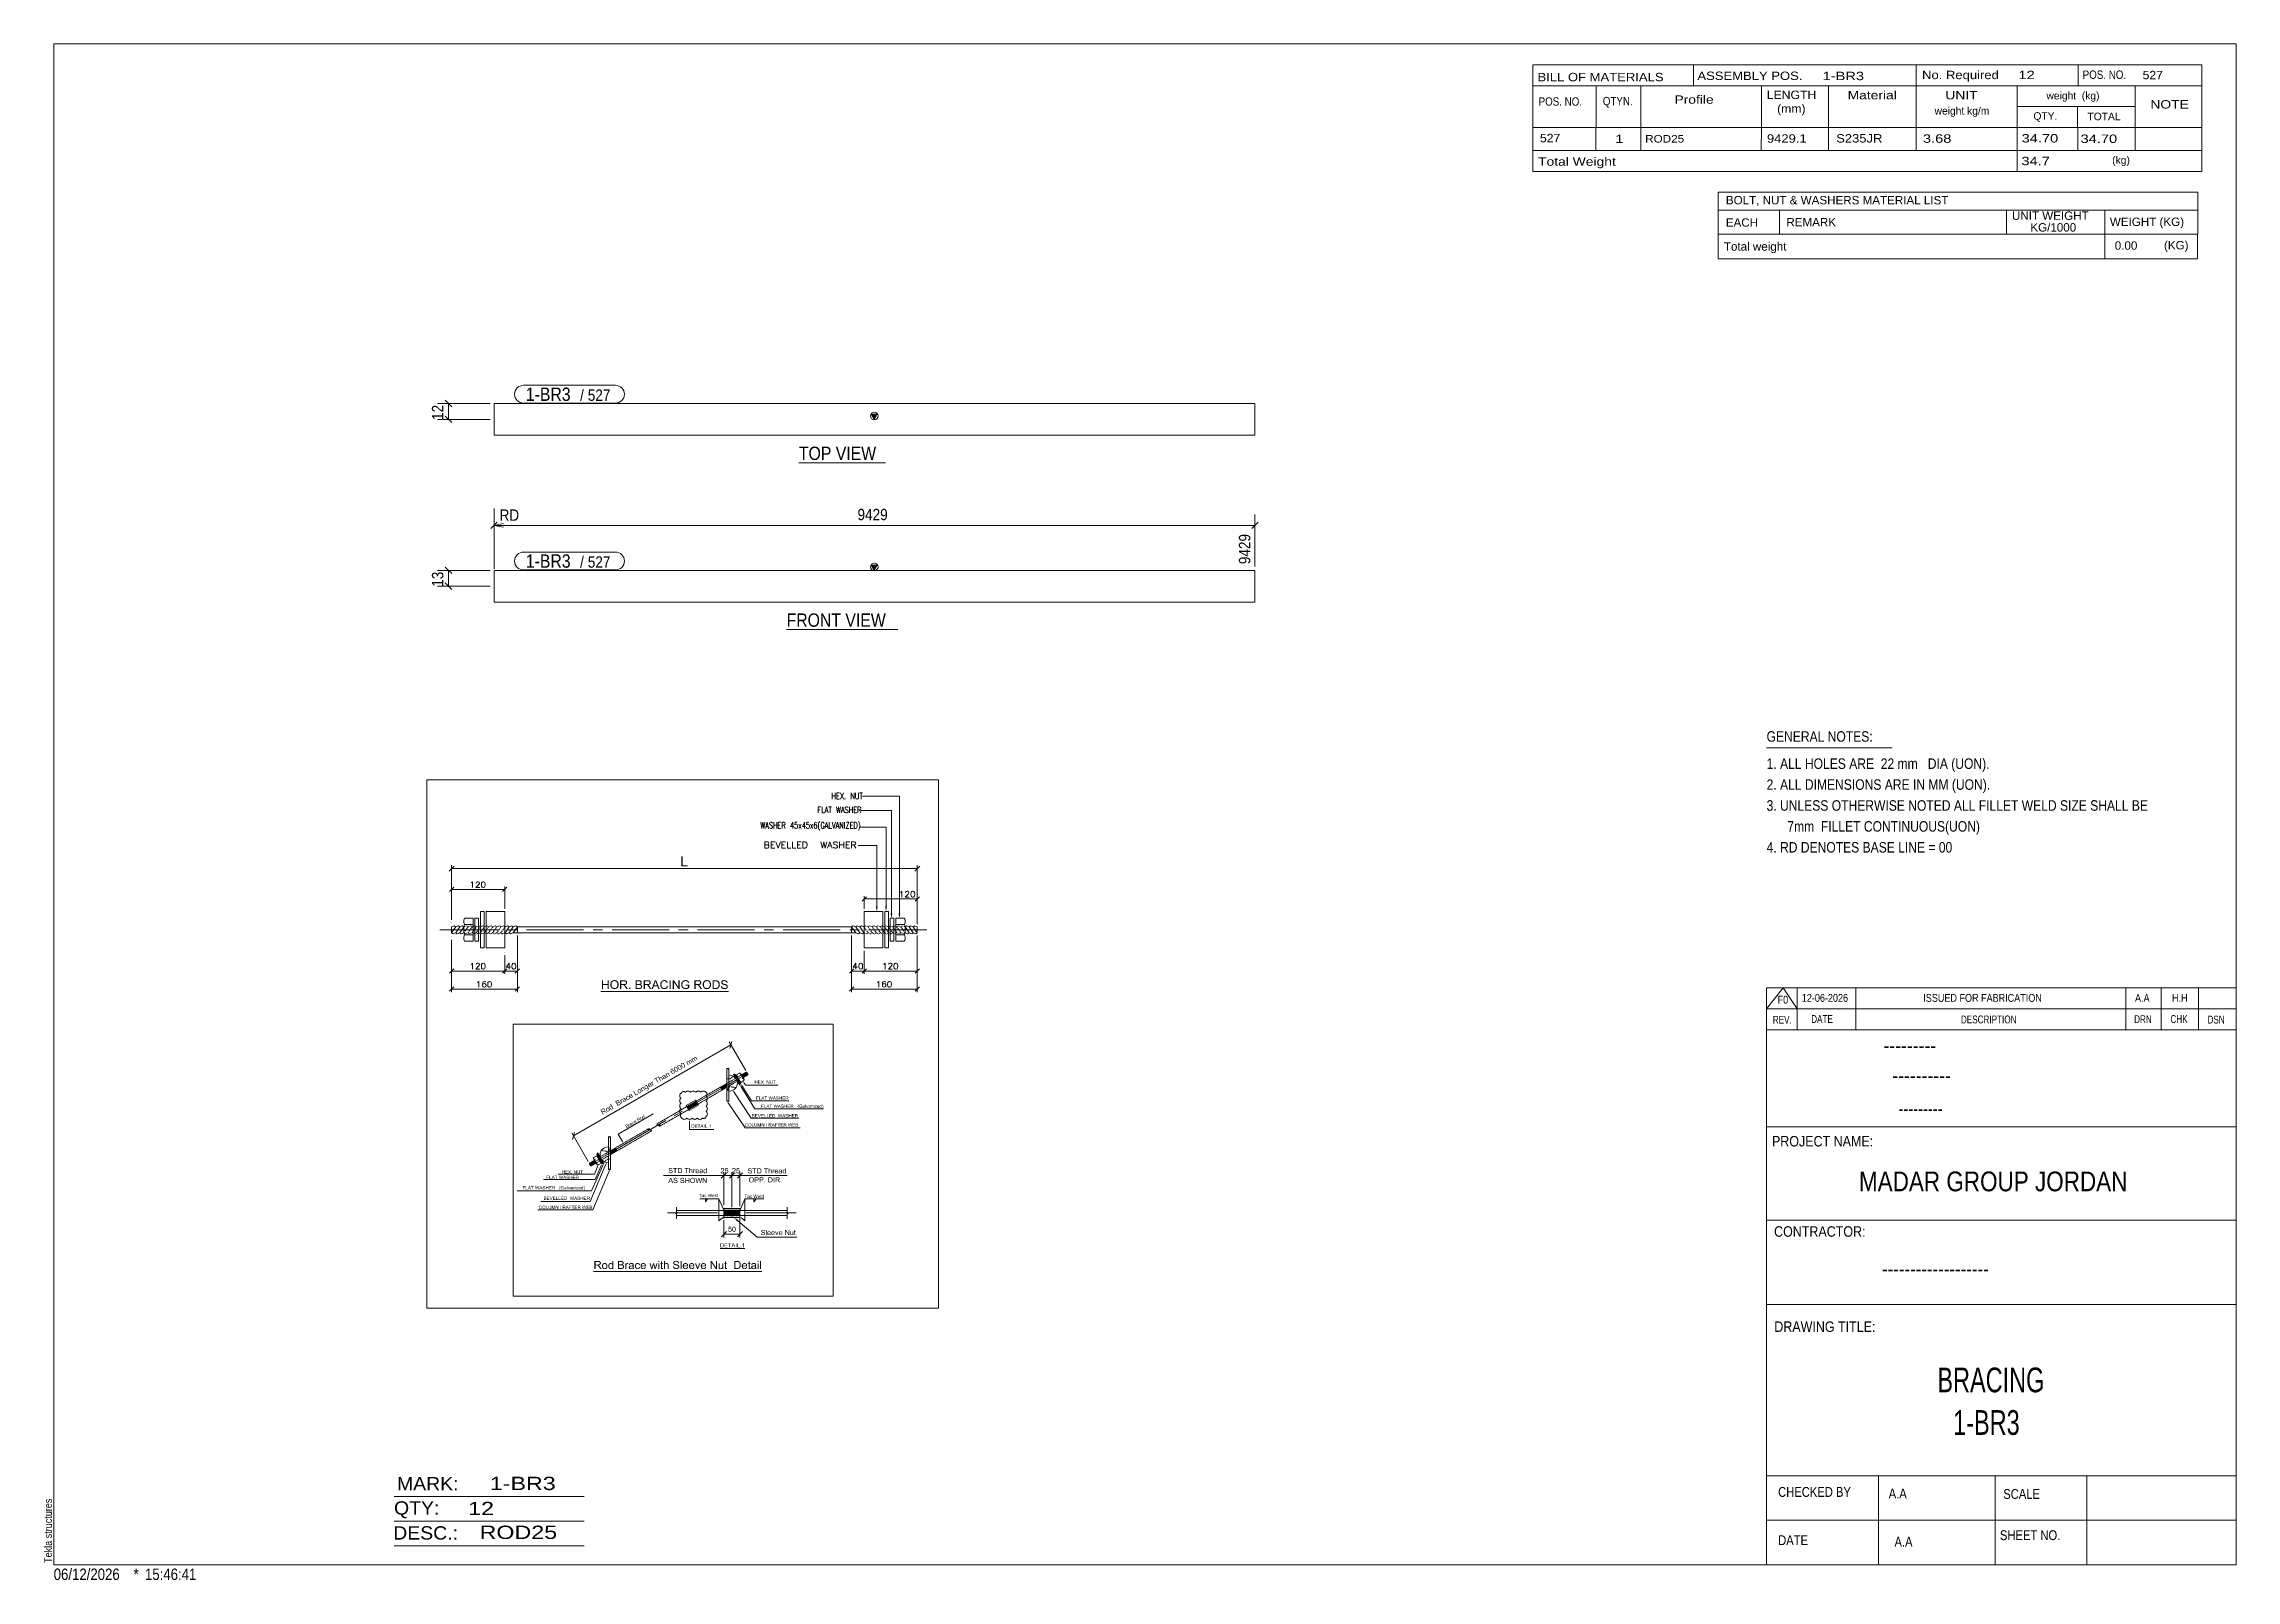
# Model space of a CAD drawing. Header units: millimetres. Extents: x 2 to 579, y 1 to 405.
import ezdxf

# ---------------------------------------------------------------- set-up
doc = ezdxf.new("R2010")
doc.units = ezdxf.units.MM
doc.linetypes.add('XKITLINE00', pattern=[0])
for name, color, linetype, lineweight in [('Dimensions', 7, 'Continuous', 0), ('DrawingSheet', 5, 'Continuous', 0), ('GraphicObject', 6, 'Continuous', 0), ('LinkedObject', 7, 'Continuous', 0), ('OtherObjectType', 7, 'Continuous', 0), ('Part', 2, 'Continuous', 0), ('PartMark', 7, 'Continuous', 0)]:
    doc.layers.add(name, color=color, linetype=linetype, lineweight=lineweight)
doc.styles.add('@ARIAL_UNICODE_MS_BOLD', font='ARIAL.TTF')
doc.styles.add('ARIAL', font='ARIAL.TTF')
doc.styles.add('ARIAL_NARROW', font='ARIALN.TTF')
doc.styles.add('COMIC_SANS_MS_BOLD', font='COMICBD.TTF')
doc.styles.add('SWIS721_EX_BT', font='ARIAL.TTF')
doc.styles.add('SWISSE', font='ARIAL.TTF')

# ---------------------------------------------------------------- blocks, each defined once
blk = doc.blocks.new('*A1')
at = {"layer": 'Part'}
blk.add_hatch(color=2, dxfattribs=at).paths.add_polyline_path([(220.01, 267.93), (221.61, 267.93), (220.81, 266.53)], flags=17)
at = {"layer": 'Part', "color": 2, "linetype": 'XKITLINE00', "lineweight": 0}
for p, q in [((120.81, 266.53), (220.81, 266.53)), ((120.81, 258.76), (120.81, 266.53)), ((220.81, 266.53), (220.01, 267.93)), ((220.01, 267.93), (221.61, 267.93)), ((221.61, 267.93), (220.81, 266.53)), ((220.91, 266.53), (320.91, 266.53)), ((320.91, 258.2), (320.91, 266.53)), ((120.81, 258.2), (120.81, 258.76)), ((220.81, 258.2), (120.81, 258.2)), ((320.91, 258.2), (220.91, 258.2))]:
    blk.add_line(p, q, dxfattribs=at)
blk.add_circle((220.81, 267.43), 1, dxfattribs=at)
blk = doc.blocks.new('*A2')
at = {"layer": 'Part'}
blk.add_hatch(color=2, dxfattribs=at).paths.add_polyline_path([(220.01, 307.63), (221.61, 307.63), (220.81, 306.23)], flags=17)
at = {"layer": 'Part', "color": 2, "linetype": 'XKITLINE00', "lineweight": 0}
for p, q in [((220.81, 310.4), (120.81, 310.4)), ((120.81, 310.4), (120.81, 302.06)), ((220.81, 306.23), (220.01, 307.63)), ((220.01, 307.63), (221.61, 307.63)), ((221.61, 307.63), (220.81, 306.23)), ((320.91, 310.4), (220.91, 310.4)), ((320.91, 310.4), (320.91, 302.06)), ((120.81, 302.06), (220.81, 302.06)), ((220.91, 302.06), (320.91, 302.06))]:
    blk.add_line(p, q, dxfattribs=at)
blk.add_circle((220.81, 307.13), 1, dxfattribs=at)
blk = doc.blocks.new('*A3')
at = {"layer": 'GraphicObject', "color": 3, "linetype": 'XKITLINE00', "lineweight": 0}
for p, q in [((237.71, 211.46), (103.15, 211.46)), ((103.15, 211.46), (103.15, 72.51)), ((237.71, 72.51), (237.71, 211.46)), ((103.15, 72.51), (237.71, 72.51))]:
    blk.add_line(p, q, dxfattribs=at)
blk = doc.blocks.new('*A4')
at = {"layer": 'LinkedObject'}
for color, points in [(7, [(170.4, 191.36), (170.05, 188.66), (170.05, 191.36)]), (7, [(170.4, 188.98), (170.05, 188.66), (170.4, 191.36)]), (7, [(170.05, 188.66), (170.4, 188.98), (171.73, 188.66)]), (7, [(171.73, 188.66), (170.4, 188.98), (171.73, 188.98)]), (1, [(221.7, 178.08), (221.47, 176.73), (221.25, 178.08)]), (1, [(224.14, 178.14), (223.91, 176.79), (223.69, 178.14)]), (1, [(225.55, 176.3), (225.33, 174.95), (225.1, 176.3)]), (1, [(227.65, 176.34), (227.42, 174.99), (227.2, 176.34)]), (7, [(149.49, 157.78), (149.19, 156.44), (149.19, 158.72)]), (7, [(149.49, 157.78), (149.19, 158.72), (149.49, 158.72)]), (7, [(149.49, 157.51), (149.19, 156.44), (149.49, 157.78)]), (7, [(149.19, 156.44), (149.49, 157.51), (149.49, 156.44)]), (7, [(149.49, 157.78), (150.68, 157.51), (149.49, 157.51)]), (7, [(150.68, 157.78), (150.68, 157.51), (149.49, 157.78)]), (7, [(150.98, 158.72), (150.68, 157.78), (150.68, 158.72)]), (7, [(150.68, 157.51), (150.68, 157.78), (150.98, 158.72)]), (7, [(150.68, 157.51), (150.98, 158.72), (150.98, 156.44)]), (7, [(150.68, 157.51), (150.98, 156.44), (150.68, 156.44)]), (7, [(151.7, 158.44), (151.39, 157.55), (151.55, 158.28)]), (7, [(151.82, 158.17), (151.39, 157.55), (151.7, 158.44)]), (7, [(151.55, 158.28), (151.39, 157.55), (151.39, 157.83)]), (7, [(151.7, 157.8), (151.39, 157.55), (151.82, 158.17)]), (7, [(151.39, 157.55), (151.7, 157.8), (151.7, 157.55)]), (7, [(151.39, 157.55), (151.7, 157.34), (151.39, 157.4)]), (7, [(151.7, 157.34), (151.39, 157.55), (151.7, 157.55)]), (7, [(151.39, 157.4), (151.7, 157.34), (151.46, 157.11)]), (7, [(151.46, 157.11), (151.7, 157.34), (151.52, 156.98)]), (7, [(151.52, 156.98), (151.7, 157.34), (151.82, 157.01)]), (7, [(151.82, 157.01), (151.78, 156.63), (151.52, 156.98)]), (7, [(151.52, 156.98), (151.78, 156.63), (151.59, 156.85)]), (7, [(152.25, 158.76), (151.7, 158.44), (151.85, 158.6)]), (7, [(152.49, 158.76), (151.7, 158.44), (152.25, 158.76)]), (7, [(152.33, 158.5), (151.7, 158.44), (152.49, 158.76)]), (7, [(152.05, 158.39), (151.7, 158.44), (152.33, 158.5)]), (7, [(151.7, 158.44), (152.05, 158.39), (151.94, 158.28)]), (7, [(151.82, 158.17), (151.7, 158.44), (151.94, 158.28)]), (7, [(151.93, 156.89), (151.78, 156.63), (151.82, 157.01)]), (7, [(151.78, 156.63), (151.93, 156.89), (151.91, 156.55)]), (7, [(151.91, 156.55), (151.93, 156.89), (152.04, 156.78)]), (7, [(152.04, 156.78), (152.49, 156.4), (151.91, 156.55)]), (7, [(151.91, 156.55), (152.49, 156.4), (152.04, 156.48)]), (7, [(152.32, 156.66), (152.49, 156.4), (152.04, 156.78)]), (7, [(152.04, 156.48), (152.49, 156.4), (152.32, 156.4)]), (7, [(152.49, 156.4), (152.32, 156.66), (152.48, 156.66)]), (7, [(152.33, 158.5), (152.49, 158.76), (152.49, 158.5)]), (7, [(152.66, 156.66), (152.49, 156.4), (152.48, 156.66)]), (7, [(152.49, 158.76), (152.6, 158.5), (152.49, 158.5)]), (7, [(152.93, 158.69), (152.49, 158.76), (152.65, 158.76)]), (7, [(153.06, 158.61), (152.49, 158.76), (152.93, 158.69)]), (7, [(152.81, 158.45), (152.49, 158.76), (153.06, 158.61)]), (7, [(152.6, 158.5), (152.49, 158.76), (152.81, 158.45)]), (7, [(152.49, 156.4), (152.66, 156.66), (152.63, 156.4)]), (7, [(152.63, 156.4), (152.66, 156.66), (152.91, 156.47)]), (7, [(153.04, 156.54), (152.66, 156.66), (152.94, 156.78)]), (7, [(152.91, 156.47), (152.66, 156.66), (153.04, 156.54)]), (7, [(152.81, 158.45), (153.06, 158.61), (152.9, 158.39)]), (7, [(153.06, 158.61), (152.99, 158.33), (152.9, 158.39)]), (7, [(153.05, 156.9), (153.17, 156.61), (152.94, 156.78)]), (7, [(152.94, 156.78), (153.17, 156.61), (153.04, 156.54)]), (7, [(152.99, 158.33), (153.06, 158.61), (153.13, 158.17)]), (7, [(153.44, 156.95), (153.05, 156.9), (153.16, 157.02)]), (7, [(153.37, 156.82), (153.05, 156.9), (153.44, 156.95)]), (7, [(153.17, 156.61), (153.05, 156.9), (153.37, 156.82)]), (7, [(153.38, 158.33), (153.06, 158.61), (153.19, 158.54)]), (7, [(153.45, 158.19), (153.06, 158.61), (153.38, 158.33)]), (7, [(153.13, 158.17), (153.06, 158.61), (153.45, 158.19)]), (7, [(153.13, 158.17), (153.45, 158.19), (153.17, 158.07)]), (7, [(153.16, 157.02), (153.58, 157.58), (153.44, 156.95)]), (7, [(153.27, 157.36), (153.58, 157.58), (153.16, 157.02)]), (7, [(153.45, 158.19), (153.22, 157.96), (153.17, 158.07)]), (7, [(153.22, 157.96), (153.45, 158.19), (153.27, 157.72)]), (7, [(153.27, 157.72), (153.45, 158.19), (153.58, 157.75)]), (7, [(153.27, 157.58), (153.58, 157.75), (153.58, 157.58)]), (7, [(153.27, 157.72), (153.58, 157.75), (153.27, 157.58)]), (7, [(153.58, 157.58), (153.27, 157.36), (153.27, 157.58)]), (7, [(153.44, 156.95), (153.58, 157.58), (153.51, 157.09)]), (7, [(153.58, 157.75), (153.45, 158.19), (153.51, 158.06)]), (7, [(153.51, 157.09), (153.58, 157.58), (153.58, 157.4)]), (7, [(154.28, 157.72), (153.97, 156.44), (153.97, 158.72)]), (7, [(153.97, 158.72), (154.28, 158.47), (154.28, 157.72)]), (7, [(155, 158.47), (153.97, 158.72), (154.99, 158.72)]), (7, [(154.28, 158.47), (153.97, 158.72), (155, 158.47)]), (7, [(154.28, 157.72), (154.28, 157.45), (153.97, 156.44)]), (7, [(153.97, 156.44), (154.28, 157.45), (154.28, 156.44)]), (7, [(154.63, 157.45), (154.28, 157.72), (154.93, 157.72)]), (7, [(154.28, 157.45), (154.28, 157.72), (154.63, 157.45)]), (7, [(154.63, 157.45), (154.93, 157.72), (154.69, 157.45)]), (7, [(154.69, 157.45), (154.93, 157.72), (154.77, 157.45)]), (7, [(154.77, 157.45), (154.93, 157.72), (154.8, 157.44)]), (7, [(154.8, 157.44), (154.93, 157.72), (154.83, 157.43)]), (7, [(154.83, 157.43), (154.93, 157.72), (154.9, 157.4)]), (7, [(154.9, 157.4), (154.93, 157.72), (155.03, 157.72)]), (7, [(154.9, 157.4), (155.03, 157.72), (154.93, 157.38)]), (7, [(155.03, 157.72), (155.16, 157.48), (154.93, 157.38)]), (7, [(154.93, 157.38), (155.16, 157.48), (154.97, 157.36)]), (7, [(155.16, 157.48), (155.04, 157.28), (154.97, 157.36)]), (7, [(154.99, 158.72), (155.13, 158.47), (155, 158.47)]), (7, [(155.37, 158.69), (154.99, 158.72), (155.14, 158.72)]), (7, [(155.45, 158.66), (154.99, 158.72), (155.37, 158.69)]), (7, [(155.31, 158.42), (154.99, 158.72), (155.45, 158.66)]), (7, [(155.13, 158.47), (154.99, 158.72), (155.31, 158.42)]), (7, [(155.19, 157.74), (155.16, 157.48), (155.03, 157.72)]), (7, [(155.22, 157.45), (155.04, 157.28), (155.16, 157.48)]), (7, [(155.04, 157.28), (155.22, 157.45), (155.09, 157.23)]), (7, [(155.09, 157.23), (155.22, 157.45), (155.13, 157.17)]), (7, [(155.13, 157.17), (155.22, 157.45), (155.34, 157.36)]), (7, [(155.34, 157.36), (155.24, 157.02), (155.13, 157.17)]), (7, [(155.16, 157.48), (155.19, 157.74), (155.32, 157.5)]), (7, [(155.25, 157.76), (155.64, 157.69), (155.19, 157.74)]), (7, [(155.56, 157.61), (155.19, 157.74), (155.64, 157.69)]), (7, [(155.32, 157.5), (155.19, 157.74), (155.56, 157.61)]), (7, [(155.34, 157.36), (155.22, 157.45), (155.31, 157.39)]), (7, [(155.41, 157.3), (155.24, 157.02), (155.34, 157.36)]), (7, [(155.53, 157.15), (155.24, 157.02), (155.41, 157.3)]), (7, [(155.24, 157.02), (155.53, 157.15), (155.3, 156.91)]), (7, [(155.31, 157.78), (155.64, 157.69), (155.25, 157.76)]), (7, [(155.3, 156.91), (155.53, 157.15), (155.59, 157.06)]), (7, [(155.3, 156.91), (155.59, 157.06), (155.61, 156.44)]), (7, [(155.45, 158.66), (155.37, 158.37), (155.31, 158.42)]), (7, [(155.64, 157.69), (155.31, 157.78), (155.4, 157.85)]), (7, [(155.53, 158.63), (155.37, 158.37), (155.45, 158.66)]), (7, [(155.37, 158.37), (155.53, 158.63), (155.43, 158.32)]), (7, [(155.43, 157.9), (155.64, 157.69), (155.4, 157.85)]), (7, [(155.43, 158.32), (155.53, 158.63), (155.7, 158.45)]), (7, [(155.7, 158.45), (155.49, 158.18), (155.43, 158.32)]), (7, [(155.46, 157.94), (155.64, 157.69), (155.43, 157.9)]), (7, [(155.46, 157.94), (155.8, 158.1), (155.64, 157.69)]), (7, [(155.49, 158.05), (155.8, 158.1), (155.46, 157.94)]), (7, [(155.75, 158.37), (155.49, 158.18), (155.7, 158.45)]), (7, [(155.8, 158.19), (155.49, 158.18), (155.75, 158.37)]), (7, [(155.8, 158.1), (155.49, 158.18), (155.8, 158.19)]), (7, [(155.49, 158.18), (155.8, 158.1), (155.49, 158.1)]), (7, [(155.8, 158.1), (155.49, 158.05), (155.49, 158.1)]), (7, [(155.7, 158.45), (155.53, 158.63), (155.66, 158.52)]), (7, [(155.61, 156.44), (155.59, 157.06), (155.98, 156.44)]), (7, [(155.64, 157.69), (155.8, 158.1), (155.72, 157.77)]), (7, [(155.72, 157.77), (155.8, 158.1), (155.8, 157.98)]), (7, [(156.64, 156.76), (156.32, 156.44), (156.32, 156.76)]), (7, [(156.64, 156.44), (156.32, 156.44), (156.64, 156.76)]), (7, [(158.04, 158.72), (158.34, 157.49), (158.04, 156.44)]), (7, [(158.34, 157.76), (158.34, 157.49), (158.04, 158.72)]), (7, [(158.04, 158.72), (158.34, 158.45), (158.34, 157.76)]), (7, [(158.8, 158.45), (158.04, 158.72), (158.89, 158.72)]), (7, [(158.34, 158.45), (158.04, 158.72), (158.8, 158.45)]), (7, [(158.04, 156.44), (158.34, 157.49), (158.34, 156.71)]), (7, [(158.34, 156.71), (158.91, 156.44), (158.04, 156.44)]), (7, [(158.87, 157.49), (158.34, 157.76), (158.83, 157.76)]), (7, [(158.34, 157.49), (158.34, 157.76), (158.87, 157.49)]), (7, [(158.91, 156.71), (158.91, 156.44), (158.34, 156.71)]), (7, [(158.8, 158.45), (158.89, 158.72), (158.92, 158.45)]), (7, [(158.98, 157.49), (158.83, 157.76), (158.93, 157.76)]), (7, [(158.87, 157.49), (158.83, 157.76), (158.98, 157.49)]), (7, [(158.89, 158.72), (159.09, 158.44), (158.92, 158.45)]), (7, [(159.03, 158.72), (159.09, 158.44), (158.89, 158.72)]), (7, [(158.91, 156.71), (159.02, 156.44), (158.91, 156.44)]), (7, [(158.98, 156.71), (159.02, 156.44), (158.91, 156.71)]), (7, [(159.08, 157.78), (159.33, 157.65), (158.93, 157.76)]), (7, [(158.93, 157.76), (159.33, 157.65), (158.98, 157.49)]), (7, [(158.98, 157.49), (159.33, 157.65), (159.15, 157.47)]), (7, [(158.98, 156.71), (159.2, 156.46), (159.02, 156.44)]), (7, [(159.09, 156.71), (159.2, 156.46), (158.98, 156.71)]), (7, [(159.24, 158.69), (159.09, 158.44), (159.03, 158.72)]), (7, [(159.12, 157.79), (159.41, 157.69), (159.08, 157.78)]), (7, [(159.33, 157.65), (159.08, 157.78), (159.41, 157.69)]), (7, [(159.09, 158.44), (159.24, 158.69), (159.14, 158.42)]), (7, [(159.12, 156.72), (159.2, 156.46), (159.09, 156.71)]), (7, [(159.18, 157.81), (159.41, 157.69), (159.12, 157.79)]), (7, [(159.28, 156.48), (159.12, 156.72), (159.17, 156.73)]), (7, [(159.2, 156.46), (159.12, 156.72), (159.28, 156.48)]), (7, [(159.14, 158.42), (159.24, 158.69), (159.2, 158.41)]), (7, [(159.33, 157.65), (159.2, 157.46), (159.15, 157.47)]), (7, [(159.26, 156.76), (159.53, 156.59), (159.17, 156.73)]), (7, [(159.17, 156.73), (159.53, 156.59), (159.28, 156.48)]), (7, [(159.27, 157.86), (159.41, 157.69), (159.18, 157.81)]), (7, [(159.2, 158.41), (159.24, 158.69), (159.32, 158.65)]), (7, [(159.32, 158.65), (159.27, 158.35), (159.2, 158.41)]), (7, [(159.2, 157.46), (159.33, 157.65), (159.26, 157.44)]), (7, [(159.26, 157.44), (159.33, 157.65), (159.35, 157.37)]), (7, [(159.29, 156.78), (159.53, 156.59), (159.26, 156.76)]), (7, [(159.39, 158.62), (159.27, 158.35), (159.32, 158.65)]), (7, [(159.52, 158.51), (159.27, 158.35), (159.39, 158.62)]), (7, [(159.56, 158.44), (159.27, 158.35), (159.52, 158.51)]), (7, [(159.27, 158.35), (159.56, 158.44), (159.3, 158.3)]), (7, [(159.57, 157.86), (159.27, 157.86), (159.33, 157.94)]), (7, [(159.53, 157.8), (159.27, 157.86), (159.57, 157.86)]), (7, [(159.41, 157.69), (159.27, 157.86), (159.53, 157.8)]), (7, [(159.28, 156.48), (159.53, 156.59), (159.35, 156.49)]), (7, [(159.53, 156.59), (159.29, 156.78), (159.33, 156.8)]), (7, [(159.56, 158.44), (159.33, 158.26), (159.3, 158.3)]), (7, [(159.33, 158.26), (159.56, 158.44), (159.36, 158.16)]), (7, [(159.33, 157.94), (159.65, 158.14), (159.57, 157.86)]), (7, [(159.36, 158.04), (159.65, 158.14), (159.33, 157.94)]), (7, [(159.6, 157.52), (159.33, 157.65), (159.44, 157.62)]), (7, [(159.35, 157.37), (159.33, 157.65), (159.6, 157.52)]), (7, [(159.38, 156.87), (159.7, 156.8), (159.33, 156.8)]), (7, [(159.33, 156.8), (159.7, 156.8), (159.53, 156.59)]), (7, [(159.35, 157.37), (159.6, 157.52), (159.39, 157.32)]), (7, [(159.35, 156.49), (159.53, 156.59), (159.48, 156.55)]), (7, [(159.36, 158.16), (159.56, 158.44), (159.65, 158.14)]), (7, [(159.65, 158.14), (159.36, 158.1), (159.36, 158.16)]), (7, [(159.36, 158.1), (159.65, 158.14), (159.36, 158.04)]), (7, [(159.41, 156.91), (159.7, 156.8), (159.38, 156.87)]), (7, [(159.39, 157.32), (159.6, 157.52), (159.42, 157.28)]), (7, [(159.7, 156.8), (159.41, 156.91), (159.43, 156.95)]), (7, [(159.42, 157.28), (159.6, 157.52), (159.65, 157.45)]), (7, [(159.65, 157.45), (159.45, 157.16), (159.42, 157.28)]), (7, [(159.43, 156.95), (159.76, 157.1), (159.7, 156.8)]), (7, [(159.45, 157.05), (159.76, 157.1), (159.43, 156.95)]), (7, [(159.71, 157.37), (159.45, 157.16), (159.65, 157.45)]), (7, [(159.76, 157.2), (159.45, 157.16), (159.71, 157.37)]), (7, [(159.76, 157.1), (159.45, 157.16), (159.76, 157.2)]), (7, [(159.45, 157.16), (159.76, 157.1), (159.45, 157.1)]), (7, [(159.76, 157.1), (159.45, 157.05), (159.45, 157.1)]), (7, [(159.53, 156.59), (159.7, 156.8), (159.58, 156.63)]), (7, [(159.65, 158.22), (159.56, 158.44), (159.61, 158.37)]), (7, [(159.65, 158.14), (159.56, 158.44), (159.65, 158.22)]), (7, [(159.57, 157.86), (159.65, 158.14), (159.61, 157.93)]), (7, [(159.58, 156.63), (159.7, 156.8), (159.66, 156.73)]), (7, [(159.61, 157.93), (159.65, 158.14), (159.65, 158.07)]), (7, [(159.7, 156.8), (159.76, 157.1), (159.73, 156.87)]), (7, [(159.73, 156.87), (159.76, 157.1), (159.76, 157.02)]), (7, [(160.49, 157.72), (160.18, 156.44), (160.18, 158.72)]), (7, [(160.18, 158.72), (160.49, 158.47), (160.49, 157.72)]), (7, [(161.21, 158.47), (160.18, 158.72), (161.2, 158.72)]), (7, [(160.49, 158.47), (160.18, 158.72), (161.21, 158.47)]), (7, [(160.49, 157.72), (160.49, 157.45), (160.18, 156.44)]), (7, [(160.18, 156.44), (160.49, 157.45), (160.49, 156.44)]), (7, [(160.84, 157.45), (160.49, 157.72), (161.14, 157.72)]), (7, [(160.49, 157.45), (160.49, 157.72), (160.84, 157.45)]), (7, [(160.84, 157.45), (161.14, 157.72), (160.89, 157.45)]), (7, [(160.89, 157.45), (161.14, 157.72), (160.98, 157.45)]), (7, [(160.98, 157.45), (161.14, 157.72), (161, 157.44)]), (7, [(161, 157.44), (161.14, 157.72), (161.04, 157.43)]), (7, [(161.04, 157.43), (161.14, 157.72), (161.11, 157.4)]), (7, [(161.11, 157.4), (161.14, 157.72), (161.24, 157.72)]), (7, [(161.11, 157.4), (161.24, 157.72), (161.14, 157.38)]), (7, [(161.24, 157.72), (161.37, 157.48), (161.14, 157.38)]), (7, [(161.14, 157.38), (161.37, 157.48), (161.18, 157.36)]), (7, [(161.37, 157.48), (161.25, 157.28), (161.18, 157.36)]), (7, [(161.2, 158.72), (161.34, 158.47), (161.21, 158.47)]), (7, [(161.58, 158.69), (161.2, 158.72), (161.35, 158.72)]), (7, [(161.66, 158.66), (161.2, 158.72), (161.58, 158.69)]), (7, [(161.52, 158.42), (161.2, 158.72), (161.66, 158.66)]), (7, [(161.34, 158.47), (161.2, 158.72), (161.52, 158.42)]), (7, [(161.4, 157.74), (161.37, 157.48), (161.24, 157.72)]), (7, [(161.43, 157.45), (161.25, 157.28), (161.37, 157.48)]), (7, [(161.25, 157.28), (161.43, 157.45), (161.3, 157.23)]), (7, [(161.3, 157.23), (161.43, 157.45), (161.34, 157.17)]), (7, [(161.34, 157.17), (161.43, 157.45), (161.55, 157.36)]), (7, [(161.55, 157.36), (161.45, 157.02), (161.34, 157.17)]), (7, [(161.37, 157.48), (161.4, 157.74), (161.53, 157.5)]), (7, [(161.46, 157.76), (161.85, 157.69), (161.4, 157.74)]), (7, [(161.77, 157.61), (161.4, 157.74), (161.85, 157.69)]), (7, [(161.53, 157.5), (161.4, 157.74), (161.77, 157.61)]), (7, [(161.55, 157.36), (161.43, 157.45), (161.52, 157.39)]), (7, [(161.61, 157.3), (161.45, 157.02), (161.55, 157.36)]), (7, [(161.74, 157.15), (161.45, 157.02), (161.61, 157.3)]), (7, [(161.45, 157.02), (161.74, 157.15), (161.51, 156.91)]), (7, [(161.52, 157.78), (161.85, 157.69), (161.46, 157.76)]), (7, [(161.51, 156.91), (161.74, 157.15), (161.8, 157.06)]), (7, [(161.51, 156.91), (161.8, 157.06), (161.82, 156.44)]), (7, [(161.66, 158.66), (161.58, 158.37), (161.52, 158.42)]), (7, [(161.85, 157.69), (161.52, 157.78), (161.61, 157.85)]), (7, [(161.74, 158.63), (161.58, 158.37), (161.66, 158.66)]), (7, [(161.58, 158.37), (161.74, 158.63), (161.64, 158.32)]), (7, [(161.64, 157.9), (161.85, 157.69), (161.61, 157.85)]), (7, [(161.64, 158.32), (161.74, 158.63), (161.91, 158.45)]), (7, [(161.91, 158.45), (161.7, 158.18), (161.64, 158.32)]), (7, [(161.67, 157.94), (161.85, 157.69), (161.64, 157.9)]), (7, [(161.67, 157.94), (162.01, 158.1), (161.85, 157.69)]), (7, [(161.7, 158.05), (162.01, 158.1), (161.67, 157.94)]), (7, [(161.96, 158.37), (161.7, 158.18), (161.91, 158.45)]), (7, [(162.01, 158.19), (161.7, 158.18), (161.96, 158.37)]), (7, [(162.01, 158.1), (161.7, 158.18), (162.01, 158.19)]), (7, [(161.7, 158.18), (162.01, 158.1), (161.7, 158.1)]), (7, [(162.01, 158.1), (161.7, 158.05), (161.7, 158.1)]), (7, [(161.91, 158.45), (161.74, 158.63), (161.87, 158.52)]), (7, [(161.82, 156.44), (161.8, 157.06), (162.19, 156.44)]), (7, [(161.85, 157.69), (162.01, 158.1), (161.93, 157.77)]), (7, [(161.93, 157.77), (162.01, 158.1), (162.01, 157.98)]), (7, [(163.11, 158.72), (163.14, 158.05), (162.23, 156.44)]), (7, [(162.23, 156.44), (163.14, 158.05), (162.89, 157.38)]), (7, [(162.8, 157.13), (162.23, 156.44), (162.89, 157.38)]), (7, [(162.23, 156.44), (162.8, 157.13), (162.55, 156.44)]), (7, [(162.89, 157.38), (163.76, 157.13), (162.8, 157.13)]), (7, [(163.67, 157.38), (163.76, 157.13), (162.89, 157.38)]), (7, [(163.14, 158.05), (163.11, 158.72), (163.18, 158.16)]), (7, [(163.18, 158.16), (163.11, 158.72), (163.24, 158.37)]), (7, [(163.24, 158.37), (163.11, 158.72), (163.27, 158.48)]), (7, [(163.44, 158.72), (163.27, 158.48), (163.11, 158.72)]), (7, [(163.27, 158.48), (163.44, 158.72), (163.29, 158.39)]), (7, [(163.29, 158.39), (163.44, 158.72), (163.37, 158.15)]), (7, [(163.37, 158.15), (163.44, 158.72), (163.43, 158.01)]), (7, [(163.43, 158.01), (163.44, 158.72), (163.67, 157.38)]), (7, [(163.67, 157.38), (163.44, 158.72), (163.76, 157.13)]), (7, [(163.76, 157.13), (163.44, 158.72), (164.37, 156.44)]), (7, [(163.76, 157.13), (164.37, 156.44), (164.03, 156.44)]), (7, [(164.87, 157.93), (164.53, 157.78), (164.59, 158.09)]), (7, [(164.84, 157.71), (164.53, 157.78), (164.87, 157.93)]), (7, [(164.53, 157.78), (164.84, 157.71), (164.53, 157.6)]), (7, [(164.53, 157.6), (164.84, 157.71), (164.84, 157.6)]), (7, [(164.84, 157.6), (164.53, 157.43), (164.53, 157.6)]), (7, [(164.84, 157.45), (164.53, 157.43), (164.84, 157.6)]), (7, [(164.84, 157.45), (164.65, 156.98), (164.53, 157.43)]), (7, [(164.53, 157.43), (164.65, 156.98), (164.59, 157.13)]), (7, [(164.91, 158.04), (164.59, 158.09), (164.66, 158.22)]), (7, [(164.87, 157.93), (164.59, 158.09), (164.91, 158.04)]), (7, [(164.88, 157.2), (164.65, 156.98), (164.84, 157.45)]), (7, [(164.65, 156.98), (164.88, 157.2), (164.92, 157.09)]), (7, [(164.97, 156.98), (164.65, 156.98), (164.92, 157.09)]), (7, [(164.65, 156.98), (165, 156.55), (164.71, 156.84)]), (7, [(164.97, 156.98), (165, 156.55), (164.65, 156.98)]), (7, [(164.73, 158.35), (165.07, 158.32), (164.66, 158.22)]), (7, [(164.66, 158.22), (165.07, 158.32), (164.95, 158.15)]), (7, [(164.91, 158.04), (164.66, 158.22), (164.95, 158.15)]), (7, [(164.71, 156.84), (165, 156.55), (164.88, 156.62)]), (7, [(164.93, 158.56), (165.07, 158.32), (164.73, 158.35)]), (7, [(165.05, 158.63), (165.07, 158.32), (164.93, 158.56)]), (7, [(165.1, 156.82), (165, 156.55), (164.97, 156.98)]), (7, [(165, 156.55), (165.1, 156.82), (165.19, 156.76)]), (7, [(165.28, 156.71), (165, 156.55), (165.19, 156.76)]), (7, [(165.28, 156.71), (165.6, 156.4), (165, 156.55)]), (7, [(165, 156.55), (165.6, 156.4), (165.12, 156.47)]), (7, [(165.18, 158.69), (165.47, 158.5), (165.05, 158.63)]), (7, [(165.05, 158.63), (165.47, 158.5), (165.25, 158.44)]), (7, [(165.07, 158.32), (165.05, 158.63), (165.16, 158.38)]), (7, [(165.16, 158.38), (165.05, 158.63), (165.25, 158.44)]), (7, [(165.12, 156.47), (165.6, 156.4), (165.42, 156.4)]), (7, [(165.45, 158.76), (165.47, 158.5), (165.18, 158.69)]), (7, [(165.47, 156.66), (165.6, 156.4), (165.28, 156.71)]), (7, [(165.61, 158.76), (165.47, 158.5), (165.45, 158.76)]), (7, [(165.47, 158.5), (165.61, 158.76), (165.6, 158.5)]), (7, [(165.6, 156.4), (165.47, 156.66), (165.58, 156.66)]), (7, [(165.7, 156.66), (165.6, 156.4), (165.58, 156.66)]), (7, [(165.61, 158.76), (165.71, 158.5), (165.6, 158.5)]), (7, [(165.7, 156.66), (166.2, 156.59), (165.6, 156.4)]), (7, [(165.6, 156.4), (166.2, 156.59), (165.78, 156.4)]), (7, [(166.06, 158.68), (165.61, 158.76), (165.78, 158.76)]), (7, [(166.18, 158.59), (165.61, 158.76), (166.06, 158.68)]), (7, [(165.9, 158.45), (165.61, 158.76), (166.18, 158.59)]), (7, [(165.71, 158.5), (165.61, 158.76), (165.9, 158.45)]), (7, [(165.92, 156.73), (166.2, 156.59), (165.7, 156.66)]), (7, [(165.78, 156.4), (166.2, 156.59), (166.08, 156.5)]), (7, [(165.9, 158.45), (166.18, 158.59), (165.98, 158.39)]), (7, [(166.2, 156.59), (165.92, 156.73), (166.01, 156.8)]), (7, [(166.18, 158.59), (166.05, 158.33), (165.98, 158.39)]), (7, [(166.09, 156.88), (166.2, 156.59), (166.01, 156.8)]), (7, [(166.05, 158.33), (166.18, 158.59), (166.17, 158.15)]), (7, [(166.09, 156.88), (166.55, 157.16), (166.2, 156.59)]), (7, [(166.21, 157.09), (166.55, 157.16), (166.09, 156.88)]), (7, [(166.17, 158.15), (166.18, 158.59), (166.51, 158.1)]), (7, [(166.17, 158.15), (166.51, 158.1), (166.21, 158.03)]), (7, [(166.46, 158.26), (166.18, 158.59), (166.3, 158.5)]), (7, [(166.51, 158.1), (166.18, 158.59), (166.46, 158.26)]), (7, [(166.2, 156.59), (166.55, 157.16), (166.33, 156.69)]), (7, [(166.55, 157.16), (166.21, 157.09), (166.24, 157.24)]), (7, [(166.33, 156.69), (166.55, 157.16), (166.5, 156.98)]), (7, [(167.27, 158.72), (166.97, 156.44), (166.97, 158.72)]), (7, [(167.27, 156.44), (166.97, 156.44), (167.27, 158.72)]), (7, [(167.8, 158.72), (168.09, 158.23), (167.8, 156.44)]), (7, [(168.09, 158.23), (167.8, 158.72), (168.11, 158.72)]), (7, [(167.8, 156.44), (168.09, 158.23), (168.09, 156.44)]), (7, [(168.09, 158.23), (168.11, 158.72), (169.29, 156.44)]), (7, [(169.29, 156.44), (168.11, 158.72), (169.31, 156.93)]), (7, [(169.31, 156.93), (169.6, 156.44), (169.29, 156.44)]), (7, [(169.6, 158.72), (169.31, 156.93), (169.31, 158.72)]), (7, [(169.6, 156.44), (169.31, 156.93), (169.6, 158.72)]), (7, [(170.17, 158.19), (170.03, 157.74), (170.1, 158.05)]), (7, [(170.39, 157.94), (170.03, 157.74), (170.17, 158.19)]), (7, [(170.34, 157.71), (170.03, 157.74), (170.39, 157.94)]), (7, [(170.03, 157.74), (170.34, 157.71), (170.03, 157.57)]), (7, [(170.03, 157.57), (170.34, 157.71), (170.34, 157.59)]), (7, [(170.34, 157.44), (170.03, 157.57), (170.34, 157.59)]), (7, [(170.03, 157.57), (170.17, 156.96), (170.03, 157.4)]), (7, [(170.34, 157.44), (170.17, 156.96), (170.03, 157.57)]), (7, [(170.03, 157.4), (170.17, 156.96), (170.1, 157.1)]), (7, [(170.58, 158.62), (170.17, 158.19), (170.44, 158.55)]), (7, [(170.74, 158.41), (170.17, 158.19), (170.58, 158.62)]), (7, [(170.44, 158.55), (170.17, 158.19), (170.24, 158.34)]), (7, [(170.62, 158.33), (170.17, 158.19), (170.74, 158.41)]), (7, [(170.58, 158.28), (170.17, 158.19), (170.62, 158.33)]), (7, [(170.53, 158.22), (170.17, 158.19), (170.58, 158.28)]), (7, [(170.46, 158.11), (170.17, 158.19), (170.53, 158.22)]), (7, [(170.17, 158.19), (170.46, 158.11), (170.43, 158.05)]), (7, [(170.39, 157.94), (170.17, 158.19), (170.43, 158.05)]), (7, [(170.4, 157.18), (170.17, 156.96), (170.34, 157.44)]), (7, [(170.17, 156.96), (170.4, 157.18), (170.45, 157.08)]), (7, [(170.5, 156.97), (170.17, 156.96), (170.45, 157.08)]), (7, [(170.5, 156.97), (170.59, 156.54), (170.17, 156.96)]), (7, [(170.17, 156.96), (170.59, 156.54), (170.24, 156.82)]), (7, [(170.24, 156.82), (170.59, 156.54), (170.45, 156.61)]), (7, [(170.66, 156.82), (170.59, 156.54), (170.5, 156.97)]), (7, [(171.01, 158.76), (170.58, 158.62), (170.71, 158.69)]), (7, [(171.08, 158.5), (170.58, 158.62), (171.01, 158.76)]), (7, [(170.58, 158.62), (170.82, 158.44), (170.74, 158.41)]), (7, [(170.82, 158.44), (170.58, 158.62), (170.9, 158.47)]), (7, [(170.9, 158.47), (170.58, 158.62), (171.08, 158.5)]), (7, [(170.59, 156.54), (170.66, 156.82), (170.76, 156.77)]), (7, [(170.86, 156.72), (170.59, 156.54), (170.76, 156.77)]), (7, [(170.86, 156.72), (171.2, 156.4), (170.59, 156.54)]), (7, [(170.59, 156.54), (171.2, 156.4), (170.73, 156.47)]), (7, [(170.73, 156.47), (171.2, 156.4), (171.03, 156.4)]), (7, [(171.07, 156.67), (171.2, 156.4), (170.86, 156.72)]), (7, [(171.18, 158.5), (171.01, 158.76), (171.18, 158.76)]), (7, [(171.08, 158.5), (171.01, 158.76), (171.18, 158.5)]), (7, [(171.2, 156.4), (171.07, 156.67), (171.18, 156.67)]), (7, [(171.18, 158.76), (171.27, 158.5), (171.18, 158.5)]), (7, [(171.3, 158.76), (171.27, 158.5), (171.18, 158.76)]), (7, [(171.18, 157.6), (171.85, 157.33), (171.18, 157.33)]), (7, [(172.15, 157.6), (171.85, 157.33), (171.18, 157.6)]), (7, [(171.18, 156.67), (171.33, 156.4), (171.2, 156.4)]), (7, [(171.28, 156.67), (171.33, 156.4), (171.18, 156.67)]), (7, [(171.27, 158.5), (171.3, 158.76), (171.42, 158.47)]), (7, [(171.47, 156.71), (171.57, 156.44), (171.28, 156.67)]), (7, [(171.28, 156.67), (171.57, 156.44), (171.33, 156.4)]), (7, [(171.63, 158.68), (171.3, 158.76), (171.53, 158.72)]), (7, [(171.42, 158.47), (171.3, 158.76), (171.63, 158.68)]), (7, [(171.42, 158.47), (171.63, 158.68), (171.49, 158.44)]), (7, [(171.69, 156.49), (171.47, 156.71), (171.57, 156.75)]), (7, [(171.57, 156.44), (171.47, 156.71), (171.69, 156.49)]), (7, [(171.63, 158.68), (171.57, 158.41), (171.49, 158.44)]), (7, [(171.57, 158.41), (171.63, 158.68), (171.67, 158.33)]), (7, [(171.66, 156.78), (171.81, 156.53), (171.57, 156.75)]), (7, [(171.57, 156.75), (171.81, 156.53), (171.69, 156.49)]), (7, [(171.88, 158.53), (171.63, 158.68), (171.73, 158.64)]), (7, [(171.94, 158.46), (171.63, 158.68), (171.88, 158.53)]), (7, [(171.67, 158.33), (171.63, 158.68), (171.94, 158.46)]), (7, [(171.8, 156.86), (172.15, 156.76), (171.66, 156.78)]), (7, [(171.66, 156.78), (172.15, 156.76), (171.81, 156.53)]), (7, [(171.67, 158.33), (171.94, 158.46), (171.71, 158.28)]), (7, [(171.94, 158.46), (171.75, 158.23), (171.71, 158.28)]), (7, [(171.75, 158.23), (171.94, 158.46), (171.82, 158.1)]), (7, [(171.85, 156.91), (172.15, 156.76), (171.8, 156.86)]), (7, [(171.81, 156.53), (172.15, 156.76), (172.04, 156.67)]), (7, [(171.82, 158.1), (171.94, 158.46), (172.09, 158.2)]), (7, [(171.82, 158.1), (172.09, 158.2), (171.84, 158.01)]), (7, [(171.84, 158.01), (172.09, 158.2), (172.11, 158.08)]), (7, [(171.85, 156.91), (172.15, 157.6), (172.15, 156.76)]), (7, [(171.85, 157.33), (172.15, 157.6), (171.85, 156.91)]), (7, [(172.09, 158.2), (171.94, 158.46), (172, 158.39)]), (7, [(173.79, 157.72), (173.49, 156.44), (173.49, 158.72)]), (7, [(173.49, 158.72), (173.79, 158.47), (173.79, 157.72)]), (7, [(174.51, 158.47), (173.49, 158.72), (174.5, 158.72)]), (7, [(173.79, 158.47), (173.49, 158.72), (174.51, 158.47)]), (7, [(173.79, 157.72), (173.79, 157.45), (173.49, 156.44)]), (7, [(173.49, 156.44), (173.79, 157.45), (173.79, 156.44)]), (7, [(174.14, 157.45), (173.79, 157.72), (174.44, 157.72)]), (7, [(173.79, 157.45), (173.79, 157.72), (174.14, 157.45)]), (7, [(174.14, 157.45), (174.44, 157.72), (174.2, 157.45)]), (7, [(174.2, 157.45), (174.44, 157.72), (174.28, 157.45)]), (7, [(174.28, 157.45), (174.44, 157.72), (174.31, 157.44)]), (7, [(174.31, 157.44), (174.44, 157.72), (174.34, 157.43)]), (7, [(174.34, 157.43), (174.44, 157.72), (174.41, 157.4)]), (7, [(174.41, 157.4), (174.44, 157.72), (174.54, 157.72)]), (7, [(174.41, 157.4), (174.54, 157.72), (174.45, 157.38)]), (7, [(174.54, 157.72), (174.67, 157.48), (174.45, 157.38)]), (7, [(174.45, 157.38), (174.67, 157.48), (174.48, 157.36)]), (7, [(174.67, 157.48), (174.56, 157.28), (174.48, 157.36)]), (7, [(174.5, 158.72), (174.64, 158.47), (174.51, 158.47)]), (7, [(174.88, 158.69), (174.5, 158.72), (174.65, 158.72)]), (7, [(174.96, 158.66), (174.5, 158.72), (174.88, 158.69)]), (7, [(174.82, 158.42), (174.5, 158.72), (174.96, 158.66)]), (7, [(174.64, 158.47), (174.5, 158.72), (174.82, 158.42)]), (7, [(174.7, 157.74), (174.67, 157.48), (174.54, 157.72)]), (7, [(174.73, 157.45), (174.56, 157.28), (174.67, 157.48)]), (7, [(174.56, 157.28), (174.73, 157.45), (174.6, 157.23)]), (7, [(174.6, 157.23), (174.73, 157.45), (174.64, 157.17)]), (7, [(174.64, 157.17), (174.73, 157.45), (174.85, 157.36)]), (7, [(174.85, 157.36), (174.75, 157.02), (174.64, 157.17)]), (7, [(174.67, 157.48), (174.7, 157.74), (174.83, 157.5)]), (7, [(174.76, 157.76), (175.15, 157.69), (174.7, 157.74)]), (7, [(175.08, 157.61), (174.7, 157.74), (175.15, 157.69)]), (7, [(174.83, 157.5), (174.7, 157.74), (175.08, 157.61)]), (7, [(174.85, 157.36), (174.73, 157.45), (174.82, 157.39)]), (7, [(174.92, 157.3), (174.75, 157.02), (174.85, 157.36)]), (7, [(175.04, 157.15), (174.75, 157.02), (174.92, 157.3)]), (7, [(174.75, 157.02), (175.04, 157.15), (174.82, 156.91)]), (7, [(174.82, 157.78), (175.15, 157.69), (174.76, 157.76)]), (7, [(174.96, 158.66), (174.88, 158.37), (174.82, 158.42)]), (7, [(175.15, 157.69), (174.82, 157.78), (174.91, 157.85)]), (7, [(174.82, 156.91), (175.04, 157.15), (175.1, 157.06)]), (7, [(174.82, 156.91), (175.1, 157.06), (175.12, 156.44)]), (7, [(175.04, 158.63), (174.88, 158.37), (174.96, 158.66)]), (7, [(174.88, 158.37), (175.04, 158.63), (174.94, 158.32)]), (7, [(174.94, 157.9), (175.15, 157.69), (174.91, 157.85)]), (7, [(174.94, 158.32), (175.04, 158.63), (175.22, 158.45)]), (7, [(175.22, 158.45), (175, 158.18), (174.94, 158.32)]), (7, [(174.97, 157.94), (175.15, 157.69), (174.94, 157.9)]), (7, [(174.97, 157.94), (175.31, 158.1), (175.15, 157.69)]), (7, [(175, 158.05), (175.31, 158.1), (174.97, 157.94)]), (7, [(175.26, 158.37), (175, 158.18), (175.22, 158.45)]), (7, [(175.31, 158.19), (175, 158.18), (175.26, 158.37)]), (7, [(175.31, 158.1), (175, 158.18), (175.31, 158.19)]), (7, [(175, 158.18), (175.31, 158.1), (175, 158.1)]), (7, [(175.31, 158.1), (175, 158.05), (175, 158.1)]), (7, [(175.22, 158.45), (175.04, 158.63), (175.17, 158.52)]), (7, [(175.12, 156.44), (175.1, 157.06), (175.5, 156.44)]), (7, [(175.15, 157.69), (175.31, 158.1), (175.23, 157.77)]), (7, [(175.23, 157.77), (175.31, 158.1), (175.31, 157.98)]), (7, [(176, 158.44), (175.69, 157.55), (175.85, 158.28)]), (7, [(176.12, 158.17), (175.69, 157.55), (176, 158.44)]), (7, [(175.85, 158.28), (175.69, 157.55), (175.69, 157.83)]), (7, [(176, 157.8), (175.69, 157.55), (176.12, 158.17)]), (7, [(175.69, 157.55), (176, 157.8), (176, 157.55)]), (7, [(175.69, 157.55), (176, 157.34), (175.69, 157.4)]), (7, [(176, 157.34), (175.69, 157.55), (176, 157.55)]), (7, [(175.69, 157.4), (176, 157.34), (175.76, 157.11)]), (7, [(175.76, 157.11), (176, 157.34), (175.82, 156.98)]), (7, [(175.82, 156.98), (176, 157.34), (176.12, 157.01)]), (7, [(176.12, 157.01), (176.08, 156.63), (175.82, 156.98)]), (7, [(175.82, 156.98), (176.08, 156.63), (175.89, 156.85)]), (7, [(176.55, 158.76), (176, 158.44), (176.15, 158.6)]), (7, [(176.79, 158.76), (176, 158.44), (176.55, 158.76)]), (7, [(176.63, 158.5), (176, 158.44), (176.79, 158.76)]), (7, [(176.35, 158.39), (176, 158.44), (176.63, 158.5)]), (7, [(176, 158.44), (176.35, 158.39), (176.24, 158.28)]), (7, [(176.12, 158.17), (176, 158.44), (176.24, 158.28)]), (7, [(176.23, 156.89), (176.08, 156.63), (176.12, 157.01)]), (7, [(176.08, 156.63), (176.23, 156.89), (176.21, 156.55)]), (7, [(176.21, 156.55), (176.23, 156.89), (176.34, 156.78)]), (7, [(176.34, 156.78), (176.79, 156.4), (176.21, 156.55)]), (7, [(176.21, 156.55), (176.79, 156.4), (176.34, 156.48)]), (7, [(176.62, 156.66), (176.79, 156.4), (176.34, 156.78)]), (7, [(176.34, 156.48), (176.79, 156.4), (176.63, 156.4)]), (7, [(176.79, 156.4), (176.62, 156.66), (176.79, 156.66)]), (7, [(176.63, 158.5), (176.79, 158.76), (176.79, 158.5)]), (7, [(176.79, 158.76), (176.9, 158.5), (176.79, 158.5)]), (7, [(177.23, 158.69), (176.79, 158.76), (176.95, 158.76)]), (7, [(177.36, 158.61), (176.79, 158.76), (177.23, 158.69)]), (7, [(177.11, 158.45), (176.79, 158.76), (177.36, 158.61)]), (7, [(176.9, 158.5), (176.79, 158.76), (177.11, 158.45)]), (7, [(176.79, 156.4), (176.96, 156.66), (176.94, 156.4)]), (7, [(176.96, 156.66), (176.79, 156.4), (176.79, 156.66)]), (7, [(176.94, 156.4), (176.96, 156.66), (177.21, 156.47)]), (7, [(177.34, 156.54), (176.96, 156.66), (177.24, 156.78)]), (7, [(177.21, 156.47), (176.96, 156.66), (177.34, 156.54)]), (7, [(177.11, 158.45), (177.36, 158.61), (177.2, 158.39)]), (7, [(177.36, 158.61), (177.29, 158.33), (177.2, 158.39)]), (7, [(177.35, 156.9), (177.47, 156.61), (177.24, 156.78)]), (7, [(177.24, 156.78), (177.47, 156.61), (177.34, 156.54)]), (7, [(177.29, 158.33), (177.36, 158.61), (177.43, 158.17)]), (7, [(177.74, 156.95), (177.35, 156.9), (177.46, 157.02)]), (7, [(177.67, 156.82), (177.35, 156.9), (177.74, 156.95)]), (7, [(177.47, 156.61), (177.35, 156.9), (177.67, 156.82)]), (7, [(177.68, 158.33), (177.36, 158.61), (177.49, 158.54)]), (7, [(177.75, 158.19), (177.36, 158.61), (177.68, 158.33)]), (7, [(177.43, 158.17), (177.36, 158.61), (177.75, 158.19)]), (7, [(177.43, 158.17), (177.75, 158.19), (177.47, 158.07)]), (7, [(177.46, 157.02), (177.88, 157.58), (177.74, 156.95)]), (7, [(177.57, 157.36), (177.88, 157.58), (177.46, 157.02)]), (7, [(177.75, 158.19), (177.52, 157.96), (177.47, 158.07)]), (7, [(177.52, 157.96), (177.75, 158.19), (177.57, 157.72)]), (7, [(177.57, 157.72), (177.75, 158.19), (177.88, 157.75)]), (7, [(177.57, 157.58), (177.88, 157.75), (177.88, 157.58)]), (7, [(177.57, 157.72), (177.88, 157.75), (177.57, 157.58)]), (7, [(177.88, 157.58), (177.57, 157.36), (177.57, 157.58)]), (7, [(177.74, 156.95), (177.88, 157.58), (177.81, 157.09)]), (7, [(177.88, 157.75), (177.75, 158.19), (177.81, 158.06)]), (7, [(177.81, 157.09), (177.88, 157.58), (177.88, 157.4)]), (7, [(178.27, 158.72), (178.57, 158.45), (178.27, 156.44)]), (7, [(179.05, 158.45), (178.27, 158.72), (179.06, 158.72)]), (7, [(178.57, 158.45), (178.27, 158.72), (179.05, 158.45)]), (7, [(178.27, 156.44), (178.57, 158.45), (178.57, 156.71)]), (7, [(178.57, 156.71), (179.1, 156.44), (178.27, 156.44)]), (7, [(179.06, 156.71), (179.1, 156.44), (178.57, 156.71)]), (7, [(179.06, 158.72), (179.19, 158.45), (179.05, 158.45)]), (7, [(179.19, 158.72), (179.19, 158.45), (179.06, 158.72)]), (7, [(179.06, 156.71), (179.2, 156.44), (179.1, 156.44)]), (7, [(179.17, 156.71), (179.2, 156.44), (179.06, 156.71)]), (7, [(179.46, 156.48), (179.17, 156.71), (179.35, 156.73)]), (7, [(179.38, 156.46), (179.17, 156.71), (179.46, 156.48)]), (7, [(179.2, 156.44), (179.17, 156.71), (179.38, 156.46)]), (7, [(179.19, 158.72), (179.38, 158.43), (179.19, 158.45)]), (7, [(179.4, 158.71), (179.38, 158.43), (179.19, 158.72)]), (7, [(179.42, 156.75), (179.46, 156.48), (179.35, 156.73)]), (7, [(179.47, 158.69), (179.38, 158.43), (179.4, 158.71)]), (7, [(179.47, 158.69), (179.45, 158.41), (179.38, 158.43)]), (7, [(179.48, 156.77), (179.46, 156.48), (179.42, 156.75)]), (7, [(179.45, 158.41), (179.47, 158.69), (179.53, 158.37)]), (7, [(179.46, 156.48), (179.48, 156.77), (179.54, 156.5)]), (7, [(179.73, 158.59), (179.47, 158.69), (179.56, 158.67)]), (7, [(179.8, 158.53), (179.47, 158.69), (179.73, 158.59)]), (7, [(179.67, 158.25), (179.47, 158.69), (179.8, 158.53)]), (7, [(179.53, 158.37), (179.47, 158.69), (179.67, 158.25)]), (7, [(179.74, 156.59), (179.48, 156.77), (179.58, 156.83)]), (7, [(179.68, 156.55), (179.48, 156.77), (179.74, 156.59)]), (7, [(179.54, 156.5), (179.48, 156.77), (179.68, 156.55)]), (7, [(179.62, 156.87), (179.79, 156.63), (179.58, 156.83)]), (7, [(179.58, 156.83), (179.79, 156.63), (179.74, 156.59)]), (7, [(179.94, 156.8), (179.62, 156.87), (179.68, 156.92)]), (7, [(179.9, 156.73), (179.62, 156.87), (179.94, 156.8)]), (7, [(179.79, 156.63), (179.62, 156.87), (179.9, 156.73)]), (7, [(179.8, 158.53), (179.73, 158.15), (179.67, 158.25)]), (7, [(179.76, 157.07), (179.94, 156.8), (179.68, 156.92)]), (7, [(179.89, 158.45), (179.73, 158.15), (179.8, 158.53)]), (7, [(180.03, 158.26), (179.73, 158.15), (179.89, 158.45)]), (7, [(179.73, 158.15), (180.03, 158.26), (179.79, 158.05)]), (7, [(180.1, 157.13), (179.76, 157.07), (179.82, 157.25)]), (7, [(180.07, 157.03), (179.76, 157.07), (180.1, 157.13)]), (7, [(179.99, 156.86), (179.76, 157.07), (180.07, 157.03)]), (7, [(179.94, 156.8), (179.76, 157.07), (179.99, 156.86)]), (7, [(179.79, 158.05), (180.03, 158.26), (180.07, 158.14)]), (7, [(180.07, 158.14), (179.85, 157.78), (179.79, 158.05)]), (7, [(179.85, 157.47), (180.16, 157.46), (179.82, 157.25)]), (7, [(179.82, 157.25), (180.16, 157.46), (180.1, 157.13)]), (7, [(180.12, 158.02), (179.85, 157.78), (180.07, 158.14)]), (7, [(180.16, 157.75), (179.85, 157.78), (180.12, 158.02)]), (7, [(180.16, 157.59), (179.85, 157.78), (180.16, 157.75)]), (7, [(179.85, 157.78), (180.16, 157.59), (179.85, 157.6)]), (7, [(180.16, 157.59), (179.85, 157.47), (179.85, 157.6)]), (7, [(180.16, 157.46), (179.85, 157.47), (180.16, 157.59)]), (7, [(180.1, 157.13), (180.16, 157.46), (180.13, 157.23)]), (7, [(180.77, 157.11), (180.48, 157.17), (180.76, 157.2)]), (7, [(180.48, 157.17), (180.6, 156.76), (180.48, 157.06)]), (7, [(180.77, 157.11), (180.6, 156.76), (180.48, 157.17)]), (7, [(180.48, 157.06), (180.6, 156.76), (180.54, 156.85)]), (7, [(180.66, 158.46), (180.56, 158.13), (180.61, 158.38)]), (7, [(180.91, 158.34), (180.56, 158.13), (180.66, 158.46)]), (7, [(180.61, 158.38), (180.56, 158.13), (180.56, 158.22)]), (7, [(180.85, 158.22), (180.56, 158.13), (180.91, 158.34)]), (7, [(180.56, 158.13), (180.85, 158.22), (180.85, 158.15)]), (7, [(180.85, 158.09), (180.56, 158.13), (180.85, 158.15)]), (7, [(180.56, 158.13), (180.85, 158.09), (180.56, 158.05)]), (7, [(180.56, 158.05), (180.85, 158.09), (180.6, 157.91)]), (7, [(180.6, 157.91), (180.85, 158.09), (180.64, 157.85)]), (7, [(180.82, 156.97), (180.6, 156.76), (180.77, 157.11)]), (7, [(180.6, 156.76), (180.82, 156.97), (180.66, 156.67)]), (7, [(180.64, 157.85), (180.85, 158.09), (180.9, 157.99)]), (7, [(180.9, 157.99), (180.8, 157.68), (180.64, 157.85)]), (7, [(180.64, 157.85), (180.8, 157.68), (180.68, 157.78)]), (7, [(180.71, 158.53), (180.98, 158.39), (180.66, 158.46)]), (7, [(180.66, 158.46), (180.98, 158.39), (180.91, 158.34)]), (7, [(180.66, 156.67), (180.82, 156.97), (180.82, 156.53)]), (7, [(180.85, 158.65), (180.98, 158.39), (180.71, 158.53)]), (7, [(180.94, 157.95), (180.8, 157.68), (180.9, 157.99)]), (7, [(180.8, 157.68), (180.94, 157.95), (180.88, 157.63)]), (7, [(180.86, 156.91), (180.82, 156.53), (180.82, 156.97)]), (7, [(180.89, 156.86), (180.82, 156.53), (180.86, 156.91)]), (7, [(180.89, 156.86), (180.93, 156.49), (180.82, 156.53)]), (7, [(181.04, 158.45), (180.85, 158.65), (180.95, 158.69)]), (7, [(180.98, 158.39), (180.85, 158.65), (181.04, 158.45)]), (7, [(180.88, 157.63), (180.94, 157.95), (180.98, 157.91)]), (7, [(180.88, 157.63), (180.98, 157.91), (180.95, 157.6)]), (7, [(181.01, 156.77), (180.93, 156.49), (180.89, 156.86)]), (7, [(180.93, 156.49), (181.01, 156.77), (181.03, 156.44)]), (7, [(181.04, 158.72), (181.24, 158.5), (180.95, 158.69)]), (7, [(180.95, 158.69), (181.24, 158.5), (181.04, 158.45)]), (7, [(180.95, 157.6), (180.98, 157.91), (181.17, 157.53)]), (7, [(181.17, 157.53), (180.98, 157.91), (181.21, 157.83)]), (7, [(181.09, 156.74), (181.03, 156.44), (181.01, 156.77)]), (7, [(181.16, 156.7), (181.03, 156.44), (181.09, 156.74)]), (7, [(181.16, 156.7), (181.29, 156.4), (181.03, 156.44)]), (7, [(181.25, 158.76), (181.24, 158.5), (181.04, 158.72)]), (7, [(181.34, 156.67), (181.29, 156.4), (181.16, 156.7)]), (7, [(181.17, 157.53), (181.21, 157.83), (181.32, 157.49)]), (7, [(181.32, 157.49), (181.21, 157.83), (181.4, 157.79)]), (7, [(181.36, 158.76), (181.24, 158.5), (181.25, 158.76)]), (7, [(181.24, 158.5), (181.36, 158.76), (181.38, 158.5)]), (7, [(181.34, 156.67), (181.45, 156.4), (181.29, 156.4)]), (7, [(181.32, 157.49), (181.4, 157.79), (181.48, 157.45)]), (7, [(181.44, 156.67), (181.45, 156.4), (181.34, 156.67)]), (7, [(181.36, 158.76), (181.51, 158.5), (181.38, 158.5)]), (7, [(181.72, 158.72), (181.36, 158.76), (181.49, 158.76)]), (7, [(181.81, 158.68), (181.36, 158.76), (181.72, 158.72)]), (7, [(181.71, 158.44), (181.36, 158.76), (181.81, 158.68)]), (7, [(181.51, 158.5), (181.36, 158.76), (181.71, 158.44)]), (7, [(181.48, 157.45), (181.4, 157.79), (181.58, 157.74)]), (7, [(181.44, 156.67), (181.57, 156.4), (181.45, 156.4)]), (7, [(181.52, 156.67), (181.57, 156.4), (181.44, 156.67)]), (7, [(181.48, 157.45), (181.58, 157.74), (181.69, 157.4)]), (7, [(181.67, 156.69), (181.89, 156.49), (181.52, 156.67)]), (7, [(181.52, 156.67), (181.89, 156.49), (181.57, 156.4)]), (7, [(181.57, 156.4), (181.89, 156.49), (181.79, 156.44)]), (7, [(181.69, 157.4), (181.58, 157.74), (181.73, 157.38)]), (7, [(181.73, 157.38), (181.58, 157.74), (181.8, 157.35)]), (7, [(181.83, 157.67), (181.8, 157.35), (181.58, 157.74)]), (7, [(181.74, 156.72), (182.14, 156.66), (181.67, 156.69)]), (7, [(181.99, 156.53), (181.67, 156.69), (182.14, 156.66)]), (7, [(181.89, 156.49), (181.67, 156.69), (181.99, 156.53)]), (7, [(181.81, 158.68), (181.77, 158.38), (181.71, 158.44)]), (7, [(181.81, 156.75), (182.14, 156.66), (181.74, 156.72)]), (7, [(181.91, 158.64), (181.77, 158.38), (181.81, 158.68)]), (7, [(181.77, 158.38), (181.91, 158.64), (181.84, 158.33)]), (7, [(181.9, 157.64), (181.8, 157.35), (181.83, 157.67)]), (7, [(181.8, 157.35), (181.9, 157.64), (181.91, 157.29)]), (7, [(181.9, 156.82), (182.19, 156.74), (181.81, 156.75)]), (7, [(181.81, 156.75), (182.19, 156.74), (182.14, 156.66)]), (7, [(181.84, 158.33), (181.91, 158.64), (182.11, 158.44)]), (7, [(182.11, 158.44), (181.92, 158.17), (181.84, 158.33)]), (7, [(181.91, 157.29), (181.9, 157.64), (182, 157.59)]), (7, [(181.94, 156.86), (182.24, 156.82), (181.9, 156.82)]), (7, [(182.19, 156.74), (181.9, 156.82), (182.24, 156.82)]), (7, [(182.11, 158.44), (181.91, 158.64), (182.06, 158.52)]), (7, [(181.91, 157.29), (182, 157.59), (181.94, 157.25)]), (7, [(182.16, 158.36), (181.92, 158.17), (182.11, 158.44)]), (7, [(182.22, 158.18), (181.92, 158.17), (182.16, 158.36)]), (7, [(182.22, 158.08), (181.92, 158.17), (182.22, 158.18)]), (7, [(181.92, 158.17), (182.22, 158.08), (181.93, 158.06)]), (7, [(181.94, 157.25), (182, 157.59), (181.97, 157.2)]), (7, [(181.97, 156.91), (182.24, 156.82), (181.94, 156.86)]), (7, [(182, 157.59), (182.2, 157.41), (181.97, 157.2)]), (7, [(181.97, 157.2), (182.2, 157.41), (182, 157.11)]), (7, [(181.97, 156.91), (182.29, 157.08), (182.24, 156.82)]), (7, [(182, 157), (182.29, 157.08), (181.97, 156.91)]), (7, [(182.2, 157.41), (182, 157.59), (182.15, 157.48)]), (7, [(182, 157.11), (182.2, 157.41), (182.24, 157.34)]), (7, [(182, 157.11), (182.24, 157.34), (182, 157.06)]), (7, [(182, 157.06), (182.24, 157.34), (182, 157)]), (7, [(182.24, 157.34), (182.29, 157.08), (182, 157)]), (7, [(182.29, 157.08), (182.24, 157.34), (182.29, 157.17)]), (7, [(182.24, 156.82), (182.29, 157.08), (182.29, 156.99)]), (7, [(173.58, 138.53), (173.4, 138.23), (173.5, 138.48)]), (7, [(173.57, 138.36), (173.4, 138.23), (173.58, 138.53)]), (7, [(173.5, 138.48), (173.4, 138.23), (173.41, 138.33)]), (7, [(173.57, 138.36), (173.58, 138.53), (173.62, 138.39)]), (7, [(173.64, 138.57), (173.69, 138.41), (173.58, 138.53)]), (7, [(173.58, 138.53), (173.69, 138.41), (173.64, 138.4)]), (7, [(173.62, 138.39), (173.58, 138.53), (173.64, 138.4)]), (7, [(173.81, 138.57), (173.64, 138.57), (173.76, 138.59)]), (7, [(173.69, 138.41), (173.64, 138.57), (173.72, 138.41)]), (7, [(173.74, 138.41), (173.64, 138.57), (173.81, 138.57)]), (7, [(173.72, 138.41), (173.64, 138.57), (173.74, 138.41)]), (7, [(173.81, 138.57), (173.79, 138.4), (173.74, 138.41)]), (7, [(173.79, 138.4), (173.81, 138.57), (173.8, 138.38)]), (7, [(173.8, 138.38), (173.81, 138.57), (173.82, 138.37)]), (7, [(173.96, 138.47), (173.81, 138.57), (173.87, 138.56)]), (7, [(174.01, 138.4), (173.81, 138.57), (173.96, 138.47)]), (7, [(173.87, 138.31), (173.81, 138.57), (174.01, 138.4)]), (7, [(173.82, 138.37), (173.81, 138.57), (173.87, 138.31)]), (7, [(174.01, 138.4), (173.89, 138.27), (173.87, 138.31)]), (7, [(173.89, 138.27), (174.01, 138.4), (174.2, 137.73)]), (7, [(174.2, 137.73), (174.01, 138.4), (174.34, 137.82)]), (7, [(163.46, 132.9), (162.84, 132.72), (163.76, 133.26)]), (7, [(163.46, 132.9), (163.3, 132.81), (162.84, 132.72)]), (7, [(162.84, 132.72), (163.3, 132.81), (162.92, 132.59)]), (7, [(163.3, 132.81), (163.46, 132.9), (163.9, 131.78)]), (7, [(163.46, 132.9), (163.76, 133.26), (163.84, 133.12)]), (7, [(163.9, 131.78), (163.46, 132.9), (164.05, 131.87)]), (7, [(164.29, 133), (163.9, 133.34), (164.05, 133.42)]), (7, [(163.9, 133.34), (164.29, 133), (164.58, 132.17)]), (7, [(164.48, 133.27), (164.29, 133), (164.4, 133.22)]), (7, [(164.49, 133.11), (164.29, 133), (164.48, 133.27)]), (7, [(164.4, 133.22), (164.29, 133), (164.31, 133.09)]), (7, [(164.44, 133.06), (164.29, 133), (164.49, 133.11)]), (7, [(164.42, 133.02), (164.29, 133), (164.44, 133.06)]), (7, [(164.4, 132.99), (164.29, 133), (164.42, 133.02)]), (7, [(164.29, 133), (164.39, 132.85), (164.43, 132.77)]), (7, [(164.39, 132.85), (164.29, 133), (164.39, 132.89)]), (7, [(164.39, 132.89), (164.29, 133), (164.38, 132.92)]), (7, [(164.38, 132.92), (164.29, 133), (164.4, 132.99)]), (7, [(164.58, 132.17), (164.29, 133), (164.43, 132.77)]), (7, [(164.46, 132.72), (164.58, 132.17), (164.43, 132.77)]), (7, [(164.58, 132.17), (164.46, 132.72), (164.72, 132.26)]), (7, [(164.52, 133.29), (164.64, 133.16), (164.48, 133.27)]), (7, [(164.48, 133.27), (164.64, 133.16), (164.56, 133.15)]), (7, [(164.49, 133.11), (164.48, 133.27), (164.52, 133.13)]), (7, [(164.52, 133.13), (164.48, 133.27), (164.56, 133.15)]), (7, [(164.61, 133.32), (164.64, 133.16), (164.52, 133.29)]), (7, [(164.66, 133.32), (164.64, 133.16), (164.61, 133.32)]), (7, [(164.66, 133.32), (164.68, 133.15), (164.64, 133.16)]), (7, [(164.71, 133.33), (164.68, 133.15), (164.66, 133.32)]), (7, [(164.68, 133.15), (164.71, 133.33), (164.71, 133.14)]), (7, [(164.82, 133.28), (164.71, 133.33), (164.78, 133.3)]), (7, [(164.71, 133.14), (164.71, 133.33), (164.82, 133.28)]), (7, [(164.82, 133.28), (164.78, 133.08), (164.71, 133.14)]), (7, [(164.85, 133.26), (164.78, 133.08), (164.82, 133.28)]), (7, [(164.92, 133.17), (164.78, 133.08), (164.85, 133.26)]), (7, [(164.96, 133.11), (164.78, 133.08), (164.92, 133.17)]), (7, [(164.78, 133.08), (164.96, 133.11), (164.81, 133.02)]), (7, [(164.81, 133.02), (164.96, 133.11), (165.12, 132.49)]), (7, [(165.12, 132.49), (164.96, 133.11), (165.27, 132.57)]), (7, [(165.09, 133.47), (165.11, 133.29), (165.08, 133.43)]), (7, [(165.08, 133.43), (165.11, 133.29), (165.1, 133.34)]), (7, [(165.26, 133.52), (165.09, 133.47), (165.28, 133.55)]), (7, [(165.1, 133.51), (165.28, 133.55), (165.09, 133.47)]), (7, [(165.25, 133.48), (165.09, 133.47), (165.26, 133.52)]), (7, [(165.25, 133.48), (165.11, 133.29), (165.09, 133.47)]), (7, [(165.14, 133.59), (165.28, 133.55), (165.1, 133.51)]), (7, [(165.25, 133.4), (165.11, 133.29), (165.25, 133.48)]), (7, [(165.11, 133.29), (165.25, 133.4), (165.26, 133.35)]), (7, [(165.17, 133.63), (165.28, 133.55), (165.14, 133.59)]), (7, [(165.29, 133.74), (165.17, 133.63), (165.2, 133.67)]), (7, [(165.34, 133.61), (165.17, 133.63), (165.29, 133.74)]), (7, [(165.28, 133.55), (165.17, 133.63), (165.34, 133.61)]), (7, [(165.28, 133.12), (165.44, 133.06), (165.27, 133.06)]), (7, [(165.27, 133.02), (165.44, 133.06), (165.44, 133.04)]), (7, [(165.27, 133.06), (165.44, 133.06), (165.27, 133.02)]), (7, [(165.44, 133.04), (165.31, 132.89), (165.27, 133.02)]), (7, [(165.27, 133.02), (165.31, 132.89), (165.27, 132.99)]), (7, [(165.27, 132.99), (165.31, 132.89), (165.29, 132.92)]), (7, [(165.44, 133.08), (165.28, 133.12), (165.3, 133.15)]), (7, [(165.44, 133.06), (165.28, 133.12), (165.44, 133.08)]), (7, [(165.34, 133.77), (165.44, 133.67), (165.29, 133.74)]), (7, [(165.34, 133.61), (165.29, 133.74), (165.39, 133.64)]), (7, [(165.39, 133.64), (165.29, 133.74), (165.44, 133.67)]), (7, [(165.31, 133.18), (165.46, 133.12), (165.3, 133.15)]), (7, [(165.3, 133.15), (165.46, 133.12), (165.44, 133.08)]), (7, [(165.35, 133.23), (165.46, 133.12), (165.31, 133.18)]), (7, [(165.45, 133), (165.31, 132.89), (165.44, 133.04)]), (7, [(165.31, 132.89), (165.45, 133), (165.46, 132.98)]), (7, [(165.48, 132.96), (165.31, 132.89), (165.46, 132.98)]), (7, [(165.31, 132.89), (165.48, 132.96), (165.34, 132.84)]), (7, [(165.53, 133.85), (165.34, 133.77), (165.49, 133.84)]), (7, [(165.54, 133.69), (165.34, 133.77), (165.53, 133.85)]), (7, [(165.49, 133.84), (165.34, 133.77), (165.4, 133.8)]), (7, [(165.44, 133.67), (165.34, 133.77), (165.54, 133.69)]), (7, [(165.34, 132.84), (165.48, 132.96), (165.43, 132.77)]), (7, [(165.37, 133.25), (165.46, 133.12), (165.35, 133.23)]), (7, [(165.39, 133.27), (165.48, 133.16), (165.37, 133.25)]), (7, [(165.46, 133.12), (165.37, 133.25), (165.47, 133.14)]), (7, [(165.47, 133.14), (165.37, 133.25), (165.48, 133.16)]), (7, [(165.45, 133.32), (165.54, 133.21), (165.39, 133.27)]), (7, [(165.39, 133.27), (165.54, 133.21), (165.48, 133.16)]), (7, [(165.43, 132.77), (165.48, 132.96), (165.48, 132.76)]), (7, [(165.49, 133.35), (165.58, 133.24), (165.45, 133.32)]), (7, [(165.45, 133.32), (165.58, 133.24), (165.54, 133.21)]), (7, [(165.48, 132.76), (165.48, 132.96), (165.52, 132.92)]), (7, [(165.52, 132.92), (165.54, 132.75), (165.48, 132.76)]), (7, [(165.57, 133.41), (165.65, 133.3), (165.49, 133.35)]), (7, [(165.49, 133.35), (165.65, 133.3), (165.58, 133.24)]), (7, [(165.56, 132.91), (165.54, 132.75), (165.52, 132.92)]), (7, [(165.54, 133.69), (165.53, 133.85), (165.58, 133.68)]), (7, [(165.58, 133.68), (165.53, 133.85), (165.61, 133.68)]), (7, [(165.53, 133.85), (165.67, 133.63), (165.61, 133.68)]), (7, [(165.67, 133.84), (165.67, 133.63), (165.53, 133.85)]), (7, [(165.64, 133.85), (165.53, 133.85), (165.58, 133.85)]), (7, [(165.67, 133.84), (165.53, 133.85), (165.64, 133.85)]), (7, [(165.54, 132.75), (165.59, 132.91), (165.67, 132.78)]), (7, [(165.59, 132.91), (165.54, 132.75), (165.56, 132.91)]), (7, [(165.68, 133.51), (165.78, 133.43), (165.57, 133.41)]), (7, [(165.57, 133.41), (165.78, 133.43), (165.65, 133.3)]), (7, [(165.74, 132.82), (165.59, 132.91), (165.66, 132.92)]), (7, [(165.67, 132.78), (165.59, 132.91), (165.74, 132.82)]), (7, [(165.65, 133.3), (165.78, 133.43), (165.75, 133.4)]), (7, [(165.71, 132.95), (165.78, 132.84), (165.66, 132.92)]), (7, [(165.66, 132.92), (165.78, 132.84), (165.74, 132.82)]), (7, [(165.7, 133.83), (165.67, 133.63), (165.67, 133.84)]), (7, [(165.75, 133.79), (165.67, 133.63), (165.7, 133.83)]), (7, [(165.77, 133.77), (165.67, 133.63), (165.75, 133.79)]), (7, [(165.67, 133.63), (165.77, 133.77), (165.79, 133.75)]), (7, [(165.67, 133.63), (165.79, 133.75), (165.69, 133.58)]), (7, [(165.71, 133.55), (165.78, 133.43), (165.68, 133.51)]), (7, [(165.69, 133.58), (165.79, 133.75), (165.7, 133.58)]), (7, [(165.7, 133.58), (165.79, 133.75), (165.71, 133.56)]), (7, [(165.71, 133.56), (165.79, 133.75), (165.71, 133.55)]), (7, [(165.71, 133.55), (165.79, 133.75), (165.78, 133.43)]), (7, [(165.75, 132.97), (165.78, 132.84), (165.71, 132.95)]), (7, [(165.88, 132.94), (165.75, 132.97), (165.81, 133.03)]), (7, [(165.85, 132.9), (165.75, 132.97), (165.88, 132.94)]), (7, [(165.78, 132.84), (165.75, 132.97), (165.85, 132.9)]), (7, [(165.83, 133.69), (165.78, 133.43), (165.79, 133.75)]), (7, [(165.86, 133.64), (165.78, 133.43), (165.83, 133.69)]), (7, [(165.86, 133.64), (165.81, 133.38), (165.78, 133.43)]), (7, [(165.97, 133.45), (165.81, 133.38), (165.86, 133.64)]), (7, [(165.97, 133.45), (165.84, 133.33), (165.81, 133.38)]), (7, [(165.98, 133.12), (165.81, 133.03), (165.83, 133.07)]), (7, [(165.96, 133.06), (165.81, 133.03), (165.98, 133.12)]), (7, [(165.91, 132.97), (165.81, 133.03), (165.96, 133.06)]), (7, [(165.88, 132.94), (165.81, 133.03), (165.91, 132.97)]), (7, [(166.1, 133.22), (165.98, 133.12), (165.83, 133.07)]), (7, [(165.85, 133.11), (166.1, 133.22), (165.83, 133.07)]), (7, [(165.84, 133.33), (165.97, 133.45), (165.87, 133.25)]), (7, [(165.85, 133.11), (166.02, 133.35), (166.1, 133.22)]), (7, [(165.87, 133.18), (166.02, 133.35), (165.85, 133.11)]), (7, [(165.87, 133.25), (165.97, 133.45), (166.02, 133.35)]), (7, [(166.02, 133.35), (165.87, 133.22), (165.87, 133.25)]), (7, [(165.87, 133.22), (166.02, 133.35), (165.87, 133.18)]), (7, [(166.1, 134.02), (165.9, 134.07), (166.03, 134.14)]), (7, [(165.9, 134.07), (166.27, 133.77), (166.39, 133.22)]), (7, [(166.27, 133.77), (165.9, 134.07), (166.22, 133.85)]), (7, [(166.19, 133.98), (165.9, 134.07), (166.1, 134.02)]), (7, [(166.22, 133.85), (165.9, 134.07), (166.19, 133.98)]), (7, [(165.98, 133.12), (166.1, 133.22), (166, 133.09)]), (7, [(166, 133.09), (166.1, 133.22), (166.12, 133.2)]), (7, [(166.12, 133.2), (166.04, 133.05), (166, 133.09)]), (7, [(166.14, 133.18), (166.04, 133.05), (166.12, 133.2)]), (7, [(166.14, 133.18), (166.07, 133.03), (166.04, 133.05)]), (7, [(166.19, 133.14), (166.07, 133.03), (166.14, 133.18)]), (7, [(166.07, 133.03), (166.19, 133.14), (166.22, 133.12)]), (7, [(166.11, 134.12), (166.22, 134.07), (166.1, 134.02)]), (7, [(166.1, 134.02), (166.22, 134.07), (166.19, 133.98)]), (7, [(166.29, 134.32), (166.11, 134.12), (166.2, 134.27)]), (7, [(166.29, 134.15), (166.11, 134.12), (166.29, 134.32)]), (7, [(166.22, 134.07), (166.11, 134.12), (166.29, 134.15)]), (7, [(166.39, 133.22), (166.27, 133.77), (166.54, 133.3)]), (7, [(166.33, 134.34), (166.42, 134.21), (166.29, 134.32)]), (7, [(166.29, 134.32), (166.42, 134.21), (166.36, 134.19)]), (7, [(166.29, 134.15), (166.29, 134.32), (166.33, 134.18)]), (7, [(166.33, 134.18), (166.29, 134.32), (166.36, 134.19)]), (7, [(166.41, 134.37), (166.42, 134.21), (166.33, 134.34)]), (7, [(166.45, 134.37), (166.42, 134.21), (166.41, 134.37)]), (7, [(166.42, 134.21), (166.45, 134.37), (166.45, 134.21)]), (7, [(166.56, 134.37), (166.45, 134.37), (166.49, 134.38)]), (7, [(166.45, 134.37), (166.48, 134.21), (166.45, 134.21)]), (7, [(166.59, 134.35), (166.45, 134.37), (166.56, 134.37)]), (7, [(166.53, 134.19), (166.45, 134.37), (166.59, 134.35)]), (7, [(166.48, 134.21), (166.45, 134.37), (166.53, 134.19)]), (7, [(166.59, 134.35), (166.55, 134.17), (166.53, 134.19)]), (7, [(166.61, 134.34), (166.55, 134.17), (166.59, 134.35)]), (7, [(166.67, 134.3), (166.55, 134.17), (166.61, 134.34)]), (7, [(166.55, 134.17), (166.67, 134.3), (166.57, 134.16)]), (7, [(166.57, 134.16), (166.67, 134.3), (166.69, 134.27)]), (7, [(166.69, 134.27), (166.61, 134.09), (166.57, 134.16)]), (7, [(166.71, 134.26), (166.61, 134.09), (166.69, 134.27)]), (7, [(166.75, 134.19), (166.61, 134.09), (166.71, 134.26)]), (7, [(166.75, 134.19), (166.64, 134.05), (166.61, 134.09)]), (7, [(166.78, 134.14), (166.64, 134.05), (166.75, 134.19)]), (7, [(166.64, 134.05), (166.78, 134.14), (166.94, 133.53)]), (7, [(166.94, 133.53), (166.78, 134.14), (167.08, 133.62)]), (7, [(167.39, 135.12), (167.21, 134.98), (167.23, 135.09)]), (7, [(167.38, 135.02), (167.21, 134.98), (167.39, 135.12)]), (7, [(167.39, 134.96), (167.21, 134.98), (167.38, 135.02)]), (7, [(167.39, 134.9), (167.29, 134.7), (167.21, 134.98)]), (7, [(167.39, 134.9), (167.21, 134.98), (167.39, 134.96)]), (7, [(167.45, 135.4), (167.23, 135.09), (167.36, 135.34)]), (7, [(167.47, 135.25), (167.23, 135.09), (167.45, 135.4)]), (7, [(167.36, 135.34), (167.23, 135.09), (167.25, 135.19)]), (7, [(167.42, 135.2), (167.23, 135.09), (167.47, 135.25)]), (7, [(167.41, 135.16), (167.23, 135.09), (167.42, 135.2)]), (7, [(167.23, 135.09), (167.41, 135.16), (167.39, 135.12)]), (7, [(167.45, 134.75), (167.29, 134.7), (167.39, 134.9)]), (7, [(167.45, 134.75), (167.39, 134.53), (167.29, 134.7)]), (7, [(167.5, 134.67), (167.39, 134.53), (167.45, 134.75)]), (7, [(167.39, 134.53), (167.5, 134.67), (167.6, 134.62)]), (7, [(167.6, 134.62), (167.48, 134.38), (167.39, 134.53)]), (7, [(167.65, 135.46), (167.45, 135.4), (167.52, 135.44)]), (7, [(167.72, 135.45), (167.45, 135.4), (167.65, 135.46)]), (7, [(167.64, 135.31), (167.45, 135.4), (167.72, 135.45)]), (7, [(167.45, 135.4), (167.55, 135.3), (167.51, 135.27)]), (7, [(167.55, 135.3), (167.45, 135.4), (167.64, 135.31)]), (7, [(167.47, 135.25), (167.45, 135.4), (167.51, 135.27)]), (7, [(167.62, 134.51), (167.48, 134.38), (167.6, 134.62)]), (7, [(167.48, 134.38), (167.62, 134.51), (167.65, 134.45)]), (7, [(167.67, 134.42), (167.48, 134.38), (167.65, 134.45)]), (7, [(167.67, 134.42), (167.76, 134.16), (167.48, 134.38)]), (7, [(167.48, 134.38), (167.76, 134.16), (167.66, 134.19)]), (7, [(167.56, 134.86), (167.5, 134.67), (167.53, 134.82)]), (7, [(167.69, 134.81), (167.5, 134.67), (167.56, 134.86)]), (7, [(167.53, 134.82), (167.5, 134.67), (167.5, 134.72)]), (7, [(167.63, 134.73), (167.5, 134.67), (167.69, 134.81)]), (7, [(167.61, 134.68), (167.5, 134.67), (167.63, 134.73)]), (7, [(167.5, 134.67), (167.61, 134.68), (167.6, 134.62)]), (7, [(167.59, 134.9), (167.74, 134.84), (167.56, 134.86)]), (7, [(167.56, 134.86), (167.74, 134.84), (167.69, 134.81)]), (7, [(167.65, 134.96), (167.74, 134.84), (167.59, 134.9)]), (7, [(167.64, 135.31), (167.72, 135.45), (167.69, 135.29)]), (7, [(167.79, 134.87), (167.65, 134.96), (167.7, 134.99)]), (7, [(167.74, 134.84), (167.65, 134.96), (167.79, 134.87)]), (7, [(167.73, 134.36), (167.76, 134.16), (167.67, 134.42)]), (7, [(167.72, 135.45), (167.72, 135.29), (167.69, 135.29)]), (7, [(167.77, 135.03), (167.89, 134.88), (167.7, 134.99)]), (7, [(167.7, 134.99), (167.89, 134.88), (167.79, 134.87)]), (7, [(167.9, 135.36), (167.72, 135.45), (167.79, 135.44)]), (7, [(167.78, 135.24), (167.72, 135.45), (167.9, 135.36)]), (7, [(167.72, 135.29), (167.72, 135.45), (167.78, 135.24)]), (7, [(167.77, 134.33), (167.76, 134.16), (167.73, 134.36)]), (7, [(167.76, 134.16), (167.77, 134.33), (167.8, 134.31)]), (7, [(167.8, 134.31), (168.04, 134.14), (167.76, 134.16)]), (7, [(167.76, 134.16), (168.04, 134.14), (167.85, 134.12)]), (7, [(167.92, 135.04), (167.89, 134.88), (167.77, 135.03)]), (7, [(167.78, 135.24), (167.9, 135.36), (167.81, 135.2)]), (7, [(167.88, 134.28), (168.04, 134.14), (167.8, 134.31)]), (7, [(167.81, 135.2), (167.9, 135.36), (167.95, 135.3)]), (7, [(167.91, 134.28), (168.04, 134.14), (167.88, 134.28)]), (7, [(168, 135.02), (167.89, 134.88), (167.92, 135.04)]), (7, [(167.89, 134.88), (168, 135.02), (167.94, 134.87)]), (7, [(167.95, 134.28), (168.04, 134.14), (167.91, 134.28)]), (7, [(168, 135.02), (168, 134.85), (167.94, 134.87)]), (7, [(168.02, 134.29), (168.12, 134.19), (167.95, 134.28)]), (7, [(167.95, 134.28), (168.12, 134.19), (168.04, 134.14)]), (7, [(168.21, 134.89), (168, 135.02), (168.08, 135)]), (7, [(168.26, 134.81), (168, 135.02), (168.21, 134.89)]), (7, [(168.08, 134.77), (168, 135.02), (168.26, 134.81)]), (7, [(168, 134.85), (168, 135.02), (168.08, 134.77)]), (7, [(168.12, 134.19), (168.02, 134.29), (168.05, 134.31)]), (7, [(168.1, 134.34), (168.12, 134.19), (168.05, 134.31)]), (7, [(168.08, 134.77), (168.26, 134.81), (168.12, 134.71)]), (7, [(168.28, 134.35), (168.1, 134.34), (168.16, 134.42)]), (7, [(168.26, 134.3), (168.1, 134.34), (168.28, 134.35)]), (7, [(168.18, 134.23), (168.1, 134.34), (168.26, 134.3)]), (7, [(168.12, 134.19), (168.1, 134.34), (168.18, 134.23)]), (7, [(168.13, 135.65), (168.28, 135.61), (168.12, 135.52)]), (7, [(168.12, 135.52), (168.28, 135.61), (168.14, 135.44)]), (7, [(168.26, 134.81), (168.15, 134.65), (168.12, 134.71)]), (7, [(168.29, 135.67), (168.13, 135.65), (168.15, 135.71)]), (7, [(168.28, 135.61), (168.13, 135.65), (168.29, 135.67)]), (7, [(168.14, 135.44), (168.28, 135.61), (168.28, 135.53)]), (7, [(168.28, 135.53), (168.23, 135.19), (168.14, 135.44)]), (7, [(168.14, 135.44), (168.23, 135.19), (168.15, 135.37)]), (7, [(168.17, 135.77), (168.34, 135.75), (168.15, 135.71)]), (7, [(168.15, 135.71), (168.34, 135.75), (168.29, 135.67)]), (7, [(168.15, 134.65), (168.26, 134.81), (168.18, 134.53)]), (7, [(168.17, 134.48), (168.31, 134.4), (168.16, 134.42)]), (7, [(168.16, 134.42), (168.31, 134.4), (168.28, 134.35)]), (7, [(168.26, 135.86), (168.34, 135.75), (168.17, 135.77)]), (7, [(168.33, 134.57), (168.17, 134.48), (168.18, 134.53)]), (7, [(168.33, 134.51), (168.17, 134.48), (168.33, 134.57)]), (7, [(168.31, 134.4), (168.17, 134.48), (168.33, 134.51)]), (7, [(168.18, 134.53), (168.26, 134.81), (168.33, 134.57)]), (7, [(168.35, 135.31), (168.23, 135.19), (168.28, 135.53)]), (7, [(168.23, 135.19), (168.35, 135.31), (168.29, 135.08)]), (7, [(168.32, 135.9), (168.34, 135.75), (168.26, 135.86)]), (7, [(168.33, 134.64), (168.26, 134.81), (168.29, 134.75)]), (7, [(168.33, 134.57), (168.26, 134.81), (168.33, 134.64)]), (7, [(168.29, 135.08), (168.35, 135.31), (168.44, 135.17)]), (7, [(168.44, 135.17), (168.38, 134.92), (168.29, 135.08)]), (7, [(168.46, 135.96), (168.32, 135.9), (168.37, 135.93)]), (7, [(168.51, 135.96), (168.32, 135.9), (168.46, 135.96)]), (7, [(168.55, 135.81), (168.32, 135.9), (168.51, 135.96)]), (7, [(168.32, 135.9), (168.44, 135.81), (168.39, 135.78)]), (7, [(168.44, 135.81), (168.32, 135.9), (168.55, 135.81)]), (7, [(168.34, 135.75), (168.32, 135.9), (168.39, 135.78)]), (7, [(168.52, 135.03), (168.38, 134.92), (168.44, 135.17)]), (7, [(168.52, 135.03), (168.68, 134.68), (168.38, 134.92)]), (7, [(168.38, 134.92), (168.68, 134.68), (168.58, 134.72)]), (7, [(168.51, 135.96), (168.61, 135.78), (168.55, 135.81)]), (7, [(168.56, 135.96), (168.61, 135.78), (168.51, 135.96)]), (7, [(168.66, 134.85), (168.68, 134.68), (168.52, 135.03)]), (7, [(168.65, 135.94), (168.61, 135.78), (168.56, 135.96)]), (7, [(168.69, 135.92), (168.61, 135.78), (168.65, 135.94)]), (7, [(168.69, 135.92), (168.67, 135.76), (168.61, 135.78)]), (7, [(168.68, 134.68), (168.66, 134.85), (168.72, 134.83)]), (7, [(168.73, 135.9), (168.67, 135.76), (168.69, 135.92)]), (7, [(168.82, 135.83), (168.67, 135.76), (168.73, 135.9)]), (7, [(168.86, 135.79), (168.67, 135.76), (168.82, 135.83)]), (7, [(168.86, 135.79), (168.82, 135.58), (168.67, 135.76)]), (7, [(168.79, 134.8), (168.68, 134.68), (168.72, 134.83)]), (7, [(168.79, 134.8), (169.01, 134.71), (168.68, 134.68)]), (7, [(168.68, 134.68), (169.01, 134.71), (168.76, 134.64)]), (7, [(168.76, 134.64), (169.01, 134.71), (168.93, 134.66)]), (7, [(168.9, 134.8), (169.01, 134.71), (168.79, 134.8)]), (7, [(168.91, 135.74), (168.82, 135.58), (168.86, 135.79)]), (7, [(169, 135.61), (168.82, 135.58), (168.91, 135.74)]), (7, [(169, 135.61), (168.9, 135.44), (168.82, 135.58)]), (7, [(169.05, 135.52), (168.9, 135.44), (169, 135.61)]), (7, [(169.05, 135.52), (168.98, 135.3), (168.9, 135.44)]), (7, [(169.01, 134.71), (168.9, 134.8), (168.94, 134.83)]), (7, [(168.99, 134.85), (169.01, 134.71), (168.94, 134.83)]), (7, [(169.11, 135.42), (168.98, 135.3), (169.05, 135.52)]), (7, [(168.98, 135.3), (169.11, 135.42), (169.06, 135.08)]), (7, [(169.19, 134.9), (168.99, 134.85), (169.05, 134.95)]), (7, [(169.16, 134.84), (168.99, 134.85), (169.19, 134.9)]), (7, [(169.08, 134.75), (168.99, 134.85), (169.16, 134.84)]), (7, [(169.01, 134.71), (168.99, 134.85), (169.08, 134.75)]), (7, [(169.04, 136.18), (169.19, 136.13), (169.03, 136.04)]), (7, [(169.03, 136.04), (169.19, 136.13), (169.04, 135.97)]), (7, [(169.19, 136.19), (169.04, 136.18), (169.06, 136.24)]), (7, [(169.19, 136.13), (169.04, 136.18), (169.19, 136.19)]), (7, [(169.04, 135.97), (169.19, 136.13), (169.18, 136.06)]), (7, [(169.18, 136.06), (169.14, 135.71), (169.04, 135.97)]), (7, [(169.04, 135.97), (169.14, 135.71), (169.06, 135.89)]), (7, [(169.06, 135.02), (169.21, 134.96), (169.05, 134.95)]), (7, [(169.05, 134.95), (169.21, 134.96), (169.19, 134.9)]), (7, [(169.08, 136.29), (169.25, 136.28), (169.06, 136.24)]), (7, [(169.06, 136.24), (169.25, 136.28), (169.19, 136.19)]), (7, [(169.06, 135.08), (169.11, 135.42), (169.2, 135.17)]), (7, [(169.2, 135.17), (169.06, 135.02), (169.06, 135.08)]), (7, [(169.21, 135.09), (169.06, 135.02), (169.2, 135.17)]), (7, [(169.21, 134.96), (169.06, 135.02), (169.21, 135.09)]), (7, [(169.17, 136.39), (169.25, 136.28), (169.08, 136.29)]), (7, [(169.2, 135.17), (169.11, 135.42), (169.18, 135.24)]), (7, [(169.26, 135.84), (169.14, 135.71), (169.18, 136.06)]), (7, [(169.14, 135.71), (169.26, 135.84), (169.19, 135.61)]), (7, [(169.23, 136.43), (169.25, 136.28), (169.17, 136.39)]), (7, [(169.19, 135.61), (169.26, 135.84), (169.34, 135.69)]), (7, [(169.34, 135.69), (169.29, 135.44), (169.19, 135.61)]), (7, [(169.37, 136.48), (169.23, 136.43), (169.28, 136.45)]), (7, [(169.42, 136.48), (169.23, 136.43), (169.37, 136.48)]), (7, [(169.46, 136.34), (169.23, 136.43), (169.42, 136.48)]), (7, [(169.23, 136.43), (169.35, 136.33), (169.3, 136.31)]), (7, [(169.35, 136.33), (169.23, 136.43), (169.46, 136.34)]), (7, [(169.25, 136.28), (169.23, 136.43), (169.3, 136.31)]), (7, [(169.43, 135.55), (169.29, 135.44), (169.34, 135.69)]), (7, [(169.43, 135.55), (169.59, 135.2), (169.29, 135.44)]), (7, [(169.29, 135.44), (169.59, 135.2), (169.49, 135.24)]), (7, [(169.42, 136.48), (169.52, 136.31), (169.46, 136.34)]), (7, [(169.46, 136.48), (169.52, 136.31), (169.42, 136.48)]), (7, [(169.57, 135.38), (169.59, 135.2), (169.43, 135.55)]), (7, [(169.55, 136.46), (169.52, 136.31), (169.46, 136.48)]), (7, [(169.6, 136.44), (169.52, 136.31), (169.55, 136.46)]), (7, [(169.6, 136.44), (169.58, 136.28), (169.52, 136.31)]), (7, [(169.59, 135.2), (169.57, 135.38), (169.63, 135.35)]), (7, [(169.64, 136.42), (169.58, 136.28), (169.6, 136.44)]), (7, [(169.73, 136.35), (169.58, 136.28), (169.64, 136.42)]), (7, [(169.77, 136.31), (169.58, 136.28), (169.73, 136.35)]), (7, [(169.77, 136.31), (169.73, 136.11), (169.58, 136.28)]), (7, [(169.69, 135.32), (169.59, 135.2), (169.63, 135.35)]), (7, [(169.69, 135.32), (169.92, 135.23), (169.59, 135.2)]), (7, [(169.59, 135.2), (169.92, 135.23), (169.67, 135.17)]), (7, [(169.67, 135.17), (169.92, 135.23), (169.84, 135.18)]), (7, [(169.8, 135.32), (169.92, 135.23), (169.69, 135.32)]), (7, [(169.81, 136.27), (169.73, 136.11), (169.77, 136.31)]), (7, [(169.91, 136.14), (169.73, 136.11), (169.81, 136.27)]), (7, [(169.91, 136.14), (169.81, 135.96), (169.73, 136.11)]), (7, [(169.92, 135.23), (169.8, 135.32), (169.85, 135.35)]), (7, [(169.96, 136.05), (169.81, 135.96), (169.91, 136.14)]), (7, [(169.96, 136.05), (169.89, 135.82), (169.81, 135.96)]), (7, [(169.9, 135.38), (169.92, 135.23), (169.85, 135.35)]), (7, [(170.02, 135.95), (169.89, 135.82), (169.96, 136.05)]), (7, [(169.89, 135.82), (170.02, 135.95), (169.97, 135.61)]), (7, [(170.09, 135.42), (169.9, 135.38), (169.96, 135.47)]), (7, [(170.07, 135.37), (169.9, 135.38), (170.09, 135.42)]), (7, [(169.98, 135.27), (169.9, 135.38), (170.07, 135.37)]), (7, [(169.92, 135.23), (169.9, 135.38), (169.98, 135.27)]), (7, [(170.1, 136.71), (169.94, 136.7), (169.97, 136.76)]), (7, [(170.1, 136.66), (169.94, 136.7), (170.1, 136.71)]), (7, [(169.94, 136.7), (170.1, 136.66), (169.94, 136.57)]), (7, [(169.94, 136.57), (170.1, 136.66), (169.95, 136.49)]), (7, [(169.95, 136.49), (170.1, 136.66), (170.09, 136.58)]), (7, [(170.09, 136.58), (170.04, 136.24), (169.95, 136.49)]), (7, [(169.95, 136.49), (170.04, 136.24), (169.97, 136.42)]), (7, [(170.11, 135.69), (169.96, 135.54), (169.97, 135.61)]), (7, [(170.12, 135.62), (169.96, 135.54), (170.11, 135.69)]), (7, [(170.11, 135.48), (169.96, 135.54), (170.12, 135.62)]), (7, [(169.96, 135.54), (170.11, 135.48), (169.96, 135.47)]), (7, [(169.96, 135.47), (170.11, 135.48), (170.09, 135.42)]), (7, [(169.99, 136.82), (170.16, 136.8), (169.97, 136.76)]), (7, [(169.97, 136.76), (170.16, 136.8), (170.1, 136.71)]), (7, [(169.97, 135.61), (170.02, 135.95), (170.11, 135.69)]), (7, [(170.07, 136.91), (170.16, 136.8), (169.99, 136.82)]), (7, [(170.11, 135.69), (170.02, 135.95), (170.09, 135.77)]), (7, [(170.17, 136.36), (170.04, 136.24), (170.09, 136.58)]), (7, [(170.04, 136.24), (170.17, 136.36), (170.1, 136.13)]), (7, [(170.14, 136.95), (170.16, 136.8), (170.07, 136.91)]), (7, [(170.1, 136.13), (170.17, 136.36), (170.25, 136.22)]), (7, [(170.25, 136.22), (170.2, 135.97), (170.1, 136.13)]), (7, [(170.28, 137.01), (170.14, 136.95), (170.18, 136.98)]), (7, [(170.32, 137.01), (170.14, 136.95), (170.28, 137.01)]), (7, [(170.37, 136.86), (170.14, 136.95), (170.32, 137.01)]), (7, [(170.14, 136.95), (170.25, 136.86), (170.2, 136.83)]), (7, [(170.25, 136.86), (170.14, 136.95), (170.37, 136.86)]), (7, [(170.16, 136.8), (170.14, 136.95), (170.2, 136.83)]), (7, [(170.33, 136.07), (170.2, 135.97), (170.25, 136.22)]), (7, [(170.33, 136.07), (170.49, 135.72), (170.2, 135.97)]), (7, [(170.2, 135.97), (170.49, 135.72), (170.39, 135.76)]), (7, [(170.32, 137.01), (170.43, 136.83), (170.37, 136.86)]), (7, [(170.37, 137.01), (170.43, 136.83), (170.32, 137.01)]), (7, [(170.48, 135.9), (170.49, 135.72), (170.33, 136.07)]), (7, [(170.46, 136.99), (170.43, 136.83), (170.37, 137.01)]), (7, [(170.5, 136.97), (170.43, 136.83), (170.46, 136.99)]), (7, [(170.5, 136.97), (170.49, 136.8), (170.43, 136.83)]), (7, [(170.49, 135.72), (170.48, 135.9), (170.54, 135.87)]), (7, [(170.55, 136.94), (170.49, 136.8), (170.5, 136.97)]), (7, [(170.63, 136.88), (170.49, 136.8), (170.55, 136.94)]), (7, [(170.68, 136.83), (170.49, 136.8), (170.63, 136.88)]), (7, [(170.68, 136.83), (170.63, 136.63), (170.49, 136.8)]), (7, [(170.6, 135.85), (170.49, 135.72), (170.54, 135.87)]), (7, [(170.6, 135.85), (170.83, 135.76), (170.49, 135.72)]), (7, [(170.49, 135.72), (170.83, 135.76), (170.58, 135.69)]), (7, [(170.58, 135.69), (170.83, 135.76), (170.74, 135.71)]), (7, [(170.71, 135.85), (170.83, 135.76), (170.6, 135.85)]), (7, [(170.72, 136.79), (170.63, 136.63), (170.68, 136.83)]), (7, [(170.81, 136.66), (170.63, 136.63), (170.72, 136.79)]), (7, [(170.81, 136.66), (170.72, 136.49), (170.63, 136.63)]), (7, [(170.83, 135.76), (170.71, 135.85), (170.76, 135.87)]), (7, [(170.86, 136.57), (170.72, 136.49), (170.81, 136.66)]), (7, [(170.86, 136.57), (170.8, 136.34), (170.72, 136.49)]), (7, [(170.81, 135.9), (170.83, 135.76), (170.76, 135.87)]), (7, [(170.92, 136.47), (170.8, 136.34), (170.86, 136.57)]), (7, [(170.8, 136.34), (170.92, 136.47), (170.88, 136.13)]), (7, [(171, 135.95), (170.81, 135.9), (170.86, 136)]), (7, [(170.98, 135.89), (170.81, 135.9), (171, 135.95)]), (7, [(170.89, 135.79), (170.81, 135.9), (170.98, 135.89)]), (7, [(170.83, 135.76), (170.81, 135.9), (170.89, 135.79)]), (7, [(170.87, 136.07), (171.02, 136.01), (170.86, 136)]), (7, [(170.86, 136), (171.02, 136.01), (171, 135.95)]), (7, [(171.01, 136.22), (170.87, 136.07), (170.88, 136.13)]), (7, [(171.03, 136.14), (170.87, 136.07), (171.01, 136.22)]), (7, [(171.02, 136.01), (170.87, 136.07), (171.03, 136.14)]), (7, [(170.88, 136.13), (170.92, 136.47), (171.01, 136.22)]), (7, [(171.01, 136.22), (170.92, 136.47), (171, 136.29)]), (7, [(171.54, 137.17), (171.35, 137.21), (171.47, 137.29)]), (7, [(171.35, 137.21), (171.54, 137.17), (171.84, 136.37)]), (7, [(171.59, 137.33), (171.54, 137.21), (171.57, 137.29)]), (7, [(171.68, 137.25), (171.54, 137.21), (171.59, 137.33)]), (7, [(171.67, 137.22), (171.54, 137.21), (171.68, 137.25)]), (7, [(171.65, 137.18), (171.54, 137.21), (171.67, 137.22)]), (7, [(171.65, 137.18), (171.54, 137.17), (171.54, 137.21)]), (7, [(171.64, 137.12), (171.54, 137.17), (171.65, 137.18)]), (7, [(171.69, 136.95), (171.98, 136.45), (171.54, 137.17)]), (7, [(171.69, 136.95), (171.54, 137.17), (171.65, 137.04)]), (7, [(171.65, 137.04), (171.54, 137.17), (171.65, 137.08)]), (7, [(171.65, 137.08), (171.54, 137.17), (171.64, 137.12)]), (7, [(171.84, 136.37), (171.54, 137.17), (171.98, 136.45)]), (7, [(171.61, 137.37), (171.73, 137.29), (171.59, 137.33)]), (7, [(171.59, 137.33), (171.73, 137.29), (171.68, 137.25)]), (7, [(171.68, 137.43), (171.73, 137.29), (171.61, 137.37)]), (7, [(171.8, 137.34), (171.68, 137.43), (171.72, 137.45)]), (7, [(171.73, 137.29), (171.68, 137.43), (171.76, 137.31)]), (7, [(171.76, 137.31), (171.68, 137.43), (171.8, 137.34)]), (7, [(171.77, 137.48), (171.87, 137.34), (171.72, 137.45)]), (7, [(171.72, 137.45), (171.87, 137.34), (171.8, 137.34)]), (7, [(171.86, 137.51), (171.87, 137.34), (171.77, 137.48)]), (7, [(171.9, 137.5), (171.87, 137.34), (171.86, 137.51)]), (7, [(171.9, 137.5), (171.9, 137.33), (171.87, 137.34)]), (7, [(171.9, 137.33), (171.9, 137.5), (171.93, 137.32)]), (7, [(172.01, 137.47), (171.9, 137.5), (171.94, 137.5)]), (7, [(172.04, 137.44), (171.9, 137.5), (172.01, 137.47)]), (7, [(171.99, 137.26), (171.9, 137.5), (172.04, 137.44)]), (7, [(171.93, 137.32), (171.9, 137.5), (171.99, 137.26)]), (7, [(171.99, 137.26), (172.04, 137.44), (172.02, 137.21)]), (7, [(172.13, 137.41), (172.02, 137.21), (172.04, 137.44)]), (7, [(172.16, 137.3), (172.02, 137.21), (172.13, 137.41)]), (7, [(172.2, 137.23), (172.02, 137.21), (172.16, 137.3)]), (7, [(172.02, 137.21), (172.2, 137.23), (172.34, 136.66)]), (7, [(172.22, 137.74), (172.04, 137.44), (172.14, 137.7)]), (7, [(172.22, 137.58), (172.04, 137.44), (172.22, 137.74)]), (7, [(172.14, 137.7), (172.04, 137.44), (172.05, 137.55)]), (7, [(172.16, 137.5), (172.04, 137.44), (172.22, 137.58)]), (7, [(172.15, 137.46), (172.04, 137.44), (172.16, 137.5)]), (7, [(172.04, 137.44), (172.15, 137.46), (172.13, 137.41)]), (7, [(172.34, 136.66), (172.2, 137.23), (172.48, 136.74)]), (7, [(172.28, 137.78), (172.33, 137.63), (172.22, 137.74)]), (7, [(172.22, 137.74), (172.33, 137.63), (172.28, 137.62)]), (7, [(172.22, 137.58), (172.22, 137.74), (172.26, 137.6)]), (7, [(172.26, 137.6), (172.22, 137.74), (172.28, 137.62)]), (7, [(172.46, 137.79), (172.28, 137.78), (172.4, 137.8)]), (7, [(172.38, 137.63), (172.28, 137.78), (172.46, 137.79)]), (7, [(172.33, 137.63), (172.28, 137.78), (172.36, 137.63)]), (7, [(172.36, 137.63), (172.28, 137.78), (172.38, 137.63)]), (7, [(172.46, 137.79), (172.43, 137.61), (172.38, 137.63)]), (7, [(172.43, 137.61), (172.46, 137.79), (172.45, 137.6)]), (7, [(172.45, 137.6), (172.46, 137.79), (172.46, 137.58)]), (7, [(172.61, 137.68), (172.46, 137.79), (172.51, 137.77)]), (7, [(172.65, 137.61), (172.46, 137.79), (172.61, 137.68)]), (7, [(172.51, 137.52), (172.46, 137.79), (172.65, 137.61)]), (7, [(172.46, 137.58), (172.46, 137.79), (172.51, 137.52)]), (7, [(172.65, 137.61), (172.53, 137.48), (172.51, 137.52)]), (7, [(172.53, 137.48), (172.65, 137.61), (172.84, 136.95)]), (7, [(172.84, 136.95), (172.65, 137.61), (172.98, 137.03)]), (7, [(172.9, 137.95), (172.7, 138), (172.83, 138.07)]), (7, [(172.7, 138), (172.9, 137.95), (173.19, 137.15)]), (7, [(172.95, 138.12), (172.9, 138), (172.93, 138.08)]), (7, [(173.04, 138.03), (172.9, 138), (172.95, 138.12)]), (7, [(173.03, 138), (172.9, 138), (173.04, 138.03)]), (7, [(173.01, 137.97), (172.9, 137.95), (172.9, 138)]), (7, [(173.01, 137.97), (172.9, 138), (173.03, 138)]), (7, [(173, 137.9), (172.9, 137.95), (173.01, 137.97)]), (7, [(173.05, 137.73), (173.34, 137.23), (172.9, 137.95)]), (7, [(173.05, 137.73), (172.9, 137.95), (173.01, 137.83)]), (7, [(173.01, 137.83), (172.9, 137.95), (173.01, 137.86)]), (7, [(173.01, 137.86), (172.9, 137.95), (173, 137.9)]), (7, [(173.19, 137.15), (172.9, 137.95), (173.34, 137.23)]), (7, [(172.97, 138.15), (173.09, 138.08), (172.95, 138.12)]), (7, [(172.95, 138.12), (173.09, 138.08), (173.04, 138.03)]), (7, [(173.04, 138.22), (173.09, 138.08), (172.97, 138.15)]), (7, [(173.16, 138.12), (173.04, 138.22), (173.08, 138.24)]), (7, [(173.09, 138.08), (173.04, 138.22), (173.12, 138.1)]), (7, [(173.12, 138.1), (173.04, 138.22), (173.16, 138.12)]), (7, [(173.13, 138.27), (173.23, 138.13), (173.08, 138.24)]), (7, [(173.08, 138.24), (173.23, 138.13), (173.16, 138.12)]), (7, [(173.21, 138.29), (173.23, 138.13), (173.13, 138.27)]), (7, [(173.26, 138.29), (173.23, 138.13), (173.21, 138.29)]), (7, [(173.26, 138.29), (173.26, 138.12), (173.23, 138.13)]), (7, [(173.26, 138.12), (173.26, 138.29), (173.29, 138.1)]), (7, [(173.37, 138.26), (173.26, 138.29), (173.3, 138.29)]), (7, [(173.4, 138.23), (173.26, 138.29), (173.37, 138.26)]), (7, [(173.35, 138.04), (173.26, 138.29), (173.4, 138.23)]), (7, [(173.29, 138.1), (173.26, 138.29), (173.35, 138.04)]), (7, [(173.35, 138.04), (173.4, 138.23), (173.38, 137.99)]), (7, [(173.49, 138.2), (173.38, 137.99), (173.4, 138.23)]), (7, [(173.52, 138.08), (173.38, 137.99), (173.49, 138.2)]), (7, [(173.56, 138.02), (173.38, 137.99), (173.52, 138.08)]), (7, [(173.38, 137.99), (173.56, 138.02), (173.7, 137.44)]), (7, [(173.52, 138.29), (173.4, 138.23), (173.57, 138.36)]), (7, [(173.51, 138.24), (173.4, 138.23), (173.52, 138.29)]), (7, [(173.4, 138.23), (173.51, 138.24), (173.49, 138.2)]), (7, [(173.7, 137.44), (173.56, 138.02), (173.84, 137.53)]), (7, [(153.14, 126.94), (152.67, 126.85), (153.11, 127.1)]), (7, [(152.91, 126.8), (152.67, 126.85), (153.14, 126.94)]), (7, [(153.18, 127.14), (153.3, 127.02), (153.11, 127.1)]), (7, [(153.11, 127.1), (153.3, 127.02), (153.2, 126.97)]), (7, [(153.14, 126.94), (153.11, 127.1), (153.2, 126.97)]), (7, [(153.29, 127.19), (153.3, 127.02), (153.18, 127.14)]), (7, [(153.3, 127.02), (153.29, 127.19), (153.33, 127.02)]), (7, [(153.36, 127.03), (153.29, 127.19), (153.35, 127.19)]), (7, [(153.33, 127.02), (153.29, 127.19), (153.36, 127.03)]), (7, [(153.4, 127.2), (153.42, 127.02), (153.35, 127.19)]), (7, [(153.35, 127.19), (153.42, 127.02), (153.36, 127.03)]), (7, [(153.49, 127.18), (153.42, 127.02), (153.4, 127.2)]), (7, [(153.54, 127.16), (153.42, 127.02), (153.49, 127.18)]), (7, [(153.42, 127.02), (153.54, 127.16), (153.44, 127.01)]), (7, [(153.54, 127.16), (153.47, 126.99), (153.44, 127.01)]), (7, [(153.47, 126.99), (153.54, 127.16), (153.51, 126.95)]), (7, [(153.51, 126.95), (153.54, 127.16), (153.67, 127.03)]), (7, [(153.67, 127.03), (153.53, 126.92), (153.51, 126.95)]), (7, [(153.53, 126.92), (153.67, 127.03), (153.55, 126.89)]), (7, [(153.53, 126.72), (153.71, 126.86), (153.68, 126.73)]), (7, [(153.55, 126.77), (153.71, 126.86), (153.53, 126.72)]), (7, [(153.65, 127.07), (153.54, 127.16), (153.58, 127.13)]), (7, [(153.67, 127.03), (153.54, 127.16), (153.65, 127.07)]), (7, [(153.55, 126.89), (153.67, 127.03), (153.56, 126.83)]), (7, [(153.56, 126.8), (153.71, 126.86), (153.55, 126.77)]), (7, [(153.56, 126.83), (153.67, 127.03), (153.71, 126.86)]), (7, [(153.71, 126.86), (153.56, 126.8), (153.56, 126.83)]), (7, [(153.71, 126.91), (153.67, 127.03), (153.69, 126.99)]), (7, [(153.71, 126.86), (153.67, 127.03), (153.71, 126.91)]), (7, [(153.68, 126.73), (153.71, 126.86), (153.71, 126.82)]), (7, [(154.14, 127.1), (153.93, 127.15), (154.06, 127.22)]), (7, [(153.93, 127.15), (154.14, 127.1), (154.42, 126.3)]), (7, [(154.16, 127.27), (154.14, 127.1), (154.15, 127.24)]), (7, [(154.29, 127.18), (154.14, 127.1), (154.16, 127.27)]), (7, [(154.15, 127.24), (154.14, 127.1), (154.14, 127.15)]), (7, [(154.26, 127.14), (154.14, 127.1), (154.29, 127.18)]), (7, [(154.24, 127.12), (154.14, 127.1), (154.26, 127.14)]), (7, [(154.23, 127.09), (154.14, 127.1), (154.24, 127.12)]), (7, [(154.14, 127.1), (154.31, 126.83), (154.57, 126.38)]), (7, [(154.31, 126.83), (154.14, 127.1), (154.28, 126.87)]), (7, [(154.28, 126.87), (154.14, 127.1), (154.25, 126.96)]), (7, [(154.25, 126.96), (154.14, 127.1), (154.24, 127.01)]), (7, [(154.24, 127.01), (154.14, 127.1), (154.23, 127.04)]), (7, [(154.23, 127.04), (154.14, 127.1), (154.23, 127.09)]), (7, [(154.42, 126.3), (154.14, 127.1), (154.57, 126.38)]), (7, [(154.17, 127.29), (154.31, 127.2), (154.16, 127.27)]), (7, [(154.16, 127.27), (154.31, 127.2), (154.29, 127.18)]), (7, [(154.21, 127.33), (154.31, 127.2), (154.17, 127.29)]), (7, [(154.23, 127.35), (154.31, 127.2), (154.21, 127.33)]), (7, [(154.36, 127.39), (154.23, 127.35), (154.27, 127.37)]), (7, [(154.41, 127.39), (154.23, 127.35), (154.36, 127.39)]), (7, [(154.4, 127.23), (154.23, 127.35), (154.41, 127.39)]), (7, [(154.23, 127.35), (154.34, 127.21), (154.31, 127.2)]), (7, [(154.34, 127.21), (154.23, 127.35), (154.4, 127.23)]), (7, [(154.4, 127.23), (154.41, 127.39), (154.43, 127.23)]), (7, [(154.74, 127.44), (154.57, 127.39), (154.76, 127.47)]), (7, [(154.58, 127.43), (154.76, 127.47), (154.57, 127.39)]), (7, [(154.73, 127.4), (154.57, 127.39), (154.74, 127.44)]), (7, [(154.73, 127.4), (154.59, 127.21), (154.57, 127.39)]), (7, [(154.57, 127.39), (154.59, 127.21), (154.57, 127.35)]), (7, [(154.57, 127.35), (154.59, 127.21), (154.58, 127.26)]), (7, [(154.62, 127.51), (154.76, 127.47), (154.58, 127.43)]), (7, [(154.73, 127.32), (154.59, 127.21), (154.73, 127.4)]), (7, [(154.59, 127.21), (154.73, 127.32), (154.74, 127.27)]), (7, [(154.65, 127.55), (154.76, 127.47), (154.62, 127.51)]), (7, [(154.77, 127.66), (154.65, 127.55), (154.68, 127.59)]), (7, [(154.82, 127.53), (154.65, 127.55), (154.77, 127.66)]), (7, [(154.76, 127.47), (154.65, 127.55), (154.82, 127.53)]), (7, [(154.76, 127.04), (154.92, 126.98), (154.75, 126.98)]), (7, [(154.75, 126.94), (154.92, 126.98), (154.92, 126.96)]), (7, [(154.75, 126.98), (154.92, 126.98), (154.75, 126.94)]), (7, [(154.92, 126.96), (154.79, 126.81), (154.75, 126.94)]), (7, [(154.75, 126.94), (154.79, 126.81), (154.75, 126.91)]), (7, [(154.75, 126.91), (154.79, 126.81), (154.77, 126.84)]), (7, [(154.92, 127.01), (154.76, 127.04), (154.78, 127.07)]), (7, [(154.92, 126.98), (154.76, 127.04), (154.92, 127.01)]), (7, [(154.82, 127.69), (154.93, 127.59), (154.77, 127.66)]), (7, [(154.82, 127.53), (154.77, 127.66), (154.87, 127.56)]), (7, [(154.87, 127.56), (154.77, 127.66), (154.93, 127.59)]), (7, [(154.79, 127.1), (154.94, 127.04), (154.78, 127.07)]), (7, [(154.78, 127.07), (154.94, 127.04), (154.92, 127.01)]), (7, [(154.83, 127.15), (154.94, 127.04), (154.79, 127.1)]), (7, [(154.93, 126.92), (154.79, 126.81), (154.92, 126.96)]), (7, [(154.79, 126.81), (154.93, 126.92), (154.94, 126.9)]), (7, [(154.96, 126.88), (154.79, 126.81), (154.94, 126.9)]), (7, [(154.79, 126.81), (154.96, 126.88), (154.82, 126.76)]), (7, [(155.01, 127.77), (154.82, 127.69), (154.97, 127.76)]), (7, [(155.02, 127.61), (154.82, 127.69), (155.01, 127.77)]), (7, [(154.97, 127.76), (154.82, 127.69), (154.88, 127.72)]), (7, [(154.93, 127.59), (154.82, 127.69), (155.02, 127.61)]), (7, [(154.82, 126.76), (154.96, 126.88), (154.91, 126.69)]), (7, [(154.85, 127.17), (154.94, 127.04), (154.83, 127.15)]), (7, [(154.87, 127.19), (154.96, 127.08), (154.85, 127.17)]), (7, [(154.94, 127.04), (154.85, 127.17), (154.95, 127.06)]), (7, [(154.95, 127.06), (154.85, 127.17), (154.96, 127.08)]), (7, [(154.93, 127.24), (155.02, 127.13), (154.87, 127.19)]), (7, [(154.87, 127.19), (155.02, 127.13), (154.96, 127.08)]), (7, [(154.91, 126.69), (154.96, 126.88), (154.96, 126.68)]), (7, [(154.97, 127.27), (155.06, 127.16), (154.93, 127.24)]), (7, [(154.93, 127.24), (155.06, 127.16), (155.02, 127.13)]), (7, [(154.96, 126.68), (154.96, 126.88), (155.01, 126.84)]), (7, [(155.05, 127.33), (155.13, 127.22), (154.97, 127.27)]), (7, [(154.97, 127.27), (155.13, 127.22), (155.06, 127.16)]), (7, [(155.02, 127.61), (155.01, 127.77), (155.06, 127.6)]), (7, [(155.06, 127.6), (155.01, 127.77), (155.09, 127.6)]), (7, [(155.01, 127.77), (155.15, 127.55), (155.09, 127.6)]), (7, [(155.15, 127.76), (155.15, 127.55), (155.01, 127.77)]), (7, [(155.12, 127.77), (155.01, 127.77), (155.06, 127.77)]), (7, [(155.15, 127.76), (155.01, 127.77), (155.12, 127.77)]), (7, [(155.16, 127.43), (155.26, 127.35), (155.05, 127.33)]), (7, [(155.05, 127.33), (155.26, 127.35), (155.13, 127.22)]), (7, [(155.13, 127.22), (155.26, 127.35), (155.23, 127.32)]), (7, [(155.18, 127.75), (155.15, 127.55), (155.15, 127.76)]), (7, [(155.23, 127.71), (155.15, 127.55), (155.18, 127.75)]), (7, [(155.25, 127.69), (155.15, 127.55), (155.23, 127.71)]), (7, [(155.15, 127.55), (155.25, 127.69), (155.27, 127.67)]), (7, [(155.15, 127.55), (155.27, 127.67), (155.17, 127.5)]), (7, [(155.19, 126.87), (155.26, 126.76), (155.15, 126.84)]), (7, [(155.2, 127.47), (155.26, 127.35), (155.16, 127.43)]), (7, [(155.17, 127.5), (155.27, 127.67), (155.18, 127.5)]), (7, [(155.18, 127.5), (155.27, 127.67), (155.19, 127.48)]), (7, [(155.19, 127.48), (155.27, 127.67), (155.2, 127.47)]), (7, [(155.23, 126.89), (155.26, 126.76), (155.19, 126.87)]), (7, [(155.2, 127.47), (155.27, 127.67), (155.26, 127.35)]), (7, [(155.36, 126.86), (155.23, 126.89), (155.29, 126.95)]), (7, [(155.33, 126.82), (155.23, 126.89), (155.36, 126.86)]), (7, [(155.26, 126.76), (155.23, 126.89), (155.33, 126.82)]), (7, [(155.31, 127.61), (155.26, 127.35), (155.27, 127.67)]), (7, [(155.34, 127.56), (155.26, 127.35), (155.31, 127.61)]), (7, [(155.34, 127.56), (155.29, 127.3), (155.26, 127.35)]), (7, [(155.45, 127.37), (155.29, 127.3), (155.34, 127.56)]), (7, [(155.45, 127.37), (155.32, 127.25), (155.29, 127.3)]), (7, [(155.46, 127.04), (155.29, 126.95), (155.31, 126.99)]), (7, [(155.44, 126.98), (155.29, 126.95), (155.46, 127.04)]), (7, [(155.39, 126.89), (155.29, 126.95), (155.44, 126.98)]), (7, [(155.36, 126.86), (155.29, 126.95), (155.39, 126.89)]), (7, [(155.58, 127.14), (155.46, 127.04), (155.31, 126.99)]), (7, [(155.34, 127.03), (155.58, 127.14), (155.31, 126.99)]), (7, [(155.32, 127.25), (155.45, 127.37), (155.35, 127.18)]), (7, [(155.34, 127.03), (155.5, 127.27), (155.58, 127.14)]), (7, [(155.35, 127.1), (155.5, 127.27), (155.34, 127.03)]), (7, [(155.35, 127.18), (155.45, 127.37), (155.5, 127.27)]), (7, [(155.5, 127.27), (155.35, 127.14), (155.35, 127.18)]), (7, [(155.35, 127.14), (155.5, 127.27), (155.35, 127.1)]), (7, [(155.46, 127.04), (155.58, 127.14), (155.48, 127.01)]), (7, [(155.48, 127.01), (155.58, 127.14), (155.6, 127.12)]), (7, [(155.6, 127.12), (155.52, 126.97), (155.48, 127.01)]), (7, [(155.51, 127.98), (155.66, 127.91), (155.49, 127.87)]), (7, [(155.49, 127.8), (155.66, 127.91), (155.65, 127.85)]), (7, [(155.49, 127.87), (155.66, 127.91), (155.49, 127.8)]), (7, [(155.65, 127.85), (155.59, 127.54), (155.49, 127.8)]), (7, [(155.49, 127.8), (155.59, 127.54), (155.5, 127.74)]), (7, [(155.5, 127.74), (155.59, 127.54), (155.55, 127.6)]), (7, [(155.67, 127.97), (155.51, 127.98), (155.54, 128.04)]), (7, [(155.66, 127.91), (155.51, 127.98), (155.67, 127.97)]), (7, [(155.62, 127.1), (155.52, 126.97), (155.6, 127.12)]), (7, [(155.62, 127.1), (155.55, 126.95), (155.52, 126.97)]), (7, [(155.57, 128.09), (155.73, 128.06), (155.54, 128.04)]), (7, [(155.54, 128.04), (155.73, 128.06), (155.67, 127.97)]), (7, [(155.67, 127.06), (155.55, 126.95), (155.62, 127.1)]), (7, [(155.55, 126.95), (155.67, 127.06), (155.7, 127.04)]), (7, [(155.66, 128.17), (155.73, 128.06), (155.57, 128.09)]), (7, [(155.68, 127.71), (155.59, 127.54), (155.65, 127.85)]), (7, [(155.59, 127.54), (155.68, 127.71), (155.73, 127.63)]), (7, [(155.78, 127.54), (155.59, 127.54), (155.73, 127.63)]), (7, [(155.59, 127.54), (155.88, 127.27), (155.65, 127.43)]), (7, [(155.78, 127.54), (155.88, 127.27), (155.59, 127.54)]), (7, [(155.65, 127.43), (155.88, 127.27), (155.8, 127.3)]), (7, [(155.72, 128.2), (155.73, 128.06), (155.66, 128.17)]), (7, [(155.92, 128.27), (155.72, 128.2), (155.78, 128.24)]), (7, [(155.98, 128.26), (155.72, 128.2), (155.92, 128.27)]), (7, [(155.9, 128.12), (155.72, 128.2), (155.98, 128.26)]), (7, [(155.72, 128.2), (155.82, 128.11), (155.79, 128.09)]), (7, [(155.82, 128.11), (155.72, 128.2), (155.9, 128.12)]), (7, [(155.73, 128.06), (155.72, 128.2), (155.79, 128.09)]), (7, [(155.89, 127.44), (155.88, 127.27), (155.78, 127.54)]), (7, [(155.88, 127.27), (155.89, 127.44), (155.94, 127.42)]), (7, [(156, 127.4), (155.88, 127.27), (155.94, 127.42)]), (7, [(156, 127.4), (156.23, 127.32), (155.88, 127.27)]), (7, [(155.88, 127.27), (156.23, 127.32), (155.97, 127.25)]), (7, [(155.9, 128.12), (155.98, 128.26), (155.94, 128.12)]), (7, [(155.98, 128.26), (155.97, 128.11), (155.94, 128.12)]), (7, [(155.97, 128.11), (155.98, 128.26), (156.05, 128.07)]), (7, [(155.97, 127.25), (156.23, 127.32), (156.14, 127.27)]), (7, [(156.16, 128.19), (155.98, 128.26), (156.04, 128.25)]), (7, [(156.21, 128.13), (155.98, 128.26), (156.16, 128.19)]), (7, [(156.05, 128.07), (155.98, 128.26), (156.21, 128.13)]), (7, [(156.1, 127.41), (156.23, 127.32), (156, 127.4)]), (7, [(156.05, 128.07), (156.21, 128.13), (156.08, 128.03)]), (7, [(156.23, 127.32), (156.1, 127.41), (156.16, 127.44)]), (7, [(156.2, 127.46), (156.23, 127.32), (156.16, 127.44)]), (7, [(156.2, 127.46), (156.41, 127.54), (156.23, 127.32)]), (7, [(156.25, 127.53), (156.41, 127.54), (156.2, 127.46)]), (7, [(156.23, 127.32), (156.41, 127.54), (156.3, 127.36)]), (7, [(156.4, 127.83), (156.27, 127.71), (156.25, 127.77)]), (7, [(156.41, 127.54), (156.25, 127.53), (156.27, 127.57)]), (7, [(156.27, 127.71), (156.4, 127.83), (156.28, 127.61)]), (7, [(156.28, 127.61), (156.41, 127.54), (156.27, 127.57)]), (7, [(156.28, 127.61), (156.4, 127.83), (156.41, 127.54)]), (7, [(156.32, 128.4), (156.34, 128.11), (156.3, 128.31)]), (7, [(156.3, 127.36), (156.41, 127.54), (156.39, 127.47)]), (7, [(156.54, 128.68), (156.32, 128.4), (156.45, 128.63)]), (7, [(156.56, 128.53), (156.32, 128.4), (156.54, 128.68)]), (7, [(156.45, 128.63), (156.32, 128.4), (156.34, 128.49)]), (7, [(156.49, 128.45), (156.32, 128.4), (156.56, 128.53)]), (7, [(156.48, 128.4), (156.32, 128.4), (156.49, 128.45)]), (7, [(156.32, 128.4), (156.48, 128.4), (156.46, 128.35)]), (7, [(156.46, 128.35), (156.34, 128.11), (156.32, 128.4)]), (7, [(156.48, 128.24), (156.34, 128.11), (156.46, 128.35)]), (7, [(156.34, 128.11), (156.48, 128.24), (156.51, 128.18)]), (7, [(156.51, 128.18), (156.4, 128), (156.34, 128.11)]), (7, [(157.18, 128.45), (156.4, 128), (157.18, 128.46)]), (7, [(156.51, 128.18), (157.18, 128.46), (156.4, 128)]), (7, [(157.19, 128.43), (156.4, 128), (157.18, 128.45)]), (7, [(157.2, 128.42), (156.4, 128), (157.19, 128.43)]), (7, [(156.57, 128.06), (156.4, 128), (157.2, 128.42)]), (7, [(156.61, 127.99), (156.4, 128), (156.57, 128.06)]), (7, [(156.4, 128), (156.7, 127.74), (156.46, 127.9)]), (7, [(156.61, 127.99), (156.7, 127.74), (156.4, 128)]), (7, [(156.44, 127.61), (156.4, 127.83), (156.43, 127.75)]), (7, [(156.41, 127.54), (156.4, 127.83), (156.44, 127.61)]), (7, [(156.46, 127.9), (156.7, 127.74), (156.61, 127.77)]), (7, [(156.98, 128.45), (157.18, 128.46), (156.51, 128.18)]), (7, [(156.79, 128.75), (156.54, 128.68), (156.62, 128.73)]), (7, [(156.88, 128.72), (156.54, 128.68), (156.79, 128.75)]), (7, [(156.77, 128.6), (156.54, 128.68), (156.88, 128.72)]), (7, [(156.54, 128.68), (156.66, 128.59), (156.61, 128.56)]), (7, [(156.66, 128.59), (156.54, 128.68), (156.77, 128.6)]), (7, [(156.56, 128.53), (156.54, 128.68), (156.61, 128.56)]), (7, [(156.71, 127.91), (156.7, 127.74), (156.61, 127.99)]), (7, [(156.7, 127.74), (156.71, 127.91), (156.78, 127.72)]), (7, [(156.77, 127.89), (156.78, 127.72), (156.71, 127.91)]), (7, [(156.77, 128.6), (156.88, 128.72), (156.83, 128.58)]), (7, [(156.82, 127.87), (156.78, 127.72), (156.77, 127.89)]), (7, [(156.82, 127.87), (157.06, 127.8), (156.78, 127.72)]), (7, [(156.78, 127.72), (157.06, 127.8), (156.96, 127.75)]), (7, [(156.93, 127.89), (157.06, 127.8), (156.82, 127.87)]), (7, [(156.88, 128.72), (156.87, 128.57), (156.83, 128.58)]), (7, [(156.87, 128.57), (156.88, 128.72), (156.94, 128.5)]), (7, [(157.12, 128.57), (156.88, 128.72), (156.97, 128.7)]), (7, [(156.94, 128.5), (156.88, 128.72), (157.12, 128.57)]), (7, [(156.99, 127.92), (157.06, 127.8), (156.93, 127.89)]), (7, [(156.94, 128.5), (157.12, 128.57), (156.98, 128.45)]), (7, [(157.18, 128.46), (156.98, 128.45), (157.12, 128.57)]), (7, [(157.03, 127.94), (157.06, 127.8), (156.99, 127.92)]), (7, [(157.03, 127.94), (157.26, 128.01), (157.06, 127.8)]), (7, [(157.08, 128), (157.26, 128.01), (157.03, 127.94)]), (7, [(157.06, 127.8), (157.26, 128.01), (157.13, 127.84)]), (7, [(157.1, 128.04), (157.28, 128.07), (157.08, 128)]), (7, [(157.26, 128.01), (157.08, 128), (157.28, 128.07)]), (7, [(157.11, 128.07), (157.28, 128.07), (157.1, 128.04)]), (7, [(157.27, 128.29), (157.12, 128.17), (157.11, 128.22)]), (7, [(157.11, 128.07), (157.27, 128.29), (157.28, 128.07)]), (7, [(157.12, 128.17), (157.27, 128.29), (157.11, 128.07)]), (7, [(157.13, 127.84), (157.26, 128.01), (157.23, 127.95)]), (7, [(157.28, 128.07), (157.27, 128.29), (157.29, 128.21)]), (7, [(157.54, 129.66), (158.06, 128.41), (157.39, 129.57)]), (7, [(158.14, 128.63), (158.06, 128.41), (157.54, 129.66)]), (7, [(158.06, 128.41), (158.14, 128.63), (158.79, 128.83)]), (7, [(158.79, 128.83), (158.14, 128.63), (158.71, 128.96)]), (7, [(158.59, 129.74), (158.66, 129.32), (158.56, 129.65)]), (7, [(158.56, 129.65), (158.66, 129.32), (158.59, 129.43)]), (7, [(158.8, 129.99), (158.59, 129.74), (158.72, 129.94)]), (7, [(158.81, 129.84), (158.59, 129.74), (158.8, 129.99)]), (7, [(158.72, 129.94), (158.59, 129.74), (158.62, 129.82)]), (7, [(158.75, 129.75), (158.59, 129.74), (158.81, 129.84)]), (7, [(158.59, 129.74), (158.75, 129.75), (158.74, 129.68)]), (7, [(158.72, 129.62), (158.66, 129.32), (158.59, 129.74)]), (7, [(158.72, 129.62), (158.59, 129.74), (158.74, 129.68)]), (7, [(158.76, 129.48), (158.66, 129.32), (158.72, 129.62)]), (7, [(158.66, 129.32), (158.76, 129.48), (158.81, 129.4)]), (7, [(158.85, 129.32), (158.66, 129.32), (158.81, 129.4)]), (7, [(158.66, 129.32), (158.96, 129.05), (158.72, 129.21)]), (7, [(158.85, 129.32), (158.96, 129.05), (158.66, 129.32)]), (7, [(158.72, 129.21), (158.96, 129.05), (158.87, 129.08)]), (7, [(159.06, 130.06), (158.8, 129.99), (158.89, 130.04)]), (7, [(159.15, 130.04), (158.8, 129.99), (159.06, 130.06)]), (7, [(159.03, 129.91), (158.8, 129.99), (159.15, 130.04)]), (7, [(158.8, 129.99), (158.92, 129.9), (158.87, 129.87)]), (7, [(158.92, 129.9), (158.8, 129.99), (159.03, 129.91)]), (7, [(158.81, 129.84), (158.8, 129.99), (158.87, 129.87)]), (7, [(158.96, 129.22), (158.96, 129.05), (158.85, 129.32)]), (7, [(158.96, 129.05), (158.96, 129.22), (159.02, 129.2)]), (7, [(159.08, 129.18), (158.96, 129.05), (159.02, 129.2)]), (7, [(159.08, 129.18), (159.31, 129.1), (158.96, 129.05)]), (7, [(158.96, 129.05), (159.31, 129.1), (159.05, 129.03)]), (7, [(159.03, 129.91), (159.15, 130.04), (159.09, 129.89)]), (7, [(159.05, 129.03), (159.31, 129.1), (159.22, 129.05)]), (7, [(159.19, 129.19), (159.31, 129.1), (159.08, 129.18)]), (7, [(159.15, 130.04), (159.15, 129.87), (159.09, 129.89)]), (7, [(159.39, 129.89), (159.15, 130.04), (159.24, 130.01)]), (7, [(159.44, 129.79), (159.15, 130.04), (159.39, 129.89)]), (7, [(159.26, 129.77), (159.15, 130.04), (159.44, 129.79)]), (7, [(159.15, 129.87), (159.15, 130.04), (159.26, 129.77)]), (7, [(159.31, 129.1), (159.19, 129.19), (159.24, 129.22)]), (7, [(159.3, 129.25), (159.31, 129.1), (159.24, 129.22)]), (7, [(159.26, 129.77), (159.44, 129.79), (159.3, 129.69)]), (7, [(159.44, 129.79), (159.35, 129.61), (159.3, 129.69)]), (7, [(159.49, 129.27), (159.3, 129.25), (159.36, 129.34)]), (7, [(159.45, 129.22), (159.3, 129.25), (159.49, 129.27)]), (7, [(159.37, 129.13), (159.3, 129.25), (159.45, 129.22)]), (7, [(159.31, 129.1), (159.3, 129.25), (159.37, 129.13)]), (7, [(159.35, 129.61), (159.44, 129.79), (159.39, 129.47)]), (7, [(159.37, 129.4), (159.52, 129.33), (159.36, 129.34)]), (7, [(159.36, 129.34), (159.52, 129.33), (159.49, 129.27)]), (7, [(159.57, 130.25), (159.37, 130.29), (159.5, 130.37)]), (7, [(159.37, 130.29), (159.74, 129.99), (159.86, 129.45)]), (7, [(159.74, 129.99), (159.37, 130.29), (159.69, 130.07)]), (7, [(159.66, 130.2), (159.37, 130.29), (159.57, 130.25)]), (7, [(159.69, 130.07), (159.37, 130.29), (159.66, 130.2)]), (7, [(159.54, 129.5), (159.37, 129.4), (159.39, 129.47)]), (7, [(159.55, 129.44), (159.37, 129.4), (159.54, 129.5)]), (7, [(159.52, 129.33), (159.37, 129.4), (159.55, 129.44)]), (7, [(159.39, 129.47), (159.44, 129.79), (159.54, 129.5)]), (7, [(159.54, 129.56), (159.44, 129.79), (159.49, 129.7)]), (7, [(159.54, 129.5), (159.44, 129.79), (159.54, 129.56)]), (7, [(159.58, 130.35), (159.7, 130.3), (159.57, 130.25)]), (7, [(159.57, 130.25), (159.7, 130.3), (159.66, 130.2)]), (7, [(159.76, 130.54), (159.58, 130.35), (159.67, 130.49)]), (7, [(159.76, 130.38), (159.58, 130.35), (159.76, 130.54)]), (7, [(159.7, 130.3), (159.58, 130.35), (159.76, 130.38)]), (7, [(159.86, 129.45), (159.74, 129.99), (160.01, 129.53)]), (7, [(159.8, 130.57), (159.89, 130.43), (159.76, 130.54)]), (7, [(159.76, 130.54), (159.89, 130.43), (159.83, 130.42)]), (7, [(159.76, 130.38), (159.76, 130.54), (159.8, 130.4)]), (7, [(159.8, 130.4), (159.76, 130.54), (159.83, 130.42)]), (7, [(159.88, 130.59), (159.89, 130.43), (159.8, 130.57)]), (7, [(159.92, 130.6), (159.89, 130.43), (159.88, 130.59)]), (7, [(159.89, 130.43), (159.92, 130.6), (159.92, 130.43)]), (7, [(159.92, 130.6), (159.95, 130.43), (159.92, 130.43)]), (7, [(160.03, 130.59), (159.92, 130.6), (159.96, 130.6)]), (7, [(160.06, 130.58), (159.92, 130.6), (160.03, 130.59)]), (7, [(160, 130.42), (159.92, 130.6), (160.06, 130.58)]), (7, [(159.95, 130.43), (159.92, 130.6), (160, 130.42)]), (7, [(160.06, 130.58), (160.02, 130.4), (160, 130.42)]), (7, [(160.08, 130.57), (160.02, 130.4), (160.06, 130.58)]), (7, [(160.14, 130.53), (160.02, 130.4), (160.08, 130.57)]), (7, [(160.02, 130.4), (160.14, 130.53), (160.04, 130.38)]), (7, [(160.04, 130.38), (160.14, 130.53), (160.16, 130.5)]), (7, [(160.16, 130.5), (160.08, 130.32), (160.04, 130.38)]), (7, [(160.18, 130.48), (160.08, 130.32), (160.16, 130.5)]), (7, [(160.22, 130.41), (160.08, 130.32), (160.18, 130.48)]), (7, [(160.22, 130.41), (160.11, 130.28), (160.08, 130.32)]), (7, [(160.25, 130.37), (160.11, 130.28), (160.22, 130.41)]), (7, [(160.11, 130.28), (160.25, 130.37), (160.41, 129.76)]), (7, [(160.41, 129.76), (160.25, 130.37), (160.55, 129.84)]), (7, [(160.39, 130.8), (160.54, 130.73), (160.38, 130.68)]), (7, [(160.38, 130.62), (160.54, 130.73), (160.53, 130.67)]), (7, [(160.38, 130.68), (160.54, 130.73), (160.38, 130.62)]), (7, [(160.53, 130.67), (160.47, 130.37), (160.38, 130.62)]), (7, [(160.38, 130.62), (160.47, 130.37), (160.39, 130.55)]), (7, [(160.55, 130.79), (160.39, 130.8), (160.42, 130.85)]), (7, [(160.54, 130.73), (160.39, 130.8), (160.55, 130.79)]), (7, [(160.39, 130.55), (160.47, 130.37), (160.43, 130.43)]), (7, [(160.44, 130.9), (160.61, 130.88), (160.42, 130.85)]), (7, [(160.42, 130.85), (160.61, 130.88), (160.55, 130.79)]), (7, [(160.53, 130.98), (160.61, 130.88), (160.44, 130.9)]), (7, [(160.57, 130.54), (160.47, 130.37), (160.53, 130.67)]), (7, [(160.47, 130.37), (160.57, 130.54), (160.61, 130.46)]), (7, [(160.66, 130.38), (160.47, 130.37), (160.61, 130.46)]), (7, [(160.66, 130.38), (160.74, 130.12), (160.47, 130.37)]), (7, [(160.47, 130.37), (160.74, 130.12), (160.52, 130.28)]), (7, [(160.52, 130.28), (160.74, 130.12), (160.65, 130.16)]), (7, [(160.58, 131.02), (160.61, 130.88), (160.53, 130.98)]), (7, [(160.82, 131.07), (160.58, 131.02), (160.66, 131.06)]), (7, [(160.9, 131.04), (160.58, 131.02), (160.82, 131.07)]), (7, [(160.81, 130.94), (160.58, 131.02), (160.9, 131.04)]), (7, [(160.58, 131.02), (160.71, 130.93), (160.66, 130.9)]), (7, [(160.71, 130.93), (160.58, 131.02), (160.81, 130.94)]), (7, [(160.61, 130.88), (160.58, 131.02), (160.66, 130.9)]), (7, [(160.76, 130.28), (160.74, 130.12), (160.66, 130.38)]), (7, [(160.74, 130.12), (160.76, 130.28), (160.82, 130.26)]), (7, [(160.87, 130.24), (160.74, 130.12), (160.82, 130.26)]), (7, [(160.87, 130.24), (161.08, 130.15), (160.74, 130.12)]), (7, [(160.74, 130.12), (161.08, 130.15), (160.82, 130.09)]), (7, [(160.96, 129.92), (160.78, 129.89), (160.94, 129.95)]), (7, [(160.78, 129.89), (160.96, 129.92), (160.82, 129.82)]), (7, [(160.81, 130.94), (160.9, 131.04), (160.87, 130.92)]), (7, [(160.82, 130.09), (161.08, 130.15), (160.99, 130.1)]), (7, [(160.82, 129.82), (160.96, 129.92), (160.93, 129.74)]), (7, [(160.97, 131.22), (160.9, 131.04), (160.84, 131.14)]), (7, [(160.87, 130.92), (160.9, 131.04), (160.93, 130.9)]), (7, [(160.98, 130.25), (161.08, 130.15), (160.87, 130.24)]), (7, [(161.03, 130.8), (160.9, 131.04), (160.97, 131.22)]), (7, [(160.93, 130.9), (160.9, 131.04), (161.03, 130.8)]), (7, [(160.93, 129.74), (160.96, 129.92), (160.99, 129.73)]), (7, [(160.99, 129.73), (160.96, 129.92), (161.01, 129.88)]), (7, [(161.08, 130.73), (160.97, 131.22), (161.39, 130.49)]), (7, [(161.03, 130.8), (160.97, 131.22), (161.08, 130.73)]), (7, [(161.08, 130.15), (160.98, 130.25), (161.03, 130.28)]), (7, [(161.08, 129.88), (161.28, 129.81), (160.99, 129.73)]), (7, [(161.08, 129.88), (160.99, 129.73), (161.04, 129.88)]), (7, [(161.04, 129.88), (160.99, 129.73), (161.01, 129.88)]), (7, [(160.99, 129.73), (161.28, 129.81), (161.06, 129.73)]), (7, [(161.08, 130.31), (161.08, 130.15), (161.03, 130.28)]), (7, [(161.06, 129.73), (161.28, 129.81), (161.2, 129.76)]), (7, [(161.08, 130.73), (161.39, 130.49), (161.12, 130.65)]), (7, [(161.25, 130.4), (161.08, 130.31), (161.14, 130.39)]), (7, [(161.24, 130.31), (161.08, 130.31), (161.25, 130.4)]), (7, [(161.15, 130.19), (161.08, 130.31), (161.24, 130.31)]), (7, [(161.08, 130.15), (161.08, 130.31), (161.15, 130.19)]), (7, [(161.16, 129.9), (161.28, 129.81), (161.08, 129.88)]), (7, [(161.12, 130.65), (161.39, 130.49), (161.16, 130.51)]), (7, [(161.15, 130.45), (161.25, 130.4), (161.14, 130.39)]), (7, [(161.16, 130.51), (161.25, 130.4), (161.15, 130.45)]), (7, [(161.16, 130.51), (161.39, 130.49), (161.25, 130.4)]), (7, [(161.28, 129.81), (161.16, 129.9), (161.21, 129.93)]), (7, [(161.26, 129.95), (161.28, 129.81), (161.21, 129.93)]), (7, [(161.39, 130.49), (161.29, 130.33), (161.25, 130.4)]), (7, [(161.32, 130.02), (161.46, 129.98), (161.26, 129.95)]), (7, [(161.26, 129.95), (161.46, 129.98), (161.28, 129.81)]), (7, [(161.28, 129.81), (161.46, 129.98), (161.34, 129.84)]), (7, [(161.31, 131.28), (161.33, 130.99), (161.29, 131.19)]), (7, [(161.45, 130.39), (161.29, 130.33), (161.39, 130.49)]), (7, [(161.29, 130.33), (161.45, 130.39), (161.34, 130.23)]), (7, [(161.52, 131.56), (161.31, 131.28), (161.44, 131.51)]), (7, [(161.54, 131.42), (161.31, 131.28), (161.52, 131.56)]), (7, [(161.44, 131.51), (161.31, 131.28), (161.33, 131.37)]), (7, [(161.48, 131.34), (161.31, 131.28), (161.54, 131.42)]), (7, [(161.47, 131.28), (161.31, 131.28), (161.48, 131.34)]), (7, [(161.31, 131.28), (161.47, 131.28), (161.45, 131.23)]), (7, [(161.45, 131.23), (161.33, 130.99), (161.31, 131.28)]), (7, [(161.46, 129.98), (161.32, 130.02), (161.34, 130.05)]), (7, [(161.47, 131.12), (161.33, 130.99), (161.45, 131.23)]), (7, [(161.33, 130.99), (161.47, 131.12), (161.49, 131.06)]), (7, [(161.49, 131.06), (161.39, 130.88), (161.33, 130.99)]), (7, [(161.34, 130.23), (161.45, 130.39), (161.51, 130.24)]), (7, [(161.34, 130.23), (161.51, 130.24), (161.35, 130.21)]), (7, [(161.35, 130.09), (161.46, 129.98), (161.34, 130.05)]), (7, [(161.34, 129.84), (161.46, 129.98), (161.43, 129.93)]), (7, [(161.35, 130.21), (161.51, 130.24), (161.36, 130.17)]), (7, [(161.52, 130.18), (161.35, 130.09), (161.36, 130.17)]), (7, [(161.52, 130.13), (161.35, 130.09), (161.52, 130.18)]), (7, [(161.49, 130.03), (161.35, 130.09), (161.52, 130.13)]), (7, [(161.46, 129.98), (161.35, 130.09), (161.49, 130.03)]), (7, [(161.36, 130.17), (161.51, 130.24), (161.52, 130.18)]), (7, [(162.18, 131.32), (161.39, 130.88), (162.17, 131.34)]), (7, [(162.17, 131.34), (161.39, 130.88), (162.16, 131.34)]), (7, [(161.49, 131.06), (162.16, 131.34), (161.39, 130.88)]), (7, [(162.19, 131.3), (161.39, 130.88), (162.18, 131.32)]), (7, [(161.55, 130.94), (161.39, 130.88), (162.19, 131.3)]), (7, [(161.6, 130.87), (161.39, 130.88), (161.55, 130.94)]), (7, [(161.39, 130.88), (161.68, 130.63), (161.45, 130.78)]), (7, [(161.6, 130.87), (161.68, 130.63), (161.39, 130.88)]), (7, [(161.45, 130.78), (161.68, 130.63), (161.6, 130.65)]), (7, [(161.97, 131.34), (162.16, 131.34), (161.49, 131.06)]), (7, [(161.78, 131.63), (161.52, 131.56), (161.61, 131.61)]), (7, [(161.87, 131.61), (161.52, 131.56), (161.78, 131.63)]), (7, [(161.76, 131.49), (161.52, 131.56), (161.87, 131.61)]), (7, [(161.52, 131.56), (161.65, 131.48), (161.59, 131.44)]), (7, [(161.65, 131.48), (161.52, 131.56), (161.76, 131.49)]), (7, [(161.54, 131.42), (161.52, 131.56), (161.59, 131.44)]), (7, [(161.7, 130.79), (161.68, 130.63), (161.6, 130.87)]), (7, [(161.68, 130.63), (161.7, 130.79), (161.77, 130.6)]), (7, [(161.76, 130.77), (161.77, 130.6), (161.7, 130.79)]), (7, [(161.76, 131.49), (161.87, 131.61), (161.82, 131.46)]), (7, [(161.81, 130.76), (161.77, 130.6), (161.76, 130.77)]), (7, [(161.81, 130.76), (162.04, 130.68), (161.77, 130.6)]), (7, [(161.77, 130.6), (162.04, 130.68), (161.95, 130.63)]), (7, [(161.92, 130.77), (162.04, 130.68), (161.81, 130.76)]), (7, [(161.87, 131.61), (161.86, 131.45), (161.82, 131.46)]), (7, [(161.86, 131.45), (161.87, 131.61), (161.93, 131.39)]), (7, [(162.1, 131.45), (161.87, 131.61), (161.96, 131.58)]), (7, [(161.93, 131.39), (161.87, 131.61), (162.1, 131.45)]), (7, [(161.98, 130.8), (162.04, 130.68), (161.92, 130.77)]), (7, [(161.93, 131.39), (162.1, 131.45), (161.97, 131.34)]), (7, [(162.16, 131.34), (161.97, 131.34), (162.1, 131.45)]), (7, [(162.02, 130.82), (162.04, 130.68), (161.98, 130.8)]), (7, [(162.02, 130.82), (162.24, 130.89), (162.04, 130.68)]), (7, [(162.07, 130.88), (162.24, 130.89), (162.02, 130.82)]), (7, [(162.04, 130.68), (162.24, 130.89), (162.12, 130.72)]), (7, [(162.09, 130.92), (162.27, 130.96), (162.07, 130.88)]), (7, [(162.24, 130.89), (162.07, 130.88), (162.27, 130.96)]), (7, [(162.3, 131.81), (162.09, 131.87), (162.22, 131.94)]), (7, [(162.09, 131.87), (162.3, 131.81), (162.58, 131.02)]), (7, [(162.1, 130.96), (162.27, 130.96), (162.09, 130.92)]), (7, [(162.26, 131.17), (162.11, 131.05), (162.1, 131.1)]), (7, [(162.1, 130.96), (162.26, 131.17), (162.27, 130.96)]), (7, [(162.11, 131.05), (162.26, 131.17), (162.1, 130.96)]), (7, [(162.12, 130.72), (162.24, 130.89), (162.22, 130.83)]), (7, [(162.27, 130.96), (162.26, 131.17), (162.28, 131.1)]), (7, [(162.32, 131.98), (162.3, 131.81), (162.31, 131.96)]), (7, [(162.45, 131.9), (162.3, 131.81), (162.32, 131.98)]), (7, [(162.31, 131.96), (162.3, 131.81), (162.3, 131.87)]), (7, [(162.42, 131.86), (162.3, 131.81), (162.45, 131.9)]), (7, [(162.41, 131.84), (162.3, 131.81), (162.42, 131.86)]), (7, [(162.4, 131.81), (162.3, 131.81), (162.41, 131.84)]), (7, [(162.3, 131.81), (162.47, 131.55), (162.73, 131.1)]), (7, [(162.47, 131.55), (162.3, 131.81), (162.45, 131.59)]), (7, [(162.45, 131.59), (162.3, 131.81), (162.41, 131.68)]), (7, [(162.41, 131.68), (162.3, 131.81), (162.4, 131.73)]), (7, [(162.4, 131.73), (162.3, 131.81), (162.39, 131.76)]), (7, [(162.39, 131.76), (162.3, 131.81), (162.4, 131.81)]), (7, [(162.58, 131.02), (162.3, 131.81), (162.73, 131.1)]), (7, [(162.33, 132.01), (162.47, 131.91), (162.32, 131.98)]), (7, [(162.32, 131.98), (162.47, 131.91), (162.45, 131.9)]), (7, [(162.37, 132.05), (162.47, 131.91), (162.33, 132.01)]), (7, [(162.4, 132.07), (162.47, 131.91), (162.37, 132.05)]), (7, [(162.52, 132.11), (162.4, 132.07), (162.43, 132.09)]), (7, [(162.57, 132.1), (162.4, 132.07), (162.52, 132.11)]), (7, [(162.56, 131.94), (162.4, 132.07), (162.57, 132.1)]), (7, [(162.4, 132.07), (162.5, 131.93), (162.47, 131.91)]), (7, [(162.5, 131.93), (162.4, 132.07), (162.56, 131.94)]), (7, [(162.56, 131.94), (162.57, 132.1), (162.6, 131.94)]), (6, [(182.44, 126.51), (182.29, 126.41), (182.06, 126.9)]), (6, [(183.95, 129.39), (183.8, 129.29), (183.58, 129.79)]), (6, [(185.85, 130.76), (185.7, 130.66), (185.49, 131.17)]), (6, [(186.04, 131.14), (185.89, 131.04), (185.68, 131.55)]), (6, [(186.62, 131.81), (186.47, 131.7), (186.22, 132.19)]), (7, [(189.49, 132.02), (189.37, 131.51), (189.37, 132.38)]), (7, [(189.49, 132.02), (189.37, 132.38), (189.49, 132.38)]), (7, [(189.49, 131.92), (189.37, 131.51), (189.49, 132.02)]), (7, [(189.37, 131.51), (189.49, 131.92), (189.49, 131.51)]), (7, [(189.49, 132.02), (189.94, 131.92), (189.49, 131.92)]), (7, [(189.94, 132.02), (189.94, 131.92), (189.49, 132.02)]), (7, [(189.92, 127.79), (189.81, 127.3), (189.81, 128.16)]), (7, [(189.92, 127.79), (189.81, 128.16), (189.92, 128.06)]), (7, [(190.39, 128.06), (189.81, 128.16), (190.39, 128.16)]), (7, [(189.92, 128.06), (189.81, 128.16), (190.39, 128.06)]), (7, [(189.92, 127.69), (189.81, 127.3), (189.92, 127.79)]), (7, [(189.81, 127.3), (189.92, 127.69), (189.92, 127.3)]), (7, [(190.33, 127.69), (189.92, 127.79), (190.33, 127.79)]), (7, [(189.92, 127.69), (189.92, 127.79), (190.33, 127.69)]), (7, [(190.05, 132.38), (189.94, 132.02), (189.94, 132.38)]), (7, [(189.94, 131.92), (189.94, 132.02), (190.05, 132.38)]), (7, [(189.94, 131.92), (190.05, 132.38), (190.05, 131.51)]), (7, [(189.94, 131.92), (190.05, 131.51), (189.94, 131.51)]), (7, [(190.36, 132.01), (190.24, 131.51), (190.24, 132.38)]), (7, [(190.36, 132.01), (190.24, 132.38), (190.36, 132.28)]), (7, [(190.87, 132.28), (190.24, 132.38), (190.87, 132.38)]), (7, [(190.36, 132.28), (190.24, 132.38), (190.87, 132.28)]), (7, [(190.36, 131.91), (190.24, 131.51), (190.36, 132.01)]), (7, [(190.36, 131.62), (190.24, 131.51), (190.36, 131.91)]), (7, [(190.24, 131.51), (190.36, 131.62), (190.89, 131.51)]), (7, [(190.84, 131.91), (190.36, 132.01), (190.84, 132.01)]), (7, [(190.36, 131.91), (190.36, 132.01), (190.84, 131.91)]), (7, [(190.89, 131.51), (190.36, 131.62), (190.89, 131.62)]), (7, [(190.65, 128.16), (190.53, 127.3), (190.53, 128.16)]), (7, [(190.65, 127.4), (190.53, 127.3), (190.65, 128.16)]), (7, [(190.53, 127.3), (190.65, 127.4), (191.07, 127.3)]), (7, [(191.07, 127.3), (190.65, 127.4), (191.07, 127.4)]), (7, [(191.29, 131.96), (191.31, 131.81), (190.96, 131.51)]), (7, [(190.96, 131.51), (191.31, 131.81), (191.09, 131.51)]), (7, [(191.13, 132.38), (191.29, 131.96), (191, 132.38)]), (7, [(191.45, 128.16), (191.46, 127.91), (191.11, 127.3)]), (7, [(191.11, 127.3), (191.46, 127.91), (191.36, 127.65)]), (7, [(191.33, 127.56), (191.11, 127.3), (191.36, 127.65)]), (7, [(191.11, 127.3), (191.33, 127.56), (191.24, 127.3)]), (7, [(191.29, 132.16), (191.29, 131.96), (191.13, 132.38)]), (7, [(191.32, 132.12), (191.29, 131.96), (191.29, 132.16)]), (7, [(191.35, 132.07), (191.29, 131.96), (191.32, 132.12)]), (7, [(191.36, 132.05), (191.29, 131.96), (191.35, 132.07)]), (7, [(191.29, 131.96), (191.36, 132.05), (191.43, 131.97)]), (7, [(191.43, 131.97), (191.35, 131.87), (191.29, 131.96)]), (7, [(191.31, 131.81), (191.29, 131.96), (191.32, 131.82)]), (7, [(191.32, 131.82), (191.29, 131.96), (191.34, 131.85)]), (7, [(191.34, 131.85), (191.29, 131.96), (191.35, 131.87)]), (7, [(191.36, 127.65), (191.69, 127.56), (191.33, 127.56)]), (7, [(191.35, 131.87), (191.43, 131.97), (191.36, 131.86)]), (7, [(191.37, 132.07), (191.43, 131.97), (191.36, 132.05)]), (7, [(191.36, 131.86), (191.43, 131.97), (191.38, 131.83)]), (7, [(191.66, 127.65), (191.69, 127.56), (191.36, 127.65)]), (7, [(191.41, 132.12), (191.43, 131.97), (191.37, 132.07)]), (7, [(191.38, 131.83), (191.43, 131.97), (191.39, 131.82)]), (7, [(191.39, 131.82), (191.43, 131.97), (191.61, 131.51)]), (7, [(191.43, 132.15), (191.43, 131.97), (191.41, 132.12)]), (7, [(191.73, 132.38), (191.43, 132.15), (191.6, 132.38)]), (7, [(191.43, 131.97), (191.43, 132.15), (191.73, 132.38)]), (7, [(191.61, 131.51), (191.43, 131.97), (191.75, 131.51)]), (7, [(191.46, 127.91), (191.45, 128.16), (191.47, 127.95)]), (7, [(191.47, 127.95), (191.45, 128.16), (191.5, 128.03)]), (7, [(191.5, 128.03), (191.45, 128.16), (191.5, 128.07)]), (7, [(191.57, 128.16), (191.5, 128.07), (191.45, 128.16)]), (7, [(191.5, 128.07), (191.57, 128.16), (191.51, 128.04)]), (7, [(191.51, 128.04), (191.57, 128.16), (191.55, 127.95)]), (7, [(191.55, 127.95), (191.57, 128.16), (191.57, 127.89)]), (7, [(191.57, 127.89), (191.57, 128.16), (191.66, 127.65)]), (7, [(191.66, 127.65), (191.57, 128.16), (191.69, 127.56)]), (7, [(191.69, 127.56), (191.57, 128.16), (191.92, 127.3)]), (7, [(191.69, 127.56), (191.92, 127.3), (191.79, 127.3)]), (7, [(191.99, 131.63), (191.87, 131.51), (191.87, 131.63)]), (7, [(191.99, 131.51), (191.87, 131.51), (191.99, 131.63)]), (7, [(191.95, 128.16), (192.23, 128.06), (191.95, 128.06)]), (7, [(192.35, 128.06), (192.23, 128.06), (191.95, 128.16)]), (7, [(192.35, 128.06), (191.95, 128.16), (192.63, 128.16)]), (7, [(192.23, 127.3), (192.35, 128.06), (192.35, 127.3)]), (7, [(192.23, 128.06), (192.35, 128.06), (192.23, 127.3)]), (7, [(192.35, 128.06), (192.63, 128.16), (192.63, 128.06)]), (7, [(192.52, 132.38), (192.63, 132.19), (192.52, 131.51)]), (7, [(192.63, 132.19), (192.52, 132.38), (192.64, 132.38)]), (7, [(192.52, 131.51), (192.63, 132.19), (192.63, 131.51)]), (7, [(192.63, 132.19), (192.64, 132.38), (193.08, 131.51)]), (7, [(193.08, 131.51), (192.64, 132.38), (193.09, 131.7)]), (7, [(193.13, 128.16), (193.23, 127.3), (193.01, 128.16)]), (7, [(193.09, 131.7), (193.2, 131.51), (193.08, 131.51)]), (7, [(193.2, 132.38), (193.09, 131.7), (193.09, 132.38)]), (7, [(193.2, 131.51), (193.09, 131.7), (193.2, 132.38)]), (7, [(193.26, 127.6), (193.23, 127.3), (193.13, 128.16)]), (7, [(193.27, 127.55), (193.23, 127.3), (193.26, 127.6)]), (7, [(193.28, 127.46), (193.23, 127.3), (193.27, 127.55)]), (7, [(193.29, 127.42), (193.23, 127.3), (193.28, 127.46)]), (7, [(193.29, 127.42), (193.35, 127.3), (193.23, 127.3)]), (7, [(193.31, 127.49), (193.35, 127.3), (193.29, 127.42)]), (7, [(193.33, 127.57), (193.35, 127.3), (193.31, 127.49)]), (7, [(193.5, 128.16), (193.54, 127.96), (193.33, 127.58)]), (7, [(193.33, 127.58), (193.54, 127.96), (193.35, 127.3)]), (7, [(193.33, 127.58), (193.35, 127.3), (193.33, 127.57)]), (7, [(193.51, 132.38), (193.39, 131.88), (193.39, 132.38)]), (7, [(193.51, 131.88), (193.39, 131.88), (193.51, 132.38)]), (7, [(193.51, 131.88), (193.39, 131.81), (193.39, 131.88)]), (7, [(193.51, 131.82), (193.39, 131.81), (193.51, 131.88)]), (7, [(193.51, 131.82), (193.43, 131.66), (193.39, 131.81)]), (7, [(193.39, 131.81), (193.43, 131.66), (193.41, 131.7)]), (7, [(193.52, 131.74), (193.43, 131.66), (193.51, 131.82)]), (7, [(193.43, 131.66), (193.52, 131.74), (193.53, 131.71)]), (7, [(193.54, 131.69), (193.43, 131.66), (193.53, 131.71)]), (7, [(193.54, 131.69), (193.54, 131.54), (193.43, 131.66)]), (7, [(193.43, 131.66), (193.54, 131.54), (193.44, 131.62)]), (7, [(193.44, 131.62), (193.54, 131.54), (193.5, 131.56)]), (7, [(193.54, 127.96), (193.5, 128.16), (193.54, 127.98)]), (7, [(193.54, 127.98), (193.5, 128.16), (193.55, 128.03)]), (7, [(193.55, 128.03), (193.5, 128.16), (193.56, 128.06)]), (7, [(193.63, 128.16), (193.56, 128.06), (193.5, 128.16)]), (7, [(193.57, 131.64), (193.54, 131.54), (193.54, 131.69)]), (7, [(193.54, 131.54), (193.57, 131.64), (193.6, 131.63)]), (7, [(193.62, 131.62), (193.54, 131.54), (193.6, 131.63)]), (7, [(193.62, 131.62), (193.73, 131.5), (193.54, 131.54)]), (7, [(193.54, 131.54), (193.73, 131.5), (193.57, 131.52)]), (7, [(193.56, 128.06), (193.63, 128.16), (193.56, 128.05)]), (7, [(193.56, 128.05), (193.63, 128.16), (193.58, 128)]), (7, [(193.57, 131.52), (193.73, 131.5), (193.67, 131.5)]), (7, [(193.58, 128), (193.63, 128.16), (193.59, 127.96)]), (7, [(193.59, 127.96), (193.63, 128.16), (193.76, 127.73)]), (7, [(193.76, 127.73), (193.77, 127.3), (193.59, 127.96)]), (7, [(193.69, 131.6), (193.73, 131.5), (193.62, 131.62)]), (7, [(193.73, 131.5), (193.69, 131.6), (193.72, 131.6)]), (7, [(193.79, 131.6), (193.73, 131.5), (193.72, 131.6)]), (7, [(193.73, 131.5), (193.79, 131.6), (193.8, 131.5)]), (7, [(193.78, 127.64), (193.77, 127.3), (193.76, 127.73)]), (7, [(193.81, 127.49), (193.77, 127.3), (193.78, 127.64)]), (7, [(193.82, 127.42), (193.77, 127.3), (193.81, 127.49)]), (7, [(193.82, 127.42), (193.88, 127.3), (193.77, 127.3)]), (7, [(193.94, 131.55), (193.79, 131.6), (193.88, 131.63)]), (7, [(193.9, 131.52), (193.79, 131.6), (193.94, 131.55)]), (7, [(193.8, 131.5), (193.79, 131.6), (193.9, 131.52)]), (7, [(193.83, 127.46), (193.88, 127.3), (193.82, 127.42)]), (7, [(193.85, 127.55), (193.88, 127.3), (193.83, 127.46)]), (7, [(193.87, 127.61), (193.88, 127.3), (193.85, 127.55)]), (7, [(194.12, 128.16), (193.87, 127.61), (194, 128.16)]), (7, [(193.88, 127.3), (193.87, 127.61), (194.12, 128.16)]), (7, [(193.9, 131.66), (193.97, 131.57), (193.88, 131.63)]), (7, [(193.88, 131.63), (193.97, 131.57), (193.94, 131.55)]), (7, [(194.04, 131.67), (193.9, 131.66), (193.93, 131.69)]), (7, [(194.03, 131.63), (193.9, 131.66), (194.04, 131.67)]), (7, [(193.97, 131.57), (193.9, 131.66), (194.03, 131.63)]), (7, [(193.93, 131.69), (194.07, 131.88), (194.04, 131.67)]), (7, [(193.96, 131.8), (194.07, 131.88), (193.93, 131.69)]), (7, [(194.07, 132.38), (193.96, 131.88), (193.96, 132.38)]), (7, [(194.07, 131.88), (193.96, 131.88), (194.07, 132.38)]), (7, [(194.07, 131.88), (193.96, 131.8), (193.96, 131.88)]), (7, [(194.04, 131.67), (194.07, 131.88), (194.06, 131.71)]), (7, [(194.06, 131.71), (194.07, 131.88), (194.07, 131.81)]), (7, [(194.46, 128.16), (194.47, 127.91), (194.13, 127.3)]), (7, [(194.13, 127.3), (194.47, 127.91), (194.38, 127.65)]), (7, [(194.35, 127.56), (194.13, 127.3), (194.38, 127.65)]), (7, [(194.13, 127.3), (194.35, 127.56), (194.25, 127.3)]), (7, [(194.2, 132.38), (194.48, 132.28), (194.2, 132.28)]), (7, [(194.6, 132.28), (194.48, 132.28), (194.2, 132.38)]), (7, [(194.6, 132.28), (194.2, 132.38), (194.88, 132.38)]), (7, [(194.38, 127.65), (194.71, 127.56), (194.35, 127.56)]), (7, [(194.67, 127.65), (194.71, 127.56), (194.38, 127.65)]), (7, [(194.47, 127.91), (194.46, 128.16), (194.49, 127.95)]), (7, [(194.49, 127.95), (194.46, 128.16), (194.51, 128.03)]), (7, [(194.51, 128.03), (194.46, 128.16), (194.52, 128.07)]), (7, [(194.58, 128.16), (194.52, 128.07), (194.46, 128.16)]), (7, [(194.48, 131.51), (194.6, 132.28), (194.6, 131.51)]), (7, [(194.48, 132.28), (194.6, 132.28), (194.48, 131.51)]), (7, [(194.52, 128.07), (194.58, 128.16), (194.53, 128.04)]), (7, [(194.53, 128.04), (194.58, 128.16), (194.56, 127.95)]), (7, [(194.56, 127.95), (194.58, 128.16), (194.58, 127.89)]), (7, [(194.58, 127.89), (194.58, 128.16), (194.67, 127.65)]), (7, [(194.67, 127.65), (194.58, 128.16), (194.71, 127.56)]), (7, [(194.71, 127.56), (194.58, 128.16), (194.94, 127.3)]), (7, [(194.6, 132.28), (194.88, 132.38), (194.88, 132.28)]), (7, [(194.71, 127.56), (194.94, 127.3), (194.81, 127.3)]), (7, [(195.1, 127.55), (194.99, 127.58), (195.1, 127.59)]), (7, [(194.99, 127.58), (195.04, 127.42), (194.99, 127.53)]), (7, [(195.1, 127.55), (195.04, 127.42), (194.99, 127.58)]), (7, [(194.99, 127.53), (195.04, 127.42), (195.02, 127.46)]), (7, [(195.06, 128.06), (195.02, 127.94), (195.04, 128.03)]), (7, [(195.16, 128.02), (195.02, 127.94), (195.06, 128.06)]), (7, [(195.04, 128.03), (195.02, 127.94), (195.02, 127.97)]), (7, [(195.13, 127.97), (195.02, 127.94), (195.16, 128.02)]), (7, [(195.02, 127.94), (195.13, 127.97), (195.13, 127.95)]), (7, [(195.13, 127.92), (195.02, 127.94), (195.13, 127.95)]), (7, [(195.02, 127.94), (195.13, 127.92), (195.02, 127.91)]), (7, [(195.02, 127.91), (195.13, 127.92), (195.04, 127.86)]), (7, [(195.04, 127.86), (195.13, 127.92), (195.05, 127.83)]), (7, [(195.12, 127.5), (195.04, 127.42), (195.1, 127.55)]), (7, [(195.04, 127.42), (195.12, 127.5), (195.06, 127.39)]), (7, [(195.05, 127.83), (195.13, 127.92), (195.15, 127.89)]), (7, [(195.15, 127.89), (195.11, 127.77), (195.05, 127.83)]), (7, [(195.05, 127.83), (195.11, 127.77), (195.07, 127.81)]), (7, [(195.08, 128.09), (195.18, 128.04), (195.06, 128.06)]), (7, [(195.06, 128.06), (195.18, 128.04), (195.16, 128.02)]), (7, [(195.06, 127.39), (195.12, 127.5), (195.12, 127.34)]), (7, [(195.13, 128.13), (195.18, 128.04), (195.08, 128.09)]), (7, [(195.17, 127.87), (195.11, 127.77), (195.15, 127.89)]), (7, [(195.11, 127.77), (195.17, 127.87), (195.15, 127.75)]), (7, [(195.13, 127.48), (195.12, 127.34), (195.12, 127.5)]), (7, [(195.15, 127.46), (195.12, 127.34), (195.13, 127.48)]), (7, [(195.15, 127.46), (195.16, 127.32), (195.12, 127.34)]), (7, [(195.2, 128.06), (195.13, 128.13), (195.17, 128.15)]), (7, [(195.18, 128.04), (195.13, 128.13), (195.2, 128.06)]), (7, [(195.15, 127.75), (195.17, 127.87), (195.18, 127.86)]), (7, [(195.15, 127.75), (195.18, 127.86), (195.17, 127.74)]), (7, [(195.19, 127.43), (195.16, 127.32), (195.15, 127.46)]), (7, [(195.16, 127.32), (195.19, 127.43), (195.2, 127.3)]), (7, [(195.2, 128.16), (195.28, 128.08), (195.17, 128.15)]), (7, [(195.17, 128.15), (195.28, 128.08), (195.2, 128.06)]), (7, [(195.17, 127.74), (195.18, 127.86), (195.25, 127.71)]), (7, [(195.25, 127.71), (195.18, 127.86), (195.27, 127.82)]), (7, [(195.22, 127.41), (195.2, 127.3), (195.19, 127.43)]), (7, [(195.28, 128.18), (195.28, 128.08), (195.2, 128.16)]), (7, [(195.25, 127.4), (195.2, 127.3), (195.22, 127.41)]), (7, [(195.25, 127.4), (195.3, 127.28), (195.2, 127.3)]), (7, [(195.25, 127.71), (195.27, 127.82), (195.31, 127.7)]), (7, [(195.32, 127.39), (195.3, 127.28), (195.25, 127.4)]), (7, [(195.31, 127.7), (195.27, 127.82), (195.34, 127.81)]), (7, [(195.33, 128.18), (195.28, 128.08), (195.28, 128.18)]), (7, [(195.28, 128.08), (195.33, 128.18), (195.33, 128.08)]), (7, [(195.32, 127.39), (195.36, 127.28), (195.3, 127.28)]), (7, [(195.31, 127.7), (195.34, 127.81), (195.37, 127.68)]), (7, [(195.35, 127.39), (195.36, 127.28), (195.32, 127.39)]), (7, [(195.33, 128.18), (195.38, 128.08), (195.33, 128.08)]), (7, [(195.46, 128.16), (195.33, 128.18), (195.37, 128.18)]), (7, [(195.5, 128.15), (195.33, 128.18), (195.46, 128.16)]), (7, [(195.46, 128.06), (195.33, 128.18), (195.5, 128.15)]), (7, [(195.38, 128.08), (195.33, 128.18), (195.46, 128.06)]), (7, [(195.37, 127.68), (195.34, 127.81), (195.41, 127.79)]), (7, [(195.35, 127.39), (195.4, 127.28), (195.36, 127.28)]), (7, [(195.39, 127.39), (195.4, 127.28), (195.35, 127.39)]), (7, [(195.37, 127.68), (195.41, 127.79), (195.45, 127.66)]), (7, [(195.44, 127.4), (195.52, 127.32), (195.39, 127.39)]), (7, [(195.39, 127.39), (195.52, 127.32), (195.4, 127.28)]), (7, [(195.4, 127.28), (195.52, 127.32), (195.49, 127.3)]), (7, [(195.45, 127.66), (195.41, 127.79), (195.47, 127.66)]), (7, [(195.47, 127.66), (195.41, 127.79), (195.49, 127.65)]), (7, [(195.5, 127.77), (195.49, 127.65), (195.41, 127.79)]), (7, [(195.47, 127.41), (195.62, 127.38), (195.44, 127.4)]), (7, [(195.56, 127.34), (195.44, 127.4), (195.62, 127.38)]), (7, [(195.52, 127.32), (195.44, 127.4), (195.56, 127.34)]), (7, [(195.5, 128.15), (195.48, 128.04), (195.46, 128.06)]), (7, [(195.49, 127.42), (195.62, 127.38), (195.47, 127.41)]), (7, [(195.53, 128.13), (195.48, 128.04), (195.5, 128.15)]), (7, [(195.48, 128.04), (195.53, 128.13), (195.51, 128.01)]), (7, [(195.53, 127.75), (195.49, 127.65), (195.5, 127.77)]), (7, [(195.49, 127.65), (195.53, 127.75), (195.53, 127.62)]), (7, [(195.53, 127.44), (195.64, 127.41), (195.49, 127.42)]), (7, [(195.49, 127.42), (195.64, 127.41), (195.62, 127.38)]), (7, [(195.51, 128.01), (195.53, 128.13), (195.61, 128.06)]), (7, [(195.61, 128.06), (195.54, 127.95), (195.51, 128.01)]), (7, [(195.61, 128.06), (195.53, 128.13), (195.59, 128.09)]), (7, [(195.53, 127.62), (195.53, 127.75), (195.57, 127.74)]), (7, [(195.53, 127.62), (195.57, 127.74), (195.54, 127.6)]), (7, [(195.54, 127.46), (195.66, 127.44), (195.53, 127.44)]), (7, [(195.64, 127.41), (195.53, 127.44), (195.66, 127.44)]), (7, [(195.63, 128.03), (195.54, 127.95), (195.61, 128.06)]), (7, [(195.65, 127.96), (195.54, 127.95), (195.63, 128.03)]), (7, [(195.65, 127.92), (195.54, 127.95), (195.65, 127.96)]), (7, [(195.54, 127.95), (195.65, 127.92), (195.54, 127.91)]), (7, [(195.54, 127.6), (195.57, 127.74), (195.56, 127.59)]), (7, [(195.56, 127.48), (195.66, 127.44), (195.54, 127.46)]), (7, [(195.57, 127.74), (195.64, 127.67), (195.56, 127.59)]), (7, [(195.56, 127.59), (195.64, 127.67), (195.57, 127.55)]), (7, [(195.56, 127.48), (195.68, 127.54), (195.66, 127.44)]), (7, [(195.57, 127.51), (195.68, 127.54), (195.56, 127.48)]), (7, [(195.64, 127.67), (195.57, 127.74), (195.62, 127.69)]), (7, [(195.57, 127.55), (195.64, 127.67), (195.66, 127.64)]), (7, [(195.57, 127.55), (195.66, 127.64), (195.57, 127.53)]), (7, [(195.57, 127.53), (195.66, 127.64), (195.57, 127.51)]), (7, [(195.66, 127.64), (195.68, 127.54), (195.57, 127.51)]), (7, [(195.68, 127.54), (195.66, 127.64), (195.68, 127.58)]), (7, [(195.66, 127.44), (195.68, 127.54), (195.68, 127.51)]), (7, [(195.95, 127.81), (195.84, 127.3), (195.84, 128.16)]), (7, [(195.95, 127.81), (195.84, 128.16), (195.95, 128.16)]), (7, [(195.95, 127.71), (195.84, 127.3), (195.95, 127.81)]), (7, [(195.84, 127.3), (195.95, 127.71), (195.95, 127.3)]), (7, [(195.95, 127.81), (196.4, 127.71), (195.95, 127.71)]), (7, [(196.4, 127.81), (196.4, 127.71), (195.95, 127.81)]), (7, [(196.51, 128.16), (196.4, 127.81), (196.4, 128.16)]), (7, [(196.4, 127.71), (196.4, 127.81), (196.51, 128.16)]), (7, [(196.4, 127.71), (196.51, 128.16), (196.51, 127.3)]), (7, [(196.4, 127.71), (196.51, 127.3), (196.4, 127.3)]), (7, [(196.82, 127.8), (196.71, 127.3), (196.71, 128.16)]), (7, [(196.82, 127.8), (196.71, 128.16), (196.82, 128.06)]), (7, [(197.33, 128.06), (196.71, 128.16), (197.33, 128.16)]), (7, [(196.82, 128.06), (196.71, 128.16), (197.33, 128.06)]), (7, [(196.82, 127.7), (196.71, 127.3), (196.82, 127.8)]), (7, [(196.82, 127.4), (196.71, 127.3), (196.82, 127.7)]), (7, [(196.71, 127.3), (196.82, 127.4), (197.35, 127.3)]), (7, [(197.3, 127.7), (196.82, 127.8), (197.3, 127.8)]), (7, [(196.82, 127.7), (196.82, 127.8), (197.3, 127.7)]), (7, [(197.35, 127.3), (196.82, 127.4), (197.35, 127.4)]), (7, [(197.62, 127.78), (197.51, 127.3), (197.51, 128.16)]), (7, [(197.51, 128.16), (197.62, 128.07), (197.62, 127.78)]), (7, [(197.9, 128.07), (197.51, 128.16), (197.89, 128.16)]), (7, [(197.62, 128.07), (197.51, 128.16), (197.9, 128.07)]), (7, [(197.62, 127.78), (197.62, 127.68), (197.51, 127.3)]), (7, [(197.51, 127.3), (197.62, 127.68), (197.62, 127.3)]), (7, [(197.76, 127.68), (197.62, 127.78), (197.87, 127.78)]), (7, [(197.62, 127.68), (197.62, 127.78), (197.76, 127.68)]), (7, [(197.76, 127.68), (197.87, 127.78), (197.78, 127.68)]), (7, [(197.78, 127.68), (197.87, 127.78), (197.81, 127.68)]), (7, [(197.81, 127.68), (197.87, 127.78), (197.82, 127.68)]), (7, [(197.82, 127.68), (197.87, 127.78), (197.83, 127.68)]), (7, [(197.83, 127.68), (197.87, 127.78), (197.86, 127.66)]), (7, [(197.86, 127.66), (197.87, 127.78), (197.91, 127.78)]), (7, [(197.86, 127.66), (197.91, 127.78), (197.87, 127.66)]), (7, [(197.91, 127.78), (197.96, 127.69), (197.87, 127.66)]), (7, [(197.87, 127.66), (197.96, 127.69), (197.89, 127.65)]), (7, [(197.89, 128.16), (197.95, 128.07), (197.9, 128.07)]), (7, [(198.04, 128.15), (197.89, 128.16), (197.95, 128.16)]), (7, [(198.07, 128.14), (197.89, 128.16), (198.04, 128.15)]), (7, [(198.02, 128.05), (197.89, 128.16), (198.07, 128.14)]), (7, [(197.95, 128.07), (197.89, 128.16), (198.02, 128.05)]), (7, [(197.96, 127.69), (197.91, 127.62), (197.89, 127.65)]), (7, [(197.97, 127.79), (197.96, 127.69), (197.91, 127.78)]), (7, [(197.98, 127.68), (197.91, 127.62), (197.96, 127.69)]), (7, [(197.91, 127.62), (197.98, 127.68), (197.93, 127.6)]), (7, [(197.93, 127.6), (197.98, 127.68), (197.95, 127.58)]), (7, [(197.95, 127.58), (197.98, 127.68), (198.03, 127.65)]), (7, [(198.03, 127.65), (197.99, 127.52), (197.95, 127.58)]), (7, [(197.96, 127.69), (197.97, 127.79), (198.02, 127.7)]), (7, [(197.99, 127.8), (198.14, 127.77), (197.97, 127.79)]), (7, [(198.11, 127.74), (197.97, 127.79), (198.14, 127.77)]), (7, [(198.02, 127.7), (197.97, 127.79), (198.11, 127.74)]), (7, [(198.03, 127.65), (197.98, 127.68), (198.01, 127.66)]), (7, [(198.01, 127.81), (198.14, 127.77), (197.99, 127.8)]), (7, [(198.05, 127.63), (197.99, 127.52), (198.03, 127.65)]), (7, [(198.1, 127.57), (197.99, 127.52), (198.05, 127.63)]), (7, [(197.99, 127.52), (198.1, 127.57), (198.01, 127.48)]), (7, [(198.14, 127.77), (198.01, 127.81), (198.05, 127.83)]), (7, [(198.01, 127.48), (198.1, 127.57), (198.12, 127.53)]), (7, [(198.01, 127.48), (198.12, 127.53), (198.13, 127.3)]), (7, [(198.07, 128.14), (198.04, 128.03), (198.02, 128.05)]), (7, [(198.1, 128.13), (198.04, 128.03), (198.07, 128.14)]), (7, [(198.04, 128.03), (198.1, 128.13), (198.06, 128.01)]), (7, [(198.06, 127.85), (198.14, 127.77), (198.05, 127.83)]), (7, [(198.06, 128.01), (198.1, 128.13), (198.16, 128.06)]), (7, [(198.16, 128.06), (198.08, 127.96), (198.06, 128.01)]), (7, [(198.07, 127.87), (198.14, 127.77), (198.06, 127.85)]), (7, [(198.07, 127.87), (198.2, 127.93), (198.14, 127.77)]), (7, [(198.08, 127.91), (198.2, 127.93), (198.07, 127.87)]), (7, [(198.18, 128.03), (198.08, 127.96), (198.16, 128.06)]), (7, [(198.2, 127.96), (198.08, 127.96), (198.18, 128.03)]), (7, [(198.2, 127.93), (198.08, 127.96), (198.2, 127.96)]), (7, [(198.08, 127.96), (198.2, 127.93), (198.08, 127.93)]), (7, [(198.2, 127.93), (198.08, 127.91), (198.08, 127.93)]), (7, [(198.16, 128.06), (198.1, 128.13), (198.15, 128.09)]), (7, [(198.13, 127.3), (198.12, 127.53), (198.27, 127.3)]), (7, [(198.14, 127.77), (198.2, 127.93), (198.17, 127.8)]), (7, [(198.17, 127.8), (198.2, 127.93), (198.2, 127.88)]), (7, [(149.38, 124.78), (148.78, 124.6), (149.3, 124.9)]), (7, [(149.01, 124.56), (148.78, 124.6), (149.38, 124.78)]), (7, [(149.23, 124.17), (149.46, 123.43), (148.78, 124.6)]), (7, [(148.78, 124.6), (149.01, 124.56), (149.23, 124.17)]), (7, [(149.49, 124.14), (149.23, 124.17), (149.57, 124.37)]), (7, [(149.23, 124.17), (149.31, 124.04), (149.46, 123.43)]), (7, [(149.31, 124.04), (149.23, 124.17), (149.49, 124.14)]), (7, [(149.55, 125.01), (149.3, 124.9), (149.5, 125)]), (7, [(149.55, 124.84), (149.3, 124.9), (149.55, 125.01)]), (7, [(149.5, 125), (149.3, 124.9), (149.38, 124.94)]), (7, [(149.3, 124.9), (149.44, 124.81), (149.38, 124.78)]), (7, [(149.44, 124.81), (149.3, 124.9), (149.55, 124.84)]), (7, [(149.46, 123.43), (149.31, 124.04), (149.61, 123.52)]), (7, [(149.49, 124.14), (149.57, 124.37), (149.52, 124.16)]), (7, [(149.52, 124.16), (149.57, 124.37), (149.56, 124.18)]), (7, [(149.55, 125.01), (149.6, 124.83), (149.55, 124.84)]), (7, [(149.6, 125.01), (149.6, 124.83), (149.55, 125.01)]), (7, [(149.56, 124.18), (149.57, 124.37), (149.58, 124.19)]), (7, [(149.64, 124.2), (149.57, 124.37), (149.62, 124.4)]), (7, [(149.58, 124.19), (149.57, 124.37), (149.6, 124.19)]), (7, [(149.6, 124.19), (149.57, 124.37), (149.64, 124.2)]), (7, [(149.75, 124.97), (149.6, 125.01), (149.7, 125)]), (7, [(149.65, 124.82), (149.6, 125.01), (149.75, 124.97)]), (7, [(149.6, 124.83), (149.6, 125.01), (149.65, 124.82)]), (7, [(149.7, 124.46), (149.75, 124.31), (149.62, 124.4)]), (7, [(149.64, 124.2), (149.62, 124.4), (149.67, 124.2)]), (7, [(149.62, 124.4), (149.75, 124.31), (149.67, 124.2)]), (7, [(149.75, 124.97), (149.72, 124.77), (149.65, 124.82)]), (7, [(149.67, 124.2), (149.75, 124.31), (149.69, 124.2)]), (7, [(149.75, 124.31), (149.75, 124.18), (149.69, 124.2)]), (7, [(149.72, 124.48), (149.94, 124.56), (149.7, 124.46)]), (7, [(149.92, 124.5), (149.7, 124.46), (149.94, 124.56)]), (7, [(149.83, 124.37), (149.7, 124.46), (149.92, 124.5)]), (7, [(149.75, 124.31), (149.7, 124.46), (149.83, 124.37)]), (7, [(149.8, 124.94), (149.72, 124.77), (149.75, 124.97)]), (7, [(149.87, 124.87), (149.72, 124.77), (149.8, 124.94)]), (7, [(149.9, 124.82), (149.72, 124.77), (149.87, 124.87)]), (7, [(149.72, 124.77), (149.9, 124.82), (149.74, 124.73)]), (7, [(149.74, 124.51), (149.94, 124.56), (149.72, 124.48)]), (7, [(149.9, 124.82), (149.76, 124.7), (149.74, 124.73)]), (7, [(149.94, 124.56), (149.74, 124.51), (149.77, 124.57)]), (7, [(149.79, 124.32), (149.75, 124.18), (149.75, 124.31)]), (7, [(149.75, 124.18), (149.79, 124.32), (149.79, 124.16)]), (7, [(149.76, 124.7), (149.9, 124.82), (149.77, 124.64)]), (7, [(149.77, 124.64), (149.9, 124.82), (149.94, 124.56)]), (7, [(149.77, 124.64), (149.94, 124.56), (149.77, 124.61)]), (7, [(149.77, 124.61), (149.94, 124.56), (149.77, 124.57)]), (7, [(149.88, 124.31), (149.79, 124.32), (149.86, 124.31)]), (7, [(149.83, 124.15), (149.79, 124.32), (149.88, 124.31)]), (7, [(149.79, 124.16), (149.79, 124.32), (149.83, 124.15)]), (7, [(149.88, 124.31), (149.93, 124.1), (149.83, 124.15)]), (7, [(149.93, 124.3), (149.93, 124.1), (149.88, 124.31)]), (7, [(149.95, 124.63), (149.9, 124.82), (149.93, 124.76)]), (7, [(149.94, 124.56), (149.9, 124.82), (149.95, 124.63)]), (7, [(150.04, 124.26), (149.93, 124.1), (149.93, 124.3)]), (7, [(149.93, 124.1), (150.04, 124.26), (150, 124.07)]), (7, [(150, 124.07), (150.04, 124.26), (150.1, 124.23)]), (7, [(150, 124.07), (150.1, 124.23), (150.29, 123.91)]), (7, [(150.29, 123.91), (150.1, 124.23), (150.48, 124.03)]), (7, [(150.24, 124.92), (150.32, 124.49), (150.21, 124.82)]), (7, [(150.21, 124.82), (150.32, 124.49), (150.25, 124.61)]), (7, [(150.46, 125.17), (150.24, 124.92), (150.38, 125.12)]), (7, [(150.47, 125.01), (150.24, 124.92), (150.46, 125.17)]), (7, [(150.38, 125.12), (150.24, 124.92), (150.27, 125)]), (7, [(150.41, 124.92), (150.24, 124.92), (150.47, 125.01)]), (7, [(150.24, 124.92), (150.41, 124.92), (150.39, 124.86)]), (7, [(150.38, 124.8), (150.32, 124.49), (150.24, 124.92)]), (7, [(150.38, 124.8), (150.24, 124.92), (150.39, 124.86)]), (7, [(150.42, 124.66), (150.32, 124.49), (150.38, 124.8)]), (7, [(150.32, 124.49), (150.42, 124.66), (150.46, 124.58)]), (7, [(150.51, 124.5), (150.32, 124.49), (150.46, 124.58)]), (7, [(150.51, 124.5), (150.61, 124.23), (150.32, 124.49)]), (7, [(150.32, 124.49), (150.61, 124.23), (150.38, 124.39)]), (7, [(150.38, 124.39), (150.61, 124.23), (150.53, 124.25)]), (7, [(150.72, 125.24), (150.46, 125.17), (150.54, 125.22)]), (7, [(150.81, 125.22), (150.46, 125.17), (150.72, 125.24)]), (7, [(150.69, 125.09), (150.46, 125.17), (150.81, 125.22)]), (7, [(150.46, 125.17), (150.58, 125.08), (150.53, 125.05)]), (7, [(150.58, 125.08), (150.46, 125.17), (150.69, 125.09)]), (7, [(150.47, 125.01), (150.46, 125.17), (150.53, 125.05)]), (7, [(150.62, 124.4), (150.61, 124.23), (150.51, 124.5)]), (7, [(150.61, 124.23), (150.62, 124.4), (150.67, 124.38)]), (7, [(150.73, 124.36), (150.61, 124.23), (150.67, 124.38)]), (7, [(150.73, 124.36), (150.97, 124.28), (150.61, 124.23)]), (7, [(150.61, 124.23), (150.97, 124.28), (150.7, 124.2)]), (7, [(150.69, 125.09), (150.81, 125.22), (150.75, 125.07)]), (7, [(150.7, 124.2), (150.97, 124.28), (150.88, 124.23)]), (7, [(150.85, 124.37), (150.97, 124.28), (150.73, 124.36)]), (7, [(150.81, 125.22), (150.81, 125.05), (150.75, 125.07)]), (7, [(151.04, 125.06), (150.81, 125.22), (150.9, 125.19)]), (7, [(151.1, 124.96), (150.81, 125.22), (151.04, 125.06)]), (7, [(150.91, 124.95), (150.81, 125.22), (151.1, 124.96)]), (7, [(150.81, 125.05), (150.81, 125.22), (150.91, 124.95)]), (7, [(150.97, 124.28), (150.85, 124.37), (150.9, 124.4)]), (7, [(150.95, 124.43), (150.97, 124.28), (150.9, 124.4)]), (7, [(150.91, 124.95), (151.1, 124.96), (150.96, 124.87)]), (7, [(151.14, 124.45), (150.95, 124.43), (151.02, 124.52)]), (7, [(151.11, 124.4), (150.95, 124.43), (151.14, 124.45)]), (7, [(151.02, 124.31), (150.95, 124.43), (151.11, 124.4)]), (7, [(150.97, 124.28), (150.95, 124.43), (151.02, 124.31)]), (7, [(151.1, 124.96), (151.01, 124.79), (150.96, 124.87)]), (7, [(151.01, 124.79), (151.1, 124.96), (151.04, 124.64)]), (7, [(151.03, 124.58), (151.17, 124.5), (151.02, 124.52)]), (7, [(151.02, 124.52), (151.17, 124.5), (151.14, 124.45)]), (7, [(151.2, 124.68), (151.03, 124.58), (151.04, 124.64)]), (7, [(151.2, 124.62), (151.03, 124.58), (151.2, 124.68)]), (7, [(151.17, 124.5), (151.03, 124.58), (151.2, 124.62)]), (7, [(151.04, 124.64), (151.1, 124.96), (151.2, 124.68)]), (7, [(151.2, 124.74), (151.1, 124.96), (151.15, 124.88)]), (7, [(151.2, 124.68), (151.1, 124.96), (151.2, 124.74)]), (7, [(151.14, 125.45), (151.29, 125.39), (151.12, 125.34)]), (7, [(151.12, 125.34), (151.29, 125.39), (151.13, 125.27)]), (7, [(151.13, 125.27), (151.29, 125.39), (151.28, 125.33)]), (7, [(151.28, 125.33), (151.22, 125.02), (151.13, 125.27)]), (7, [(151.13, 125.27), (151.22, 125.02), (151.14, 125.21)]), (7, [(151.3, 125.44), (151.14, 125.45), (151.17, 125.5)]), (7, [(151.29, 125.39), (151.14, 125.45), (151.3, 125.44)]), (7, [(151.14, 125.21), (151.22, 125.02), (151.19, 125.08)]), (7, [(151.19, 125.56), (151.36, 125.53), (151.17, 125.5)]), (7, [(151.17, 125.5), (151.36, 125.53), (151.3, 125.44)]), (7, [(151.27, 125.64), (151.36, 125.53), (151.19, 125.56)]), (7, [(151.32, 125.19), (151.22, 125.02), (151.28, 125.33)]), (7, [(151.22, 125.02), (151.32, 125.19), (151.37, 125.1)]), (7, [(151.42, 125.02), (151.22, 125.02), (151.37, 125.1)]), (7, [(151.22, 125.02), (151.42, 125.02), (151.26, 124.95)]), (7, [(151.26, 124.95), (151.42, 125.02), (151.35, 124.85)]), (7, [(151.33, 125.67), (151.36, 125.53), (151.27, 125.64)]), (7, [(151.36, 125.69), (151.46, 125.58), (151.33, 125.67)]), (7, [(151.33, 125.67), (151.46, 125.58), (151.41, 125.56)]), (7, [(151.36, 125.53), (151.33, 125.67), (151.41, 125.56)]), (7, [(151.35, 124.85), (151.42, 125.02), (151.4, 124.81)]), (7, [(151.44, 125.71), (151.46, 125.58), (151.36, 125.69)]), (7, [(151.53, 126.19), (151.63, 125.69), (151.38, 126.1)]), (7, [(151.4, 124.81), (151.42, 125.02), (151.52, 124.92)]), (7, [(151.52, 124.92), (151.57, 124.74), (151.4, 124.81)]), (7, [(151.4, 124.81), (151.57, 124.74), (151.46, 124.78)]), (7, [(151.48, 125.71), (151.46, 125.58), (151.44, 125.71)]), (7, [(151.48, 125.71), (151.56, 125.59), (151.46, 125.58)]), (7, [(151.52, 125.71), (151.56, 125.59), (151.48, 125.71)]), (7, [(151.59, 125.7), (151.56, 125.59), (151.52, 125.71)]), (7, [(151.58, 124.9), (151.57, 124.74), (151.52, 124.92)]), (7, [(151.53, 126.19), (151.78, 125.44), (151.63, 125.69)]), (7, [(151.78, 125.44), (151.53, 126.19), (152.2, 125.02)]), (7, [(151.63, 125.69), (151.56, 125.59), (151.59, 125.7)]), (7, [(151.56, 125.59), (151.63, 125.69), (151.62, 125.57)]), (7, [(151.57, 124.74), (151.58, 124.9), (151.63, 124.73)]), (7, [(151.63, 124.73), (151.58, 124.9), (151.64, 124.88)]), (7, [(151.62, 125.57), (151.63, 125.69), (151.68, 125.55)]), (7, [(151.63, 125.69), (151.78, 125.44), (151.68, 125.55)]), (7, [(151.64, 124.88), (151.84, 124.79), (151.63, 124.73)]), (7, [(151.63, 124.73), (151.84, 124.79), (151.68, 124.73)]), (7, [(151.74, 124.89), (151.84, 124.79), (151.64, 124.88)]), (7, [(151.68, 124.73), (151.84, 124.79), (151.79, 124.76)]), (7, [(151.84, 124.79), (151.74, 124.89), (151.79, 124.91)]), (7, [(151.78, 125.44), (152.2, 125.02), (151.83, 125.35)]), (7, [(151.84, 124.94), (151.84, 124.79), (151.79, 124.91)]), (7, [(151.83, 125.35), (152.2, 125.02), (151.88, 125.28)]), (7, [(151.84, 124.79), (152.01, 125.05), (151.92, 124.83)]), (7, [(151.84, 124.94), (152.01, 125.05), (151.84, 124.79)]), (7, [(151.89, 125.02), (152.01, 125.05), (151.84, 124.94)]), (7, [(151.88, 125.28), (152.2, 125.02), (151.91, 125.14)]), (7, [(152.01, 125.05), (151.89, 125.02), (151.9, 125.08)]), (7, [(151.91, 125.14), (152.01, 125.05), (151.9, 125.08)]), (7, [(151.91, 125.14), (152.2, 125.02), (152.01, 125.05)]), (7, [(151.92, 124.83), (152.01, 125.05), (152, 124.96)]), (7, [(152.01, 125.05), (152.2, 125.02), (152.07, 124.94)]), (7, [(152.67, 126.85), (153.19, 126.31), (153.35, 125.68)]), (7, [(153.11, 126.45), (153.19, 126.31), (152.67, 126.85)]), (7, [(152.67, 126.85), (152.91, 126.8), (153.11, 126.45)]), (7, [(153.46, 126.47), (153.11, 126.45), (153.36, 126.59)]), (7, [(153.19, 126.31), (153.11, 126.45), (153.46, 126.47)]), (7, [(153.35, 125.68), (153.19, 126.31), (153.42, 125.91)]), (7, [(153.42, 125.91), (153.79, 125.94), (153.35, 125.68)]), (7, [(153.52, 126.5), (153.36, 126.59), (153.41, 126.62)]), (7, [(153.46, 126.47), (153.36, 126.59), (153.52, 126.5)]), (7, [(153.41, 126.62), (153.65, 126.69), (153.52, 126.5)]), (7, [(153.48, 126.67), (153.65, 126.69), (153.41, 126.62)]), (7, [(153.71, 126.08), (153.79, 125.94), (153.42, 125.91)]), (7, [(153.5, 126.69), (153.68, 126.73), (153.48, 126.67)]), (7, [(153.65, 126.69), (153.48, 126.67), (153.68, 126.73)]), (7, [(153.53, 126.72), (153.68, 126.73), (153.5, 126.69)]), (7, [(153.52, 126.5), (153.65, 126.69), (153.61, 126.54)]), (7, [(153.65, 126.69), (153.68, 126.55), (153.61, 126.54)]), (7, [(153.82, 126.69), (153.65, 126.69), (153.71, 126.7)]), (7, [(153.74, 126.55), (153.65, 126.69), (153.82, 126.69)]), (7, [(153.68, 126.55), (153.65, 126.69), (153.74, 126.55)]), (7, [(153.75, 126.1), (153.85, 125.97), (153.71, 126.08)]), (7, [(153.71, 126.08), (153.85, 125.97), (153.79, 125.94)]), (7, [(153.74, 126.55), (153.82, 126.69), (153.78, 126.53)]), (7, [(153.8, 126.13), (153.94, 126.03), (153.75, 126.1)]), (7, [(153.75, 126.1), (153.94, 126.03), (153.85, 125.97)]), (7, [(153.78, 126.53), (153.82, 126.69), (153.81, 126.52)]), (7, [(153.82, 126.14), (153.94, 126.03), (153.8, 126.13)]), (7, [(153.81, 126.52), (153.82, 126.69), (153.87, 126.67)]), (7, [(153.87, 126.67), (153.86, 126.47), (153.81, 126.52)]), (7, [(153.97, 126.07), (153.82, 126.14), (153.84, 126.16)]), (7, [(153.94, 126.03), (153.82, 126.14), (153.97, 126.07)]), (7, [(153.88, 126.2), (154.05, 126.16), (153.84, 126.16)]), (7, [(153.84, 126.16), (154.05, 126.16), (153.97, 126.07)]), (7, [(153.92, 126.65), (153.86, 126.47), (153.87, 126.67)]), (7, [(154, 126.58), (153.86, 126.47), (153.92, 126.65)]), (7, [(154.03, 126.53), (153.86, 126.47), (154, 126.58)]), (7, [(153.86, 126.47), (154.03, 126.53), (153.87, 126.44)]), (7, [(154.03, 126.53), (153.89, 126.41), (153.87, 126.44)]), (7, [(154.06, 126.2), (153.88, 126.2), (153.9, 126.25)]), (7, [(154.05, 126.16), (153.88, 126.2), (154.06, 126.2)]), (7, [(153.89, 126.41), (154.03, 126.53), (153.91, 126.35)]), (7, [(153.91, 126.3), (154.08, 126.23), (153.9, 126.25)]), (7, [(153.9, 126.25), (154.08, 126.23), (154.06, 126.2)]), (7, [(153.91, 126.35), (154.03, 126.53), (154.09, 126.36)]), (7, [(154.09, 126.36), (153.91, 126.3), (153.91, 126.35)]), (7, [(154.09, 126.31), (153.91, 126.3), (154.09, 126.36)]), (7, [(154.08, 126.23), (153.91, 126.3), (154.09, 126.31)]), (7, [(153.97, 126.07), (154.05, 126.16), (154, 126.1)]), (7, [(154.08, 126.4), (154.03, 126.53), (154.06, 126.49)]), (7, [(154.09, 126.36), (154.03, 126.53), (154.08, 126.4)]), (7, [(155.01, 126.84), (155.02, 126.67), (154.96, 126.68)]), (7, [(155.04, 126.83), (155.02, 126.67), (155.01, 126.84)]), (7, [(155.02, 126.67), (155.07, 126.83), (155.15, 126.7)]), (7, [(155.07, 126.83), (155.02, 126.67), (155.04, 126.83)]), (7, [(155.22, 126.74), (155.07, 126.83), (155.15, 126.84)]), (7, [(155.15, 126.7), (155.07, 126.83), (155.22, 126.74)]), (7, [(155.15, 126.84), (155.26, 126.76), (155.22, 126.74)]), (7, [(156.63, 121.12), (156.55, 121.05), (156.57, 121.08)]), (7, [(156.66, 121.04), (156.55, 121.05), (156.63, 121.12)]), (7, [(156.66, 121.14), (156.73, 121.08), (156.63, 121.12)]), (7, [(156.66, 121.04), (156.63, 121.12), (156.69, 121.06)]), (7, [(156.69, 121.06), (156.63, 121.12), (156.73, 121.08)]), (7, [(156.76, 121.19), (156.66, 121.14), (156.7, 121.16)]), (7, [(156.79, 121.19), (156.66, 121.14), (156.76, 121.19)]), (7, [(156.79, 121.09), (156.66, 121.14), (156.79, 121.19)]), (7, [(156.73, 121.08), (156.66, 121.14), (156.79, 121.09)]), (7, [(156.79, 121.09), (156.79, 121.19), (156.82, 121.09)]), (7, [(156.82, 121.09), (156.79, 121.19), (156.84, 121.08)]), (7, [(156.79, 121.19), (156.87, 121.05), (156.84, 121.08)]), (7, [(156.87, 121.19), (156.87, 121.05), (156.79, 121.19)]), (7, [(156.86, 121.19), (156.79, 121.19), (156.81, 121.19)]), (7, [(156.87, 121.19), (156.79, 121.19), (156.86, 121.19)]), (7, [(156.89, 121.18), (156.87, 121.05), (156.87, 121.19)]), (7, [(156.92, 121.16), (156.87, 121.05), (156.89, 121.18)]), (7, [(156.94, 121.14), (156.87, 121.05), (156.92, 121.16)]), (7, [(156.87, 121.05), (156.94, 121.14), (156.95, 121.13)]), (7, [(156.87, 121.05), (156.95, 121.13), (156.89, 121.02)]), (7, [(156.89, 121.02), (156.95, 121.13), (156.89, 121.02)]), (7, [(156.89, 121.02), (156.95, 121.13), (156.9, 121.01)]), (7, [(156.9, 121.01), (156.95, 121.13), (156.9, 121)]), (7, [(156.9, 121), (156.95, 121.13), (156.94, 120.93)]), (7, [(156.97, 121.09), (156.94, 120.93), (156.95, 121.13)]), (7, [(156.99, 121.06), (156.94, 120.93), (156.97, 121.09)]), (7, [(157.1, 121.33), (157.2, 121.28), (157.09, 121.26)]), (7, [(157.09, 121.21), (157.2, 121.28), (157.19, 121.25)]), (7, [(157.09, 121.26), (157.2, 121.28), (157.09, 121.21)]), (7, [(157.19, 121.25), (157.15, 121.04), (157.09, 121.21)]), (7, [(157.09, 121.21), (157.15, 121.04), (157.1, 121.17)]), (7, [(157.21, 121.32), (157.1, 121.33), (157.12, 121.36)]), (7, [(157.2, 121.28), (157.1, 121.33), (157.21, 121.32)]), (7, [(157.1, 121.17), (157.15, 121.04), (157.13, 121.09)]), (7, [(157.14, 121.4), (157.25, 121.38), (157.12, 121.36)]), (7, [(157.12, 121.36), (157.25, 121.38), (157.21, 121.32)]), (7, [(157.2, 121.45), (157.25, 121.38), (157.14, 121.4)]), (7, [(157.21, 121.15), (157.15, 121.04), (157.19, 121.25)]), (7, [(157.15, 121.04), (157.21, 121.15), (157.25, 121.1)]), (7, [(157.28, 121.05), (157.15, 121.04), (157.25, 121.1)]), (7, [(157.23, 121.47), (157.25, 121.38), (157.2, 121.45)]), (7, [(157.36, 121.52), (157.23, 121.47), (157.28, 121.5)]), (7, [(157.4, 121.51), (157.23, 121.47), (157.36, 121.52)]), (7, [(157.35, 121.42), (157.23, 121.47), (157.4, 121.51)]), (7, [(157.23, 121.47), (157.3, 121.41), (157.28, 121.4)]), (7, [(157.3, 121.41), (157.23, 121.47), (157.35, 121.42)]), (7, [(157.25, 121.38), (157.23, 121.47), (157.28, 121.4)]), (7, [(157.35, 121.42), (157.4, 121.51), (157.38, 121.42)]), (7, [(157.4, 121.51), (157.4, 121.41), (157.38, 121.42)]), (7, [(157.52, 121.46), (157.4, 121.51), (157.45, 121.5)]), (7, [(157.55, 121.42), (157.4, 121.51), (157.52, 121.46)]), (7, [(157.45, 121.38), (157.4, 121.51), (157.55, 121.42)]), (7, [(157.4, 121.41), (157.4, 121.51), (157.45, 121.38)]), (7, [(157.45, 121.38), (157.55, 121.42), (157.47, 121.36)]), (7, [(157.67, 121.23), (157.59, 121.16), (157.57, 121.19)]), (7, [(157.59, 121.16), (157.67, 121.23), (157.6, 121.09)]), (7, [(157.6, 121.09), (157.68, 121.04), (157.59, 121.07)]), (7, [(157.6, 121.09), (157.67, 121.23), (157.68, 121.04)]), (7, [(157.62, 121.59), (157.63, 121.41), (157.61, 121.54)]), (7, [(157.76, 121.78), (157.62, 121.59), (157.7, 121.74)]), (7, [(157.77, 121.68), (157.62, 121.59), (157.76, 121.78)]), (7, [(157.7, 121.74), (157.62, 121.59), (157.63, 121.65)]), (7, [(157.73, 121.63), (157.62, 121.59), (157.77, 121.68)]), (7, [(157.72, 121.6), (157.62, 121.59), (157.73, 121.63)]), (7, [(157.62, 121.59), (157.72, 121.6), (157.71, 121.56)]), (7, [(157.71, 121.56), (157.63, 121.41), (157.62, 121.59)]), (7, [(157.72, 121.49), (157.63, 121.41), (157.71, 121.56)]), (7, [(157.63, 121.41), (157.72, 121.49), (157.74, 121.46)]), (7, [(157.74, 121.46), (157.67, 121.34), (157.63, 121.41)]), (7, [(158.17, 121.63), (157.67, 121.34), (158.17, 121.64)]), (7, [(157.74, 121.46), (158.17, 121.64), (157.67, 121.34)]), (7, [(158.18, 121.62), (157.67, 121.34), (158.17, 121.63)]), (7, [(158.18, 121.61), (157.67, 121.34), (158.18, 121.62)]), (7, [(157.78, 121.38), (157.67, 121.34), (158.18, 121.61)]), (7, [(157.81, 121.33), (157.67, 121.34), (157.78, 121.38)]), (7, [(157.67, 121.34), (157.86, 121.18), (157.71, 121.28)]), (7, [(157.81, 121.33), (157.86, 121.18), (157.67, 121.34)]), (7, [(157.7, 121.09), (157.67, 121.23), (157.69, 121.18)]), (7, [(157.68, 121.04), (157.67, 121.23), (157.7, 121.09)]), (7, [(157.71, 121.28), (157.86, 121.18), (157.81, 121.19)]), (7, [(158.04, 121.63), (158.17, 121.64), (157.74, 121.46)]), (7, [(157.92, 121.82), (157.76, 121.78), (157.81, 121.81)]), (7, [(157.98, 121.8), (157.76, 121.78), (157.92, 121.82)]), (7, [(157.91, 121.73), (157.76, 121.78), (157.98, 121.8)]), (7, [(157.76, 121.78), (157.84, 121.72), (157.8, 121.7)]), (7, [(157.84, 121.72), (157.76, 121.78), (157.91, 121.73)]), (7, [(157.77, 121.68), (157.76, 121.78), (157.8, 121.7)]), (7, [(157.87, 121.28), (157.86, 121.18), (157.81, 121.33)]), (7, [(157.86, 121.18), (157.87, 121.28), (157.92, 121.16)]), (7, [(157.91, 121.27), (157.92, 121.16), (157.87, 121.28)]), (7, [(157.91, 121.73), (157.98, 121.8), (157.95, 121.71)]), (7, [(157.94, 121.26), (157.92, 121.16), (157.91, 121.27)]), (7, [(157.94, 121.26), (158.09, 121.21), (157.92, 121.16)]), (7, [(157.92, 121.16), (158.09, 121.21), (158.03, 121.18)]), (7, [(158.02, 121.27), (158.09, 121.21), (157.94, 121.26)]), (7, [(157.98, 121.8), (157.97, 121.7), (157.95, 121.71)]), (7, [(157.97, 121.7), (157.98, 121.8), (158.02, 121.66)]), (7, [(158.13, 121.7), (157.98, 121.8), (158.04, 121.79)]), (7, [(158.02, 121.66), (157.98, 121.8), (158.13, 121.7)]), (7, [(158.02, 121.66), (158.13, 121.7), (158.04, 121.63)]), (7, [(158.05, 121.29), (158.09, 121.21), (158.02, 121.27)]), (7, [(158.17, 121.64), (158.04, 121.63), (158.13, 121.7)]), (7, [(158.07, 121.3), (158.09, 121.21), (158.05, 121.29)]), (7, [(158.07, 121.3), (158.22, 121.35), (158.09, 121.21)]), (7, [(158.11, 121.34), (158.22, 121.35), (158.07, 121.3)]), (7, [(158.09, 121.21), (158.22, 121.35), (158.14, 121.24)]), (7, [(158.12, 121.36), (158.24, 121.39), (158.11, 121.34)]), (7, [(158.22, 121.35), (158.11, 121.34), (158.24, 121.39)]), (7, [(158.13, 121.39), (158.24, 121.39), (158.12, 121.36)]), (7, [(158.23, 121.52), (158.13, 121.45), (158.13, 121.48)]), (7, [(158.13, 121.39), (158.23, 121.52), (158.24, 121.39)]), (7, [(158.13, 121.45), (158.23, 121.52), (158.13, 121.39)]), (7, [(158.14, 121.24), (158.22, 121.35), (158.2, 121.31)]), (7, [(158.24, 121.39), (158.23, 121.52), (158.24, 121.48)]), (7, [(158.69, 122.46), (158.31, 122.35), (158.64, 122.54)]), (7, [(158.46, 122.33), (158.31, 122.35), (158.69, 122.46)]), (7, [(158.6, 122.08), (158.74, 121.6), (158.31, 122.35)]), (7, [(158.31, 122.35), (158.46, 122.33), (158.6, 122.08)]), (7, [(158.76, 122.06), (158.6, 122.08), (158.81, 122.2)]), (7, [(158.6, 122.08), (158.65, 121.99), (158.74, 121.6)]), (7, [(158.65, 121.99), (158.6, 122.08), (158.76, 122.06)]), (7, [(158.77, 122.61), (158.64, 122.54), (158.69, 122.57)]), (7, [(158.8, 122.61), (158.64, 122.54), (158.77, 122.61)]), (7, [(158.81, 122.51), (158.64, 122.54), (158.8, 122.61)]), (7, [(158.64, 122.54), (158.73, 122.49), (158.69, 122.46)]), (7, [(158.73, 122.49), (158.64, 122.54), (158.81, 122.51)]), (7, [(158.74, 121.6), (158.65, 121.99), (158.84, 121.66)]), (7, [(158.76, 122.06), (158.81, 122.2), (158.78, 122.07)]), (7, [(158.78, 122.07), (158.81, 122.2), (158.81, 122.08)]), (7, [(158.84, 122.62), (158.83, 122.5), (158.8, 122.61)]), (7, [(158.8, 122.61), (158.83, 122.5), (158.81, 122.51)]), (7, [(158.86, 122.09), (158.81, 122.2), (158.85, 122.22)]), (7, [(158.81, 122.08), (158.81, 122.2), (158.82, 122.09)]), (7, [(158.82, 122.09), (158.81, 122.2), (158.83, 122.09)]), (7, [(158.83, 122.09), (158.81, 122.2), (158.86, 122.09)]), (7, [(158.83, 122.5), (158.84, 122.62), (158.86, 122.49)]), (7, [(158.93, 122.59), (158.84, 122.62), (158.9, 122.6)]), (7, [(158.86, 122.49), (158.84, 122.62), (158.93, 122.59)]), (7, [(158.89, 122.26), (158.93, 122.17), (158.85, 122.22)]), (7, [(158.86, 122.09), (158.85, 122.22), (158.88, 122.09)]), (7, [(158.85, 122.22), (158.93, 122.17), (158.88, 122.09)]), (7, [(158.93, 122.59), (158.91, 122.46), (158.86, 122.49)]), (7, [(158.88, 122.09), (158.93, 122.17), (158.89, 122.09)]), (7, [(158.91, 122.28), (159.05, 122.33), (158.89, 122.26)]), (7, [(159.04, 122.29), (158.89, 122.26), (159.05, 122.33)]), (7, [(158.98, 122.21), (158.89, 122.26), (159.04, 122.29)]), (7, [(158.93, 122.17), (158.89, 122.26), (158.98, 122.21)]), (7, [(158.93, 122.17), (158.93, 122.08), (158.89, 122.09)]), (7, [(158.96, 122.57), (158.91, 122.46), (158.93, 122.59)]), (7, [(159.01, 122.52), (158.91, 122.46), (158.96, 122.57)]), (7, [(159.03, 122.49), (158.91, 122.46), (159.01, 122.52)]), (7, [(158.91, 122.46), (159.03, 122.49), (158.92, 122.43)]), (7, [(158.93, 122.29), (159.05, 122.33), (158.91, 122.28)]), (7, [(159.03, 122.49), (158.93, 122.42), (158.92, 122.43)]), (7, [(158.93, 122.42), (159.03, 122.49), (158.94, 122.38)]), (7, [(159.05, 122.33), (158.93, 122.29), (158.94, 122.33)]), (7, [(158.96, 122.17), (158.93, 122.08), (158.93, 122.17)]), (7, [(158.93, 122.08), (158.96, 122.17), (158.96, 122.07)]), (7, [(158.94, 122.38), (159.03, 122.49), (159.05, 122.33)]), (7, [(158.94, 122.38), (159.05, 122.33), (158.94, 122.36)]), (7, [(158.94, 122.36), (159.05, 122.33), (158.94, 122.33)]), (7, [(159.01, 122.16), (158.96, 122.17), (159, 122.17)]), (7, [(158.98, 122.06), (158.96, 122.17), (159.01, 122.16)]), (7, [(158.96, 122.07), (158.96, 122.17), (158.98, 122.06)]), (7, [(159.01, 122.16), (159.05, 122.03), (158.98, 122.06)]), (7, [(159.05, 122.16), (159.05, 122.03), (159.01, 122.16)]), (7, [(159.06, 122.37), (159.03, 122.49), (159.05, 122.45)]), (7, [(159.05, 122.33), (159.03, 122.49), (159.06, 122.37)]), (7, [(159.12, 122.13), (159.05, 122.03), (159.05, 122.16)]), (7, [(159.05, 122.03), (159.12, 122.13), (159.09, 122.01)]), (7, [(159.09, 122.01), (159.12, 122.13), (159.15, 122.11)]), (7, [(159.09, 122.01), (159.15, 122.11), (159.28, 121.91)]), (7, [(159.28, 121.91), (159.15, 122.11), (159.4, 121.98)]), (7, [(159.25, 122.55), (159.29, 122.28), (159.23, 122.49)]), (7, [(159.23, 122.49), (159.29, 122.28), (159.25, 122.36)]), (7, [(159.38, 122.71), (159.25, 122.55), (159.33, 122.68)]), (7, [(159.39, 122.62), (159.25, 122.55), (159.38, 122.71)]), (7, [(159.33, 122.68), (159.25, 122.55), (159.26, 122.6)]), (7, [(159.35, 122.56), (159.25, 122.55), (159.39, 122.62)]), (7, [(159.25, 122.55), (159.35, 122.56), (159.34, 122.52)]), (7, [(159.33, 122.48), (159.29, 122.28), (159.25, 122.55)]), (7, [(159.33, 122.48), (159.25, 122.55), (159.34, 122.52)]), (7, [(159.36, 122.39), (159.29, 122.28), (159.33, 122.48)]), (7, [(159.29, 122.28), (159.36, 122.39), (159.39, 122.34)]), (7, [(159.42, 122.29), (159.29, 122.28), (159.39, 122.34)]), (7, [(159.42, 122.29), (159.48, 122.11), (159.29, 122.28)]), (7, [(159.29, 122.28), (159.48, 122.11), (159.33, 122.21)]), (7, [(159.33, 122.21), (159.48, 122.11), (159.43, 122.13)]), (7, [(159.55, 122.76), (159.38, 122.71), (159.44, 122.74)]), (7, [(159.61, 122.74), (159.38, 122.71), (159.55, 122.76)]), (7, [(159.53, 122.66), (159.38, 122.71), (159.61, 122.74)]), (7, [(159.38, 122.71), (159.46, 122.66), (159.43, 122.64)]), (7, [(159.46, 122.66), (159.38, 122.71), (159.53, 122.66)]), (7, [(159.39, 122.62), (159.38, 122.71), (159.43, 122.64)]), (7, [(159.48, 122.22), (159.48, 122.11), (159.42, 122.29)]), (7, [(159.48, 122.11), (159.48, 122.22), (159.52, 122.21)]), (7, [(159.56, 122.19), (159.48, 122.11), (159.52, 122.21)]), (7, [(159.56, 122.19), (159.71, 122.15), (159.48, 122.11)]), (7, [(159.48, 122.11), (159.71, 122.15), (159.54, 122.1)]), (7, [(159.53, 122.66), (159.61, 122.74), (159.57, 122.65)]), (7, [(159.54, 122.1), (159.71, 122.15), (159.65, 122.11)]), (7, [(159.63, 122.2), (159.71, 122.15), (159.56, 122.19)]), (7, [(159.61, 122.74), (159.61, 122.64), (159.57, 122.65)]), (7, [(159.76, 122.65), (159.61, 122.74), (159.66, 122.73)]), (7, [(159.79, 122.58), (159.61, 122.74), (159.76, 122.65)]), (7, [(159.67, 122.57), (159.61, 122.74), (159.79, 122.58)]), (7, [(159.61, 122.64), (159.61, 122.74), (159.67, 122.57)]), (7, [(159.71, 122.15), (159.63, 122.2), (159.67, 122.22)]), (7, [(159.67, 122.57), (159.79, 122.58), (159.7, 122.52)]), (7, [(159.7, 122.24), (159.71, 122.15), (159.67, 122.22)]), (7, [(159.79, 122.58), (159.73, 122.47), (159.7, 122.52)]), (7, [(159.82, 122.26), (159.7, 122.24), (159.74, 122.3)]), (7, [(159.8, 122.22), (159.7, 122.24), (159.82, 122.26)]), (7, [(159.75, 122.17), (159.7, 122.24), (159.8, 122.22)]), (7, [(159.71, 122.15), (159.7, 122.24), (159.75, 122.17)]), (7, [(159.73, 122.47), (159.79, 122.58), (159.76, 122.38)]), (7, [(159.75, 122.34), (159.84, 122.29), (159.74, 122.3)]), (7, [(159.74, 122.3), (159.84, 122.29), (159.82, 122.26)]), (7, [(159.86, 122.4), (159.75, 122.34), (159.76, 122.38)]), (7, [(159.86, 122.36), (159.75, 122.34), (159.86, 122.4)]), (7, [(159.84, 122.29), (159.75, 122.34), (159.86, 122.36)]), (7, [(159.76, 122.38), (159.79, 122.58), (159.86, 122.4)]), (7, [(159.86, 122.44), (159.79, 122.58), (159.83, 122.53)]), (7, [(159.86, 122.4), (159.79, 122.58), (159.86, 122.44)]), (7, [(159.82, 122.9), (159.92, 122.85), (159.81, 122.82)]), (7, [(159.81, 122.82), (159.92, 122.85), (159.82, 122.78)]), (7, [(159.92, 122.89), (159.82, 122.9), (159.84, 122.93)]), (7, [(159.92, 122.85), (159.82, 122.9), (159.92, 122.89)]), (7, [(159.82, 122.78), (159.92, 122.85), (159.91, 122.82)]), (7, [(159.91, 122.82), (159.87, 122.62), (159.82, 122.78)]), (7, [(159.82, 122.78), (159.87, 122.62), (159.82, 122.74)]), (7, [(159.82, 122.74), (159.87, 122.62), (159.85, 122.66)]), (7, [(159.85, 122.96), (159.96, 122.95), (159.84, 122.93)]), (7, [(159.84, 122.93), (159.96, 122.95), (159.92, 122.89)]), (7, [(159.9, 123.01), (159.96, 122.95), (159.85, 122.96)]), (7, [(159.94, 122.73), (159.87, 122.62), (159.91, 122.82)]), (7, [(159.87, 122.62), (159.94, 122.73), (159.97, 122.67)]), (7, [(160, 122.62), (159.87, 122.62), (159.97, 122.67)]), (7, [(159.87, 122.62), (160, 122.62), (159.9, 122.58)]), (7, [(159.94, 123.03), (159.96, 122.95), (159.9, 123.01)]), (7, [(159.9, 122.58), (160, 122.62), (159.96, 122.51)]), (7, [(159.96, 123.05), (160.02, 122.98), (159.94, 123.03)]), (7, [(159.94, 123.03), (160.02, 122.98), (159.99, 122.96)]), (7, [(159.96, 122.95), (159.94, 123.03), (159.99, 122.96)]), (7, [(160.01, 123.06), (160.02, 122.98), (159.96, 123.05)]), (7, [(159.96, 122.51), (160, 122.62), (159.99, 122.49)]), (7, [(160.07, 123.37), (160.13, 123.05), (159.98, 123.31)]), (7, [(159.99, 122.49), (160, 122.62), (160.06, 122.56)]), (7, [(160.06, 122.56), (160.09, 122.44), (159.99, 122.49)]), (7, [(159.99, 122.49), (160.09, 122.44), (160.02, 122.46)]), (7, [(160.04, 123.06), (160.02, 122.98), (160.01, 123.06)]), (7, [(160.04, 123.06), (160.09, 122.99), (160.02, 122.98)]), (7, [(160.06, 123.06), (160.09, 122.99), (160.04, 123.06)]), (7, [(160.11, 123.06), (160.09, 122.99), (160.06, 123.06)]), (7, [(160.1, 122.54), (160.09, 122.44), (160.06, 122.56)]), (7, [(160.07, 123.37), (160.23, 122.89), (160.13, 123.05)]), (7, [(160.23, 122.89), (160.07, 123.37), (160.5, 122.62)]), (7, [(160.13, 123.05), (160.09, 122.99), (160.11, 123.06)]), (7, [(160.09, 122.99), (160.13, 123.05), (160.13, 122.97)]), (7, [(160.09, 122.44), (160.1, 122.54), (160.13, 122.44)]), (7, [(160.13, 122.44), (160.1, 122.54), (160.14, 122.53)]), (7, [(160.13, 123.05), (160.23, 122.89), (160.16, 122.96)]), (7, [(160.13, 122.97), (160.13, 123.05), (160.16, 122.96)]), (7, [(160.14, 122.53), (160.27, 122.47), (160.13, 122.44)]), (7, [(160.13, 122.44), (160.27, 122.47), (160.17, 122.44)]), (7, [(160.21, 122.53), (160.27, 122.47), (160.14, 122.53)]), (7, [(160.17, 122.44), (160.27, 122.47), (160.24, 122.45)]), (7, [(160.27, 122.47), (160.21, 122.53), (160.23, 122.55)]), (7, [(160.23, 122.89), (160.5, 122.62), (160.26, 122.83)]), (7, [(160.27, 122.57), (160.27, 122.47), (160.23, 122.55)]), (7, [(160.26, 122.83), (160.5, 122.62), (160.29, 122.78)]), (7, [(160.27, 122.47), (160.37, 122.64), (160.32, 122.5)]), (7, [(160.27, 122.57), (160.37, 122.64), (160.27, 122.47)]), (7, [(160.3, 122.62), (160.37, 122.64), (160.27, 122.57)]), (7, [(160.29, 122.78), (160.5, 122.62), (160.32, 122.7)]), (7, [(160.37, 122.64), (160.3, 122.62), (160.31, 122.66)]), (7, [(160.32, 122.7), (160.37, 122.64), (160.31, 122.66)]), (7, [(160.32, 122.7), (160.5, 122.62), (160.37, 122.64)]), (7, [(160.32, 122.5), (160.37, 122.64), (160.37, 122.58)]), (7, [(160.37, 122.64), (160.5, 122.62), (160.41, 122.57)]), (6, [(172.32, 121.6), (172.14, 121.6), (172.23, 122.14)]), (7, [(187.03, 121.1), (187.14, 121.03), (186.98, 121.08)]), (7, [(187.14, 121.13), (187.14, 121.03), (187.03, 121.1)]), (7, [(187.19, 121.13), (187.14, 121.03), (187.14, 121.13)]), (7, [(187.14, 121.03), (187.19, 121.13), (187.19, 121.03)]), (7, [(187.19, 121.13), (187.23, 121.03), (187.19, 121.03)]), (7, [(187.37, 121.09), (187.19, 121.13), (187.26, 121.13)]), (7, [(187.41, 121.06), (187.19, 121.13), (187.37, 121.09)]), (7, [(187.31, 121.01), (187.19, 121.13), (187.41, 121.06)]), (7, [(187.23, 121.03), (187.19, 121.13), (187.31, 121.01)]), (7, [(187.98, 121.13), (187.77, 121.01), (187.83, 121.07)]), (7, [(188.07, 121.13), (187.77, 121.01), (187.98, 121.13)]), (7, [(188.01, 121.03), (187.77, 121.01), (188.07, 121.13)]), (7, [(188.01, 121.03), (188.07, 121.13), (188.07, 121.03)]), (7, [(188.07, 121.13), (188.11, 121.03), (188.07, 121.03)]), (7, [(188.23, 121.1), (188.07, 121.13), (188.13, 121.13)]), (7, [(188.28, 121.07), (188.07, 121.13), (188.23, 121.1)]), (7, [(188.19, 121.01), (188.07, 121.13), (188.28, 121.07)]), (7, [(188.11, 121.03), (188.07, 121.13), (188.19, 121.01)]), (7, [(188.74, 121.11), (188.62, 120.25), (188.62, 121.11)]), (7, [(188.74, 120.35), (188.62, 120.25), (188.74, 121.11)]), (7, [(188.66, 123.52), (188.77, 123.05), (188.66, 122.65)]), (7, [(188.77, 123.15), (188.77, 123.05), (188.66, 123.52)]), (7, [(188.66, 123.52), (188.77, 123.41), (188.77, 123.15)]), (7, [(188.94, 123.41), (188.66, 123.52), (188.98, 123.52)]), (7, [(188.77, 123.41), (188.66, 123.52), (188.94, 123.41)]), (7, [(188.66, 122.65), (188.77, 123.05), (188.77, 122.75)]), (7, [(188.77, 122.75), (188.99, 122.65), (188.66, 122.65)]), (7, [(188.97, 123.05), (188.77, 123.15), (188.96, 123.15)]), (7, [(188.77, 123.05), (188.77, 123.15), (188.97, 123.05)]), (7, [(188.99, 122.75), (188.99, 122.65), (188.77, 122.75)]), (7, [(188.94, 123.41), (188.98, 123.52), (188.99, 123.41)]), (7, [(189.01, 123.05), (188.96, 123.15), (189, 123.15)]), (7, [(188.97, 123.05), (188.96, 123.15), (189.01, 123.05)]), (7, [(188.98, 123.52), (189.06, 123.41), (188.99, 123.41)]), (7, [(189.03, 123.52), (189.06, 123.41), (188.98, 123.52)]), (7, [(188.99, 122.75), (189.03, 122.65), (188.99, 122.65)]), (7, [(189.02, 122.75), (189.03, 122.65), (188.99, 122.75)]), (7, [(189.05, 123.16), (189.15, 123.11), (189, 123.15)]), (7, [(189, 123.15), (189.15, 123.11), (189.01, 123.05)]), (7, [(189.01, 123.05), (189.15, 123.11), (189.08, 123.04)]), (7, [(189.05, 122.76), (189.1, 122.66), (189.02, 122.75)]), (7, [(189.02, 122.75), (189.1, 122.66), (189.03, 122.65)]), (7, [(189.11, 123.5), (189.06, 123.41), (189.03, 123.52)]), (7, [(189.07, 123.16), (189.18, 123.13), (189.05, 123.16)]), (7, [(189.15, 123.11), (189.05, 123.16), (189.18, 123.13)]), (7, [(189.07, 122.76), (189.1, 122.66), (189.05, 122.76)]), (7, [(189.06, 123.41), (189.11, 123.5), (189.08, 123.4)]), (7, [(189.09, 123.17), (189.18, 123.13), (189.07, 123.16)]), (7, [(189.13, 122.67), (189.07, 122.76), (189.09, 122.76)]), (7, [(189.1, 122.66), (189.07, 122.76), (189.13, 122.67)]), (7, [(189.08, 123.4), (189.11, 123.5), (189.1, 123.4)]), (7, [(189.15, 123.11), (189.12, 123.03), (189.08, 123.04)]), (7, [(189.12, 123.19), (189.18, 123.13), (189.09, 123.17)]), (7, [(189.12, 122.77), (189.22, 122.71), (189.09, 122.76)]), (7, [(189.09, 122.76), (189.22, 122.71), (189.13, 122.67)]), (7, [(189.1, 123.4), (189.11, 123.5), (189.14, 123.49)]), (7, [(189.14, 123.49), (189.13, 123.37), (189.1, 123.4)]), (7, [(189.24, 123.19), (189.12, 123.19), (189.14, 123.22)]), (7, [(189.22, 123.17), (189.12, 123.19), (189.24, 123.19)]), (7, [(189.18, 123.13), (189.12, 123.19), (189.22, 123.17)]), (7, [(189.12, 123.03), (189.15, 123.11), (189.15, 123.01)]), (7, [(189.13, 122.78), (189.22, 122.71), (189.12, 122.77)]), (7, [(189.17, 123.48), (189.13, 123.37), (189.14, 123.49)]), (7, [(189.22, 123.44), (189.13, 123.37), (189.17, 123.48)]), (7, [(189.23, 123.41), (189.13, 123.37), (189.22, 123.44)]), (7, [(189.13, 123.37), (189.23, 123.41), (189.14, 123.36)]), (7, [(189.22, 122.71), (189.13, 122.78), (189.14, 122.79)]), (7, [(189.13, 122.67), (189.22, 122.71), (189.15, 122.67)]), (7, [(189.23, 123.41), (189.15, 123.34), (189.14, 123.36)]), (7, [(189.14, 123.22), (189.27, 123.3), (189.24, 123.19)]), (7, [(189.16, 123.26), (189.27, 123.3), (189.14, 123.22)]), (7, [(189.17, 122.81), (189.24, 122.72), (189.14, 122.79)]), (7, [(189.14, 122.79), (189.24, 122.72), (189.22, 122.71)]), (7, [(189.15, 123.34), (189.23, 123.41), (189.16, 123.3)]), (7, [(189.25, 123.06), (189.15, 123.11), (189.19, 123.1)]), (7, [(189.15, 123.01), (189.15, 123.11), (189.25, 123.06)]), (7, [(189.15, 123.01), (189.25, 123.06), (189.17, 122.99)]), (7, [(189.15, 122.67), (189.22, 122.71), (189.2, 122.7)]), (7, [(189.16, 123.3), (189.23, 123.41), (189.27, 123.3)]), (7, [(189.27, 123.3), (189.16, 123.28), (189.16, 123.3)]), (7, [(189.16, 123.28), (189.27, 123.3), (189.16, 123.26)]), (7, [(189.17, 122.99), (189.25, 123.06), (189.18, 122.97)]), (7, [(189.28, 122.79), (189.17, 122.81), (189.18, 122.85)]), (7, [(189.27, 122.76), (189.17, 122.81), (189.28, 122.79)]), (7, [(189.24, 122.72), (189.17, 122.81), (189.27, 122.76)]), (7, [(189.18, 122.97), (189.25, 123.06), (189.27, 123.03)]), (7, [(189.27, 123.03), (189.19, 122.93), (189.18, 122.97)]), (7, [(189.18, 122.85), (189.31, 122.9), (189.28, 122.79)]), (7, [(189.19, 122.88), (189.31, 122.9), (189.18, 122.85)]), (7, [(189.29, 123.01), (189.19, 122.93), (189.27, 123.03)]), (7, [(189.31, 122.94), (189.19, 122.93), (189.29, 123.01)]), (7, [(189.31, 122.9), (189.19, 122.93), (189.31, 122.94)]), (7, [(189.19, 122.93), (189.31, 122.9), (189.19, 122.9)]), (7, [(189.31, 122.9), (189.19, 122.88), (189.19, 122.9)]), (7, [(189.27, 123.33), (189.23, 123.41), (189.25, 123.38)]), (7, [(189.27, 123.3), (189.23, 123.41), (189.27, 123.33)]), (7, [(189.24, 123.19), (189.27, 123.3), (189.25, 123.22)]), (7, [(189.25, 123.22), (189.27, 123.3), (189.27, 123.27)]), (7, [(189.28, 122.79), (189.31, 122.9), (189.3, 122.82)]), (7, [(189.3, 122.82), (189.31, 122.9), (189.31, 122.87)]), (7, [(189.41, 121.11), (189.3, 120.61), (189.3, 121.11)]), (7, [(189.41, 120.61), (189.3, 120.61), (189.41, 121.11)]), (7, [(189.58, 123.15), (189.47, 122.65), (189.47, 123.52)]), (7, [(189.58, 123.15), (189.47, 123.52), (189.58, 123.41)]), (7, [(190.09, 123.41), (189.47, 123.52), (190.09, 123.52)]), (7, [(189.58, 123.41), (189.47, 123.52), (190.09, 123.41)]), (7, [(189.58, 123.05), (189.47, 122.65), (189.58, 123.15)]), (7, [(189.58, 122.75), (189.47, 122.65), (189.58, 123.05)]), (7, [(189.47, 122.65), (189.58, 122.75), (190.11, 122.65)]), (7, [(190.06, 123.05), (189.58, 123.15), (190.06, 123.15)]), (7, [(189.58, 123.05), (189.58, 123.15), (190.06, 123.05)]), (7, [(190.11, 122.65), (189.58, 122.75), (190.11, 122.75)]), (7, [(189.98, 121.11), (189.86, 120.61), (189.86, 121.11)]), (7, [(189.98, 120.61), (189.86, 120.61), (189.98, 121.11)]), (7, [(190.17, 121.11), (190.27, 120.98), (190.17, 120.25)]), (7, [(190.27, 120.98), (190.17, 121.11), (190.34, 121.11)]), (7, [(190.31, 123.52), (190.52, 122.65), (190.18, 123.52)]), (7, [(190.27, 120.98), (190.34, 121.11), (190.52, 120.25)]), (7, [(190.53, 122.89), (190.52, 122.65), (190.31, 123.52)]), (7, [(190.52, 120.25), (190.34, 121.11), (190.54, 120.5)]), (7, [(190.55, 122.85), (190.52, 122.65), (190.53, 122.89)]), (7, [(190.57, 122.78), (190.52, 122.65), (190.55, 122.85)]), (7, [(190.58, 122.75), (190.52, 122.65), (190.57, 122.78)]), (7, [(190.52, 122.65), (190.58, 122.75), (190.64, 122.65)]), (7, [(190.59, 122.78), (190.64, 122.65), (190.58, 122.75)]), (7, [(190.61, 122.85), (190.64, 122.65), (190.59, 122.78)]), (7, [(190.62, 122.89), (190.64, 122.65), (190.61, 122.85)]), (7, [(190.97, 123.52), (190.62, 122.89), (190.86, 123.52)]), (7, [(190.64, 122.65), (190.62, 122.89), (190.97, 123.52)]), (7, [(190.84, 121.11), (190.88, 120.97), (190.63, 120.51)]), (7, [(190.99, 121.11), (190.88, 120.97), (190.84, 121.11)]), (7, [(190.88, 120.25), (190.99, 121.11), (190.99, 120.25)]), (7, [(190.88, 120.97), (190.99, 121.11), (190.88, 120.25)]), (7, [(191.19, 123.15), (191.08, 122.65), (191.08, 123.52)]), (7, [(191.19, 123.15), (191.08, 123.52), (191.19, 123.41)]), (7, [(191.7, 123.41), (191.08, 123.52), (191.7, 123.52)]), (7, [(191.19, 123.41), (191.08, 123.52), (191.7, 123.41)]), (7, [(191.19, 123.05), (191.08, 122.65), (191.19, 123.15)]), (7, [(191.19, 122.75), (191.08, 122.65), (191.19, 123.05)]), (7, [(191.08, 122.65), (191.19, 122.75), (191.72, 122.65)]), (7, [(191.24, 125.67), (191.13, 125.18), (191.13, 126.04)]), (7, [(191.24, 125.67), (191.13, 126.04), (191.24, 125.94)]), (7, [(191.71, 125.94), (191.13, 126.04), (191.71, 126.04)]), (7, [(191.24, 125.94), (191.13, 126.04), (191.71, 125.94)]), (7, [(191.24, 125.57), (191.13, 125.18), (191.24, 125.67)]), (7, [(191.13, 125.18), (191.24, 125.57), (191.24, 125.18)]), (7, [(191.17, 121.11), (191.28, 120.93), (191.17, 120.25)]), (7, [(191.28, 120.93), (191.17, 121.11), (191.29, 121.11)]), (7, [(191.67, 123.05), (191.19, 123.15), (191.67, 123.15)]), (7, [(191.19, 123.05), (191.19, 123.15), (191.67, 123.05)]), (7, [(191.72, 122.65), (191.19, 122.75), (191.72, 122.75)]), (7, [(191.65, 125.57), (191.24, 125.67), (191.65, 125.67)]), (7, [(191.24, 125.57), (191.24, 125.67), (191.65, 125.57)]), (7, [(191.28, 120.93), (191.29, 121.11), (191.73, 120.25)]), (7, [(191.73, 120.25), (191.29, 121.11), (191.74, 120.43)]), (7, [(191.85, 121.11), (191.74, 120.43), (191.74, 121.11)]), (7, [(191.85, 120.25), (191.74, 120.43), (191.85, 121.11)]), (7, [(191.97, 126.04), (191.85, 125.18), (191.85, 126.04)]), (7, [(191.97, 125.28), (191.85, 125.18), (191.97, 126.04)]), (7, [(191.85, 125.18), (191.97, 125.28), (192.39, 125.18)]), (7, [(191.99, 123.52), (191.88, 122.65), (191.88, 123.52)]), (7, [(191.99, 122.75), (191.88, 122.65), (191.99, 123.52)]), (7, [(191.88, 122.65), (191.99, 122.75), (192.41, 122.65)]), (7, [(192.39, 125.18), (191.97, 125.28), (192.39, 125.28)]), (7, [(192.41, 122.65), (191.99, 122.75), (192.41, 122.75)]), (7, [(192.62, 121.13), (192.29, 120.23), (192.54, 121.13)]), (7, [(192.37, 120.23), (192.29, 120.23), (192.62, 121.13)]), (7, [(192.77, 126.04), (192.78, 125.79), (192.44, 125.18)]), (7, [(192.44, 125.18), (192.78, 125.79), (192.68, 125.53)]), (7, [(192.65, 125.44), (192.44, 125.18), (192.68, 125.53)]), (7, [(192.44, 125.18), (192.65, 125.44), (192.56, 125.18)]), (7, [(192.66, 123.52), (192.55, 122.65), (192.55, 123.52)]), (7, [(192.66, 122.75), (192.55, 122.65), (192.66, 123.52)]), (7, [(192.55, 122.65), (192.66, 122.75), (193.08, 122.65)]), (7, [(192.68, 125.53), (193.01, 125.44), (192.65, 125.44)]), (7, [(193.08, 122.65), (192.66, 122.75), (193.08, 122.75)]), (7, [(192.98, 125.53), (193.01, 125.44), (192.68, 125.53)]), (7, [(192.78, 125.79), (192.77, 126.04), (192.79, 125.83)]), (7, [(192.79, 125.83), (192.77, 126.04), (192.82, 125.91)]), (7, [(192.82, 125.91), (192.77, 126.04), (192.83, 125.95)]), (7, [(192.89, 126.04), (192.83, 125.95), (192.77, 126.04)]), (7, [(192.83, 125.95), (192.89, 126.04), (192.84, 125.92)]), (7, [(192.84, 125.92), (192.89, 126.04), (192.87, 125.83)]), (7, [(192.87, 125.83), (192.89, 126.04), (192.89, 125.77)]), (7, [(192.89, 125.77), (192.89, 126.04), (192.98, 125.53)]), (7, [(192.98, 125.53), (192.89, 126.04), (193.01, 125.44)]), (7, [(193.01, 125.44), (192.89, 126.04), (193.24, 125.18)]), (7, [(193.01, 125.44), (193.24, 125.18), (193.11, 125.18)]), (7, [(193.17, 120.73), (193.05, 120.25), (193.05, 121.11)]), (7, [(193.05, 121.11), (193.17, 121.02), (193.17, 120.73)]), (7, [(193.44, 121.02), (193.05, 121.11), (193.43, 121.11)]), (7, [(193.17, 121.02), (193.05, 121.11), (193.44, 121.02)]), (7, [(193.34, 123.15), (193.22, 122.65), (193.22, 123.52)]), (7, [(193.34, 123.15), (193.22, 123.52), (193.34, 123.41)]), (7, [(193.85, 123.41), (193.22, 123.52), (193.85, 123.52)]), (7, [(193.34, 123.41), (193.22, 123.52), (193.85, 123.41)]), (7, [(193.34, 123.05), (193.22, 122.65), (193.34, 123.15)]), (7, [(193.34, 122.75), (193.22, 122.65), (193.34, 123.05)]), (7, [(193.22, 122.65), (193.34, 122.75), (193.87, 122.65)]), (7, [(193.27, 126.04), (193.55, 125.94), (193.27, 125.94)]), (7, [(193.67, 125.94), (193.55, 125.94), (193.27, 126.04)]), (7, [(193.67, 125.94), (193.27, 126.04), (193.95, 126.04)]), (7, [(193.82, 123.05), (193.34, 123.15), (193.82, 123.15)]), (7, [(193.34, 123.05), (193.34, 123.15), (193.82, 123.05)]), (7, [(193.87, 122.65), (193.34, 122.75), (193.87, 122.75)]), (7, [(193.43, 121.11), (193.49, 121.02), (193.44, 121.02)]), (7, [(193.58, 121.1), (193.43, 121.11), (193.49, 121.11)]), (7, [(193.61, 121.09), (193.43, 121.11), (193.58, 121.1)]), (7, [(193.56, 121), (193.43, 121.11), (193.61, 121.09)]), (7, [(193.49, 121.02), (193.43, 121.11), (193.56, 121)]), (7, [(193.55, 125.18), (193.67, 125.94), (193.67, 125.18)]), (7, [(193.55, 125.94), (193.67, 125.94), (193.55, 125.18)]), (7, [(193.61, 121.09), (193.58, 120.98), (193.56, 121)]), (7, [(193.64, 121.08), (193.58, 120.98), (193.61, 121.09)]), (7, [(193.67, 125.94), (193.95, 126.04), (193.95, 125.94)]), (7, [(194.16, 121.11), (194.17, 120.86), (193.83, 120.25)]), (7, [(194.03, 123.52), (194.14, 123.41), (194.03, 122.65)]), (7, [(194.32, 123.41), (194.03, 123.52), (194.32, 123.52)]), (7, [(194.14, 123.41), (194.03, 123.52), (194.32, 123.41)]), (7, [(194.03, 122.65), (194.14, 123.41), (194.14, 122.75)]), (7, [(194.14, 122.75), (194.34, 122.65), (194.03, 122.65)]), (7, [(194.32, 122.75), (194.34, 122.65), (194.14, 122.75)]), (7, [(194.17, 120.86), (194.16, 121.11), (194.18, 120.9)]), (7, [(194.18, 120.9), (194.16, 121.11), (194.21, 120.98)]), (7, [(194.21, 120.98), (194.16, 121.11), (194.22, 121.02)]), (7, [(194.28, 121.11), (194.22, 121.02), (194.16, 121.11)]), (7, [(194.22, 121.02), (194.28, 121.11), (194.23, 120.99)]), (7, [(194.23, 120.99), (194.28, 121.11), (194.26, 120.9)]), (7, [(194.26, 120.9), (194.28, 121.11), (194.28, 120.84)]), (7, [(194.28, 120.84), (194.28, 121.11), (194.37, 120.6)]), (7, [(194.37, 120.6), (194.28, 121.11), (194.4, 120.51)]), (7, [(194.4, 120.51), (194.28, 121.11), (194.63, 120.25)]), (7, [(194.32, 123.52), (194.37, 123.41), (194.32, 123.41)]), (7, [(194.37, 123.52), (194.37, 123.41), (194.32, 123.52)]), (7, [(194.32, 122.75), (194.38, 122.65), (194.34, 122.65)]), (7, [(194.37, 122.75), (194.38, 122.65), (194.32, 122.75)]), (7, [(194.45, 126.04), (194.56, 125.18), (194.33, 126.04)]), (7, [(194.37, 123.52), (194.45, 123.41), (194.37, 123.41)]), (7, [(194.45, 123.51), (194.45, 123.41), (194.37, 123.52)]), (7, [(194.48, 122.67), (194.37, 122.75), (194.43, 122.76)]), (7, [(194.45, 122.66), (194.37, 122.75), (194.48, 122.67)]), (7, [(194.38, 122.65), (194.37, 122.75), (194.45, 122.66)]), (7, [(194.46, 122.77), (194.48, 122.67), (194.43, 122.76)]), (7, [(194.58, 125.48), (194.56, 125.18), (194.45, 126.04)]), (7, [(194.48, 123.5), (194.45, 123.41), (194.45, 123.51)]), (7, [(194.48, 123.5), (194.47, 123.4), (194.45, 123.41)]), (7, [(194.48, 122.78), (194.48, 122.67), (194.46, 122.77)]), (7, [(194.47, 123.4), (194.48, 123.5), (194.5, 123.38)]), (7, [(194.58, 123.47), (194.48, 123.5), (194.51, 123.5)]), (7, [(194.6, 123.44), (194.48, 123.5), (194.58, 123.47)]), (7, [(194.55, 123.34), (194.48, 123.5), (194.6, 123.44)]), (7, [(194.5, 123.38), (194.48, 123.5), (194.55, 123.34)]), (7, [(194.58, 122.71), (194.48, 122.78), (194.52, 122.8)]), (7, [(194.56, 122.7), (194.48, 122.78), (194.58, 122.71)]), (7, [(194.51, 122.68), (194.48, 122.78), (194.56, 122.7)]), (7, [(194.48, 122.67), (194.48, 122.78), (194.51, 122.68)]), (7, [(194.54, 122.82), (194.6, 122.73), (194.52, 122.8)]), (7, [(194.52, 122.8), (194.6, 122.73), (194.58, 122.71)]), (7, [(194.66, 122.79), (194.54, 122.82), (194.56, 122.84)]), (7, [(194.64, 122.76), (194.54, 122.82), (194.66, 122.79)]), (7, [(194.6, 122.73), (194.54, 122.82), (194.64, 122.76)]), (7, [(194.6, 123.44), (194.58, 123.3), (194.55, 123.34)]), (7, [(194.59, 125.43), (194.56, 125.18), (194.58, 125.48)]), (7, [(194.61, 125.34), (194.56, 125.18), (194.59, 125.43)]), (7, [(194.61, 125.3), (194.56, 125.18), (194.61, 125.34)]), (7, [(194.61, 125.3), (194.67, 125.18), (194.56, 125.18)]), (7, [(194.56, 122.84), (194.72, 122.92), (194.66, 122.79)]), (7, [(194.59, 122.89), (194.72, 122.92), (194.56, 122.84)]), (7, [(194.64, 123.41), (194.58, 123.3), (194.6, 123.44)]), (7, [(194.69, 123.34), (194.58, 123.3), (194.64, 123.41)]), (7, [(194.58, 123.3), (194.69, 123.34), (194.6, 123.26)]), (7, [(194.6, 122.92), (194.72, 122.92), (194.59, 122.89)]), (7, [(194.6, 123.26), (194.69, 123.34), (194.71, 123.3)]), (7, [(194.71, 123.3), (194.62, 123.16), (194.6, 123.26)]), (7, [(194.72, 122.92), (194.6, 122.92), (194.61, 122.96)]), (7, [(194.63, 125.37), (194.67, 125.18), (194.61, 125.3)]), (7, [(194.61, 122.96), (194.74, 123.04), (194.72, 122.92)]), (7, [(194.62, 123.04), (194.74, 123.04), (194.61, 122.96)]), (7, [(194.72, 123.25), (194.62, 123.16), (194.71, 123.3)]), (7, [(194.74, 123.15), (194.62, 123.16), (194.72, 123.25)]), (7, [(194.74, 123.09), (194.62, 123.16), (194.74, 123.15)]), (7, [(194.62, 123.16), (194.74, 123.09), (194.62, 123.09)]), (7, [(194.74, 123.09), (194.62, 123.04), (194.62, 123.09)]), (7, [(194.74, 123.04), (194.62, 123.04), (194.74, 123.09)]), (7, [(194.65, 125.45), (194.67, 125.18), (194.63, 125.37)]), (7, [(194.82, 126.04), (194.86, 125.84), (194.65, 125.46)]), (7, [(194.65, 125.46), (194.86, 125.84), (194.67, 125.18)]), (7, [(194.65, 125.46), (194.67, 125.18), (194.65, 125.45)]), (7, [(194.66, 122.79), (194.72, 122.92), (194.68, 122.81)]), (7, [(194.68, 122.81), (194.72, 122.92), (194.7, 122.88)]), (7, [(194.72, 122.92), (194.74, 123.04), (194.73, 122.95)]), (7, [(194.85, 120.74), (194.73, 120.25), (194.73, 121.11)]), (7, [(194.85, 120.74), (194.73, 121.11), (194.85, 121.01)]), (7, [(195.31, 121.01), (194.73, 121.11), (195.31, 121.11)]), (7, [(194.85, 121.01), (194.73, 121.11), (195.31, 121.01)]), (7, [(194.86, 125.84), (194.82, 126.04), (194.86, 125.86)]), (7, [(194.86, 125.86), (194.82, 126.04), (194.87, 125.91)]), (7, [(194.87, 125.91), (194.82, 126.04), (194.88, 125.94)]), (7, [(194.95, 126.04), (194.88, 125.94), (194.82, 126.04)]), (7, [(194.88, 125.94), (194.95, 126.04), (194.88, 125.93)]), (7, [(194.88, 125.93), (194.95, 126.04), (194.9, 125.88)]), (7, [(194.9, 125.88), (194.95, 126.04), (194.91, 125.84)]), (7, [(194.91, 125.84), (194.95, 126.04), (195.08, 125.6)]), (7, [(195.08, 125.6), (195.09, 125.18), (194.91, 125.84)]), (7, [(195.1, 125.52), (195.09, 125.18), (195.08, 125.6)]), (7, [(195.13, 125.37), (195.09, 125.18), (195.1, 125.52)]), (7, [(195.14, 125.3), (195.09, 125.18), (195.13, 125.37)]), (7, [(195.14, 125.3), (195.2, 125.18), (195.09, 125.18)]), (7, [(195.15, 125.34), (195.2, 125.18), (195.14, 125.3)]), (7, [(195.18, 125.43), (195.2, 125.18), (195.15, 125.34)]), (7, [(195.19, 125.49), (195.2, 125.18), (195.18, 125.43)]), (7, [(195.44, 126.04), (195.19, 125.49), (195.32, 126.04)]), (7, [(195.2, 125.18), (195.19, 125.49), (195.44, 126.04)]), (7, [(195.4, 121.11), (195.68, 121.01), (195.4, 121.01)]), (7, [(195.8, 121.01), (195.68, 121.01), (195.4, 121.11)]), (7, [(195.8, 121.01), (195.4, 121.11), (196.08, 121.11)]), (7, [(195.78, 126.04), (195.79, 125.79), (195.45, 125.18)]), (7, [(195.45, 125.18), (195.79, 125.79), (195.7, 125.53)]), (7, [(195.67, 125.44), (195.45, 125.18), (195.7, 125.53)]), (7, [(195.45, 125.18), (195.67, 125.44), (195.57, 125.18)]), (7, [(195.61, 123.52), (195.72, 122.65), (195.49, 123.52)]), (7, [(195.74, 122.95), (195.72, 122.65), (195.61, 123.52)]), (7, [(195.7, 125.53), (196.03, 125.44), (195.67, 125.44)]), (7, [(195.99, 125.53), (196.03, 125.44), (195.7, 125.53)]), (7, [(195.75, 122.91), (195.72, 122.65), (195.74, 122.95)]), (7, [(195.77, 122.82), (195.72, 122.65), (195.75, 122.91)]), (7, [(195.77, 122.77), (195.72, 122.65), (195.77, 122.82)]), (7, [(195.77, 122.77), (195.83, 122.65), (195.72, 122.65)]), (7, [(195.79, 122.84), (195.83, 122.65), (195.77, 122.77)]), (7, [(195.79, 125.79), (195.78, 126.04), (195.81, 125.83)]), (7, [(195.81, 125.83), (195.78, 126.04), (195.83, 125.91)]), (7, [(195.83, 125.91), (195.78, 126.04), (195.84, 125.95)]), (7, [(195.91, 126.04), (195.84, 125.95), (195.78, 126.04)]), (7, [(195.81, 122.92), (195.83, 122.65), (195.79, 122.84)]), (7, [(195.8, 121.01), (196.08, 121.11), (196.08, 121.01)]), (7, [(195.98, 123.52), (196.02, 123.31), (195.81, 122.93)]), (7, [(195.81, 122.93), (196.02, 123.31), (195.83, 122.65)]), (7, [(195.81, 122.93), (195.83, 122.65), (195.81, 122.92)]), (7, [(195.84, 125.95), (195.91, 126.04), (195.85, 125.92)]), (7, [(195.85, 125.92), (195.91, 126.04), (195.88, 125.83)]), (7, [(195.88, 125.83), (195.91, 126.04), (195.9, 125.77)]), (7, [(195.9, 125.77), (195.91, 126.04), (195.99, 125.53)]), (7, [(195.99, 125.53), (195.91, 126.04), (196.03, 125.44)]), (7, [(196.03, 125.44), (195.91, 126.04), (196.26, 125.18)]), (7, [(196.02, 123.31), (195.98, 123.52), (196.02, 123.33)]), (7, [(196.02, 123.33), (195.98, 123.52), (196.04, 123.38)]), (7, [(196.04, 123.38), (195.98, 123.52), (196.04, 123.41)]), (7, [(196.11, 123.52), (196.04, 123.41), (195.98, 123.52)]), (7, [(196.03, 125.44), (196.26, 125.18), (196.13, 125.18)]), (7, [(196.04, 123.41), (196.11, 123.52), (196.04, 123.4)]), (7, [(196.04, 123.4), (196.11, 123.52), (196.06, 123.35)]), (7, [(196.06, 123.35), (196.11, 123.52), (196.07, 123.31)]), (7, [(196.07, 123.31), (196.11, 123.52), (196.24, 123.08)]), (7, [(196.24, 123.08), (196.25, 122.65), (196.07, 123.31)]), (7, [(196.32, 120.75), (196.2, 120.25), (196.2, 121.11)]), (7, [(196.32, 120.75), (196.2, 121.11), (196.32, 121.01)]), (7, [(196.83, 121.01), (196.2, 121.11), (196.83, 121.11)]), (7, [(196.32, 121.01), (196.2, 121.11), (196.83, 121.01)]), (7, [(196.26, 123), (196.25, 122.65), (196.24, 123.08)]), (7, [(196.29, 122.85), (196.25, 122.65), (196.26, 123)]), (7, [(196.31, 122.77), (196.25, 122.65), (196.29, 122.85)]), (7, [(196.31, 122.77), (196.36, 122.65), (196.25, 122.65)]), (7, [(196.31, 125.46), (196.36, 125.3), (196.31, 125.41)]), (7, [(196.42, 125.43), (196.36, 125.3), (196.31, 125.46)]), (7, [(196.42, 125.43), (196.31, 125.46), (196.42, 125.46)]), (7, [(196.31, 125.41), (196.36, 125.3), (196.34, 125.33)]), (7, [(196.34, 122.91), (196.36, 122.65), (196.31, 122.81)]), (7, [(196.31, 122.81), (196.36, 122.65), (196.31, 122.77)]), (7, [(196.38, 125.94), (196.34, 125.82), (196.36, 125.91)]), (7, [(196.48, 125.9), (196.34, 125.82), (196.38, 125.94)]), (7, [(196.36, 125.91), (196.34, 125.82), (196.34, 125.85)]), (7, [(196.45, 125.85), (196.34, 125.82), (196.48, 125.9)]), (7, [(196.34, 125.82), (196.45, 125.85), (196.45, 125.83)]), (7, [(196.45, 125.8), (196.34, 125.82), (196.45, 125.83)]), (7, [(196.34, 125.82), (196.45, 125.8), (196.34, 125.79)]), (7, [(196.34, 125.79), (196.45, 125.8), (196.36, 125.73)]), (7, [(196.35, 122.96), (196.36, 122.65), (196.34, 122.91)]), (7, [(196.6, 123.52), (196.35, 122.96), (196.48, 123.52)]), (7, [(196.36, 122.65), (196.35, 122.96), (196.6, 123.52)]), (7, [(196.36, 125.73), (196.45, 125.8), (196.37, 125.71)]), (7, [(196.44, 125.38), (196.36, 125.3), (196.42, 125.43)]), (7, [(196.36, 125.3), (196.44, 125.38), (196.38, 125.27)]), (7, [(196.37, 125.71), (196.45, 125.8), (196.47, 125.76)]), (7, [(196.47, 125.76), (196.44, 125.65), (196.37, 125.71)]), (7, [(196.37, 125.71), (196.44, 125.65), (196.39, 125.69)]), (7, [(196.4, 125.97), (196.5, 125.92), (196.38, 125.94)]), (7, [(196.38, 125.94), (196.5, 125.92), (196.48, 125.9)]), (7, [(196.38, 125.27), (196.44, 125.38), (196.44, 125.21)]), (7, [(196.45, 126.01), (196.5, 125.92), (196.4, 125.97)]), (7, [(196.49, 125.75), (196.44, 125.65), (196.47, 125.76)]), (7, [(196.44, 125.65), (196.49, 125.75), (196.47, 125.63)]), (7, [(196.46, 125.36), (196.44, 125.21), (196.44, 125.38)]), (7, [(196.47, 125.34), (196.44, 125.21), (196.46, 125.36)]), (7, [(196.47, 125.34), (196.48, 125.2), (196.44, 125.21)]), (7, [(196.52, 125.94), (196.45, 126.01), (196.49, 126.03)]), (7, [(196.5, 125.92), (196.45, 126.01), (196.52, 125.94)]), (7, [(196.47, 125.63), (196.49, 125.75), (196.5, 125.73)]), (7, [(196.47, 125.63), (196.5, 125.73), (196.49, 125.62)]), (7, [(196.51, 125.3), (196.48, 125.2), (196.47, 125.34)]), (7, [(196.48, 125.2), (196.51, 125.3), (196.52, 125.18)]), (7, [(196.52, 126.04), (196.6, 125.96), (196.49, 126.03)]), (7, [(196.49, 126.03), (196.6, 125.96), (196.52, 125.94)]), (7, [(196.49, 125.62), (196.5, 125.73), (196.57, 125.59)]), (7, [(196.57, 125.59), (196.5, 125.73), (196.59, 125.7)]), (7, [(196.54, 125.29), (196.52, 125.18), (196.51, 125.3)]), (7, [(196.6, 126.06), (196.6, 125.96), (196.52, 126.04)]), (7, [(196.57, 125.28), (196.52, 125.18), (196.54, 125.29)]), (7, [(196.57, 125.28), (196.62, 125.16), (196.52, 125.18)]), (7, [(196.57, 125.59), (196.59, 125.7), (196.63, 125.58)]), (7, [(196.64, 125.27), (196.62, 125.16), (196.57, 125.28)]), (7, [(196.63, 125.58), (196.59, 125.7), (196.66, 125.69)]), (7, [(196.65, 126.06), (196.6, 125.96), (196.6, 126.06)]), (7, [(196.6, 125.96), (196.65, 126.06), (196.65, 125.96)]), (7, [(196.94, 123.52), (196.95, 123.26), (196.61, 122.65)]), (7, [(196.61, 122.65), (196.95, 123.26), (196.86, 123.01)]), (7, [(196.83, 122.91), (196.61, 122.65), (196.86, 123.01)]), (7, [(196.61, 122.65), (196.83, 122.91), (196.73, 122.65)]), (7, [(196.64, 125.27), (196.68, 125.16), (196.62, 125.16)]), (7, [(196.63, 125.58), (196.66, 125.69), (196.69, 125.56)]), (7, [(196.67, 125.27), (196.68, 125.16), (196.64, 125.27)]), (7, [(196.65, 126.06), (196.7, 125.96), (196.65, 125.96)]), (7, [(196.78, 126.04), (196.65, 126.06), (196.7, 126.06)]), (7, [(196.82, 126.03), (196.65, 126.06), (196.78, 126.04)]), (7, [(196.78, 125.93), (196.65, 126.06), (196.82, 126.03)]), (7, [(196.7, 125.96), (196.65, 126.06), (196.78, 125.93)]), (7, [(196.69, 125.56), (196.66, 125.69), (196.73, 125.67)]), (7, [(196.67, 125.27), (196.73, 125.16), (196.68, 125.16)]), (7, [(196.71, 125.27), (196.73, 125.16), (196.67, 125.27)]), (7, [(196.69, 125.56), (196.73, 125.67), (196.77, 125.54)]), (7, [(196.71, 125.27), (196.85, 125.2), (196.73, 125.16)]), (7, [(196.76, 125.27), (196.85, 125.2), (196.71, 125.27)]), (7, [(196.77, 125.54), (196.73, 125.67), (196.79, 125.53)]), (7, [(196.79, 125.53), (196.73, 125.67), (196.81, 125.52)]), (7, [(196.82, 125.64), (196.81, 125.52), (196.73, 125.67)]), (7, [(196.73, 125.16), (196.85, 125.2), (196.81, 125.18)]), (7, [(196.79, 125.28), (196.94, 125.26), (196.76, 125.27)]), (7, [(196.88, 125.21), (196.76, 125.27), (196.94, 125.26)]), (7, [(196.85, 125.2), (196.76, 125.27), (196.88, 125.21)]), (7, [(196.82, 126.03), (196.8, 125.91), (196.78, 125.93)]), (7, [(196.81, 125.29), (196.94, 125.26), (196.79, 125.28)]), (7, [(196.85, 126.01), (196.8, 125.91), (196.82, 126.03)]), (7, [(196.8, 125.91), (196.85, 126.01), (196.83, 125.89)]), (7, [(196.85, 125.63), (196.81, 125.52), (196.82, 125.64)]), (7, [(196.81, 125.52), (196.85, 125.63), (196.85, 125.5)]), (7, [(196.85, 125.32), (196.96, 125.29), (196.81, 125.29)]), (7, [(196.81, 125.29), (196.96, 125.29), (196.94, 125.26)]), (7, [(196.83, 125.89), (196.85, 126.01), (196.93, 125.93)]), (7, [(196.93, 125.93), (196.86, 125.83), (196.83, 125.89)]), (7, [(196.86, 123.01), (197.19, 122.91), (196.83, 122.91)]), (7, [(196.93, 125.93), (196.85, 126.01), (196.91, 125.96)]), (7, [(196.85, 125.5), (196.85, 125.63), (196.89, 125.62)]), (7, [(196.85, 125.5), (196.89, 125.62), (196.86, 125.48)]), (7, [(196.86, 125.34), (196.98, 125.32), (196.85, 125.32)]), (7, [(196.96, 125.29), (196.85, 125.32), (196.98, 125.32)]), (7, [(196.95, 125.9), (196.86, 125.83), (196.93, 125.93)]), (7, [(196.97, 125.84), (196.86, 125.83), (196.95, 125.9)]), (7, [(196.97, 125.8), (196.86, 125.83), (196.97, 125.84)]), (7, [(196.86, 125.83), (196.97, 125.8), (196.86, 125.79)]), (7, [(196.86, 125.48), (196.89, 125.62), (196.88, 125.47)]), (7, [(196.88, 125.35), (196.98, 125.32), (196.86, 125.34)]), (7, [(197.15, 123.01), (197.19, 122.91), (196.86, 123.01)]), (7, [(196.89, 125.62), (196.96, 125.54), (196.88, 125.47)]), (7, [(196.88, 125.47), (196.96, 125.54), (196.89, 125.43)]), (7, [(196.88, 125.35), (197, 125.42), (196.98, 125.32)]), (7, [(196.89, 125.39), (197, 125.42), (196.88, 125.35)]), (7, [(196.96, 125.54), (196.89, 125.62), (196.94, 125.57)]), (7, [(196.89, 125.43), (196.96, 125.54), (196.98, 125.52)]), (7, [(196.89, 125.43), (196.98, 125.52), (196.89, 125.41)]), (7, [(196.89, 125.41), (196.98, 125.52), (196.89, 125.39)]), (7, [(196.98, 125.52), (197, 125.42), (196.89, 125.39)]), (7, [(196.95, 123.26), (196.94, 123.52), (196.97, 123.3)]), (7, [(196.97, 123.3), (196.94, 123.52), (196.99, 123.38)]), (7, [(196.99, 123.38), (196.94, 123.52), (197, 123.43)]), (7, [(197.07, 123.52), (197, 123.43), (196.94, 123.52)]), (7, [(197, 125.42), (196.98, 125.52), (197, 125.46)]), (7, [(196.98, 125.32), (197, 125.42), (197, 125.39)]), (7, [(197, 123.43), (197.07, 123.52), (197.01, 123.39)]), (7, [(197.01, 123.39), (197.07, 123.52), (197.04, 123.3)]), (7, [(197.12, 120.73), (197.01, 120.25), (197.01, 121.11)]), (7, [(197.01, 121.11), (197.12, 121.02), (197.12, 120.73)]), (7, [(197.39, 121.02), (197.01, 121.11), (197.39, 121.11)]), (7, [(197.12, 121.02), (197.01, 121.11), (197.39, 121.02)]), (7, [(197.04, 123.3), (197.07, 123.52), (197.06, 123.25)]), (7, [(197.06, 123.25), (197.07, 123.52), (197.15, 123.01)]), (7, [(197.15, 123.01), (197.07, 123.52), (197.19, 122.91)]), (7, [(197.19, 122.91), (197.07, 123.52), (197.42, 122.65)]), (7, [(197.27, 125.69), (197.16, 125.18), (197.16, 126.04)]), (7, [(197.27, 125.69), (197.16, 126.04), (197.27, 126.04)]), (7, [(197.27, 125.58), (197.16, 125.18), (197.27, 125.69)]), (7, [(197.16, 125.18), (197.27, 125.58), (197.27, 125.18)]), (7, [(197.19, 122.91), (197.42, 122.65), (197.29, 122.65)]), (7, [(197.27, 125.69), (197.72, 125.58), (197.27, 125.58)]), (7, [(197.72, 125.69), (197.72, 125.58), (197.27, 125.69)]), (7, [(197.39, 121.11), (197.44, 121.02), (197.39, 121.02)]), (7, [(197.53, 121.1), (197.39, 121.11), (197.45, 121.11)]), (7, [(197.56, 121.09), (197.39, 121.11), (197.53, 121.1)]), (7, [(197.51, 121), (197.39, 121.11), (197.56, 121.09)]), (7, [(197.44, 121.02), (197.39, 121.11), (197.51, 121)]), (7, [(197.58, 122.91), (197.47, 122.93), (197.58, 122.94)]), (7, [(197.47, 122.93), (197.52, 122.78), (197.47, 122.89)]), (7, [(197.58, 122.91), (197.52, 122.78), (197.47, 122.93)]), (7, [(197.47, 122.89), (197.52, 122.78), (197.5, 122.81)]), (7, [(197.54, 123.42), (197.5, 123.29), (197.52, 123.39)]), (7, [(197.64, 123.37), (197.5, 123.29), (197.54, 123.42)]), (7, [(197.52, 123.39), (197.5, 123.29), (197.5, 123.33)]), (7, [(197.61, 123.33), (197.5, 123.29), (197.64, 123.37)]), (7, [(197.5, 123.29), (197.61, 123.33), (197.61, 123.3)]), (7, [(197.61, 123.28), (197.5, 123.29), (197.61, 123.3)]), (7, [(197.5, 123.29), (197.61, 123.28), (197.5, 123.26)]), (7, [(197.5, 123.26), (197.61, 123.28), (197.52, 123.21)]), (7, [(197.56, 121.09), (197.53, 120.98), (197.51, 121)]), (7, [(197.52, 123.21), (197.61, 123.28), (197.53, 123.19)]), (7, [(197.6, 122.85), (197.52, 122.78), (197.58, 122.91)]), (7, [(197.52, 122.78), (197.6, 122.85), (197.54, 122.74)]), (7, [(197.53, 123.19), (197.61, 123.28), (197.63, 123.24)]), (7, [(197.63, 123.24), (197.6, 123.12), (197.53, 123.19)]), (7, [(197.53, 123.19), (197.6, 123.12), (197.55, 123.16)]), (7, [(197.59, 121.08), (197.53, 120.98), (197.56, 121.09)]), (7, [(197.56, 123.44), (197.66, 123.39), (197.54, 123.42)]), (7, [(197.54, 123.42), (197.66, 123.39), (197.64, 123.37)]), (7, [(197.54, 122.74), (197.6, 122.85), (197.6, 122.69)]), (7, [(197.61, 123.49), (197.66, 123.39), (197.56, 123.44)]), (7, [(197.65, 123.22), (197.6, 123.12), (197.63, 123.24)]), (7, [(197.6, 123.12), (197.65, 123.22), (197.63, 123.11)]), (7, [(197.62, 122.83), (197.6, 122.69), (197.6, 122.85)]), (7, [(197.63, 122.81), (197.6, 122.69), (197.62, 122.83)]), (7, [(197.63, 122.81), (197.64, 122.67), (197.6, 122.69)]), (7, [(197.68, 123.41), (197.61, 123.49), (197.65, 123.5)]), (7, [(197.66, 123.39), (197.61, 123.49), (197.68, 123.41)]), (7, [(197.63, 123.11), (197.65, 123.22), (197.66, 123.21)]), (7, [(197.63, 123.11), (197.66, 123.21), (197.65, 123.09)]), (7, [(197.67, 122.78), (197.64, 122.67), (197.63, 122.81)]), (7, [(197.64, 122.67), (197.67, 122.78), (197.68, 122.66)]), (7, [(197.69, 123.52), (197.76, 123.43), (197.65, 123.5)]), (7, [(197.65, 123.5), (197.76, 123.43), (197.68, 123.41)]), (7, [(197.65, 123.09), (197.66, 123.21), (197.73, 123.07)]), (7, [(197.73, 123.07), (197.66, 123.21), (197.75, 123.18)]), (7, [(197.7, 122.77), (197.68, 122.66), (197.67, 122.78)]), (7, [(197.73, 122.75), (197.68, 122.66), (197.7, 122.77)]), (7, [(197.73, 122.75), (197.78, 122.64), (197.68, 122.66)]), (7, [(197.76, 123.53), (197.76, 123.43), (197.69, 123.52)]), (7, [(197.83, 126.04), (197.72, 125.69), (197.72, 126.04)]), (7, [(197.72, 125.58), (197.72, 125.69), (197.83, 126.04)]), (7, [(197.72, 125.58), (197.83, 126.04), (197.83, 125.18)]), (7, [(197.72, 125.58), (197.83, 125.18), (197.72, 125.18)]), (7, [(197.73, 123.07), (197.75, 123.18), (197.79, 123.05)]), (7, [(197.8, 122.74), (197.78, 122.64), (197.73, 122.75)]), (7, [(197.79, 123.05), (197.75, 123.18), (197.82, 123.16)]), (7, [(197.81, 123.53), (197.76, 123.43), (197.76, 123.53)]), (7, [(197.76, 123.43), (197.81, 123.53), (197.81, 123.43)]), (7, [(197.8, 122.74), (197.84, 122.64), (197.78, 122.64)]), (7, [(197.79, 123.05), (197.82, 123.16), (197.85, 123.04)]), (7, [(197.83, 122.74), (197.84, 122.64), (197.8, 122.74)]), (7, [(197.81, 123.53), (197.86, 123.43), (197.81, 123.43)]), (7, [(197.94, 123.52), (197.81, 123.53), (197.86, 123.53)]), (7, [(197.98, 123.5), (197.81, 123.53), (197.94, 123.52)]), (7, [(197.94, 123.41), (197.81, 123.53), (197.98, 123.5)]), (7, [(197.86, 123.43), (197.81, 123.53), (197.94, 123.41)]), (7, [(197.85, 123.04), (197.82, 123.16), (197.89, 123.15)]), (7, [(197.83, 122.74), (197.89, 122.64), (197.84, 122.64)]), (7, [(197.87, 122.74), (197.89, 122.64), (197.83, 122.74)]), (7, [(197.85, 123.04), (197.89, 123.15), (197.93, 123.02)]), (7, [(197.92, 122.75), (198.01, 122.67), (197.87, 122.74)]), (7, [(197.87, 122.74), (198.01, 122.67), (197.89, 122.64)]), (7, [(197.93, 123.02), (197.89, 123.15), (197.95, 123.01)]), (7, [(197.95, 123.01), (197.89, 123.15), (197.97, 123)]), (7, [(197.98, 123.12), (197.97, 123), (197.89, 123.15)]), (7, [(197.89, 122.64), (198.01, 122.67), (197.97, 122.66)]), (7, [(197.95, 122.76), (198.1, 122.74), (197.92, 122.75)]), (7, [(198.04, 122.69), (197.92, 122.75), (198.1, 122.74)]), (7, [(198.01, 122.67), (197.92, 122.75), (198.04, 122.69)]), (7, [(197.98, 123.5), (197.96, 123.39), (197.94, 123.41)]), (7, [(197.97, 122.77), (198.1, 122.74), (197.95, 122.76)]), (7, [(198.01, 123.49), (197.96, 123.39), (197.98, 123.5)]), (7, [(197.96, 123.39), (198.01, 123.49), (197.99, 123.37)]), (7, [(198.01, 123.11), (197.97, 123), (197.98, 123.12)]), (7, [(197.97, 123), (198.01, 123.11), (198.01, 122.97)]), (7, [(198.01, 122.8), (198.12, 122.77), (197.97, 122.77)]), (7, [(197.97, 122.77), (198.12, 122.77), (198.1, 122.74)]), (7, [(197.99, 123.37), (198.01, 123.49), (198.09, 123.41)]), (7, [(198.09, 123.41), (198.02, 123.31), (197.99, 123.37)]), (7, [(198.09, 123.41), (198.01, 123.49), (198.07, 123.44)]), (7, [(198.01, 122.97), (198.01, 123.11), (198.05, 123.09)]), (7, [(198.01, 122.97), (198.05, 123.09), (198.02, 122.96)]), (7, [(198.02, 122.81), (198.14, 122.8), (198.01, 122.8)]), (7, [(198.12, 122.77), (198.01, 122.8), (198.14, 122.8)]), (7, [(198.11, 123.38), (198.02, 123.31), (198.09, 123.41)]), (7, [(198.13, 123.31), (198.02, 123.31), (198.11, 123.38)]), (7, [(198.13, 123.27), (198.02, 123.31), (198.13, 123.31)]), (7, [(198.02, 123.31), (198.13, 123.27), (198.02, 123.26)]), (7, [(198.02, 122.96), (198.05, 123.09), (198.04, 122.94)]), (7, [(198.04, 122.83), (198.14, 122.8), (198.02, 122.81)]), (7, [(198.14, 125.68), (198.03, 125.18), (198.03, 126.04)]), (7, [(198.14, 125.68), (198.03, 126.04), (198.14, 125.94)]), (7, [(198.65, 125.94), (198.03, 126.04), (198.65, 126.04)]), (7, [(198.14, 125.94), (198.03, 126.04), (198.65, 125.94)]), (7, [(198.14, 125.57), (198.03, 125.18), (198.14, 125.68)]), (7, [(198.14, 125.28), (198.03, 125.18), (198.14, 125.57)]), (7, [(198.03, 125.18), (198.14, 125.28), (198.67, 125.18)]), (7, [(198.05, 123.09), (198.12, 123.02), (198.04, 122.94)]), (7, [(198.04, 122.94), (198.12, 123.02), (198.05, 122.91)]), (7, [(198.04, 122.83), (198.16, 122.9), (198.14, 122.8)]), (7, [(198.05, 122.87), (198.16, 122.9), (198.04, 122.83)]), (7, [(198.12, 123.02), (198.05, 123.09), (198.1, 123.05)]), (7, [(198.05, 122.91), (198.12, 123.02), (198.14, 122.99)]), (7, [(198.05, 122.91), (198.14, 122.99), (198.05, 122.89)]), (7, [(198.05, 122.89), (198.14, 122.99), (198.05, 122.87)]), (7, [(198.14, 122.99), (198.16, 122.9), (198.05, 122.87)]), (7, [(198.25, 121.11), (198.36, 120.25), (198.13, 121.11)]), (7, [(198.62, 125.57), (198.14, 125.68), (198.62, 125.68)]), (7, [(198.14, 125.57), (198.14, 125.68), (198.62, 125.57)]), (7, [(198.67, 125.18), (198.14, 125.28), (198.67, 125.28)]), (7, [(198.16, 122.9), (198.14, 122.99), (198.16, 122.93)]), (7, [(198.14, 122.8), (198.16, 122.9), (198.16, 122.86)]), (7, [(198.38, 120.55), (198.36, 120.25), (198.25, 121.11)]), (7, [(198.43, 123.16), (198.32, 122.65), (198.32, 123.52)]), (7, [(198.43, 123.16), (198.32, 123.52), (198.43, 123.52)]), (7, [(198.43, 123.06), (198.32, 122.65), (198.43, 123.16)]), (7, [(198.32, 122.65), (198.43, 123.06), (198.43, 122.65)]), (7, [(198.43, 123.16), (198.88, 123.06), (198.43, 123.06)]), (7, [(198.88, 123.16), (198.88, 123.06), (198.43, 123.16)]), (7, [(198.62, 121.11), (198.66, 120.91), (198.46, 120.53)]), (7, [(198.66, 120.91), (198.62, 121.11), (198.67, 120.93)]), (7, [(198.67, 120.93), (198.62, 121.11), (198.68, 120.98)]), (7, [(198.68, 120.98), (198.62, 121.11), (198.69, 121.01)]), (7, [(198.76, 121.11), (198.69, 121.01), (198.62, 121.11)]), (7, [(198.69, 121.01), (198.76, 121.11), (198.69, 121)]), (7, [(198.69, 121), (198.76, 121.11), (198.7, 120.95)]), (7, [(198.7, 120.95), (198.76, 121.11), (198.71, 120.91)]), (7, [(198.71, 120.91), (198.76, 121.11), (198.88, 120.67)]), (7, [(198.95, 125.66), (198.83, 125.18), (198.83, 126.04)]), (7, [(198.83, 126.04), (198.95, 125.95), (198.95, 125.66)]), (7, [(199.22, 125.95), (198.83, 126.04), (199.21, 126.04)]), (7, [(198.95, 125.95), (198.83, 126.04), (199.22, 125.95)]), (7, [(198.95, 125.66), (198.95, 125.56), (198.83, 125.18)]), (7, [(198.83, 125.18), (198.95, 125.56), (198.95, 125.18)]), (7, [(199, 123.52), (198.88, 123.16), (198.88, 123.52)]), (7, [(198.88, 123.06), (198.88, 123.16), (199, 123.52)]), (7, [(198.88, 123.06), (199, 123.52), (199, 122.65)]), (7, [(198.88, 123.06), (199, 122.65), (198.88, 122.65)]), (7, [(199.08, 125.56), (198.95, 125.66), (199.19, 125.66)]), (7, [(198.95, 125.56), (198.95, 125.66), (199.08, 125.56)]), (7, [(199.24, 121.11), (198.99, 120.56), (199.13, 121.11)]), (7, [(199.01, 120.25), (198.99, 120.56), (199.24, 121.11)]), (7, [(199.08, 125.56), (199.19, 125.66), (199.1, 125.56)]), (7, [(199.1, 125.56), (199.19, 125.66), (199.13, 125.56)]), (7, [(199.13, 125.56), (199.19, 125.66), (199.14, 125.56)]), (7, [(199.14, 125.56), (199.19, 125.66), (199.15, 125.55)]), (7, [(199.15, 125.55), (199.19, 125.66), (199.18, 125.54)]), (7, [(199.18, 125.54), (199.19, 125.66), (199.23, 125.66)]), (7, [(199.18, 125.54), (199.23, 125.66), (199.19, 125.53)]), (7, [(199.23, 125.66), (199.28, 125.57), (199.19, 125.53)]), (7, [(199.19, 125.53), (199.28, 125.57), (199.21, 125.53)]), (7, [(199.3, 123.15), (199.19, 122.65), (199.19, 123.52)]), (7, [(199.3, 123.15), (199.19, 123.52), (199.3, 123.41)]), (7, [(199.81, 123.41), (199.19, 123.52), (199.81, 123.52)]), (7, [(199.3, 123.41), (199.19, 123.52), (199.81, 123.41)]), (7, [(199.3, 123.05), (199.19, 122.65), (199.3, 123.15)]), (7, [(199.3, 122.75), (199.19, 122.65), (199.3, 123.05)]), (7, [(199.19, 122.65), (199.3, 122.75), (199.83, 122.65)]), (7, [(199.21, 126.04), (199.27, 125.95), (199.22, 125.95)]), (7, [(199.36, 126.03), (199.21, 126.04), (199.27, 126.04)]), (7, [(199.39, 126.02), (199.21, 126.04), (199.36, 126.03)]), (7, [(199.34, 125.93), (199.21, 126.04), (199.39, 126.02)]), (7, [(199.27, 125.95), (199.21, 126.04), (199.34, 125.93)]), (7, [(199.28, 125.57), (199.23, 125.5), (199.21, 125.53)]), (7, [(199.29, 125.67), (199.28, 125.57), (199.23, 125.66)]), (7, [(199.3, 125.56), (199.23, 125.5), (199.28, 125.57)]), (7, [(199.23, 125.5), (199.3, 125.56), (199.25, 125.48)]), (7, [(199.25, 125.48), (199.3, 125.56), (199.27, 125.46)]), (7, [(199.27, 125.46), (199.3, 125.56), (199.35, 125.53)]), (7, [(199.35, 125.53), (199.31, 125.4), (199.27, 125.46)]), (7, [(199.28, 125.57), (199.29, 125.67), (199.34, 125.58)]), (7, [(199.31, 125.68), (199.46, 125.65), (199.29, 125.67)]), (7, [(199.43, 125.62), (199.29, 125.67), (199.46, 125.65)]), (7, [(199.34, 125.58), (199.29, 125.67), (199.43, 125.62)]), (7, [(199.35, 125.53), (199.3, 125.56), (199.33, 125.54)]), (7, [(199.78, 123.05), (199.3, 123.15), (199.78, 123.15)]), (7, [(199.3, 123.05), (199.3, 123.15), (199.78, 123.05)]), (7, [(199.83, 122.65), (199.3, 122.75), (199.83, 122.75)]), (7, [(199.34, 125.69), (199.46, 125.65), (199.31, 125.68)]), (7, [(199.37, 125.5), (199.31, 125.4), (199.35, 125.53)]), (7, [(199.42, 125.45), (199.31, 125.4), (199.37, 125.5)]), (7, [(199.31, 125.4), (199.42, 125.45), (199.33, 125.36)]), (7, [(199.33, 125.36), (199.42, 125.45), (199.44, 125.41)]), (7, [(199.33, 125.36), (199.44, 125.41), (199.45, 125.18)]), (7, [(199.39, 126.02), (199.36, 125.91), (199.34, 125.93)]), (7, [(199.46, 125.65), (199.34, 125.69), (199.37, 125.71)]), (7, [(199.46, 120.75), (199.35, 120.25), (199.35, 121.11)]), (7, [(199.46, 120.75), (199.35, 121.11), (199.46, 121.01)]), (7, [(199.98, 121.01), (199.35, 121.11), (199.98, 121.11)]), (7, [(199.46, 121.01), (199.35, 121.11), (199.98, 121.01)]), (7, [(199.42, 126.01), (199.36, 125.91), (199.39, 126.02)]), (7, [(199.36, 125.91), (199.42, 126.01), (199.38, 125.89)]), (7, [(199.38, 125.73), (199.46, 125.65), (199.37, 125.71)]), (7, [(199.38, 125.89), (199.42, 126.01), (199.48, 125.94)]), (7, [(199.48, 125.94), (199.4, 125.84), (199.38, 125.89)]), (7, [(199.39, 125.75), (199.46, 125.65), (199.38, 125.73)]), (7, [(199.39, 125.75), (199.52, 125.81), (199.46, 125.65)]), (7, [(199.4, 125.79), (199.52, 125.81), (199.39, 125.75)]), (7, [(199.5, 125.91), (199.4, 125.84), (199.48, 125.94)]), (7, [(199.52, 125.84), (199.4, 125.84), (199.5, 125.91)]), (7, [(199.52, 125.81), (199.4, 125.84), (199.52, 125.84)]), (7, [(199.4, 125.84), (199.52, 125.81), (199.4, 125.81)]), (7, [(199.52, 125.81), (199.4, 125.79), (199.4, 125.81)]), (7, [(199.48, 125.94), (199.42, 126.01), (199.47, 125.97)]), (7, [(199.45, 125.18), (199.44, 125.41), (199.59, 125.18)]), (7, [(199.46, 125.65), (199.52, 125.81), (199.49, 125.68)]), (7, [(199.49, 125.68), (199.52, 125.81), (199.52, 125.76)]), (7, [(200.11, 123.14), (199.99, 122.65), (199.99, 123.52)]), (7, [(199.99, 123.52), (200.11, 123.42), (200.11, 123.14)]), (7, [(200.38, 123.42), (199.99, 123.52), (200.37, 123.52)]), (7, [(200.11, 123.42), (199.99, 123.52), (200.38, 123.42)]), (7, [(200.11, 123.14), (200.11, 123.04), (199.99, 122.65)]), (7, [(199.99, 122.65), (200.11, 123.04), (200.11, 122.65)]), (7, [(200.24, 123.04), (200.11, 123.14), (200.35, 123.14)]), (7, [(200.11, 123.04), (200.11, 123.14), (200.24, 123.04)]), (7, [(200.15, 121.11), (200.26, 120.65), (200.15, 120.25)]), (7, [(200.26, 120.75), (200.26, 120.65), (200.15, 121.11)]), (7, [(200.15, 121.11), (200.26, 121.01), (200.26, 120.75)]), (7, [(200.43, 121.01), (200.15, 121.11), (200.47, 121.11)]), (7, [(200.26, 121.01), (200.15, 121.11), (200.43, 121.01)]), (7, [(200.24, 123.04), (200.35, 123.14), (200.26, 123.04)]), (7, [(200.26, 123.04), (200.35, 123.14), (200.29, 123.03)]), (7, [(200.29, 123.03), (200.35, 123.14), (200.3, 123.03)]), (7, [(200.3, 123.03), (200.35, 123.14), (200.31, 123.03)]), (7, [(200.31, 123.03), (200.35, 123.14), (200.34, 123.02)]), (7, [(200.34, 123.02), (200.35, 123.14), (200.39, 123.14)]), (7, [(200.34, 123.02), (200.39, 123.14), (200.35, 123.01)]), (7, [(200.39, 123.14), (200.44, 123.05), (200.35, 123.01)]), (7, [(200.35, 123.01), (200.44, 123.05), (200.37, 123)]), (7, [(200.37, 123.52), (200.43, 123.42), (200.38, 123.42)]), (7, [(200.52, 123.51), (200.37, 123.52), (200.43, 123.52)]), (7, [(200.55, 123.49), (200.37, 123.52), (200.52, 123.51)]), (7, [(200.5, 123.4), (200.37, 123.52), (200.55, 123.49)]), (7, [(200.43, 123.42), (200.37, 123.52), (200.5, 123.4)]), (7, [(200.44, 123.05), (200.4, 122.97), (200.37, 123)]), (7, [(200.45, 123.14), (200.44, 123.05), (200.39, 123.14)]), (7, [(200.46, 123.04), (200.4, 122.97), (200.44, 123.05)]), (7, [(200.4, 122.97), (200.46, 123.04), (200.41, 122.95)]), (7, [(200.41, 122.95), (200.46, 123.04), (200.43, 122.93)]), (7, [(200.43, 122.93), (200.46, 123.04), (200.51, 123)]), (7, [(200.51, 123), (200.47, 122.87), (200.43, 122.93)]), (7, [(200.43, 121.01), (200.47, 121.11), (200.48, 121.01)]), (7, [(200.44, 123.05), (200.45, 123.14), (200.5, 123.05)]), (7, [(200.47, 123.15), (200.62, 123.13), (200.45, 123.14)]), (7, [(200.59, 123.09), (200.45, 123.14), (200.62, 123.13)]), (7, [(200.5, 123.05), (200.45, 123.14), (200.59, 123.09)]), (7, [(200.51, 123), (200.46, 123.04), (200.5, 123.01)]), (7, [(200.5, 123.16), (200.62, 123.13), (200.47, 123.15)]), (7, [(200.53, 122.98), (200.47, 122.87), (200.51, 123)]), (7, [(200.58, 122.92), (200.47, 122.87), (200.53, 122.98)]), (7, [(200.47, 122.87), (200.58, 122.92), (200.49, 122.83)]), (7, [(200.47, 121.11), (200.55, 121), (200.48, 121.01)]), (7, [(200.52, 121.11), (200.55, 121), (200.47, 121.11)]), (7, [(200.49, 122.83), (200.58, 122.92), (200.6, 122.89)]), (7, [(200.49, 122.83), (200.6, 122.89), (200.61, 122.65)]), (7, [(200.55, 123.49), (200.52, 123.38), (200.5, 123.4)]), (7, [(200.62, 123.13), (200.5, 123.16), (200.53, 123.19)]), (7, [(200.58, 123.48), (200.52, 123.38), (200.55, 123.49)]), (7, [(200.52, 123.38), (200.58, 123.48), (200.54, 123.36)]), (7, [(200.6, 121.1), (200.55, 121), (200.52, 121.11)]), (7, [(200.54, 123.2), (200.62, 123.13), (200.53, 123.19)]), (7, [(200.54, 123.36), (200.58, 123.48), (200.65, 123.41)]), (7, [(200.65, 123.41), (200.56, 123.31), (200.54, 123.36)]), (7, [(200.55, 123.22), (200.62, 123.13), (200.54, 123.2)]), (7, [(200.55, 123.22), (200.68, 123.28), (200.62, 123.13)]), (7, [(200.56, 123.26), (200.68, 123.28), (200.55, 123.22)]), (7, [(200.55, 121), (200.6, 121.1), (200.57, 121)]), (7, [(200.66, 123.38), (200.56, 123.31), (200.65, 123.41)]), (7, [(200.68, 123.32), (200.56, 123.31), (200.66, 123.38)]), (7, [(200.68, 123.28), (200.56, 123.31), (200.68, 123.32)]), (7, [(200.56, 123.31), (200.68, 123.28), (200.56, 123.28)]), (7, [(200.68, 123.28), (200.56, 123.26), (200.56, 123.28)]), (7, [(200.57, 121), (200.6, 121.1), (200.59, 120.99)]), (7, [(200.65, 123.41), (200.58, 123.48), (200.63, 123.44)]), (7, [(200.59, 120.99), (200.6, 121.1), (200.63, 121.09)]), (7, [(200.61, 122.65), (200.6, 122.89), (200.75, 122.65)]), (7, [(200.62, 123.13), (200.68, 123.28), (200.65, 123.16)]), (7, [(200.65, 123.16), (200.68, 123.28), (200.68, 123.24)]), (7, [(200.81, 125.66), (200.69, 125.56), (200.71, 125.69)]), (7, [(200.8, 125.55), (200.69, 125.56), (200.81, 125.66)]), (7, [(200.69, 125.56), (200.8, 125.55), (200.69, 125.49)]), (7, [(200.69, 125.49), (200.8, 125.55), (200.8, 125.49)]), (7, [(200.69, 125.41), (200.8, 125.49), (200.72, 125.26)]), (7, [(200.69, 125.49), (200.8, 125.49), (200.69, 125.41)]), (7, [(200.82, 125.71), (200.71, 125.69), (200.73, 125.76)]), (7, [(200.81, 125.66), (200.71, 125.69), (200.82, 125.71)]), (7, [(200.72, 125.26), (200.8, 125.49), (200.75, 125.18)]), (7, [(200.73, 125.76), (200.86, 125.84), (200.83, 125.76)]), (7, [(200.76, 125.83), (200.86, 125.84), (200.73, 125.76)]), (7, [(200.82, 125.71), (200.73, 125.76), (200.83, 125.76)]), (7, [(200.75, 125.18), (200.8, 125.49), (200.8, 125.35)]), (7, [(200.8, 125.35), (200.85, 124.98), (200.75, 125.18)]), (7, [(200.75, 125.18), (200.85, 124.98), (200.78, 125.11)]), (7, [(200.88, 125.88), (200.76, 125.83), (200.84, 125.98)]), (7, [(200.86, 125.84), (200.76, 125.83), (200.88, 125.88)]), (7, [(200.88, 125.07), (200.85, 124.98), (200.8, 125.35)]), (7, [(200.94, 125.99), (200.84, 125.98), (200.9, 126.06)]), (7, [(200.89, 125.91), (200.84, 125.98), (200.94, 125.99)]), (7, [(200.88, 125.88), (200.84, 125.98), (200.89, 125.91)]), (7, [(200.85, 124.98), (200.88, 125.07), (200.9, 124.92)]), (7, [(200.9, 124.92), (200.88, 125.07), (200.97, 124.92)]), (7, [(200.94, 125.99), (200.9, 126.06), (200.97, 126.06)]), (7, [(201.13, 125.84), (201.08, 125.67), (201.1, 125.79)]), (7, [(201.21, 125.75), (201.08, 125.67), (201.13, 125.84)]), (7, [(201.2, 125.66), (201.08, 125.67), (201.21, 125.75)]), (7, [(201.08, 125.67), (201.2, 125.66), (201.08, 125.61)]), (7, [(201.08, 125.61), (201.2, 125.66), (201.2, 125.61)]), (7, [(201.08, 125.61), (201.13, 125.38), (201.08, 125.54)]), (7, [(201.2, 125.55), (201.13, 125.38), (201.08, 125.61)]), (7, [(201.2, 125.55), (201.08, 125.61), (201.2, 125.61)]), (7, [(201.08, 125.54), (201.13, 125.38), (201.1, 125.43)]), (7, [(201.28, 126), (201.13, 125.84), (201.23, 125.98)]), (7, [(201.35, 125.92), (201.13, 125.84), (201.28, 126)]), (7, [(201.23, 125.98), (201.13, 125.84), (201.16, 125.9)]), (7, [(201.3, 125.89), (201.13, 125.84), (201.35, 125.92)]), (7, [(201.28, 125.87), (201.13, 125.84), (201.3, 125.89)]), (7, [(201.27, 125.85), (201.13, 125.84), (201.28, 125.87)]), (7, [(201.24, 125.81), (201.13, 125.84), (201.27, 125.85)]), (7, [(201.13, 125.84), (201.24, 125.81), (201.23, 125.79)]), (7, [(201.21, 125.75), (201.13, 125.84), (201.23, 125.79)]), (7, [(201.22, 125.46), (201.13, 125.38), (201.2, 125.55)]), (7, [(201.13, 125.38), (201.22, 125.46), (201.24, 125.42)]), (7, [(201.26, 125.38), (201.13, 125.38), (201.24, 125.42)]), (7, [(201.13, 125.38), (201.29, 125.22), (201.16, 125.32)]), (7, [(201.26, 125.38), (201.29, 125.22), (201.13, 125.38)]), (7, [(201.16, 125.32), (201.29, 125.22), (201.24, 125.24)]), (7, [(201.31, 125.32), (201.29, 125.22), (201.26, 125.38)]), (7, [(201.45, 126.06), (201.28, 126), (201.33, 126.03)]), (7, [(201.47, 125.96), (201.28, 126), (201.45, 126.06)]), (7, [(201.28, 126), (201.38, 125.94), (201.35, 125.92)]), (7, [(201.38, 125.94), (201.28, 126), (201.4, 125.95)]), (7, [(201.4, 125.95), (201.28, 126), (201.47, 125.96)]), (7, [(201.29, 125.22), (201.31, 125.32), (201.35, 125.3)]), (7, [(201.39, 125.28), (201.29, 125.22), (201.35, 125.3)]), (7, [(201.39, 125.28), (201.52, 125.16), (201.29, 125.22)]), (7, [(201.29, 125.22), (201.52, 125.16), (201.34, 125.19)]), (7, [(201.34, 125.19), (201.52, 125.16), (201.46, 125.16)]), (7, [(201.47, 125.27), (201.52, 125.16), (201.39, 125.28)]), (7, [(201.51, 125.96), (201.45, 126.06), (201.51, 126.06)]), (7, [(201.47, 125.96), (201.45, 126.06), (201.51, 125.96)]), (7, [(201.52, 125.16), (201.47, 125.27), (201.51, 125.27)]), (7, [(201.51, 126.06), (201.54, 125.96), (201.51, 125.96)]), (7, [(201.56, 126.06), (201.54, 125.96), (201.51, 126.06)]), (7, [(201.51, 125.62), (201.77, 125.52), (201.51, 125.52)]), (7, [(201.88, 125.62), (201.77, 125.52), (201.51, 125.62)]), (7, [(201.51, 125.27), (201.57, 125.16), (201.52, 125.16)]), (7, [(201.55, 125.27), (201.57, 125.16), (201.51, 125.27)]), (7, [(201.54, 125.96), (201.56, 126.06), (201.6, 125.95)]), (7, [(201.62, 125.28), (201.66, 125.18), (201.55, 125.27)]), (7, [(201.55, 125.27), (201.66, 125.18), (201.57, 125.16)]), (7, [(201.68, 126.03), (201.56, 126.06), (201.64, 126.04)]), (7, [(201.6, 125.95), (201.56, 126.06), (201.68, 126.03)]), (7, [(201.6, 125.95), (201.68, 126.03), (201.63, 125.94)]), (7, [(201.7, 125.2), (201.62, 125.28), (201.66, 125.29)]), (7, [(201.66, 125.18), (201.62, 125.28), (201.7, 125.2)]), (7, [(201.68, 126.03), (201.66, 125.92), (201.63, 125.94)]), (7, [(201.66, 125.92), (201.68, 126.03), (201.7, 125.89)]), (7, [(201.69, 125.31), (201.75, 125.21), (201.66, 125.29)]), (7, [(201.66, 125.29), (201.75, 125.21), (201.7, 125.2)]), (7, [(201.78, 125.97), (201.68, 126.03), (201.72, 126.01)]), (7, [(201.8, 125.94), (201.68, 126.03), (201.78, 125.97)]), (7, [(201.7, 125.89), (201.68, 126.03), (201.8, 125.94)]), (7, [(201.75, 125.34), (201.88, 125.3), (201.69, 125.31)]), (7, [(201.69, 125.31), (201.88, 125.3), (201.75, 125.21)]), (7, [(201.7, 125.89), (201.8, 125.94), (201.71, 125.88)]), (7, [(201.8, 125.94), (201.73, 125.86), (201.71, 125.88)]), (7, [(201.73, 125.86), (201.8, 125.94), (201.75, 125.8)]), (7, [(201.75, 125.8), (201.8, 125.94), (201.85, 125.84)]), (7, [(201.75, 125.8), (201.85, 125.84), (201.76, 125.77)]), (7, [(201.77, 125.36), (201.88, 125.3), (201.75, 125.34)]), (7, [(201.75, 125.21), (201.88, 125.3), (201.84, 125.26)]), (7, [(201.76, 125.77), (201.85, 125.84), (201.86, 125.8)]), (7, [(201.77, 125.36), (201.88, 125.62), (201.88, 125.3)]), (7, [(201.77, 125.52), (201.88, 125.62), (201.77, 125.36)]), (7, [(201.85, 125.84), (201.8, 125.94), (201.82, 125.91)]), (7, [(202.02, 125.43), (202, 125.34), (202.01, 125.41)]), (7, [(202.12, 125.39), (202, 125.34), (202.02, 125.43)]), (7, [(202.01, 125.41), (202, 125.34), (202, 125.37)]), (7, [(202.11, 125.36), (202, 125.34), (202.12, 125.39)]), (7, [(202, 125.34), (202.11, 125.36), (202.11, 125.35)]), (7, [(202.11, 125.32), (202, 125.34), (202.11, 125.35)]), (7, [(202, 125.34), (202.11, 125.32), (202, 125.3)]), (7, [(202, 125.3), (202.11, 125.32), (202.02, 125.24)]), (7, [(202.06, 125.73), (202.01, 125.63), (202.04, 125.71)]), (7, [(202.15, 125.69), (202.01, 125.63), (202.06, 125.73)]), (7, [(202.04, 125.71), (202.01, 125.63), (202.02, 125.66)]), (7, [(202.13, 125.64), (202.01, 125.63), (202.15, 125.69)]), (7, [(202.01, 125.63), (202.13, 125.64), (202.12, 125.61)]), (7, [(202.03, 125.45), (202.12, 125.4), (202.02, 125.43)]), (7, [(202.02, 125.43), (202.12, 125.4), (202.12, 125.39)]), (7, [(202.02, 125.24), (202.11, 125.32), (202.05, 125.21)]), (7, [(202.05, 125.48), (202.12, 125.4), (202.03, 125.45)]), (7, [(202.13, 125.41), (202.05, 125.48), (202.07, 125.49)]), (7, [(202.12, 125.4), (202.05, 125.48), (202.13, 125.41)]), (7, [(202.05, 125.21), (202.11, 125.32), (202.13, 125.29)]), (7, [(202.13, 125.29), (202.08, 125.19), (202.05, 125.21)]), (7, [(202.08, 125.75), (202.19, 125.72), (202.06, 125.73)]), (7, [(202.15, 125.69), (202.06, 125.73), (202.17, 125.7)]), (7, [(202.17, 125.7), (202.06, 125.73), (202.19, 125.72)]), (7, [(202.09, 125.5), (202.15, 125.43), (202.07, 125.49)]), (7, [(202.07, 125.49), (202.15, 125.43), (202.13, 125.41)]), (7, [(202.12, 125.78), (202.19, 125.72), (202.08, 125.75)]), (7, [(202.14, 125.28), (202.08, 125.19), (202.13, 125.29)]), (7, [(202.16, 125.26), (202.08, 125.19), (202.14, 125.28)]), (7, [(202.08, 125.19), (202.16, 125.26), (202.16, 125.16)]), (7, [(202.13, 125.52), (202.15, 125.43), (202.09, 125.5)]), (7, [(202.15, 125.8), (202.19, 125.72), (202.12, 125.78)]), (7, [(202.15, 125.52), (202.15, 125.43), (202.13, 125.52)]), (7, [(202.26, 125.82), (202.15, 125.8), (202.19, 125.81)]), (7, [(202.24, 125.73), (202.15, 125.8), (202.26, 125.82)]), (7, [(202.19, 125.72), (202.15, 125.8), (202.24, 125.73)]), (7, [(202.16, 125.53), (202.18, 125.44), (202.15, 125.52)]), (7, [(202.15, 125.43), (202.15, 125.52), (202.17, 125.43)]), (7, [(202.17, 125.43), (202.15, 125.52), (202.18, 125.44)]), (7, [(202.16, 125.53), (202.23, 125.45), (202.18, 125.44)]), (7, [(202.21, 125.53), (202.23, 125.45), (202.16, 125.53)]), (7, [(202.21, 125.16), (202.16, 125.26), (202.2, 125.25)]), (7, [(202.16, 125.16), (202.16, 125.26), (202.21, 125.16)]), (7, [(202.2, 125.25), (202.24, 125.16), (202.21, 125.16)]), (7, [(202.24, 125.25), (202.24, 125.16), (202.2, 125.25)]), (7, [(202.24, 125.54), (202.26, 125.45), (202.21, 125.53)]), (7, [(202.21, 125.53), (202.26, 125.45), (202.23, 125.45)]), (7, [(202.24, 125.73), (202.26, 125.82), (202.28, 125.73)]), (7, [(202.31, 125.55), (202.32, 125.46), (202.24, 125.54)]), (7, [(202.24, 125.54), (202.32, 125.46), (202.26, 125.45)]), (7, [(202.24, 125.16), (202.27, 125.25), (202.3, 125.17)]), (7, [(202.27, 125.25), (202.24, 125.16), (202.24, 125.25)]), (7, [(202.28, 125.73), (202.26, 125.82), (202.32, 125.73)]), (7, [(202.3, 125.82), (202.32, 125.73), (202.26, 125.82)]), (7, [(202.33, 125.18), (202.27, 125.25), (202.32, 125.26)]), (7, [(202.3, 125.17), (202.27, 125.25), (202.33, 125.18)]), (7, [(202.4, 125.81), (202.3, 125.82), (202.34, 125.82)]), (7, [(202.43, 125.8), (202.3, 125.82), (202.4, 125.81)]), (7, [(202.38, 125.71), (202.3, 125.82), (202.43, 125.8)]), (7, [(202.32, 125.73), (202.3, 125.82), (202.38, 125.71)]), (7, [(202.4, 125.56), (202.43, 125.49), (202.31, 125.55)]), (7, [(202.31, 125.55), (202.43, 125.49), (202.32, 125.46)]), (7, [(202.32, 125.46), (202.43, 125.49), (202.4, 125.48)]), (7, [(202.44, 125.25), (202.32, 125.26), (202.34, 125.27)]), (7, [(202.41, 125.23), (202.32, 125.26), (202.44, 125.25)]), (7, [(202.35, 125.19), (202.32, 125.26), (202.41, 125.23)]), (7, [(202.33, 125.18), (202.32, 125.26), (202.35, 125.19)]), (7, [(202.37, 125.29), (202.54, 125.27), (202.34, 125.27)]), (7, [(202.54, 125.27), (202.44, 125.25), (202.34, 125.27)]), (7, [(202.37, 125.29), (202.54, 125.37), (202.54, 125.27)]), (7, [(202.4, 125.32), (202.54, 125.37), (202.37, 125.29)]), (7, [(202.38, 125.71), (202.43, 125.8), (202.4, 125.69)]), (7, [(202.4, 125.69), (202.43, 125.8), (202.42, 125.68)]), (7, [(202.43, 125.58), (202.43, 125.49), (202.4, 125.56)]), (7, [(202.41, 125.35), (202.54, 125.37), (202.4, 125.32)]), (7, [(202.54, 125.37), (202.41, 125.35), (202.42, 125.37)]), (7, [(202.43, 125.8), (202.43, 125.64), (202.42, 125.68)]), (7, [(202.42, 125.37), (202.54, 125.44), (202.54, 125.37)]), (7, [(202.43, 125.42), (202.54, 125.44), (202.42, 125.37)]), (7, [(202.5, 125.75), (202.43, 125.64), (202.43, 125.8)]), (7, [(202.49, 125.77), (202.43, 125.8), (202.45, 125.79)]), (7, [(202.5, 125.75), (202.43, 125.8), (202.49, 125.77)]), (7, [(202.51, 125.74), (202.43, 125.64), (202.5, 125.75)]), (7, [(202.53, 125.7), (202.43, 125.64), (202.51, 125.74)]), (7, [(202.53, 125.68), (202.43, 125.64), (202.53, 125.7)]), (7, [(202.43, 125.64), (202.53, 125.68), (202.54, 125.67)]), (7, [(202.43, 125.64), (202.54, 125.67), (202.43, 125.6)]), (7, [(202.43, 125.6), (202.54, 125.67), (202.43, 125.6)]), (7, [(202.43, 125.6), (202.54, 125.67), (202.43, 125.59)]), (7, [(202.43, 125.59), (202.54, 125.67), (202.43, 125.58)]), (7, [(202.43, 125.58), (202.54, 125.67), (202.43, 125.49)]), (7, [(202.54, 125.62), (202.43, 125.49), (202.54, 125.67)]), (7, [(202.54, 125.58), (202.43, 125.49), (202.54, 125.62)]), (7, [(202.54, 125.58), (202.43, 125.45), (202.43, 125.49)]), (7, [(202.54, 125.44), (202.43, 125.45), (202.54, 125.58)]), (7, [(202.54, 125.44), (202.43, 125.42), (202.43, 125.45)]), (7, [(202.44, 125.23), (202.54, 125.27), (202.55, 125.25)]), (7, [(202.44, 125.25), (202.54, 125.27), (202.44, 125.23)]), (7, [(202.55, 125.25), (202.45, 125.19), (202.44, 125.23)]), (7, [(202.55, 125.23), (202.45, 125.19), (202.55, 125.25)]), (7, [(202.55, 125.23), (202.46, 125.18), (202.45, 125.19)]), (7, [(202.56, 125.2), (202.46, 125.18), (202.55, 125.23)]), (7, [(202.46, 125.18), (202.56, 125.2), (202.57, 125.18)]), (7, [(202.81, 126.04), (202.7, 125.18), (202.7, 126.04)]), (7, [(202.81, 125.18), (202.7, 125.18), (202.81, 126.04)]), (7, [(203.02, 125.8), (203.14, 125.18), (202.91, 125.8)]), (7, [(203.15, 125.43), (203.14, 125.18), (203.02, 125.8)]), (7, [(203.16, 125.4), (203.14, 125.18), (203.15, 125.43)]), (7, [(203.18, 125.34), (203.14, 125.18), (203.16, 125.4)]), (7, [(203.19, 125.3), (203.14, 125.18), (203.18, 125.34)]), (7, [(203.19, 125.3), (203.24, 125.18), (203.14, 125.18)]), (7, [(203.2, 125.33), (203.24, 125.18), (203.19, 125.3)]), (7, [(203.22, 125.39), (203.24, 125.18), (203.2, 125.33)]), (7, [(203.23, 125.42), (203.24, 125.18), (203.22, 125.39)]), (7, [(203.48, 125.8), (203.23, 125.42), (203.37, 125.8)]), (7, [(203.24, 125.18), (203.23, 125.42), (203.48, 125.8)]), (7, [(203.56, 125.43), (203.54, 125.34), (203.55, 125.41)]), (7, [(203.66, 125.39), (203.54, 125.34), (203.56, 125.43)]), (7, [(203.55, 125.41), (203.54, 125.34), (203.54, 125.37)]), (7, [(203.65, 125.36), (203.54, 125.34), (203.66, 125.39)]), (7, [(203.54, 125.34), (203.65, 125.36), (203.65, 125.35)]), (7, [(203.65, 125.32), (203.54, 125.34), (203.65, 125.35)]), (7, [(203.54, 125.34), (203.65, 125.32), (203.54, 125.3)]), (7, [(203.54, 125.3), (203.65, 125.32), (203.57, 125.24)]), (7, [(203.6, 125.73), (203.56, 125.63), (203.59, 125.71)]), (7, [(203.69, 125.69), (203.56, 125.63), (203.6, 125.73)]), (7, [(203.59, 125.71), (203.56, 125.63), (203.56, 125.66)]), (7, [(203.67, 125.64), (203.56, 125.63), (203.69, 125.69)]), (7, [(203.56, 125.63), (203.67, 125.64), (203.66, 125.61)]), (7, [(203.57, 125.45), (203.67, 125.4), (203.56, 125.43)]), (7, [(203.56, 125.43), (203.67, 125.4), (203.66, 125.39)]), (7, [(203.6, 125.48), (203.67, 125.4), (203.57, 125.45)]), (7, [(203.57, 125.24), (203.65, 125.32), (203.59, 125.21)]), (7, [(203.59, 125.21), (203.65, 125.32), (203.67, 125.29)]), (7, [(203.67, 125.29), (203.62, 125.19), (203.59, 125.21)]), (7, [(203.62, 125.75), (203.73, 125.72), (203.6, 125.73)]), (7, [(203.69, 125.69), (203.6, 125.73), (203.71, 125.7)]), (7, [(203.71, 125.7), (203.6, 125.73), (203.73, 125.72)]), (7, [(203.67, 125.41), (203.6, 125.48), (203.61, 125.49)]), (7, [(203.67, 125.4), (203.6, 125.48), (203.67, 125.41)]), (7, [(203.63, 125.5), (203.69, 125.43), (203.61, 125.49)]), (7, [(203.61, 125.49), (203.69, 125.43), (203.67, 125.41)]), (7, [(203.67, 125.78), (203.73, 125.72), (203.62, 125.75)]), (7, [(203.68, 125.28), (203.62, 125.19), (203.67, 125.29)]), (7, [(203.7, 125.26), (203.62, 125.19), (203.68, 125.28)]), (7, [(203.62, 125.19), (203.7, 125.26), (203.7, 125.16)]), (7, [(203.67, 125.52), (203.69, 125.43), (203.63, 125.5)]), (7, [(203.7, 125.8), (203.73, 125.72), (203.67, 125.78)]), (7, [(203.69, 125.52), (203.69, 125.43), (203.67, 125.52)]), (7, [(203.7, 125.53), (203.72, 125.44), (203.69, 125.52)]), (7, [(203.69, 125.43), (203.69, 125.52), (203.71, 125.43)]), (7, [(203.71, 125.43), (203.69, 125.52), (203.72, 125.44)]), (7, [(203.8, 125.82), (203.7, 125.8), (203.73, 125.81)]), (7, [(203.78, 125.73), (203.7, 125.8), (203.8, 125.82)]), (7, [(203.73, 125.72), (203.7, 125.8), (203.78, 125.73)]), (7, [(203.7, 125.53), (203.77, 125.45), (203.72, 125.44)]), (7, [(203.75, 125.53), (203.77, 125.45), (203.7, 125.53)]), (7, [(203.75, 125.16), (203.7, 125.26), (203.75, 125.25)]), (7, [(203.7, 125.16), (203.7, 125.26), (203.75, 125.16)]), (7, [(203.78, 125.54), (203.8, 125.45), (203.75, 125.53)]), (7, [(203.75, 125.53), (203.8, 125.45), (203.77, 125.45)]), (7, [(203.75, 125.25), (203.78, 125.16), (203.75, 125.16)]), (7, [(203.78, 125.25), (203.78, 125.16), (203.75, 125.25)]), (7, [(203.78, 125.73), (203.8, 125.82), (203.82, 125.73)]), (7, [(203.85, 125.55), (203.86, 125.46), (203.78, 125.54)]), (7, [(203.78, 125.54), (203.86, 125.46), (203.8, 125.45)]), (7, [(203.78, 125.16), (203.81, 125.25), (203.84, 125.17)]), (7, [(203.81, 125.25), (203.78, 125.16), (203.78, 125.25)]), (7, [(203.82, 125.73), (203.8, 125.82), (203.86, 125.73)]), (7, [(203.84, 125.82), (203.86, 125.73), (203.8, 125.82)]), (7, [(203.87, 125.18), (203.81, 125.25), (203.86, 125.26)]), (7, [(203.84, 125.17), (203.81, 125.25), (203.87, 125.18)]), (7, [(203.94, 125.81), (203.84, 125.82), (203.88, 125.82)]), (7, [(203.97, 125.8), (203.84, 125.82), (203.94, 125.81)]), (7, [(203.92, 125.71), (203.84, 125.82), (203.97, 125.8)]), (7, [(203.86, 125.73), (203.84, 125.82), (203.92, 125.71)]), (7, [(203.94, 125.56), (203.97, 125.49), (203.85, 125.55)]), (7, [(203.85, 125.55), (203.97, 125.49), (203.86, 125.46)]), (7, [(203.86, 125.46), (203.97, 125.49), (203.94, 125.48)]), (7, [(203.98, 125.25), (203.86, 125.26), (203.89, 125.27)]), (7, [(203.95, 125.23), (203.86, 125.26), (203.98, 125.25)]), (7, [(203.9, 125.19), (203.86, 125.26), (203.95, 125.23)]), (7, [(203.87, 125.18), (203.86, 125.26), (203.9, 125.19)]), (7, [(203.91, 125.29), (204.08, 125.27), (203.89, 125.27)]), (7, [(204.08, 125.27), (203.98, 125.25), (203.89, 125.27)]), (7, [(203.91, 125.29), (204.08, 125.37), (204.08, 125.27)]), (7, [(203.94, 125.32), (204.08, 125.37), (203.91, 125.29)]), (7, [(203.92, 125.71), (203.97, 125.8), (203.94, 125.69)]), (7, [(203.94, 125.69), (203.97, 125.8), (203.96, 125.68)]), (7, [(203.97, 125.58), (203.97, 125.49), (203.94, 125.56)]), (7, [(203.96, 125.35), (204.08, 125.37), (203.94, 125.32)]), (7, [(203.97, 125.8), (203.97, 125.64), (203.96, 125.68)]), (7, [(203.96, 125.37), (204.08, 125.44), (204.08, 125.37)]), (7, [(203.97, 125.42), (204.08, 125.44), (203.96, 125.37)]), (7, [(204.08, 125.37), (203.96, 125.35), (203.96, 125.37)]), (7, [(204.04, 125.75), (203.97, 125.64), (203.97, 125.8)]), (7, [(204.03, 125.77), (203.97, 125.8), (203.99, 125.79)]), (7, [(204.04, 125.75), (203.97, 125.8), (204.03, 125.77)]), (7, [(204.05, 125.74), (203.97, 125.64), (204.04, 125.75)]), (7, [(204.07, 125.7), (203.97, 125.64), (204.05, 125.74)]), (7, [(204.07, 125.68), (203.97, 125.64), (204.07, 125.7)]), (7, [(203.97, 125.64), (204.07, 125.68), (204.08, 125.67)]), (7, [(203.97, 125.64), (204.08, 125.67), (203.97, 125.6)]), (7, [(203.97, 125.6), (204.08, 125.67), (203.97, 125.6)]), (7, [(203.97, 125.6), (204.08, 125.67), (203.97, 125.59)]), (7, [(203.97, 125.59), (204.08, 125.67), (203.97, 125.58)]), (7, [(203.97, 125.58), (204.08, 125.67), (203.97, 125.49)]), (7, [(204.08, 125.62), (203.97, 125.49), (204.08, 125.67)]), (7, [(204.08, 125.58), (203.97, 125.49), (204.08, 125.62)]), (7, [(204.08, 125.58), (203.97, 125.45), (203.97, 125.49)]), (7, [(204.08, 125.44), (203.97, 125.45), (204.08, 125.58)]), (7, [(204.08, 125.44), (203.97, 125.42), (203.97, 125.45)]), (7, [(203.98, 125.23), (204.08, 125.27), (204.09, 125.25)]), (7, [(203.98, 125.25), (204.08, 125.27), (203.98, 125.23)]), (7, [(204.09, 125.25), (203.99, 125.19), (203.98, 125.23)]), (7, [(204.09, 125.23), (203.99, 125.19), (204.09, 125.25)]), (7, [(204.09, 125.23), (204, 125.18), (203.99, 125.19)]), (7, [(204.1, 125.2), (204, 125.18), (204.09, 125.23)]), (7, [(204, 125.18), (204.1, 125.2), (204.11, 125.18)]), (7, [(204.24, 125.8), (204.35, 125.52), (204.24, 125.18)]), (7, [(204.35, 125.52), (204.24, 125.8), (204.35, 125.58)]), (7, [(204.37, 125.66), (204.24, 125.8), (204.34, 125.72)]), (7, [(204.35, 125.58), (204.24, 125.8), (204.37, 125.66)]), (7, [(204.34, 125.72), (204.24, 125.8), (204.34, 125.8)]), (7, [(204.24, 125.18), (204.35, 125.52), (204.35, 125.18)]), (7, [(204.37, 125.77), (204.42, 125.7), (204.34, 125.72)]), (7, [(204.34, 125.72), (204.42, 125.7), (204.37, 125.66)]), (7, [(204.54, 125.82), (204.37, 125.77), (204.47, 125.82)]), (7, [(204.48, 125.73), (204.37, 125.77), (204.54, 125.82)]), (7, [(204.42, 125.7), (204.37, 125.77), (204.48, 125.73)]), (7, [(204.48, 125.73), (204.54, 125.82), (204.52, 125.73)]), (7, [(204.52, 125.73), (204.54, 125.82), (204.54, 125.73)]), (7, [(204.54, 125.82), (204.57, 125.72), (204.54, 125.73)]), (7, [(204.57, 125.82), (204.57, 125.72), (204.54, 125.82)]), (7, [(204.62, 125.81), (204.57, 125.72), (204.57, 125.82)]), (7, [(204.64, 125.8), (204.57, 125.72), (204.62, 125.81)]), (7, [(204.57, 125.72), (204.64, 125.8), (204.59, 125.71)]), (7, [(204.64, 125.8), (204.61, 125.7), (204.59, 125.71)]), (7, [(204.61, 125.7), (204.64, 125.8), (204.63, 125.67)]), (7, [(204.63, 125.67), (204.64, 125.8), (204.71, 125.74)]), (7, [(204.71, 125.74), (204.63, 125.66), (204.63, 125.67)]), (7, [(204.73, 125.73), (204.63, 125.66), (204.71, 125.74)]), (7, [(204.74, 125.69), (204.63, 125.66), (204.73, 125.73)]), (7, [(204.63, 125.66), (204.74, 125.69), (204.64, 125.64)]), (7, [(204.7, 125.76), (204.64, 125.8), (204.67, 125.79)]), (7, [(204.71, 125.74), (204.64, 125.8), (204.7, 125.76)]), (7, [(204.64, 125.64), (204.74, 125.69), (204.75, 125.67)]), (7, [(204.75, 125.67), (204.65, 125.59), (204.64, 125.64)]), (7, [(204.75, 125.65), (204.65, 125.59), (204.75, 125.67)]), (7, [(204.75, 125.6), (204.65, 125.59), (204.75, 125.65)]), (7, [(204.75, 125.6), (204.65, 125.56), (204.65, 125.59)]), (7, [(204.75, 125.56), (204.65, 125.56), (204.75, 125.6)]), (7, [(204.65, 125.18), (204.75, 125.56), (204.75, 125.18)]), (7, [(204.65, 125.56), (204.75, 125.56), (204.65, 125.18)]), (7, [(205.02, 126.04), (204.92, 125.92), (204.92, 126.04)]), (7, [(205.02, 125.92), (204.92, 125.92), (205.02, 126.04)]), (7, [(205.02, 125.8), (204.92, 125.18), (204.92, 125.8)]), (7, [(205.02, 125.18), (204.92, 125.18), (205.02, 125.8)]), (7, [(205.66, 125.8), (205.13, 125.26), (205.52, 125.72)]), (7, [(205.66, 125.73), (205.13, 125.26), (205.66, 125.8)]), (7, [(205.32, 125.34), (205.13, 125.26), (205.66, 125.73)]), (7, [(205.32, 125.34), (205.13, 125.18), (205.13, 125.26)]), (7, [(205.26, 125.26), (205.13, 125.18), (205.32, 125.34)]), (7, [(205.13, 125.18), (205.39, 125.27), (205.68, 125.18)]), (7, [(205.39, 125.27), (205.13, 125.18), (205.36, 125.27)]), (7, [(205.36, 125.27), (205.13, 125.18), (205.29, 125.27)]), (7, [(205.29, 125.27), (205.13, 125.18), (205.26, 125.26)]), (7, [(205.15, 125.8), (205.4, 125.72), (205.15, 125.72)]), (7, [(205.43, 125.72), (205.15, 125.8), (205.66, 125.8)]), (7, [(205.4, 125.72), (205.15, 125.8), (205.43, 125.72)]), (7, [(205.68, 125.18), (205.39, 125.27), (205.68, 125.27)]), (7, [(205.43, 125.72), (205.66, 125.8), (205.49, 125.72)]), (7, [(205.49, 125.72), (205.66, 125.8), (205.52, 125.72)]), (7, [(205.83, 125.73), (205.75, 125.56), (205.79, 125.69)]), (7, [(205.9, 125.66), (205.75, 125.56), (205.83, 125.73)]), (7, [(205.87, 125.59), (205.75, 125.56), (205.9, 125.66)]), (7, [(205.75, 125.56), (205.87, 125.59), (205.86, 125.55)]), (7, [(205.86, 125.55), (205.75, 125.49), (205.75, 125.56)]), (7, [(205.86, 125.55), (206.33, 125.49), (205.75, 125.49)]), (7, [(205.75, 125.49), (205.83, 125.25), (205.75, 125.41)]), (7, [(205.86, 125.41), (205.83, 125.25), (205.75, 125.49)]), (7, [(205.86, 125.41), (205.75, 125.49), (205.86, 125.46)]), (7, [(206.33, 125.46), (205.75, 125.49), (206.33, 125.47)]), (7, [(205.86, 125.46), (205.75, 125.49), (206.33, 125.46)]), (7, [(206.33, 125.47), (205.75, 125.49), (206.33, 125.49)]), (7, [(206.33, 125.49), (205.75, 125.49), (206.33, 125.49)]), (7, [(205.75, 125.41), (205.83, 125.25), (205.79, 125.29)]), (7, [(205.98, 125.82), (205.83, 125.73), (205.87, 125.77)]), (7, [(206.04, 125.82), (205.83, 125.73), (205.98, 125.82)]), (7, [(206.01, 125.73), (205.83, 125.73), (206.04, 125.82)]), (7, [(205.83, 125.73), (205.92, 125.68), (205.9, 125.66)]), (7, [(205.92, 125.68), (205.83, 125.73), (205.94, 125.71)]), (7, [(205.94, 125.71), (205.83, 125.73), (206.01, 125.73)]), (7, [(205.89, 125.33), (205.83, 125.25), (205.86, 125.41)]), (7, [(205.83, 125.25), (205.89, 125.33), (205.87, 125.21)]), (7, [(206.21, 125.55), (206.33, 125.49), (205.86, 125.55)]), (7, [(205.92, 125.31), (205.87, 125.21), (205.89, 125.33)]), (7, [(205.94, 125.28), (205.87, 125.21), (205.92, 125.31)]), (7, [(205.94, 125.28), (206.05, 125.16), (205.87, 125.21)]), (7, [(205.87, 125.21), (206.05, 125.16), (205.98, 125.16)]), (7, [(206.01, 125.25), (206.05, 125.16), (205.94, 125.28)]), (7, [(206.01, 125.73), (206.04, 125.82), (206.04, 125.73)]), (7, [(206.05, 125.25), (206.05, 125.16), (206.01, 125.25)]), (7, [(206.04, 125.82), (206.08, 125.73), (206.04, 125.73)]), (7, [(206.21, 125.78), (206.04, 125.82), (206.1, 125.82)]), (7, [(206.25, 125.73), (206.04, 125.82), (206.21, 125.78)]), (7, [(206.15, 125.7), (206.04, 125.82), (206.25, 125.73)]), (7, [(206.08, 125.73), (206.04, 125.82), (206.15, 125.7)]), (7, [(206.08, 125.25), (206.23, 125.22), (206.05, 125.16)]), (7, [(206.08, 125.25), (206.05, 125.16), (206.05, 125.25)]), (7, [(206.05, 125.16), (206.23, 125.22), (206.1, 125.16)]), (7, [(206.13, 125.27), (206.23, 125.22), (206.08, 125.25)]), (7, [(206.1, 125.16), (206.23, 125.22), (206.19, 125.19)]), (7, [(206.15, 125.28), (206.26, 125.24), (206.13, 125.27)]), (7, [(206.23, 125.22), (206.13, 125.27), (206.26, 125.24)]), (7, [(206.15, 125.7), (206.25, 125.73), (206.17, 125.67)]), (7, [(206.17, 125.3), (206.26, 125.24), (206.15, 125.28)]), (7, [(206.25, 125.73), (206.19, 125.65), (206.17, 125.67)]), (7, [(206.17, 125.3), (206.32, 125.37), (206.26, 125.24)]), (7, [(206.2, 125.35), (206.32, 125.37), (206.17, 125.3)]), (7, [(206.19, 125.65), (206.25, 125.73), (206.21, 125.59)]), (7, [(206.32, 125.37), (206.2, 125.35), (206.21, 125.38)]), (7, [(206.21, 125.59), (206.25, 125.73), (206.33, 125.57)]), (7, [(206.21, 125.59), (206.33, 125.57), (206.21, 125.55)]), (7, [(206.33, 125.49), (206.21, 125.55), (206.33, 125.57)]), (7, [(206.33, 125.57), (206.25, 125.73), (206.29, 125.69)]), (7, [(206.26, 125.24), (206.32, 125.37), (206.31, 125.32)]), (7, [(206.45, 125.66), (206.42, 125.49), (206.43, 125.62)]), (7, [(206.55, 125.64), (206.42, 125.49), (206.45, 125.66)]), (7, [(206.53, 125.55), (206.42, 125.49), (206.55, 125.64)]), (7, [(206.43, 125.62), (206.42, 125.49), (206.42, 125.54)]), (7, [(206.42, 125.49), (206.53, 125.55), (206.53, 125.49)]), (7, [(206.42, 125.49), (206.53, 125.43), (206.42, 125.44)]), (7, [(206.53, 125.43), (206.42, 125.49), (206.53, 125.49)]), (7, [(206.42, 125.44), (206.53, 125.43), (206.43, 125.36)]), (7, [(206.43, 125.36), (206.53, 125.43), (206.45, 125.32)]), (7, [(206.46, 125.7), (206.57, 125.67), (206.45, 125.66)]), (7, [(206.45, 125.66), (206.57, 125.67), (206.55, 125.64)]), (7, [(206.45, 125.32), (206.53, 125.43), (206.55, 125.34)]), (7, [(206.55, 125.34), (206.52, 125.23), (206.45, 125.32)]), (7, [(206.45, 125.32), (206.52, 125.23), (206.47, 125.28)]), (7, [(206.51, 125.76), (206.57, 125.67), (206.46, 125.7)]), (7, [(206.6, 125.7), (206.51, 125.76), (206.54, 125.78)]), (7, [(206.57, 125.67), (206.51, 125.76), (206.6, 125.7)]), (7, [(206.58, 125.31), (206.52, 125.23), (206.55, 125.34)]), (7, [(206.52, 125.23), (206.58, 125.31), (206.55, 125.21)]), (7, [(206.57, 125.8), (206.66, 125.73), (206.54, 125.78)]), (7, [(206.54, 125.78), (206.66, 125.73), (206.6, 125.7)]), (7, [(206.55, 125.21), (206.58, 125.31), (206.6, 125.28)]), (7, [(206.6, 125.28), (206.69, 125.16), (206.55, 125.21)]), (7, [(206.55, 125.21), (206.69, 125.16), (206.58, 125.18)]), (7, [(206.64, 125.82), (206.66, 125.73), (206.57, 125.8)]), (7, [(206.58, 125.18), (206.69, 125.16), (206.65, 125.16)]), (7, [(206.66, 125.25), (206.69, 125.16), (206.6, 125.28)]), (7, [(206.68, 125.82), (206.66, 125.73), (206.64, 125.82)]), (7, [(206.66, 125.73), (206.68, 125.82), (206.69, 125.73)]), (7, [(206.69, 125.16), (206.66, 125.25), (206.7, 125.25)]), (7, [(206.68, 125.82), (206.73, 125.73), (206.69, 125.73)]), (7, [(206.71, 125.82), (206.73, 125.73), (206.68, 125.82)]), (7, [(206.69, 125.16), (206.86, 125.26), (206.74, 125.16)]), (7, [(206.73, 125.25), (206.86, 125.26), (206.69, 125.16)]), (7, [(206.73, 125.25), (206.69, 125.16), (206.7, 125.25)]), (7, [(206.76, 125.81), (206.73, 125.73), (206.71, 125.82)]), (7, [(206.78, 125.79), (206.73, 125.73), (206.76, 125.81)]), (7, [(206.78, 125.79), (206.79, 125.7), (206.73, 125.73)]), (7, [(206.79, 125.28), (206.86, 125.26), (206.73, 125.25)]), (7, [(206.74, 125.16), (206.86, 125.26), (206.83, 125.21)]), (7, [(206.8, 125.78), (206.79, 125.7), (206.78, 125.79)]), (7, [(206.84, 125.75), (206.79, 125.7), (206.8, 125.78)]), (7, [(206.85, 125.73), (206.79, 125.7), (206.84, 125.75)]), (7, [(206.79, 125.7), (206.85, 125.73), (206.81, 125.67)]), (7, [(206.86, 125.26), (206.79, 125.28), (206.81, 125.31)]), (7, [(206.81, 125.67), (206.85, 125.73), (206.84, 125.64)]), (7, [(206.84, 125.34), (206.86, 125.26), (206.81, 125.31)]), (7, [(206.85, 125.73), (206.86, 125.55), (206.84, 125.64)]), (7, [(206.86, 125.42), (206.96, 125.18), (206.84, 125.34)]), (7, [(206.84, 125.34), (206.96, 125.18), (206.86, 125.26)]), (7, [(206.96, 126.04), (206.85, 125.73), (206.85, 126.04)]), (7, [(206.96, 126.04), (206.86, 125.55), (206.85, 125.73)]), (7, [(206.86, 125.55), (206.96, 126.04), (206.96, 125.18)]), (7, [(206.86, 125.55), (206.96, 125.18), (206.86, 125.48)]), (7, [(206.86, 125.48), (206.96, 125.18), (206.86, 125.42)]), (7, [(206.86, 125.26), (206.96, 125.18), (206.86, 125.18)]), (7, [(207.2, 126.06), (207.16, 125.99), (207.12, 126.06)]), (7, [(207.21, 125.07), (207.24, 124.98), (207.12, 124.92)]), (7, [(207.12, 124.92), (207.24, 124.98), (207.2, 124.92)]), (7, [(207.16, 125.99), (207.2, 126.06), (207.2, 125.91)]), (7, [(207.2, 125.91), (207.2, 126.06), (207.25, 125.98)]), (7, [(207.2, 125.91), (207.25, 125.98), (207.22, 125.88)]), (7, [(207.3, 125.35), (207.34, 125.18), (207.21, 125.07)]), (7, [(207.21, 125.07), (207.34, 125.18), (207.24, 124.98)]), (7, [(207.22, 125.88), (207.25, 125.98), (207.23, 125.84)]), (7, [(207.23, 125.84), (207.25, 125.98), (207.33, 125.83)]), (7, [(207.23, 125.84), (207.33, 125.83), (207.26, 125.75)]), (7, [(207.24, 124.98), (207.34, 125.18), (207.31, 125.11)]), (7, [(207.26, 125.75), (207.33, 125.83), (207.36, 125.76)]), (7, [(207.26, 125.75), (207.36, 125.76), (207.27, 125.71)]), (7, [(207.27, 125.71), (207.36, 125.76), (207.28, 125.65)]), (7, [(207.28, 125.65), (207.36, 125.76), (207.38, 125.69)]), (7, [(207.28, 125.65), (207.38, 125.69), (207.3, 125.55)]), (7, [(207.3, 125.55), (207.38, 125.69), (207.41, 125.56)]), (7, [(207.3, 125.49), (207.41, 125.56), (207.41, 125.49)]), (7, [(207.3, 125.55), (207.41, 125.56), (207.3, 125.49)]), (7, [(207.3, 125.49), (207.41, 125.49), (207.3, 125.35)]), (7, [(207.41, 125.41), (207.3, 125.35), (207.41, 125.49)]), (7, [(207.38, 125.26), (207.3, 125.35), (207.41, 125.41)]), (7, [(207.34, 125.18), (207.3, 125.35), (207.38, 125.26)]), (6, [(154.49, 116.29), (154.65, 116.38), (154.84, 115.87)]), (7, [(155.59, 120.66), (155.29, 120.6), (155.57, 120.77)]), (7, [(155.44, 120.57), (155.29, 120.6), (155.59, 120.66)]), (7, [(155.29, 120.6), (155.62, 120.26), (155.72, 119.86)]), (7, [(155.57, 120.35), (155.62, 120.26), (155.29, 120.6)]), (7, [(155.29, 120.6), (155.44, 120.57), (155.57, 120.35)]), (7, [(155.61, 120.79), (155.69, 120.71), (155.57, 120.77)]), (7, [(155.57, 120.77), (155.69, 120.71), (155.63, 120.68)]), (7, [(155.59, 120.66), (155.57, 120.77), (155.63, 120.68)]), (7, [(155.79, 120.36), (155.57, 120.35), (155.73, 120.44)]), (7, [(155.62, 120.26), (155.57, 120.35), (155.79, 120.36)]), (7, [(155.69, 120.82), (155.69, 120.71), (155.61, 120.79)]), (7, [(155.72, 119.86), (155.62, 120.26), (155.77, 120)]), (7, [(155.69, 120.71), (155.69, 120.82), (155.71, 120.71)]), (7, [(155.73, 120.72), (155.69, 120.82), (155.72, 120.82)]), (7, [(155.71, 120.71), (155.69, 120.82), (155.73, 120.72)]), (7, [(155.75, 120.83), (155.76, 120.71), (155.72, 120.82)]), (7, [(155.72, 120.82), (155.76, 120.71), (155.73, 120.72)]), (7, [(155.77, 120), (156, 120.02), (155.72, 119.86)]), (7, [(155.83, 120.38), (155.73, 120.44), (155.76, 120.46)]), (7, [(155.79, 120.36), (155.73, 120.44), (155.83, 120.38)]), (7, [(155.81, 120.82), (155.76, 120.71), (155.75, 120.83)]), (7, [(155.84, 120.8), (155.76, 120.71), (155.81, 120.82)]), (7, [(155.76, 120.71), (155.84, 120.8), (155.78, 120.71)]), (7, [(155.76, 120.46), (155.91, 120.5), (155.83, 120.38)]), (7, [(155.81, 120.49), (155.91, 120.5), (155.76, 120.46)]), (7, [(155.95, 120.11), (156, 120.02), (155.77, 120)]), (7, [(155.84, 120.8), (155.8, 120.7), (155.78, 120.71)]), (7, [(155.8, 120.7), (155.84, 120.8), (155.82, 120.67)]), (7, [(155.82, 120.5), (155.93, 120.53), (155.81, 120.49)]), (7, [(155.91, 120.5), (155.81, 120.49), (155.93, 120.53)]), (7, [(155.82, 120.67), (155.84, 120.8), (155.93, 120.72)]), (7, [(155.93, 120.72), (155.84, 120.65), (155.82, 120.67)]), (7, [(155.83, 120.52), (155.93, 120.53), (155.82, 120.5)]), (7, [(155.85, 120.56), (155.93, 120.53), (155.83, 120.52)]), (7, [(155.83, 120.38), (155.91, 120.5), (155.89, 120.4)]), (7, [(155.91, 120.74), (155.84, 120.8), (155.87, 120.79)]), (7, [(155.93, 120.72), (155.84, 120.8), (155.91, 120.74)]), (7, [(155.84, 120.65), (155.93, 120.72), (155.85, 120.63)]), (7, [(155.85, 120.63), (155.93, 120.72), (155.86, 120.59)]), (7, [(155.95, 120.61), (155.85, 120.56), (155.86, 120.59)]), (7, [(155.95, 120.58), (155.85, 120.56), (155.95, 120.61)]), (7, [(155.93, 120.53), (155.85, 120.56), (155.95, 120.58)]), (7, [(155.86, 120.59), (155.93, 120.72), (155.95, 120.61)]), (7, [(155.91, 120.5), (155.93, 120.41), (155.89, 120.4)]), (7, [(156.02, 120.5), (155.91, 120.5), (155.95, 120.51)]), (7, [(155.97, 120.41), (155.91, 120.5), (156.02, 120.5)]), (7, [(155.93, 120.41), (155.91, 120.5), (155.97, 120.41)]), (7, [(155.95, 120.64), (155.93, 120.72), (155.94, 120.69)]), (7, [(155.95, 120.61), (155.93, 120.72), (155.95, 120.64)]), (7, [(155.98, 120.12), (156.04, 120.04), (155.95, 120.11)]), (7, [(155.95, 120.11), (156.04, 120.04), (156, 120.02)]), (7, [(155.97, 120.41), (156.02, 120.5), (155.99, 120.4)]), (7, [(156.01, 120.14), (156.1, 120.08), (155.98, 120.12)]), (7, [(155.98, 120.12), (156.1, 120.08), (156.04, 120.04)]), (7, [(155.99, 120.4), (156.02, 120.5), (156.01, 120.39)]), (7, [(156.01, 120.39), (156.02, 120.5), (156.06, 120.49)]), (7, [(156.06, 120.49), (156.04, 120.36), (156.01, 120.39)]), (7, [(156.02, 120.15), (156.1, 120.08), (156.01, 120.14)]), (7, [(156.12, 120.1), (156.02, 120.15), (156.03, 120.16)]), (7, [(156.1, 120.08), (156.02, 120.15), (156.12, 120.1)]), (7, [(156.06, 120.19), (156.17, 120.17), (156.03, 120.16)]), (7, [(156.03, 120.16), (156.17, 120.17), (156.12, 120.1)]), (7, [(156.09, 120.48), (156.04, 120.36), (156.06, 120.49)]), (7, [(156.14, 120.43), (156.04, 120.36), (156.09, 120.48)]), (7, [(156.16, 120.4), (156.04, 120.36), (156.14, 120.43)]), (7, [(156.04, 120.36), (156.16, 120.4), (156.06, 120.34)]), (7, [(156.16, 120.4), (156.07, 120.32), (156.06, 120.34)]), (7, [(156.18, 120.19), (156.06, 120.19), (156.07, 120.22)]), (7, [(156.17, 120.17), (156.06, 120.19), (156.18, 120.19)]), (7, [(156.07, 120.32), (156.16, 120.4), (156.08, 120.29)]), (7, [(156.08, 120.25), (156.19, 120.21), (156.07, 120.22)]), (7, [(156.07, 120.22), (156.19, 120.21), (156.18, 120.19)]), (7, [(156.08, 120.29), (156.16, 120.4), (156.19, 120.29)]), (7, [(156.19, 120.29), (156.08, 120.25), (156.08, 120.29)]), (7, [(156.19, 120.26), (156.08, 120.25), (156.19, 120.29)]), (7, [(156.19, 120.21), (156.08, 120.25), (156.19, 120.26)]), (7, [(156.22, 120.76), (156.09, 120.8), (156.18, 120.84)]), (7, [(156.09, 120.8), (156.22, 120.76), (156.41, 120.25)]), (7, [(156.12, 120.1), (156.17, 120.17), (156.14, 120.12)]), (7, [(156.19, 120.32), (156.16, 120.4), (156.17, 120.37)]), (7, [(156.19, 120.29), (156.16, 120.4), (156.19, 120.32)]), (7, [(156.24, 120.87), (156.22, 120.76), (156.23, 120.85)]), (7, [(156.32, 120.82), (156.22, 120.76), (156.24, 120.87)]), (7, [(156.23, 120.85), (156.22, 120.76), (156.22, 120.8)]), (7, [(156.3, 120.79), (156.22, 120.76), (156.32, 120.82)]), (7, [(156.29, 120.78), (156.22, 120.76), (156.3, 120.79)]), (7, [(156.29, 120.76), (156.22, 120.76), (156.29, 120.78)]), (7, [(156.32, 120.62), (156.5, 120.31), (156.22, 120.76)]), (7, [(156.32, 120.62), (156.22, 120.76), (156.3, 120.68)]), (7, [(156.3, 120.68), (156.22, 120.76), (156.29, 120.71)]), (7, [(156.29, 120.71), (156.22, 120.76), (156.28, 120.73)]), (7, [(156.28, 120.73), (156.22, 120.76), (156.29, 120.76)]), (7, [(156.41, 120.25), (156.22, 120.76), (156.5, 120.31)]), (7, [(156.25, 120.89), (156.34, 120.83), (156.24, 120.87)]), (7, [(156.24, 120.87), (156.34, 120.83), (156.32, 120.82)]), (7, [(156.27, 120.91), (156.34, 120.83), (156.25, 120.89)]), (7, [(156.29, 120.92), (156.34, 120.83), (156.27, 120.91)]), (7, [(156.37, 120.95), (156.29, 120.92), (156.31, 120.94)]), (7, [(156.4, 120.95), (156.29, 120.92), (156.37, 120.95)]), (7, [(156.39, 120.85), (156.29, 120.92), (156.4, 120.95)]), (7, [(156.29, 120.92), (156.35, 120.84), (156.34, 120.83)]), (7, [(156.35, 120.84), (156.29, 120.92), (156.39, 120.85)]), (7, [(156.39, 120.85), (156.4, 120.95), (156.42, 120.85)]), (7, [(156.61, 120.98), (156.5, 120.95), (156.62, 121)]), (7, [(156.51, 120.98), (156.62, 121), (156.5, 120.95)]), (7, [(156.6, 120.96), (156.5, 120.95), (156.61, 120.98)]), (7, [(156.6, 120.96), (156.52, 120.83), (156.5, 120.95)]), (7, [(156.5, 120.95), (156.52, 120.83), (156.5, 120.92)]), (7, [(156.5, 120.92), (156.52, 120.83), (156.51, 120.87)]), (7, [(156.53, 121.03), (156.62, 121), (156.51, 120.98)]), (7, [(156.6, 120.91), (156.52, 120.83), (156.6, 120.96)]), (7, [(156.52, 120.83), (156.6, 120.91), (156.61, 120.87)]), (7, [(156.55, 121.05), (156.62, 121), (156.53, 121.03)]), (7, [(156.62, 121), (156.55, 121.05), (156.66, 121.04)]), (7, [(156.63, 120.73), (156.73, 120.69), (156.62, 120.69)]), (7, [(156.62, 120.66), (156.73, 120.69), (156.73, 120.68)]), (7, [(156.62, 120.69), (156.73, 120.69), (156.62, 120.66)]), (7, [(156.73, 120.68), (156.64, 120.58), (156.62, 120.66)]), (7, [(156.62, 120.66), (156.64, 120.58), (156.62, 120.64)]), (7, [(156.62, 120.64), (156.64, 120.58), (156.63, 120.6)]), (7, [(156.64, 120.76), (156.74, 120.73), (156.63, 120.74)]), (7, [(156.63, 120.74), (156.74, 120.73), (156.73, 120.7)]), (7, [(156.73, 120.7), (156.63, 120.73), (156.63, 120.74)]), (7, [(156.73, 120.69), (156.63, 120.73), (156.73, 120.7)]), (7, [(156.67, 120.8), (156.74, 120.73), (156.64, 120.76)]), (7, [(156.73, 120.65), (156.64, 120.58), (156.73, 120.68)]), (7, [(156.64, 120.58), (156.73, 120.65), (156.74, 120.64)]), (7, [(156.75, 120.62), (156.64, 120.58), (156.74, 120.64)]), (7, [(156.64, 120.58), (156.75, 120.62), (156.66, 120.55)]), (7, [(156.66, 120.55), (156.75, 120.62), (156.72, 120.5)]), (7, [(156.68, 120.81), (156.74, 120.73), (156.67, 120.8)]), (7, [(156.69, 120.82), (156.75, 120.75), (156.68, 120.81)]), (7, [(156.74, 120.73), (156.68, 120.81), (156.74, 120.74)]), (7, [(156.74, 120.74), (156.68, 120.81), (156.75, 120.75)]), (7, [(156.73, 120.85), (156.79, 120.79), (156.69, 120.82)]), (7, [(156.69, 120.82), (156.79, 120.79), (156.75, 120.75)]), (7, [(156.72, 120.5), (156.75, 120.62), (156.75, 120.5)]), (7, [(156.76, 120.87), (156.81, 120.81), (156.73, 120.85)]), (7, [(156.73, 120.85), (156.81, 120.81), (156.79, 120.79)]), (7, [(156.75, 120.5), (156.75, 120.62), (156.78, 120.6)]), (7, [(156.78, 120.6), (156.79, 120.49), (156.75, 120.5)]), (7, [(156.81, 120.91), (156.86, 120.84), (156.76, 120.87)]), (7, [(156.76, 120.87), (156.86, 120.84), (156.81, 120.81)]), (7, [(156.8, 120.59), (156.79, 120.49), (156.78, 120.6)]), (7, [(156.79, 120.49), (156.82, 120.59), (156.87, 120.51)]), (7, [(156.82, 120.59), (156.79, 120.49), (156.8, 120.59)]), (7, [(156.88, 120.97), (156.94, 120.93), (156.81, 120.91)]), (7, [(156.81, 120.91), (156.94, 120.93), (156.86, 120.84)]), (7, [(156.92, 120.53), (156.82, 120.59), (156.87, 120.6)]), (7, [(156.87, 120.51), (156.82, 120.59), (156.92, 120.53)]), (7, [(156.86, 120.84), (156.94, 120.93), (156.93, 120.9)]), (7, [(156.9, 120.62), (156.94, 120.55), (156.87, 120.6)]), (7, [(156.87, 120.6), (156.94, 120.55), (156.92, 120.53)]), (7, [(156.9, 121), (156.94, 120.93), (156.88, 120.97)]), (7, [(156.92, 120.63), (156.94, 120.55), (156.9, 120.62)]), (7, [(157.01, 120.61), (156.92, 120.63), (156.96, 120.67)]), (7, [(156.99, 120.59), (156.92, 120.63), (157.01, 120.61)]), (7, [(156.94, 120.55), (156.92, 120.63), (156.99, 120.59)]), (7, [(156.99, 121.06), (156.96, 120.89), (156.94, 120.93)]), (7, [(157.06, 120.94), (156.96, 120.89), (156.99, 121.06)]), (7, [(157.06, 120.94), (156.98, 120.86), (156.96, 120.89)]), (7, [(157.07, 120.73), (156.96, 120.67), (156.98, 120.69)]), (7, [(157.06, 120.69), (156.96, 120.67), (157.07, 120.73)]), (7, [(157.03, 120.63), (156.96, 120.67), (157.06, 120.69)]), (7, [(157.01, 120.61), (156.96, 120.67), (157.03, 120.63)]), (7, [(156.98, 120.86), (157.06, 120.94), (157, 120.81)]), (7, [(157.15, 120.79), (157.07, 120.73), (156.98, 120.69)]), (7, [(156.99, 120.72), (157.15, 120.79), (156.98, 120.69)]), (7, [(156.99, 120.72), (157.1, 120.87), (157.15, 120.79)]), (7, [(157, 120.77), (157.1, 120.87), (156.99, 120.72)]), (7, [(157, 120.81), (157.06, 120.94), (157.1, 120.87)]), (7, [(157.1, 120.87), (157, 120.79), (157, 120.81)]), (7, [(157, 120.79), (157.1, 120.87), (157, 120.77)]), (7, [(157.07, 120.73), (157.15, 120.79), (157.08, 120.71)]), (7, [(157.08, 120.71), (157.15, 120.79), (157.16, 120.78)]), (7, [(157.16, 120.78), (157.11, 120.68), (157.08, 120.71)]), (7, [(157.18, 120.76), (157.11, 120.68), (157.16, 120.78)]), (7, [(157.18, 120.76), (157.13, 120.67), (157.11, 120.68)]), (7, [(157.21, 120.74), (157.13, 120.67), (157.18, 120.76)]), (7, [(157.13, 120.67), (157.21, 120.74), (157.22, 120.73)]), (7, [(157.28, 121.05), (157.34, 120.87), (157.15, 121.04)]), (7, [(157.15, 121.04), (157.34, 120.87), (157.19, 120.98)]), (7, [(157.19, 120.98), (157.34, 120.87), (157.29, 120.89)]), (7, [(157.34, 120.98), (157.34, 120.87), (157.28, 121.05)]), (7, [(157.34, 120.87), (157.34, 120.98), (157.38, 120.97)]), (7, [(157.41, 120.95), (157.34, 120.87), (157.38, 120.97)]), (7, [(157.41, 120.95), (157.56, 120.9), (157.34, 120.87)]), (7, [(157.34, 120.87), (157.56, 120.9), (157.4, 120.86)]), (7, [(157.4, 120.86), (157.56, 120.9), (157.51, 120.87)]), (7, [(157.48, 120.96), (157.56, 120.9), (157.41, 120.95)]), (7, [(157.56, 120.9), (157.48, 120.96), (157.52, 120.98)]), (7, [(157.54, 121), (157.56, 120.9), (157.52, 120.98)]), (7, [(157.54, 121), (157.68, 121.04), (157.56, 120.9)]), (7, [(157.58, 121.04), (157.68, 121.04), (157.54, 121)]), (7, [(157.56, 120.9), (157.68, 121.04), (157.61, 120.93)]), (7, [(157.68, 121.04), (157.58, 121.04), (157.59, 121.07)]), (7, [(157.61, 120.93), (157.68, 121.04), (157.67, 121)]), (7, [(172.76, 120.82), (172.88, 120.71), (172.76, 119.95)]), (7, [(173.06, 120.71), (172.76, 120.82), (173.06, 120.82)]), (7, [(172.88, 120.71), (172.76, 120.82), (173.06, 120.71)]), (7, [(172.76, 119.95), (172.88, 120.71), (172.88, 120.05)]), (7, [(172.88, 120.05), (173.07, 119.95), (172.76, 119.95)]), (7, [(173.06, 120.05), (173.07, 119.95), (172.88, 120.05)]), (7, [(173.06, 120.82), (173.11, 120.71), (173.06, 120.71)]), (7, [(173.11, 120.82), (173.11, 120.71), (173.06, 120.82)]), (7, [(173.06, 120.05), (173.11, 119.95), (173.07, 119.95)]), (7, [(173.1, 120.05), (173.11, 119.95), (173.06, 120.05)]), (7, [(173.21, 119.97), (173.1, 120.05), (173.17, 120.06)]), (7, [(173.18, 119.96), (173.1, 120.05), (173.21, 119.97)]), (7, [(173.11, 119.95), (173.1, 120.05), (173.18, 119.96)]), (7, [(173.11, 120.82), (173.18, 120.71), (173.11, 120.71)]), (7, [(173.19, 120.81), (173.18, 120.71), (173.11, 120.82)]), (7, [(173.2, 120.07), (173.21, 119.97), (173.17, 120.06)]), (7, [(173.21, 120.8), (173.18, 120.71), (173.19, 120.81)]), (7, [(173.21, 120.8), (173.21, 120.7), (173.18, 120.71)]), (7, [(173.22, 120.08), (173.21, 119.97), (173.2, 120.07)]), (7, [(173.21, 120.7), (173.21, 120.8), (173.24, 120.68)]), (7, [(173.31, 120.76), (173.21, 120.8), (173.25, 120.8)]), (7, [(173.34, 120.74), (173.21, 120.8), (173.31, 120.76)]), (7, [(173.29, 120.64), (173.21, 120.8), (173.34, 120.74)]), (7, [(173.24, 120.68), (173.21, 120.8), (173.29, 120.64)]), (7, [(173.21, 119.97), (173.22, 120.08), (173.24, 119.97)]), (7, [(173.32, 120.01), (173.22, 120.08), (173.26, 120.1)]), (7, [(173.29, 120), (173.22, 120.08), (173.32, 120.01)]), (7, [(173.24, 119.97), (173.22, 120.08), (173.29, 120)]), (7, [(173.27, 120.12), (173.34, 120.03), (173.26, 120.1)]), (7, [(173.26, 120.1), (173.34, 120.03), (173.32, 120.01)]), (7, [(173.39, 120.09), (173.27, 120.12), (173.29, 120.14)]), (7, [(173.38, 120.06), (173.27, 120.12), (173.39, 120.09)]), (7, [(173.34, 120.03), (173.27, 120.12), (173.38, 120.06)]), (7, [(173.34, 120.74), (173.31, 120.6), (173.29, 120.64)]), (7, [(173.29, 120.14), (173.45, 120.22), (173.39, 120.09)]), (7, [(173.32, 120.19), (173.45, 120.22), (173.29, 120.14)]), (7, [(173.37, 120.71), (173.31, 120.6), (173.34, 120.74)]), (7, [(173.43, 120.64), (173.31, 120.6), (173.37, 120.71)]), (7, [(173.31, 120.6), (173.43, 120.64), (173.34, 120.56)]), (7, [(173.34, 120.22), (173.45, 120.22), (173.32, 120.19)]), (7, [(173.34, 120.56), (173.43, 120.64), (173.44, 120.59)]), (7, [(173.44, 120.59), (173.36, 120.46), (173.34, 120.56)]), (7, [(173.45, 120.22), (173.34, 120.22), (173.35, 120.26)]), (7, [(173.35, 120.26), (173.48, 120.34), (173.45, 120.22)]), (7, [(173.36, 120.34), (173.48, 120.34), (173.35, 120.26)]), (7, [(173.46, 120.55), (173.36, 120.46), (173.44, 120.59)]), (7, [(173.48, 120.45), (173.36, 120.46), (173.46, 120.55)]), (7, [(173.48, 120.39), (173.36, 120.46), (173.48, 120.45)]), (7, [(173.36, 120.46), (173.48, 120.39), (173.36, 120.39)]), (7, [(173.48, 120.39), (173.36, 120.34), (173.36, 120.39)]), (7, [(173.48, 120.34), (173.36, 120.34), (173.48, 120.39)]), (7, [(173.39, 120.09), (173.45, 120.22), (173.41, 120.11)]), (7, [(173.41, 120.11), (173.45, 120.22), (173.44, 120.18)]), (7, [(173.45, 120.22), (173.48, 120.34), (173.46, 120.25)]), (7, [(173.75, 120.45), (173.64, 119.95), (173.64, 120.82)]), (7, [(173.75, 120.45), (173.64, 120.82), (173.75, 120.71)]), (7, [(174.26, 120.71), (173.64, 120.82), (174.26, 120.82)]), (7, [(173.75, 120.71), (173.64, 120.82), (174.26, 120.71)]), (7, [(173.75, 120.35), (173.64, 119.95), (173.75, 120.45)]), (7, [(173.75, 120.05), (173.64, 119.95), (173.75, 120.35)]), (7, [(173.64, 119.95), (173.75, 120.05), (174.28, 119.95)]), (7, [(174.23, 120.35), (173.75, 120.45), (174.23, 120.45)]), (7, [(173.75, 120.35), (173.75, 120.45), (174.23, 120.35)]), (7, [(174.28, 119.95), (173.75, 120.05), (174.28, 120.05)]), (7, [(174.37, 120.82), (174.66, 120.71), (174.37, 120.71)]), (7, [(174.77, 120.71), (174.66, 120.71), (174.37, 120.82)]), (7, [(174.77, 120.71), (174.37, 120.82), (175.06, 120.82)]), (7, [(174.66, 119.95), (174.77, 120.71), (174.77, 119.95)]), (7, [(174.66, 120.71), (174.77, 120.71), (174.66, 119.95)]), (7, [(174.77, 120.71), (175.06, 120.82), (175.06, 120.71)]), (7, [(175.41, 120.82), (175.42, 120.56), (175.08, 119.95)]), (7, [(175.08, 119.95), (175.42, 120.56), (175.33, 120.31)]), (7, [(175.3, 120.21), (175.08, 119.95), (175.33, 120.31)]), (7, [(175.08, 119.95), (175.3, 120.21), (175.2, 119.95)]), (7, [(175.33, 120.31), (175.66, 120.21), (175.3, 120.21)]), (7, [(175.62, 120.31), (175.66, 120.21), (175.33, 120.31)]), (7, [(175.42, 120.56), (175.41, 120.82), (175.44, 120.6)]), (7, [(175.44, 120.6), (175.41, 120.82), (175.46, 120.68)]), (7, [(175.46, 120.68), (175.41, 120.82), (175.47, 120.73)]), (7, [(175.53, 120.82), (175.47, 120.73), (175.41, 120.82)]), (7, [(175.47, 120.73), (175.53, 120.82), (175.48, 120.69)]), (7, [(175.48, 120.69), (175.53, 120.82), (175.51, 120.6)]), (7, [(175.51, 120.6), (175.53, 120.82), (175.53, 120.55)]), (7, [(175.53, 120.55), (175.53, 120.82), (175.62, 120.31)]), (7, [(175.62, 120.31), (175.53, 120.82), (175.66, 120.21)]), (7, [(175.66, 120.21), (175.53, 120.82), (175.89, 119.95)]), (7, [(175.66, 120.21), (175.89, 119.95), (175.76, 119.95)]), (7, [(176.11, 120.82), (176, 119.95), (176, 120.82)]), (7, [(176.11, 119.95), (176, 119.95), (176.11, 120.82)]), (7, [(176.42, 120.82), (176.31, 119.95), (176.31, 120.82)]), (7, [(176.42, 120.05), (176.31, 119.95), (176.42, 120.82)]), (7, [(176.31, 119.95), (176.42, 120.05), (176.85, 119.95)]), (7, [(176.85, 119.95), (176.42, 120.05), (176.85, 120.05)]), (7, [(177.12, 120.07), (177, 119.95), (177, 120.07)]), (7, [(177.12, 119.95), (177, 119.95), (177.12, 120.07)]), (7, [(177.4, 120.62), (177.44, 120.54), (177.36, 120.6)]), (7, [(177.36, 120.6), (177.44, 120.54), (177.36, 120.5)]), (7, [(177.36, 120.5), (177.44, 120.54), (177.38, 120.51)]), (7, [(177.5, 120.57), (177.4, 120.62), (177.48, 120.67)]), (7, [(177.44, 120.54), (177.4, 120.62), (177.47, 120.56)]), (7, [(177.47, 120.56), (177.4, 120.62), (177.5, 120.57)]), (7, [(177.51, 120.7), (177.57, 120.63), (177.48, 120.67)]), (7, [(177.48, 120.67), (177.57, 120.63), (177.5, 120.57)]), (7, [(177.5, 120.57), (177.57, 120.63), (177.55, 120.61)]), (7, [(177.57, 120.63), (177.51, 120.7), (177.55, 120.73)]), (7, [(177.59, 120.79), (177.57, 120.63), (177.55, 120.73)]), (7, [(177.57, 119.95), (177.59, 120.79), (177.68, 119.95)]), (7, [(177.57, 120.63), (177.59, 120.79), (177.57, 119.95)]), (7, [(177.68, 120.82), (177.59, 120.79), (177.61, 120.82)]), (7, [(177.68, 119.95), (177.59, 120.79), (177.68, 120.82)]), (7, [(186.92, 120.81), (186.79, 120.75), (186.81, 120.87)]), (7, [(186.9, 120.73), (186.79, 120.75), (186.92, 120.81)]), (7, [(186.79, 120.75), (186.9, 120.73), (186.79, 120.69)]), (7, [(186.79, 120.69), (186.9, 120.73), (186.9, 120.69)]), (7, [(186.9, 120.69), (186.79, 120.63), (186.79, 120.69)]), (7, [(186.9, 120.63), (186.79, 120.63), (186.9, 120.69)]), (7, [(186.79, 120.63), (186.83, 120.46), (186.81, 120.51)]), (7, [(186.9, 120.63), (186.83, 120.46), (186.79, 120.63)]), (7, [(186.93, 120.85), (186.81, 120.87), (186.84, 120.92)]), (7, [(186.92, 120.81), (186.81, 120.87), (186.93, 120.85)]), (7, [(186.92, 120.54), (186.83, 120.46), (186.9, 120.63)]), (7, [(186.83, 120.46), (186.92, 120.54), (186.93, 120.5)]), (7, [(186.95, 120.45), (186.83, 120.46), (186.93, 120.5)]), (7, [(186.83, 120.46), (186.96, 120.29), (186.85, 120.4)]), (7, [(186.95, 120.45), (186.96, 120.29), (186.83, 120.46)]), (7, [(186.86, 120.97), (186.99, 120.96), (186.84, 120.92)]), (7, [(186.84, 120.92), (186.99, 120.96), (186.94, 120.89)]), (7, [(186.93, 120.85), (186.84, 120.92), (186.94, 120.89)]), (7, [(186.85, 120.4), (186.96, 120.29), (186.92, 120.32)]), (7, [(186.94, 121.05), (186.99, 120.96), (186.86, 120.97)]), (7, [(186.98, 121.08), (186.99, 120.96), (186.94, 121.05)]), (7, [(187, 120.39), (186.96, 120.29), (186.95, 120.45)]), (7, [(186.96, 120.29), (187, 120.39), (187.03, 120.37)]), (7, [(187.07, 120.35), (186.96, 120.29), (187.03, 120.37)]), (7, [(187.07, 120.35), (187.19, 120.23), (186.96, 120.29)]), (7, [(186.96, 120.29), (187.19, 120.23), (187.01, 120.26)]), (7, [(186.98, 121.08), (187.14, 121.03), (187.06, 121.01)]), (7, [(186.99, 120.96), (186.98, 121.08), (187.02, 120.98)]), (7, [(187.02, 120.98), (186.98, 121.08), (187.06, 121.01)]), (7, [(187.01, 120.26), (187.19, 120.23), (187.12, 120.23)]), (7, [(187.14, 120.33), (187.19, 120.23), (187.07, 120.35)]), (7, [(187.19, 120.23), (187.14, 120.33), (187.18, 120.33)]), (7, [(187.23, 120.33), (187.19, 120.23), (187.18, 120.33)]), (7, [(187.23, 120.33), (187.42, 120.31), (187.19, 120.23)]), (7, [(187.19, 120.23), (187.42, 120.31), (187.26, 120.23)]), (7, [(187.31, 120.36), (187.42, 120.31), (187.23, 120.33)]), (7, [(187.26, 120.23), (187.42, 120.31), (187.37, 120.27)]), (7, [(187.31, 121.01), (187.41, 121.06), (187.33, 120.99)]), (7, [(187.42, 120.31), (187.31, 120.36), (187.34, 120.39)]), (7, [(187.41, 121.06), (187.36, 120.97), (187.33, 120.99)]), (7, [(187.38, 120.41), (187.42, 120.31), (187.34, 120.39)]), (7, [(187.36, 120.97), (187.41, 121.06), (187.41, 120.9)]), (7, [(187.38, 120.41), (187.55, 120.52), (187.42, 120.31)]), (7, [(187.42, 120.5), (187.55, 120.52), (187.38, 120.41)]), (7, [(187.52, 120.94), (187.41, 121.06), (187.45, 121.03)]), (7, [(187.53, 120.88), (187.41, 121.06), (187.52, 120.94)]), (7, [(187.41, 120.9), (187.41, 121.06), (187.53, 120.88)]), (7, [(187.41, 120.9), (187.53, 120.88), (187.42, 120.85)]), (7, [(187.55, 120.52), (187.42, 120.5), (187.43, 120.55)]), (7, [(187.42, 120.31), (187.55, 120.52), (187.47, 120.34)]), (7, [(187.47, 120.34), (187.55, 120.52), (187.53, 120.45)]), (7, [(187.77, 121.01), (187.65, 120.67), (187.71, 120.94)]), (7, [(187.81, 120.9), (187.65, 120.67), (187.77, 121.01)]), (7, [(187.71, 120.94), (187.65, 120.67), (187.65, 120.78)]), (7, [(187.77, 120.76), (187.65, 120.67), (187.81, 120.9)]), (7, [(187.65, 120.67), (187.77, 120.76), (187.77, 120.67)]), (7, [(187.65, 120.67), (187.77, 120.59), (187.65, 120.61)]), (7, [(187.77, 120.59), (187.65, 120.67), (187.77, 120.67)]), (7, [(187.65, 120.61), (187.77, 120.59), (187.68, 120.5)]), (7, [(187.68, 120.5), (187.77, 120.59), (187.7, 120.45)]), (7, [(187.7, 120.45), (187.77, 120.59), (187.81, 120.47)]), (7, [(187.81, 120.47), (187.8, 120.32), (187.7, 120.45)]), (7, [(187.7, 120.45), (187.8, 120.32), (187.73, 120.4)]), (7, [(187.9, 120.99), (187.77, 121.01), (188.01, 121.03)]), (7, [(187.77, 121.01), (187.9, 120.99), (187.86, 120.95)]), (7, [(187.81, 120.9), (187.77, 121.01), (187.86, 120.95)]), (7, [(187.86, 120.42), (187.8, 120.32), (187.81, 120.47)]), (7, [(187.8, 120.32), (187.86, 120.42), (187.85, 120.29)]), (7, [(187.85, 120.29), (187.86, 120.42), (187.9, 120.38)]), (7, [(187.9, 120.38), (188.07, 120.23), (187.85, 120.29)]), (7, [(187.85, 120.29), (188.07, 120.23), (187.9, 120.26)]), (7, [(188, 120.33), (188.07, 120.23), (187.9, 120.38)]), (7, [(187.9, 120.26), (188.07, 120.23), (188.01, 120.23)]), (7, [(188.07, 120.23), (188, 120.33), (188.07, 120.33)]), (7, [(188.07, 120.23), (188.13, 120.33), (188.12, 120.23)]), (7, [(188.13, 120.33), (188.07, 120.23), (188.07, 120.33)]), (7, [(188.12, 120.23), (188.13, 120.33), (188.23, 120.26)]), (7, [(188.28, 120.29), (188.13, 120.33), (188.24, 120.38)]), (7, [(188.23, 120.26), (188.13, 120.33), (188.28, 120.29)]), (7, [(188.19, 121.01), (188.28, 121.07), (188.22, 120.99)]), (7, [(188.28, 121.07), (188.26, 120.96), (188.22, 120.99)]), (7, [(188.28, 120.42), (188.32, 120.31), (188.24, 120.38)]), (7, [(188.24, 120.38), (188.32, 120.31), (188.28, 120.29)]), (7, [(188.26, 120.96), (188.28, 121.07), (188.31, 120.9)]), (7, [(188.4, 120.96), (188.28, 121.07), (188.33, 121.04)]), (7, [(188.43, 120.91), (188.28, 121.07), (188.4, 120.96)]), (7, [(188.31, 120.9), (188.28, 121.07), (188.43, 120.91)]), (7, [(188.43, 120.44), (188.28, 120.42), (188.32, 120.47)]), (7, [(188.4, 120.39), (188.28, 120.42), (188.43, 120.44)]), (7, [(188.32, 120.31), (188.28, 120.42), (188.4, 120.39)]), (7, [(188.31, 120.9), (188.43, 120.91), (188.33, 120.86)]), (7, [(188.32, 120.47), (188.48, 120.68), (188.43, 120.44)]), (7, [(188.36, 120.6), (188.48, 120.68), (188.32, 120.47)]), (7, [(188.43, 120.91), (188.34, 120.82), (188.33, 120.86)]), (7, [(188.34, 120.82), (188.43, 120.91), (188.36, 120.73)]), (7, [(188.36, 120.73), (188.43, 120.91), (188.48, 120.74)]), (7, [(188.36, 120.68), (188.48, 120.74), (188.48, 120.68)]), (7, [(188.36, 120.73), (188.48, 120.74), (188.36, 120.68)]), (7, [(188.48, 120.68), (188.36, 120.6), (188.36, 120.68)]), (7, [(188.48, 120.74), (188.43, 120.91), (188.45, 120.86)]), (7, [(188.43, 120.44), (188.48, 120.68), (188.45, 120.5)]), (7, [(188.45, 120.5), (188.48, 120.68), (188.48, 120.61)]), (7, [(188.62, 120.25), (188.74, 120.35), (189.16, 120.25)]), (7, [(189.16, 120.25), (188.74, 120.35), (189.16, 120.35)]), (7, [(189.41, 120.61), (189.3, 120.54), (189.3, 120.61)]), (7, [(189.41, 120.56), (189.3, 120.54), (189.41, 120.61)]), (7, [(189.41, 120.56), (189.33, 120.4), (189.3, 120.54)]), (7, [(189.3, 120.54), (189.33, 120.4), (189.32, 120.44)]), (7, [(189.42, 120.47), (189.33, 120.4), (189.41, 120.56)]), (7, [(189.33, 120.4), (189.42, 120.47), (189.43, 120.45)]), (7, [(189.44, 120.42), (189.33, 120.4), (189.43, 120.45)]), (7, [(189.44, 120.42), (189.44, 120.28), (189.33, 120.4)]), (7, [(189.33, 120.4), (189.44, 120.28), (189.35, 120.36)]), (7, [(189.35, 120.36), (189.44, 120.28), (189.4, 120.3)]), (7, [(189.48, 120.38), (189.44, 120.28), (189.44, 120.42)]), (7, [(189.44, 120.28), (189.48, 120.38), (189.51, 120.37)]), (7, [(189.53, 120.35), (189.44, 120.28), (189.51, 120.37)]), (7, [(189.53, 120.35), (189.64, 120.23), (189.44, 120.28)]), (7, [(189.44, 120.28), (189.64, 120.23), (189.48, 120.25)]), (7, [(189.48, 120.25), (189.64, 120.23), (189.58, 120.23)]), (7, [(189.59, 120.34), (189.64, 120.23), (189.53, 120.35)]), (7, [(189.64, 120.23), (189.59, 120.34), (189.63, 120.34)]), (7, [(189.69, 120.34), (189.64, 120.23), (189.63, 120.34)]), (7, [(189.64, 120.23), (189.69, 120.34), (189.7, 120.23)]), (7, [(189.84, 120.28), (189.69, 120.34), (189.78, 120.37)]), (7, [(189.8, 120.26), (189.69, 120.34), (189.84, 120.28)]), (7, [(189.7, 120.23), (189.69, 120.34), (189.8, 120.26)]), (7, [(189.81, 120.39), (189.88, 120.31), (189.78, 120.37)]), (7, [(189.78, 120.37), (189.88, 120.31), (189.84, 120.28)]), (7, [(189.95, 120.41), (189.81, 120.39), (189.84, 120.42)]), (7, [(189.93, 120.37), (189.81, 120.39), (189.95, 120.41)]), (7, [(189.88, 120.31), (189.81, 120.39), (189.93, 120.37)]), (7, [(189.84, 120.42), (189.98, 120.61), (189.95, 120.41)]), (7, [(189.86, 120.53), (189.98, 120.61), (189.84, 120.42)]), (7, [(189.98, 120.61), (189.86, 120.53), (189.86, 120.61)]), (7, [(189.95, 120.41), (189.98, 120.61), (189.96, 120.44)]), (7, [(189.96, 120.44), (189.98, 120.61), (189.98, 120.55)]), (7, [(190.17, 120.25), (190.27, 120.98), (190.27, 120.25)]), (7, [(190.56, 120.46), (190.52, 120.25), (190.54, 120.5)]), (7, [(190.58, 120.39), (190.52, 120.25), (190.56, 120.46)]), (7, [(190.58, 120.37), (190.52, 120.25), (190.58, 120.39)]), (7, [(190.52, 120.25), (190.58, 120.37), (190.63, 120.25)]), (7, [(190.59, 120.4), (190.63, 120.25), (190.58, 120.37)]), (7, [(190.61, 120.47), (190.63, 120.25), (190.59, 120.4)]), (7, [(190.63, 120.51), (190.63, 120.25), (190.61, 120.47)]), (7, [(190.63, 120.51), (190.88, 120.97), (190.63, 120.25)]), (7, [(191.17, 120.25), (191.28, 120.93), (191.28, 120.25)]), (7, [(191.74, 120.43), (191.85, 120.25), (191.73, 120.25)]), (7, [(193.17, 120.73), (193.17, 120.63), (193.05, 120.25)]), (7, [(193.05, 120.25), (193.17, 120.63), (193.17, 120.25)]), (7, [(193.3, 120.63), (193.17, 120.73), (193.41, 120.73)]), (7, [(193.17, 120.63), (193.17, 120.73), (193.3, 120.63)]), (7, [(193.3, 120.63), (193.41, 120.73), (193.32, 120.63)]), (7, [(193.32, 120.63), (193.41, 120.73), (193.35, 120.63)]), (7, [(193.35, 120.63), (193.41, 120.73), (193.36, 120.63)]), (7, [(193.36, 120.63), (193.41, 120.73), (193.38, 120.62)]), (7, [(193.38, 120.62), (193.41, 120.73), (193.4, 120.61)]), (7, [(193.4, 120.61), (193.41, 120.73), (193.45, 120.73)]), (7, [(193.4, 120.61), (193.45, 120.73), (193.41, 120.61)]), (7, [(193.45, 120.73), (193.5, 120.64), (193.41, 120.61)]), (7, [(193.41, 120.61), (193.5, 120.64), (193.43, 120.6)]), (7, [(193.5, 120.64), (193.46, 120.57), (193.43, 120.6)]), (7, [(193.51, 120.74), (193.5, 120.64), (193.45, 120.73)]), (7, [(193.52, 120.63), (193.46, 120.57), (193.5, 120.64)]), (7, [(193.46, 120.57), (193.52, 120.63), (193.47, 120.55)]), (7, [(193.47, 120.55), (193.52, 120.63), (193.49, 120.53)]), (7, [(193.49, 120.53), (193.52, 120.63), (193.57, 120.6)]), (7, [(193.57, 120.6), (193.53, 120.47), (193.49, 120.53)]), (7, [(193.5, 120.64), (193.51, 120.74), (193.56, 120.65)]), (7, [(193.53, 120.75), (193.68, 120.72), (193.51, 120.74)]), (7, [(193.65, 120.69), (193.51, 120.74), (193.68, 120.72)]), (7, [(193.56, 120.65), (193.51, 120.74), (193.65, 120.69)]), (7, [(193.57, 120.6), (193.52, 120.63), (193.56, 120.61)]), (7, [(193.56, 120.76), (193.68, 120.72), (193.53, 120.75)]), (7, [(193.59, 120.58), (193.53, 120.47), (193.57, 120.6)]), (7, [(193.64, 120.52), (193.53, 120.47), (193.59, 120.58)]), (7, [(193.53, 120.47), (193.64, 120.52), (193.55, 120.43)]), (7, [(193.55, 120.43), (193.64, 120.52), (193.66, 120.48)]), (7, [(193.55, 120.43), (193.66, 120.48), (193.67, 120.25)]), (7, [(193.68, 120.72), (193.56, 120.76), (193.59, 120.78)]), (7, [(193.58, 120.98), (193.64, 121.08), (193.6, 120.96)]), (7, [(193.6, 120.8), (193.68, 120.72), (193.59, 120.78)]), (7, [(193.6, 120.96), (193.64, 121.08), (193.71, 121.01)]), (7, [(193.71, 121.01), (193.62, 120.91), (193.6, 120.96)]), (7, [(193.61, 120.82), (193.68, 120.72), (193.6, 120.8)]), (7, [(193.61, 120.82), (193.74, 120.88), (193.68, 120.72)]), (7, [(193.62, 120.86), (193.74, 120.88), (193.61, 120.82)]), (7, [(193.72, 120.98), (193.62, 120.91), (193.71, 121.01)]), (7, [(193.74, 120.91), (193.62, 120.91), (193.72, 120.98)]), (7, [(193.74, 120.88), (193.62, 120.91), (193.74, 120.91)]), (7, [(193.62, 120.91), (193.74, 120.88), (193.62, 120.88)]), (7, [(193.74, 120.88), (193.62, 120.86), (193.62, 120.88)]), (7, [(193.71, 121.01), (193.64, 121.08), (193.69, 121.04)]), (7, [(193.67, 120.25), (193.66, 120.48), (193.81, 120.25)]), (7, [(193.68, 120.72), (193.74, 120.88), (193.71, 120.75)]), (7, [(193.71, 120.75), (193.74, 120.88), (193.74, 120.83)]), (7, [(193.83, 120.25), (194.17, 120.86), (194.07, 120.6)]), (7, [(194.04, 120.51), (193.83, 120.25), (194.07, 120.6)]), (7, [(193.83, 120.25), (194.04, 120.51), (193.95, 120.25)]), (7, [(194.07, 120.6), (194.4, 120.51), (194.04, 120.51)]), (7, [(194.37, 120.6), (194.4, 120.51), (194.07, 120.6)]), (7, [(194.4, 120.51), (194.63, 120.25), (194.5, 120.25)]), (7, [(194.85, 120.64), (194.73, 120.25), (194.85, 120.74)]), (7, [(194.73, 120.25), (194.85, 120.64), (194.85, 120.25)]), (7, [(195.25, 120.64), (194.85, 120.74), (195.25, 120.74)]), (7, [(194.85, 120.64), (194.85, 120.74), (195.25, 120.64)]), (7, [(195.68, 120.25), (195.8, 121.01), (195.8, 120.25)]), (7, [(195.68, 121.01), (195.8, 121.01), (195.68, 120.25)]), (7, [(196.32, 120.64), (196.2, 120.25), (196.32, 120.75)]), (7, [(196.32, 120.35), (196.2, 120.25), (196.32, 120.64)]), (7, [(196.2, 120.25), (196.32, 120.35), (196.85, 120.25)]), (7, [(196.79, 120.64), (196.32, 120.75), (196.79, 120.75)]), (7, [(196.32, 120.64), (196.32, 120.75), (196.79, 120.64)]), (7, [(196.85, 120.25), (196.32, 120.35), (196.85, 120.35)]), (7, [(197.12, 120.73), (197.12, 120.63), (197.01, 120.25)]), (7, [(197.01, 120.25), (197.12, 120.63), (197.12, 120.25)]), (7, [(197.25, 120.63), (197.12, 120.73), (197.36, 120.73)]), (7, [(197.12, 120.63), (197.12, 120.73), (197.25, 120.63)]), (7, [(197.25, 120.63), (197.36, 120.73), (197.27, 120.63)]), (7, [(197.27, 120.63), (197.36, 120.73), (197.31, 120.63)]), (7, [(197.31, 120.63), (197.36, 120.73), (197.32, 120.63)]), (7, [(197.32, 120.63), (197.36, 120.73), (197.33, 120.62)]), (7, [(197.33, 120.62), (197.36, 120.73), (197.35, 120.61)]), (7, [(197.35, 120.61), (197.36, 120.73), (197.4, 120.73)]), (7, [(197.35, 120.61), (197.4, 120.73), (197.37, 120.61)]), (7, [(197.4, 120.73), (197.45, 120.64), (197.37, 120.61)]), (7, [(197.37, 120.61), (197.45, 120.64), (197.38, 120.6)]), (7, [(197.45, 120.64), (197.41, 120.57), (197.38, 120.6)]), (7, [(197.47, 120.74), (197.45, 120.64), (197.4, 120.73)]), (7, [(197.47, 120.63), (197.41, 120.57), (197.45, 120.64)]), (7, [(197.41, 120.57), (197.47, 120.63), (197.43, 120.55)]), (7, [(197.43, 120.55), (197.47, 120.63), (197.44, 120.53)]), (7, [(197.44, 120.53), (197.47, 120.63), (197.52, 120.6)]), (7, [(197.52, 120.6), (197.48, 120.47), (197.44, 120.53)]), (7, [(197.45, 120.64), (197.47, 120.74), (197.51, 120.65)]), (7, [(197.49, 120.75), (197.64, 120.72), (197.47, 120.74)]), (7, [(197.61, 120.69), (197.47, 120.74), (197.64, 120.72)]), (7, [(197.51, 120.65), (197.47, 120.74), (197.61, 120.69)]), (7, [(197.52, 120.6), (197.47, 120.63), (197.51, 120.61)]), (7, [(197.55, 120.58), (197.48, 120.47), (197.52, 120.6)]), (7, [(197.59, 120.52), (197.48, 120.47), (197.55, 120.58)]), (7, [(197.48, 120.47), (197.59, 120.52), (197.51, 120.43)]), (7, [(197.51, 120.76), (197.64, 120.72), (197.49, 120.75)]), (7, [(197.64, 120.72), (197.51, 120.76), (197.54, 120.78)]), (7, [(197.51, 120.43), (197.59, 120.52), (197.62, 120.48)]), (7, [(197.51, 120.43), (197.62, 120.48), (197.62, 120.25)]), (7, [(197.53, 120.98), (197.59, 121.08), (197.56, 120.96)]), (7, [(197.55, 120.8), (197.64, 120.72), (197.54, 120.78)]), (7, [(197.57, 120.82), (197.64, 120.72), (197.55, 120.8)]), (7, [(197.56, 120.96), (197.59, 121.08), (197.66, 121.01)]), (7, [(197.66, 121.01), (197.58, 120.91), (197.56, 120.96)]), (7, [(197.57, 120.82), (197.7, 120.88), (197.64, 120.72)]), (7, [(197.58, 120.86), (197.7, 120.88), (197.57, 120.82)]), (7, [(197.68, 120.98), (197.58, 120.91), (197.66, 121.01)]), (7, [(197.7, 120.91), (197.58, 120.91), (197.68, 120.98)]), (7, [(197.7, 120.88), (197.58, 120.91), (197.7, 120.91)]), (7, [(197.58, 120.91), (197.7, 120.88), (197.58, 120.88)]), (7, [(197.7, 120.88), (197.58, 120.86), (197.58, 120.88)]), (7, [(197.66, 121.01), (197.59, 121.08), (197.64, 121.04)]), (7, [(197.62, 120.25), (197.62, 120.48), (197.76, 120.25)]), (7, [(197.64, 120.72), (197.7, 120.88), (197.67, 120.75)]), (7, [(197.67, 120.75), (197.7, 120.88), (197.7, 120.83)]), (7, [(198.39, 120.5), (198.36, 120.25), (198.38, 120.55)]), (7, [(198.41, 120.41), (198.36, 120.25), (198.39, 120.5)]), (7, [(198.42, 120.37), (198.36, 120.25), (198.41, 120.41)]), (7, [(198.42, 120.37), (198.48, 120.25), (198.36, 120.25)]), (7, [(198.43, 120.44), (198.48, 120.25), (198.42, 120.37)]), (7, [(198.45, 120.52), (198.48, 120.25), (198.43, 120.44)]), (7, [(198.46, 120.53), (198.48, 120.25), (198.45, 120.52)]), (7, [(198.46, 120.53), (198.66, 120.91), (198.48, 120.25)]), (7, [(198.88, 120.67), (198.89, 120.25), (198.71, 120.91)]), (7, [(198.9, 120.59), (198.89, 120.25), (198.88, 120.67)]), (7, [(198.94, 120.44), (198.89, 120.25), (198.9, 120.59)]), (7, [(198.95, 120.37), (198.89, 120.25), (198.94, 120.44)]), (7, [(198.95, 120.37), (199.01, 120.25), (198.89, 120.25)]), (7, [(198.96, 120.41), (199.01, 120.25), (198.95, 120.37)]), (7, [(198.98, 120.5), (199.01, 120.25), (198.96, 120.41)]), (7, [(198.99, 120.56), (199.01, 120.25), (198.98, 120.5)]), (7, [(199.46, 120.64), (199.35, 120.25), (199.46, 120.75)]), (7, [(199.46, 120.35), (199.35, 120.25), (199.46, 120.64)]), (7, [(199.35, 120.25), (199.46, 120.35), (199.99, 120.25)]), (7, [(199.94, 120.64), (199.46, 120.75), (199.94, 120.75)]), (7, [(199.46, 120.64), (199.46, 120.75), (199.94, 120.64)]), (7, [(199.99, 120.25), (199.46, 120.35), (199.99, 120.35)]), (7, [(200.15, 120.25), (200.26, 120.65), (200.26, 120.35)]), (7, [(200.26, 120.35), (200.48, 120.25), (200.15, 120.25)]), (7, [(200.46, 120.65), (200.26, 120.75), (200.45, 120.75)]), (7, [(200.26, 120.65), (200.26, 120.75), (200.46, 120.65)]), (7, [(200.48, 120.35), (200.48, 120.25), (200.26, 120.35)]), (7, [(200.5, 120.65), (200.45, 120.75), (200.49, 120.75)]), (7, [(200.46, 120.65), (200.45, 120.75), (200.5, 120.65)]), (7, [(200.48, 120.35), (200.52, 120.25), (200.48, 120.25)]), (7, [(200.51, 120.35), (200.52, 120.25), (200.48, 120.35)]), (7, [(200.49, 120.75), (200.64, 120.71), (200.5, 120.65)]), (7, [(200.54, 120.75), (200.64, 120.71), (200.49, 120.75)]), (7, [(200.5, 120.65), (200.64, 120.71), (200.57, 120.64)]), (7, [(200.51, 120.35), (200.59, 120.26), (200.52, 120.25)]), (7, [(200.54, 120.35), (200.59, 120.26), (200.51, 120.35)]), (7, [(200.56, 120.76), (200.67, 120.72), (200.54, 120.75)]), (7, [(200.64, 120.71), (200.54, 120.75), (200.67, 120.72)]), (7, [(200.56, 120.35), (200.59, 120.26), (200.54, 120.35)]), (7, [(200.58, 120.77), (200.67, 120.72), (200.56, 120.76)]), (7, [(200.62, 120.26), (200.56, 120.35), (200.58, 120.36)]), (7, [(200.59, 120.26), (200.56, 120.35), (200.62, 120.26)]), (7, [(200.64, 120.71), (200.61, 120.63), (200.57, 120.64)]), (7, [(200.61, 120.79), (200.67, 120.72), (200.58, 120.77)]), (7, [(200.61, 120.37), (200.71, 120.31), (200.58, 120.36)]), (7, [(200.58, 120.36), (200.71, 120.31), (200.62, 120.26)]), (7, [(200.63, 121.09), (200.62, 120.97), (200.59, 120.99)]), (7, [(200.73, 120.79), (200.61, 120.79), (200.64, 120.82)]), (7, [(200.71, 120.76), (200.61, 120.79), (200.73, 120.79)]), (7, [(200.67, 120.72), (200.61, 120.79), (200.71, 120.76)]), (7, [(200.61, 120.63), (200.64, 120.71), (200.65, 120.6)]), (7, [(200.62, 120.38), (200.71, 120.31), (200.61, 120.37)]), (7, [(200.66, 121.07), (200.62, 120.97), (200.63, 121.09)]), (7, [(200.71, 121.03), (200.62, 120.97), (200.66, 121.07)]), (7, [(200.72, 121.01), (200.62, 120.97), (200.71, 121.03)]), (7, [(200.62, 120.97), (200.72, 121.01), (200.63, 120.95)]), (7, [(200.71, 120.31), (200.62, 120.38), (200.64, 120.39)]), (7, [(200.62, 120.26), (200.71, 120.31), (200.65, 120.27)]), (7, [(200.72, 121.01), (200.64, 120.94), (200.63, 120.95)]), (7, [(200.64, 120.94), (200.72, 121.01), (200.65, 120.9)]), (7, [(200.64, 120.82), (200.76, 120.89), (200.73, 120.79)]), (7, [(200.65, 120.86), (200.76, 120.89), (200.64, 120.82)]), (7, [(200.74, 120.66), (200.64, 120.71), (200.68, 120.7)]), (7, [(200.65, 120.6), (200.64, 120.71), (200.74, 120.66)]), (7, [(200.66, 120.41), (200.73, 120.32), (200.64, 120.39)]), (7, [(200.64, 120.39), (200.73, 120.32), (200.71, 120.31)]), (7, [(200.65, 120.9), (200.72, 121.01), (200.76, 120.89)]), (7, [(200.76, 120.89), (200.65, 120.88), (200.65, 120.9)]), (7, [(200.65, 120.88), (200.76, 120.89), (200.65, 120.86)]), (7, [(200.65, 120.6), (200.74, 120.66), (200.66, 120.58)]), (7, [(200.65, 120.27), (200.71, 120.31), (200.69, 120.29)]), (7, [(200.66, 120.58), (200.74, 120.66), (200.67, 120.57)]), (7, [(200.77, 120.39), (200.66, 120.41), (200.67, 120.44)]), (7, [(200.76, 120.36), (200.66, 120.41), (200.77, 120.39)]), (7, [(200.73, 120.32), (200.66, 120.41), (200.76, 120.36)]), (7, [(200.67, 120.57), (200.74, 120.66), (200.76, 120.63)]), (7, [(200.76, 120.63), (200.68, 120.52), (200.67, 120.57)]), (7, [(200.67, 120.44), (200.8, 120.5), (200.77, 120.39)]), (7, [(200.68, 120.48), (200.8, 120.5), (200.67, 120.44)]), (7, [(200.78, 120.6), (200.68, 120.52), (200.76, 120.63)]), (7, [(200.8, 120.54), (200.68, 120.52), (200.78, 120.6)]), (7, [(200.8, 120.5), (200.68, 120.52), (200.8, 120.54)]), (7, [(200.68, 120.52), (200.8, 120.5), (200.68, 120.5)]), (7, [(200.8, 120.5), (200.68, 120.48), (200.68, 120.5)]), (7, [(200.76, 120.92), (200.72, 121.01), (200.74, 120.98)]), (7, [(200.76, 120.89), (200.72, 121.01), (200.76, 120.92)]), (7, [(200.73, 120.79), (200.76, 120.89), (200.74, 120.81)]), (7, [(200.74, 120.81), (200.76, 120.89), (200.76, 120.86)]), (7, [(200.77, 120.39), (200.8, 120.5), (200.79, 120.41)]), (7, [(200.79, 120.41), (200.8, 120.5), (200.8, 120.47)]), (6, [(148.16, 109.85), (148, 109.92), (148.29, 110.39)]), (6, [(149.09, 109.97), (148.93, 110.04), (149.22, 110.5)]), (6, [(149.47, 110), (149.31, 110.07), (149.6, 110.53)]), (6, [(150.33, 110.31), (150.16, 110.38), (150.45, 110.84)]), (7, [(128.51, 104.22), (128.4, 103.72), (128.4, 104.59)]), (7, [(128.51, 104.22), (128.4, 104.59), (128.51, 104.48)]), (7, [(128.98, 104.48), (128.4, 104.59), (128.98, 104.59)]), (7, [(128.51, 104.48), (128.4, 104.59), (128.98, 104.48)]), (7, [(128.51, 104.12), (128.4, 103.72), (128.51, 104.22)]), (7, [(128.4, 103.72), (128.51, 104.12), (128.51, 103.72)]), (7, [(128.92, 104.12), (128.51, 104.22), (128.92, 104.22)]), (7, [(128.51, 104.12), (128.51, 104.22), (128.92, 104.12)]), (7, [(129.24, 104.59), (129.13, 103.72), (129.13, 104.59)]), (7, [(129.24, 103.82), (129.13, 103.72), (129.24, 104.59)]), (7, [(129.13, 103.72), (129.24, 103.82), (129.66, 103.72)]), (7, [(129.66, 103.72), (129.24, 103.82), (129.66, 103.82)]), (7, [(130.04, 104.59), (130.05, 104.33), (129.71, 103.72)]), (7, [(129.71, 103.72), (130.05, 104.33), (129.95, 104.08)]), (7, [(129.92, 103.98), (129.71, 103.72), (129.95, 104.08)]), (7, [(129.71, 103.72), (129.92, 103.98), (129.83, 103.72)]), (7, [(129.95, 104.08), (130.28, 103.98), (129.92, 103.98)]), (7, [(130.25, 104.08), (130.28, 103.98), (129.95, 104.08)]), (7, [(130.05, 104.33), (130.04, 104.59), (130.06, 104.37)]), (7, [(130.06, 104.37), (130.04, 104.59), (130.09, 104.45)]), (7, [(130.09, 104.45), (130.04, 104.59), (130.1, 104.5)]), (7, [(130.16, 104.59), (130.1, 104.5), (130.04, 104.59)]), (7, [(130.1, 104.5), (130.16, 104.59), (130.11, 104.46)]), (7, [(130.11, 104.46), (130.16, 104.59), (130.14, 104.37)]), (7, [(130.14, 104.37), (130.16, 104.59), (130.16, 104.32)]), (7, [(130.16, 104.32), (130.16, 104.59), (130.25, 104.08)]), (7, [(130.25, 104.08), (130.16, 104.59), (130.28, 103.98)]), (7, [(130.28, 103.98), (130.16, 104.59), (130.51, 103.72)]), (7, [(130.28, 103.98), (130.51, 103.72), (130.38, 103.72)]), (7, [(130.54, 104.59), (130.83, 104.48), (130.54, 104.48)]), (7, [(130.94, 104.48), (130.83, 104.48), (130.54, 104.59)]), (7, [(130.94, 104.48), (130.54, 104.59), (131.23, 104.59)]), (7, [(130.83, 103.72), (130.94, 104.48), (130.94, 103.72)]), (7, [(130.83, 104.48), (130.94, 104.48), (130.83, 103.72)]), (7, [(130.94, 104.48), (131.23, 104.59), (131.23, 104.48)]), (7, [(131.72, 104.59), (131.83, 103.72), (131.6, 104.59)]), (7, [(131.85, 104.02), (131.83, 103.72), (131.72, 104.59)]), (7, [(131.86, 103.98), (131.83, 103.72), (131.85, 104.02)]), (7, [(131.88, 103.89), (131.83, 103.72), (131.86, 103.98)]), (7, [(131.88, 103.84), (131.83, 103.72), (131.88, 103.89)]), (7, [(131.88, 103.84), (131.95, 103.72), (131.83, 103.72)]), (7, [(131.9, 103.91), (131.95, 103.72), (131.88, 103.84)]), (7, [(131.92, 103.99), (131.95, 103.72), (131.9, 103.91)]), (7, [(132.09, 104.59), (132.13, 104.38), (131.92, 104)]), (7, [(131.92, 104), (132.13, 104.38), (131.95, 103.72)]), (7, [(131.92, 104), (131.95, 103.72), (131.92, 103.99)]), (7, [(132.13, 104.38), (132.09, 104.59), (132.13, 104.4)]), (7, [(132.13, 104.4), (132.09, 104.59), (132.15, 104.45)]), (7, [(132.15, 104.45), (132.09, 104.59), (132.15, 104.48)]), (7, [(132.23, 104.59), (132.15, 104.48), (132.09, 104.59)]), (7, [(132.15, 104.48), (132.23, 104.59), (132.16, 104.47)]), (7, [(132.16, 104.47), (132.23, 104.59), (132.17, 104.42)]), (7, [(132.17, 104.42), (132.23, 104.59), (132.18, 104.38)]), (7, [(132.18, 104.38), (132.23, 104.59), (132.35, 104.15)]), (7, [(132.35, 104.15), (132.36, 103.72), (132.18, 104.38)]), (7, [(132.37, 104.07), (132.36, 103.72), (132.35, 104.15)]), (7, [(132.41, 103.91), (132.36, 103.72), (132.37, 104.07)]), (7, [(132.42, 103.84), (132.36, 103.72), (132.41, 103.91)]), (7, [(132.42, 103.84), (132.47, 103.72), (132.36, 103.72)]), (7, [(132.45, 103.98), (132.47, 103.72), (132.42, 103.88)]), (7, [(132.42, 103.88), (132.47, 103.72), (132.42, 103.84)]), (7, [(132.46, 104.03), (132.47, 103.72), (132.45, 103.98)]), (7, [(132.71, 104.59), (132.46, 104.03), (132.59, 104.59)]), (7, [(132.47, 103.72), (132.46, 104.03), (132.71, 104.59)]), (7, [(133.05, 104.59), (133.07, 104.33), (132.72, 103.72)]), (7, [(132.72, 103.72), (133.07, 104.33), (132.97, 104.08)]), (7, [(132.94, 103.98), (132.72, 103.72), (132.97, 104.08)]), (7, [(132.72, 103.72), (132.94, 103.98), (132.84, 103.72)]), (7, [(132.97, 104.08), (133.3, 103.98), (132.94, 103.98)]), (7, [(133.26, 104.08), (133.3, 103.98), (132.97, 104.08)]), (7, [(133.07, 104.33), (133.05, 104.59), (133.08, 104.37)]), (7, [(133.08, 104.37), (133.05, 104.59), (133.1, 104.45)]), (7, [(133.1, 104.45), (133.05, 104.59), (133.11, 104.5)]), (7, [(133.18, 104.59), (133.11, 104.5), (133.05, 104.59)]), (7, [(133.11, 104.5), (133.18, 104.59), (133.12, 104.46)]), (7, [(133.12, 104.46), (133.18, 104.59), (133.15, 104.37)]), (7, [(133.15, 104.37), (133.18, 104.59), (133.17, 104.32)]), (7, [(133.17, 104.32), (133.18, 104.59), (133.26, 104.08)]), (7, [(133.26, 104.08), (133.18, 104.59), (133.3, 103.98)]), (7, [(133.3, 103.98), (133.18, 104.59), (133.53, 103.72)]), (7, [(133.3, 103.98), (133.53, 103.72), (133.4, 103.72)]), (7, [(133.7, 103.98), (133.58, 104), (133.69, 104.01)]), (7, [(133.58, 104), (133.63, 103.84), (133.58, 103.96)]), (7, [(133.7, 103.98), (133.63, 103.84), (133.58, 104)]), (7, [(133.58, 103.96), (133.63, 103.84), (133.61, 103.88)]), (7, [(133.65, 104.49), (133.62, 104.36), (133.63, 104.46)]), (7, [(133.75, 104.44), (133.62, 104.36), (133.65, 104.49)]), (7, [(133.63, 104.46), (133.62, 104.36), (133.62, 104.4)]), (7, [(133.72, 104.4), (133.62, 104.36), (133.75, 104.44)]), (7, [(133.62, 104.36), (133.72, 104.4), (133.72, 104.37)]), (7, [(133.72, 104.35), (133.62, 104.36), (133.72, 104.37)]), (7, [(133.62, 104.36), (133.72, 104.35), (133.62, 104.33)]), (7, [(133.62, 104.33), (133.72, 104.35), (133.63, 104.28)]), (7, [(133.63, 104.28), (133.72, 104.35), (133.65, 104.26)]), (7, [(133.71, 103.92), (133.63, 103.84), (133.7, 103.98)]), (7, [(133.63, 103.84), (133.71, 103.92), (133.65, 103.81)]), (7, [(133.67, 104.51), (133.77, 104.46), (133.65, 104.49)]), (7, [(133.65, 104.49), (133.77, 104.46), (133.75, 104.44)]), (7, [(133.65, 104.26), (133.72, 104.35), (133.74, 104.31)]), (7, [(133.74, 104.31), (133.71, 104.19), (133.65, 104.26)]), (7, [(133.65, 104.26), (133.71, 104.19), (133.66, 104.23)]), (7, [(133.65, 103.81), (133.71, 103.92), (133.72, 103.76)]), (7, [(133.72, 104.56), (133.77, 104.46), (133.67, 104.51)]), (7, [(133.76, 104.29), (133.71, 104.19), (133.74, 104.31)]), (7, [(133.71, 104.19), (133.76, 104.29), (133.74, 104.17)]), (7, [(133.73, 103.9), (133.72, 103.76), (133.71, 103.92)]), (7, [(133.8, 104.48), (133.72, 104.56), (133.76, 104.57)]), (7, [(133.77, 104.46), (133.72, 104.56), (133.8, 104.48)]), (7, [(133.74, 103.88), (133.72, 103.76), (133.73, 103.9)]), (7, [(133.74, 103.88), (133.75, 103.74), (133.72, 103.76)]), (7, [(133.74, 104.17), (133.76, 104.29), (133.77, 104.28)]), (7, [(133.74, 104.17), (133.77, 104.28), (133.76, 104.16)]), (7, [(133.78, 103.85), (133.75, 103.74), (133.74, 103.88)]), (7, [(133.75, 103.74), (133.78, 103.85), (133.79, 103.73)]), (7, [(133.8, 104.59), (133.87, 104.5), (133.76, 104.57)]), (7, [(133.76, 104.57), (133.87, 104.5), (133.8, 104.48)]), (7, [(133.76, 104.16), (133.77, 104.28), (133.84, 104.14)]), (7, [(133.84, 104.14), (133.77, 104.28), (133.86, 104.25)]), (7, [(133.81, 103.84), (133.79, 103.73), (133.78, 103.85)]), (7, [(133.84, 103.82), (133.79, 103.73), (133.81, 103.84)]), (7, [(133.84, 103.82), (133.89, 103.71), (133.79, 103.73)]), (7, [(133.88, 104.6), (133.87, 104.5), (133.8, 104.59)]), (7, [(133.84, 104.14), (133.86, 104.25), (133.9, 104.12)]), (7, [(133.91, 103.81), (133.89, 103.71), (133.84, 103.82)]), (7, [(133.9, 104.12), (133.86, 104.25), (133.93, 104.23)]), (7, [(133.92, 104.6), (133.87, 104.5), (133.88, 104.6)]), (7, [(133.87, 104.5), (133.92, 104.6), (133.92, 104.5)]), (7, [(133.91, 103.81), (133.95, 103.71), (133.89, 103.71)]), (7, [(133.9, 104.12), (133.93, 104.23), (133.96, 104.11)]), (7, [(133.95, 103.81), (133.95, 103.71), (133.91, 103.81)]), (7, [(133.92, 104.6), (133.97, 104.5), (133.92, 104.5)]), (7, [(134.05, 104.59), (133.92, 104.6), (133.97, 104.6)]), (7, [(134.09, 104.57), (133.92, 104.6), (134.05, 104.59)]), (7, [(134.05, 104.48), (133.92, 104.6), (134.09, 104.57)]), (7, [(133.97, 104.5), (133.92, 104.6), (134.05, 104.48)]), (7, [(133.96, 104.11), (133.93, 104.23), (134, 104.22)]), (7, [(133.95, 103.81), (134, 103.71), (133.95, 103.71)]), (7, [(133.98, 103.81), (134, 103.71), (133.95, 103.81)]), (7, [(133.96, 104.11), (134, 104.22), (134.04, 104.09)]), (7, [(134.04, 103.82), (134.12, 103.74), (133.98, 103.81)]), (7, [(133.98, 103.81), (134.12, 103.74), (134, 103.71)]), (7, [(134.04, 104.09), (134, 104.22), (134.06, 104.08)]), (7, [(134.06, 104.08), (134, 104.22), (134.08, 104.07)]), (7, [(134.1, 104.19), (134.08, 104.07), (134, 104.22)]), (7, [(134.06, 103.83), (134.21, 103.81), (134.04, 103.82)]), (7, [(134.15, 103.76), (134.04, 103.82), (134.21, 103.81)]), (7, [(134.12, 103.74), (134.04, 103.82), (134.15, 103.76)]), (7, [(134.09, 104.57), (134.07, 104.46), (134.05, 104.48)]), (7, [(134.09, 103.84), (134.21, 103.81), (134.06, 103.83)]), (7, [(134.12, 104.56), (134.07, 104.46), (134.09, 104.57)]), (7, [(134.07, 104.46), (134.12, 104.56), (134.1, 104.44)]), (7, [(134.12, 104.18), (134.08, 104.07), (134.1, 104.19)]), (7, [(134.08, 104.07), (134.12, 104.18), (134.12, 104.04)]), (7, [(134.12, 103.87), (134.23, 103.84), (134.09, 103.84)]), (7, [(134.09, 103.84), (134.23, 103.84), (134.21, 103.81)]), (7, [(134.1, 104.44), (134.12, 104.56), (134.2, 104.48)]), (7, [(134.2, 104.48), (134.13, 104.38), (134.1, 104.44)]), (7, [(134.2, 104.48), (134.12, 104.56), (134.18, 104.51)]), (7, [(134.12, 104.04), (134.12, 104.18), (134.16, 104.16)]), (7, [(134.12, 104.04), (134.16, 104.16), (134.14, 104.03)]), (7, [(134.14, 103.88), (134.25, 103.87), (134.12, 103.87)]), (7, [(134.23, 103.84), (134.12, 103.87), (134.25, 103.87)]), (7, [(134.22, 104.45), (134.13, 104.38), (134.2, 104.48)]), (7, [(134.24, 104.38), (134.13, 104.38), (134.22, 104.45)]), (7, [(134.24, 104.34), (134.13, 104.38), (134.24, 104.38)]), (7, [(134.13, 104.38), (134.24, 104.34), (134.13, 104.33)]), (7, [(134.14, 104.03), (134.16, 104.16), (134.15, 104.01)]), (7, [(134.15, 103.9), (134.25, 103.87), (134.14, 103.88)]), (7, [(134.16, 104.16), (134.23, 104.09), (134.15, 104.01)]), (7, [(134.15, 104.01), (134.23, 104.09), (134.16, 103.98)]), (7, [(134.15, 103.9), (134.27, 103.97), (134.25, 103.87)]), (7, [(134.16, 103.94), (134.27, 103.97), (134.15, 103.9)]), (7, [(134.23, 104.09), (134.16, 104.16), (134.22, 104.12)]), (7, [(134.16, 103.98), (134.23, 104.09), (134.25, 104.06)]), (7, [(134.16, 103.98), (134.25, 104.06), (134.16, 103.96)]), (7, [(134.16, 103.96), (134.25, 104.06), (134.16, 103.94)]), (7, [(134.25, 104.06), (134.27, 103.97), (134.16, 103.94)]), (7, [(134.27, 103.97), (134.25, 104.06), (134.27, 104)]), (7, [(134.25, 103.87), (134.27, 103.97), (134.27, 103.93)]), (7, [(134.54, 104.23), (134.43, 103.72), (134.43, 104.59)]), (7, [(134.54, 104.23), (134.43, 104.59), (134.54, 104.59)]), (7, [(134.54, 104.13), (134.43, 103.72), (134.54, 104.23)]), (7, [(134.43, 103.72), (134.54, 104.13), (134.54, 103.72)]), (7, [(134.54, 104.23), (134.99, 104.13), (134.54, 104.13)]), (7, [(134.99, 104.23), (134.99, 104.13), (134.54, 104.23)]), (7, [(134.77, 106.94), (134.65, 106.45), (134.65, 107.31)]), (7, [(134.77, 106.94), (134.65, 107.31), (134.77, 107.21)]), (7, [(135.24, 107.21), (134.65, 107.31), (135.24, 107.31)]), (7, [(134.77, 107.21), (134.65, 107.31), (135.24, 107.21)]), (7, [(134.77, 106.84), (134.65, 106.45), (134.77, 106.94)]), (7, [(134.65, 106.45), (134.77, 106.84), (134.77, 106.45)]), (7, [(135.17, 106.84), (134.77, 106.94), (135.17, 106.94)]), (7, [(134.77, 106.84), (134.77, 106.94), (135.17, 106.84)]), (7, [(135.11, 104.59), (134.99, 104.23), (134.99, 104.59)]), (7, [(134.99, 104.13), (134.99, 104.23), (135.11, 104.59)]), (7, [(134.99, 104.13), (135.11, 104.59), (135.11, 103.72)]), (7, [(134.99, 104.13), (135.11, 103.72), (134.99, 103.72)]), (7, [(135.41, 104.22), (135.3, 103.72), (135.3, 104.59)]), (7, [(135.41, 104.22), (135.3, 104.59), (135.41, 104.48)]), (7, [(135.92, 104.48), (135.3, 104.59), (135.92, 104.59)]), (7, [(135.41, 104.48), (135.3, 104.59), (135.92, 104.48)]), (7, [(135.41, 104.12), (135.3, 103.72), (135.41, 104.22)]), (7, [(135.41, 103.82), (135.3, 103.72), (135.41, 104.12)]), (7, [(135.3, 103.72), (135.41, 103.82), (135.94, 103.72)]), (7, [(135.49, 107.31), (135.38, 106.45), (135.38, 107.31)]), (7, [(135.49, 106.55), (135.38, 106.45), (135.49, 107.31)]), (7, [(135.38, 106.45), (135.49, 106.55), (135.92, 106.45)]), (7, [(135.89, 104.12), (135.41, 104.22), (135.89, 104.22)]), (7, [(135.41, 104.12), (135.41, 104.22), (135.89, 104.12)]), (7, [(135.94, 103.72), (135.41, 103.82), (135.94, 103.82)]), (7, [(135.92, 106.45), (135.49, 106.55), (135.92, 106.55)]), (7, [(136.29, 107.31), (136.3, 107.06), (135.96, 106.45)]), (7, [(135.96, 106.45), (136.3, 107.06), (136.21, 106.8)]), (7, [(136.18, 106.71), (135.96, 106.45), (136.21, 106.8)]), (7, [(135.96, 106.45), (136.18, 106.71), (136.08, 106.45)]), (7, [(136.22, 104.21), (136.1, 103.72), (136.1, 104.59)]), (7, [(136.1, 104.59), (136.22, 104.49), (136.22, 104.21)]), (7, [(136.49, 104.49), (136.1, 104.59), (136.48, 104.59)]), (7, [(136.22, 104.49), (136.1, 104.59), (136.49, 104.49)]), (7, [(136.22, 104.21), (136.22, 104.11), (136.1, 103.72)]), (7, [(136.1, 103.72), (136.22, 104.11), (136.22, 103.72)]), (7, [(136.21, 106.8), (136.54, 106.71), (136.18, 106.71)]), (7, [(136.5, 106.8), (136.54, 106.71), (136.21, 106.8)]), (7, [(136.35, 104.11), (136.22, 104.21), (136.46, 104.21)]), (7, [(136.22, 104.11), (136.22, 104.21), (136.35, 104.11)]), (7, [(136.3, 107.06), (136.29, 107.31), (136.32, 107.1)]), (7, [(136.32, 107.1), (136.29, 107.31), (136.34, 107.18)]), (7, [(136.34, 107.18), (136.29, 107.31), (136.35, 107.22)]), (7, [(136.42, 107.31), (136.35, 107.22), (136.29, 107.31)]), (7, [(136.35, 107.22), (136.42, 107.31), (136.36, 107.19)]), (7, [(136.35, 104.11), (136.46, 104.21), (136.37, 104.11)]), (7, [(136.36, 107.19), (136.42, 107.31), (136.39, 107.1)]), (7, [(136.37, 104.11), (136.46, 104.21), (136.4, 104.1)]), (7, [(136.39, 107.1), (136.42, 107.31), (136.41, 107.04)]), (7, [(136.4, 104.1), (136.46, 104.21), (136.41, 104.1)]), (7, [(136.41, 107.04), (136.42, 107.31), (136.5, 106.8)]), (7, [(136.41, 104.1), (136.46, 104.21), (136.43, 104.1)]), (7, [(136.5, 106.8), (136.42, 107.31), (136.54, 106.71)]), (7, [(136.54, 106.71), (136.42, 107.31), (136.77, 106.45)]), (7, [(136.43, 104.1), (136.46, 104.21), (136.45, 104.09)]), (7, [(136.45, 104.09), (136.46, 104.21), (136.5, 104.21)]), (7, [(136.45, 104.09), (136.5, 104.21), (136.46, 104.08)]), (7, [(136.5, 104.21), (136.55, 104.12), (136.46, 104.08)]), (7, [(136.46, 104.08), (136.55, 104.12), (136.48, 104.07)]), (7, [(136.48, 104.59), (136.54, 104.49), (136.49, 104.49)]), (7, [(136.63, 104.58), (136.48, 104.59), (136.54, 104.59)]), (7, [(136.66, 104.56), (136.48, 104.59), (136.63, 104.58)]), (7, [(136.61, 104.47), (136.48, 104.59), (136.66, 104.56)]), (7, [(136.54, 104.49), (136.48, 104.59), (136.61, 104.47)]), (7, [(136.55, 104.12), (136.51, 104.04), (136.48, 104.07)]), (7, [(136.56, 104.21), (136.55, 104.12), (136.5, 104.21)]), (7, [(136.57, 104.1), (136.51, 104.04), (136.55, 104.12)]), (7, [(136.51, 104.04), (136.57, 104.1), (136.52, 104.02)]), (7, [(136.52, 104.02), (136.57, 104.1), (136.54, 104)]), (7, [(136.54, 106.71), (136.77, 106.45), (136.64, 106.45)]), (7, [(136.54, 104), (136.57, 104.1), (136.62, 104.07)]), (7, [(136.62, 104.07), (136.58, 103.94), (136.54, 104)]), (7, [(136.55, 104.12), (136.56, 104.21), (136.61, 104.12)]), (7, [(136.58, 104.22), (136.73, 104.2), (136.56, 104.21)]), (7, [(136.7, 104.16), (136.56, 104.21), (136.73, 104.2)]), (7, [(136.61, 104.12), (136.56, 104.21), (136.7, 104.16)]), (7, [(136.62, 104.07), (136.57, 104.1), (136.61, 104.08)]), (7, [(136.61, 104.23), (136.73, 104.2), (136.58, 104.22)]), (7, [(136.64, 104.05), (136.58, 103.94), (136.62, 104.07)]), (7, [(136.69, 103.99), (136.58, 103.94), (136.64, 104.05)]), (7, [(136.58, 103.94), (136.69, 103.99), (136.6, 103.9)]), (7, [(136.6, 103.9), (136.69, 103.99), (136.71, 103.96)]), (7, [(136.6, 103.9), (136.71, 103.96), (136.72, 103.72)]), (7, [(136.66, 104.56), (136.63, 104.45), (136.61, 104.47)]), (7, [(136.73, 104.2), (136.61, 104.23), (136.64, 104.26)]), (7, [(136.69, 104.55), (136.63, 104.45), (136.66, 104.56)]), (7, [(136.63, 104.45), (136.69, 104.55), (136.65, 104.43)]), (7, [(136.65, 104.27), (136.73, 104.2), (136.64, 104.26)]), (7, [(136.65, 104.43), (136.69, 104.55), (136.76, 104.48)]), (7, [(136.76, 104.48), (136.67, 104.38), (136.65, 104.43)]), (7, [(136.66, 104.29), (136.73, 104.2), (136.65, 104.27)]), (7, [(136.66, 104.29), (136.79, 104.35), (136.73, 104.2)]), (7, [(136.67, 104.33), (136.79, 104.35), (136.66, 104.29)]), (7, [(136.77, 104.45), (136.67, 104.38), (136.76, 104.48)]), (7, [(136.79, 104.39), (136.67, 104.38), (136.77, 104.45)]), (7, [(136.79, 104.35), (136.67, 104.38), (136.79, 104.39)]), (7, [(136.67, 104.38), (136.79, 104.35), (136.67, 104.35)]), (7, [(136.79, 104.35), (136.67, 104.33), (136.67, 104.35)]), (7, [(136.76, 104.48), (136.69, 104.55), (136.74, 104.51)]), (7, [(136.72, 103.72), (136.71, 103.96), (136.86, 103.72)]), (7, [(136.73, 104.2), (136.79, 104.35), (136.76, 104.23)]), (7, [(136.76, 104.23), (136.79, 104.35), (136.79, 104.31)]), (7, [(136.79, 107.31), (137.08, 107.21), (136.79, 107.21)]), (7, [(137.19, 107.21), (137.08, 107.21), (136.79, 107.31)]), (7, [(137.19, 107.21), (136.79, 107.31), (137.48, 107.31)]), (7, [(137.08, 106.45), (137.19, 107.21), (137.19, 106.45)]), (7, [(137.08, 107.21), (137.19, 107.21), (137.08, 106.45)]), (7, [(137.19, 107.21), (137.48, 107.31), (137.48, 107.21)]), (7, [(137.97, 107.31), (138.08, 106.45), (137.85, 107.31)]), (7, [(138.08, 104.2), (137.96, 104.11), (137.98, 104.24)]), (7, [(138.07, 104.09), (137.96, 104.11), (138.08, 104.2)]), (7, [(137.96, 104.11), (138.07, 104.09), (137.96, 104.04)]), (7, [(137.96, 104.04), (138.07, 104.09), (138.07, 104.03)]), (7, [(137.96, 104.04), (138.07, 104.03), (137.96, 103.96)]), (7, [(137.96, 103.96), (138.07, 104.03), (137.99, 103.8)]), (7, [(138.1, 106.75), (138.08, 106.45), (137.97, 107.31)]), (7, [(138.09, 104.26), (137.98, 104.24), (138, 104.3)]), (7, [(138.08, 104.2), (137.98, 104.24), (138.09, 104.26)]), (7, [(137.99, 103.8), (138.07, 104.03), (138.02, 103.73)]), (7, [(138, 104.3), (138.13, 104.39), (138.1, 104.3)]), (7, [(138.03, 104.38), (138.13, 104.39), (138, 104.3)]), (7, [(138.09, 104.26), (138, 104.3), (138.1, 104.3)]), (7, [(138.02, 103.73), (138.07, 104.03), (138.07, 103.89)]), (7, [(138.07, 103.89), (138.12, 103.52), (138.02, 103.73)]), (7, [(138.15, 104.43), (138.03, 104.38), (138.11, 104.53)]), (7, [(138.13, 104.39), (138.03, 104.38), (138.15, 104.43)]), (7, [(138.15, 103.61), (138.12, 103.52), (138.07, 103.89)]), (7, [(138.11, 106.7), (138.08, 106.45), (138.1, 106.75)]), (7, [(138.13, 106.61), (138.08, 106.45), (138.11, 106.7)]), (7, [(138.14, 106.57), (138.08, 106.45), (138.13, 106.61)]), (7, [(138.14, 106.57), (138.2, 106.45), (138.08, 106.45)]), (7, [(138.21, 104.54), (138.11, 104.53), (138.17, 104.6)]), (7, [(138.16, 104.45), (138.11, 104.53), (138.21, 104.54)]), (7, [(138.15, 104.43), (138.11, 104.53), (138.16, 104.45)]), (7, [(138.15, 106.64), (138.2, 106.45), (138.14, 106.57)]), (7, [(138.17, 106.72), (138.2, 106.45), (138.15, 106.64)]), (7, [(138.18, 106.73), (138.2, 106.45), (138.17, 106.72)]), (7, [(138.21, 104.54), (138.17, 104.6), (138.24, 104.6)]), (7, [(138.34, 107.31), (138.38, 107.11), (138.18, 106.73)]), (7, [(138.18, 106.73), (138.38, 107.11), (138.2, 106.45)]), (7, [(138.38, 107.11), (138.34, 107.31), (138.39, 107.13)]), (7, [(138.39, 107.13), (138.34, 107.31), (138.4, 107.18)]), (7, [(138.4, 107.18), (138.34, 107.31), (138.41, 107.21)]), (7, [(138.48, 107.31), (138.41, 107.21), (138.34, 107.31)]), (7, [(138.4, 104.39), (138.35, 104.21), (138.38, 104.33)]), (7, [(138.48, 104.29), (138.35, 104.21), (138.4, 104.39)]), (7, [(138.47, 104.2), (138.35, 104.21), (138.48, 104.29)]), (7, [(138.35, 104.21), (138.47, 104.2), (138.35, 104.15)]), (7, [(138.35, 104.15), (138.47, 104.2), (138.47, 104.16)]), (7, [(138.47, 104.1), (138.35, 104.15), (138.47, 104.16)]), (7, [(138.35, 104.15), (138.4, 103.92), (138.35, 104.09)]), (7, [(138.47, 104.1), (138.4, 103.92), (138.35, 104.15)]), (7, [(138.35, 104.09), (138.4, 103.92), (138.38, 103.97)]), (7, [(138.55, 104.55), (138.4, 104.39), (138.5, 104.52)]), (7, [(138.62, 104.47), (138.4, 104.39), (138.55, 104.55)]), (7, [(138.5, 104.52), (138.4, 104.39), (138.43, 104.44)]), (7, [(138.57, 104.44), (138.4, 104.39), (138.62, 104.47)]), (7, [(138.55, 104.42), (138.4, 104.39), (138.57, 104.44)]), (7, [(138.54, 104.4), (138.4, 104.39), (138.55, 104.42)]), (7, [(138.51, 104.35), (138.4, 104.39), (138.54, 104.4)]), (7, [(138.4, 104.39), (138.51, 104.35), (138.5, 104.33)]), (7, [(138.48, 104.29), (138.4, 104.39), (138.5, 104.33)]), (7, [(138.49, 104), (138.4, 103.92), (138.47, 104.1)]), (7, [(138.4, 103.92), (138.49, 104), (138.51, 103.96)]), (7, [(138.53, 103.93), (138.4, 103.92), (138.51, 103.96)]), (7, [(138.53, 103.93), (138.56, 103.76), (138.4, 103.92)]), (7, [(138.4, 103.92), (138.56, 103.76), (138.43, 103.87)]), (7, [(138.41, 107.21), (138.48, 107.31), (138.41, 107.2)]), (7, [(138.41, 107.2), (138.48, 107.31), (138.42, 107.15)]), (7, [(138.42, 107.15), (138.48, 107.31), (138.44, 107.11)]), (7, [(138.43, 103.87), (138.56, 103.76), (138.51, 103.79)]), (7, [(138.44, 107.11), (138.48, 107.31), (138.6, 106.88)]), (7, [(138.6, 106.88), (138.62, 106.45), (138.44, 107.11)]), (7, [(138.58, 103.87), (138.56, 103.76), (138.53, 103.93)]), (7, [(138.72, 104.6), (138.55, 104.55), (138.6, 104.57)]), (7, [(138.74, 104.5), (138.55, 104.55), (138.72, 104.6)]), (7, [(138.55, 104.55), (138.65, 104.48), (138.62, 104.47)]), (7, [(138.65, 104.48), (138.55, 104.55), (138.68, 104.49)]), (7, [(138.68, 104.49), (138.55, 104.55), (138.74, 104.5)]), (7, [(138.56, 103.76), (138.58, 103.87), (138.62, 103.85)]), (7, [(138.66, 103.83), (138.56, 103.76), (138.62, 103.85)]), (7, [(138.66, 103.83), (138.79, 103.71), (138.56, 103.76)]), (7, [(138.63, 106.79), (138.62, 106.45), (138.6, 106.88)]), (7, [(138.66, 106.64), (138.62, 106.45), (138.63, 106.79)]), (7, [(138.67, 106.57), (138.62, 106.45), (138.66, 106.64)]), (7, [(138.67, 106.57), (138.73, 106.45), (138.62, 106.45)]), (7, [(138.74, 103.81), (138.79, 103.71), (138.66, 103.83)]), (7, [(138.68, 106.61), (138.73, 106.45), (138.67, 106.57)]), (7, [(138.79, 108.4), (138.68, 107.89), (138.68, 108.76)]), (7, [(138.79, 108.4), (138.68, 108.76), (138.79, 108.76)]), (7, [(138.79, 108.3), (138.68, 107.89), (138.79, 108.4)]), (7, [(138.68, 107.89), (138.79, 108.3), (138.79, 107.89)]), (7, [(138.7, 106.7), (138.73, 106.45), (138.68, 106.61)]), (7, [(138.71, 106.76), (138.73, 106.45), (138.7, 106.7)]), (7, [(138.96, 107.31), (138.71, 106.76), (138.85, 107.31)]), (7, [(138.73, 106.45), (138.71, 106.76), (138.96, 107.31)]), (7, [(138.78, 104.5), (138.72, 104.6), (138.78, 104.6)]), (7, [(138.74, 104.5), (138.72, 104.6), (138.78, 104.5)]), (7, [(138.79, 103.71), (138.74, 103.81), (138.78, 103.81)]), (7, [(138.78, 104.6), (138.82, 104.5), (138.78, 104.5)]), (7, [(138.83, 104.6), (138.82, 104.5), (138.78, 104.6)]), (7, [(138.78, 104.16), (139.04, 104.06), (138.78, 104.06)]), (7, [(139.15, 104.16), (139.04, 104.06), (138.78, 104.16)]), (7, [(138.78, 103.81), (138.84, 103.71), (138.79, 103.71)]), (7, [(138.82, 103.81), (138.84, 103.71), (138.78, 103.81)]), (7, [(138.79, 108.4), (139.24, 108.3), (138.79, 108.3)]), (7, [(139.24, 108.4), (139.24, 108.3), (138.79, 108.4)]), (7, [(138.82, 104.5), (138.83, 104.6), (138.87, 104.49)]), (7, [(138.89, 103.83), (138.93, 103.73), (138.82, 103.81)]), (7, [(138.82, 103.81), (138.93, 103.73), (138.84, 103.71)]), (7, [(138.95, 104.57), (138.83, 104.6), (138.91, 104.59)]), (7, [(138.87, 104.49), (138.83, 104.6), (138.95, 104.57)]), (7, [(138.87, 104.49), (138.95, 104.57), (138.9, 104.48)]), (7, [(138.98, 103.74), (138.89, 103.83), (138.93, 103.84)]), (7, [(138.93, 103.73), (138.89, 103.83), (138.98, 103.74)]), (7, [(138.95, 104.57), (138.93, 104.47), (138.9, 104.48)]), (7, [(138.93, 104.47), (138.95, 104.57), (138.97, 104.44)]), (7, [(138.96, 103.85), (139.02, 103.76), (138.93, 103.84)]), (7, [(138.93, 103.84), (139.02, 103.76), (138.98, 103.74)]), (7, [(139.05, 104.51), (138.95, 104.57), (138.99, 104.56)]), (7, [(139.07, 104.49), (138.95, 104.57), (139.05, 104.51)]), (7, [(138.97, 104.44), (138.95, 104.57), (139.07, 104.49)]), (7, [(139.02, 103.88), (139.15, 103.84), (138.96, 103.85)]), (7, [(138.96, 103.85), (139.15, 103.84), (139.02, 103.76)]), (7, [(138.97, 104.44), (139.07, 104.49), (138.98, 104.42)]), (7, [(139.31, 107.31), (139.32, 107.06), (138.98, 106.45)]), (7, [(138.98, 106.45), (139.32, 107.06), (139.22, 106.8)]), (7, [(139.19, 106.71), (138.98, 106.45), (139.22, 106.8)]), (7, [(138.98, 106.45), (139.19, 106.71), (139.1, 106.45)]), (7, [(139.07, 104.49), (139, 104.4), (138.98, 104.42)]), (7, [(139, 104.4), (139.07, 104.49), (139.02, 104.35)]), (7, [(139.02, 104.35), (139.07, 104.49), (139.12, 104.39)]), (7, [(139.02, 104.35), (139.12, 104.39), (139.03, 104.32)]), (7, [(139.04, 103.9), (139.15, 103.84), (139.02, 103.88)]), (7, [(139.02, 103.76), (139.15, 103.84), (139.11, 103.81)]), (7, [(139.03, 104.32), (139.12, 104.39), (139.14, 104.35)]), (7, [(139.04, 103.9), (139.15, 104.16), (139.15, 103.84)]), (7, [(139.04, 104.06), (139.15, 104.16), (139.04, 103.9)]), (7, [(139.12, 104.39), (139.07, 104.49), (139.09, 104.46)]), (7, [(139.22, 106.8), (139.55, 106.71), (139.19, 106.71)]), (7, [(139.52, 106.8), (139.55, 106.71), (139.22, 106.8)]), (7, [(139.35, 108.76), (139.24, 108.4), (139.24, 108.76)]), (7, [(139.24, 108.3), (139.24, 108.4), (139.35, 108.76)]), (7, [(139.24, 108.3), (139.35, 108.76), (139.35, 107.89)]), (7, [(139.24, 108.3), (139.35, 107.89), (139.24, 107.89)]), (7, [(139.29, 103.97), (139.27, 103.89), (139.28, 103.95)]), (7, [(139.39, 103.93), (139.27, 103.89), (139.29, 103.97)]), (7, [(139.28, 103.95), (139.27, 103.89), (139.27, 103.91)]), (7, [(139.38, 103.9), (139.27, 103.89), (139.39, 103.93)]), (7, [(139.27, 103.89), (139.38, 103.9), (139.38, 103.89)]), (7, [(139.27, 103.89), (139.38, 103.87), (139.27, 103.85)]), (7, [(139.38, 103.87), (139.27, 103.89), (139.38, 103.89)]), (7, [(139.27, 103.85), (139.38, 103.87), (139.3, 103.78)]), (7, [(139.33, 104.28), (139.29, 104.17), (139.32, 104.26)]), (7, [(139.42, 104.24), (139.29, 104.17), (139.33, 104.28)]), (7, [(139.32, 104.26), (139.29, 104.17), (139.29, 104.2)]), (7, [(139.4, 104.19), (139.29, 104.17), (139.42, 104.24)]), (7, [(139.29, 104.17), (139.4, 104.19), (139.39, 104.16)]), (7, [(139.3, 103.99), (139.4, 103.94), (139.29, 103.97)]), (7, [(139.29, 103.97), (139.4, 103.94), (139.39, 103.93)]), (7, [(139.33, 104.02), (139.4, 103.94), (139.3, 103.99)]), (7, [(139.3, 103.78), (139.38, 103.87), (139.32, 103.76)]), (7, [(139.32, 107.06), (139.31, 107.31), (139.33, 107.1)]), (7, [(139.33, 107.1), (139.31, 107.31), (139.36, 107.18)]), (7, [(139.36, 107.18), (139.31, 107.31), (139.37, 107.22)]), (7, [(139.43, 107.31), (139.37, 107.22), (139.31, 107.31)]), (7, [(139.32, 103.76), (139.38, 103.87), (139.4, 103.83)]), (7, [(139.4, 103.83), (139.35, 103.73), (139.32, 103.76)]), (7, [(139.35, 104.3), (139.46, 104.26), (139.33, 104.28)]), (7, [(139.42, 104.24), (139.33, 104.28), (139.44, 104.25)]), (7, [(139.44, 104.25), (139.33, 104.28), (139.46, 104.26)]), (7, [(139.4, 103.95), (139.33, 104.02), (139.34, 104.03)]), (7, [(139.4, 103.94), (139.33, 104.02), (139.4, 103.95)]), (7, [(139.36, 104.04), (139.42, 103.97), (139.34, 104.03)]), (7, [(139.34, 104.03), (139.42, 103.97), (139.4, 103.95)]), (7, [(139.4, 104.33), (139.46, 104.26), (139.35, 104.3)]), (7, [(139.41, 103.82), (139.35, 103.73), (139.4, 103.83)]), (7, [(139.43, 103.81), (139.35, 103.73), (139.41, 103.82)]), (7, [(139.35, 103.73), (139.43, 103.81), (139.43, 103.71)]), (7, [(139.4, 104.06), (139.42, 103.97), (139.36, 104.04)]), (7, [(139.37, 107.22), (139.43, 107.31), (139.38, 107.19)]), (7, [(139.38, 107.19), (139.43, 107.31), (139.41, 107.1)]), (7, [(139.43, 104.34), (139.46, 104.26), (139.4, 104.33)]), (7, [(139.42, 104.07), (139.42, 103.97), (139.4, 104.06)]), (7, [(139.41, 107.1), (139.43, 107.31), (139.43, 107.04)]), (7, [(139.43, 104.07), (139.45, 103.98), (139.42, 104.07)]), (7, [(139.42, 103.97), (139.42, 104.07), (139.44, 103.98)]), (7, [(139.44, 103.98), (139.42, 104.07), (139.45, 103.98)]), (7, [(139.43, 107.04), (139.43, 107.31), (139.52, 106.8)]), (7, [(139.52, 106.8), (139.43, 107.31), (139.55, 106.71)]), (7, [(139.55, 106.71), (139.43, 107.31), (139.78, 106.45)]), (7, [(139.53, 104.36), (139.43, 104.34), (139.46, 104.35)]), (7, [(139.51, 104.27), (139.43, 104.34), (139.53, 104.36)]), (7, [(139.46, 104.26), (139.43, 104.34), (139.51, 104.27)]), (7, [(139.48, 104.08), (139.5, 103.99), (139.43, 104.07)]), (7, [(139.43, 104.07), (139.5, 103.99), (139.45, 103.98)]), (7, [(139.48, 103.71), (139.43, 103.81), (139.48, 103.79)]), (7, [(139.43, 103.71), (139.43, 103.81), (139.48, 103.71)]), (7, [(139.48, 104.08), (139.53, 104), (139.5, 103.99)]), (7, [(139.51, 104.08), (139.53, 104), (139.48, 104.08)]), (7, [(139.48, 103.79), (139.51, 103.71), (139.48, 103.71)]), (7, [(139.51, 103.79), (139.51, 103.71), (139.48, 103.79)]), (7, [(139.51, 104.27), (139.53, 104.36), (139.55, 104.27)]), (7, [(139.58, 104.09), (139.59, 104.01), (139.51, 104.08)]), (7, [(139.51, 104.08), (139.59, 104.01), (139.53, 104)]), (7, [(139.51, 103.71), (139.54, 103.79), (139.57, 103.72)]), (7, [(139.54, 103.79), (139.51, 103.71), (139.51, 103.79)]), (7, [(139.55, 104.27), (139.53, 104.36), (139.59, 104.27)]), (7, [(139.57, 104.36), (139.59, 104.27), (139.53, 104.36)]), (7, [(139.6, 103.73), (139.54, 103.79), (139.59, 103.81)]), (7, [(139.57, 103.72), (139.54, 103.79), (139.6, 103.73)]), (7, [(139.66, 108.39), (139.55, 107.89), (139.55, 108.76)]), (7, [(139.66, 108.39), (139.55, 108.76), (139.66, 108.66)]), (7, [(140.17, 108.66), (139.55, 108.76), (140.17, 108.76)]), (7, [(139.66, 108.66), (139.55, 108.76), (140.17, 108.66)]), (7, [(139.66, 108.29), (139.55, 107.89), (139.66, 108.39)]), (7, [(139.66, 108), (139.55, 107.89), (139.66, 108.29)]), (7, [(139.55, 107.89), (139.66, 108), (140.19, 107.89)]), (7, [(139.55, 106.71), (139.78, 106.45), (139.65, 106.45)]), (7, [(139.67, 104.35), (139.57, 104.36), (139.61, 104.36)]), (7, [(139.7, 104.34), (139.57, 104.36), (139.67, 104.35)]), (7, [(139.65, 104.26), (139.57, 104.36), (139.7, 104.34)]), (7, [(139.59, 104.27), (139.57, 104.36), (139.65, 104.26)]), (7, [(139.67, 104.11), (139.7, 104.04), (139.58, 104.09)]), (7, [(139.58, 104.09), (139.7, 104.04), (139.59, 104.01)]), (7, [(139.59, 104.01), (139.7, 104.04), (139.67, 104.03)]), (7, [(139.71, 103.8), (139.59, 103.81), (139.62, 103.82)]), (7, [(139.68, 103.77), (139.59, 103.81), (139.71, 103.8)]), (7, [(139.63, 103.74), (139.59, 103.81), (139.68, 103.77)]), (7, [(139.6, 103.73), (139.59, 103.81), (139.63, 103.74)]), (7, [(139.64, 103.83), (139.81, 103.82), (139.62, 103.82)]), (7, [(139.81, 103.82), (139.71, 103.8), (139.62, 103.82)]), (7, [(139.64, 103.83), (139.81, 103.91), (139.81, 103.82)]), (7, [(139.67, 103.87), (139.81, 103.91), (139.64, 103.83)]), (7, [(139.65, 104.26), (139.7, 104.34), (139.67, 104.24)]), (7, [(140.14, 108.29), (139.66, 108.39), (140.14, 108.39)]), (7, [(139.66, 108.29), (139.66, 108.39), (140.14, 108.29)]), (7, [(140.19, 107.89), (139.66, 108), (140.19, 108)]), (7, [(139.67, 104.24), (139.7, 104.34), (139.69, 104.23)]), (7, [(139.7, 104.12), (139.7, 104.04), (139.67, 104.11)]), (7, [(139.69, 103.89), (139.81, 103.91), (139.67, 103.87)]), (7, [(139.7, 104.34), (139.7, 104.18), (139.69, 104.23)]), (7, [(139.69, 103.91), (139.81, 103.99), (139.81, 103.91)]), (7, [(139.7, 103.96), (139.81, 103.99), (139.69, 103.91)]), (7, [(139.81, 103.91), (139.69, 103.89), (139.69, 103.91)]), (7, [(139.77, 104.3), (139.7, 104.18), (139.7, 104.34)]), (7, [(139.76, 104.31), (139.7, 104.34), (139.72, 104.33)]), (7, [(139.77, 104.3), (139.7, 104.34), (139.76, 104.31)]), (7, [(139.78, 104.28), (139.7, 104.18), (139.77, 104.3)]), (7, [(139.8, 104.25), (139.7, 104.18), (139.78, 104.28)]), (7, [(139.8, 104.22), (139.7, 104.18), (139.8, 104.25)]), (7, [(139.7, 104.18), (139.8, 104.22), (139.81, 104.21)]), (7, [(139.7, 104.18), (139.81, 104.21), (139.7, 104.15)]), (7, [(139.7, 104.15), (139.81, 104.21), (139.7, 104.14)]), (7, [(139.7, 104.14), (139.81, 104.21), (139.7, 104.13)]), (7, [(139.7, 104.13), (139.81, 104.21), (139.7, 104.12)]), (7, [(139.7, 104.12), (139.81, 104.21), (139.7, 104.04)]), (7, [(139.81, 104.16), (139.7, 104.04), (139.81, 104.21)]), (7, [(139.81, 104.13), (139.7, 104.04), (139.81, 104.16)]), (7, [(139.81, 104.13), (139.7, 104), (139.7, 104.04)]), (7, [(139.81, 103.99), (139.7, 104), (139.81, 104.13)]), (7, [(139.81, 103.99), (139.7, 103.96), (139.7, 104)]), (7, [(139.71, 103.78), (139.81, 103.82), (139.82, 103.8)]), (7, [(139.71, 103.8), (139.81, 103.82), (139.71, 103.78)]), (7, [(139.82, 103.8), (139.72, 103.74), (139.71, 103.78)]), (7, [(139.82, 103.78), (139.72, 103.74), (139.82, 103.8)]), (7, [(139.95, 106.7), (139.84, 106.73), (139.94, 106.74)]), (7, [(139.84, 106.73), (139.88, 106.57), (139.84, 106.68)]), (7, [(139.95, 106.7), (139.88, 106.57), (139.84, 106.73)]), (7, [(139.84, 106.68), (139.88, 106.57), (139.86, 106.61)]), (7, [(139.91, 107.21), (139.87, 107.09), (139.89, 107.18)]), (7, [(140, 107.17), (139.87, 107.09), (139.91, 107.21)]), (7, [(139.89, 107.18), (139.87, 107.09), (139.87, 107.12)]), (7, [(139.98, 107.12), (139.87, 107.09), (140, 107.17)]), (7, [(139.87, 107.09), (139.98, 107.12), (139.98, 107.1)]), (7, [(139.98, 107.07), (139.87, 107.09), (139.98, 107.1)]), (7, [(139.87, 107.09), (139.98, 107.07), (139.87, 107.06)]), (7, [(139.87, 107.06), (139.98, 107.07), (139.88, 107.01)]), (7, [(139.88, 107.01), (139.98, 107.07), (139.9, 106.98)]), (7, [(139.97, 106.65), (139.88, 106.57), (139.95, 106.7)]), (7, [(139.88, 106.57), (139.97, 106.65), (139.91, 106.54)]), (7, [(139.9, 106.98), (139.98, 107.07), (140, 107.04)]), (7, [(140, 107.04), (139.96, 106.92), (139.9, 106.98)]), (7, [(139.9, 106.98), (139.96, 106.92), (139.91, 106.96)]), (7, [(139.92, 107.24), (140.03, 107.19), (139.91, 107.21)]), (7, [(139.91, 107.21), (140.03, 107.19), (140, 107.17)]), (7, [(139.91, 106.54), (139.97, 106.65), (139.97, 106.49)]), (7, [(139.98, 107.28), (140.03, 107.19), (139.92, 107.24)]), (7, [(140.01, 107.02), (139.96, 106.92), (140, 107.04)]), (7, [(139.96, 106.92), (140.01, 107.02), (139.99, 106.9)]), (7, [(139.98, 106.63), (139.97, 106.49), (139.97, 106.65)]), (7, [(139.99, 106.61), (139.97, 106.49), (139.98, 106.63)]), (7, [(139.99, 106.61), (140.01, 106.47), (139.97, 106.49)]), (7, [(140.08, 104.59), (139.97, 103.72), (139.97, 104.59)]), (7, [(140.08, 103.72), (139.97, 103.72), (140.08, 104.59)]), (7, [(140.05, 107.21), (139.98, 107.28), (140.01, 107.3)]), (7, [(140.03, 107.19), (139.98, 107.28), (140.05, 107.21)]), (7, [(139.99, 106.9), (140.01, 107.02), (140.03, 107.01)]), (7, [(139.99, 106.9), (140.03, 107.01), (140.01, 106.89)]), (7, [(140.04, 106.58), (140.01, 106.47), (139.99, 106.61)]), (7, [(140.05, 107.31), (140.13, 107.23), (140.01, 107.3)]), (7, [(140.01, 107.3), (140.13, 107.23), (140.05, 107.21)]), (7, [(140.01, 106.89), (140.03, 107.01), (140.1, 106.86)]), (7, [(140.01, 106.47), (140.04, 106.58), (140.05, 106.45)]), (7, [(140.1, 106.86), (140.03, 107.01), (140.11, 106.97)]), (7, [(140.07, 106.56), (140.05, 106.45), (140.04, 106.58)]), (7, [(140.13, 107.33), (140.13, 107.23), (140.05, 107.31)]), (7, [(140.1, 106.55), (140.05, 106.45), (140.07, 106.56)]), (7, [(140.1, 106.55), (140.15, 106.43), (140.05, 106.45)]), (7, [(140.1, 106.86), (140.11, 106.97), (140.16, 106.85)]), (7, [(140.16, 106.54), (140.15, 106.43), (140.1, 106.55)]), (7, [(140.16, 106.85), (140.11, 106.97), (140.18, 106.96)]), (7, [(140.17, 107.33), (140.13, 107.23), (140.13, 107.33)]), (7, [(140.13, 107.23), (140.17, 107.33), (140.18, 107.23)]), (7, [(140.16, 106.54), (140.2, 106.43), (140.15, 106.43)]), (7, [(140.16, 106.85), (140.18, 106.96), (140.22, 106.83)]), (7, [(140.2, 106.54), (140.2, 106.43), (140.16, 106.54)]), (7, [(140.17, 107.33), (140.23, 107.23), (140.18, 107.23)]), (7, [(140.31, 107.31), (140.17, 107.33), (140.22, 107.33)]), (7, [(140.34, 107.3), (140.17, 107.33), (140.31, 107.31)]), (7, [(140.3, 107.21), (140.17, 107.33), (140.34, 107.3)]), (7, [(140.23, 107.23), (140.17, 107.33), (140.3, 107.21)]), (7, [(140.22, 106.83), (140.18, 106.96), (140.25, 106.94)]), (7, [(140.29, 104.35), (140.42, 103.72), (140.18, 104.35)]), (7, [(140.2, 106.54), (140.25, 106.43), (140.2, 106.43)]), (7, [(140.23, 106.54), (140.25, 106.43), (140.2, 106.54)]), (7, [(140.22, 106.83), (140.25, 106.94), (140.29, 106.81)]), (7, [(140.29, 106.55), (140.37, 106.47), (140.23, 106.54)]), (7, [(140.23, 106.54), (140.37, 106.47), (140.25, 106.43)]), (7, [(140.29, 106.81), (140.25, 106.94), (140.31, 106.81)]), (7, [(140.31, 106.81), (140.25, 106.94), (140.34, 106.8)]), (7, [(140.35, 106.92), (140.34, 106.8), (140.25, 106.94)]), (7, [(140.25, 106.43), (140.37, 106.47), (140.33, 106.45)]), (7, [(140.59, 108.34), (140.62, 108.19), (140.26, 107.89)]), (7, [(140.26, 107.89), (140.62, 108.19), (140.4, 107.89)]), (7, [(140.31, 106.56), (140.46, 106.53), (140.29, 106.55)]), (7, [(140.41, 106.49), (140.29, 106.55), (140.46, 106.53)]), (7, [(140.37, 106.47), (140.29, 106.55), (140.41, 106.49)]), (7, [(140.42, 103.97), (140.42, 103.72), (140.29, 104.35)]), (7, [(140.44, 108.76), (140.59, 108.34), (140.3, 108.76)]), (7, [(140.34, 107.3), (140.33, 107.19), (140.3, 107.21)]), (7, [(140.34, 106.57), (140.46, 106.53), (140.31, 106.56)]), (7, [(140.38, 107.28), (140.33, 107.19), (140.34, 107.3)]), (7, [(140.33, 107.19), (140.38, 107.28), (140.35, 107.16)]), (7, [(140.38, 106.9), (140.34, 106.8), (140.35, 106.92)]), (7, [(140.34, 106.8), (140.38, 106.9), (140.38, 106.77)]), (7, [(140.38, 106.59), (140.48, 106.56), (140.34, 106.57)]), (7, [(140.34, 106.57), (140.48, 106.56), (140.46, 106.53)]), (7, [(140.35, 107.16), (140.38, 107.28), (140.45, 107.21)]), (7, [(140.45, 107.21), (140.38, 107.1), (140.35, 107.16)]), (7, [(140.45, 107.21), (140.38, 107.28), (140.43, 107.24)]), (7, [(140.47, 107.18), (140.38, 107.1), (140.45, 107.21)]), (7, [(140.5, 107.11), (140.38, 107.1), (140.47, 107.18)]), (7, [(140.5, 107.07), (140.38, 107.1), (140.5, 107.11)]), (7, [(140.38, 107.1), (140.5, 107.07), (140.39, 107.06)]), (7, [(140.38, 106.77), (140.38, 106.9), (140.41, 106.89)]), (7, [(140.38, 106.77), (140.41, 106.89), (140.39, 106.75)]), (7, [(140.39, 106.61), (140.5, 106.59), (140.38, 106.59)]), (7, [(140.48, 106.56), (140.38, 106.59), (140.5, 106.59)]), (7, [(140.39, 106.75), (140.41, 106.89), (140.4, 106.74)]), (7, [(140.4, 106.63), (140.5, 106.59), (140.39, 106.61)]), (7, [(140.41, 106.89), (140.49, 106.82), (140.4, 106.74)]), (7, [(140.4, 106.74), (140.49, 106.82), (140.41, 106.7)]), (7, [(140.4, 106.63), (140.52, 106.69), (140.5, 106.59)]), (7, [(140.41, 106.66), (140.52, 106.69), (140.4, 106.63)]), (7, [(140.49, 106.82), (140.41, 106.89), (140.47, 106.84)]), (7, [(140.41, 106.7), (140.49, 106.82), (140.5, 106.79)]), (7, [(140.41, 106.7), (140.5, 106.79), (140.41, 106.68)]), (7, [(140.41, 106.68), (140.5, 106.79), (140.41, 106.66)]), (7, [(140.5, 106.79), (140.52, 106.69), (140.41, 106.66)]), (7, [(140.44, 103.94), (140.42, 103.72), (140.42, 103.97)]), (7, [(140.46, 103.88), (140.42, 103.72), (140.44, 103.94)]), (7, [(140.46, 103.85), (140.42, 103.72), (140.46, 103.88)]), (7, [(140.46, 103.85), (140.52, 103.72), (140.42, 103.72)]), (7, [(140.59, 108.54), (140.59, 108.34), (140.44, 108.76)]), (7, [(140.47, 103.87), (140.52, 103.72), (140.46, 103.85)]), (7, [(140.49, 103.93), (140.52, 103.72), (140.47, 103.87)]), (7, [(140.5, 103.97), (140.52, 103.72), (140.49, 103.93)]), (7, [(140.52, 106.69), (140.5, 106.79), (140.52, 106.73)]), (7, [(140.5, 106.59), (140.52, 106.69), (140.52, 106.66)]), (7, [(140.75, 104.35), (140.5, 103.97), (140.64, 104.35)]), (7, [(140.52, 103.72), (140.5, 103.97), (140.75, 104.35)]), (7, [(140.62, 108.5), (140.59, 108.34), (140.59, 108.54)]), (7, [(140.65, 108.45), (140.59, 108.34), (140.62, 108.5)]), (7, [(140.66, 108.43), (140.59, 108.34), (140.65, 108.45)]), (7, [(140.59, 108.34), (140.66, 108.43), (140.73, 108.35)]), (7, [(140.73, 108.35), (140.66, 108.26), (140.59, 108.34)]), (7, [(140.62, 108.19), (140.59, 108.34), (140.62, 108.2)]), (7, [(140.62, 108.2), (140.59, 108.34), (140.64, 108.23)]), (7, [(140.64, 108.23), (140.59, 108.34), (140.66, 108.26)]), (7, [(140.68, 108.45), (140.73, 108.35), (140.66, 108.43)]), (7, [(140.66, 108.26), (140.73, 108.35), (140.67, 108.24)]), (7, [(140.67, 108.24), (140.73, 108.35), (140.68, 108.22)]), (7, [(140.71, 108.5), (140.73, 108.35), (140.68, 108.45)]), (7, [(140.68, 108.22), (140.73, 108.35), (140.69, 108.2)]), (7, [(140.8, 106.96), (140.68, 106.45), (140.68, 107.31)]), (7, [(140.8, 106.96), (140.68, 107.31), (140.8, 107.31)]), (7, [(140.8, 106.86), (140.68, 106.45), (140.8, 106.96)]), (7, [(140.68, 106.45), (140.8, 106.86), (140.8, 106.45)]), (7, [(140.69, 108.2), (140.73, 108.35), (140.91, 107.89)]), (7, [(140.73, 108.53), (140.73, 108.35), (140.71, 108.5)]), (7, [(141.03, 108.76), (140.73, 108.53), (140.9, 108.76)]), (7, [(140.73, 108.35), (140.73, 108.53), (141.03, 108.76)]), (7, [(140.91, 107.89), (140.73, 108.35), (141.05, 107.89)]), (7, [(140.8, 106.96), (141.25, 106.86), (140.8, 106.86)]), (7, [(141.25, 106.96), (141.25, 106.86), (140.8, 106.96)]), (7, [(140.83, 103.97), (140.81, 103.89), (140.82, 103.95)]), (7, [(140.93, 103.93), (140.81, 103.89), (140.83, 103.97)]), (7, [(140.82, 103.95), (140.81, 103.89), (140.81, 103.91)]), (7, [(140.92, 103.9), (140.81, 103.89), (140.93, 103.93)]), (7, [(140.81, 103.89), (140.92, 103.9), (140.92, 103.89)]), (7, [(140.81, 103.89), (140.92, 103.87), (140.81, 103.85)]), (7, [(140.92, 103.87), (140.81, 103.89), (140.92, 103.89)]), (7, [(140.81, 103.85), (140.92, 103.87), (140.84, 103.78)]), (7, [(140.87, 104.28), (140.83, 104.17), (140.86, 104.26)]), (7, [(140.97, 104.24), (140.83, 104.17), (140.87, 104.28)]), (7, [(140.86, 104.26), (140.83, 104.17), (140.83, 104.2)]), (7, [(140.94, 104.19), (140.83, 104.17), (140.97, 104.24)]), (7, [(140.83, 104.17), (140.94, 104.19), (140.93, 104.16)]), (7, [(140.84, 103.99), (140.94, 103.94), (140.83, 103.97)]), (7, [(140.83, 103.97), (140.94, 103.94), (140.93, 103.93)]), (7, [(140.87, 104.02), (140.94, 103.94), (140.84, 103.99)]), (7, [(140.84, 103.78), (140.92, 103.87), (140.86, 103.76)]), (7, [(140.86, 103.76), (140.92, 103.87), (140.94, 103.83)]), (7, [(140.94, 103.83), (140.89, 103.73), (140.86, 103.76)]), (7, [(140.89, 104.3), (141, 104.26), (140.87, 104.28)]), (7, [(140.97, 104.24), (140.87, 104.28), (140.98, 104.25)]), (7, [(140.98, 104.25), (140.87, 104.28), (141, 104.26)]), (7, [(140.94, 103.95), (140.87, 104.02), (140.88, 104.03)]), (7, [(140.94, 103.94), (140.87, 104.02), (140.94, 103.95)]), (7, [(140.9, 104.04), (140.97, 103.97), (140.88, 104.03)]), (7, [(140.88, 104.03), (140.97, 103.97), (140.94, 103.95)]), (7, [(140.94, 104.33), (141, 104.26), (140.89, 104.3)]), (7, [(140.95, 103.82), (140.89, 103.73), (140.94, 103.83)]), (7, [(140.97, 103.81), (140.89, 103.73), (140.95, 103.82)]), (7, [(140.89, 103.73), (140.97, 103.81), (140.97, 103.71)]), (7, [(140.94, 104.06), (140.97, 103.97), (140.9, 104.04)]), (7, [(140.97, 104.34), (141, 104.26), (140.94, 104.33)]), (7, [(140.96, 104.07), (140.97, 103.97), (140.94, 104.06)]), (7, [(140.98, 104.07), (140.99, 103.98), (140.96, 104.07)]), (7, [(140.97, 103.97), (140.96, 104.07), (140.98, 103.98)]), (7, [(140.98, 103.98), (140.96, 104.07), (140.99, 103.98)]), (7, [(141.07, 104.36), (140.97, 104.34), (141, 104.35)]), (7, [(141.06, 104.27), (140.97, 104.34), (141.07, 104.36)]), (7, [(141, 104.26), (140.97, 104.34), (141.06, 104.27)]), (7, [(141.02, 103.71), (140.97, 103.81), (141.02, 103.79)]), (7, [(140.97, 103.71), (140.97, 103.81), (141.02, 103.71)]), (7, [(141.02, 104.08), (141.04, 103.99), (140.98, 104.07)]), (7, [(140.98, 104.07), (141.04, 103.99), (140.99, 103.98)]), (7, [(141.02, 104.08), (141.07, 104), (141.04, 103.99)]), (7, [(141.05, 104.08), (141.07, 104), (141.02, 104.08)]), (7, [(141.02, 103.79), (141.05, 103.71), (141.02, 103.71)]), (7, [(141.05, 103.79), (141.05, 103.71), (141.02, 103.79)]), (7, [(141.12, 104.09), (141.13, 104.01), (141.05, 104.08)]), (7, [(141.05, 104.08), (141.13, 104.01), (141.07, 104)]), (7, [(141.05, 103.71), (141.08, 103.79), (141.11, 103.72)]), (7, [(141.08, 103.79), (141.05, 103.71), (141.05, 103.79)]), (7, [(141.06, 104.27), (141.07, 104.36), (141.09, 104.27)]), (7, [(141.09, 104.27), (141.07, 104.36), (141.13, 104.27)]), (7, [(141.11, 104.36), (141.13, 104.27), (141.07, 104.36)]), (7, [(141.14, 103.73), (141.08, 103.79), (141.13, 103.81)]), (7, [(141.11, 103.72), (141.08, 103.79), (141.14, 103.73)]), (7, [(141.21, 104.35), (141.11, 104.36), (141.15, 104.36)]), (7, [(141.24, 104.34), (141.11, 104.36), (141.21, 104.35)]), (7, [(141.19, 104.26), (141.11, 104.36), (141.24, 104.34)]), (7, [(141.13, 104.27), (141.11, 104.36), (141.19, 104.26)]), (7, [(141.21, 104.11), (141.24, 104.04), (141.12, 104.09)]), (7, [(141.12, 104.09), (141.24, 104.04), (141.13, 104.01)]), (7, [(141.13, 104.01), (141.24, 104.04), (141.22, 104.03)]), (7, [(141.25, 103.8), (141.13, 103.81), (141.16, 103.82)]), (7, [(141.22, 103.77), (141.13, 103.81), (141.25, 103.8)]), (7, [(141.17, 103.74), (141.13, 103.81), (141.22, 103.77)]), (7, [(141.14, 103.73), (141.13, 103.81), (141.17, 103.74)]), (7, [(141.18, 103.83), (141.35, 103.82), (141.16, 103.82)]), (7, [(141.35, 103.82), (141.25, 103.8), (141.16, 103.82)]), (7, [(141.29, 108.02), (141.17, 107.89), (141.17, 108.02)]), (7, [(141.29, 107.89), (141.17, 107.89), (141.29, 108.02)]), (7, [(141.18, 103.83), (141.35, 103.91), (141.35, 103.82)]), (7, [(141.22, 103.87), (141.35, 103.91), (141.18, 103.83)]), (7, [(141.19, 104.26), (141.24, 104.34), (141.21, 104.24)]), (7, [(141.21, 104.24), (141.24, 104.34), (141.23, 104.23)]), (7, [(141.24, 104.12), (141.24, 104.04), (141.21, 104.11)]), (7, [(141.23, 103.89), (141.35, 103.91), (141.22, 103.87)]), (7, [(141.24, 104.34), (141.24, 104.18), (141.23, 104.23)]), (7, [(141.35, 103.91), (141.23, 103.89), (141.24, 103.91)]), (7, [(141.31, 104.3), (141.24, 104.18), (141.24, 104.34)]), (7, [(141.3, 104.31), (141.24, 104.34), (141.26, 104.33)]), (7, [(141.31, 104.3), (141.24, 104.34), (141.3, 104.31)]), (7, [(141.32, 104.28), (141.24, 104.18), (141.31, 104.3)]), (7, [(141.34, 104.25), (141.24, 104.18), (141.32, 104.28)]), (7, [(141.35, 104.22), (141.24, 104.18), (141.34, 104.25)]), (7, [(141.24, 104.18), (141.35, 104.22), (141.35, 104.21)]), (7, [(141.24, 104.18), (141.35, 104.21), (141.24, 104.15)]), (7, [(141.24, 104.15), (141.35, 104.21), (141.24, 104.14)]), (7, [(141.24, 104.14), (141.35, 104.21), (141.24, 104.13)]), (7, [(141.24, 104.13), (141.35, 104.21), (141.24, 104.12)]), (7, [(141.24, 104.12), (141.35, 104.21), (141.24, 104.04)]), (7, [(141.35, 104.16), (141.24, 104.04), (141.35, 104.21)]), (7, [(141.35, 104.13), (141.24, 104.04), (141.35, 104.16)]), (7, [(141.35, 104.13), (141.24, 104), (141.24, 104.04)]), (7, [(141.35, 103.99), (141.24, 104), (141.35, 104.13)]), (7, [(141.35, 103.99), (141.24, 103.96), (141.24, 104)]), (7, [(141.24, 103.91), (141.35, 103.99), (141.35, 103.91)]), (7, [(141.24, 103.96), (141.35, 103.99), (141.24, 103.91)]), (7, [(141.36, 107.31), (141.25, 106.96), (141.25, 107.31)]), (7, [(141.25, 106.86), (141.25, 106.96), (141.36, 107.31)]), (7, [(141.25, 106.86), (141.36, 107.31), (141.36, 106.45)]), (7, [(141.25, 106.86), (141.36, 106.45), (141.25, 106.45)]), (7, [(141.25, 103.8), (141.35, 103.82), (141.26, 103.78)]), (7, [(141.26, 103.78), (141.35, 103.82), (141.36, 103.8)]), (7, [(141.36, 103.8), (141.27, 103.74), (141.26, 103.78)]), (7, [(141.36, 103.78), (141.27, 103.74), (141.36, 103.8)]), (7, [(141.52, 104.35), (141.62, 104.06), (141.52, 103.72)]), (7, [(141.62, 104.06), (141.52, 104.35), (141.62, 104.13)]), (7, [(141.65, 104.21), (141.52, 104.35), (141.61, 104.26)]), (7, [(141.62, 104.13), (141.52, 104.35), (141.65, 104.21)]), (7, [(141.61, 104.26), (141.52, 104.35), (141.61, 104.35)]), (7, [(141.52, 103.72), (141.62, 104.06), (141.62, 103.72)]), (7, [(141.67, 106.95), (141.55, 106.45), (141.55, 107.31)]), (7, [(141.67, 106.95), (141.55, 107.31), (141.67, 107.21)]), (7, [(142.18, 107.21), (141.55, 107.31), (142.18, 107.31)]), (7, [(141.67, 107.21), (141.55, 107.31), (142.18, 107.21)]), (7, [(141.67, 106.85), (141.55, 106.45), (141.67, 106.95)]), (7, [(141.67, 106.55), (141.55, 106.45), (141.67, 106.85)]), (7, [(141.55, 106.45), (141.67, 106.55), (142.2, 106.45)]), (7, [(141.65, 104.31), (141.7, 104.25), (141.61, 104.26)]), (7, [(141.61, 104.26), (141.7, 104.25), (141.65, 104.21)]), (7, [(141.81, 104.36), (141.65, 104.31), (141.75, 104.36)]), (7, [(141.75, 104.27), (141.65, 104.31), (141.81, 104.36)]), (7, [(141.7, 104.25), (141.65, 104.31), (141.75, 104.27)]), (7, [(142.14, 106.85), (141.67, 106.95), (142.14, 106.95)]), (7, [(141.67, 106.85), (141.67, 106.95), (142.14, 106.85)]), (7, [(142.2, 106.45), (141.67, 106.55), (142.2, 106.55)]), (7, [(141.75, 104.27), (141.81, 104.36), (141.79, 104.27)]), (7, [(141.79, 104.27), (141.81, 104.36), (141.81, 104.27)]), (7, [(141.81, 104.36), (141.85, 104.26), (141.81, 104.27)]), (7, [(141.84, 104.36), (141.85, 104.26), (141.81, 104.36)]), (7, [(141.82, 108.76), (141.93, 108.57), (141.82, 107.89)]), (7, [(141.93, 108.57), (141.82, 108.76), (141.94, 108.76)]), (7, [(141.82, 107.89), (141.93, 108.57), (141.93, 107.89)]), (7, [(141.89, 104.35), (141.85, 104.26), (141.84, 104.36)]), (7, [(141.91, 104.34), (141.85, 104.26), (141.89, 104.35)]), (7, [(141.85, 104.26), (141.91, 104.34), (141.86, 104.25)]), (7, [(141.91, 104.34), (141.88, 104.24), (141.86, 104.25)]), (7, [(141.88, 104.24), (141.91, 104.34), (141.9, 104.22)]), (7, [(141.9, 104.22), (141.91, 104.34), (141.98, 104.29)]), (7, [(141.98, 104.29), (141.91, 104.2), (141.9, 104.22)]), (7, [(141.97, 104.31), (141.91, 104.34), (141.94, 104.33)]), (7, [(141.98, 104.29), (141.91, 104.34), (141.97, 104.31)]), (7, [(142, 104.27), (141.91, 104.2), (141.98, 104.29)]), (7, [(142.01, 104.23), (141.91, 104.2), (142, 104.27)]), (7, [(141.91, 104.18), (142.01, 104.23), (142.02, 104.21)]), (7, [(141.91, 104.2), (142.01, 104.23), (141.91, 104.18)]), (7, [(142.02, 104.21), (141.92, 104.14), (141.91, 104.18)]), (7, [(142.02, 104.2), (141.92, 104.14), (142.02, 104.21)]), (7, [(142.02, 104.14), (141.92, 104.14), (142.02, 104.2)]), (7, [(142.02, 104.14), (141.92, 104.1), (141.92, 104.14)]), (7, [(142.02, 104.11), (141.92, 104.1), (142.02, 104.14)]), (7, [(141.92, 103.72), (142.02, 104.11), (142.02, 103.72)]), (7, [(141.92, 104.1), (142.02, 104.11), (141.92, 103.72)]), (7, [(141.93, 108.57), (141.94, 108.76), (142.38, 107.89)]), (7, [(142.38, 107.89), (141.94, 108.76), (142.39, 108.08)]), (7, [(142.29, 104.59), (142.19, 104.46), (142.19, 104.59)]), (7, [(142.29, 104.46), (142.19, 104.46), (142.29, 104.59)]), (7, [(142.29, 104.35), (142.19, 103.72), (142.19, 104.35)]), (7, [(142.29, 103.72), (142.19, 103.72), (142.29, 104.35)]), (7, [(142.47, 106.93), (142.36, 106.45), (142.36, 107.31)]), (7, [(142.36, 107.31), (142.47, 107.22), (142.47, 106.93)]), (7, [(142.74, 107.22), (142.36, 107.31), (142.74, 107.31)]), (7, [(142.47, 107.22), (142.36, 107.31), (142.74, 107.22)]), (7, [(142.47, 106.93), (142.47, 106.83), (142.36, 106.45)]), (7, [(142.36, 106.45), (142.47, 106.83), (142.47, 106.45)]), (7, [(142.39, 108.08), (142.5, 107.89), (142.38, 107.89)]), (7, [(142.5, 108.76), (142.39, 108.08), (142.39, 108.76)]), (7, [(142.5, 107.89), (142.39, 108.08), (142.5, 108.76)]), (7, [(142.93, 104.35), (142.4, 103.81), (142.8, 104.27)]), (7, [(142.93, 104.28), (142.4, 103.81), (142.93, 104.35)]), (7, [(142.59, 103.88), (142.4, 103.81), (142.93, 104.28)]), (7, [(142.59, 103.88), (142.4, 103.72), (142.4, 103.81)]), (7, [(142.53, 103.81), (142.4, 103.72), (142.59, 103.88)]), (7, [(142.4, 103.72), (142.66, 103.81), (142.95, 103.72)]), (7, [(142.66, 103.81), (142.4, 103.72), (142.63, 103.81)]), (7, [(142.63, 103.81), (142.4, 103.72), (142.56, 103.81)]), (7, [(142.56, 103.81), (142.4, 103.72), (142.53, 103.81)]), (7, [(142.42, 104.35), (142.68, 104.26), (142.42, 104.26)]), (7, [(142.7, 104.26), (142.42, 104.35), (142.93, 104.35)]), (7, [(142.68, 104.26), (142.42, 104.35), (142.7, 104.26)]), (7, [(142.6, 106.83), (142.47, 106.93), (142.72, 106.93)]), (7, [(142.47, 106.83), (142.47, 106.93), (142.6, 106.83)]), (7, [(142.6, 106.83), (142.72, 106.93), (142.62, 106.83)]), (7, [(142.62, 106.83), (142.72, 106.93), (142.66, 106.83)]), (7, [(142.66, 106.83), (142.72, 106.93), (142.67, 106.83)]), (7, [(142.95, 103.72), (142.66, 103.81), (142.95, 103.81)]), (7, [(142.67, 106.83), (142.72, 106.93), (142.68, 106.83)]), (7, [(142.68, 106.83), (142.72, 106.93), (142.71, 106.81)]), (7, [(142.81, 108.76), (142.7, 108.26), (142.7, 108.76)]), (7, [(142.81, 108.26), (142.7, 108.26), (142.81, 108.76)]), (7, [(142.81, 108.26), (142.7, 108.19), (142.7, 108.26)]), (7, [(142.81, 108.2), (142.7, 108.19), (142.81, 108.26)]), (7, [(142.81, 108.2), (142.73, 108.04), (142.7, 108.19)]), (7, [(142.7, 108.19), (142.73, 108.04), (142.71, 108.08)]), (7, [(142.7, 104.26), (142.93, 104.35), (142.76, 104.26)]), (7, [(142.71, 106.81), (142.72, 106.93), (142.75, 106.93)]), (7, [(142.71, 106.81), (142.75, 106.93), (142.72, 106.81)]), (7, [(142.75, 106.93), (142.8, 106.84), (142.72, 106.81)]), (7, [(142.72, 106.81), (142.8, 106.84), (142.73, 106.8)]), (7, [(142.82, 108.12), (142.73, 108.04), (142.81, 108.2)]), (7, [(142.73, 108.04), (142.82, 108.12), (142.83, 108.09)]), (7, [(142.84, 108.07), (142.73, 108.04), (142.83, 108.09)]), (7, [(142.84, 108.07), (142.84, 107.92), (142.73, 108.04)]), (7, [(142.73, 108.04), (142.84, 107.92), (142.75, 108)]), (7, [(142.8, 106.84), (142.76, 106.77), (142.73, 106.8)]), (7, [(142.74, 107.31), (142.79, 107.22), (142.74, 107.22)]), (7, [(142.88, 107.3), (142.74, 107.31), (142.8, 107.31)]), (7, [(142.91, 107.29), (142.74, 107.31), (142.88, 107.3)]), (7, [(142.86, 107.2), (142.74, 107.31), (142.91, 107.29)]), (7, [(142.79, 107.22), (142.74, 107.31), (142.86, 107.2)]), (7, [(142.75, 108), (142.84, 107.92), (142.8, 107.94)]), (7, [(142.82, 106.94), (142.8, 106.84), (142.75, 106.93)]), (7, [(142.83, 106.83), (142.76, 106.77), (142.8, 106.84)]), (7, [(142.76, 106.77), (142.83, 106.83), (142.78, 106.75)]), (7, [(142.76, 104.26), (142.93, 104.35), (142.8, 104.27)]), (7, [(142.78, 106.75), (142.83, 106.83), (142.79, 106.73)]), (7, [(142.79, 106.73), (142.83, 106.83), (142.87, 106.8)]), (7, [(142.87, 106.8), (142.83, 106.67), (142.79, 106.73)]), (7, [(142.8, 106.84), (142.82, 106.94), (142.86, 106.85)]), (7, [(142.84, 106.95), (142.99, 106.92), (142.82, 106.94)]), (7, [(142.96, 106.89), (142.82, 106.94), (142.99, 106.92)]), (7, [(142.86, 106.85), (142.82, 106.94), (142.96, 106.89)]), (7, [(142.87, 106.8), (142.83, 106.83), (142.86, 106.81)]), (7, [(142.9, 106.78), (142.83, 106.67), (142.87, 106.8)]), (7, [(142.94, 106.72), (142.83, 106.67), (142.9, 106.78)]), (7, [(142.83, 106.67), (142.94, 106.72), (142.86, 106.63)]), (7, [(142.88, 108.03), (142.84, 107.92), (142.84, 108.07)]), (7, [(142.84, 107.92), (142.88, 108.03), (142.9, 108.01)]), (7, [(142.93, 108), (142.84, 107.92), (142.9, 108.01)]), (7, [(142.93, 108), (143.04, 107.88), (142.84, 107.92)]), (7, [(142.84, 107.92), (143.04, 107.88), (142.88, 107.9)]), (7, [(142.86, 106.96), (142.99, 106.92), (142.84, 106.95)]), (7, [(142.91, 107.29), (142.88, 107.18), (142.86, 107.2)]), (7, [(142.99, 106.92), (142.86, 106.96), (142.89, 106.98)]), (7, [(142.86, 106.63), (142.94, 106.72), (142.97, 106.68)]), (7, [(142.86, 106.63), (142.97, 106.68), (142.97, 106.45)]), (7, [(142.88, 107.9), (143.04, 107.88), (142.98, 107.88)]), (7, [(142.94, 107.28), (142.88, 107.18), (142.91, 107.29)]), (7, [(142.88, 107.18), (142.94, 107.28), (142.91, 107.16)]), (7, [(142.91, 107), (142.99, 106.92), (142.89, 106.98)]), (7, [(142.91, 107.16), (142.94, 107.28), (143.01, 107.21)]), (7, [(143.01, 107.21), (142.93, 107.11), (142.91, 107.16)]), (7, [(142.92, 107.02), (142.99, 106.92), (142.91, 107)]), (7, [(142.92, 107.02), (143.05, 107.08), (142.99, 106.92)]), (7, [(142.93, 107.06), (143.05, 107.08), (142.92, 107.02)]), (7, [(142.99, 107.98), (143.04, 107.88), (142.93, 108)]), (7, [(143.03, 107.18), (142.93, 107.11), (143.01, 107.21)]), (7, [(143.05, 107.11), (142.93, 107.11), (143.03, 107.18)]), (7, [(143.05, 107.08), (142.93, 107.11), (143.05, 107.11)]), (7, [(142.93, 107.11), (143.05, 107.08), (142.93, 107.08)]), (7, [(143.05, 107.08), (142.93, 107.06), (142.93, 107.08)]), (7, [(143.01, 107.21), (142.94, 107.28), (142.99, 107.24)]), (7, [(142.97, 106.45), (142.97, 106.68), (143.12, 106.45)]), (7, [(143.04, 107.88), (142.99, 107.98), (143.03, 107.98)]), (7, [(142.99, 106.92), (143.05, 107.08), (143.02, 106.95)]), (7, [(143.02, 106.95), (143.05, 107.08), (143.05, 107.03)]), (7, [(143.1, 104.28), (143.02, 104.11), (143.06, 104.23)]), (7, [(143.17, 104.2), (143.02, 104.11), (143.1, 104.28)]), (7, [(143.14, 104.14), (143.02, 104.11), (143.17, 104.2)]), (7, [(143.02, 104.11), (143.14, 104.14), (143.14, 104.1)]), (7, [(143.14, 104.1), (143.02, 104.03), (143.02, 104.11)]), (7, [(143.14, 104.1), (143.6, 104.04), (143.02, 104.03)]), (7, [(143.6, 104.03), (143.02, 104.03), (143.6, 104.04)]), (7, [(143.02, 104.03), (143.1, 103.79), (143.02, 103.95)]), (7, [(143.13, 103.96), (143.1, 103.79), (143.02, 104.03)]), (7, [(143.13, 103.96), (143.02, 104.03), (143.13, 104.01)]), (7, [(143.6, 104.01), (143.02, 104.03), (143.6, 104.02)]), (7, [(143.13, 104.01), (143.02, 104.03), (143.6, 104.01)]), (7, [(143.6, 104.02), (143.02, 104.03), (143.6, 104.03)]), (7, [(143.02, 103.95), (143.1, 103.79), (143.06, 103.84)]), (7, [(143.09, 107.98), (143.04, 107.88), (143.03, 107.98)]), (7, [(143.04, 107.88), (143.09, 107.98), (143.1, 107.88)]), (7, [(143.24, 107.93), (143.09, 107.98), (143.18, 108.01)]), (7, [(143.2, 107.9), (143.09, 107.98), (143.24, 107.93)]), (7, [(143.1, 107.88), (143.09, 107.98), (143.2, 107.9)]), (7, [(143.25, 104.36), (143.1, 104.28), (143.14, 104.32)]), (7, [(143.31, 104.36), (143.1, 104.28), (143.25, 104.36)]), (7, [(143.28, 104.28), (143.1, 104.28), (143.31, 104.36)]), (7, [(143.1, 104.28), (143.19, 104.23), (143.17, 104.2)]), (7, [(143.19, 104.23), (143.1, 104.28), (143.22, 104.25)]), (7, [(143.22, 104.25), (143.1, 104.28), (143.28, 104.28)]), (7, [(143.16, 103.88), (143.1, 103.79), (143.13, 103.96)]), (7, [(143.1, 103.79), (143.16, 103.88), (143.14, 103.75)]), (7, [(143.49, 104.1), (143.6, 104.04), (143.14, 104.1)]), (7, [(143.19, 103.85), (143.14, 103.75), (143.16, 103.88)]), (7, [(143.21, 103.82), (143.14, 103.75), (143.19, 103.85)]), (7, [(143.21, 103.82), (143.32, 103.71), (143.14, 103.75)]), (7, [(143.21, 108.04), (143.28, 107.95), (143.18, 108.01)]), (7, [(143.18, 108.01), (143.28, 107.95), (143.24, 107.93)]), (7, [(143.35, 108.05), (143.21, 108.04), (143.23, 108.07)]), (7, [(143.33, 108.01), (143.21, 108.04), (143.35, 108.05)]), (7, [(143.28, 107.95), (143.21, 108.04), (143.33, 108.01)]), (7, [(143.28, 103.8), (143.32, 103.71), (143.21, 103.82)]), (7, [(143.23, 108.07), (143.38, 108.26), (143.35, 108.05)]), (7, [(143.26, 108.18), (143.38, 108.26), (143.23, 108.07)]), (7, [(143.38, 108.76), (143.26, 108.26), (143.26, 108.76)]), (7, [(143.38, 108.26), (143.26, 108.26), (143.38, 108.76)]), (7, [(143.38, 108.26), (143.26, 108.18), (143.26, 108.26)]), (7, [(143.28, 104.28), (143.31, 104.36), (143.31, 104.28)]), (7, [(143.32, 103.8), (143.32, 103.71), (143.28, 103.8)]), (7, [(143.31, 104.36), (143.35, 104.28), (143.31, 104.28)]), (7, [(143.48, 104.32), (143.31, 104.36), (143.38, 104.36)]), (7, [(143.52, 104.28), (143.31, 104.36), (143.48, 104.32)]), (7, [(143.42, 104.25), (143.31, 104.36), (143.52, 104.28)]), (7, [(143.35, 104.28), (143.31, 104.36), (143.42, 104.25)]), (7, [(143.35, 103.8), (143.5, 103.76), (143.32, 103.71)]), (7, [(143.35, 103.8), (143.32, 103.71), (143.32, 103.8)]), (7, [(143.35, 108.05), (143.38, 108.26), (143.36, 108.09)]), (7, [(143.4, 103.81), (143.5, 103.76), (143.35, 103.8)]), (7, [(143.36, 108.09), (143.38, 108.26), (143.38, 108.19)]), (7, [(143.42, 103.83), (143.53, 103.79), (143.4, 103.81)]), (7, [(143.5, 103.76), (143.4, 103.81), (143.53, 103.79)]), (7, [(143.42, 104.25), (143.52, 104.28), (143.45, 104.21)]), (7, [(143.44, 103.84), (143.53, 103.79), (143.42, 103.83)]), (7, [(143.44, 103.84), (143.59, 103.91), (143.53, 103.79)]), (7, [(143.47, 103.89), (143.59, 103.91), (143.44, 103.84)]), (7, [(143.52, 104.28), (143.46, 104.19), (143.45, 104.21)]), (7, [(143.46, 104.19), (143.52, 104.28), (143.48, 104.14)]), (7, [(143.59, 103.91), (143.47, 103.89), (143.48, 103.92)]), (7, [(143.48, 104.14), (143.52, 104.28), (143.6, 104.11)]), (7, [(143.48, 104.14), (143.6, 104.11), (143.49, 104.1)]), (7, [(143.6, 104.04), (143.49, 104.1), (143.6, 104.11)]), (7, [(143.5, 108.76), (143.78, 108.66), (143.5, 108.66)]), (7, [(143.9, 108.66), (143.78, 108.66), (143.5, 108.76)]), (7, [(143.9, 108.66), (143.5, 108.76), (144.18, 108.76)]), (7, [(143.6, 104.11), (143.52, 104.28), (143.56, 104.23)]), (7, [(143.53, 103.79), (143.59, 103.91), (143.58, 103.86)]), (7, [(143.72, 104.21), (143.69, 104.04), (143.7, 104.17)]), (7, [(143.82, 104.19), (143.69, 104.04), (143.72, 104.21)]), (7, [(143.8, 104.1), (143.69, 104.04), (143.82, 104.19)]), (7, [(143.7, 104.17), (143.69, 104.04), (143.69, 104.08)]), (7, [(143.69, 104.04), (143.8, 104.1), (143.8, 104.04)]), (7, [(143.69, 104.04), (143.8, 103.98), (143.69, 103.99)]), (7, [(143.8, 103.98), (143.69, 104.04), (143.8, 104.04)]), (7, [(143.69, 103.99), (143.8, 103.98), (143.71, 103.9)]), (7, [(143.71, 103.9), (143.8, 103.98), (143.72, 103.87)]), (7, [(143.74, 104.24), (143.84, 104.22), (143.72, 104.21)]), (7, [(143.72, 104.21), (143.84, 104.22), (143.82, 104.19)]), (7, [(143.72, 103.87), (143.8, 103.98), (143.82, 103.89)]), (7, [(143.82, 103.89), (143.79, 103.77), (143.72, 103.87)]), (7, [(143.72, 103.87), (143.79, 103.77), (143.74, 103.83)]), (7, [(143.78, 104.3), (143.84, 104.22), (143.74, 104.24)]), (7, [(143.78, 107.89), (143.9, 108.66), (143.9, 107.89)]), (7, [(143.78, 108.66), (143.9, 108.66), (143.78, 107.89)]), (7, [(143.87, 104.25), (143.78, 104.3), (143.81, 104.32)]), (7, [(143.84, 104.22), (143.78, 104.3), (143.87, 104.25)]), (7, [(143.85, 103.86), (143.79, 103.77), (143.82, 103.89)]), (7, [(143.79, 103.77), (143.85, 103.86), (143.82, 103.75)]), (7, [(143.84, 104.34), (143.93, 104.27), (143.81, 104.32)]), (7, [(143.81, 104.32), (143.93, 104.27), (143.87, 104.25)]), (7, [(143.82, 103.75), (143.85, 103.86), (143.87, 103.83)]), (7, [(143.87, 103.83), (143.96, 103.71), (143.82, 103.75)]), (7, [(143.91, 104.36), (143.93, 104.27), (143.84, 104.34)]), (7, [(143.93, 103.8), (143.96, 103.71), (143.87, 103.83)]), (7, [(143.9, 108.66), (144.18, 108.76), (144.18, 108.66)]), (7, [(143.95, 104.36), (143.93, 104.27), (143.91, 104.36)]), (7, [(143.93, 104.27), (143.95, 104.36), (143.96, 104.27)]), (7, [(143.96, 103.71), (143.93, 103.8), (143.97, 103.8)]), (7, [(143.95, 104.36), (144, 104.27), (143.96, 104.27)]), (7, [(143.98, 104.36), (144, 104.27), (143.95, 104.36)]), (7, [(143.96, 103.71), (144.13, 103.8), (144.02, 103.71)]), (7, [(144, 103.8), (144.13, 103.8), (143.96, 103.71)]), (7, [(144, 103.8), (143.96, 103.71), (143.97, 103.8)]), (7, [(144.03, 104.35), (144, 104.27), (143.98, 104.36)]), (7, [(144.05, 104.34), (144, 104.27), (144.03, 104.35)]), (7, [(144.05, 104.34), (144.06, 104.24), (144, 104.27)]), (7, [(144.06, 103.82), (144.13, 103.8), (144, 103.8)]), (7, [(144.02, 103.71), (144.13, 103.8), (144.1, 103.76)]), (7, [(144.08, 104.33), (144.06, 104.24), (144.05, 104.34)]), (7, [(144.11, 104.3), (144.06, 104.24), (144.08, 104.33)]), (7, [(144.12, 104.28), (144.06, 104.24), (144.11, 104.3)]), (7, [(144.06, 104.24), (144.12, 104.28), (144.08, 104.21)]), (7, [(144.13, 103.8), (144.06, 103.82), (144.09, 103.85)]), (7, [(144.08, 104.21), (144.12, 104.28), (144.11, 104.18)]), (7, [(144.11, 103.88), (144.13, 103.8), (144.09, 103.85)]), (7, [(144.12, 104.28), (144.13, 104.09), (144.11, 104.18)]), (7, [(144.13, 103.97), (144.23, 103.72), (144.11, 103.88)]), (7, [(144.11, 103.88), (144.23, 103.72), (144.13, 103.8)]), (7, [(144.23, 104.59), (144.12, 104.28), (144.12, 104.59)]), (7, [(144.23, 104.59), (144.13, 104.09), (144.12, 104.28)]), (7, [(144.13, 104.09), (144.23, 104.59), (144.23, 103.72)]), (7, [(144.13, 104.09), (144.23, 103.72), (144.13, 104.03)]), (7, [(144.13, 104.03), (144.23, 103.72), (144.13, 103.97)]), (7, [(144.13, 103.8), (144.23, 103.72), (144.13, 103.72)]), (7, [(144.47, 104.6), (144.43, 104.54), (144.39, 104.6)]), (7, [(144.43, 104.54), (144.47, 104.6), (144.48, 104.45)]), (7, [(144.48, 104.45), (144.47, 104.6), (144.52, 104.53)]), (7, [(144.48, 104.45), (144.52, 104.53), (144.49, 104.42)]), (7, [(144.57, 103.89), (144.62, 103.73), (144.48, 103.61)]), (7, [(144.49, 104.42), (144.52, 104.53), (144.5, 104.38)]), (7, [(144.5, 104.38), (144.52, 104.53), (144.61, 104.38)]), (7, [(144.5, 104.38), (144.61, 104.38), (144.53, 104.3)]), (7, [(144.53, 104.3), (144.61, 104.38), (144.63, 104.3)]), (7, [(144.53, 104.3), (144.63, 104.3), (144.54, 104.25)]), (7, [(144.54, 104.25), (144.63, 104.3), (144.56, 104.2)]), (7, [(144.56, 104.2), (144.63, 104.3), (144.65, 104.24)]), (7, [(144.56, 104.2), (144.65, 104.24), (144.57, 104.09)]), (7, [(144.57, 104.09), (144.65, 104.24), (144.68, 104.11)]), (7, [(144.57, 104.03), (144.68, 104.11), (144.68, 104.04)]), (7, [(144.57, 104.09), (144.68, 104.11), (144.57, 104.03)]), (7, [(144.57, 104.03), (144.68, 104.04), (144.57, 103.89)]), (7, [(144.68, 103.96), (144.57, 103.89), (144.68, 104.04)]), (7, [(144.65, 103.8), (144.57, 103.89), (144.68, 103.96)]), (7, [(144.62, 103.73), (144.57, 103.89), (144.65, 103.8)]), (6, [(151.18, 108.45), (151.02, 108.52), (151.31, 108.98)]), (7, [(167.16, 106.75), (167.18, 106.35), (166.65, 105.4)]), (7, [(166.65, 105.4), (167.18, 106.35), (167.03, 105.95)]), (7, [(166.98, 105.81), (166.65, 105.4), (167.03, 105.95)]), (7, [(166.65, 105.4), (166.98, 105.81), (166.83, 105.4)]), (7, [(166.87, 108.4), (166.69, 108.44), (166.86, 108.45)]), (7, [(166.69, 108.44), (166.77, 108.2), (166.7, 108.37)]), (7, [(166.87, 108.4), (166.77, 108.2), (166.69, 108.44)]), (7, [(166.7, 108.37), (166.77, 108.2), (166.73, 108.25)]), (7, [(166.8, 109.2), (166.74, 109.01), (166.77, 109.15)]), (7, [(166.95, 109.13), (166.74, 109.01), (166.8, 109.2)]), (7, [(166.77, 109.15), (166.74, 109.01), (166.74, 109.06)]), (7, [(166.92, 109.06), (166.74, 109.01), (166.95, 109.13)]), (7, [(166.74, 109.01), (166.92, 109.06), (166.92, 109.02)]), (7, [(166.92, 108.98), (166.74, 109.01), (166.92, 109.02)]), (7, [(166.74, 109.01), (166.92, 108.98), (166.74, 108.96)]), (7, [(166.74, 108.96), (166.92, 108.98), (166.77, 108.88)]), (7, [(166.77, 108.88), (166.92, 108.98), (166.79, 108.84)]), (7, [(166.9, 108.32), (166.77, 108.2), (166.87, 108.4)]), (7, [(166.77, 108.2), (166.9, 108.32), (166.8, 108.14)]), (7, [(166.79, 108.84), (166.92, 108.98), (166.94, 108.92)]), (7, [(166.94, 108.92), (166.89, 108.74), (166.79, 108.84)]), (7, [(166.79, 108.84), (166.89, 108.74), (166.81, 108.8)]), (7, [(166.83, 109.24), (166.99, 109.16), (166.8, 109.2)]), (7, [(166.8, 109.2), (166.99, 109.16), (166.95, 109.13)]), (7, [(166.8, 108.14), (166.9, 108.32), (166.9, 108.06)]), (7, [(166.92, 109.31), (166.99, 109.16), (166.83, 109.24)]), (7, [(166.97, 108.9), (166.89, 108.74), (166.94, 108.92)]), (7, [(166.89, 108.74), (166.97, 108.9), (166.93, 108.71)]), (7, [(166.92, 108.29), (166.9, 108.06), (166.9, 108.32)]), (7, [(166.94, 108.26), (166.9, 108.06), (166.92, 108.29)]), (7, [(166.94, 108.26), (166.96, 108.04), (166.9, 108.06)]), (7, [(167.03, 109.19), (166.92, 109.31), (166.97, 109.33)]), (7, [(166.99, 109.16), (166.92, 109.31), (167.03, 109.19)]), (7, [(166.93, 108.71), (166.97, 108.9), (166.99, 108.88)]), (7, [(166.93, 108.71), (166.99, 108.88), (166.97, 108.69)]), (7, [(167.01, 108.2), (166.96, 108.04), (166.94, 108.26)]), (7, [(166.96, 108.04), (167.01, 108.2), (167.02, 108.01)]), (7, [(167.03, 109.36), (167.14, 109.22), (166.97, 109.33)]), (7, [(166.97, 109.33), (167.14, 109.22), (167.03, 109.19)]), (7, [(166.97, 108.69), (166.99, 108.88), (167.1, 108.65)]), (7, [(167.03, 105.95), (167.55, 105.81), (166.98, 105.81)]), (7, [(167.1, 108.65), (166.99, 108.88), (167.13, 108.83)]), (7, [(167.05, 108.18), (167.02, 108.01), (167.01, 108.2)]), (7, [(167.1, 108.16), (167.02, 108.01), (167.05, 108.18)]), (7, [(167.1, 108.16), (167.18, 107.98), (167.02, 108.01)]), (7, [(167.15, 109.38), (167.14, 109.22), (167.03, 109.36)]), (7, [(167.49, 105.95), (167.55, 105.81), (167.03, 105.95)]), (7, [(167.1, 108.65), (167.13, 108.83), (167.2, 108.63)]), (7, [(167.2, 108.14), (167.18, 107.98), (167.1, 108.16)]), (7, [(167.2, 108.63), (167.13, 108.83), (167.24, 108.8)]), (7, [(167.22, 109.38), (167.14, 109.22), (167.15, 109.38)]), (7, [(167.14, 109.22), (167.22, 109.38), (167.23, 109.22)]), (7, [(167.18, 106.35), (167.16, 106.75), (167.21, 106.41)]), (7, [(167.21, 106.41), (167.16, 106.75), (167.24, 106.54)]), (7, [(167.24, 106.54), (167.16, 106.75), (167.26, 106.6)]), (7, [(167.36, 106.75), (167.26, 106.6), (167.16, 106.75)]), (7, [(167.2, 108.14), (167.27, 107.98), (167.18, 107.98)]), (7, [(167.2, 108.63), (167.24, 108.8), (167.29, 108.61)]), (7, [(167.26, 108.14), (167.27, 107.98), (167.2, 108.14)]), (7, [(167.22, 109.38), (167.3, 109.22), (167.23, 109.22)]), (7, [(167.43, 109.36), (167.22, 109.38), (167.29, 109.38)]), (7, [(167.48, 109.33), (167.22, 109.38), (167.43, 109.36)]), (7, [(167.42, 109.19), (167.22, 109.38), (167.48, 109.33)]), (7, [(167.3, 109.22), (167.22, 109.38), (167.42, 109.19)]), (7, [(167.29, 108.61), (167.24, 108.8), (167.35, 108.78)]), (7, [(167.26, 108.14), (167.34, 107.98), (167.27, 107.98)]), (7, [(167.31, 108.14), (167.34, 107.98), (167.26, 108.14)]), (7, [(167.26, 106.6), (167.36, 106.75), (167.27, 106.55)]), (7, [(167.27, 106.55), (167.36, 106.75), (167.32, 106.41)]), (7, [(167.29, 108.61), (167.35, 108.78), (167.41, 108.57)]), (7, [(167.4, 108.16), (167.53, 108.04), (167.31, 108.14)]), (7, [(167.31, 108.14), (167.53, 108.04), (167.34, 107.98)]), (7, [(167.32, 106.41), (167.36, 106.75), (167.35, 106.32)]), (7, [(167.34, 107.98), (167.53, 108.04), (167.47, 108.01)]), (7, [(167.41, 108.57), (167.35, 108.78), (167.44, 108.56)]), (7, [(167.44, 108.56), (167.35, 108.78), (167.48, 108.55)]), (7, [(167.5, 108.74), (167.48, 108.55), (167.35, 108.78)]), (7, [(167.35, 106.32), (167.36, 106.75), (167.49, 105.95)]), (7, [(167.49, 105.95), (167.36, 106.75), (167.55, 105.81)]), (7, [(167.55, 105.81), (167.36, 106.75), (167.91, 105.4)]), (7, [(167.44, 108.17), (167.67, 108.14), (167.4, 108.16)]), (7, [(167.59, 108.06), (167.4, 108.16), (167.67, 108.14)]), (7, [(167.53, 108.04), (167.4, 108.16), (167.59, 108.06)]), (7, [(167.48, 109.33), (167.46, 109.16), (167.42, 109.19)]), (7, [(167.48, 108.19), (167.67, 108.14), (167.44, 108.17)]), (7, [(167.54, 109.31), (167.46, 109.16), (167.48, 109.33)]), (7, [(167.46, 109.16), (167.54, 109.31), (167.5, 109.12)]), (7, [(167.54, 108.72), (167.48, 108.55), (167.5, 108.74)]), (7, [(167.48, 108.55), (167.54, 108.72), (167.54, 108.51)]), (7, [(167.54, 108.23), (167.7, 108.18), (167.48, 108.19)]), (7, [(167.48, 108.19), (167.7, 108.18), (167.67, 108.14)]), (7, [(167.5, 109.12), (167.54, 109.31), (167.66, 109.19)]), (7, [(167.66, 109.19), (167.55, 109.03), (167.5, 109.12)]), (7, [(167.66, 109.19), (167.54, 109.31), (167.63, 109.24)]), (7, [(167.54, 108.51), (167.54, 108.72), (167.59, 108.69)]), (7, [(167.54, 108.51), (167.59, 108.69), (167.56, 108.48)]), (7, [(167.56, 108.26), (167.74, 108.23), (167.54, 108.23)]), (7, [(167.7, 108.18), (167.54, 108.23), (167.74, 108.23)]), (7, [(167.69, 109.14), (167.55, 109.03), (167.66, 109.19)]), (7, [(167.72, 109.04), (167.55, 109.03), (167.69, 109.14)]), (7, [(167.73, 108.98), (167.55, 109.03), (167.72, 109.04)]), (7, [(167.55, 109.03), (167.73, 108.98), (167.55, 108.96)]), (7, [(167.55, 105.81), (167.91, 105.4), (167.7, 105.4)]), (7, [(167.56, 108.48), (167.59, 108.69), (167.58, 108.46)]), (7, [(167.58, 108.28), (167.74, 108.23), (167.56, 108.26)]), (7, [(167.59, 108.69), (167.71, 108.58), (167.58, 108.46)]), (7, [(167.58, 108.46), (167.71, 108.58), (167.59, 108.4)]), (7, [(167.58, 108.28), (167.77, 108.39), (167.74, 108.23)]), (7, [(167.59, 108.34), (167.77, 108.39), (167.58, 108.28)]), (7, [(167.71, 108.58), (167.59, 108.69), (167.68, 108.62)]), (7, [(167.59, 108.4), (167.71, 108.58), (167.74, 108.54)]), (7, [(167.59, 108.4), (167.74, 108.54), (167.59, 108.37)]), (7, [(167.59, 108.37), (167.74, 108.54), (167.59, 108.34)]), (7, [(167.74, 108.54), (167.77, 108.39), (167.59, 108.34)]), (7, [(167.77, 108.39), (167.74, 108.54), (167.77, 108.44)]), (7, [(167.74, 108.23), (167.77, 108.39), (167.77, 108.33)]), (7, [(167.91, 109.36), (168.35, 109.2), (167.91, 109.2)]), (7, [(168.53, 109.2), (168.35, 109.2), (167.91, 109.36)]), (7, [(168.53, 109.2), (167.91, 109.36), (168.98, 109.36)]), (7, [(168.17, 105.79), (167.99, 105.83), (168.16, 105.84)]), (7, [(167.99, 105.83), (168.07, 105.59), (167.99, 105.76)]), (7, [(168.17, 105.79), (168.07, 105.59), (167.99, 105.83)]), (7, [(167.99, 105.76), (168.07, 105.59), (168.03, 105.64)]), (7, [(168.1, 106.59), (168.04, 106.4), (168.07, 106.54)]), (7, [(168.25, 106.52), (168.04, 106.4), (168.1, 106.59)]), (7, [(168.07, 106.54), (168.04, 106.4), (168.04, 106.45)]), (7, [(168.21, 106.45), (168.04, 106.4), (168.25, 106.52)]), (7, [(168.04, 106.4), (168.21, 106.45), (168.21, 106.41)]), (7, [(168.21, 106.37), (168.04, 106.4), (168.21, 106.41)]), (7, [(168.04, 106.4), (168.21, 106.37), (168.04, 106.35)]), (7, [(168.04, 106.35), (168.21, 106.37), (168.07, 106.27)]), (7, [(168.07, 106.27), (168.21, 106.37), (168.09, 106.23)]), (7, [(168.19, 105.71), (168.07, 105.59), (168.17, 105.79)]), (7, [(168.07, 105.59), (168.19, 105.71), (168.1, 105.53)]), (7, [(168.09, 106.23), (168.21, 106.37), (168.24, 106.31)]), (7, [(168.24, 106.31), (168.18, 106.13), (168.09, 106.23)]), (7, [(168.09, 106.23), (168.18, 106.13), (168.11, 106.19)]), (7, [(168.13, 106.63), (168.29, 106.55), (168.1, 106.59)]), (7, [(168.1, 106.59), (168.29, 106.55), (168.25, 106.52)]), (7, [(168.1, 105.53), (168.19, 105.71), (168.2, 105.45)]), (7, [(168.21, 106.7), (168.29, 106.55), (168.13, 106.63)]), (7, [(168.27, 106.29), (168.18, 106.13), (168.24, 106.31)]), (7, [(168.18, 106.13), (168.27, 106.29), (168.23, 106.1)]), (7, [(168.22, 105.68), (168.2, 105.45), (168.19, 105.71)]), (7, [(168.24, 105.65), (168.2, 105.45), (168.22, 105.68)]), (7, [(168.24, 105.65), (168.26, 105.43), (168.2, 105.45)]), (7, [(168.32, 106.58), (168.21, 106.7), (168.27, 106.72)]), (7, [(168.29, 106.55), (168.21, 106.7), (168.32, 106.58)]), (7, [(168.23, 106.1), (168.27, 106.29), (168.29, 106.27)]), (7, [(168.23, 106.1), (168.29, 106.27), (168.27, 106.08)]), (7, [(168.31, 105.59), (168.26, 105.43), (168.24, 105.65)]), (7, [(168.26, 105.43), (168.31, 105.59), (168.32, 105.4)]), (7, [(168.32, 106.75), (168.44, 106.61), (168.27, 106.72)]), (7, [(168.27, 106.72), (168.44, 106.61), (168.32, 106.58)]), (7, [(168.27, 106.08), (168.29, 106.27), (168.4, 106.04)]), (7, [(168.4, 106.04), (168.29, 106.27), (168.43, 106.22)]), (7, [(168.35, 105.57), (168.32, 105.4), (168.31, 105.59)]), (7, [(168.45, 106.77), (168.44, 106.61), (168.32, 106.75)]), (7, [(168.4, 105.55), (168.32, 105.4), (168.35, 105.57)]), (7, [(168.4, 105.55), (168.47, 105.37), (168.32, 105.4)]), (7, [(168.35, 108.01), (168.53, 109.2), (168.53, 108.01)]), (7, [(168.35, 109.2), (168.53, 109.2), (168.35, 108.01)]), (7, [(168.4, 106.04), (168.43, 106.22), (168.49, 106.02)]), (7, [(168.5, 105.53), (168.47, 105.37), (168.4, 105.55)]), (7, [(168.49, 106.02), (168.43, 106.22), (168.53, 106.19)]), (7, [(168.52, 106.77), (168.44, 106.61), (168.45, 106.77)]), (7, [(168.44, 106.61), (168.52, 106.77), (168.52, 106.61)]), (7, [(168.5, 105.53), (168.57, 105.37), (168.47, 105.37)]), (7, [(168.49, 106.02), (168.53, 106.19), (168.59, 106)]), (7, [(168.56, 105.53), (168.57, 105.37), (168.5, 105.53)]), (7, [(168.52, 106.77), (168.6, 106.61), (168.52, 106.61)]), (7, [(168.72, 106.75), (168.52, 106.77), (168.59, 106.77)]), (7, [(168.78, 106.72), (168.52, 106.77), (168.72, 106.75)]), (7, [(168.72, 106.58), (168.52, 106.77), (168.78, 106.72)]), (7, [(168.6, 106.61), (168.52, 106.77), (168.72, 106.58)]), (7, [(168.53, 109.2), (168.98, 109.36), (168.98, 109.2)]), (7, [(168.59, 106), (168.53, 106.19), (168.64, 106.17)]), (7, [(168.56, 105.53), (168.64, 105.37), (168.57, 105.37)]), (7, [(168.61, 105.53), (168.64, 105.37), (168.56, 105.53)]), (7, [(168.59, 106), (168.64, 106.17), (168.71, 105.96)]), (7, [(168.7, 105.55), (168.83, 105.43), (168.61, 105.53)]), (7, [(168.61, 105.53), (168.83, 105.43), (168.64, 105.37)]), (7, [(168.71, 105.96), (168.64, 106.17), (168.73, 105.95)]), (7, [(168.73, 105.95), (168.64, 106.17), (168.78, 105.94)]), (7, [(168.79, 106.13), (168.78, 105.94), (168.64, 106.17)]), (7, [(168.64, 105.37), (168.83, 105.43), (168.77, 105.4)]), (7, [(168.74, 105.56), (168.97, 105.53), (168.7, 105.55)]), (7, [(168.88, 105.45), (168.7, 105.55), (168.97, 105.53)]), (7, [(168.83, 105.43), (168.7, 105.55), (168.88, 105.45)]), (7, [(168.78, 106.72), (168.76, 106.55), (168.72, 106.58)]), (7, [(168.78, 105.58), (168.97, 105.53), (168.74, 105.56)]), (7, [(168.84, 106.7), (168.76, 106.55), (168.78, 106.72)]), (7, [(168.76, 106.55), (168.84, 106.7), (168.8, 106.51)]), (7, [(168.83, 106.11), (168.78, 105.94), (168.79, 106.13)]), (7, [(168.78, 105.94), (168.83, 106.11), (168.84, 105.9)]), (7, [(168.83, 105.62), (169, 105.57), (168.78, 105.58)]), (7, [(168.78, 105.58), (169, 105.57), (168.97, 105.53)]), (7, [(168.8, 106.51), (168.84, 106.7), (168.96, 106.58)]), (7, [(168.96, 106.58), (168.84, 106.42), (168.8, 106.51)]), (7, [(168.84, 105.9), (168.83, 106.11), (168.89, 106.08)]), (7, [(168.85, 105.65), (169.03, 105.62), (168.83, 105.62)]), (7, [(169, 105.57), (168.83, 105.62), (169.03, 105.62)]), (7, [(168.96, 106.58), (168.84, 106.7), (168.93, 106.63)]), (7, [(168.99, 106.53), (168.84, 106.42), (168.96, 106.58)]), (7, [(169.02, 106.43), (168.84, 106.42), (168.99, 106.53)]), (7, [(169.02, 106.37), (168.84, 106.42), (169.02, 106.43)]), (7, [(168.84, 106.42), (169.02, 106.37), (168.85, 106.35)]), (7, [(168.84, 105.9), (168.89, 106.08), (168.85, 105.87)]), (7, [(168.85, 105.87), (168.89, 106.08), (168.87, 105.85)]), (7, [(168.87, 105.67), (169.03, 105.62), (168.85, 105.65)]), (7, [(168.89, 106.08), (169.01, 105.97), (168.87, 105.85)]), (7, [(168.87, 105.85), (169.01, 105.97), (168.89, 105.79)]), (7, [(168.87, 105.67), (169.06, 105.78), (169.03, 105.62)]), (7, [(168.89, 105.73), (169.06, 105.78), (168.87, 105.67)]), (7, [(169.01, 105.97), (168.89, 106.08), (168.98, 106.01)]), (7, [(168.89, 105.79), (169.01, 105.97), (169.04, 105.93)]), (7, [(168.89, 105.79), (169.04, 105.93), (168.89, 105.76)]), (7, [(168.89, 105.76), (169.04, 105.93), (168.89, 105.73)]), (7, [(169.04, 105.93), (169.06, 105.78), (168.89, 105.73)]), (7, [(169.03, 105.62), (169.06, 105.78), (169.06, 105.72)]), (7, [(169.06, 105.78), (169.04, 105.93), (169.06, 105.83)]), (7, [(169.16, 109.36), (169.34, 109.2), (169.16, 108.01)]), (7, [(169.62, 109.2), (169.16, 109.36), (169.63, 109.36)]), (7, [(169.34, 109.2), (169.16, 109.36), (169.62, 109.2)]), (7, [(169.16, 108.01), (169.34, 109.2), (169.34, 108.17)]), (7, [(169.34, 108.17), (169.65, 108.01), (169.16, 108.01)]), (7, [(169.63, 108.17), (169.65, 108.01), (169.34, 108.17)]), (7, [(169.63, 109.36), (169.7, 109.2), (169.62, 109.2)]), (7, [(169.71, 109.36), (169.7, 109.2), (169.63, 109.36)]), (7, [(169.63, 108.17), (169.71, 108.01), (169.65, 108.01)]), (7, [(169.69, 108.17), (169.71, 108.01), (169.63, 108.17)]), (7, [(169.87, 108.03), (169.69, 108.17), (169.8, 108.18)]), (7, [(169.82, 108.02), (169.69, 108.17), (169.87, 108.03)]), (7, [(169.71, 108.01), (169.69, 108.17), (169.82, 108.02)]), (7, [(169.71, 109.36), (169.82, 109.18), (169.7, 109.2)]), (7, [(169.83, 109.35), (169.82, 109.18), (169.71, 109.36)]), (7, [(169.95, 105.79), (169.77, 105.83), (169.94, 105.84)]), (7, [(169.77, 105.83), (169.85, 105.59), (169.77, 105.76)]), (7, [(169.95, 105.79), (169.85, 105.59), (169.77, 105.83)]), (7, [(169.77, 105.76), (169.85, 105.59), (169.81, 105.64)]), (7, [(169.84, 108.19), (169.87, 108.03), (169.8, 108.18)]), (7, [(169.87, 109.34), (169.82, 109.18), (169.83, 109.35)]), (7, [(169.87, 109.34), (169.85, 109.17), (169.82, 109.18)]), (7, [(169.88, 106.59), (169.82, 106.4), (169.85, 106.54)]), (7, [(170.03, 106.52), (169.82, 106.4), (169.88, 106.59)]), (7, [(169.85, 106.54), (169.82, 106.4), (169.82, 106.45)]), (7, [(169.99, 106.45), (169.82, 106.4), (170.03, 106.52)]), (7, [(169.82, 106.4), (169.99, 106.45), (169.99, 106.41)]), (7, [(169.99, 106.37), (169.82, 106.4), (169.99, 106.41)]), (7, [(169.82, 106.4), (169.99, 106.37), (169.82, 106.35)]), (7, [(169.82, 106.35), (169.99, 106.37), (169.85, 106.27)]), (7, [(169.88, 108.2), (169.87, 108.03), (169.84, 108.19)]), (7, [(169.85, 109.17), (169.87, 109.34), (169.9, 109.15)]), (7, [(169.85, 106.27), (169.99, 106.37), (169.87, 106.23)]), (7, [(169.97, 105.71), (169.85, 105.59), (169.95, 105.79)]), (7, [(169.85, 105.59), (169.97, 105.71), (169.88, 105.53)]), (7, [(170.02, 109.28), (169.87, 109.34), (169.92, 109.32)]), (7, [(170.06, 109.24), (169.87, 109.34), (170.02, 109.28)]), (7, [(169.99, 109.07), (169.87, 109.34), (170.06, 109.24)]), (7, [(169.9, 109.15), (169.87, 109.34), (169.99, 109.07)]), (7, [(169.87, 108.03), (169.88, 108.2), (169.91, 108.04)]), (7, [(169.87, 106.23), (169.99, 106.37), (170.02, 106.31)]), (7, [(170.02, 106.31), (169.96, 106.13), (169.87, 106.23)]), (7, [(169.87, 106.23), (169.96, 106.13), (169.89, 106.19)]), (7, [(170.03, 108.1), (169.88, 108.2), (169.94, 108.24)]), (7, [(169.99, 108.07), (169.88, 108.2), (170.03, 108.1)]), (7, [(169.91, 108.04), (169.88, 108.2), (169.99, 108.07)]), (7, [(169.91, 106.63), (170.07, 106.55), (169.88, 106.59)]), (7, [(169.88, 106.59), (170.07, 106.55), (170.03, 106.52)]), (7, [(169.88, 105.53), (169.97, 105.71), (169.98, 105.45)]), (7, [(169.99, 106.7), (170.07, 106.55), (169.91, 106.63)]), (7, [(169.96, 108.26), (170.06, 108.12), (169.94, 108.24)]), (7, [(169.94, 108.24), (170.06, 108.12), (170.03, 108.1)]), (7, [(170.15, 108.22), (169.96, 108.26), (169.99, 108.29)]), (7, [(170.12, 108.18), (169.96, 108.26), (170.15, 108.22)]), (7, [(170.06, 108.12), (169.96, 108.26), (170.12, 108.18)]), (7, [(170.05, 106.29), (169.96, 106.13), (170.02, 106.31)]), (7, [(169.96, 106.13), (170.05, 106.29), (170.01, 106.1)]), (7, [(170, 105.68), (169.98, 105.45), (169.97, 105.71)]), (7, [(170.02, 105.65), (169.98, 105.45), (170, 105.68)]), (7, [(170.02, 105.65), (170.04, 105.43), (169.98, 105.45)]), (7, [(170.06, 109.24), (170.02, 109.02), (169.99, 109.07)]), (7, [(169.99, 108.29), (170.24, 108.42), (170.15, 108.22)]), (7, [(170.04, 108.38), (170.24, 108.42), (169.99, 108.29)]), (7, [(170.1, 106.58), (169.99, 106.7), (170.05, 106.72)]), (7, [(170.07, 106.55), (169.99, 106.7), (170.1, 106.58)]), (7, [(170.01, 106.1), (170.05, 106.29), (170.07, 106.27)]), (7, [(170.01, 106.1), (170.07, 106.27), (170.05, 106.08)]), (7, [(170.12, 109.2), (170.02, 109.02), (170.06, 109.24)]), (7, [(170.2, 109.08), (170.02, 109.02), (170.12, 109.2)]), (7, [(170.02, 109.02), (170.2, 109.08), (170.06, 108.96)]), (7, [(170.09, 105.59), (170.04, 105.43), (170.02, 105.65)]), (7, [(170.06, 108.43), (170.24, 108.42), (170.04, 108.38)]), (7, [(170.04, 105.43), (170.09, 105.59), (170.1, 105.4)]), (7, [(170.1, 106.75), (170.22, 106.61), (170.05, 106.72)]), (7, [(170.05, 106.72), (170.22, 106.61), (170.1, 106.58)]), (7, [(170.05, 106.08), (170.07, 106.27), (170.18, 106.04)]), (7, [(170.06, 108.96), (170.2, 109.08), (170.22, 109.01)]), (7, [(170.22, 109.01), (170.09, 108.8), (170.06, 108.96)]), (7, [(170.24, 108.42), (170.06, 108.43), (170.08, 108.48)]), (7, [(170.18, 106.04), (170.07, 106.27), (170.21, 106.22)]), (7, [(170.09, 108.62), (170.28, 108.61), (170.08, 108.48)]), (7, [(170.08, 108.48), (170.28, 108.61), (170.24, 108.42)]), (7, [(170.25, 108.94), (170.09, 108.8), (170.22, 109.01)]), (7, [(170.28, 108.78), (170.09, 108.8), (170.25, 108.94)]), (7, [(170.28, 108.69), (170.09, 108.8), (170.28, 108.78)]), (7, [(170.09, 108.8), (170.28, 108.69), (170.09, 108.69)]), (7, [(170.28, 108.69), (170.09, 108.62), (170.09, 108.69)]), (7, [(170.28, 108.61), (170.09, 108.62), (170.28, 108.69)]), (7, [(170.13, 105.57), (170.1, 105.4), (170.09, 105.59)]), (7, [(170.23, 106.77), (170.22, 106.61), (170.1, 106.75)]), (7, [(170.18, 105.55), (170.1, 105.4), (170.13, 105.57)]), (7, [(170.18, 105.55), (170.25, 105.37), (170.1, 105.4)]), (7, [(170.15, 108.22), (170.24, 108.42), (170.18, 108.26)]), (7, [(170.18, 108.26), (170.24, 108.42), (170.22, 108.36)]), (7, [(170.18, 106.04), (170.21, 106.22), (170.27, 106.02)]), (7, [(170.28, 105.53), (170.25, 105.37), (170.18, 105.55)]), (7, [(170.27, 106.02), (170.21, 106.22), (170.32, 106.19)]), (7, [(170.3, 106.77), (170.22, 106.61), (170.23, 106.77)]), (7, [(170.22, 106.61), (170.3, 106.77), (170.3, 106.61)]), (7, [(170.24, 108.42), (170.28, 108.61), (170.26, 108.48)]), (7, [(170.28, 105.53), (170.35, 105.37), (170.25, 105.37)]), (7, [(170.27, 106.02), (170.32, 106.19), (170.37, 106)]), (7, [(170.34, 105.53), (170.35, 105.37), (170.28, 105.53)]), (7, [(170.3, 106.77), (170.38, 106.61), (170.3, 106.61)]), (7, [(170.5, 106.75), (170.3, 106.77), (170.37, 106.77)]), (7, [(170.56, 106.72), (170.3, 106.77), (170.5, 106.75)]), (7, [(170.5, 106.58), (170.3, 106.77), (170.56, 106.72)]), (7, [(170.38, 106.61), (170.3, 106.77), (170.5, 106.58)]), (7, [(170.37, 106), (170.32, 106.19), (170.42, 106.17)]), (7, [(170.34, 105.53), (170.42, 105.37), (170.35, 105.37)]), (7, [(170.39, 105.53), (170.42, 105.37), (170.34, 105.53)]), (7, [(170.37, 106), (170.42, 106.17), (170.49, 105.96)]), (7, [(170.48, 105.55), (170.61, 105.43), (170.39, 105.53)]), (7, [(170.39, 105.53), (170.61, 105.43), (170.42, 105.37)]), (7, [(170.49, 105.96), (170.42, 106.17), (170.51, 105.95)]), (7, [(170.51, 105.95), (170.42, 106.17), (170.56, 105.94)]), (7, [(170.57, 106.13), (170.56, 105.94), (170.42, 106.17)]), (7, [(170.42, 105.37), (170.61, 105.43), (170.55, 105.4)]), (7, [(170.52, 105.56), (170.75, 105.53), (170.48, 105.55)]), (7, [(170.66, 105.45), (170.48, 105.55), (170.75, 105.53)]), (7, [(170.61, 105.43), (170.48, 105.55), (170.66, 105.45)]), (7, [(170.56, 106.72), (170.54, 106.55), (170.5, 106.58)]), (7, [(170.56, 105.58), (170.75, 105.53), (170.52, 105.56)]), (7, [(170.62, 106.7), (170.54, 106.55), (170.56, 106.72)]), (7, [(170.54, 106.55), (170.62, 106.7), (170.58, 106.51)]), (7, [(170.61, 106.11), (170.56, 105.94), (170.57, 106.13)]), (7, [(170.56, 105.94), (170.61, 106.11), (170.62, 105.9)]), (7, [(170.62, 105.62), (170.78, 105.57), (170.56, 105.58)]), (7, [(170.56, 105.58), (170.78, 105.57), (170.75, 105.53)]), (7, [(170.58, 106.51), (170.62, 106.7), (170.74, 106.58)]), (7, [(170.74, 106.58), (170.63, 106.42), (170.58, 106.51)]), (7, [(170.62, 105.9), (170.61, 106.11), (170.67, 106.08)]), (7, [(170.74, 106.58), (170.62, 106.7), (170.71, 106.63)]), (7, [(170.62, 105.9), (170.67, 106.08), (170.64, 105.87)]), (7, [(170.63, 105.65), (170.81, 105.62), (170.62, 105.62)]), (7, [(170.78, 105.57), (170.62, 105.62), (170.81, 105.62)]), (7, [(170.77, 106.53), (170.63, 106.42), (170.74, 106.58)]), (7, [(170.8, 106.43), (170.63, 106.42), (170.77, 106.53)]), (7, [(170.8, 106.37), (170.63, 106.42), (170.8, 106.43)]), (7, [(170.63, 106.42), (170.8, 106.37), (170.63, 106.35)]), (7, [(170.65, 105.67), (170.81, 105.62), (170.63, 105.65)]), (7, [(170.64, 105.87), (170.67, 106.08), (170.65, 105.85)]), (7, [(170.67, 106.08), (170.79, 105.97), (170.65, 105.85)]), (7, [(170.65, 105.85), (170.79, 105.97), (170.67, 105.79)]), (7, [(170.65, 105.67), (170.84, 105.78), (170.81, 105.62)]), (7, [(170.67, 105.73), (170.84, 105.78), (170.65, 105.67)]), (7, [(170.79, 105.97), (170.67, 106.08), (170.76, 106.01)]), (7, [(170.67, 105.79), (170.79, 105.97), (170.82, 105.93)]), (7, [(170.67, 105.79), (170.82, 105.93), (170.67, 105.76)]), (7, [(170.67, 105.76), (170.82, 105.93), (170.67, 105.73)]), (7, [(170.82, 105.93), (170.84, 105.78), (170.67, 105.73)]), (7, [(170.81, 105.62), (170.84, 105.78), (170.84, 105.72)]), (7, [(170.84, 105.78), (170.82, 105.93), (170.84, 105.83)]), (7, [(170.95, 109.36), (171.39, 109.2), (170.95, 109.2)]), (7, [(171.57, 109.2), (171.39, 109.2), (170.95, 109.36)]), (7, [(171.57, 109.2), (170.95, 109.36), (172.01, 109.36)]), (7, [(171.27, 106.19), (171.09, 105.4), (171.09, 106.75)]), (7, [(171.27, 106.19), (171.09, 106.75), (171.27, 106.75)]), (7, [(171.27, 106.03), (171.09, 105.4), (171.27, 106.19)]), (7, [(171.09, 105.4), (171.27, 106.03), (171.27, 105.4)]), (7, [(171.27, 106.19), (171.97, 106.03), (171.27, 106.03)]), (7, [(171.97, 106.19), (171.97, 106.03), (171.27, 106.19)]), (7, [(171.39, 108.01), (171.57, 109.2), (171.57, 108.01)]), (7, [(171.39, 109.2), (171.57, 109.2), (171.39, 108.01)]), (7, [(171.57, 109.2), (172.01, 109.36), (172.01, 109.2)]), (7, [(172.15, 106.75), (171.97, 106.19), (171.97, 106.75)]), (7, [(171.97, 106.03), (171.97, 106.19), (172.15, 106.75)]), (7, [(171.97, 106.03), (172.15, 106.75), (172.15, 105.4)]), (7, [(171.97, 106.03), (172.15, 105.4), (171.97, 105.4)]), (7, [(172.34, 109.36), (172.18, 108.01), (172.18, 109.36)]), (7, [(172.34, 108.87), (172.18, 108.01), (172.34, 109.36)]), (7, [(172.34, 108.6), (172.18, 108.01), (172.34, 108.87)]), (7, [(172.34, 108.54), (172.18, 108.01), (172.34, 108.6)]), (7, [(172.18, 108.01), (172.34, 108.54), (172.34, 108.01)]), (7, [(172.55, 109.01), (172.34, 108.87), (172.4, 108.94)]), (7, [(172.63, 109.01), (172.34, 108.87), (172.55, 109.01)]), (7, [(172.56, 108.86), (172.34, 108.87), (172.63, 109.01)]), (7, [(172.34, 108.6), (172.34, 108.87), (172.36, 108.69)]), (7, [(172.36, 108.69), (172.34, 108.87), (172.37, 108.72)]), (7, [(172.37, 108.72), (172.34, 108.87), (172.38, 108.75)]), (7, [(172.38, 108.75), (172.34, 108.87), (172.43, 108.81)]), (7, [(172.43, 108.81), (172.34, 108.87), (172.46, 108.83)]), (7, [(172.46, 108.83), (172.34, 108.87), (172.49, 108.84)]), (7, [(172.49, 108.84), (172.34, 108.87), (172.56, 108.86)]), (7, [(172.57, 106.58), (172.39, 106.05), (172.48, 106.48)]), (7, [(172.65, 106.42), (172.39, 106.05), (172.57, 106.58)]), (7, [(172.48, 106.48), (172.39, 106.05), (172.39, 106.22)]), (7, [(172.58, 106.2), (172.39, 106.05), (172.65, 106.42)]), (7, [(172.39, 106.05), (172.58, 106.2), (172.58, 106.05)]), (7, [(172.39, 106.05), (172.58, 105.93), (172.39, 105.96)]), (7, [(172.58, 105.93), (172.39, 106.05), (172.58, 106.05)]), (7, [(172.39, 105.96), (172.58, 105.93), (172.43, 105.8)]), (7, [(172.43, 105.8), (172.58, 105.93), (172.47, 105.72)]), (7, [(172.47, 105.72), (172.58, 105.93), (172.64, 105.74)]), (7, [(172.64, 105.74), (172.62, 105.51), (172.47, 105.72)]), (7, [(172.47, 105.72), (172.62, 105.51), (172.51, 105.64)]), (7, [(172.56, 108.86), (172.63, 109.01), (172.6, 108.86)]), (7, [(172.9, 106.77), (172.57, 106.58), (172.66, 106.67)]), (7, [(173.04, 106.77), (172.57, 106.58), (172.9, 106.77)]), (7, [(172.95, 106.62), (172.57, 106.58), (173.04, 106.77)]), (7, [(172.78, 106.55), (172.57, 106.58), (172.95, 106.62)]), (7, [(172.57, 106.58), (172.78, 106.55), (172.71, 106.49)]), (7, [(172.65, 106.42), (172.57, 106.58), (172.71, 106.49)]), (7, [(172.6, 108.86), (172.63, 109.01), (172.65, 108.86)]), (7, [(172.71, 105.67), (172.62, 105.51), (172.64, 105.74)]), (7, [(172.62, 105.51), (172.71, 105.67), (172.7, 105.47)]), (7, [(172.63, 109.01), (172.72, 108.84), (172.65, 108.86)]), (7, [(172.69, 109.01), (172.72, 108.84), (172.63, 109.01)]), (7, [(172.78, 108.99), (172.72, 108.84), (172.69, 109.01)]), (7, [(172.7, 105.47), (172.71, 105.67), (172.77, 105.6)]), (7, [(172.77, 105.6), (173.04, 105.37), (172.7, 105.47)]), (7, [(172.7, 105.47), (173.04, 105.37), (172.77, 105.42)]), (7, [(172.82, 108.96), (172.72, 108.84), (172.78, 108.99)]), (7, [(172.82, 108.96), (172.75, 108.81), (172.72, 108.84)]), (7, [(172.86, 108.94), (172.75, 108.81), (172.82, 108.96)]), (7, [(172.75, 108.81), (172.86, 108.94), (172.78, 108.78)]), (7, [(172.94, 105.53), (173.04, 105.37), (172.77, 105.6)]), (7, [(172.77, 105.42), (173.04, 105.37), (172.94, 105.37)]), (7, [(172.78, 108.78), (172.86, 108.94), (172.94, 108.85)]), (7, [(172.94, 108.85), (172.81, 108.69), (172.78, 108.78)]), (7, [(172.95, 108.81), (172.81, 108.69), (172.94, 108.85)]), (7, [(172.97, 108.7), (172.81, 108.69), (172.95, 108.81)]), (7, [(172.97, 108.63), (172.81, 108.69), (172.97, 108.7)]), (7, [(172.81, 108.69), (172.97, 108.63), (172.81, 108.63)]), (7, [(172.81, 108.01), (172.97, 108.63), (172.97, 108.01)]), (7, [(172.81, 108.63), (172.97, 108.63), (172.81, 108.01)]), (7, [(172.94, 108.85), (172.86, 108.94), (172.92, 108.88)]), (7, [(173.04, 105.37), (172.94, 105.53), (173.04, 105.53)]), (7, [(172.95, 106.62), (173.04, 106.77), (173.04, 106.62)]), (7, [(173.04, 106.77), (173.11, 106.62), (173.04, 106.62)]), (7, [(173.3, 106.72), (173.04, 106.77), (173.13, 106.77)]), (7, [(173.38, 106.68), (173.04, 106.77), (173.3, 106.72)]), (7, [(173.23, 106.58), (173.04, 106.77), (173.38, 106.68)]), (7, [(173.11, 106.62), (173.04, 106.77), (173.23, 106.58)]), (7, [(173.04, 105.37), (173.14, 105.53), (173.13, 105.37)]), (7, [(173.14, 105.53), (173.04, 105.37), (173.04, 105.53)]), (7, [(173.13, 105.37), (173.14, 105.53), (173.29, 105.42)]), (7, [(173.37, 105.46), (173.14, 105.53), (173.31, 105.6)]), (7, [(173.29, 105.42), (173.14, 105.53), (173.37, 105.46)]), (7, [(173.22, 108.99), (173.37, 108.84), (173.22, 108.01)]), (7, [(173.37, 108.84), (173.22, 108.99), (173.37, 108.99)]), (7, [(173.22, 108.01), (173.37, 108.84), (173.39, 108.01)]), (7, [(173.23, 106.58), (173.38, 106.68), (173.28, 106.55)]), (7, [(173.38, 106.68), (173.34, 106.51), (173.28, 106.55)]), (7, [(173.37, 105.67), (173.44, 105.5), (173.31, 105.6)]), (7, [(173.31, 105.6), (173.44, 105.5), (173.37, 105.46)]), (7, [(173.34, 106.51), (173.38, 106.68), (173.42, 106.42)]), (7, [(173.48, 108.97), (173.37, 108.84), (173.45, 108.96)]), (7, [(173.55, 108.84), (173.37, 108.84), (173.48, 108.97)]), (7, [(173.45, 108.96), (173.37, 108.84), (173.4, 108.89)]), (7, [(173.37, 108.84), (173.39, 108.52), (173.39, 108.01)]), (7, [(173.39, 108.52), (173.37, 108.84), (173.39, 108.57)]), (7, [(173.39, 108.57), (173.37, 108.84), (173.4, 108.67)]), (7, [(173.4, 108.67), (173.37, 108.84), (173.42, 108.71)]), (7, [(173.42, 108.71), (173.37, 108.84), (173.43, 108.74)]), (7, [(173.43, 108.74), (173.37, 108.84), (173.46, 108.79)]), (7, [(173.46, 108.79), (173.37, 108.84), (173.48, 108.8)]), (7, [(173.48, 108.8), (173.37, 108.84), (173.5, 108.82)]), (7, [(173.5, 108.82), (173.37, 108.84), (173.55, 108.84)]), (7, [(173.6, 105.7), (173.37, 105.67), (173.44, 105.74)]), (7, [(173.56, 105.62), (173.37, 105.67), (173.6, 105.7)]), (7, [(173.44, 105.5), (173.37, 105.67), (173.56, 105.62)]), (7, [(173.57, 106.51), (173.38, 106.68), (173.45, 106.64)]), (7, [(173.61, 106.43), (173.38, 106.68), (173.57, 106.51)]), (7, [(173.42, 106.42), (173.38, 106.68), (173.61, 106.43)]), (7, [(173.42, 106.42), (173.61, 106.43), (173.45, 106.36)]), (7, [(173.44, 105.74), (173.68, 106.07), (173.6, 105.7)]), (7, [(173.5, 105.94), (173.68, 106.07), (173.44, 105.74)]), (7, [(173.61, 106.43), (173.47, 106.3), (173.45, 106.36)]), (7, [(173.47, 106.3), (173.61, 106.43), (173.5, 106.15)]), (7, [(173.5, 108.99), (173.57, 108.84), (173.48, 108.97)]), (7, [(173.48, 108.97), (173.57, 108.84), (173.55, 108.84)]), (7, [(173.55, 109.01), (173.57, 108.84), (173.5, 108.99)]), (7, [(173.5, 106.15), (173.61, 106.43), (173.68, 106.17)]), (7, [(173.5, 106.07), (173.68, 106.17), (173.68, 106.07)]), (7, [(173.5, 106.15), (173.68, 106.17), (173.5, 106.07)]), (7, [(173.68, 106.07), (173.5, 105.94), (173.5, 106.07)]), (7, [(173.58, 109.01), (173.57, 108.84), (173.55, 109.01)]), (7, [(173.58, 109.01), (173.6, 108.84), (173.57, 108.84)]), (7, [(173.71, 108.98), (173.58, 109.01), (173.63, 109.01)]), (7, [(173.75, 108.95), (173.58, 109.01), (173.71, 108.98)]), (7, [(173.67, 108.82), (173.58, 109.01), (173.75, 108.95)]), (7, [(173.6, 108.84), (173.58, 109.01), (173.67, 108.82)]), (7, [(173.6, 105.7), (173.68, 106.07), (173.64, 105.78)]), (7, [(173.68, 106.17), (173.61, 106.43), (173.65, 106.35)]), (7, [(173.64, 105.78), (173.68, 106.07), (173.68, 105.97)]), (7, [(173.67, 108.82), (173.75, 108.95), (173.7, 108.8)]), (7, [(173.98, 106.75), (174.15, 105.4), (173.79, 106.75)]), (7, [(173.92, 108.87), (173.8, 108.61), (173.86, 108.8)]), (7, [(174.02, 108.76), (173.8, 108.61), (173.92, 108.87)]), (7, [(173.98, 108.65), (173.8, 108.61), (174.02, 108.76)]), (7, [(173.8, 108.61), (173.98, 108.65), (173.98, 108.59)]), (7, [(173.98, 108.59), (173.8, 108.49), (173.8, 108.61)]), (7, [(173.98, 108.59), (174.7, 108.5), (173.8, 108.49)]), (7, [(174.7, 108.49), (173.8, 108.49), (174.7, 108.5)]), (7, [(173.8, 108.49), (173.92, 108.12), (173.8, 108.37)]), (7, [(173.97, 108.37), (173.92, 108.12), (173.8, 108.49)]), (7, [(173.97, 108.37), (173.8, 108.49), (173.97, 108.45)]), (7, [(174.7, 108.45), (173.8, 108.49), (174.7, 108.47)]), (7, [(173.97, 108.45), (173.8, 108.49), (174.7, 108.45)]), (7, [(174.7, 108.47), (173.8, 108.49), (174.7, 108.49)]), (7, [(173.8, 108.37), (173.92, 108.12), (173.86, 108.18)]), (7, [(174.15, 109.01), (173.92, 108.87), (173.99, 108.94)]), (7, [(174.25, 109.01), (173.92, 108.87), (174.15, 109.01)]), (7, [(174.2, 108.87), (173.92, 108.87), (174.25, 109.01)]), (7, [(173.92, 108.87), (174.06, 108.79), (174.02, 108.76)]), (7, [(174.06, 108.79), (173.92, 108.87), (174.1, 108.83)]), (7, [(174.1, 108.83), (173.92, 108.87), (174.2, 108.87)]), (7, [(174.02, 108.25), (173.92, 108.12), (173.97, 108.37)]), (7, [(173.92, 108.12), (174.02, 108.25), (173.98, 108.05)]), (7, [(174.52, 108.59), (174.7, 108.5), (173.98, 108.59)]), (7, [(174.06, 108.21), (173.98, 108.05), (174.02, 108.25)]), (7, [(174.1, 108.16), (173.98, 108.05), (174.06, 108.21)]), (7, [(174.1, 108.16), (174.26, 107.98), (173.98, 108.05)]), (7, [(173.98, 108.05), (174.26, 107.98), (174.15, 107.98)]), (7, [(174.18, 105.86), (174.15, 105.4), (173.98, 106.75)]), (7, [(174.2, 108.12), (174.26, 107.98), (174.1, 108.16)]), (7, [(174.2, 105.79), (174.15, 105.4), (174.18, 105.86)]), (7, [(174.23, 105.65), (174.15, 105.4), (174.2, 105.79)]), (7, [(174.24, 105.59), (174.15, 105.4), (174.23, 105.65)]), (7, [(174.24, 105.59), (174.33, 105.4), (174.15, 105.4)]), (7, [(174.2, 108.87), (174.25, 109.01), (174.25, 108.87)]), (7, [(174.26, 108.12), (174.26, 107.98), (174.2, 108.12)]), (7, [(174.26, 105.69), (174.33, 105.4), (174.24, 105.59)]), (7, [(174.25, 109.01), (174.32, 108.87), (174.25, 108.87)]), (7, [(174.51, 108.94), (174.25, 109.01), (174.35, 109.01)]), (7, [(174.57, 108.87), (174.25, 109.01), (174.51, 108.94)]), (7, [(174.42, 108.82), (174.25, 109.01), (174.57, 108.87)]), (7, [(174.32, 108.87), (174.25, 109.01), (174.42, 108.82)]), (7, [(174.31, 108.12), (174.54, 108.07), (174.26, 107.98)]), (7, [(174.31, 108.12), (174.26, 107.98), (174.26, 108.12)]), (7, [(174.26, 107.98), (174.54, 108.07), (174.35, 107.98)]), (7, [(174.29, 105.82), (174.33, 105.4), (174.26, 105.69)]), (7, [(174.3, 105.83), (174.33, 105.4), (174.29, 105.82)]), (7, [(174.56, 106.75), (174.62, 106.42), (174.3, 105.83)]), (7, [(174.3, 105.83), (174.62, 106.42), (174.33, 105.4)]), (7, [(174.39, 108.15), (174.54, 108.07), (174.31, 108.12)]), (7, [(174.35, 107.98), (174.54, 108.07), (174.49, 108.03)]), (7, [(174.42, 108.17), (174.6, 108.11), (174.39, 108.15)]), (7, [(174.54, 108.07), (174.39, 108.15), (174.6, 108.11)]), (7, [(174.42, 108.82), (174.57, 108.87), (174.46, 108.77)]), (7, [(174.45, 108.19), (174.6, 108.11), (174.42, 108.17)]), (7, [(174.45, 108.19), (174.69, 108.3), (174.6, 108.11)]), (7, [(174.5, 108.27), (174.69, 108.3), (174.45, 108.19)]), (7, [(174.57, 108.87), (174.48, 108.74), (174.46, 108.77)]), (7, [(174.48, 108.74), (174.57, 108.87), (174.52, 108.65)]), (7, [(174.69, 108.3), (174.5, 108.27), (174.52, 108.32)]), (7, [(174.52, 108.65), (174.57, 108.87), (174.7, 108.62)]), (7, [(174.52, 108.65), (174.7, 108.62), (174.52, 108.59)]), (7, [(174.7, 108.5), (174.52, 108.59), (174.7, 108.62)]), (7, [(174.62, 106.42), (174.56, 106.75), (174.63, 106.46)]), (7, [(174.63, 106.46), (174.56, 106.75), (174.65, 106.54)]), (7, [(174.65, 106.54), (174.56, 106.75), (174.66, 106.58)]), (7, [(174.77, 106.75), (174.66, 106.58), (174.56, 106.75)]), (7, [(174.7, 108.62), (174.57, 108.87), (174.63, 108.81)]), (7, [(174.6, 108.11), (174.69, 108.3), (174.67, 108.23)]), (7, [(174.66, 106.58), (174.77, 106.75), (174.66, 106.57)]), (7, [(174.66, 106.57), (174.77, 106.75), (174.68, 106.49)]), (7, [(174.68, 106.49), (174.77, 106.75), (174.7, 106.42)]), (7, [(174.7, 106.42), (174.77, 106.75), (174.96, 106.06)]), (7, [(174.96, 106.06), (174.98, 105.4), (174.7, 106.42)]), (7, [(174.88, 108.4), (174.84, 108.26), (174.86, 108.37)]), (7, [(175.03, 108.33), (174.84, 108.26), (174.88, 108.4)]), (7, [(174.86, 108.37), (174.84, 108.26), (174.84, 108.3)]), (7, [(175.02, 108.29), (174.84, 108.26), (175.03, 108.33)]), (7, [(174.84, 108.26), (175.02, 108.29), (175.02, 108.27)]), (7, [(175.02, 108.24), (174.84, 108.26), (175.02, 108.27)]), (7, [(174.84, 108.26), (175.02, 108.24), (174.84, 108.2)]), (7, [(174.84, 108.2), (175.02, 108.24), (174.89, 108.1)]), (7, [(174.94, 108.87), (174.87, 108.71), (174.92, 108.84)]), (7, [(175.09, 108.81), (174.87, 108.71), (174.94, 108.87)]), (7, [(174.92, 108.84), (174.87, 108.71), (174.88, 108.76)]), (7, [(175.05, 108.74), (174.87, 108.71), (175.09, 108.81)]), (7, [(174.87, 108.71), (175.05, 108.74), (175.03, 108.68)]), (7, [(174.89, 108.43), (175.04, 108.35), (174.88, 108.4)]), (7, [(174.88, 108.4), (175.04, 108.35), (175.03, 108.33)]), (7, [(174.93, 108.47), (175.04, 108.35), (174.89, 108.43)]), (7, [(174.89, 108.1), (175.02, 108.24), (174.93, 108.06)]), (7, [(175.05, 108.37), (174.93, 108.47), (174.96, 108.49)]), (7, [(175.04, 108.35), (174.93, 108.47), (175.05, 108.37)]), (7, [(174.93, 108.06), (175.02, 108.24), (175.04, 108.18)]), (7, [(175.04, 108.18), (174.97, 108.02), (174.93, 108.06)]), (7, [(174.97, 108.91), (175.14, 108.85), (174.94, 108.87)]), (7, [(175.09, 108.81), (174.94, 108.87), (175.12, 108.83)]), (7, [(175.12, 108.83), (174.94, 108.87), (175.14, 108.85)]), (7, [(174.99, 108.51), (175.09, 108.39), (174.96, 108.49)]), (7, [(174.96, 108.49), (175.09, 108.39), (175.05, 108.37)]), (7, [(175, 105.94), (174.98, 105.4), (174.96, 106.06)]), (7, [(175.04, 108.95), (175.14, 108.85), (174.97, 108.91)]), (7, [(175.07, 108.16), (174.97, 108.02), (175.04, 108.18)]), (7, [(175.09, 108.14), (174.97, 108.02), (175.07, 108.16)]), (7, [(174.97, 108.02), (175.09, 108.14), (175.1, 107.98)]), (7, [(175.05, 105.7), (174.98, 105.4), (175, 105.94)]), (7, [(175.07, 105.59), (174.98, 105.4), (175.05, 105.7)]), (7, [(175.07, 105.59), (175.16, 105.4), (174.98, 105.4)]), (7, [(175.05, 108.54), (175.09, 108.39), (174.99, 108.51)]), (7, [(175.09, 108.97), (175.14, 108.85), (175.04, 108.95)]), (7, [(175.08, 108.55), (175.09, 108.39), (175.05, 108.54)]), (7, [(175.08, 105.65), (175.16, 105.4), (175.07, 105.59)]), (7, [(175.1, 108.55), (175.13, 108.41), (175.08, 108.55)]), (7, [(175.09, 108.39), (175.08, 108.55), (175.11, 108.4)]), (7, [(175.11, 108.4), (175.08, 108.55), (175.13, 108.41)]), (7, [(175.12, 105.8), (175.16, 105.4), (175.08, 105.65)]), (7, [(175.25, 109.01), (175.09, 108.97), (175.14, 108.99)]), (7, [(175.23, 108.87), (175.09, 108.97), (175.25, 109.01)]), (7, [(175.14, 108.85), (175.09, 108.97), (175.23, 108.87)]), (7, [(175.18, 107.98), (175.09, 108.14), (175.17, 108.11)]), (7, [(175.1, 107.98), (175.09, 108.14), (175.18, 107.98)]), (7, [(175.18, 108.56), (175.2, 108.43), (175.1, 108.55)]), (7, [(175.1, 108.55), (175.2, 108.43), (175.13, 108.41)]), (7, [(175.14, 105.88), (175.16, 105.4), (175.12, 105.8)]), (7, [(175.53, 106.75), (175.14, 105.88), (175.35, 106.75)]), (7, [(175.16, 105.4), (175.14, 105.88), (175.53, 106.75)]), (7, [(175.17, 108.11), (175.23, 107.98), (175.18, 107.98)]), (7, [(175.22, 108.11), (175.23, 107.98), (175.17, 108.11)]), (7, [(175.23, 108.57), (175.25, 108.44), (175.18, 108.56)]), (7, [(175.18, 108.56), (175.25, 108.44), (175.2, 108.43)]), (7, [(175.26, 108.11), (175.23, 107.98), (175.22, 108.11)]), (7, [(175.23, 108.87), (175.25, 109.01), (175.29, 108.87)]), (7, [(175.33, 108.58), (175.34, 108.45), (175.23, 108.57)]), (7, [(175.23, 108.57), (175.34, 108.45), (175.25, 108.44)]), (7, [(175.23, 107.98), (175.26, 108.11), (175.32, 108)]), (7, [(175.29, 108.87), (175.25, 109.01), (175.35, 108.87)]), (7, [(175.31, 109.01), (175.35, 108.87), (175.25, 109.01)]), (7, [(175.36, 108.02), (175.26, 108.11), (175.35, 108.14)]), (7, [(175.32, 108), (175.26, 108.11), (175.36, 108.02)]), (7, [(175.48, 108.99), (175.31, 109.01), (175.37, 109.01)]), (7, [(175.52, 108.98), (175.31, 109.01), (175.48, 108.99)]), (7, [(175.44, 108.84), (175.31, 109.01), (175.52, 108.98)]), (7, [(175.35, 108.87), (175.31, 109.01), (175.44, 108.84)]), (7, [(175.47, 108.61), (175.52, 108.5), (175.33, 108.58)]), (7, [(175.33, 108.58), (175.52, 108.5), (175.34, 108.45)]), (7, [(175.34, 108.45), (175.52, 108.5), (175.48, 108.48)]), (7, [(175.54, 108.13), (175.35, 108.14), (175.39, 108.16)]), (7, [(175.49, 108.09), (175.35, 108.14), (175.54, 108.13)]), (7, [(175.4, 108.03), (175.35, 108.14), (175.49, 108.09)]), (7, [(175.36, 108.02), (175.35, 108.14), (175.4, 108.03)]), (7, [(175.42, 108.18), (175.7, 108.15), (175.39, 108.16)]), (7, [(175.7, 108.15), (175.54, 108.13), (175.39, 108.16)]), (7, [(175.42, 108.18), (175.69, 108.3), (175.7, 108.15)]), (7, [(175.48, 108.23), (175.69, 108.3), (175.42, 108.18)]), (7, [(175.44, 108.84), (175.52, 108.98), (175.48, 108.81)]), (7, [(175.52, 108.63), (175.52, 108.5), (175.47, 108.61)]), (7, [(175.48, 108.81), (175.52, 108.98), (175.5, 108.79)]), (7, [(175.5, 108.27), (175.69, 108.3), (175.48, 108.23)]), (7, [(175.52, 108.98), (175.52, 108.72), (175.5, 108.79)]), (7, [(175.69, 108.3), (175.5, 108.27), (175.51, 108.3)]), (7, [(175.51, 108.3), (175.69, 108.42), (175.69, 108.3)]), (7, [(175.52, 108.38), (175.69, 108.42), (175.51, 108.3)]), (7, [(175.63, 108.9), (175.52, 108.72), (175.52, 108.98)]), (7, [(175.61, 108.93), (175.52, 108.98), (175.55, 108.96)]), (7, [(175.63, 108.9), (175.52, 108.98), (175.61, 108.93)]), (7, [(175.65, 108.88), (175.52, 108.72), (175.63, 108.9)]), (7, [(175.67, 108.82), (175.52, 108.72), (175.65, 108.88)]), (7, [(175.68, 108.79), (175.52, 108.72), (175.67, 108.82)]), (7, [(175.52, 108.72), (175.68, 108.79), (175.69, 108.77)]), (7, [(175.52, 108.72), (175.69, 108.77), (175.52, 108.67)]), (7, [(175.52, 108.67), (175.69, 108.77), (175.52, 108.67)]), (7, [(175.52, 108.67), (175.69, 108.77), (175.52, 108.64)]), (7, [(175.52, 108.64), (175.69, 108.77), (175.52, 108.63)]), (7, [(175.52, 108.63), (175.69, 108.77), (175.52, 108.5)]), (7, [(175.69, 108.69), (175.52, 108.5), (175.69, 108.77)]), (7, [(175.69, 108.64), (175.52, 108.5), (175.69, 108.69)]), (7, [(175.69, 108.64), (175.52, 108.44), (175.52, 108.5)]), (7, [(175.69, 108.42), (175.52, 108.44), (175.69, 108.64)]), (7, [(175.69, 108.42), (175.52, 108.38), (175.52, 108.44)]), (7, [(175.54, 108.09), (175.7, 108.15), (175.7, 108.12)]), (7, [(175.54, 108.13), (175.7, 108.15), (175.54, 108.09)]), (7, [(175.7, 108.12), (175.56, 108.03), (175.54, 108.09)]), (7, [(175.71, 108.09), (175.56, 108.03), (175.7, 108.12)]), (7, [(175.71, 108.09), (175.57, 108.01), (175.56, 108.03)]), (7, [(175.73, 108.03), (175.57, 108.01), (175.71, 108.09)]), (7, [(175.57, 108.01), (175.73, 108.03), (175.74, 108.01)]), (7, [(175.69, 106.75), (175.86, 106.46), (175.69, 105.4)]), (7, [(175.86, 106.46), (175.69, 106.75), (175.88, 106.75)]), (7, [(175.69, 105.4), (175.86, 106.46), (175.86, 105.4)]), (7, [(175.86, 106.46), (175.88, 106.75), (176.57, 105.4)]), (7, [(176.57, 105.4), (175.88, 106.75), (176.58, 105.69)]), (7, [(175.93, 108.76), (175.89, 108.49), (175.91, 108.7)]), (7, [(176.09, 108.73), (175.89, 108.49), (175.93, 108.76)]), (7, [(176.06, 108.59), (175.89, 108.49), (176.09, 108.73)]), (7, [(175.91, 108.7), (175.89, 108.49), (175.89, 108.57)]), (7, [(175.89, 108.49), (176.06, 108.59), (176.06, 108.49)]), (7, [(175.89, 108.49), (176.06, 108.4), (175.89, 108.42)]), (7, [(176.06, 108.4), (175.89, 108.49), (176.06, 108.49)]), (7, [(175.89, 108.42), (176.06, 108.4), (175.91, 108.29)]), (7, [(175.91, 108.29), (176.06, 108.4), (175.94, 108.23)]), (7, [(175.96, 108.82), (176.13, 108.78), (175.93, 108.76)]), (7, [(175.93, 108.76), (176.13, 108.78), (176.09, 108.73)]), (7, [(175.94, 108.23), (176.06, 108.4), (176.1, 108.26)]), (7, [(176.1, 108.26), (176.04, 108.08), (175.94, 108.23)]), (7, [(175.94, 108.23), (176.04, 108.08), (175.97, 108.17)]), (7, [(176.03, 108.91), (176.13, 108.78), (175.96, 108.82)]), (7, [(176.17, 108.82), (176.03, 108.91), (176.08, 108.94)]), (7, [(176.13, 108.78), (176.03, 108.91), (176.17, 108.82)]), (7, [(176.14, 108.21), (176.04, 108.08), (176.1, 108.26)]), (7, [(176.04, 108.08), (176.14, 108.21), (176.09, 108.05)]), (7, [(176.13, 108.97), (176.26, 108.87), (176.08, 108.94)]), (7, [(176.08, 108.94), (176.26, 108.87), (176.17, 108.82)]), (7, [(176.09, 108.05), (176.14, 108.21), (176.17, 108.17)]), (7, [(176.17, 108.17), (176.31, 107.98), (176.09, 108.05)]), (7, [(176.09, 108.05), (176.31, 107.98), (176.14, 108.02)]), (7, [(176.24, 109.01), (176.26, 108.87), (176.13, 108.97)]), (7, [(176.14, 108.02), (176.31, 107.98), (176.25, 107.98)]), (7, [(176.27, 108.12), (176.31, 107.98), (176.17, 108.17)]), (7, [(176.3, 109.01), (176.26, 108.87), (176.24, 109.01)]), (7, [(176.26, 108.87), (176.3, 109.01), (176.31, 108.87)]), (7, [(176.31, 107.98), (176.27, 108.12), (176.32, 108.12)]), (7, [(176.3, 109.01), (176.37, 108.87), (176.31, 108.87)]), (7, [(176.34, 109.01), (176.37, 108.87), (176.3, 109.01)]), (7, [(176.31, 107.98), (176.58, 108.13), (176.4, 107.98)]), (7, [(176.38, 108.12), (176.58, 108.13), (176.31, 107.98)]), (7, [(176.38, 108.12), (176.31, 107.98), (176.32, 108.12)]), (7, [(176.42, 108.99), (176.37, 108.87), (176.34, 109.01)]), (7, [(176.46, 108.97), (176.37, 108.87), (176.42, 108.99)]), (7, [(176.46, 108.97), (176.47, 108.82), (176.37, 108.87)]), (7, [(176.47, 108.17), (176.58, 108.13), (176.38, 108.12)]), (7, [(176.4, 107.98), (176.58, 108.13), (176.53, 108.06)]), (7, [(176.49, 108.95), (176.47, 108.82), (176.46, 108.97)]), (7, [(176.55, 108.9), (176.47, 108.82), (176.49, 108.95)]), (7, [(176.57, 108.87), (176.47, 108.82), (176.55, 108.9)]), (7, [(176.47, 108.82), (176.57, 108.87), (176.51, 108.78)]), (7, [(176.58, 108.13), (176.47, 108.17), (176.51, 108.21)]), (7, [(176.51, 108.78), (176.57, 108.87), (176.54, 108.73)]), (7, [(176.54, 108.25), (176.58, 108.13), (176.51, 108.21)]), (7, [(176.57, 108.87), (176.58, 108.58), (176.54, 108.73)]), (7, [(176.58, 108.39), (176.73, 108.01), (176.54, 108.25)]), (7, [(176.54, 108.25), (176.73, 108.01), (176.58, 108.13)]), (7, [(176.73, 109.36), (176.57, 108.87), (176.57, 109.36)]), (7, [(176.73, 109.36), (176.58, 108.58), (176.57, 108.87)]), (7, [(176.58, 105.69), (176.75, 105.4), (176.57, 105.4)]), (7, [(176.58, 108.58), (176.73, 109.36), (176.73, 108.01)]), (7, [(176.58, 108.58), (176.73, 108.01), (176.58, 108.48)]), (7, [(176.58, 108.48), (176.73, 108.01), (176.58, 108.39)]), (7, [(176.58, 108.13), (176.73, 108.01), (176.58, 108.01)]), (7, [(176.75, 106.75), (176.58, 105.69), (176.58, 106.75)]), (7, [(176.75, 105.4), (176.58, 105.69), (176.75, 106.75)]), (7, [(180.44, 107.99), (180.67, 108.15), (181.33, 107.99)]), (7, [(180.48, 108.15), (180.44, 107.99), (180.46, 108.11)]), (7, [(180.67, 108.15), (180.44, 107.99), (180.48, 108.15)]), (7, [(180.46, 108.11), (180.44, 107.99), (180.45, 108.08)]), (7, [(180.45, 108.08), (180.44, 107.99), (180.44, 108.02)]), (7, [(180.55, 109.2), (180.47, 108.96), (180.48, 109.05)]), (7, [(180.68, 109.1), (180.47, 108.96), (180.55, 109.2)]), (7, [(180.65, 109), (180.47, 108.96), (180.68, 109.1)]), (7, [(180.47, 108.96), (180.65, 109), (180.64, 108.94)]), (7, [(180.57, 108.29), (180.48, 108.15), (180.53, 108.24)]), (7, [(180.69, 108.17), (180.48, 108.15), (180.57, 108.29)]), (7, [(180.67, 108.15), (180.48, 108.15), (180.69, 108.17)]), (7, [(180.61, 109.25), (180.75, 109.17), (180.55, 109.2)]), (7, [(180.68, 109.1), (180.55, 109.2), (180.72, 109.14)]), (7, [(180.72, 109.14), (180.55, 109.2), (180.75, 109.17)]), (7, [(180.61, 108.33), (180.72, 108.22), (180.57, 108.29)]), (7, [(180.57, 108.29), (180.72, 108.22), (180.69, 108.17)]), (7, [(180.82, 109.35), (180.61, 109.25), (180.66, 109.3)]), (7, [(180.91, 109.35), (180.61, 109.25), (180.82, 109.35)]), (7, [(180.85, 109.21), (180.61, 109.25), (180.91, 109.35)]), (7, [(180.75, 109.17), (180.61, 109.25), (180.85, 109.21)]), (7, [(180.86, 108.35), (180.61, 108.33), (180.72, 108.43)]), (7, [(180.77, 108.26), (180.61, 108.33), (180.86, 108.35)]), (7, [(180.72, 108.22), (180.61, 108.33), (180.74, 108.24)]), (7, [(180.74, 108.24), (180.61, 108.33), (180.77, 108.26)]), (7, [(181.33, 107.99), (180.67, 108.15), (181.33, 108.15)]), (7, [(180.79, 108.49), (180.86, 108.35), (180.72, 108.43)]), (7, [(181.02, 108.49), (180.79, 108.49), (180.9, 108.58)]), (7, [(180.79, 108.49), (180.94, 108.41), (180.86, 108.35)]), (7, [(180.94, 108.41), (180.79, 108.49), (181.02, 108.49)]), (7, [(180.85, 109.21), (180.91, 109.35), (180.91, 109.21)]), (7, [(181.05, 108.72), (181.15, 108.6), (180.9, 108.58)]), (7, [(180.9, 108.58), (181.15, 108.6), (181.02, 108.49)]), (7, [(180.91, 109.21), (180.91, 109.35), (180.97, 109.21)]), (7, [(181.16, 109.29), (180.91, 109.35), (181.01, 109.35)]), (7, [(181.06, 109.18), (180.91, 109.35), (181.16, 109.29)]), (7, [(180.97, 109.21), (180.91, 109.35), (181.06, 109.18)]), (7, [(181.09, 108.78), (181.19, 108.65), (181.05, 108.72)]), (7, [(181.05, 108.72), (181.19, 108.65), (181.15, 108.6)]), (7, [(181.06, 109.18), (181.16, 109.29), (181.09, 109.14)]), (7, [(181.09, 109.14), (181.16, 109.29), (181.13, 109.11)]), (7, [(181.12, 108.83), (181.19, 108.65), (181.09, 108.78)]), (7, [(181.33, 108.97), (181.12, 108.83), (181.16, 108.93)]), (7, [(181.33, 108.93), (181.12, 108.83), (181.33, 108.97)]), (7, [(181.32, 108.85), (181.12, 108.83), (181.33, 108.93)]), (7, [(181.3, 108.81), (181.12, 108.83), (181.32, 108.85)]), (7, [(181.12, 108.83), (181.3, 108.81), (181.19, 108.65)]), (7, [(181.22, 109.24), (181.13, 109.11), (181.16, 109.29)]), (7, [(181.13, 109.11), (181.22, 109.24), (181.16, 109.02)]), (7, [(181.16, 109.02), (181.22, 109.24), (181.33, 109.05)]), (7, [(181.16, 109.02), (181.33, 109.05), (181.16, 108.98)]), (7, [(181.16, 108.98), (181.33, 109.05), (181.16, 108.93)]), (7, [(181.33, 108.97), (181.16, 108.93), (181.33, 109.05)]), (7, [(181.19, 108.65), (181.3, 108.81), (181.23, 108.69)]), (7, [(181.33, 109.05), (181.22, 109.24), (181.28, 109.18)]), (7, [(181.23, 108.69), (181.3, 108.81), (181.28, 108.77)]), (7, [(181.7, 108.3), (181.51, 108.34), (181.69, 108.36)]), (7, [(181.51, 108.34), (181.65, 108.07), (181.52, 108.26)]), (7, [(181.7, 108.3), (181.65, 108.07), (181.51, 108.34)]), (7, [(181.52, 108.26), (181.65, 108.07), (181.59, 108.12)]), (7, [(181.81, 109.16), (181.54, 108.63), (181.67, 109.32)]), (7, [(181.73, 108.8), (181.54, 108.63), (181.81, 109.16)]), (7, [(181.54, 108.63), (181.73, 108.8), (181.83, 108.72)]), (7, [(181.8, 108.7), (181.54, 108.63), (181.83, 108.72)]), (7, [(181.77, 108.69), (181.54, 108.63), (181.8, 108.7)]), (7, [(181.72, 108.64), (181.54, 108.63), (181.77, 108.69)]), (7, [(181.54, 108.63), (181.72, 108.64), (181.7, 108.61)]), (7, [(181.74, 108.2), (181.65, 108.07), (181.7, 108.3)]), (7, [(181.65, 108.07), (181.74, 108.2), (181.7, 108.02)]), (7, [(182.34, 109.16), (181.67, 109.32), (182.34, 109.32)]), (7, [(181.81, 109.16), (181.67, 109.32), (182.34, 109.16)]), (7, [(181.78, 108.17), (181.7, 108.02), (181.74, 108.2)]), (7, [(181.81, 108.14), (181.7, 108.02), (181.78, 108.17)]), (7, [(181.81, 108.14), (181.95, 107.97), (181.7, 108.02)]), (7, [(181.7, 108.02), (181.95, 107.97), (181.85, 107.97)]), (7, [(181.92, 108.89), (181.73, 108.8), (181.79, 108.84)]), (7, [(181.9, 108.74), (181.73, 108.8), (181.92, 108.89)]), (7, [(181.83, 108.72), (181.73, 108.8), (181.9, 108.74)]), (7, [(181.9, 108.1), (181.95, 107.97), (181.81, 108.14)]), (7, [(181.9, 108.74), (181.92, 108.89), (181.94, 108.74)]), (7, [(181.95, 108.1), (181.95, 107.97), (181.9, 108.1)]), (7, [(181.94, 108.74), (181.92, 108.89), (182.01, 108.74)]), (7, [(181.99, 108.89), (182.01, 108.74), (181.92, 108.89)]), (7, [(181.95, 107.97), (182.3, 108.13), (182.06, 107.97)]), (7, [(182.01, 108.1), (182.3, 108.13), (181.95, 107.97)]), (7, [(182.01, 108.1), (181.95, 107.97), (181.95, 108.1)]), (7, [(182.22, 108.82), (181.99, 108.89), (182.08, 108.89)]), (7, [(182.11, 108.7), (181.99, 108.89), (182.22, 108.82)]), (7, [(182.01, 108.74), (181.99, 108.89), (182.11, 108.7)]), (7, [(182.11, 108.15), (182.3, 108.13), (182.01, 108.1)]), (7, [(182.06, 107.97), (182.3, 108.13), (182.24, 108.05)]), (7, [(182.11, 108.7), (182.22, 108.82), (182.15, 108.66)]), (7, [(182.15, 108.19), (182.3, 108.13), (182.11, 108.15)]), (7, [(182.15, 108.66), (182.22, 108.82), (182.19, 108.62)]), (7, [(182.19, 108.24), (182.3, 108.13), (182.15, 108.19)]), (7, [(182.29, 108.76), (182.19, 108.62), (182.22, 108.82)]), (7, [(182.19, 108.62), (182.29, 108.76), (182.23, 108.51)]), (7, [(182.19, 108.24), (182.41, 108.45), (182.3, 108.13)]), (7, [(182.23, 108.36), (182.41, 108.45), (182.19, 108.24)]), (7, [(182.23, 108.51), (182.29, 108.76), (182.41, 108.54)]), (7, [(182.23, 108.51), (182.41, 108.54), (182.23, 108.43)]), (7, [(182.23, 108.43), (182.41, 108.54), (182.23, 108.36)]), (7, [(182.41, 108.45), (182.23, 108.36), (182.41, 108.54)]), (7, [(182.41, 108.54), (182.29, 108.76), (182.35, 108.7)]), (7, [(182.3, 108.13), (182.41, 108.45), (182.35, 108.2)]), (7, [(182.35, 108.2), (182.41, 108.45), (182.41, 108.36)]), (7, [(183.44, 107.99), (183.67, 108.15), (184.34, 107.99)]), (7, [(183.48, 108.15), (183.44, 107.99), (183.46, 108.11)]), (7, [(183.67, 108.15), (183.44, 107.99), (183.48, 108.15)]), (7, [(183.46, 108.11), (183.44, 107.99), (183.45, 108.08)]), (7, [(183.45, 108.08), (183.44, 107.99), (183.44, 108.02)]), (7, [(183.55, 109.2), (183.48, 108.96), (183.48, 109.05)]), (7, [(183.68, 109.1), (183.48, 108.96), (183.55, 109.2)]), (7, [(183.65, 109), (183.48, 108.96), (183.68, 109.1)]), (7, [(183.48, 108.96), (183.65, 109), (183.65, 108.94)]), (7, [(183.57, 108.29), (183.48, 108.15), (183.54, 108.24)]), (7, [(183.69, 108.17), (183.48, 108.15), (183.57, 108.29)]), (7, [(183.67, 108.15), (183.48, 108.15), (183.69, 108.17)]), (7, [(183.61, 109.25), (183.75, 109.17), (183.55, 109.2)]), (7, [(183.68, 109.1), (183.55, 109.2), (183.72, 109.14)]), (7, [(183.72, 109.14), (183.55, 109.2), (183.75, 109.17)]), (7, [(183.61, 108.33), (183.72, 108.22), (183.57, 108.29)]), (7, [(183.57, 108.29), (183.72, 108.22), (183.69, 108.17)]), (7, [(183.82, 109.35), (183.61, 109.25), (183.66, 109.3)]), (7, [(183.91, 109.35), (183.61, 109.25), (183.82, 109.35)]), (7, [(183.85, 109.21), (183.61, 109.25), (183.91, 109.35)]), (7, [(183.75, 109.17), (183.61, 109.25), (183.85, 109.21)]), (7, [(183.86, 108.35), (183.61, 108.33), (183.72, 108.43)]), (7, [(183.77, 108.26), (183.61, 108.33), (183.86, 108.35)]), (7, [(183.72, 108.22), (183.61, 108.33), (183.74, 108.24)]), (7, [(183.74, 108.24), (183.61, 108.33), (183.77, 108.26)]), (7, [(184.34, 107.99), (183.67, 108.15), (184.34, 108.15)]), (7, [(183.79, 108.49), (183.86, 108.35), (183.72, 108.43)]), (7, [(184.02, 108.49), (183.79, 108.49), (183.9, 108.58)]), (7, [(183.79, 108.49), (183.94, 108.41), (183.86, 108.35)]), (7, [(183.94, 108.41), (183.79, 108.49), (184.02, 108.49)]), (7, [(183.85, 109.21), (183.91, 109.35), (183.91, 109.21)]), (7, [(184.05, 108.72), (184.15, 108.6), (183.9, 108.58)]), (7, [(183.9, 108.58), (184.15, 108.6), (184.02, 108.49)]), (7, [(183.91, 109.21), (183.91, 109.35), (183.97, 109.21)]), (7, [(184.16, 109.29), (183.91, 109.35), (184.01, 109.35)]), (7, [(184.06, 109.18), (183.91, 109.35), (184.16, 109.29)]), (7, [(183.97, 109.21), (183.91, 109.35), (184.06, 109.18)]), (7, [(184.09, 108.78), (184.19, 108.65), (184.05, 108.72)]), (7, [(184.05, 108.72), (184.19, 108.65), (184.15, 108.6)]), (7, [(184.06, 109.18), (184.16, 109.29), (184.09, 109.14)]), (7, [(184.09, 109.14), (184.16, 109.29), (184.13, 109.11)]), (7, [(184.13, 108.83), (184.19, 108.65), (184.09, 108.78)]), (7, [(184.22, 109.24), (184.13, 109.11), (184.16, 109.29)]), (7, [(184.13, 109.11), (184.22, 109.24), (184.16, 109.02)]), (7, [(184.33, 108.97), (184.13, 108.83), (184.16, 108.93)]), (7, [(184.33, 108.93), (184.13, 108.83), (184.33, 108.97)]), (7, [(184.32, 108.85), (184.13, 108.83), (184.33, 108.93)]), (7, [(184.3, 108.81), (184.13, 108.83), (184.32, 108.85)]), (7, [(184.13, 108.83), (184.3, 108.81), (184.19, 108.65)]), (7, [(184.16, 109.02), (184.22, 109.24), (184.33, 109.05)]), (7, [(184.16, 109.02), (184.33, 109.05), (184.16, 108.98)]), (7, [(184.16, 108.98), (184.33, 109.05), (184.16, 108.93)]), (7, [(184.33, 108.97), (184.16, 108.93), (184.33, 109.05)]), (7, [(184.19, 108.65), (184.3, 108.81), (184.23, 108.69)]), (7, [(184.33, 109.05), (184.22, 109.24), (184.28, 109.18)]), (7, [(184.23, 108.69), (184.3, 108.81), (184.28, 108.77)]), (7, [(184.7, 108.3), (184.51, 108.34), (184.69, 108.36)]), (7, [(184.51, 108.34), (184.65, 108.07), (184.52, 108.26)]), (7, [(184.7, 108.3), (184.65, 108.07), (184.51, 108.34)]), (7, [(184.52, 108.26), (184.65, 108.07), (184.59, 108.12)]), (7, [(184.81, 109.16), (184.54, 108.63), (184.67, 109.32)]), (7, [(184.73, 108.8), (184.54, 108.63), (184.81, 109.16)]), (7, [(184.54, 108.63), (184.73, 108.8), (184.83, 108.72)]), (7, [(184.8, 108.7), (184.54, 108.63), (184.83, 108.72)]), (7, [(184.77, 108.69), (184.54, 108.63), (184.8, 108.7)]), (7, [(184.72, 108.64), (184.54, 108.63), (184.77, 108.69)]), (7, [(184.54, 108.63), (184.72, 108.64), (184.7, 108.61)]), (7, [(184.74, 108.2), (184.65, 108.07), (184.7, 108.3)]), (7, [(184.65, 108.07), (184.74, 108.2), (184.7, 108.02)]), (7, [(185.34, 109.16), (184.67, 109.32), (185.34, 109.32)]), (7, [(184.81, 109.16), (184.67, 109.32), (185.34, 109.16)]), (7, [(184.78, 108.17), (184.7, 108.02), (184.74, 108.2)]), (7, [(184.81, 108.14), (184.7, 108.02), (184.78, 108.17)]), (7, [(184.81, 108.14), (184.95, 107.97), (184.7, 108.02)]), (7, [(184.7, 108.02), (184.95, 107.97), (184.85, 107.97)]), (7, [(184.92, 108.89), (184.73, 108.8), (184.79, 108.84)]), (7, [(184.9, 108.74), (184.73, 108.8), (184.92, 108.89)]), (7, [(184.83, 108.72), (184.73, 108.8), (184.9, 108.74)]), (7, [(184.9, 108.1), (184.95, 107.97), (184.81, 108.14)]), (7, [(184.9, 108.74), (184.92, 108.89), (184.94, 108.74)]), (7, [(184.95, 108.1), (184.95, 107.97), (184.9, 108.1)]), (7, [(184.94, 108.74), (184.92, 108.89), (185.01, 108.74)]), (7, [(184.99, 108.89), (185.01, 108.74), (184.92, 108.89)]), (7, [(184.95, 107.97), (185.3, 108.13), (185.06, 107.97)]), (7, [(185.01, 108.1), (185.3, 108.13), (184.95, 107.97)]), (7, [(185.01, 108.1), (184.95, 107.97), (184.95, 108.1)]), (7, [(185.23, 108.82), (184.99, 108.89), (185.08, 108.89)]), (7, [(185.11, 108.7), (184.99, 108.89), (185.23, 108.82)]), (7, [(185.01, 108.74), (184.99, 108.89), (185.11, 108.7)]), (7, [(185.11, 108.15), (185.3, 108.13), (185.01, 108.1)]), (7, [(185.06, 107.97), (185.3, 108.13), (185.24, 108.05)]), (7, [(185.11, 108.7), (185.23, 108.82), (185.15, 108.66)]), (7, [(185.15, 108.19), (185.3, 108.13), (185.11, 108.15)]), (7, [(185.15, 108.66), (185.23, 108.82), (185.19, 108.62)]), (7, [(185.19, 108.24), (185.3, 108.13), (185.15, 108.19)]), (7, [(185.29, 108.76), (185.19, 108.62), (185.23, 108.82)]), (7, [(185.19, 108.62), (185.29, 108.76), (185.23, 108.51)]), (7, [(185.19, 108.24), (185.41, 108.45), (185.3, 108.13)]), (7, [(185.23, 108.36), (185.41, 108.45), (185.19, 108.24)]), (7, [(185.23, 108.51), (185.29, 108.76), (185.41, 108.54)]), (7, [(185.23, 108.51), (185.41, 108.54), (185.23, 108.43)]), (7, [(185.23, 108.43), (185.41, 108.54), (185.23, 108.36)]), (7, [(185.41, 108.45), (185.23, 108.36), (185.41, 108.54)]), (7, [(185.41, 108.54), (185.29, 108.76), (185.35, 108.7)]), (7, [(185.3, 108.13), (185.41, 108.45), (185.35, 108.2)]), (7, [(185.35, 108.2), (185.41, 108.45), (185.41, 108.36)]), (7, [(187.72, 108.33), (187.54, 108.37), (187.71, 108.38)]), (7, [(187.54, 108.37), (187.62, 108.12), (187.55, 108.3)]), (7, [(187.72, 108.33), (187.62, 108.12), (187.54, 108.37)]), (7, [(187.55, 108.3), (187.62, 108.12), (187.58, 108.18)]), (7, [(187.65, 109.12), (187.59, 108.93), (187.62, 109.08)]), (7, [(187.8, 109.06), (187.59, 108.93), (187.65, 109.12)]), (7, [(187.62, 109.08), (187.59, 108.93), (187.59, 108.98)]), (7, [(187.77, 108.99), (187.59, 108.93), (187.8, 109.06)]), (7, [(187.59, 108.93), (187.77, 108.99), (187.77, 108.95)]), (7, [(187.77, 108.91), (187.59, 108.93), (187.77, 108.95)]), (7, [(187.59, 108.93), (187.77, 108.91), (187.59, 108.89)]), (7, [(187.59, 108.89), (187.77, 108.91), (187.62, 108.8)]), (7, [(187.62, 108.8), (187.77, 108.91), (187.64, 108.77)]), (7, [(187.75, 108.25), (187.62, 108.12), (187.72, 108.33)]), (7, [(187.62, 108.12), (187.75, 108.25), (187.65, 108.07)]), (7, [(187.64, 108.77), (187.77, 108.91), (187.79, 108.85)]), (7, [(187.79, 108.85), (187.74, 108.66), (187.64, 108.77)]), (7, [(187.64, 108.77), (187.74, 108.66), (187.67, 108.73)]), (7, [(187.68, 109.17), (187.84, 109.09), (187.65, 109.12)]), (7, [(187.65, 109.12), (187.84, 109.09), (187.8, 109.06)]), (7, [(187.65, 108.07), (187.75, 108.25), (187.75, 107.99)]), (7, [(187.77, 109.24), (187.84, 109.09), (187.68, 109.17)]), (7, [(187.82, 108.83), (187.74, 108.66), (187.79, 108.85)]), (7, [(187.74, 108.66), (187.82, 108.83), (187.79, 108.64)]), (7, [(187.77, 108.21), (187.75, 107.99), (187.75, 108.25)]), (7, [(187.79, 108.18), (187.75, 107.99), (187.77, 108.21)]), (7, [(187.79, 108.18), (187.81, 107.96), (187.75, 107.99)]), (7, [(187.88, 109.12), (187.77, 109.24), (187.82, 109.26)]), (7, [(187.84, 109.09), (187.77, 109.24), (187.88, 109.12)]), (7, [(187.79, 108.64), (187.82, 108.83), (187.84, 108.8)]), (7, [(187.79, 108.64), (187.84, 108.8), (187.82, 108.62)]), (7, [(187.86, 108.13), (187.81, 107.96), (187.79, 108.18)]), (7, [(187.81, 107.96), (187.86, 108.13), (187.87, 107.94)]), (7, [(187.88, 109.28), (188, 109.15), (187.82, 109.26)]), (7, [(187.82, 109.26), (188, 109.15), (187.88, 109.12)]), (7, [(187.82, 108.62), (187.84, 108.8), (187.95, 108.58)]), (7, [(187.95, 108.58), (187.84, 108.8), (187.98, 108.75)]), (7, [(187.9, 108.11), (187.87, 107.94), (187.86, 108.13)]), (7, [(188.04, 106.75), (187.86, 106.22), (187.95, 106.65)]), (7, [(188.11, 106.59), (187.86, 106.22), (188.04, 106.75)]), (7, [(187.95, 106.65), (187.86, 106.22), (187.86, 106.39)]), (7, [(188.04, 106.37), (187.86, 106.22), (188.11, 106.59)]), (7, [(187.86, 106.22), (188.04, 106.37), (188.04, 106.22)]), (7, [(187.86, 106.22), (188.04, 106.09), (187.86, 106.13)]), (7, [(188.04, 106.09), (187.86, 106.22), (188.04, 106.22)]), (7, [(187.86, 106.13), (188.04, 106.09), (187.9, 105.96)]), (7, [(187.95, 108.09), (187.87, 107.94), (187.9, 108.11)]), (7, [(187.95, 108.09), (188.03, 107.91), (187.87, 107.94)]), (7, [(188, 109.31), (188, 109.15), (187.88, 109.28)]), (7, [(187.9, 105.96), (188.04, 106.09), (187.94, 105.88)]), (7, [(187.94, 105.88), (188.04, 106.09), (188.11, 105.9)]), (7, [(188.11, 105.9), (188.09, 105.68), (187.94, 105.88)]), (7, [(187.94, 105.88), (188.09, 105.68), (187.98, 105.8)]), (7, [(187.95, 108.58), (187.98, 108.75), (188.05, 108.55)]), (7, [(188.05, 108.07), (188.03, 107.91), (187.95, 108.09)]), (7, [(188.05, 108.55), (187.98, 108.75), (188.09, 108.73)]), (7, [(188.07, 109.31), (188, 109.15), (188, 109.31)]), (7, [(188, 109.15), (188.07, 109.31), (188.08, 109.15)]), (7, [(188.05, 108.07), (188.12, 107.91), (188.03, 107.91)]), (7, [(188.36, 106.94), (188.04, 106.75), (188.13, 106.84)]), (7, [(188.51, 106.94), (188.04, 106.75), (188.36, 106.94)]), (7, [(188.41, 106.78), (188.04, 106.75), (188.51, 106.94)]), (7, [(188.25, 106.72), (188.04, 106.75), (188.41, 106.78)]), (7, [(188.04, 106.75), (188.25, 106.72), (188.18, 106.65)]), (7, [(188.11, 106.59), (188.04, 106.75), (188.18, 106.65)]), (7, [(188.05, 108.55), (188.09, 108.73), (188.14, 108.53)]), (7, [(188.11, 108.07), (188.12, 107.91), (188.05, 108.07)]), (7, [(188.07, 109.31), (188.15, 109.15), (188.08, 109.15)]), (7, [(188.28, 109.28), (188.07, 109.31), (188.14, 109.31)]), (7, [(188.33, 109.26), (188.07, 109.31), (188.28, 109.28)]), (7, [(188.27, 109.11), (188.07, 109.31), (188.33, 109.26)]), (7, [(188.15, 109.15), (188.07, 109.31), (188.27, 109.11)]), (7, [(188.14, 108.53), (188.09, 108.73), (188.2, 108.7)]), (7, [(188.18, 105.83), (188.09, 105.68), (188.11, 105.9)]), (7, [(188.09, 105.68), (188.18, 105.83), (188.17, 105.63)]), (7, [(188.11, 108.07), (188.19, 107.91), (188.12, 107.91)]), (7, [(188.16, 108.07), (188.19, 107.91), (188.11, 108.07)]), (7, [(188.14, 108.53), (188.2, 108.7), (188.26, 108.5)]), (7, [(188.25, 108.08), (188.38, 107.96), (188.16, 108.07)]), (7, [(188.16, 108.07), (188.38, 107.96), (188.19, 107.91)]), (7, [(188.17, 105.63), (188.18, 105.83), (188.24, 105.76)]), (7, [(188.24, 105.76), (188.51, 105.54), (188.17, 105.63)]), (7, [(188.17, 105.63), (188.51, 105.54), (188.24, 105.59)]), (7, [(188.19, 107.91), (188.38, 107.96), (188.32, 107.94)]), (7, [(188.26, 108.5), (188.2, 108.7), (188.29, 108.49)]), (7, [(188.29, 108.49), (188.2, 108.7), (188.33, 108.47)]), (7, [(188.35, 108.66), (188.33, 108.47), (188.2, 108.7)]), (7, [(188.41, 105.69), (188.51, 105.54), (188.24, 105.76)]), (7, [(188.24, 105.59), (188.51, 105.54), (188.41, 105.54)]), (7, [(188.29, 108.1), (188.52, 108.06), (188.25, 108.08)]), (7, [(188.44, 107.99), (188.25, 108.08), (188.52, 108.06)]), (7, [(188.38, 107.96), (188.25, 108.08), (188.44, 107.99)]), (7, [(188.33, 109.26), (188.31, 109.08), (188.27, 109.11)]), (7, [(188.33, 108.11), (188.52, 108.06), (188.29, 108.1)]), (7, [(188.39, 109.23), (188.31, 109.08), (188.33, 109.26)]), (7, [(188.31, 109.08), (188.39, 109.23), (188.35, 109.05)]), (7, [(188.39, 108.64), (188.33, 108.47), (188.35, 108.66)]), (7, [(188.33, 108.47), (188.39, 108.64), (188.39, 108.43)]), (7, [(188.39, 108.16), (188.56, 108.11), (188.33, 108.11)]), (7, [(188.33, 108.11), (188.56, 108.11), (188.52, 108.06)]), (7, [(188.35, 109.05), (188.39, 109.23), (188.51, 109.11)]), (7, [(188.51, 109.11), (188.4, 108.95), (188.35, 109.05)]), (7, [(188.51, 109.11), (188.39, 109.23), (188.48, 109.16)]), (7, [(188.39, 108.43), (188.39, 108.64), (188.45, 108.62)]), (7, [(188.39, 108.43), (188.45, 108.62), (188.41, 108.41)]), (7, [(188.41, 108.18), (188.59, 108.16), (188.39, 108.16)]), (7, [(188.56, 108.11), (188.39, 108.16), (188.59, 108.16)]), (7, [(188.54, 109.07), (188.4, 108.95), (188.51, 109.11)]), (7, [(188.57, 108.96), (188.4, 108.95), (188.54, 109.07)]), (7, [(188.58, 108.9), (188.4, 108.95), (188.57, 108.96)]), (7, [(188.4, 108.95), (188.58, 108.9), (188.4, 108.89)]), (7, [(188.41, 108.41), (188.45, 108.62), (188.43, 108.39)]), (7, [(188.43, 108.21), (188.59, 108.16), (188.41, 108.18)]), (7, [(188.41, 106.78), (188.51, 106.94), (188.51, 106.78)]), (7, [(188.51, 105.54), (188.41, 105.69), (188.5, 105.69)]), (7, [(188.45, 108.62), (188.56, 108.51), (188.43, 108.39)]), (7, [(188.43, 108.39), (188.56, 108.51), (188.45, 108.33)]), (7, [(188.43, 108.21), (188.62, 108.31), (188.59, 108.16)]), (7, [(188.45, 108.27), (188.62, 108.31), (188.43, 108.21)]), (7, [(188.56, 108.51), (188.45, 108.62), (188.53, 108.55)]), (7, [(188.45, 108.33), (188.56, 108.51), (188.59, 108.46)]), (7, [(188.45, 108.33), (188.59, 108.46), (188.45, 108.3)]), (7, [(188.45, 108.3), (188.59, 108.46), (188.45, 108.27)]), (7, [(188.59, 108.46), (188.62, 108.31), (188.45, 108.27)]), (7, [(188.61, 105.69), (188.51, 105.54), (188.5, 105.69)]), (7, [(188.51, 106.94), (188.57, 106.78), (188.51, 106.78)]), (7, [(188.77, 106.89), (188.51, 106.94), (188.6, 106.94)]), (7, [(188.84, 106.85), (188.51, 106.94), (188.77, 106.89)]), (7, [(188.69, 106.75), (188.51, 106.94), (188.84, 106.85)]), (7, [(188.57, 106.78), (188.51, 106.94), (188.69, 106.75)]), (7, [(188.51, 105.54), (188.61, 105.69), (188.59, 105.54)]), (7, [(188.62, 108.31), (188.59, 108.46), (188.62, 108.37)]), (7, [(188.59, 108.16), (188.62, 108.31), (188.62, 108.26)]), (7, [(188.59, 105.54), (188.61, 105.69), (188.76, 105.58)]), (7, [(188.83, 105.62), (188.61, 105.69), (188.77, 105.76)]), (7, [(188.76, 105.58), (188.61, 105.69), (188.83, 105.62)]), (7, [(188.69, 106.75), (188.84, 106.85), (188.75, 106.71)]), (7, [(188.84, 106.85), (188.8, 106.68), (188.75, 106.71)]), (7, [(188.76, 109.28), (189.2, 109.12), (188.76, 109.12)]), (7, [(189.38, 109.12), (189.2, 109.12), (188.76, 109.28)]), (7, [(189.38, 109.12), (188.76, 109.28), (189.83, 109.28)]), (7, [(188.84, 105.83), (188.91, 105.66), (188.77, 105.76)]), (7, [(188.77, 105.76), (188.91, 105.66), (188.83, 105.62)]), (7, [(188.8, 106.68), (188.84, 106.85), (188.88, 106.58)]), (7, [(189.03, 106.68), (188.84, 106.85), (188.92, 106.8)]), (7, [(189.07, 106.6), (188.84, 106.85), (189.03, 106.68)]), (7, [(188.88, 106.58), (188.84, 106.85), (189.07, 106.6)]), (7, [(189.07, 105.87), (188.84, 105.83), (188.9, 105.9)]), (7, [(189.03, 105.79), (188.84, 105.83), (189.07, 105.87)]), (7, [(188.91, 105.66), (188.84, 105.83), (189.03, 105.79)]), (7, [(188.88, 106.58), (189.07, 106.6), (188.91, 106.52)]), (7, [(188.9, 105.9), (189.15, 106.23), (189.07, 105.87)]), (7, [(188.97, 106.11), (189.15, 106.23), (188.9, 105.9)]), (7, [(189.07, 106.6), (188.94, 106.46), (188.91, 106.52)]), (7, [(188.94, 106.46), (189.07, 106.6), (188.97, 106.32)]), (7, [(188.97, 106.32), (189.07, 106.6), (189.15, 106.34)]), (7, [(188.97, 106.24), (189.15, 106.34), (189.15, 106.23)]), (7, [(188.97, 106.32), (189.15, 106.34), (188.97, 106.24)]), (7, [(189.15, 106.23), (188.97, 106.11), (188.97, 106.24)]), (7, [(189.15, 106.34), (189.07, 106.6), (189.11, 106.52)]), (7, [(189.07, 105.87), (189.15, 106.23), (189.11, 105.95)]), (7, [(189.11, 105.95), (189.15, 106.23), (189.15, 106.13)]), (7, [(189.2, 107.93), (189.38, 109.12), (189.38, 107.93)]), (7, [(189.2, 109.12), (189.38, 109.12), (189.2, 107.93)]), (7, [(189.38, 109.12), (189.83, 109.28), (189.83, 109.12)]), (7, [(189.56, 106.27), (189.38, 105.56), (189.38, 106.91)]), (7, [(189.38, 106.91), (189.56, 106.75), (189.56, 106.27)]), (7, [(189.9, 106.75), (189.38, 106.91), (189.89, 106.91)]), (7, [(189.56, 106.75), (189.38, 106.91), (189.9, 106.75)]), (7, [(189.56, 106.27), (189.56, 106.11), (189.38, 105.56)]), (7, [(189.38, 105.56), (189.56, 106.11), (189.56, 105.56)]), (7, [(189.91, 106.11), (189.56, 106.27), (189.91, 106.27)]), (7, [(189.56, 106.11), (189.56, 106.27), (189.91, 106.11)]), (7, [(189.89, 106.91), (189.97, 106.75), (189.9, 106.75)]), (7, [(189.96, 106.91), (189.97, 106.75), (189.89, 106.91)]), (7, [(190, 106.27), (190.3, 106.23), (189.91, 106.11)]), (7, [(190, 106.27), (189.91, 106.11), (189.91, 106.27)]), (7, [(189.91, 106.11), (190.3, 106.23), (190.05, 106.11)]), (7, [(189.96, 106.91), (190.05, 106.75), (189.97, 106.75)]), (7, [(190.06, 106.91), (190.05, 106.75), (189.96, 106.91)]), (7, [(190.12, 106.3), (190.3, 106.23), (190, 106.27)]), (7, [(190.01, 109.28), (190.19, 109.12), (190.01, 107.93)]), (7, [(190.47, 109.12), (190.01, 109.28), (190.48, 109.28)]), (7, [(190.19, 109.12), (190.01, 109.28), (190.47, 109.12)]), (7, [(190.01, 107.93), (190.19, 109.12), (190.19, 108.09)]), (7, [(190.19, 108.09), (190.5, 107.93), (190.01, 107.93)]), (7, [(190.1, 106.9), (190.05, 106.75), (190.06, 106.91)]), (7, [(190.1, 106.9), (190.07, 106.74), (190.05, 106.75)]), (7, [(190.05, 106.11), (190.3, 106.23), (190.25, 106.17)]), (7, [(190.07, 106.74), (190.1, 106.9), (190.11, 106.73)]), (7, [(190.23, 106.86), (190.1, 106.9), (190.14, 106.89)]), (7, [(190.26, 106.84), (190.1, 106.9), (190.23, 106.86)]), (7, [(190.16, 106.69), (190.1, 106.9), (190.26, 106.84)]), (7, [(190.11, 106.73), (190.1, 106.9), (190.16, 106.69)]), (7, [(190.15, 106.34), (190.3, 106.23), (190.12, 106.3)]), (7, [(190.3, 106.23), (190.15, 106.34), (190.19, 106.37)]), (7, [(190.26, 106.84), (190.18, 106.66), (190.16, 106.69)]), (7, [(190.3, 106.81), (190.18, 106.66), (190.26, 106.84)]), (7, [(190.35, 106.75), (190.18, 106.66), (190.3, 106.81)]), (7, [(190.18, 106.66), (190.35, 106.75), (190.21, 106.63)]), (7, [(190.48, 108.09), (190.5, 107.93), (190.19, 108.09)]), (7, [(190.19, 106.37), (190.41, 106.52), (190.3, 106.23)]), (7, [(190.23, 106.46), (190.41, 106.52), (190.19, 106.37)]), (7, [(190.21, 106.63), (190.35, 106.75), (190.37, 106.71)]), (7, [(190.37, 106.71), (190.23, 106.56), (190.21, 106.63)]), (7, [(190.39, 106.66), (190.23, 106.56), (190.37, 106.71)]), (7, [(190.41, 106.57), (190.23, 106.56), (190.39, 106.66)]), (7, [(190.41, 106.52), (190.23, 106.56), (190.41, 106.57)]), (7, [(190.23, 106.56), (190.41, 106.52), (190.23, 106.52)]), (7, [(190.41, 106.52), (190.23, 106.46), (190.23, 106.52)]), (7, [(190.3, 106.23), (190.41, 106.52), (190.36, 106.29)]), (7, [(190.36, 106.29), (190.41, 106.52), (190.41, 106.44)]), (7, [(190.48, 109.28), (190.55, 109.12), (190.47, 109.12)]), (7, [(190.56, 109.28), (190.55, 109.12), (190.48, 109.28)]), (7, [(190.48, 108.09), (190.56, 107.93), (190.5, 107.93)]), (7, [(190.55, 108.09), (190.56, 107.93), (190.48, 108.09)]), (7, [(190.56, 109.28), (190.67, 109.11), (190.55, 109.12)]), (7, [(190.72, 107.96), (190.55, 108.09), (190.65, 108.1)]), (7, [(190.67, 107.94), (190.55, 108.09), (190.72, 107.96)]), (7, [(190.56, 107.93), (190.55, 108.09), (190.67, 107.94)]), (7, [(190.68, 109.27), (190.67, 109.11), (190.56, 109.28)]), (7, [(190.82, 106.27), (190.64, 105.56), (190.64, 106.91)]), (7, [(190.64, 106.91), (190.82, 106.75), (190.82, 106.27)]), (7, [(191.16, 106.75), (190.64, 106.91), (191.15, 106.91)]), (7, [(190.82, 106.75), (190.64, 106.91), (191.16, 106.75)]), (7, [(190.82, 106.27), (190.82, 106.11), (190.64, 105.56)]), (7, [(190.64, 105.56), (190.82, 106.11), (190.82, 105.56)]), (7, [(190.69, 108.12), (190.72, 107.96), (190.65, 108.1)]), (7, [(190.72, 109.26), (190.67, 109.11), (190.68, 109.27)]), (7, [(190.72, 109.26), (190.71, 109.1), (190.67, 109.11)]), (7, [(190.73, 108.13), (190.72, 107.96), (190.69, 108.12)]), (7, [(190.71, 109.1), (190.72, 109.26), (190.76, 109.08)]), (7, [(190.87, 109.2), (190.72, 109.26), (190.78, 109.25)]), (7, [(190.92, 109.17), (190.72, 109.26), (190.87, 109.2)]), (7, [(190.84, 109), (190.72, 109.26), (190.92, 109.17)]), (7, [(190.76, 109.08), (190.72, 109.26), (190.84, 109)]), (7, [(190.72, 107.96), (190.73, 108.13), (190.76, 107.97)]), (7, [(190.88, 108.02), (190.73, 108.13), (190.79, 108.16)]), (7, [(190.84, 108), (190.73, 108.13), (190.88, 108.02)]), (7, [(190.76, 107.97), (190.73, 108.13), (190.84, 108)]), (7, [(190.81, 108.19), (190.91, 108.05), (190.79, 108.16)]), (7, [(190.79, 108.16), (190.91, 108.05), (190.88, 108.02)]), (7, [(191, 108.15), (190.81, 108.19), (190.84, 108.22)]), (7, [(190.97, 108.11), (190.81, 108.19), (191, 108.15)]), (7, [(190.91, 108.05), (190.81, 108.19), (190.97, 108.11)]), (7, [(191.16, 106.11), (190.82, 106.27), (191.17, 106.27)]), (7, [(190.82, 106.11), (190.82, 106.27), (191.16, 106.11)]), (7, [(190.92, 109.17), (190.87, 108.94), (190.84, 109)]), (7, [(190.84, 108.22), (191.09, 108.34), (191, 108.15)]), (7, [(190.89, 108.3), (191.09, 108.34), (190.84, 108.22)]), (7, [(190.97, 109.12), (190.87, 108.94), (190.92, 109.17)]), (7, [(191.05, 109.01), (190.87, 108.94), (190.97, 109.12)]), (7, [(190.87, 108.94), (191.05, 109.01), (190.91, 108.89)]), (7, [(190.91, 108.36), (191.09, 108.34), (190.89, 108.3)]), (7, [(190.91, 108.89), (191.05, 109.01), (191.07, 108.94)]), (7, [(191.07, 108.94), (190.94, 108.72), (190.91, 108.89)]), (7, [(191.09, 108.34), (190.91, 108.36), (190.93, 108.41)]), (7, [(190.93, 108.41), (191.13, 108.54), (191.09, 108.34)]), (7, [(190.94, 108.54), (191.13, 108.54), (190.93, 108.41)]), (7, [(191.1, 108.87), (190.94, 108.72), (191.07, 108.94)]), (7, [(191.13, 108.71), (190.94, 108.72), (191.1, 108.87)]), (7, [(191.13, 108.62), (190.94, 108.72), (191.13, 108.71)]), (7, [(190.94, 108.72), (191.13, 108.62), (190.94, 108.62)]), (7, [(191.13, 108.62), (190.94, 108.54), (190.94, 108.62)]), (7, [(191.13, 108.54), (190.94, 108.54), (191.13, 108.62)]), (7, [(191, 108.15), (191.09, 108.34), (191.03, 108.18)]), (7, [(191.03, 108.18), (191.09, 108.34), (191.07, 108.28)]), (7, [(191.09, 108.34), (191.13, 108.54), (191.11, 108.4)]), (7, [(191.15, 106.91), (191.22, 106.75), (191.16, 106.75)]), (7, [(191.21, 106.91), (191.22, 106.75), (191.15, 106.91)]), (7, [(191.25, 106.27), (191.56, 106.23), (191.16, 106.11)]), (7, [(191.25, 106.27), (191.16, 106.11), (191.17, 106.27)]), (7, [(191.16, 106.11), (191.56, 106.23), (191.31, 106.11)]), (7, [(191.21, 106.91), (191.31, 106.75), (191.22, 106.75)]), (7, [(191.32, 106.91), (191.31, 106.75), (191.21, 106.91)]), (7, [(191.37, 106.3), (191.56, 106.23), (191.25, 106.27)]), (7, [(191.35, 106.9), (191.31, 106.75), (191.32, 106.91)]), (7, [(191.35, 106.9), (191.33, 106.74), (191.31, 106.75)]), (7, [(191.31, 106.11), (191.56, 106.23), (191.5, 106.17)]), (7, [(191.33, 106.74), (191.35, 106.9), (191.36, 106.73)]), (7, [(191.48, 106.86), (191.35, 106.9), (191.4, 106.89)]), (7, [(191.52, 106.84), (191.35, 106.9), (191.48, 106.86)]), (7, [(191.42, 106.69), (191.35, 106.9), (191.52, 106.84)]), (7, [(191.36, 106.73), (191.35, 106.9), (191.42, 106.69)]), (7, [(191.41, 106.34), (191.56, 106.23), (191.37, 106.3)]), (7, [(191.56, 106.23), (191.41, 106.34), (191.45, 106.37)]), (7, [(191.52, 106.84), (191.44, 106.66), (191.42, 106.69)]), (7, [(191.55, 106.81), (191.44, 106.66), (191.52, 106.84)]), (7, [(191.61, 106.75), (191.44, 106.66), (191.55, 106.81)]), (7, [(191.44, 106.66), (191.61, 106.75), (191.46, 106.63)]), (7, [(191.45, 106.37), (191.67, 106.52), (191.56, 106.23)]), (7, [(191.48, 106.46), (191.67, 106.52), (191.45, 106.37)]), (7, [(191.46, 106.63), (191.61, 106.75), (191.63, 106.71)]), (7, [(191.63, 106.71), (191.48, 106.56), (191.46, 106.63)]), (7, [(191.65, 106.66), (191.48, 106.56), (191.63, 106.71)]), (7, [(191.67, 106.57), (191.48, 106.56), (191.65, 106.66)]), (7, [(191.67, 106.52), (191.48, 106.56), (191.67, 106.57)]), (7, [(191.48, 106.56), (191.67, 106.52), (191.48, 106.52)]), (7, [(191.67, 106.52), (191.48, 106.46), (191.48, 106.52)]), (7, [(191.56, 106.23), (191.67, 106.52), (191.61, 106.29)]), (7, [(191.61, 106.29), (191.67, 106.52), (191.67, 106.44)]), (7, [(191.8, 109.28), (192.24, 109.12), (191.8, 109.12)]), (7, [(192.42, 109.12), (192.24, 109.12), (191.8, 109.28)]), (7, [(192.42, 109.12), (191.8, 109.28), (192.87, 109.28)]), (7, [(192.11, 105.75), (191.92, 105.56), (191.92, 105.75)]), (7, [(192.11, 105.56), (191.92, 105.56), (192.11, 105.75)]), (7, [(192.24, 107.93), (192.42, 109.12), (192.42, 107.93)]), (7, [(192.24, 109.12), (192.42, 109.12), (192.24, 107.93)]), (7, [(192.42, 109.12), (192.87, 109.28), (192.87, 109.12)]), (7, [(192.94, 106.91), (193.12, 106.75), (192.94, 105.56)]), (7, [(193.4, 106.75), (192.94, 106.91), (193.41, 106.91)]), (7, [(193.12, 106.75), (192.94, 106.91), (193.4, 106.75)]), (7, [(192.94, 105.56), (193.12, 106.75), (193.12, 105.72)]), (7, [(193.12, 105.72), (193.43, 105.56), (192.94, 105.56)]), (7, [(193.19, 109.28), (193.03, 107.93), (193.03, 109.28)]), (7, [(193.19, 108.8), (193.03, 107.93), (193.19, 109.28)]), (7, [(193.19, 108.53), (193.03, 107.93), (193.19, 108.8)]), (7, [(193.19, 108.47), (193.03, 107.93), (193.19, 108.53)]), (7, [(193.03, 107.93), (193.19, 108.47), (193.19, 107.93)]), (7, [(193.41, 105.72), (193.43, 105.56), (193.12, 105.72)]), (7, [(193.4, 108.93), (193.19, 108.8), (193.25, 108.87)]), (7, [(193.49, 108.93), (193.19, 108.8), (193.4, 108.93)]), (7, [(193.41, 108.79), (193.19, 108.8), (193.49, 108.93)]), (7, [(193.19, 108.53), (193.19, 108.8), (193.21, 108.62)]), (7, [(193.21, 108.62), (193.19, 108.8), (193.22, 108.65)]), (7, [(193.22, 108.65), (193.19, 108.8), (193.23, 108.68)]), (7, [(193.23, 108.68), (193.19, 108.8), (193.28, 108.73)]), (7, [(193.28, 108.73), (193.19, 108.8), (193.31, 108.75)]), (7, [(193.31, 108.75), (193.19, 108.8), (193.35, 108.77)]), (7, [(193.35, 108.77), (193.19, 108.8), (193.41, 108.79)]), (7, [(193.41, 106.91), (193.48, 106.75), (193.4, 106.75)]), (7, [(193.41, 108.79), (193.49, 108.93), (193.45, 108.79)]), (7, [(193.49, 106.91), (193.48, 106.75), (193.41, 106.91)]), (7, [(193.41, 105.72), (193.49, 105.56), (193.43, 105.56)]), (7, [(193.48, 105.72), (193.49, 105.56), (193.41, 105.72)]), (7, [(193.45, 108.79), (193.49, 108.93), (193.5, 108.79)]), (7, [(193.49, 106.91), (193.6, 106.74), (193.48, 106.75)]), (7, [(193.65, 105.59), (193.48, 105.72), (193.58, 105.73)]), (7, [(193.6, 105.57), (193.48, 105.72), (193.65, 105.59)]), (7, [(193.49, 105.56), (193.48, 105.72), (193.6, 105.57)]), (7, [(193.49, 108.93), (193.58, 108.76), (193.5, 108.79)]), (7, [(193.54, 108.93), (193.58, 108.76), (193.49, 108.93)]), (7, [(193.61, 106.9), (193.6, 106.74), (193.49, 106.91)]), (7, [(193.63, 108.91), (193.58, 108.76), (193.54, 108.93)]), (7, [(193.67, 108.89), (193.58, 108.76), (193.63, 108.91)]), (7, [(193.67, 108.89), (193.6, 108.73), (193.58, 108.76)]), (7, [(193.62, 105.75), (193.65, 105.59), (193.58, 105.73)]), (7, [(193.71, 108.87), (193.6, 108.73), (193.67, 108.89)]), (7, [(193.6, 108.73), (193.71, 108.87), (193.63, 108.71)]), (7, [(193.65, 106.89), (193.6, 106.74), (193.61, 106.9)]), (7, [(193.65, 106.89), (193.64, 106.73), (193.6, 106.74)]), (7, [(193.66, 105.76), (193.65, 105.59), (193.62, 105.75)]), (7, [(193.63, 108.71), (193.71, 108.87), (193.79, 108.77)]), (7, [(193.79, 108.77), (193.66, 108.61), (193.63, 108.71)]), (7, [(193.64, 106.73), (193.65, 106.89), (193.69, 106.71)]), (7, [(193.8, 106.83), (193.65, 106.89), (193.71, 106.88)]), (7, [(193.85, 106.8), (193.65, 106.89), (193.8, 106.83)]), (7, [(193.77, 106.63), (193.65, 106.89), (193.85, 106.8)]), (7, [(193.69, 106.71), (193.65, 106.89), (193.77, 106.63)]), (7, [(193.65, 105.59), (193.66, 105.76), (193.69, 105.6)]), (7, [(193.81, 108.73), (193.66, 108.61), (193.79, 108.77)]), (7, [(193.82, 108.62), (193.66, 108.61), (193.81, 108.73)]), (7, [(193.82, 108.55), (193.66, 108.61), (193.82, 108.62)]), (7, [(193.66, 108.61), (193.82, 108.55), (193.66, 108.55)]), (7, [(193.66, 107.93), (193.82, 108.55), (193.82, 107.93)]), (7, [(193.66, 108.55), (193.82, 108.55), (193.66, 107.93)]), (7, [(193.81, 105.65), (193.66, 105.76), (193.72, 105.79)]), (7, [(193.77, 105.63), (193.66, 105.76), (193.81, 105.65)]), (7, [(193.69, 105.6), (193.66, 105.76), (193.77, 105.63)]), (7, [(193.79, 108.77), (193.71, 108.87), (193.77, 108.81)]), (7, [(193.74, 105.82), (193.84, 105.68), (193.72, 105.79)]), (7, [(193.72, 105.79), (193.84, 105.68), (193.81, 105.65)]), (7, [(193.93, 105.78), (193.74, 105.82), (193.77, 105.85)]), (7, [(193.9, 105.74), (193.74, 105.82), (193.93, 105.78)]), (7, [(193.84, 105.68), (193.74, 105.82), (193.9, 105.74)]), (7, [(193.85, 106.8), (193.81, 106.57), (193.77, 106.63)]), (7, [(193.77, 105.85), (194.02, 105.97), (193.93, 105.78)]), (7, [(193.82, 105.93), (194.02, 105.97), (193.77, 105.85)]), (7, [(193.9, 106.75), (193.81, 106.57), (193.85, 106.8)]), (7, [(193.98, 106.64), (193.81, 106.57), (193.9, 106.75)]), (7, [(193.81, 106.57), (193.98, 106.64), (193.84, 106.52)]), (7, [(193.84, 105.99), (194.02, 105.97), (193.82, 105.93)]), (7, [(193.84, 106.52), (193.98, 106.64), (194.01, 106.57)]), (7, [(194.01, 106.57), (193.87, 106.35), (193.84, 106.52)]), (7, [(194.02, 105.97), (193.84, 105.99), (193.86, 106.04)]), (7, [(193.86, 106.04), (194.06, 106.17), (194.02, 105.97)]), (7, [(193.87, 106.17), (194.06, 106.17), (193.86, 106.04)]), (7, [(194.03, 106.5), (193.87, 106.35), (194.01, 106.57)]), (7, [(194.06, 106.33), (193.87, 106.35), (194.03, 106.5)]), (7, [(194.06, 106.24), (193.87, 106.35), (194.06, 106.33)]), (7, [(193.87, 106.35), (194.06, 106.24), (193.87, 106.25)]), (7, [(194.06, 106.24), (193.87, 106.17), (193.87, 106.25)]), (7, [(194.06, 106.17), (193.87, 106.17), (194.06, 106.24)]), (7, [(193.93, 105.78), (194.02, 105.97), (193.96, 105.81)]), (7, [(193.96, 105.81), (194.02, 105.97), (194, 105.91)]), (7, [(194.02, 105.97), (194.06, 106.17), (194.04, 106.03)]), (7, [(194.07, 108.91), (194.22, 108.76), (194.07, 107.93)]), (7, [(194.22, 108.76), (194.07, 108.91), (194.22, 108.91)]), (7, [(194.07, 107.93), (194.22, 108.76), (194.24, 107.93)]), (7, [(194.33, 108.9), (194.22, 108.76), (194.3, 108.88)]), (7, [(194.4, 108.76), (194.22, 108.76), (194.33, 108.9)]), (7, [(194.3, 108.88), (194.22, 108.76), (194.25, 108.81)]), (7, [(194.22, 108.76), (194.24, 108.44), (194.24, 107.93)]), (7, [(194.24, 108.44), (194.22, 108.76), (194.24, 108.5)]), (7, [(194.24, 108.5), (194.22, 108.76), (194.25, 108.59)]), (7, [(194.25, 108.59), (194.22, 108.76), (194.27, 108.64)]), (7, [(194.27, 108.64), (194.22, 108.76), (194.28, 108.67)]), (7, [(194.28, 108.67), (194.22, 108.76), (194.31, 108.71)]), (7, [(194.31, 108.71), (194.22, 108.76), (194.33, 108.73)]), (7, [(194.33, 108.73), (194.22, 108.76), (194.35, 108.75)]), (7, [(194.35, 108.75), (194.22, 108.76), (194.4, 108.76)]), (7, [(194.35, 108.92), (194.43, 108.76), (194.33, 108.9)]), (7, [(194.33, 108.9), (194.43, 108.76), (194.4, 108.76)]), (7, [(194.51, 106.91), (194.33, 105.56), (194.33, 106.91)]), (7, [(194.51, 105.56), (194.33, 105.56), (194.51, 106.91)]), (7, [(194.41, 108.93), (194.43, 108.76), (194.35, 108.92)]), (7, [(194.43, 108.93), (194.43, 108.76), (194.41, 108.93)]), (7, [(194.43, 108.93), (194.46, 108.76), (194.43, 108.76)]), (7, [(194.56, 108.91), (194.43, 108.93), (194.48, 108.93)]), (7, [(194.6, 108.88), (194.43, 108.93), (194.56, 108.91)]), (7, [(194.52, 108.74), (194.43, 108.93), (194.6, 108.88)]), (7, [(194.46, 108.76), (194.43, 108.93), (194.52, 108.74)]), (7, [(194.52, 108.74), (194.6, 108.88), (194.55, 108.73)]), (7, [(194.77, 108.8), (194.65, 108.54), (194.71, 108.73)]), (7, [(194.87, 108.68), (194.65, 108.54), (194.77, 108.8)]), (7, [(194.83, 108.58), (194.65, 108.54), (194.87, 108.68)]), (7, [(194.65, 108.54), (194.83, 108.58), (194.83, 108.52)]), (7, [(194.83, 108.52), (194.65, 108.41), (194.65, 108.54)]), (7, [(194.83, 108.52), (195.55, 108.42), (194.65, 108.41)]), (7, [(195.55, 108.39), (194.65, 108.41), (195.55, 108.42)]), (7, [(195.55, 108.42), (194.65, 108.41), (195.55, 108.42)]), (7, [(194.65, 108.41), (194.77, 108.04), (194.65, 108.29)]), (7, [(194.82, 108.3), (194.77, 108.04), (194.65, 108.41)]), (7, [(194.82, 108.3), (194.65, 108.41), (194.82, 108.38)]), (7, [(195.55, 108.38), (194.65, 108.41), (195.55, 108.39)]), (7, [(194.82, 108.38), (194.65, 108.41), (195.55, 108.38)]), (7, [(194.65, 108.29), (194.77, 108.04), (194.71, 108.11)]), (7, [(195, 108.93), (194.77, 108.8), (194.84, 108.86)]), (7, [(195.1, 108.93), (194.77, 108.8), (195, 108.93)]), (7, [(195.05, 108.8), (194.77, 108.8), (195.1, 108.93)]), (7, [(194.77, 108.8), (194.91, 108.72), (194.87, 108.68)]), (7, [(194.91, 108.72), (194.77, 108.8), (194.95, 108.76)]), (7, [(194.95, 108.76), (194.77, 108.8), (195.05, 108.8)]), (7, [(194.87, 108.18), (194.77, 108.04), (194.82, 108.3)]), (7, [(194.77, 108.04), (194.87, 108.18), (194.84, 107.98)]), (7, [(195.37, 108.52), (195.55, 108.42), (194.83, 108.52)]), (7, [(195.01, 106.32), (194.83, 105.56), (194.83, 106.91)]), (7, [(194.83, 106.91), (195.01, 106.76), (195.01, 106.32)]), (7, [(195.44, 106.76), (194.83, 106.91), (195.43, 106.91)]), (7, [(195.01, 106.76), (194.83, 106.91), (195.44, 106.76)]), (7, [(195.01, 106.32), (195.01, 106.16), (194.83, 105.56)]), (7, [(194.83, 105.56), (195.01, 106.16), (195.01, 105.56)]), (7, [(194.91, 108.13), (194.84, 107.98), (194.87, 108.18)]), (7, [(194.95, 108.09), (194.84, 107.98), (194.91, 108.13)]), (7, [(194.95, 108.09), (195.11, 107.91), (194.84, 107.98)]), (7, [(194.84, 107.98), (195.11, 107.91), (195.01, 107.91)]), (7, [(195.05, 108.05), (195.11, 107.91), (194.95, 108.09)]), (7, [(195.22, 106.16), (195.01, 106.32), (195.39, 106.32)]), (7, [(195.01, 106.16), (195.01, 106.32), (195.22, 106.16)]), (7, [(195.05, 108.8), (195.1, 108.93), (195.1, 108.8)]), (7, [(195.11, 108.05), (195.11, 107.91), (195.05, 108.05)]), (7, [(195.1, 108.93), (195.17, 108.8), (195.1, 108.8)]), (7, [(195.36, 108.87), (195.1, 108.93), (195.2, 108.93)]), (7, [(195.42, 108.8), (195.1, 108.93), (195.36, 108.87)]), (7, [(195.27, 108.75), (195.1, 108.93), (195.42, 108.8)]), (7, [(195.17, 108.8), (195.1, 108.93), (195.27, 108.75)]), (7, [(195.16, 108.05), (195.39, 107.99), (195.11, 107.91)]), (7, [(195.16, 108.05), (195.11, 107.91), (195.11, 108.05)]), (7, [(195.11, 107.91), (195.39, 107.99), (195.2, 107.91)]), (7, [(195.24, 108.07), (195.39, 107.99), (195.16, 108.05)]), (7, [(195.2, 107.91), (195.39, 107.99), (195.34, 107.95)]), (7, [(195.22, 106.16), (195.39, 106.32), (195.25, 106.16)]), (7, [(195.27, 108.1), (195.45, 108.04), (195.24, 108.07)]), (7, [(195.39, 107.99), (195.24, 108.07), (195.45, 108.04)]), (7, [(195.25, 106.16), (195.39, 106.32), (195.3, 106.16)]), (7, [(195.27, 108.75), (195.42, 108.8), (195.31, 108.7)]), (7, [(195.3, 108.12), (195.45, 108.04), (195.27, 108.1)]), (7, [(195.3, 108.12), (195.54, 108.23), (195.45, 108.04)]), (7, [(195.35, 108.2), (195.54, 108.23), (195.3, 108.12)]), (7, [(195.3, 106.16), (195.39, 106.32), (195.31, 106.16)]), (7, [(195.42, 108.8), (195.34, 108.67), (195.31, 108.7)]), (7, [(195.31, 106.16), (195.39, 106.32), (195.34, 106.15)]), (7, [(195.34, 108.67), (195.42, 108.8), (195.37, 108.58)]), (7, [(195.34, 106.15), (195.39, 106.32), (195.38, 106.13)]), (7, [(195.54, 108.23), (195.35, 108.2), (195.37, 108.25)]), (7, [(195.37, 108.58), (195.42, 108.8), (195.55, 108.54)]), (7, [(195.37, 108.58), (195.55, 108.54), (195.37, 108.52)]), (7, [(195.55, 108.42), (195.37, 108.52), (195.55, 108.54)]), (7, [(195.38, 106.13), (195.39, 106.32), (195.45, 106.32)]), (7, [(195.38, 106.13), (195.45, 106.32), (195.4, 106.12)]), (7, [(195.45, 106.32), (195.53, 106.18), (195.4, 106.12)]), (7, [(195.4, 106.12), (195.53, 106.18), (195.42, 106.11)]), (7, [(195.55, 108.54), (195.42, 108.8), (195.49, 108.73)]), (7, [(195.53, 106.18), (195.46, 106.06), (195.42, 106.11)]), (7, [(195.43, 106.91), (195.51, 106.76), (195.44, 106.76)]), (7, [(195.65, 106.89), (195.43, 106.91), (195.52, 106.91)]), (7, [(195.7, 106.88), (195.43, 106.91), (195.65, 106.89)]), (7, [(195.62, 106.73), (195.43, 106.91), (195.7, 106.88)]), (7, [(195.51, 106.76), (195.43, 106.91), (195.62, 106.73)]), (7, [(195.45, 108.04), (195.54, 108.23), (195.52, 108.15)]), (7, [(195.55, 106.33), (195.53, 106.18), (195.45, 106.32)]), (7, [(195.56, 106.16), (195.46, 106.06), (195.53, 106.18)]), (7, [(195.46, 106.06), (195.56, 106.16), (195.49, 106.03)]), (7, [(195.49, 106.03), (195.56, 106.16), (195.51, 106)]), (7, [(195.51, 106), (195.56, 106.16), (195.64, 106.11)]), (7, [(195.64, 106.11), (195.58, 105.9), (195.51, 106)]), (7, [(195.53, 106.18), (195.55, 106.33), (195.62, 106.19)]), (7, [(195.58, 106.34), (195.81, 106.3), (195.55, 106.33)]), (7, [(195.77, 106.25), (195.55, 106.33), (195.81, 106.3)]), (7, [(195.62, 106.19), (195.55, 106.33), (195.77, 106.25)]), (7, [(195.64, 106.11), (195.56, 106.16), (195.62, 106.13)]), (7, [(195.62, 106.35), (195.81, 106.3), (195.58, 106.34)]), (7, [(195.67, 106.07), (195.58, 105.9), (195.64, 106.11)]), (7, [(195.75, 105.98), (195.58, 105.9), (195.67, 106.07)]), (7, [(195.58, 105.9), (195.75, 105.98), (195.62, 105.84)]), (7, [(195.7, 106.88), (195.65, 106.7), (195.62, 106.73)]), (7, [(195.81, 106.3), (195.62, 106.35), (195.67, 106.4)]), (7, [(195.62, 105.84), (195.75, 105.98), (195.78, 105.93)]), (7, [(195.62, 105.84), (195.78, 105.93), (195.79, 105.56)]), (7, [(195.75, 106.86), (195.65, 106.7), (195.7, 106.88)]), (7, [(195.65, 106.7), (195.75, 106.86), (195.69, 106.67)]), (7, [(195.69, 106.42), (195.81, 106.3), (195.67, 106.4)]), (7, [(195.73, 108.32), (195.69, 108.19), (195.71, 108.29)]), (7, [(195.88, 108.26), (195.69, 108.19), (195.73, 108.32)]), (7, [(195.71, 108.29), (195.69, 108.19), (195.69, 108.23)]), (7, [(195.87, 108.22), (195.69, 108.19), (195.88, 108.26)]), (7, [(195.69, 108.19), (195.87, 108.22), (195.87, 108.2)]), (7, [(195.87, 108.16), (195.69, 108.19), (195.87, 108.2)]), (7, [(195.69, 108.19), (195.87, 108.16), (195.69, 108.13)]), (7, [(195.69, 108.13), (195.87, 108.16), (195.74, 108.03)]), (7, [(195.69, 106.67), (195.75, 106.86), (195.85, 106.75)]), (7, [(195.85, 106.75), (195.72, 106.59), (195.69, 106.67)]), (7, [(195.71, 106.45), (195.81, 106.3), (195.69, 106.42)]), (7, [(195.71, 106.45), (195.91, 106.54), (195.81, 106.3)]), (7, [(195.72, 106.51), (195.91, 106.54), (195.71, 106.45)]), (7, [(195.79, 108.8), (195.72, 108.63), (195.77, 108.77)]), (7, [(195.94, 108.73), (195.72, 108.63), (195.79, 108.8)]), (7, [(195.77, 108.77), (195.72, 108.63), (195.73, 108.68)]), (7, [(195.9, 108.66), (195.72, 108.63), (195.94, 108.73)]), (7, [(195.72, 108.63), (195.9, 108.66), (195.88, 108.61)]), (7, [(195.88, 106.7), (195.72, 106.59), (195.85, 106.75)]), (7, [(195.91, 106.6), (195.72, 106.59), (195.88, 106.7)]), (7, [(195.91, 106.54), (195.72, 106.59), (195.91, 106.6)]), (7, [(195.72, 106.59), (195.91, 106.54), (195.72, 106.54)]), (7, [(195.91, 106.54), (195.72, 106.51), (195.72, 106.54)]), (7, [(195.74, 108.35), (195.89, 108.27), (195.73, 108.32)]), (7, [(195.73, 108.32), (195.89, 108.27), (195.88, 108.26)]), (7, [(195.79, 108.4), (195.89, 108.27), (195.74, 108.35)]), (7, [(195.74, 108.03), (195.87, 108.16), (195.78, 107.99)]), (7, [(195.85, 106.75), (195.75, 106.86), (195.82, 106.79)]), (7, [(195.78, 107.99), (195.87, 108.16), (195.9, 108.11)]), (7, [(195.9, 108.11), (195.82, 107.95), (195.78, 107.99)]), (7, [(195.79, 105.56), (195.78, 105.93), (196.02, 105.56)]), (7, [(195.82, 108.83), (195.99, 108.77), (195.79, 108.8)]), (7, [(195.94, 108.73), (195.79, 108.8), (195.97, 108.75)]), (7, [(195.97, 108.75), (195.79, 108.8), (195.99, 108.77)]), (7, [(195.9, 108.29), (195.79, 108.4), (195.81, 108.42)]), (7, [(195.89, 108.27), (195.79, 108.4), (195.9, 108.29)]), (7, [(195.84, 108.44), (195.94, 108.32), (195.81, 108.42)]), (7, [(195.81, 108.42), (195.94, 108.32), (195.9, 108.29)]), (7, [(195.81, 106.3), (195.91, 106.54), (195.86, 106.35)]), (7, [(195.89, 108.88), (195.99, 108.77), (195.82, 108.83)]), (7, [(195.92, 108.08), (195.82, 107.95), (195.9, 108.11)]), (7, [(195.95, 108.06), (195.82, 107.95), (195.92, 108.08)]), (7, [(195.82, 107.95), (195.95, 108.06), (195.95, 107.91)]), (7, [(195.9, 108.46), (195.94, 108.32), (195.84, 108.44)]), (7, [(195.86, 106.35), (195.91, 106.54), (195.91, 106.47)]), (7, [(195.94, 108.9), (195.99, 108.77), (195.89, 108.88)]), (7, [(195.93, 108.47), (195.94, 108.32), (195.9, 108.46)]), (7, [(195.96, 108.48), (195.98, 108.34), (195.93, 108.47)]), (7, [(195.94, 108.32), (195.93, 108.47), (195.96, 108.33)]), (7, [(195.96, 108.33), (195.93, 108.47), (195.98, 108.34)]), (7, [(196.1, 108.93), (195.94, 108.9), (195.99, 108.92)]), (7, [(196.08, 108.8), (195.94, 108.9), (196.1, 108.93)]), (7, [(195.99, 108.77), (195.94, 108.9), (196.08, 108.8)]), (7, [(196.03, 107.91), (195.95, 108.06), (196.02, 108.04)]), (7, [(195.95, 107.91), (195.95, 108.06), (196.03, 107.91)]), (7, [(196.03, 108.49), (196.05, 108.35), (195.96, 108.48)]), (7, [(195.96, 108.48), (196.05, 108.35), (195.98, 108.34)]), (7, [(196.02, 108.04), (196.08, 107.91), (196.03, 107.91)]), (7, [(196.07, 108.04), (196.08, 107.91), (196.02, 108.04)]), (7, [(196.08, 108.5), (196.1, 108.36), (196.03, 108.49)]), (7, [(196.03, 108.49), (196.1, 108.36), (196.05, 108.35)]), (7, [(196.11, 108.04), (196.08, 107.91), (196.07, 108.04)]), (7, [(196.08, 108.8), (196.1, 108.93), (196.14, 108.8)]), (7, [(196.18, 108.51), (196.19, 108.37), (196.08, 108.5)]), (7, [(196.08, 108.5), (196.19, 108.37), (196.1, 108.36)]), (7, [(196.08, 107.91), (196.11, 108.04), (196.17, 107.93)]), (7, [(196.14, 108.8), (196.1, 108.93), (196.2, 108.8)]), (7, [(196.16, 108.93), (196.2, 108.8), (196.1, 108.93)]), (7, [(196.21, 107.94), (196.11, 108.04), (196.2, 108.06)]), (7, [(196.17, 107.93), (196.11, 108.04), (196.21, 107.94)]), (7, [(196.33, 108.92), (196.16, 108.93), (196.23, 108.93)]), (7, [(196.37, 108.9), (196.16, 108.93), (196.33, 108.92)]), (7, [(196.3, 108.77), (196.16, 108.93), (196.37, 108.9)]), (7, [(196.2, 108.8), (196.16, 108.93), (196.3, 108.77)]), (7, [(196.33, 108.54), (196.37, 108.42), (196.18, 108.51)]), (7, [(196.18, 108.51), (196.37, 108.42), (196.19, 108.37)]), (7, [(196.19, 108.37), (196.37, 108.42), (196.33, 108.41)]), (7, [(196.39, 108.05), (196.2, 108.06), (196.24, 108.08)]), (7, [(196.34, 108.01), (196.2, 108.06), (196.39, 108.05)]), (7, [(196.25, 107.96), (196.2, 108.06), (196.34, 108.01)]), (7, [(196.21, 107.94), (196.2, 108.06), (196.25, 107.96)]), (7, [(196.4, 105.75), (196.21, 105.56), (196.21, 105.75)]), (7, [(196.4, 105.56), (196.21, 105.56), (196.4, 105.75)]), (7, [(196.27, 108.1), (196.55, 108.08), (196.24, 108.08)]), (7, [(196.55, 108.08), (196.39, 108.05), (196.24, 108.08)]), (7, [(196.27, 108.1), (196.54, 108.23), (196.55, 108.08)]), (7, [(196.33, 108.16), (196.54, 108.23), (196.27, 108.1)]), (7, [(196.3, 108.77), (196.37, 108.9), (196.33, 108.74)]), (7, [(196.33, 108.74), (196.37, 108.9), (196.35, 108.72)]), (7, [(196.37, 108.55), (196.37, 108.42), (196.33, 108.54)]), (7, [(196.35, 108.2), (196.54, 108.23), (196.33, 108.16)]), (7, [(196.37, 108.9), (196.37, 108.65), (196.35, 108.72)]), (7, [(196.54, 108.23), (196.35, 108.2), (196.36, 108.23)]), (7, [(196.36, 108.23), (196.54, 108.34), (196.54, 108.23)]), (7, [(196.37, 108.31), (196.54, 108.34), (196.36, 108.23)]), (7, [(196.48, 108.83), (196.37, 108.65), (196.37, 108.9)]), (7, [(196.46, 108.85), (196.37, 108.9), (196.41, 108.89)]), (7, [(196.48, 108.83), (196.37, 108.9), (196.46, 108.85)]), (7, [(196.5, 108.81), (196.37, 108.65), (196.48, 108.83)]), (7, [(196.53, 108.75), (196.37, 108.65), (196.5, 108.81)]), (7, [(196.53, 108.72), (196.37, 108.65), (196.53, 108.75)]), (7, [(196.37, 108.65), (196.53, 108.72), (196.54, 108.7)]), (7, [(196.37, 108.65), (196.54, 108.7), (196.37, 108.6)]), (7, [(196.37, 108.6), (196.54, 108.7), (196.37, 108.59)]), (7, [(196.37, 108.59), (196.54, 108.7), (196.37, 108.57)]), (7, [(196.37, 108.57), (196.54, 108.7), (196.37, 108.55)]), (7, [(196.37, 108.55), (196.54, 108.7), (196.37, 108.42)]), (7, [(196.54, 108.62), (196.37, 108.42), (196.54, 108.7)]), (7, [(196.54, 108.56), (196.37, 108.42), (196.54, 108.62)]), (7, [(196.54, 108.56), (196.37, 108.36), (196.37, 108.42)]), (7, [(196.54, 108.34), (196.37, 108.36), (196.54, 108.56)]), (7, [(196.54, 108.34), (196.37, 108.31), (196.37, 108.36)]), (7, [(196.39, 108.02), (196.55, 108.08), (196.55, 108.05)]), (7, [(196.39, 108.05), (196.55, 108.08), (196.39, 108.02)]), (7, [(196.55, 108.05), (196.41, 107.96), (196.39, 108.02)]), (7, [(196.56, 108.02), (196.41, 107.96), (196.55, 108.05)]), (7, [(196.56, 108.02), (196.42, 107.93), (196.41, 107.96)]), (7, [(196.58, 107.96), (196.42, 107.93), (196.56, 108.02)]), (7, [(196.42, 107.93), (196.58, 107.96), (196.59, 107.93)]), (7, [(196.79, 108.69), (196.74, 108.42), (196.76, 108.63)]), (7, [(196.94, 108.66), (196.74, 108.42), (196.79, 108.69)]), (7, [(196.91, 108.52), (196.74, 108.42), (196.94, 108.66)]), (7, [(196.76, 108.63), (196.74, 108.42), (196.74, 108.49)]), (7, [(196.74, 108.42), (196.91, 108.52), (196.91, 108.42)]), (7, [(196.74, 108.42), (196.91, 108.33), (196.74, 108.35)]), (7, [(196.91, 108.33), (196.74, 108.42), (196.91, 108.42)]), (7, [(196.74, 108.35), (196.91, 108.33), (196.76, 108.21)]), (7, [(196.76, 108.21), (196.91, 108.33), (196.79, 108.16)]), (7, [(196.81, 108.75), (196.98, 108.71), (196.79, 108.69)]), (7, [(196.79, 108.69), (196.98, 108.71), (196.94, 108.66)]), (7, [(196.79, 108.16), (196.91, 108.33), (196.95, 108.19)]), (7, [(196.95, 108.19), (196.89, 108.01), (196.79, 108.16)]), (7, [(196.79, 108.16), (196.89, 108.01), (196.82, 108.1)]), (7, [(196.88, 108.84), (196.98, 108.71), (196.81, 108.75)]), (7, [(197.02, 108.75), (196.88, 108.84), (196.93, 108.87)]), (7, [(196.98, 108.71), (196.88, 108.84), (197.02, 108.75)]), (7, [(196.99, 108.14), (196.89, 108.01), (196.95, 108.19)]), (7, [(196.89, 108.01), (196.99, 108.14), (196.94, 107.98)]), (7, [(196.98, 108.9), (197.11, 108.8), (196.93, 108.87)]), (7, [(196.93, 108.87), (197.11, 108.8), (197.02, 108.75)]), (7, [(196.94, 107.98), (196.99, 108.14), (197.03, 108.09)]), (7, [(197.03, 108.09), (197.16, 107.91), (196.94, 107.98)]), (7, [(196.94, 107.98), (197.16, 107.91), (196.99, 107.94)]), (7, [(197.09, 108.93), (197.11, 108.8), (196.98, 108.9)]), (7, [(196.99, 107.94), (197.16, 107.91), (197.1, 107.91)]), (7, [(197.12, 108.05), (197.16, 107.91), (197.03, 108.09)]), (7, [(197.15, 108.93), (197.11, 108.8), (197.09, 108.93)]), (7, [(197.11, 108.8), (197.15, 108.93), (197.17, 108.8)]), (7, [(197.16, 107.91), (197.12, 108.05), (197.17, 108.05)]), (7, [(197.15, 108.93), (197.22, 108.8), (197.17, 108.8)]), (7, [(197.19, 108.93), (197.22, 108.8), (197.15, 108.93)]), (7, [(197.16, 107.91), (197.43, 108.06), (197.25, 107.91)]), (7, [(197.23, 108.05), (197.43, 108.06), (197.16, 107.91)]), (7, [(197.23, 108.05), (197.16, 107.91), (197.17, 108.05)]), (7, [(197.27, 108.91), (197.22, 108.8), (197.19, 108.93)]), (7, [(197.31, 108.9), (197.22, 108.8), (197.27, 108.91)]), (7, [(197.31, 108.9), (197.32, 108.75), (197.22, 108.8)]), (7, [(197.32, 108.09), (197.43, 108.06), (197.23, 108.05)]), (7, [(197.25, 107.91), (197.43, 108.06), (197.38, 107.98)]), (7, [(197.34, 108.88), (197.32, 108.75), (197.31, 108.9)]), (7, [(197.4, 108.83), (197.32, 108.75), (197.34, 108.88)]), (7, [(197.42, 108.8), (197.32, 108.75), (197.4, 108.83)]), (7, [(197.32, 108.75), (197.42, 108.8), (197.36, 108.7)]), (7, [(197.43, 108.06), (197.32, 108.09), (197.36, 108.14)]), (7, [(197.36, 108.7), (197.42, 108.8), (197.39, 108.65)]), (7, [(197.4, 108.18), (197.43, 108.06), (197.36, 108.14)]), (7, [(197.42, 108.8), (197.43, 108.51), (197.39, 108.65)]), (7, [(197.43, 108.32), (197.58, 107.93), (197.4, 108.18)]), (7, [(197.4, 108.18), (197.58, 107.93), (197.43, 108.06)]), (7, [(197.58, 109.28), (197.42, 108.8), (197.42, 109.28)]), (7, [(197.58, 109.28), (197.43, 108.51), (197.42, 108.8)]), (7, [(197.43, 108.51), (197.58, 109.28), (197.58, 107.93)]), (7, [(197.43, 108.51), (197.58, 107.93), (197.43, 108.41)]), (7, [(197.43, 108.41), (197.58, 107.93), (197.43, 108.32)]), (7, [(197.43, 108.06), (197.58, 107.93), (197.43, 107.93)]), (7, [(132.75, 99.14), (132.62, 99.08), (132.64, 99.2)]), (7, [(132.73, 99.06), (132.62, 99.08), (132.75, 99.14)]), (7, [(132.62, 99.08), (132.73, 99.06), (132.62, 99.02)]), (7, [(132.62, 99.02), (132.73, 99.06), (132.73, 99.02)]), (7, [(132.73, 99.02), (132.62, 98.96), (132.62, 99.02)]), (7, [(132.73, 98.96), (132.62, 98.96), (132.73, 99.02)]), (7, [(132.62, 98.96), (132.66, 98.79), (132.64, 98.84)]), (7, [(132.73, 98.96), (132.66, 98.79), (132.62, 98.96)]), (7, [(132.76, 99.18), (132.64, 99.2), (132.67, 99.25)]), (7, [(132.75, 99.14), (132.64, 99.2), (132.76, 99.18)]), (7, [(132.75, 98.87), (132.66, 98.79), (132.73, 98.96)]), (7, [(132.66, 98.79), (132.75, 98.87), (132.77, 98.83)]), (7, [(132.78, 98.78), (132.66, 98.79), (132.77, 98.83)]), (7, [(132.66, 98.79), (132.8, 98.62), (132.69, 98.73)]), (7, [(132.78, 98.78), (132.8, 98.62), (132.66, 98.79)]), (7, [(132.69, 99.3), (132.82, 99.29), (132.67, 99.25)]), (7, [(132.67, 99.25), (132.82, 99.29), (132.77, 99.22)]), (7, [(132.76, 99.18), (132.67, 99.25), (132.77, 99.22)]), (7, [(132.77, 99.38), (132.82, 99.29), (132.69, 99.3)]), (7, [(132.69, 98.73), (132.8, 98.62), (132.75, 98.65)]), (7, [(132.81, 99.41), (132.82, 99.29), (132.77, 99.38)]), (7, [(132.83, 98.72), (132.8, 98.62), (132.78, 98.78)]), (7, [(132.8, 98.62), (132.83, 98.72), (132.87, 98.7)]), (7, [(132.9, 98.68), (132.8, 98.62), (132.87, 98.7)]), (7, [(132.9, 98.68), (133.02, 98.56), (132.8, 98.62)]), (7, [(132.8, 98.62), (133.02, 98.56), (132.84, 98.59)]), (7, [(132.86, 99.43), (132.97, 99.36), (132.81, 99.41)]), (7, [(132.81, 99.41), (132.97, 99.36), (132.89, 99.34)]), (7, [(132.82, 99.29), (132.81, 99.41), (132.86, 99.31)]), (7, [(132.86, 99.31), (132.81, 99.41), (132.89, 99.34)]), (7, [(132.84, 98.59), (133.02, 98.56), (132.95, 98.56)]), (7, [(132.97, 99.46), (132.97, 99.36), (132.86, 99.43)]), (7, [(132.97, 98.66), (133.02, 98.56), (132.9, 98.68)]), (7, [(133.02, 99.46), (132.97, 99.36), (132.97, 99.46)]), (7, [(132.97, 99.36), (133.02, 99.46), (133.02, 99.36)]), (7, [(133.02, 98.56), (132.97, 98.66), (133.01, 98.66)]), (7, [(133.06, 98.66), (133.02, 98.56), (133.01, 98.66)]), (7, [(133.02, 99.46), (133.07, 99.36), (133.02, 99.36)]), (7, [(133.2, 99.42), (133.02, 99.46), (133.09, 99.46)]), (7, [(133.24, 99.39), (133.02, 99.46), (133.2, 99.42)]), (7, [(133.14, 99.34), (133.02, 99.46), (133.24, 99.39)]), (7, [(133.07, 99.36), (133.02, 99.46), (133.14, 99.34)]), (7, [(133.06, 98.66), (133.25, 98.64), (133.02, 98.56)]), (7, [(133.02, 98.56), (133.25, 98.64), (133.09, 98.56)]), (7, [(133.14, 98.69), (133.25, 98.64), (133.06, 98.66)]), (7, [(133.09, 98.56), (133.25, 98.64), (133.2, 98.6)]), (7, [(133.14, 99.34), (133.24, 99.39), (133.17, 99.32)]), (7, [(133.25, 98.64), (133.14, 98.69), (133.18, 98.72)]), (7, [(133.24, 99.39), (133.19, 99.3), (133.17, 99.32)]), (7, [(133.21, 98.74), (133.25, 98.64), (133.18, 98.72)]), (7, [(133.19, 99.3), (133.24, 99.39), (133.24, 99.23)]), (7, [(133.21, 98.74), (133.38, 98.85), (133.25, 98.64)]), (7, [(133.25, 98.83), (133.38, 98.85), (133.21, 98.74)]), (7, [(133.35, 99.27), (133.24, 99.39), (133.29, 99.36)]), (7, [(133.36, 99.21), (133.24, 99.39), (133.35, 99.27)]), (7, [(133.24, 99.23), (133.24, 99.39), (133.36, 99.21)]), (7, [(133.24, 99.23), (133.36, 99.21), (133.25, 99.18)]), (7, [(133.38, 98.85), (133.25, 98.83), (133.27, 98.88)]), (7, [(133.25, 98.64), (133.38, 98.85), (133.3, 98.68)]), (7, [(133.3, 98.68), (133.38, 98.85), (133.36, 98.78)]), (7, [(133.6, 99.34), (133.49, 99), (133.54, 99.28)]), (7, [(133.65, 99.23), (133.49, 99), (133.6, 99.34)]), (7, [(133.54, 99.28), (133.49, 99), (133.49, 99.11)]), (7, [(133.6, 99.09), (133.49, 99), (133.65, 99.23)]), (7, [(133.49, 99), (133.6, 99.09), (133.6, 99)]), (7, [(133.49, 99), (133.6, 98.92), (133.49, 98.94)]), (7, [(133.6, 98.92), (133.49, 99), (133.6, 99)]), (7, [(133.49, 98.94), (133.6, 98.92), (133.51, 98.83)]), (7, [(133.51, 98.83), (133.6, 98.92), (133.53, 98.78)]), (7, [(133.53, 98.78), (133.6, 98.92), (133.64, 98.8)]), (7, [(133.64, 98.8), (133.63, 98.65), (133.53, 98.78)]), (7, [(133.53, 98.78), (133.63, 98.65), (133.56, 98.73)]), (7, [(133.81, 99.46), (133.6, 99.34), (133.66, 99.4)]), (7, [(133.9, 99.46), (133.6, 99.34), (133.81, 99.46)]), (7, [(133.84, 99.36), (133.6, 99.34), (133.9, 99.46)]), (7, [(133.73, 99.32), (133.6, 99.34), (133.84, 99.36)]), (7, [(133.6, 99.34), (133.73, 99.32), (133.69, 99.28)]), (7, [(133.65, 99.23), (133.6, 99.34), (133.69, 99.28)]), (7, [(133.69, 98.75), (133.63, 98.65), (133.64, 98.8)]), (7, [(133.63, 98.65), (133.69, 98.75), (133.68, 98.62)]), (7, [(133.68, 98.62), (133.69, 98.75), (133.73, 98.71)]), (7, [(133.73, 98.71), (133.9, 98.56), (133.68, 98.62)]), (7, [(133.68, 98.62), (133.9, 98.56), (133.73, 98.59)]), (7, [(133.83, 98.66), (133.9, 98.56), (133.73, 98.71)]), (7, [(133.73, 98.59), (133.9, 98.56), (133.84, 98.56)]), (7, [(133.9, 98.56), (133.83, 98.66), (133.9, 98.66)]), (7, [(133.84, 99.36), (133.9, 99.46), (133.9, 99.36)]), (7, [(133.9, 99.46), (133.94, 99.36), (133.9, 99.36)]), (7, [(134.07, 99.43), (133.9, 99.46), (133.96, 99.46)]), (7, [(134.11, 99.4), (133.9, 99.46), (134.07, 99.43)]), (7, [(134.02, 99.34), (133.9, 99.46), (134.11, 99.4)]), (7, [(133.94, 99.36), (133.9, 99.46), (134.02, 99.34)]), (7, [(133.9, 98.56), (133.96, 98.66), (133.95, 98.56)]), (7, [(133.96, 98.66), (133.9, 98.56), (133.9, 98.66)]), (7, [(133.91, 101.83), (134.03, 101.36), (133.91, 100.97)]), (7, [(134.03, 101.47), (134.03, 101.36), (133.91, 101.83)]), (7, [(133.91, 101.83), (134.03, 101.73), (134.03, 101.47)]), (7, [(134.2, 101.73), (133.91, 101.83), (134.24, 101.83)]), (7, [(134.03, 101.73), (133.91, 101.83), (134.2, 101.73)]), (7, [(133.91, 100.97), (134.03, 101.36), (134.03, 101.07)]), (7, [(134.03, 101.07), (134.24, 100.97), (133.91, 100.97)]), (7, [(133.95, 98.56), (133.96, 98.66), (134.06, 98.59)]), (7, [(134.11, 98.62), (133.96, 98.66), (134.07, 98.71)]), (7, [(134.06, 98.59), (133.96, 98.66), (134.11, 98.62)]), (7, [(134, 103.71), (134.12, 103.74), (134.08, 103.73)]), (7, [(134.02, 99.34), (134.11, 99.4), (134.05, 99.32)]), (7, [(134.23, 101.36), (134.03, 101.47), (134.22, 101.47)]), (7, [(134.03, 101.36), (134.03, 101.47), (134.23, 101.36)]), (7, [(134.24, 101.07), (134.24, 100.97), (134.03, 101.07)]), (7, [(134.11, 99.4), (134.09, 99.29), (134.05, 99.32)]), (7, [(134.11, 98.75), (134.16, 98.64), (134.07, 98.71)]), (7, [(134.07, 98.71), (134.16, 98.64), (134.11, 98.62)]), (7, [(134.09, 99.29), (134.11, 99.4), (134.14, 99.23)]), (7, [(134.24, 99.29), (134.11, 99.4), (134.16, 99.37)]), (7, [(134.26, 99.24), (134.11, 99.4), (134.24, 99.29)]), (7, [(134.14, 99.23), (134.11, 99.4), (134.26, 99.24)]), (7, [(134.26, 98.77), (134.11, 98.75), (134.15, 98.8)]), (7, [(134.23, 98.72), (134.11, 98.75), (134.26, 98.77)]), (7, [(134.16, 98.64), (134.11, 98.75), (134.23, 98.72)]), (7, [(134.14, 99.23), (134.26, 99.24), (134.16, 99.19)]), (7, [(134.15, 98.8), (134.31, 99.01), (134.26, 98.77)]), (7, [(134.19, 98.93), (134.31, 99.01), (134.15, 98.8)]), (7, [(134.26, 99.24), (134.18, 99.15), (134.16, 99.19)]), (7, [(134.18, 99.15), (134.26, 99.24), (134.19, 99.06)]), (7, [(134.19, 99.06), (134.26, 99.24), (134.31, 99.07)]), (7, [(134.19, 99.01), (134.31, 99.07), (134.31, 99.01)]), (7, [(134.19, 99.06), (134.31, 99.07), (134.19, 99.01)]), (7, [(134.31, 99.01), (134.19, 98.93), (134.19, 99.01)]), (7, [(134.2, 101.73), (134.24, 101.83), (134.25, 101.73)]), (7, [(134.27, 101.36), (134.22, 101.47), (134.25, 101.47)]), (7, [(134.23, 101.36), (134.22, 101.47), (134.27, 101.36)]), (7, [(134.24, 101.83), (134.31, 101.72), (134.25, 101.73)]), (7, [(134.29, 101.83), (134.31, 101.72), (134.24, 101.83)]), (7, [(134.24, 101.07), (134.29, 100.97), (134.24, 100.97)]), (7, [(134.27, 101.07), (134.29, 100.97), (134.24, 101.07)]), (7, [(134.25, 101.47), (134.41, 101.43), (134.27, 101.36)]), (7, [(134.31, 101.47), (134.41, 101.43), (134.25, 101.47)]), (7, [(134.31, 99.07), (134.26, 99.24), (134.29, 99.19)]), (7, [(134.26, 98.77), (134.31, 99.01), (134.28, 98.83)]), (7, [(134.27, 101.36), (134.41, 101.43), (134.33, 101.36)]), (7, [(134.27, 101.07), (134.36, 100.97), (134.29, 100.97)]), (7, [(134.31, 101.07), (134.36, 100.97), (134.27, 101.07)]), (7, [(134.28, 98.83), (134.31, 99.01), (134.31, 98.94)]), (7, [(134.37, 101.82), (134.31, 101.72), (134.29, 101.83)]), (7, [(134.31, 101.72), (134.37, 101.82), (134.33, 101.72)]), (7, [(134.33, 101.48), (134.44, 101.44), (134.31, 101.47)]), (7, [(134.41, 101.43), (134.31, 101.47), (134.44, 101.44)]), (7, [(134.32, 101.07), (134.36, 100.97), (134.31, 101.07)]), (7, [(134.38, 100.98), (134.32, 101.07), (134.34, 101.08)]), (7, [(134.36, 100.97), (134.32, 101.07), (134.38, 100.98)]), (7, [(134.33, 101.72), (134.37, 101.82), (134.35, 101.71)]), (7, [(134.35, 101.48), (134.44, 101.44), (134.33, 101.48)]), (7, [(134.41, 101.43), (134.36, 101.35), (134.33, 101.36)]), (7, [(134.38, 101.09), (134.46, 101.01), (134.34, 101.08)]), (7, [(134.34, 101.08), (134.46, 101.01), (134.38, 100.98)]), (7, [(134.35, 101.71), (134.37, 101.82), (134.4, 101.8)]), (7, [(134.4, 101.8), (134.38, 101.69), (134.35, 101.71)]), (7, [(134.38, 101.5), (134.44, 101.44), (134.35, 101.48)]), (7, [(134.36, 101.35), (134.41, 101.43), (134.38, 101.34)]), (7, [(134.43, 101.79), (134.38, 101.69), (134.4, 101.8)]), (7, [(134.47, 101.75), (134.38, 101.69), (134.43, 101.79)]), (7, [(134.49, 101.72), (134.38, 101.69), (134.47, 101.75)]), (7, [(134.38, 101.69), (134.49, 101.72), (134.39, 101.67)]), (7, [(134.5, 101.5), (134.38, 101.5), (134.4, 101.53)]), (7, [(134.48, 101.48), (134.38, 101.5), (134.5, 101.5)]), (7, [(134.44, 101.44), (134.38, 101.5), (134.48, 101.48)]), (7, [(134.38, 101.34), (134.41, 101.43), (134.41, 101.32)]), (7, [(134.48, 101.02), (134.38, 101.09), (134.4, 101.1)]), (7, [(134.46, 101.01), (134.38, 101.09), (134.48, 101.02)]), (7, [(134.38, 100.98), (134.46, 101.01), (134.41, 100.99)]), (7, [(134.49, 101.72), (134.4, 101.65), (134.39, 101.67)]), (7, [(134.4, 101.65), (134.49, 101.72), (134.41, 101.62)]), (7, [(134.4, 101.53), (134.53, 101.61), (134.5, 101.5)]), (7, [(134.41, 101.57), (134.53, 101.61), (134.4, 101.53)]), (7, [(134.42, 101.13), (134.54, 101.1), (134.4, 101.1)]), (7, [(134.4, 101.1), (134.54, 101.1), (134.48, 101.02)]), (7, [(134.41, 101.62), (134.49, 101.72), (134.53, 101.61)]), (7, [(134.53, 101.61), (134.41, 101.59), (134.41, 101.62)]), (7, [(134.41, 101.59), (134.53, 101.61), (134.41, 101.57)]), (7, [(134.5, 101.37), (134.41, 101.43), (134.44, 101.41)]), (7, [(134.41, 101.32), (134.41, 101.43), (134.5, 101.37)]), (7, [(134.41, 101.32), (134.5, 101.37), (134.42, 101.3)]), (7, [(134.42, 101.3), (134.5, 101.37), (134.44, 101.28)]), (7, [(134.43, 101.14), (134.54, 101.1), (134.42, 101.13)]), (7, [(134.54, 101.1), (134.43, 101.14), (134.44, 101.16)]), (7, [(134.44, 101.28), (134.5, 101.37), (134.53, 101.35)]), (7, [(134.53, 101.35), (134.45, 101.24), (134.44, 101.28)]), (7, [(134.44, 101.16), (134.57, 101.22), (134.54, 101.1)]), (7, [(134.45, 101.2), (134.57, 101.22), (134.44, 101.16)]), (7, [(134.55, 101.32), (134.45, 101.24), (134.53, 101.35)]), (7, [(134.57, 101.25), (134.45, 101.24), (134.55, 101.32)]), (7, [(134.57, 101.22), (134.45, 101.24), (134.57, 101.25)]), (7, [(134.45, 101.24), (134.57, 101.22), (134.45, 101.22)]), (7, [(134.57, 101.22), (134.45, 101.2), (134.45, 101.22)]), (7, [(134.57, 99.44), (134.45, 98.58), (134.45, 99.44)]), (7, [(134.57, 98.68), (134.45, 98.58), (134.57, 99.44)]), (7, [(134.45, 98.58), (134.57, 98.68), (134.99, 98.58)]), (7, [(134.48, 101.02), (134.54, 101.1), (134.5, 101.04)]), (7, [(134.53, 101.64), (134.49, 101.72), (134.51, 101.7)]), (7, [(134.53, 101.61), (134.49, 101.72), (134.53, 101.64)]), (7, [(134.5, 101.5), (134.53, 101.61), (134.51, 101.53)]), (7, [(134.5, 101.04), (134.54, 101.1), (134.53, 101.08)]), (7, [(134.51, 101.53), (134.53, 101.61), (134.53, 101.58)]), (7, [(134.54, 101.1), (134.57, 101.22), (134.55, 101.13)]), (7, [(134.55, 101.13), (134.57, 101.22), (134.57, 101.19)]), (7, [(134.99, 98.58), (134.57, 98.68), (134.99, 98.68)]), (7, [(134.84, 101.46), (134.73, 100.97), (134.73, 101.83)]), (7, [(134.84, 101.46), (134.73, 101.83), (134.84, 101.73)]), (7, [(135.35, 101.73), (134.73, 101.83), (135.35, 101.83)]), (7, [(134.84, 101.73), (134.73, 101.83), (135.35, 101.73)]), (7, [(134.84, 101.36), (134.73, 100.97), (134.84, 101.46)]), (7, [(134.84, 101.07), (134.73, 100.97), (134.84, 101.36)]), (7, [(134.73, 100.97), (134.84, 101.07), (135.37, 100.97)]), (7, [(135.32, 101.36), (134.84, 101.46), (135.32, 101.46)]), (7, [(134.84, 101.36), (134.84, 101.46), (135.32, 101.36)]), (7, [(135.37, 100.97), (134.84, 101.07), (135.37, 101.07)]), (7, [(135.25, 99.44), (135.13, 98.94), (135.13, 99.44)]), (7, [(135.25, 98.94), (135.13, 98.94), (135.25, 99.44)]), (7, [(135.25, 98.94), (135.13, 98.88), (135.13, 98.94)]), (7, [(135.25, 98.89), (135.13, 98.88), (135.25, 98.94)]), (7, [(135.25, 98.89), (135.16, 98.73), (135.13, 98.88)]), (7, [(135.13, 98.88), (135.16, 98.73), (135.15, 98.77)]), (7, [(135.26, 98.8), (135.16, 98.73), (135.25, 98.89)]), (7, [(135.16, 98.73), (135.26, 98.8), (135.27, 98.78)]), (7, [(135.28, 98.75), (135.16, 98.73), (135.27, 98.78)]), (7, [(135.28, 98.75), (135.27, 98.61), (135.16, 98.73)]), (7, [(135.16, 98.73), (135.27, 98.61), (135.18, 98.69)]), (7, [(135.18, 98.69), (135.27, 98.61), (135.24, 98.63)]), (7, [(135.31, 98.71), (135.27, 98.61), (135.28, 98.75)]), (7, [(135.27, 98.61), (135.31, 98.71), (135.34, 98.7)]), (7, [(135.36, 98.68), (135.27, 98.61), (135.34, 98.7)]), (7, [(135.36, 98.68), (135.47, 98.56), (135.27, 98.61)]), (7, [(135.27, 98.61), (135.47, 98.56), (135.31, 98.59)]), (7, [(135.31, 98.59), (135.47, 98.56), (135.41, 98.56)]), (7, [(135.43, 98.67), (135.47, 98.56), (135.36, 98.68)]), (7, [(135.47, 98.56), (135.43, 98.67), (135.46, 98.67)]), (7, [(135.56, 101.83), (135.77, 100.97), (135.44, 101.83)]), (7, [(135.53, 98.67), (135.47, 98.56), (135.46, 98.67)]), (7, [(135.47, 98.56), (135.53, 98.67), (135.54, 98.56)]), (7, [(135.67, 98.61), (135.53, 98.67), (135.62, 98.7)]), (7, [(135.64, 98.59), (135.53, 98.67), (135.67, 98.61)]), (7, [(135.54, 98.56), (135.53, 98.67), (135.64, 98.59)]), (7, [(135.79, 101.2), (135.77, 100.97), (135.56, 101.83)]), (7, [(135.64, 98.72), (135.71, 98.64), (135.62, 98.7)]), (7, [(135.62, 98.7), (135.71, 98.64), (135.67, 98.61)]), (7, [(135.78, 98.74), (135.64, 98.72), (135.67, 98.75)]), (7, [(135.77, 98.7), (135.64, 98.72), (135.78, 98.74)]), (7, [(135.71, 98.64), (135.64, 98.72), (135.77, 98.7)]), (7, [(135.67, 98.75), (135.81, 98.94), (135.78, 98.74)]), (7, [(135.7, 98.86), (135.81, 98.94), (135.67, 98.75)]), (7, [(135.81, 99.44), (135.7, 98.94), (135.7, 99.44)]), (7, [(135.81, 98.94), (135.7, 98.94), (135.81, 99.44)]), (7, [(135.81, 98.94), (135.7, 98.86), (135.7, 98.94)]), (7, [(135.8, 101.16), (135.77, 100.97), (135.79, 101.2)]), (7, [(135.82, 101.09), (135.77, 100.97), (135.8, 101.16)]), (7, [(135.83, 101.06), (135.77, 100.97), (135.82, 101.09)]), (7, [(135.77, 100.97), (135.83, 101.06), (135.89, 100.97)]), (7, [(135.78, 98.74), (135.81, 98.94), (135.8, 98.78)]), (7, [(135.8, 98.78), (135.81, 98.94), (135.81, 98.88)]), (7, [(135.84, 101.1), (135.89, 100.97), (135.83, 101.06)]), (7, [(135.87, 101.17), (135.89, 100.97), (135.84, 101.1)]), (7, [(135.88, 101.2), (135.89, 100.97), (135.87, 101.17)]), (7, [(136.23, 101.83), (135.88, 101.2), (136.11, 101.83)]), (7, [(135.89, 100.97), (135.88, 101.2), (136.23, 101.83)]), (7, [(136, 99.44), (136.11, 99.31), (136, 98.58)]), (7, [(136.11, 99.31), (136, 99.44), (136.17, 99.44)]), (7, [(136, 98.58), (136.11, 99.31), (136.11, 98.58)]), (7, [(136.11, 99.31), (136.17, 99.44), (136.36, 98.58)]), (7, [(136.36, 98.58), (136.17, 99.44), (136.37, 98.83)]), (7, [(136.45, 101.46), (136.33, 100.97), (136.33, 101.83)]), (7, [(136.45, 101.46), (136.33, 101.83), (136.45, 101.73)]), (7, [(136.96, 101.73), (136.33, 101.83), (136.96, 101.83)]), (7, [(136.45, 101.73), (136.33, 101.83), (136.96, 101.73)]), (7, [(136.45, 101.36), (136.33, 100.97), (136.45, 101.46)]), (7, [(136.45, 101.07), (136.33, 100.97), (136.45, 101.36)]), (7, [(136.33, 100.97), (136.45, 101.07), (136.98, 100.97)]), (7, [(136.39, 98.79), (136.36, 98.58), (136.37, 98.83)]), (7, [(136.41, 98.72), (136.36, 98.58), (136.39, 98.79)]), (7, [(136.41, 98.7), (136.36, 98.58), (136.41, 98.72)]), (7, [(136.36, 98.58), (136.41, 98.7), (136.46, 98.58)]), (7, [(136.42, 98.73), (136.46, 98.58), (136.41, 98.7)]), (7, [(136.44, 98.8), (136.46, 98.58), (136.42, 98.73)]), (7, [(136.46, 98.84), (136.46, 98.58), (136.44, 98.8)]), (7, [(136.93, 101.36), (136.45, 101.46), (136.93, 101.46)]), (7, [(136.45, 101.36), (136.45, 101.46), (136.93, 101.36)]), (7, [(136.98, 100.97), (136.45, 101.07), (136.98, 101.07)]), (7, [(136.67, 99.44), (136.71, 99.3), (136.46, 98.84)]), (7, [(136.46, 98.84), (136.71, 99.3), (136.46, 98.58)]), (7, [(136.82, 99.44), (136.71, 99.3), (136.67, 99.44)]), (7, [(136.71, 98.58), (136.82, 99.44), (136.82, 98.58)]), (7, [(136.71, 99.3), (136.82, 99.44), (136.71, 98.58)]), (7, [(137, 99.44), (137.11, 99.26), (137, 98.58)]), (7, [(137.11, 99.26), (137, 99.44), (137.12, 99.44)]), (7, [(137, 98.58), (137.11, 99.26), (137.11, 98.58)]), (7, [(137.11, 99.26), (137.12, 99.44), (137.57, 98.58)]), (7, [(137.57, 98.58), (137.12, 99.44), (137.57, 98.76)]), (7, [(137.25, 101.83), (137.13, 100.97), (137.13, 101.83)]), (7, [(137.25, 101.07), (137.13, 100.97), (137.25, 101.83)]), (7, [(137.13, 100.97), (137.25, 101.07), (137.67, 100.97)]), (7, [(137.67, 100.97), (137.25, 101.07), (137.67, 101.07)]), (7, [(137.68, 99.44), (137.57, 98.76), (137.57, 99.44)]), (7, [(137.68, 98.58), (137.57, 98.76), (137.68, 99.44)]), (7, [(137.57, 98.76), (137.68, 98.58), (137.57, 98.58)]), (7, [(137.92, 101.83), (137.8, 100.97), (137.8, 101.83)]), (7, [(137.92, 101.07), (137.8, 100.97), (137.92, 101.83)]), (7, [(137.8, 100.97), (137.92, 101.07), (138.34, 100.97)]), (7, [(138.34, 100.97), (137.92, 101.07), (138.34, 101.07)]), (7, [(138.02, 103.73), (138.12, 103.52), (138.05, 103.65)]), (7, [(138.12, 103.52), (138.15, 103.61), (138.17, 103.47)]), (7, [(138.45, 99.46), (138.12, 98.56), (138.37, 99.46)]), (7, [(138.2, 98.56), (138.12, 98.56), (138.45, 99.46)]), (7, [(138.17, 103.47), (138.15, 103.61), (138.24, 103.47)]), (7, [(138.59, 101.46), (138.48, 100.97), (138.48, 101.83)]), (7, [(138.59, 101.46), (138.48, 101.83), (138.59, 101.73)]), (7, [(139.1, 101.73), (138.48, 101.83), (139.1, 101.83)]), (7, [(138.59, 101.73), (138.48, 101.83), (139.1, 101.73)]), (7, [(138.59, 101.36), (138.48, 100.97), (138.59, 101.46)]), (7, [(138.59, 101.07), (138.48, 100.97), (138.59, 101.36)]), (7, [(138.48, 100.97), (138.59, 101.07), (139.12, 100.97)]), (7, [(138.56, 103.76), (138.79, 103.71), (138.61, 103.74)]), (7, [(139.07, 101.36), (138.59, 101.46), (139.07, 101.46)]), (7, [(138.59, 101.36), (138.59, 101.46), (139.07, 101.36)]), (7, [(139.12, 100.97), (138.59, 101.07), (139.12, 101.07)]), (7, [(138.61, 103.74), (138.79, 103.71), (138.73, 103.71)]), (7, [(139, 99.06), (138.88, 98.58), (138.88, 99.44)]), (7, [(138.88, 99.44), (139, 99.35), (139, 99.06)]), (7, [(139.27, 99.35), (138.88, 99.44), (139.27, 99.44)]), (7, [(139, 99.35), (138.88, 99.44), (139.27, 99.35)]), (7, [(139, 99.06), (139, 98.96), (138.88, 98.58)]), (7, [(138.88, 98.58), (139, 98.96), (139, 98.58)]), (7, [(139.13, 98.96), (139, 99.06), (139.24, 99.06)]), (7, [(139, 98.96), (139, 99.06), (139.13, 98.96)]), (7, [(139.13, 98.96), (139.24, 99.06), (139.15, 98.96)]), (7, [(139.15, 98.96), (139.24, 99.06), (139.18, 98.96)]), (7, [(139.18, 98.96), (139.24, 99.06), (139.19, 98.96)]), (7, [(139.19, 98.96), (139.24, 99.06), (139.21, 98.96)]), (7, [(139.21, 98.96), (139.24, 99.06), (139.23, 98.94)]), (7, [(139.23, 98.94), (139.24, 99.06), (139.28, 99.06)]), (7, [(139.23, 98.94), (139.28, 99.06), (139.25, 98.94)]), (7, [(139.28, 99.06), (139.33, 98.97), (139.25, 98.94)]), (7, [(139.25, 98.94), (139.33, 98.97), (139.26, 98.93)]), (7, [(139.33, 98.97), (139.29, 98.9), (139.26, 98.93)]), (7, [(139.27, 99.44), (139.32, 99.35), (139.27, 99.35)]), (7, [(139.41, 99.43), (139.27, 99.44), (139.32, 99.44)]), (7, [(139.44, 99.42), (139.27, 99.44), (139.41, 99.43)]), (7, [(139.39, 99.33), (139.27, 99.44), (139.44, 99.42)]), (7, [(139.32, 99.35), (139.27, 99.44), (139.39, 99.33)]), (7, [(139.28, 101.83), (139.4, 101.73), (139.28, 100.97)]), (7, [(139.58, 101.73), (139.28, 101.83), (139.58, 101.83)]), (7, [(139.4, 101.73), (139.28, 101.83), (139.58, 101.73)]), (7, [(139.28, 100.97), (139.4, 101.73), (139.4, 101.07)]), (7, [(139.4, 101.07), (139.59, 100.97), (139.28, 100.97)]), (7, [(139.34, 99.07), (139.33, 98.97), (139.28, 99.06)]), (7, [(139.35, 98.96), (139.29, 98.9), (139.33, 98.97)]), (7, [(139.29, 98.9), (139.35, 98.96), (139.3, 98.88)]), (7, [(139.3, 98.88), (139.35, 98.96), (139.32, 98.86)]), (7, [(139.32, 98.86), (139.35, 98.96), (139.4, 98.93)]), (7, [(139.4, 98.93), (139.36, 98.8), (139.32, 98.86)]), (7, [(139.33, 98.97), (139.34, 99.07), (139.39, 98.98)]), (7, [(139.37, 99.08), (139.51, 99.05), (139.34, 99.07)]), (7, [(139.48, 99.02), (139.34, 99.07), (139.51, 99.05)]), (7, [(139.39, 98.98), (139.34, 99.07), (139.48, 99.02)]), (7, [(139.4, 98.93), (139.35, 98.96), (139.39, 98.94)]), (7, [(139.42, 98.91), (139.36, 98.8), (139.4, 98.93)]), (7, [(139.47, 98.85), (139.36, 98.8), (139.42, 98.91)]), (7, [(139.36, 98.8), (139.47, 98.85), (139.39, 98.76)]), (7, [(139.39, 99.09), (139.51, 99.05), (139.37, 99.08)]), (7, [(139.44, 99.42), (139.41, 99.31), (139.39, 99.33)]), (7, [(139.51, 99.05), (139.39, 99.09), (139.42, 99.11)]), (7, [(139.39, 98.76), (139.47, 98.85), (139.49, 98.81)]), (7, [(139.39, 98.76), (139.49, 98.81), (139.5, 98.58)]), (7, [(139.58, 101.07), (139.59, 100.97), (139.4, 101.07)]), (7, [(139.47, 99.41), (139.41, 99.31), (139.44, 99.42)]), (7, [(139.41, 99.31), (139.47, 99.41), (139.43, 99.29)]), (7, [(139.43, 99.13), (139.51, 99.05), (139.42, 99.11)]), (7, [(139.43, 99.29), (139.47, 99.41), (139.54, 99.34)]), (7, [(139.54, 99.34), (139.46, 99.24), (139.43, 99.29)]), (7, [(139.44, 99.15), (139.51, 99.05), (139.43, 99.13)]), (7, [(139.44, 99.15), (139.57, 99.21), (139.51, 99.05)]), (7, [(139.46, 99.19), (139.57, 99.21), (139.44, 99.15)]), (7, [(139.55, 99.31), (139.46, 99.24), (139.54, 99.34)]), (7, [(139.57, 99.24), (139.46, 99.24), (139.55, 99.31)]), (7, [(139.57, 99.21), (139.46, 99.24), (139.57, 99.24)]), (7, [(139.46, 99.24), (139.57, 99.21), (139.46, 99.21)]), (7, [(139.57, 99.21), (139.46, 99.19), (139.46, 99.21)]), (7, [(139.54, 99.34), (139.47, 99.41), (139.52, 99.37)]), (7, [(139.5, 98.58), (139.49, 98.81), (139.64, 98.58)]), (7, [(139.51, 99.05), (139.57, 99.21), (139.54, 99.08)]), (7, [(139.54, 99.08), (139.57, 99.21), (139.57, 99.16)]), (7, [(139.58, 101.83), (139.63, 101.73), (139.58, 101.73)]), (7, [(139.63, 101.83), (139.63, 101.73), (139.58, 101.83)]), (7, [(139.58, 101.07), (139.63, 100.97), (139.59, 100.97)]), (7, [(139.62, 101.07), (139.63, 100.97), (139.58, 101.07)]), (7, [(139.73, 100.98), (139.62, 101.07), (139.69, 101.08)]), (7, [(139.7, 100.97), (139.62, 101.07), (139.73, 100.98)]), (7, [(139.63, 100.97), (139.62, 101.07), (139.7, 100.97)]), (7, [(139.63, 101.83), (139.7, 101.72), (139.63, 101.73)]), (7, [(139.71, 101.82), (139.7, 101.72), (139.63, 101.83)]), (7, [(139.99, 99.44), (140, 99.19), (139.66, 98.58)]), (7, [(139.66, 98.58), (140, 99.19), (139.91, 98.93)]), (7, [(139.87, 98.84), (139.66, 98.58), (139.91, 98.93)]), (7, [(139.66, 98.58), (139.87, 98.84), (139.78, 98.58)]), (7, [(139.72, 101.08), (139.73, 100.98), (139.69, 101.08)]), (7, [(139.73, 101.82), (139.73, 101.71), (139.7, 101.72)]), (7, [(139.73, 101.82), (139.7, 101.72), (139.71, 101.82)]), (7, [(139.82, 103.78), (139.73, 103.72), (139.72, 103.74)]), (7, [(139.74, 101.09), (139.73, 100.98), (139.72, 101.08)]), (7, [(139.83, 103.74), (139.73, 103.72), (139.82, 103.78)]), (7, [(139.73, 103.72), (139.83, 103.74), (139.84, 103.72)]), (7, [(139.73, 101.71), (139.73, 101.82), (139.76, 101.7)]), (7, [(139.83, 101.78), (139.73, 101.82), (139.77, 101.81)]), (7, [(139.86, 101.76), (139.73, 101.82), (139.83, 101.78)]), (7, [(139.81, 101.65), (139.73, 101.82), (139.86, 101.76)]), (7, [(139.76, 101.7), (139.73, 101.82), (139.81, 101.65)]), (7, [(139.73, 100.98), (139.74, 101.09), (139.76, 100.99)]), (7, [(139.84, 101.02), (139.74, 101.09), (139.78, 101.11)]), (7, [(139.81, 101.01), (139.74, 101.09), (139.84, 101.02)]), (7, [(139.76, 100.99), (139.74, 101.09), (139.81, 101.01)]), (7, [(139.79, 101.13), (139.86, 101.04), (139.78, 101.11)]), (7, [(139.78, 101.11), (139.86, 101.04), (139.84, 101.02)]), (7, [(139.91, 101.1), (139.79, 101.13), (139.81, 101.15)]), (7, [(139.9, 101.08), (139.79, 101.13), (139.91, 101.1)]), (7, [(139.86, 101.04), (139.79, 101.13), (139.9, 101.08)]), (7, [(139.86, 101.76), (139.83, 101.61), (139.81, 101.65)]), (7, [(139.84, 101.2), (139.91, 101.1), (139.81, 101.15)]), (7, [(139.89, 101.73), (139.83, 101.61), (139.86, 101.76)]), (7, [(139.95, 101.65), (139.83, 101.61), (139.89, 101.73)]), (7, [(139.83, 101.61), (139.95, 101.65), (139.86, 101.58)]), (7, [(139.97, 101.23), (139.84, 101.2), (139.87, 101.27)]), (7, [(139.96, 101.19), (139.84, 101.2), (139.97, 101.23)]), (7, [(139.93, 101.13), (139.84, 101.2), (139.96, 101.19)]), (7, [(139.91, 101.1), (139.84, 101.2), (139.93, 101.13)]), (7, [(139.86, 101.58), (139.95, 101.65), (139.96, 101.61)]), (7, [(139.96, 101.61), (139.88, 101.47), (139.86, 101.58)]), (7, [(139.87, 101.27), (140, 101.35), (139.97, 101.23)]), (7, [(139.88, 101.35), (140, 101.35), (139.87, 101.27)]), (7, [(139.91, 98.93), (140.23, 98.84), (139.87, 98.84)]), (7, [(139.98, 101.56), (139.88, 101.47), (139.96, 101.61)]), (7, [(140, 101.46), (139.88, 101.47), (139.98, 101.56)]), (7, [(140, 101.4), (139.88, 101.47), (140, 101.46)]), (7, [(139.88, 101.47), (140, 101.4), (139.88, 101.4)]), (7, [(140, 101.4), (139.88, 101.35), (139.88, 101.4)]), (7, [(140, 101.35), (139.88, 101.35), (140, 101.4)]), (7, [(140.2, 98.93), (140.23, 98.84), (139.91, 98.93)]), (7, [(139.97, 101.23), (140, 101.35), (139.98, 101.27)]), (7, [(140, 99.19), (139.99, 99.44), (140.02, 99.23)]), (7, [(140.02, 99.23), (139.99, 99.44), (140.04, 99.31)]), (7, [(140.04, 99.31), (139.99, 99.44), (140.05, 99.35)]), (7, [(140.11, 99.44), (140.05, 99.35), (139.99, 99.44)]), (7, [(140.05, 99.35), (140.11, 99.44), (140.06, 99.32)]), (7, [(140.06, 99.32), (140.11, 99.44), (140.09, 99.23)]), (7, [(140.09, 99.23), (140.11, 99.44), (140.11, 99.17)]), (7, [(140.11, 99.17), (140.11, 99.44), (140.2, 98.93)]), (7, [(140.2, 98.93), (140.11, 99.44), (140.23, 98.84)]), (7, [(140.23, 98.84), (140.11, 99.44), (140.46, 98.58)]), (7, [(140.23, 98.84), (140.46, 98.58), (140.33, 98.58)]), (7, [(140.68, 99.07), (140.56, 98.58), (140.56, 99.44)]), (7, [(140.68, 99.07), (140.56, 99.44), (140.68, 99.34)]), (7, [(141.15, 99.34), (140.56, 99.44), (141.15, 99.44)]), (7, [(140.68, 99.34), (140.56, 99.44), (141.15, 99.34)]), (7, [(140.68, 98.97), (140.56, 98.58), (140.68, 99.07)]), (7, [(140.56, 98.58), (140.68, 98.97), (140.68, 98.58)]), (7, [(141.08, 98.97), (140.68, 99.07), (141.08, 99.07)]), (7, [(140.68, 98.97), (140.68, 99.07), (141.08, 98.97)]), (7, [(140.86, 101.83), (140.97, 100.97), (140.75, 101.83)]), (7, [(140.99, 101.26), (140.97, 100.97), (140.86, 101.83)]), (7, [(141, 101.22), (140.97, 100.97), (140.99, 101.26)]), (7, [(141.02, 101.13), (140.97, 100.97), (141, 101.22)]), (7, [(141.03, 101.09), (140.97, 100.97), (141.02, 101.13)]), (7, [(141.03, 101.09), (141.09, 100.97), (140.97, 100.97)]), (7, [(141.05, 101.16), (141.09, 100.97), (141.03, 101.09)]), (7, [(141.07, 101.24), (141.09, 100.97), (141.05, 101.16)]), (7, [(141.23, 101.83), (141.27, 101.62), (141.07, 101.25)]), (7, [(141.07, 101.25), (141.27, 101.62), (141.09, 100.97)]), (7, [(141.07, 101.25), (141.09, 100.97), (141.07, 101.24)]), (7, [(141.27, 101.62), (141.23, 101.83), (141.28, 101.64)]), (7, [(141.28, 101.64), (141.23, 101.83), (141.29, 101.7)]), (7, [(141.29, 101.7), (141.23, 101.83), (141.3, 101.73)]), (7, [(141.37, 101.83), (141.3, 101.73), (141.23, 101.83)]), (7, [(141.23, 99.44), (141.51, 99.34), (141.23, 99.34)]), (7, [(141.63, 99.34), (141.51, 99.34), (141.23, 99.44)]), (7, [(141.63, 99.34), (141.23, 99.44), (141.91, 99.44)]), (7, [(141.36, 103.78), (141.27, 103.72), (141.27, 103.74)]), (7, [(141.38, 103.74), (141.27, 103.72), (141.36, 103.78)]), (7, [(141.27, 103.72), (141.38, 103.74), (141.39, 103.72)]), (7, [(141.3, 101.73), (141.37, 101.83), (141.3, 101.72)]), (7, [(141.3, 101.72), (141.37, 101.83), (141.32, 101.66)]), (7, [(141.32, 101.66), (141.37, 101.83), (141.33, 101.62)]), (7, [(141.33, 101.62), (141.37, 101.83), (141.49, 101.39)]), (7, [(141.49, 101.39), (141.51, 100.97), (141.33, 101.62)]), (7, [(141.52, 101.31), (141.51, 100.97), (141.49, 101.39)]), (7, [(141.55, 101.16), (141.51, 100.97), (141.52, 101.31)]), (7, [(141.56, 101.09), (141.51, 100.97), (141.55, 101.16)]), (7, [(141.56, 101.09), (141.62, 100.97), (141.51, 100.97)]), (7, [(141.51, 98.58), (141.63, 99.34), (141.63, 98.58)]), (7, [(141.51, 99.34), (141.63, 99.34), (141.51, 98.58)]), (7, [(141.57, 101.13), (141.62, 100.97), (141.56, 101.09)]), (7, [(141.59, 101.22), (141.62, 100.97), (141.57, 101.13)]), (7, [(141.61, 101.27), (141.62, 100.97), (141.59, 101.22)]), (7, [(141.86, 101.83), (141.61, 101.27), (141.74, 101.83)]), (7, [(141.62, 100.97), (141.61, 101.27), (141.86, 101.83)]), (7, [(141.63, 99.34), (141.91, 99.44), (141.91, 99.34)]), (7, [(142.2, 101.83), (142.21, 101.57), (141.87, 100.97)]), (7, [(141.87, 100.97), (142.21, 101.57), (142.12, 101.32)]), (7, [(142.08, 101.23), (141.87, 100.97), (142.12, 101.32)]), (7, [(141.87, 100.97), (142.08, 101.23), (141.99, 100.97)]), (7, [(142.15, 99.08), (142.03, 98.58), (142.03, 99.44)]), (7, [(142.15, 99.08), (142.03, 99.44), (142.15, 99.34)]), (7, [(142.66, 99.34), (142.03, 99.44), (142.66, 99.44)]), (7, [(142.15, 99.34), (142.03, 99.44), (142.66, 99.34)]), (7, [(142.15, 98.97), (142.03, 98.58), (142.15, 99.08)]), (7, [(142.15, 98.68), (142.03, 98.58), (142.15, 98.97)]), (7, [(142.03, 98.58), (142.15, 98.68), (142.68, 98.58)]), (7, [(142.12, 101.32), (142.45, 101.23), (142.08, 101.23)]), (7, [(142.41, 101.32), (142.45, 101.23), (142.12, 101.32)]), (7, [(142.63, 98.97), (142.15, 99.08), (142.63, 99.08)]), (7, [(142.15, 98.97), (142.15, 99.08), (142.63, 98.97)]), (7, [(142.68, 98.58), (142.15, 98.68), (142.68, 98.68)]), (7, [(142.21, 101.57), (142.2, 101.83), (142.23, 101.61)]), (7, [(142.23, 101.61), (142.2, 101.83), (142.25, 101.7)]), (7, [(142.25, 101.7), (142.2, 101.83), (142.26, 101.74)]), (7, [(142.32, 101.83), (142.26, 101.74), (142.2, 101.83)]), (7, [(142.26, 101.74), (142.32, 101.83), (142.27, 101.7)]), (7, [(142.27, 101.7), (142.32, 101.83), (142.3, 101.61)]), (7, [(142.3, 101.61), (142.32, 101.83), (142.32, 101.56)]), (7, [(142.32, 101.56), (142.32, 101.83), (142.41, 101.32)]), (7, [(142.41, 101.32), (142.32, 101.83), (142.45, 101.23)]), (7, [(142.45, 101.23), (142.32, 101.83), (142.68, 100.97)]), (7, [(142.45, 101.23), (142.68, 100.97), (142.55, 100.97)]), (7, [(142.84, 101.22), (142.73, 101.24), (142.84, 101.25)]), (7, [(142.73, 101.24), (142.78, 101.09), (142.73, 101.2)]), (7, [(142.84, 101.22), (142.78, 101.09), (142.73, 101.24)]), (7, [(142.73, 101.2), (142.78, 101.09), (142.75, 101.12)]), (7, [(142.8, 101.73), (142.76, 101.61), (142.78, 101.7)]), (7, [(142.89, 101.69), (142.76, 101.61), (142.8, 101.73)]), (7, [(142.78, 101.7), (142.76, 101.61), (142.76, 101.64)]), (7, [(142.87, 101.64), (142.76, 101.61), (142.89, 101.69)]), (7, [(142.76, 101.61), (142.87, 101.64), (142.87, 101.61)]), (7, [(142.76, 101.61), (142.87, 101.59), (142.76, 101.58)]), (7, [(142.87, 101.59), (142.76, 101.61), (142.87, 101.61)]), (7, [(142.76, 101.58), (142.87, 101.59), (142.78, 101.52)]), (7, [(142.78, 101.52), (142.87, 101.59), (142.79, 101.5)]), (7, [(142.86, 101.17), (142.78, 101.09), (142.84, 101.22)]), (7, [(142.78, 101.09), (142.86, 101.17), (142.8, 101.05)]), (7, [(142.79, 101.5), (142.87, 101.59), (142.89, 101.55)]), (7, [(142.89, 101.55), (142.85, 101.43), (142.79, 101.5)]), (7, [(142.79, 101.5), (142.85, 101.43), (142.81, 101.47)]), (7, [(142.82, 101.76), (142.92, 101.7), (142.8, 101.73)]), (7, [(142.8, 101.73), (142.92, 101.7), (142.89, 101.69)]), (7, [(142.8, 101.05), (142.86, 101.17), (142.86, 101)]), (7, [(142.87, 101.8), (142.92, 101.7), (142.82, 101.76)]), (7, [(142.95, 99.06), (142.84, 98.58), (142.84, 99.44)]), (7, [(142.84, 99.44), (142.95, 99.35), (142.95, 99.06)]), (7, [(143.22, 99.35), (142.84, 99.44), (143.22, 99.44)]), (7, [(142.95, 99.35), (142.84, 99.44), (143.22, 99.35)]), (7, [(142.95, 99.06), (142.95, 98.96), (142.84, 98.58)]), (7, [(142.84, 98.58), (142.95, 98.96), (142.95, 98.58)]), (7, [(142.9, 101.54), (142.85, 101.43), (142.89, 101.55)]), (7, [(142.85, 101.43), (142.9, 101.54), (142.88, 101.42)]), (7, [(142.87, 101.15), (142.86, 101), (142.86, 101.17)]), (7, [(142.89, 101.12), (142.86, 101), (142.87, 101.15)]), (7, [(142.89, 101.12), (142.9, 100.98), (142.86, 101)]), (7, [(142.94, 101.72), (142.87, 101.8), (142.91, 101.81)]), (7, [(142.92, 101.7), (142.87, 101.8), (142.94, 101.72)]), (7, [(142.88, 101.42), (142.9, 101.54), (142.92, 101.52)]), (7, [(142.88, 101.42), (142.92, 101.52), (142.91, 101.4)]), (7, [(142.93, 101.09), (142.9, 100.98), (142.89, 101.12)]), (7, [(142.9, 100.98), (142.93, 101.09), (142.94, 100.97)]), (7, [(142.94, 101.83), (143.02, 101.74), (142.91, 101.81)]), (7, [(142.91, 101.81), (143.02, 101.74), (142.94, 101.72)]), (7, [(142.91, 101.4), (142.92, 101.52), (142.99, 101.38)]), (7, [(142.99, 101.38), (142.92, 101.52), (143.01, 101.49)]), (7, [(142.96, 101.08), (142.94, 100.97), (142.93, 101.09)]), (7, [(143.02, 101.84), (143.02, 101.74), (142.94, 101.83)]), (7, [(142.99, 101.07), (142.94, 100.97), (142.96, 101.08)]), (7, [(142.99, 101.07), (143.04, 100.95), (142.94, 100.97)]), (7, [(143.08, 98.96), (142.95, 99.06), (143.2, 99.06)]), (7, [(142.95, 98.96), (142.95, 99.06), (143.08, 98.96)]), (7, [(142.99, 101.38), (143.01, 101.49), (143.05, 101.36)]), (7, [(143.05, 101.05), (143.04, 100.95), (142.99, 101.07)]), (7, [(143.05, 101.36), (143.01, 101.49), (143.08, 101.48)]), (7, [(143.07, 101.84), (143.02, 101.74), (143.02, 101.84)]), (7, [(143.02, 101.74), (143.07, 101.84), (143.07, 101.74)]), (7, [(143.05, 101.05), (143.1, 100.95), (143.04, 100.95)]), (7, [(143.05, 101.36), (143.08, 101.48), (143.11, 101.35)]), (7, [(143.09, 101.05), (143.1, 100.95), (143.05, 101.05)]), (7, [(143.07, 101.84), (143.12, 101.74), (143.07, 101.74)]), (7, [(143.2, 101.83), (143.07, 101.84), (143.11, 101.84)]), (7, [(143.23, 101.81), (143.07, 101.84), (143.2, 101.83)]), (7, [(143.19, 101.72), (143.07, 101.84), (143.23, 101.81)]), (7, [(143.12, 101.74), (143.07, 101.84), (143.19, 101.72)]), (7, [(143.11, 101.35), (143.08, 101.48), (143.15, 101.46)]), (7, [(143.08, 98.96), (143.2, 99.06), (143.11, 98.96)]), (7, [(143.09, 101.05), (143.14, 100.95), (143.1, 100.95)]), (7, [(143.12, 101.05), (143.14, 100.95), (143.09, 101.05)]), (7, [(143.11, 101.35), (143.15, 101.46), (143.19, 101.33)]), (7, [(143.11, 98.96), (143.2, 99.06), (143.14, 98.96)]), (7, [(143.18, 101.06), (143.26, 100.98), (143.12, 101.05)]), (7, [(143.12, 101.05), (143.26, 100.98), (143.14, 100.95)]), (7, [(143.14, 103.75), (143.32, 103.71), (143.25, 103.71)]), (7, [(143.14, 100.95), (143.26, 100.98), (143.23, 100.97)]), (7, [(143.14, 98.96), (143.2, 99.06), (143.15, 98.96)]), (7, [(143.19, 101.33), (143.15, 101.46), (143.2, 101.32)]), (7, [(143.2, 101.32), (143.15, 101.46), (143.23, 101.31)]), (7, [(143.24, 101.43), (143.23, 101.31), (143.15, 101.46)]), (7, [(143.15, 98.96), (143.2, 99.06), (143.16, 98.96)]), (7, [(143.16, 98.96), (143.2, 99.06), (143.19, 98.94)]), (7, [(143.21, 101.07), (143.36, 101.05), (143.18, 101.06)]), (7, [(143.3, 101), (143.18, 101.06), (143.36, 101.05)]), (7, [(143.26, 100.98), (143.18, 101.06), (143.3, 101)]), (7, [(143.23, 101.81), (143.22, 101.7), (143.19, 101.72)]), (7, [(143.19, 98.94), (143.2, 99.06), (143.24, 99.06)]), (7, [(143.19, 98.94), (143.24, 99.06), (143.2, 98.94)]), (7, [(143.24, 99.06), (143.28, 98.97), (143.2, 98.94)]), (7, [(143.2, 98.94), (143.28, 98.97), (143.21, 98.93)]), (7, [(143.23, 101.08), (143.36, 101.05), (143.21, 101.07)]), (7, [(143.28, 98.97), (143.24, 98.9), (143.21, 98.93)]), (7, [(143.27, 101.8), (143.22, 101.7), (143.23, 101.81)]), (7, [(143.22, 101.7), (143.27, 101.8), (143.25, 101.68)]), (7, [(143.22, 99.44), (143.27, 99.35), (143.22, 99.35)]), (7, [(143.36, 99.43), (143.22, 99.44), (143.28, 99.44)]), (7, [(143.39, 99.42), (143.22, 99.44), (143.36, 99.43)]), (7, [(143.34, 99.33), (143.22, 99.44), (143.39, 99.42)]), (7, [(143.27, 99.35), (143.22, 99.44), (143.34, 99.33)]), (7, [(143.27, 101.42), (143.23, 101.31), (143.24, 101.43)]), (7, [(143.23, 101.31), (143.27, 101.42), (143.27, 101.29)]), (7, [(143.27, 101.11), (143.38, 101.08), (143.23, 101.08)]), (7, [(143.23, 101.08), (143.38, 101.08), (143.36, 101.05)]), (7, [(143.3, 99.07), (143.28, 98.97), (143.24, 99.06)]), (7, [(143.31, 98.96), (143.24, 98.9), (143.28, 98.97)]), (7, [(143.24, 98.9), (143.31, 98.96), (143.26, 98.88)]), (7, [(143.25, 101.68), (143.27, 101.8), (143.35, 101.72)]), (7, [(143.35, 101.72), (143.28, 101.62), (143.25, 101.68)]), (7, [(143.26, 98.88), (143.31, 98.96), (143.27, 98.86)]), (7, [(143.35, 101.72), (143.27, 101.8), (143.33, 101.75)]), (7, [(143.27, 101.29), (143.27, 101.42), (143.31, 101.4)]), (7, [(143.27, 101.29), (143.31, 101.4), (143.28, 101.27)]), (7, [(143.28, 101.13), (143.4, 101.11), (143.27, 101.11)]), (7, [(143.38, 101.08), (143.27, 101.11), (143.4, 101.11)]), (7, [(143.27, 98.86), (143.31, 98.96), (143.35, 98.93)]), (7, [(143.35, 98.93), (143.31, 98.8), (143.27, 98.86)]), (7, [(143.37, 101.69), (143.28, 101.62), (143.35, 101.72)]), (7, [(143.39, 101.62), (143.28, 101.62), (143.37, 101.69)]), (7, [(143.39, 101.59), (143.28, 101.62), (143.39, 101.62)]), (7, [(143.28, 101.62), (143.39, 101.59), (143.28, 101.58)]), (7, [(143.28, 101.27), (143.31, 101.4), (143.29, 101.26)]), (7, [(143.29, 101.14), (143.4, 101.11), (143.28, 101.13)]), (7, [(143.28, 98.97), (143.3, 99.07), (143.35, 98.98)]), (7, [(143.31, 101.4), (143.38, 101.33), (143.29, 101.26)]), (7, [(143.29, 101.26), (143.38, 101.33), (143.31, 101.22)]), (7, [(143.29, 101.14), (143.42, 101.21), (143.4, 101.11)]), (7, [(143.31, 101.18), (143.42, 101.21), (143.29, 101.14)]), (7, [(143.32, 99.08), (143.47, 99.05), (143.3, 99.07)]), (7, [(143.44, 99.02), (143.3, 99.07), (143.47, 99.05)]), (7, [(143.35, 98.98), (143.3, 99.07), (143.44, 99.02)]), (7, [(143.38, 101.33), (143.31, 101.4), (143.36, 101.36)]), (7, [(143.31, 101.22), (143.38, 101.33), (143.4, 101.31)]), (7, [(143.31, 101.22), (143.4, 101.31), (143.31, 101.2)]), (7, [(143.31, 101.2), (143.4, 101.31), (143.31, 101.18)]), (7, [(143.4, 101.31), (143.42, 101.21), (143.31, 101.18)]), (7, [(143.35, 98.93), (143.31, 98.96), (143.34, 98.94)]), (7, [(143.38, 98.91), (143.31, 98.8), (143.35, 98.93)]), (7, [(143.42, 98.85), (143.31, 98.8), (143.38, 98.91)]), (7, [(143.31, 98.8), (143.42, 98.85), (143.34, 98.76)]), (7, [(143.32, 103.71), (143.5, 103.76), (143.37, 103.71)]), (7, [(143.34, 99.09), (143.47, 99.05), (143.32, 99.08)]), (7, [(143.39, 99.42), (143.36, 99.31), (143.34, 99.33)]), (7, [(143.47, 99.05), (143.34, 99.09), (143.37, 99.11)]), (7, [(143.34, 98.76), (143.42, 98.85), (143.45, 98.81)]), (7, [(143.34, 98.76), (143.45, 98.81), (143.45, 98.58)]), (7, [(143.42, 99.41), (143.36, 99.31), (143.39, 99.42)]), (7, [(143.36, 99.31), (143.42, 99.41), (143.39, 99.29)]), (7, [(143.37, 103.71), (143.5, 103.76), (143.46, 103.74)]), (7, [(143.39, 99.13), (143.47, 99.05), (143.37, 99.11)]), (7, [(143.39, 99.29), (143.42, 99.41), (143.49, 99.34)]), (7, [(143.49, 99.34), (143.41, 99.24), (143.39, 99.29)]), (7, [(143.4, 99.15), (143.47, 99.05), (143.39, 99.13)]), (7, [(143.42, 101.21), (143.4, 101.31), (143.42, 101.24)]), (7, [(143.4, 101.11), (143.42, 101.21), (143.42, 101.17)]), (7, [(143.4, 99.15), (143.53, 99.21), (143.47, 99.05)]), (7, [(143.41, 99.19), (143.53, 99.21), (143.4, 99.15)]), (7, [(143.51, 99.31), (143.41, 99.24), (143.49, 99.34)]), (7, [(143.53, 99.24), (143.41, 99.24), (143.51, 99.31)]), (7, [(143.53, 99.21), (143.41, 99.24), (143.53, 99.24)]), (7, [(143.41, 99.24), (143.53, 99.21), (143.41, 99.21)]), (7, [(143.53, 99.21), (143.41, 99.19), (143.41, 99.21)]), (7, [(143.49, 99.34), (143.42, 99.41), (143.47, 99.37)]), (7, [(143.45, 98.58), (143.45, 98.81), (143.6, 98.58)]), (7, [(143.47, 99.05), (143.53, 99.21), (143.5, 99.08)]), (7, [(143.5, 99.08), (143.53, 99.21), (143.53, 99.16)]), (7, [(143.69, 101.47), (143.58, 100.97), (143.58, 101.83)]), (7, [(143.69, 101.47), (143.58, 101.83), (143.69, 101.83)]), (7, [(143.69, 101.37), (143.58, 100.97), (143.69, 101.47)]), (7, [(143.58, 100.97), (143.69, 101.37), (143.69, 100.97)]), (7, [(143.69, 101.47), (144.14, 101.37), (143.69, 101.37)]), (7, [(144.14, 101.47), (144.14, 101.37), (143.69, 101.47)]), (7, [(143.82, 103.75), (143.96, 103.71), (143.85, 103.73)]), (7, [(143.85, 103.73), (143.96, 103.71), (143.92, 103.71)]), (7, [(144.08, 99.44), (144.19, 98.58), (143.96, 99.44)]), (7, [(144.21, 98.88), (144.19, 98.58), (144.08, 99.44)]), (7, [(144.25, 101.83), (144.14, 101.47), (144.14, 101.83)]), (7, [(144.14, 101.37), (144.14, 101.47), (144.25, 101.83)]), (7, [(144.14, 101.37), (144.25, 101.83), (144.25, 100.97)]), (7, [(144.14, 101.37), (144.25, 100.97), (144.14, 100.97)]), (7, [(144.22, 98.83), (144.19, 98.58), (144.21, 98.88)]), (7, [(144.24, 98.74), (144.19, 98.58), (144.22, 98.83)]), (7, [(144.25, 98.7), (144.19, 98.58), (144.24, 98.74)]), (7, [(144.25, 98.7), (144.31, 98.58), (144.19, 98.58)]), (7, [(144.26, 98.77), (144.31, 98.58), (144.25, 98.7)]), (7, [(144.28, 98.85), (144.31, 98.58), (144.26, 98.77)]), (7, [(144.29, 98.86), (144.31, 98.58), (144.28, 98.85)]), (7, [(144.45, 99.44), (144.49, 99.24), (144.29, 98.86)]), (7, [(144.29, 98.86), (144.49, 99.24), (144.31, 98.58)]), (7, [(144.48, 103.61), (144.51, 103.52), (144.39, 103.47)]), (7, [(144.39, 103.47), (144.51, 103.52), (144.47, 103.47)]), (7, [(144.56, 101.46), (144.44, 100.97), (144.44, 101.83)]), (7, [(144.56, 101.46), (144.44, 101.83), (144.56, 101.73)]), (7, [(145.07, 101.73), (144.44, 101.83), (145.07, 101.83)]), (7, [(144.56, 101.73), (144.44, 101.83), (145.07, 101.73)]), (7, [(144.56, 101.36), (144.44, 100.97), (144.56, 101.46)]), (7, [(144.56, 101.07), (144.44, 100.97), (144.56, 101.36)]), (7, [(144.44, 100.97), (144.56, 101.07), (145.09, 100.97)]), (7, [(144.49, 99.24), (144.45, 99.44), (144.5, 99.26)]), (7, [(144.5, 99.26), (144.45, 99.44), (144.51, 99.31)]), (7, [(144.51, 99.31), (144.45, 99.44), (144.52, 99.34)]), (7, [(144.59, 99.44), (144.52, 99.34), (144.45, 99.44)]), (7, [(144.48, 103.61), (144.62, 103.73), (144.51, 103.52)]), (7, [(144.51, 103.52), (144.62, 103.73), (144.59, 103.65)]), (7, [(144.52, 99.34), (144.59, 99.44), (144.52, 99.33)]), (7, [(144.52, 99.33), (144.59, 99.44), (144.53, 99.28)]), (7, [(144.53, 99.28), (144.59, 99.44), (144.54, 99.24)]), (7, [(144.54, 99.24), (144.59, 99.44), (144.71, 99.01)]), (7, [(144.71, 99.01), (144.73, 98.58), (144.54, 99.24)]), (7, [(145.04, 101.36), (144.56, 101.46), (145.04, 101.46)]), (7, [(144.56, 101.36), (144.56, 101.46), (145.04, 101.36)]), (7, [(145.09, 100.97), (144.56, 101.07), (145.09, 101.07)]), (7, [(144.74, 98.92), (144.73, 98.58), (144.71, 99.01)]), (7, [(144.77, 98.77), (144.73, 98.58), (144.74, 98.92)]), (7, [(144.78, 98.7), (144.73, 98.58), (144.77, 98.77)]), (7, [(144.78, 98.7), (144.84, 98.58), (144.73, 98.58)]), (7, [(144.79, 98.74), (144.84, 98.58), (144.78, 98.7)]), (7, [(144.81, 98.83), (144.84, 98.58), (144.79, 98.74)]), (7, [(144.82, 98.89), (144.84, 98.58), (144.81, 98.83)]), (7, [(145.07, 99.44), (144.82, 98.89), (144.96, 99.44)]), (7, [(144.84, 98.58), (144.82, 98.89), (145.07, 99.44)]), (7, [(145.3, 99.08), (145.18, 98.58), (145.18, 99.44)]), (7, [(145.3, 99.08), (145.18, 99.44), (145.3, 99.34)]), (7, [(145.81, 99.34), (145.18, 99.44), (145.81, 99.44)]), (7, [(145.3, 99.34), (145.18, 99.44), (145.81, 99.34)]), (7, [(145.3, 98.97), (145.18, 98.58), (145.3, 99.08)]), (7, [(145.3, 98.68), (145.18, 98.58), (145.3, 98.97)]), (7, [(145.18, 98.58), (145.3, 98.68), (145.83, 98.58)]), (7, [(145.36, 101.45), (145.25, 100.97), (145.25, 101.83)]), (7, [(145.25, 101.83), (145.36, 101.73), (145.36, 101.45)]), (7, [(145.64, 101.73), (145.25, 101.83), (145.63, 101.83)]), (7, [(145.36, 101.73), (145.25, 101.83), (145.64, 101.73)]), (7, [(145.36, 101.45), (145.36, 101.35), (145.25, 100.97)]), (7, [(145.25, 100.97), (145.36, 101.35), (145.36, 100.97)]), (7, [(145.77, 98.97), (145.3, 99.08), (145.77, 99.08)]), (7, [(145.3, 98.97), (145.3, 99.08), (145.77, 98.97)]), (7, [(145.83, 98.58), (145.3, 98.68), (145.83, 98.68)]), (7, [(145.5, 101.35), (145.36, 101.45), (145.61, 101.45)]), (7, [(145.36, 101.35), (145.36, 101.45), (145.5, 101.35)]), (7, [(145.5, 101.35), (145.61, 101.45), (145.52, 101.35)]), (7, [(145.52, 101.35), (145.61, 101.45), (145.55, 101.35)]), (7, [(145.55, 101.35), (145.61, 101.45), (145.56, 101.34)]), (7, [(145.56, 101.34), (145.61, 101.45), (145.57, 101.34)]), (7, [(145.57, 101.34), (145.61, 101.45), (145.6, 101.33)]), (7, [(145.6, 101.33), (145.61, 101.45), (145.65, 101.45)]), (7, [(145.6, 101.33), (145.65, 101.45), (145.61, 101.32)]), (7, [(145.65, 101.45), (145.7, 101.36), (145.61, 101.32)]), (7, [(145.61, 101.32), (145.7, 101.36), (145.62, 101.31)]), (7, [(145.7, 101.36), (145.65, 101.28), (145.62, 101.31)]), (7, [(145.63, 101.83), (145.68, 101.73), (145.64, 101.73)]), (7, [(145.78, 101.82), (145.63, 101.83), (145.69, 101.83)]), (7, [(145.81, 101.81), (145.63, 101.83), (145.78, 101.82)]), (7, [(145.75, 101.71), (145.63, 101.83), (145.81, 101.81)]), (7, [(145.68, 101.73), (145.63, 101.83), (145.75, 101.71)]), (7, [(145.71, 101.46), (145.7, 101.36), (145.65, 101.45)]), (7, [(145.72, 101.35), (145.65, 101.28), (145.7, 101.36)]), (7, [(145.65, 101.28), (145.72, 101.35), (145.67, 101.26)]), (7, [(145.67, 101.26), (145.72, 101.35), (145.68, 101.24)]), (7, [(145.68, 101.24), (145.72, 101.35), (145.76, 101.32)]), (7, [(145.76, 101.32), (145.73, 101.18), (145.68, 101.24)]), (7, [(145.7, 101.36), (145.71, 101.46), (145.76, 101.37)]), (7, [(145.73, 101.46), (145.88, 101.44), (145.71, 101.46)]), (7, [(145.85, 101.41), (145.71, 101.46), (145.88, 101.44)]), (7, [(145.76, 101.37), (145.71, 101.46), (145.85, 101.41)]), (7, [(145.76, 101.32), (145.72, 101.35), (145.75, 101.33)]), (7, [(145.75, 101.47), (145.88, 101.44), (145.73, 101.46)]), (7, [(145.79, 101.29), (145.73, 101.18), (145.76, 101.32)]), (7, [(145.84, 101.24), (145.73, 101.18), (145.79, 101.29)]), (7, [(145.73, 101.18), (145.84, 101.24), (145.75, 101.15)]), (7, [(145.81, 101.81), (145.78, 101.69), (145.75, 101.71)]), (7, [(145.88, 101.44), (145.75, 101.47), (145.79, 101.5)]), (7, [(145.75, 101.15), (145.84, 101.24), (145.86, 101.2)]), (7, [(145.75, 101.15), (145.86, 101.2), (145.87, 100.97)]), (7, [(145.84, 101.79), (145.78, 101.69), (145.81, 101.81)]), (7, [(145.78, 101.69), (145.84, 101.79), (145.8, 101.68)]), (7, [(145.8, 101.52), (145.88, 101.44), (145.79, 101.5)]), (7, [(145.8, 101.68), (145.84, 101.79), (145.9, 101.72)]), (7, [(145.9, 101.72), (145.82, 101.62), (145.8, 101.68)]), (7, [(145.81, 101.53), (145.88, 101.44), (145.8, 101.52)]), (7, [(145.81, 101.53), (145.94, 101.59), (145.88, 101.44)]), (7, [(145.82, 101.57), (145.94, 101.59), (145.81, 101.53)]), (7, [(145.92, 101.69), (145.82, 101.62), (145.9, 101.72)]), (7, [(145.94, 101.63), (145.82, 101.62), (145.92, 101.69)]), (7, [(145.94, 101.59), (145.82, 101.62), (145.94, 101.63)]), (7, [(145.82, 101.62), (145.94, 101.59), (145.82, 101.59)]), (7, [(145.94, 101.59), (145.82, 101.57), (145.82, 101.59)]), (7, [(145.9, 101.72), (145.84, 101.79), (145.88, 101.75)]), (7, [(145.87, 100.97), (145.86, 101.2), (146.01, 100.97)]), (7, [(145.88, 101.44), (145.94, 101.59), (145.91, 101.47)]), (7, [(145.91, 101.47), (145.94, 101.59), (145.94, 101.55)]), (7, [(145.98, 99.44), (146.09, 98.98), (145.98, 98.58)]), (7, [(146.09, 99.08), (146.09, 98.98), (145.98, 99.44)]), (7, [(145.98, 99.44), (146.09, 99.34), (146.09, 99.08)]), (7, [(146.27, 99.34), (145.98, 99.44), (146.3, 99.44)]), (7, [(146.09, 99.34), (145.98, 99.44), (146.27, 99.34)]), (7, [(145.98, 98.58), (146.09, 98.98), (146.09, 98.68)]), (7, [(146.09, 98.68), (146.31, 98.58), (145.98, 98.58)]), (7, [(146.29, 98.98), (146.09, 99.08), (146.28, 99.08)]), (7, [(146.09, 98.98), (146.09, 99.08), (146.29, 98.98)]), (7, [(146.31, 98.68), (146.31, 98.58), (146.09, 98.68)]), (7, [(146.27, 99.34), (146.3, 99.44), (146.31, 99.34)]), (7, [(146.33, 98.98), (146.28, 99.08), (146.32, 99.08)]), (7, [(146.29, 98.98), (146.28, 99.08), (146.33, 98.98)]), (7, [(146.3, 99.44), (146.38, 99.33), (146.31, 99.34)]), (7, [(146.35, 99.44), (146.38, 99.33), (146.3, 99.44)]), (7, [(146.31, 98.68), (146.35, 98.58), (146.31, 98.58)]), (7, [(146.34, 98.68), (146.35, 98.58), (146.31, 98.68)]), (7, [(146.37, 99.09), (146.47, 99.04), (146.32, 99.08)]), (7, [(146.32, 99.08), (146.47, 99.04), (146.33, 98.98)]), (7, [(146.33, 98.98), (146.47, 99.04), (146.4, 98.97)]), (7, [(146.34, 98.68), (146.42, 98.59), (146.35, 98.58)]), (7, [(146.38, 98.68), (146.42, 98.59), (146.34, 98.68)]), (7, [(146.43, 99.43), (146.38, 99.33), (146.35, 99.44)]), (7, [(146.39, 99.09), (146.5, 99.05), (146.37, 99.09)]), (7, [(146.47, 99.04), (146.37, 99.09), (146.5, 99.05)]), (7, [(146.38, 99.33), (146.43, 99.43), (146.4, 99.33)]), (7, [(146.39, 98.68), (146.42, 98.59), (146.38, 98.68)]), (7, [(146.41, 99.1), (146.5, 99.05), (146.39, 99.09)]), (7, [(146.45, 98.59), (146.39, 98.68), (146.41, 98.69)]), (7, [(146.42, 98.59), (146.39, 98.68), (146.45, 98.59)]), (7, [(146.4, 99.33), (146.43, 99.43), (146.42, 99.32)]), (7, [(146.47, 99.04), (146.42, 98.96), (146.4, 98.97)]), (7, [(146.44, 99.12), (146.5, 99.05), (146.41, 99.1)]), (7, [(146.44, 98.7), (146.52, 98.62), (146.41, 98.69)]), (7, [(146.41, 98.69), (146.52, 98.62), (146.45, 98.59)]), (7, [(146.42, 99.32), (146.43, 99.43), (146.46, 99.42)]), (7, [(146.46, 99.42), (146.45, 99.3), (146.42, 99.32)]), (7, [(146.42, 98.96), (146.47, 99.04), (146.44, 98.96)]), (7, [(146.56, 99.12), (146.44, 99.12), (146.47, 99.15)]), (7, [(146.55, 99.09), (146.44, 99.12), (146.56, 99.12)]), (7, [(146.5, 99.05), (146.44, 99.12), (146.55, 99.09)]), (7, [(146.44, 98.96), (146.47, 99.04), (146.48, 98.93)]), (7, [(146.54, 98.64), (146.44, 98.7), (146.47, 98.72)]), (7, [(146.52, 98.62), (146.44, 98.7), (146.54, 98.64)]), (7, [(146.49, 99.4), (146.45, 99.3), (146.46, 99.42)]), (7, [(146.54, 99.36), (146.45, 99.3), (146.49, 99.4)]), (7, [(146.56, 99.34), (146.45, 99.3), (146.54, 99.36)]), (7, [(146.45, 99.3), (146.56, 99.34), (146.46, 99.28)]), (7, [(146.45, 98.59), (146.52, 98.62), (146.48, 98.6)]), (7, [(146.56, 99.34), (146.47, 99.27), (146.46, 99.28)]), (7, [(146.47, 99.27), (146.56, 99.34), (146.48, 99.23)]), (7, [(146.47, 99.15), (146.59, 99.22), (146.56, 99.12)]), (7, [(146.48, 99.19), (146.59, 99.22), (146.47, 99.15)]), (7, [(146.57, 98.99), (146.47, 99.04), (146.51, 99.03)]), (7, [(146.48, 98.93), (146.47, 99.04), (146.57, 98.99)]), (7, [(146.49, 98.74), (146.56, 98.65), (146.47, 98.72)]), (7, [(146.47, 98.72), (146.56, 98.65), (146.54, 98.64)]), (7, [(146.48, 99.23), (146.56, 99.34), (146.59, 99.22)]), (7, [(146.59, 99.22), (146.48, 99.21), (146.48, 99.23)]), (7, [(146.48, 99.21), (146.59, 99.22), (146.48, 99.19)]), (7, [(146.48, 98.93), (146.57, 98.99), (146.49, 98.91)]), (7, [(146.49, 98.91), (146.57, 98.99), (146.5, 98.9)]), (7, [(146.61, 98.72), (146.49, 98.74), (146.51, 98.77)]), (7, [(146.59, 98.69), (146.49, 98.74), (146.61, 98.72)]), (7, [(146.56, 98.65), (146.49, 98.74), (146.59, 98.69)]), (7, [(146.5, 98.9), (146.57, 98.99), (146.59, 98.96)]), (7, [(146.59, 98.96), (146.51, 98.85), (146.5, 98.9)]), (7, [(146.61, 98.93), (146.51, 98.85), (146.59, 98.96)]), (7, [(146.63, 98.87), (146.51, 98.85), (146.61, 98.93)]), (7, [(146.63, 98.83), (146.51, 98.85), (146.63, 98.87)]), (7, [(146.51, 98.85), (146.63, 98.83), (146.51, 98.83)]), (7, [(146.63, 98.83), (146.51, 98.81), (146.51, 98.83)]), (7, [(146.51, 98.77), (146.63, 98.83), (146.61, 98.72)]), (7, [(146.51, 98.81), (146.63, 98.83), (146.51, 98.77)]), (7, [(146.59, 99.25), (146.56, 99.34), (146.57, 99.31)]), (7, [(146.59, 99.22), (146.56, 99.34), (146.59, 99.25)]), (7, [(146.56, 99.12), (146.59, 99.22), (146.58, 99.14)]), (7, [(146.58, 99.14), (146.59, 99.22), (146.59, 99.19)]), (7, [(146.61, 98.72), (146.63, 98.83), (146.62, 98.74)]), (7, [(146.62, 98.74), (146.63, 98.83), (146.63, 98.8)]), (7, [(174.68, 102.55), (174.97, 102.45), (174.68, 102.45)]), (7, [(175.08, 102.45), (174.97, 102.45), (174.68, 102.55)]), (7, [(175.08, 102.45), (174.68, 102.55), (175.37, 102.55)]), (7, [(174.97, 101.69), (175.08, 102.45), (175.08, 101.69)]), (7, [(174.97, 102.45), (175.08, 102.45), (174.97, 101.69)]), (7, [(175.08, 102.45), (175.37, 102.55), (175.37, 102.45)]), (7, [(175.45, 101.94), (175.43, 101.86), (175.44, 101.92)]), (7, [(175.55, 101.9), (175.43, 101.86), (175.45, 101.94)]), (7, [(175.44, 101.92), (175.43, 101.86), (175.43, 101.88)]), (7, [(175.55, 101.87), (175.43, 101.86), (175.55, 101.9)]), (7, [(175.43, 101.86), (175.55, 101.87), (175.55, 101.86)]), (7, [(175.43, 101.86), (175.55, 101.84), (175.43, 101.82)]), (7, [(175.55, 101.84), (175.43, 101.86), (175.55, 101.86)]), (7, [(175.43, 101.82), (175.55, 101.84), (175.46, 101.75)]), (7, [(175.5, 102.24), (175.45, 102.14), (175.48, 102.22)]), (7, [(175.59, 102.2), (175.45, 102.14), (175.5, 102.24)]), (7, [(175.48, 102.22), (175.45, 102.14), (175.46, 102.17)]), (7, [(175.56, 102.16), (175.45, 102.14), (175.59, 102.2)]), (7, [(175.45, 102.14), (175.56, 102.16), (175.55, 102.12)]), (7, [(175.46, 101.96), (175.56, 101.91), (175.45, 101.94)]), (7, [(175.45, 101.94), (175.56, 101.91), (175.55, 101.9)]), (7, [(175.49, 101.99), (175.56, 101.91), (175.46, 101.96)]), (7, [(175.46, 101.75), (175.55, 101.84), (175.49, 101.73)]), (7, [(175.57, 101.92), (175.49, 101.99), (175.51, 102)]), (7, [(175.56, 101.91), (175.49, 101.99), (175.57, 101.92)]), (7, [(175.49, 101.73), (175.55, 101.84), (175.56, 101.8)]), (7, [(175.56, 101.8), (175.52, 101.7), (175.49, 101.73)]), (7, [(175.51, 102.27), (175.62, 102.23), (175.5, 102.24)]), (7, [(175.59, 102.2), (175.5, 102.24), (175.61, 102.22)]), (7, [(175.61, 102.22), (175.5, 102.24), (175.62, 102.23)]), (7, [(175.56, 102.3), (175.62, 102.23), (175.51, 102.27)]), (7, [(175.53, 102.01), (175.59, 101.94), (175.51, 102)]), (7, [(175.51, 102), (175.59, 101.94), (175.57, 101.92)]), (7, [(175.58, 101.79), (175.52, 101.7), (175.56, 101.8)]), (7, [(175.59, 101.77), (175.52, 101.7), (175.58, 101.79)]), (7, [(175.52, 101.7), (175.59, 101.77), (175.59, 101.68)]), (7, [(175.56, 102.03), (175.59, 101.94), (175.53, 102.01)]), (7, [(175.59, 102.31), (175.62, 102.23), (175.56, 102.3)]), (7, [(175.58, 102.03), (175.59, 101.94), (175.56, 102.03)]), (7, [(175.6, 102.04), (175.62, 101.95), (175.58, 102.03)]), (7, [(175.59, 101.94), (175.58, 102.03), (175.6, 101.94)]), (7, [(175.6, 101.94), (175.58, 102.03), (175.62, 101.95)]), (7, [(175.69, 102.33), (175.59, 102.31), (175.62, 102.32)]), (7, [(175.68, 102.24), (175.59, 102.31), (175.69, 102.33)]), (7, [(175.62, 102.23), (175.59, 102.31), (175.68, 102.24)]), (7, [(175.65, 101.68), (175.59, 101.77), (175.64, 101.76)]), (7, [(175.59, 101.68), (175.59, 101.77), (175.65, 101.68)]), (7, [(175.65, 102.05), (175.66, 101.96), (175.6, 102.04)]), (7, [(175.6, 102.04), (175.66, 101.96), (175.62, 101.95)]), (7, [(175.64, 101.76), (175.68, 101.68), (175.65, 101.68)]), (7, [(175.67, 101.76), (175.68, 101.68), (175.64, 101.76)]), (7, [(175.65, 102.05), (175.69, 101.96), (175.66, 101.96)]), (7, [(175.68, 102.05), (175.69, 101.96), (175.65, 102.05)]), (7, [(175.7, 101.76), (175.68, 101.68), (175.67, 101.76)]), (7, [(175.68, 102.24), (175.69, 102.33), (175.72, 102.24)]), (7, [(175.74, 102.06), (175.75, 101.97), (175.68, 102.05)]), (7, [(175.68, 102.05), (175.75, 101.97), (175.69, 101.96)]), (7, [(175.68, 101.68), (175.7, 101.76), (175.74, 101.69)]), (7, [(175.72, 102.24), (175.69, 102.33), (175.76, 102.24)]), (7, [(175.73, 102.33), (175.76, 102.24), (175.69, 102.33)]), (7, [(175.76, 101.7), (175.7, 101.76), (175.76, 101.77)]), (7, [(175.74, 101.69), (175.7, 101.76), (175.76, 101.7)]), (7, [(175.84, 102.32), (175.73, 102.33), (175.77, 102.33)]), (7, [(175.86, 102.31), (175.73, 102.33), (175.84, 102.32)]), (7, [(175.82, 102.22), (175.73, 102.33), (175.86, 102.31)]), (7, [(175.76, 102.24), (175.73, 102.33), (175.82, 102.22)]), (7, [(175.84, 102.08), (175.87, 102), (175.74, 102.06)]), (7, [(175.74, 102.06), (175.87, 102), (175.75, 101.97)]), (7, [(175.75, 101.97), (175.87, 102), (175.84, 101.99)]), (7, [(175.88, 101.77), (175.76, 101.77), (175.78, 101.79)]), (7, [(175.85, 101.74), (175.76, 101.77), (175.88, 101.77)]), (7, [(175.79, 101.71), (175.76, 101.77), (175.85, 101.74)]), (7, [(175.76, 101.7), (175.76, 101.77), (175.79, 101.71)]), (7, [(175.8, 101.8), (175.98, 101.78), (175.78, 101.79)]), (7, [(175.98, 101.78), (175.88, 101.77), (175.78, 101.79)]), (7, [(175.8, 101.8), (175.98, 101.88), (175.98, 101.78)]), (7, [(175.84, 101.84), (175.98, 101.88), (175.8, 101.8)]), (7, [(175.82, 102.22), (175.86, 102.31), (175.84, 102.21)]), (7, [(175.84, 102.21), (175.86, 102.31), (175.85, 102.19)]), (7, [(175.87, 102.09), (175.87, 102), (175.84, 102.08)]), (7, [(175.85, 101.86), (175.98, 101.88), (175.84, 101.84)]), (7, [(175.86, 102.31), (175.87, 102.15), (175.85, 102.19)]), (7, [(175.98, 101.88), (175.85, 101.86), (175.86, 101.88)]), (7, [(175.94, 102.26), (175.87, 102.15), (175.86, 102.31)]), (7, [(175.93, 102.28), (175.86, 102.31), (175.89, 102.3)]), (7, [(175.94, 102.26), (175.86, 102.31), (175.93, 102.28)]), (7, [(175.86, 101.88), (175.98, 101.95), (175.98, 101.88)]), (7, [(175.87, 101.93), (175.98, 101.95), (175.86, 101.88)]), (7, [(175.95, 102.25), (175.87, 102.15), (175.94, 102.26)]), (7, [(175.97, 102.21), (175.87, 102.15), (175.95, 102.25)]), (7, [(175.97, 102.19), (175.87, 102.15), (175.97, 102.21)]), (7, [(175.87, 102.15), (175.97, 102.19), (175.97, 102.18)]), (7, [(175.87, 102.15), (175.97, 102.18), (175.87, 102.11)]), (7, [(175.87, 102.11), (175.97, 102.18), (175.87, 102.11)]), (7, [(175.87, 102.11), (175.97, 102.18), (175.87, 102.1)]), (7, [(175.87, 102.1), (175.97, 102.18), (175.87, 102.09)]), (7, [(175.87, 102.09), (175.97, 102.18), (175.87, 102)]), (7, [(175.98, 102.13), (175.87, 102), (175.97, 102.18)]), (7, [(175.98, 102.09), (175.87, 102), (175.98, 102.13)]), (7, [(175.98, 102.09), (175.87, 101.97), (175.87, 102)]), (7, [(175.98, 101.95), (175.87, 101.97), (175.98, 102.09)]), (7, [(175.98, 101.95), (175.87, 101.93), (175.87, 101.97)]), (7, [(175.88, 101.74), (175.98, 101.78), (175.98, 101.77)]), (7, [(175.88, 101.77), (175.98, 101.78), (175.88, 101.74)]), (7, [(175.98, 101.77), (175.89, 101.71), (175.88, 101.74)]), (7, [(175.99, 101.75), (175.89, 101.71), (175.98, 101.77)]), (7, [(175.99, 101.75), (175.9, 101.69), (175.89, 101.71)]), (7, [(176, 101.71), (175.9, 101.69), (175.99, 101.75)]), (7, [(175.9, 101.69), (176, 101.71), (176.01, 101.69)]), (7, [(176.14, 102.18), (176.11, 102), (176.12, 102.14)]), (7, [(176.24, 102.16), (176.11, 102), (176.14, 102.18)]), (7, [(176.22, 102.07), (176.11, 102), (176.24, 102.16)]), (7, [(176.12, 102.14), (176.11, 102), (176.11, 102.05)]), (7, [(176.11, 102), (176.22, 102.07), (176.22, 102)]), (7, [(176.11, 102), (176.19, 101.76), (176.11, 101.92)]), (7, [(176.22, 101.94), (176.19, 101.76), (176.11, 102)]), (7, [(176.22, 101.94), (176.11, 102), (176.22, 102)]), (7, [(176.11, 101.92), (176.19, 101.76), (176.15, 101.8)]), (7, [(176.16, 102.22), (176.27, 102.19), (176.14, 102.18)]), (7, [(176.14, 102.18), (176.27, 102.19), (176.24, 102.16)]), (7, [(176.21, 102.27), (176.27, 102.19), (176.16, 102.22)]), (7, [(176.24, 101.85), (176.19, 101.76), (176.22, 101.94)]), (7, [(176.19, 101.76), (176.24, 101.85), (176.26, 101.82)]), (7, [(176.29, 101.79), (176.19, 101.76), (176.26, 101.82)]), (7, [(176.29, 101.79), (176.39, 101.68), (176.19, 101.76)]), (7, [(176.19, 101.76), (176.39, 101.68), (176.22, 101.72)]), (7, [(176.29, 102.21), (176.21, 102.27), (176.24, 102.29)]), (7, [(176.27, 102.19), (176.21, 102.27), (176.29, 102.21)]), (7, [(176.22, 101.72), (176.39, 101.68), (176.33, 101.68)]), (7, [(176.28, 102.31), (176.36, 102.24), (176.24, 102.29)]), (7, [(176.24, 102.29), (176.36, 102.24), (176.29, 102.21)]), (7, [(176.35, 102.33), (176.36, 102.24), (176.28, 102.31)]), (7, [(176.35, 101.76), (176.39, 101.68), (176.29, 101.79)]), (7, [(176.39, 102.33), (176.36, 102.24), (176.35, 102.33)]), (7, [(176.39, 101.68), (176.35, 101.76), (176.39, 101.76)]), (7, [(176.36, 102.24), (176.39, 102.33), (176.4, 102.24)]), (7, [(176.39, 102.33), (176.42, 102.24), (176.4, 102.24)]), (7, [(176.53, 102.3), (176.39, 102.33), (176.44, 102.33)]), (7, [(176.56, 102.28), (176.39, 102.33), (176.53, 102.3)]), (7, [(176.47, 102.23), (176.39, 102.33), (176.56, 102.28)]), (7, [(176.42, 102.24), (176.39, 102.33), (176.47, 102.23)]), (7, [(176.42, 101.76), (176.56, 101.74), (176.39, 101.68)]), (7, [(176.42, 101.76), (176.39, 101.68), (176.39, 101.76)]), (7, [(176.39, 101.68), (176.56, 101.74), (176.44, 101.68)]), (7, [(176.47, 101.78), (176.56, 101.74), (176.42, 101.76)]), (7, [(176.44, 101.68), (176.56, 101.74), (176.53, 101.71)]), (7, [(176.47, 102.23), (176.56, 102.28), (176.49, 102.21)]), (7, [(176.56, 101.74), (176.47, 101.78), (176.49, 101.8)]), (7, [(176.56, 102.28), (176.51, 102.19), (176.49, 102.21)]), (7, [(176.52, 101.82), (176.56, 101.74), (176.49, 101.8)]), (7, [(176.51, 102.19), (176.56, 102.28), (176.53, 102.15)]), (7, [(176.52, 101.82), (176.65, 101.91), (176.56, 101.74)]), (7, [(176.54, 101.88), (176.65, 101.91), (176.52, 101.82)]), (7, [(176.53, 102.15), (176.56, 102.28), (176.64, 102.13)]), (7, [(176.53, 102.15), (176.64, 102.13), (176.54, 102.12)]), (7, [(176.65, 101.91), (176.54, 101.88), (176.55, 101.92)]), (7, [(176.63, 102.18), (176.56, 102.28), (176.59, 102.25)]), (7, [(176.64, 102.13), (176.56, 102.28), (176.63, 102.18)]), (7, [(176.56, 101.74), (176.65, 101.91), (176.6, 101.77)]), (7, [(176.6, 101.77), (176.65, 101.91), (176.64, 101.85)]), (7, [(177.13, 102.55), (177.24, 101.69), (177.01, 102.55)]), (7, [(177.26, 101.99), (177.24, 101.69), (177.13, 102.55)]), (7, [(177.27, 101.94), (177.24, 101.69), (177.26, 101.99)]), (7, [(177.29, 101.85), (177.24, 101.69), (177.27, 101.94)]), (7, [(177.3, 101.81), (177.24, 101.69), (177.29, 101.85)]), (7, [(177.3, 101.81), (177.36, 101.69), (177.24, 101.69)]), (7, [(177.31, 101.88), (177.36, 101.69), (177.3, 101.81)]), (7, [(177.33, 101.96), (177.36, 101.69), (177.31, 101.88)]), (7, [(177.34, 101.97), (177.36, 101.69), (177.33, 101.96)]), (7, [(177.5, 102.55), (177.54, 102.35), (177.34, 101.97)]), (7, [(177.34, 101.97), (177.54, 102.35), (177.36, 101.69)]), (7, [(177.54, 102.35), (177.5, 102.55), (177.55, 102.37)]), (7, [(177.55, 102.37), (177.5, 102.55), (177.56, 102.42)]), (7, [(177.56, 102.42), (177.5, 102.55), (177.57, 102.45)]), (7, [(177.64, 102.55), (177.57, 102.45), (177.5, 102.55)]), (7, [(177.57, 102.45), (177.64, 102.55), (177.57, 102.44)]), (7, [(177.57, 102.44), (177.64, 102.55), (177.58, 102.39)]), (7, [(177.58, 102.39), (177.64, 102.55), (177.59, 102.35)]), (7, [(177.59, 102.35), (177.64, 102.55), (177.76, 102.12)]), (7, [(177.76, 102.12), (177.78, 101.69), (177.59, 102.35)]), (7, [(177.79, 102.03), (177.78, 101.69), (177.76, 102.12)]), (7, [(177.82, 101.88), (177.78, 101.69), (177.79, 102.03)]), (7, [(177.83, 101.81), (177.78, 101.69), (177.82, 101.88)]), (7, [(177.83, 101.81), (177.89, 101.69), (177.78, 101.69)]), (7, [(177.84, 101.85), (177.89, 101.69), (177.83, 101.81)]), (7, [(177.86, 101.95), (177.89, 101.69), (177.84, 101.85)]), (7, [(177.87, 102), (177.89, 101.69), (177.86, 101.95)]), (7, [(178.12, 102.55), (177.87, 102), (178.01, 102.55)]), (7, [(177.89, 101.69), (177.87, 102), (178.12, 102.55)]), (7, [(178.26, 102.24), (178.18, 102.08), (178.22, 102.2)]), (7, [(178.33, 102.17), (178.18, 102.08), (178.26, 102.24)]), (7, [(178.3, 102.1), (178.18, 102.08), (178.33, 102.17)]), (7, [(178.18, 102.08), (178.3, 102.1), (178.3, 102.06)]), (7, [(178.3, 102.06), (178.18, 102), (178.18, 102.08)]), (7, [(178.3, 102.06), (178.76, 102), (178.18, 102)]), (7, [(178.18, 102), (178.26, 101.76), (178.18, 101.92)]), (7, [(178.29, 101.92), (178.26, 101.76), (178.18, 102)]), (7, [(178.29, 101.92), (178.18, 102), (178.29, 101.98)]), (7, [(178.76, 101.98), (178.18, 102), (178.76, 101.99)]), (7, [(178.29, 101.98), (178.18, 102), (178.76, 101.98)]), (7, [(178.76, 101.99), (178.18, 102), (178.76, 102)]), (7, [(178.76, 102), (178.18, 102), (178.76, 102)]), (7, [(178.18, 101.92), (178.26, 101.76), (178.22, 101.8)]), (7, [(178.3, 102.29), (178.38, 102.22), (178.26, 102.24)]), (7, [(178.26, 102.24), (178.38, 102.22), (178.33, 102.17)]), (7, [(178.32, 101.85), (178.26, 101.76), (178.29, 101.92)]), (7, [(178.26, 101.76), (178.32, 101.85), (178.3, 101.72)]), (7, [(178.47, 102.33), (178.3, 102.29), (178.41, 102.33)]), (7, [(178.44, 102.24), (178.3, 102.29), (178.47, 102.33)]), (7, [(178.38, 102.22), (178.3, 102.29), (178.44, 102.24)]), (7, [(178.64, 102.06), (178.76, 102), (178.3, 102.06)]), (7, [(178.35, 101.82), (178.3, 101.72), (178.32, 101.85)]), (7, [(178.37, 101.79), (178.3, 101.72), (178.35, 101.82)]), (7, [(178.37, 101.79), (178.48, 101.68), (178.3, 101.72)]), (7, [(178.3, 101.72), (178.48, 101.68), (178.41, 101.68)]), (7, [(178.44, 101.76), (178.48, 101.68), (178.37, 101.79)]), (7, [(178.44, 102.24), (178.47, 102.33), (178.47, 102.24)]), (7, [(178.48, 101.76), (178.48, 101.68), (178.44, 101.76)]), (7, [(178.47, 102.33), (178.51, 102.24), (178.47, 102.24)]), (7, [(178.64, 102.29), (178.47, 102.33), (178.54, 102.33)]), (7, [(178.68, 102.24), (178.47, 102.33), (178.64, 102.29)]), (7, [(178.58, 102.21), (178.47, 102.33), (178.68, 102.24)]), (7, [(178.51, 102.24), (178.47, 102.33), (178.58, 102.21)]), (7, [(178.51, 101.76), (178.66, 101.73), (178.48, 101.68)]), (7, [(178.51, 101.76), (178.48, 101.68), (178.48, 101.76)]), (7, [(178.48, 101.68), (178.66, 101.73), (178.53, 101.68)]), (7, [(178.56, 101.78), (178.66, 101.73), (178.51, 101.76)]), (7, [(178.53, 101.68), (178.66, 101.73), (178.62, 101.7)]), (7, [(178.58, 101.79), (178.69, 101.76), (178.56, 101.78)]), (7, [(178.66, 101.73), (178.56, 101.78), (178.69, 101.76)]), (7, [(178.58, 102.21), (178.68, 102.24), (178.6, 102.18)]), (7, [(178.6, 101.81), (178.69, 101.76), (178.58, 101.79)]), (7, [(178.68, 102.24), (178.62, 102.16), (178.6, 102.18)]), (7, [(178.6, 101.81), (178.75, 101.88), (178.69, 101.76)]), (7, [(178.63, 101.86), (178.75, 101.88), (178.6, 101.81)]), (7, [(178.62, 102.16), (178.68, 102.24), (178.64, 102.1)]), (7, [(178.75, 101.88), (178.63, 101.86), (178.64, 101.89)]), (7, [(178.64, 102.1), (178.68, 102.24), (178.76, 102.08)]), (7, [(178.64, 102.1), (178.76, 102.08), (178.64, 102.06)]), (7, [(178.76, 102), (178.64, 102.06), (178.76, 102.08)]), (7, [(178.76, 102.08), (178.68, 102.24), (178.72, 102.2)]), (7, [(178.69, 101.76), (178.75, 101.88), (178.74, 101.83)]), (7, [(178.99, 102.55), (178.88, 101.69), (178.88, 102.55)]), (7, [(178.99, 101.69), (178.88, 101.69), (178.99, 102.55)]), (7, [(179.15, 102.17), (179.12, 102), (179.13, 102.13)]), (7, [(179.25, 102.16), (179.12, 102), (179.15, 102.17)]), (7, [(179.22, 102.06), (179.12, 102), (179.25, 102.16)]), (7, [(179.13, 102.13), (179.12, 102), (179.12, 102.05)]), (7, [(179.12, 102), (179.22, 102.06), (179.22, 102)]), (7, [(179.12, 102), (179.22, 101.94), (179.12, 101.95)]), (7, [(179.22, 101.94), (179.12, 102), (179.22, 102)]), (7, [(179.12, 101.95), (179.22, 101.94), (179.13, 101.87)]), (7, [(179.13, 101.87), (179.22, 101.94), (179.15, 101.83)]), (7, [(179.16, 102.21), (179.27, 102.18), (179.15, 102.17)]), (7, [(179.15, 102.17), (179.27, 102.18), (179.25, 102.16)]), (7, [(179.15, 101.83), (179.22, 101.94), (179.25, 101.85)]), (7, [(179.25, 101.85), (179.22, 101.74), (179.15, 101.83)]), (7, [(179.15, 101.83), (179.22, 101.74), (179.17, 101.8)]), (7, [(179.21, 102.27), (179.27, 102.18), (179.16, 102.21)]), (7, [(179.3, 102.21), (179.21, 102.27), (179.24, 102.29)]), (7, [(179.27, 102.18), (179.21, 102.27), (179.3, 102.21)]), (7, [(179.28, 101.82), (179.22, 101.74), (179.25, 101.85)]), (7, [(179.22, 101.74), (179.28, 101.82), (179.25, 101.72)]), (7, [(179.27, 102.31), (179.35, 102.24), (179.24, 102.29)]), (7, [(179.24, 102.29), (179.35, 102.24), (179.3, 102.21)]), (7, [(179.25, 101.72), (179.28, 101.82), (179.3, 101.79)]), (7, [(179.3, 101.79), (179.38, 101.68), (179.25, 101.72)]), (7, [(179.25, 101.72), (179.38, 101.68), (179.28, 101.7)]), (7, [(179.34, 102.33), (179.35, 102.24), (179.27, 102.31)]), (7, [(179.28, 101.7), (179.38, 101.68), (179.35, 101.68)]), (7, [(179.36, 101.76), (179.38, 101.68), (179.3, 101.79)]), (7, [(179.38, 102.33), (179.35, 102.24), (179.34, 102.33)]), (7, [(179.35, 102.24), (179.38, 102.33), (179.39, 102.24)]), (7, [(179.38, 101.68), (179.36, 101.76), (179.39, 101.76)]), (7, [(179.38, 102.33), (179.43, 102.24), (179.39, 102.24)]), (7, [(179.41, 102.33), (179.43, 102.24), (179.38, 102.33)]), (7, [(179.38, 101.68), (179.56, 101.77), (179.44, 101.68)]), (7, [(179.43, 101.76), (179.56, 101.77), (179.38, 101.68)]), (7, [(179.43, 101.76), (179.38, 101.68), (179.39, 101.76)]), (7, [(179.46, 102.32), (179.43, 102.24), (179.41, 102.33)]), (7, [(179.48, 102.31), (179.43, 102.24), (179.46, 102.32)]), (7, [(179.48, 102.31), (179.49, 102.21), (179.43, 102.24)]), (7, [(179.49, 101.79), (179.56, 101.77), (179.43, 101.76)]), (7, [(179.44, 101.68), (179.56, 101.77), (179.53, 101.72)]), (7, [(179.5, 102.29), (179.49, 102.21), (179.48, 102.31)]), (7, [(179.54, 102.26), (179.49, 102.21), (179.5, 102.29)]), (7, [(179.55, 102.24), (179.49, 102.21), (179.54, 102.26)]), (7, [(179.49, 102.21), (179.55, 102.24), (179.51, 102.18)]), (7, [(179.56, 101.77), (179.49, 101.79), (179.51, 101.82)]), (7, [(179.51, 102.18), (179.55, 102.24), (179.54, 102.15)]), (7, [(179.54, 101.85), (179.56, 101.77), (179.51, 101.82)]), (7, [(179.55, 102.24), (179.56, 102.06), (179.54, 102.15)]), (7, [(179.56, 101.94), (179.66, 101.69), (179.54, 101.85)]), (7, [(179.54, 101.85), (179.66, 101.69), (179.56, 101.77)]), (7, [(179.66, 102.55), (179.55, 102.24), (179.55, 102.55)]), (7, [(179.66, 102.55), (179.56, 102.06), (179.55, 102.24)]), (7, [(179.56, 102.06), (179.66, 102.55), (179.66, 101.69)]), (7, [(179.56, 102.06), (179.66, 101.69), (179.56, 101.99)]), (7, [(179.56, 101.99), (179.66, 101.69), (179.56, 101.94)]), (7, [(179.56, 101.77), (179.66, 101.69), (179.56, 101.69)]), (6, [(180.95, 98.65), (181.11, 98.72), (181.24, 98.19)]), (4, [(181.22, 98.75), (181.31, 98.19), (181.22, 98.19)]), (4, [(181.31, 98.66), (181.31, 98.19), (181.22, 98.75)]), (4, [(185.53, 98.75), (181.31, 98.66), (181.22, 98.75)]), (4, [(185.44, 98.66), (181.31, 98.66), (185.53, 98.75)]), (4, [(183.33, 98.19), (183.41, 96.84), (183.34, 96.84)]), (4, [(183.4, 98.19), (183.41, 96.84), (183.33, 98.19)]), (4, [(185.53, 98.19), (185.44, 98.66), (185.53, 98.75)]), (4, [(185.44, 98.19), (185.44, 98.66), (185.53, 98.19)]), (6, [(185.63, 98.72), (185.79, 98.65), (185.5, 98.19)]), (7, [(186.71, 102.33), (186.99, 102.23), (186.71, 102.23)]), (7, [(187.11, 102.23), (186.99, 102.23), (186.71, 102.33)]), (7, [(187.11, 102.23), (186.71, 102.33), (187.39, 102.33)]), (7, [(186.99, 101.47), (187.11, 102.23), (187.11, 101.47)]), (7, [(186.99, 102.23), (187.11, 102.23), (186.99, 101.47)]), (7, [(187.11, 102.23), (187.39, 102.33), (187.39, 102.23)]), (7, [(187.48, 101.72), (187.46, 101.63), (187.47, 101.7)]), (7, [(187.58, 101.67), (187.46, 101.63), (187.48, 101.72)]), (7, [(187.47, 101.7), (187.46, 101.63), (187.46, 101.65)]), (7, [(187.57, 101.65), (187.46, 101.63), (187.58, 101.67)]), (7, [(187.46, 101.63), (187.57, 101.65), (187.57, 101.63)]), (7, [(187.46, 101.63), (187.57, 101.61), (187.46, 101.59)]), (7, [(187.57, 101.61), (187.46, 101.63), (187.57, 101.63)]), (7, [(187.46, 101.59), (187.57, 101.61), (187.49, 101.53)]), (7, [(187.52, 102.02), (187.48, 101.91), (187.51, 102)]), (7, [(187.62, 101.98), (187.48, 101.91), (187.52, 102.02)]), (7, [(187.51, 102), (187.48, 101.91), (187.48, 101.95)]), (7, [(187.59, 101.93), (187.48, 101.91), (187.62, 101.98)]), (7, [(187.48, 101.91), (187.59, 101.93), (187.58, 101.9)]), (7, [(187.49, 101.73), (187.59, 101.69), (187.48, 101.72)]), (7, [(187.48, 101.72), (187.59, 101.69), (187.58, 101.67)]), (7, [(187.52, 101.77), (187.59, 101.69), (187.49, 101.73)]), (7, [(187.49, 101.53), (187.57, 101.61), (187.51, 101.5)]), (7, [(187.51, 101.5), (187.57, 101.61), (187.59, 101.58)]), (7, [(187.59, 101.58), (187.54, 101.48), (187.51, 101.5)]), (7, [(187.54, 102.04), (187.65, 102.01), (187.52, 102.02)]), (7, [(187.62, 101.98), (187.52, 102.02), (187.63, 101.99)]), (7, [(187.63, 101.99), (187.52, 102.02), (187.65, 102.01)]), (7, [(187.59, 101.7), (187.52, 101.77), (187.54, 101.78)]), (7, [(187.59, 101.69), (187.52, 101.77), (187.59, 101.7)]), (7, [(187.59, 102.07), (187.65, 102.01), (187.54, 102.04)]), (7, [(187.55, 101.79), (187.62, 101.71), (187.54, 101.78)]), (7, [(187.54, 101.78), (187.62, 101.71), (187.59, 101.7)]), (7, [(187.6, 101.56), (187.54, 101.48), (187.59, 101.58)]), (7, [(187.62, 101.55), (187.54, 101.48), (187.6, 101.56)]), (7, [(187.54, 101.48), (187.62, 101.55), (187.62, 101.45)]), (7, [(187.59, 101.81), (187.62, 101.71), (187.55, 101.79)]), (7, [(187.62, 102.08), (187.65, 102.01), (187.59, 102.07)]), (7, [(187.61, 101.81), (187.62, 101.71), (187.59, 101.81)]), (7, [(187.63, 101.82), (187.64, 101.73), (187.61, 101.81)]), (7, [(187.62, 101.71), (187.61, 101.81), (187.63, 101.72)]), (7, [(187.63, 101.72), (187.61, 101.81), (187.64, 101.73)]), (7, [(187.72, 102.11), (187.62, 102.08), (187.65, 102.1)]), (7, [(187.71, 102.02), (187.62, 102.08), (187.72, 102.11)]), (7, [(187.65, 102.01), (187.62, 102.08), (187.71, 102.02)]), (7, [(187.67, 101.45), (187.62, 101.55), (187.67, 101.54)]), (7, [(187.62, 101.45), (187.62, 101.55), (187.67, 101.45)]), (7, [(187.63, 101.82), (187.69, 101.74), (187.64, 101.73)]), (7, [(187.67, 101.82), (187.69, 101.74), (187.63, 101.82)]), (7, [(187.71, 101.83), (187.72, 101.74), (187.67, 101.82)]), (7, [(187.67, 101.82), (187.72, 101.74), (187.69, 101.74)]), (7, [(187.67, 101.54), (187.7, 101.45), (187.67, 101.45)]), (7, [(187.7, 101.54), (187.7, 101.45), (187.67, 101.54)]), (7, [(187.7, 101.45), (187.73, 101.54), (187.76, 101.46)]), (7, [(187.73, 101.54), (187.7, 101.45), (187.7, 101.54)]), (7, [(187.71, 102.02), (187.72, 102.11), (187.74, 102.02)]), (7, [(187.77, 101.84), (187.78, 101.75), (187.71, 101.83)]), (7, [(187.71, 101.83), (187.78, 101.75), (187.72, 101.74)]), (7, [(187.74, 102.02), (187.72, 102.11), (187.78, 102.02)]), (7, [(187.76, 102.11), (187.78, 102.02), (187.72, 102.11)]), (7, [(187.79, 101.47), (187.73, 101.54), (187.78, 101.55)]), (7, [(187.76, 101.46), (187.73, 101.54), (187.79, 101.47)]), (7, [(187.87, 102.1), (187.76, 102.11), (187.8, 102.11)]), (7, [(187.89, 102.09), (187.76, 102.11), (187.87, 102.1)]), (7, [(187.84, 102), (187.76, 102.11), (187.89, 102.09)]), (7, [(187.78, 102.02), (187.76, 102.11), (187.84, 102)]), (7, [(187.86, 101.85), (187.9, 101.78), (187.77, 101.84)]), (7, [(187.77, 101.84), (187.9, 101.78), (187.78, 101.75)]), (7, [(187.78, 101.75), (187.9, 101.78), (187.87, 101.77)]), (7, [(187.9, 101.54), (187.78, 101.55), (187.81, 101.56)]), (7, [(187.87, 101.52), (187.78, 101.55), (187.9, 101.54)]), (7, [(187.82, 101.48), (187.78, 101.55), (187.87, 101.52)]), (7, [(187.79, 101.47), (187.78, 101.55), (187.82, 101.48)]), (7, [(187.83, 101.58), (188.01, 101.56), (187.81, 101.56)]), (7, [(188.01, 101.56), (187.9, 101.54), (187.81, 101.56)]), (7, [(187.83, 101.58), (188, 101.65), (188.01, 101.56)]), (7, [(187.87, 101.61), (188, 101.65), (187.83, 101.58)]), (7, [(187.84, 102), (187.89, 102.09), (187.87, 101.98)]), (7, [(187.89, 101.86), (187.9, 101.78), (187.86, 101.85)]), (7, [(187.87, 101.98), (187.89, 102.09), (187.88, 101.97)]), (7, [(187.88, 101.64), (188, 101.65), (187.87, 101.61)]), (7, [(187.89, 102.09), (187.9, 101.92), (187.88, 101.97)]), (7, [(188, 101.65), (187.88, 101.64), (187.89, 101.65)]), (7, [(187.96, 102.04), (187.9, 101.92), (187.89, 102.09)]), (7, [(187.95, 102.05), (187.89, 102.09), (187.92, 102.08)]), (7, [(187.96, 102.04), (187.89, 102.09), (187.95, 102.05)]), (7, [(187.9, 101.89), (188, 101.95), (187.89, 101.87)]), (7, [(187.89, 101.87), (188, 101.95), (187.89, 101.86)]), (7, [(187.89, 101.86), (188, 101.95), (187.9, 101.78)]), (7, [(188, 101.87), (187.89, 101.74), (187.9, 101.78)]), (7, [(188, 101.73), (187.89, 101.74), (188, 101.87)]), (7, [(188, 101.73), (187.89, 101.71), (187.89, 101.74)]), (7, [(187.89, 101.65), (188, 101.73), (188, 101.65)]), (7, [(187.89, 101.71), (188, 101.73), (187.89, 101.65)]), (7, [(187.98, 102.03), (187.9, 101.92), (187.96, 102.04)]), (7, [(187.99, 101.99), (187.9, 101.92), (187.98, 102.03)]), (7, [(188, 101.97), (187.9, 101.92), (187.99, 101.99)]), (7, [(187.9, 101.92), (188, 101.97), (188, 101.95)]), (7, [(187.9, 101.92), (188, 101.95), (187.9, 101.89)]), (7, [(187.9, 101.89), (188, 101.95), (187.9, 101.89)]), (7, [(188, 101.91), (187.9, 101.78), (188, 101.95)]), (7, [(188, 101.87), (187.9, 101.78), (188, 101.91)]), (7, [(187.9, 101.54), (188.01, 101.56), (187.91, 101.52)]), (7, [(187.91, 101.52), (188.01, 101.56), (188.01, 101.54)]), (7, [(188.01, 101.54), (187.92, 101.48), (187.91, 101.52)]), (7, [(188.01, 101.52), (187.92, 101.48), (188.01, 101.54)]), (7, [(188.01, 101.52), (187.93, 101.47), (187.92, 101.48)]), (7, [(188.03, 101.48), (187.93, 101.47), (188.01, 101.52)]), (7, [(187.93, 101.47), (188.03, 101.48), (188.04, 101.47)]), (7, [(188.17, 101.95), (188.13, 101.78), (188.15, 101.92)]), (7, [(188.27, 101.93), (188.13, 101.78), (188.17, 101.95)]), (7, [(188.24, 101.84), (188.13, 101.78), (188.27, 101.93)]), (7, [(188.15, 101.92), (188.13, 101.78), (188.13, 101.83)]), (7, [(188.13, 101.78), (188.24, 101.84), (188.24, 101.78)]), (7, [(188.13, 101.78), (188.21, 101.54), (188.13, 101.7)]), (7, [(188.24, 101.72), (188.21, 101.54), (188.13, 101.78)]), (7, [(188.24, 101.72), (188.13, 101.78), (188.24, 101.78)]), (7, [(188.13, 101.7), (188.21, 101.54), (188.17, 101.58)]), (7, [(188.18, 101.99), (188.29, 101.96), (188.17, 101.95)]), (7, [(188.17, 101.95), (188.29, 101.96), (188.27, 101.93)]), (7, [(188.24, 102.05), (188.29, 101.96), (188.18, 101.99)]), (7, [(188.27, 101.63), (188.21, 101.54), (188.24, 101.72)]), (7, [(188.21, 101.54), (188.27, 101.63), (188.29, 101.6)]), (7, [(188.32, 101.57), (188.21, 101.54), (188.29, 101.6)]), (7, [(188.32, 101.57), (188.42, 101.45), (188.21, 101.54)]), (7, [(188.21, 101.54), (188.42, 101.45), (188.25, 101.49)]), (7, [(188.32, 101.99), (188.24, 102.05), (188.27, 102.07)]), (7, [(188.29, 101.96), (188.24, 102.05), (188.32, 101.99)]), (7, [(188.25, 101.49), (188.42, 101.45), (188.35, 101.45)]), (7, [(188.3, 102.09), (188.38, 102.02), (188.27, 102.07)]), (7, [(188.27, 102.07), (188.38, 102.02), (188.32, 101.99)]), (7, [(188.38, 102.11), (188.38, 102.02), (188.3, 102.09)]), (7, [(188.38, 101.54), (188.42, 101.45), (188.32, 101.57)]), (7, [(188.42, 102.11), (188.38, 102.02), (188.38, 102.11)]), (7, [(188.38, 102.02), (188.42, 102.11), (188.42, 102.02)]), (7, [(188.42, 101.45), (188.38, 101.54), (188.42, 101.54)]), (7, [(188.42, 102.11), (188.45, 102.02), (188.42, 102.02)]), (7, [(188.55, 102.08), (188.42, 102.11), (188.47, 102.11)]), (7, [(188.59, 102.05), (188.42, 102.11), (188.55, 102.08)]), (7, [(188.49, 102), (188.42, 102.11), (188.59, 102.05)]), (7, [(188.45, 102.02), (188.42, 102.11), (188.49, 102)]), (7, [(188.45, 101.54), (188.59, 101.51), (188.42, 101.45)]), (7, [(188.45, 101.54), (188.42, 101.45), (188.42, 101.54)]), (7, [(188.42, 101.45), (188.59, 101.51), (188.47, 101.45)]), (7, [(188.5, 101.56), (188.59, 101.51), (188.45, 101.54)]), (7, [(188.47, 101.45), (188.59, 101.51), (188.56, 101.48)]), (7, [(188.49, 102), (188.59, 102.05), (188.51, 101.99)]), (7, [(188.59, 101.51), (188.5, 101.56), (188.52, 101.58)]), (7, [(188.59, 102.05), (188.53, 101.97), (188.51, 101.99)]), (7, [(188.54, 101.6), (188.59, 101.51), (188.52, 101.58)]), (7, [(188.53, 101.97), (188.59, 102.05), (188.56, 101.92)]), (7, [(188.54, 101.6), (188.68, 101.68), (188.59, 101.51)]), (7, [(188.57, 101.66), (188.68, 101.68), (188.54, 101.6)]), (7, [(188.56, 101.92), (188.59, 102.05), (188.67, 101.91)]), (7, [(188.56, 101.92), (188.67, 101.91), (188.57, 101.89)]), (7, [(188.68, 101.68), (188.57, 101.66), (188.57, 101.7)]), (7, [(188.66, 101.96), (188.59, 102.05), (188.62, 102.03)]), (7, [(188.67, 101.91), (188.59, 102.05), (188.66, 101.96)]), (7, [(188.59, 101.51), (188.68, 101.68), (188.63, 101.54)]), (7, [(188.63, 101.54), (188.68, 101.68), (188.67, 101.63)]), (7, [(189.16, 102.33), (189.27, 101.47), (189.04, 102.33)]), (7, [(189.29, 101.76), (189.27, 101.47), (189.16, 102.33)]), (7, [(189.3, 101.72), (189.27, 101.47), (189.29, 101.76)]), (7, [(189.32, 101.63), (189.27, 101.47), (189.3, 101.72)]), (7, [(189.32, 101.59), (189.27, 101.47), (189.32, 101.63)]), (7, [(189.32, 101.59), (189.39, 101.47), (189.27, 101.47)]), (7, [(189.34, 101.66), (189.39, 101.47), (189.32, 101.59)]), (7, [(189.36, 101.74), (189.39, 101.47), (189.34, 101.66)]), (7, [(189.53, 102.33), (189.57, 102.12), (189.36, 101.75)]), (7, [(189.36, 101.75), (189.57, 102.12), (189.39, 101.47)]), (7, [(189.36, 101.75), (189.39, 101.47), (189.36, 101.74)]), (7, [(189.57, 102.12), (189.53, 102.33), (189.57, 102.15)]), (7, [(189.57, 102.15), (189.53, 102.33), (189.59, 102.2)]), (7, [(189.59, 102.2), (189.53, 102.33), (189.59, 102.23)]), (7, [(189.67, 102.33), (189.59, 102.23), (189.53, 102.33)]), (7, [(189.59, 102.23), (189.67, 102.33), (189.6, 102.22)]), (7, [(189.6, 102.22), (189.67, 102.33), (189.61, 102.17)]), (7, [(189.61, 102.17), (189.67, 102.33), (189.62, 102.12)]), (7, [(189.62, 102.12), (189.67, 102.33), (189.79, 101.89)]), (7, [(189.79, 101.89), (189.8, 101.47), (189.62, 102.12)]), (7, [(189.81, 101.81), (189.8, 101.47), (189.79, 101.89)]), (7, [(189.85, 101.66), (189.8, 101.47), (189.81, 101.81)]), (7, [(189.86, 101.59), (189.8, 101.47), (189.85, 101.66)]), (7, [(189.86, 101.59), (189.91, 101.47), (189.8, 101.47)]), (7, [(189.87, 101.63), (189.91, 101.47), (189.86, 101.59)]), (7, [(189.89, 101.72), (189.91, 101.47), (189.87, 101.63)]), (7, [(189.9, 101.78), (189.91, 101.47), (189.89, 101.72)]), (7, [(190.15, 102.33), (189.9, 101.78), (190.04, 102.33)]), (7, [(189.91, 101.47), (189.9, 101.78), (190.15, 102.33)]), (7, [(190.29, 102.02), (190.21, 101.85), (190.25, 101.98)]), (7, [(190.35, 101.95), (190.21, 101.85), (190.29, 102.02)]), (7, [(190.33, 101.88), (190.21, 101.85), (190.35, 101.95)]), (7, [(190.21, 101.85), (190.33, 101.88), (190.32, 101.84)]), (7, [(190.32, 101.84), (190.21, 101.77), (190.21, 101.85)]), (7, [(190.32, 101.84), (190.78, 101.78), (190.21, 101.77)]), (7, [(190.78, 101.76), (190.21, 101.77), (190.78, 101.78)]), (7, [(190.78, 101.78), (190.21, 101.77), (190.78, 101.78)]), (7, [(190.21, 101.77), (190.29, 101.54), (190.21, 101.7)]), (7, [(190.32, 101.7), (190.29, 101.54), (190.21, 101.77)]), (7, [(190.32, 101.7), (190.21, 101.77), (190.32, 101.75)]), (7, [(190.78, 101.75), (190.21, 101.77), (190.78, 101.76)]), (7, [(190.32, 101.75), (190.21, 101.77), (190.78, 101.75)]), (7, [(190.21, 101.7), (190.29, 101.54), (190.25, 101.58)]), (7, [(190.33, 102.06), (190.4, 101.99), (190.29, 102.02)]), (7, [(190.29, 102.02), (190.4, 101.99), (190.35, 101.95)]), (7, [(190.35, 101.62), (190.29, 101.54), (190.32, 101.7)]), (7, [(190.29, 101.54), (190.35, 101.62), (190.33, 101.49)]), (7, [(190.67, 101.84), (190.78, 101.78), (190.32, 101.84)]), (7, [(190.5, 102.11), (190.33, 102.06), (190.44, 102.11)]), (7, [(190.46, 102.02), (190.33, 102.06), (190.5, 102.11)]), (7, [(190.4, 101.99), (190.33, 102.06), (190.46, 102.02)]), (7, [(190.38, 101.59), (190.33, 101.49), (190.35, 101.62)]), (7, [(190.4, 101.57), (190.33, 101.49), (190.38, 101.59)]), (7, [(190.4, 101.57), (190.51, 101.45), (190.33, 101.49)]), (7, [(190.33, 101.49), (190.51, 101.45), (190.44, 101.45)]), (7, [(190.47, 101.54), (190.51, 101.45), (190.4, 101.57)]), (7, [(190.46, 102.02), (190.5, 102.11), (190.5, 102.02)]), (7, [(190.51, 101.54), (190.51, 101.45), (190.47, 101.54)]), (7, [(190.5, 102.11), (190.54, 102.02), (190.5, 102.02)]), (7, [(190.67, 102.06), (190.5, 102.11), (190.56, 102.11)]), (7, [(190.7, 102.02), (190.5, 102.11), (190.67, 102.06)]), (7, [(190.61, 101.99), (190.5, 102.11), (190.7, 102.02)]), (7, [(190.54, 102.02), (190.5, 102.11), (190.61, 101.99)]), (7, [(190.54, 101.54), (190.68, 101.51), (190.51, 101.45)]), (7, [(190.54, 101.54), (190.51, 101.45), (190.51, 101.54)]), (7, [(190.51, 101.45), (190.68, 101.51), (190.56, 101.45)]), (7, [(190.58, 101.56), (190.68, 101.51), (190.54, 101.54)]), (7, [(190.56, 101.45), (190.68, 101.51), (190.65, 101.48)]), (7, [(190.61, 101.57), (190.72, 101.53), (190.58, 101.56)]), (7, [(190.68, 101.51), (190.58, 101.56), (190.72, 101.53)]), (7, [(190.61, 101.99), (190.7, 102.02), (190.63, 101.96)]), (7, [(190.63, 101.59), (190.72, 101.53), (190.61, 101.57)]), (7, [(190.7, 102.02), (190.65, 101.94), (190.63, 101.96)]), (7, [(190.63, 101.59), (190.78, 101.65), (190.72, 101.53)]), (7, [(190.66, 101.64), (190.78, 101.65), (190.63, 101.59)]), (7, [(190.65, 101.94), (190.7, 102.02), (190.67, 101.88)]), (7, [(190.78, 101.65), (190.66, 101.64), (190.67, 101.67)]), (7, [(190.67, 101.88), (190.7, 102.02), (190.78, 101.86)]), (7, [(190.67, 101.88), (190.78, 101.86), (190.67, 101.84)]), (7, [(190.78, 101.78), (190.67, 101.84), (190.78, 101.86)]), (7, [(190.78, 101.86), (190.7, 102.02), (190.74, 101.98)]), (7, [(190.72, 101.53), (190.78, 101.65), (190.77, 101.61)]), (7, [(191.02, 102.33), (190.91, 101.47), (190.91, 102.33)]), (7, [(191.02, 101.47), (190.91, 101.47), (191.02, 102.33)]), (7, [(191.17, 101.95), (191.14, 101.78), (191.16, 101.91)]), (7, [(191.28, 101.93), (191.14, 101.78), (191.17, 101.95)]), (7, [(191.25, 101.84), (191.14, 101.78), (191.28, 101.93)]), (7, [(191.16, 101.91), (191.14, 101.78), (191.14, 101.83)]), (7, [(191.14, 101.78), (191.25, 101.84), (191.25, 101.78)]), (7, [(191.14, 101.78), (191.25, 101.72), (191.14, 101.73)]), (7, [(191.25, 101.72), (191.14, 101.78), (191.25, 101.78)]), (7, [(191.14, 101.73), (191.25, 101.72), (191.16, 101.65)]), (7, [(191.16, 101.65), (191.25, 101.72), (191.18, 101.61)]), (7, [(191.19, 101.99), (191.3, 101.96), (191.17, 101.95)]), (7, [(191.17, 101.95), (191.3, 101.96), (191.28, 101.93)]), (7, [(191.18, 101.61), (191.25, 101.72), (191.28, 101.63)]), (7, [(191.28, 101.63), (191.24, 101.51), (191.18, 101.61)]), (7, [(191.18, 101.61), (191.24, 101.51), (191.19, 101.57)]), (7, [(191.24, 102.05), (191.3, 101.96), (191.19, 101.99)]), (7, [(191.32, 101.99), (191.24, 102.05), (191.27, 102.07)]), (7, [(191.3, 101.96), (191.24, 102.05), (191.32, 101.99)]), (7, [(191.3, 101.6), (191.24, 101.51), (191.28, 101.63)]), (7, [(191.24, 101.51), (191.3, 101.6), (191.27, 101.49)]), (7, [(191.3, 102.09), (191.38, 102.02), (191.27, 102.07)]), (7, [(191.27, 102.07), (191.38, 102.02), (191.32, 101.99)]), (7, [(191.27, 101.49), (191.3, 101.6), (191.33, 101.57)]), (7, [(191.33, 101.57), (191.41, 101.45), (191.27, 101.49)]), (7, [(191.27, 101.49), (191.41, 101.45), (191.31, 101.47)]), (7, [(191.37, 102.11), (191.38, 102.02), (191.3, 102.09)]), (7, [(191.31, 101.47), (191.41, 101.45), (191.37, 101.45)]), (7, [(191.39, 101.54), (191.41, 101.45), (191.33, 101.57)]), (7, [(191.41, 102.11), (191.38, 102.02), (191.37, 102.11)]), (7, [(191.38, 102.02), (191.41, 102.11), (191.42, 102.02)]), (7, [(191.41, 101.45), (191.39, 101.54), (191.42, 101.54)]), (7, [(191.41, 102.11), (191.45, 102.02), (191.42, 102.02)]), (7, [(191.44, 102.11), (191.45, 102.02), (191.41, 102.11)]), (7, [(191.41, 101.45), (191.59, 101.55), (191.47, 101.45)]), (7, [(191.46, 101.54), (191.59, 101.55), (191.41, 101.45)]), (7, [(191.46, 101.54), (191.41, 101.45), (191.42, 101.54)]), (7, [(191.49, 102.09), (191.45, 102.02), (191.44, 102.11)]), (7, [(191.51, 102.08), (191.45, 102.02), (191.49, 102.09)]), (7, [(191.51, 102.08), (191.51, 101.99), (191.45, 102.02)]), (7, [(191.52, 101.57), (191.59, 101.55), (191.46, 101.54)]), (7, [(191.47, 101.45), (191.59, 101.55), (191.56, 101.5)]), (7, [(191.53, 102.07), (191.51, 101.99), (191.51, 102.08)]), (7, [(191.57, 102.04), (191.51, 101.99), (191.53, 102.07)]), (7, [(191.58, 102.02), (191.51, 101.99), (191.57, 102.04)]), (7, [(191.51, 101.99), (191.58, 102.02), (191.54, 101.96)]), (7, [(191.59, 101.55), (191.52, 101.57), (191.54, 101.6)]), (7, [(191.54, 101.96), (191.58, 102.02), (191.56, 101.93)]), (7, [(191.56, 101.63), (191.59, 101.55), (191.54, 101.6)]), (7, [(191.58, 102.02), (191.59, 101.83), (191.56, 101.93)]), (7, [(191.59, 101.71), (191.69, 101.47), (191.56, 101.63)]), (7, [(191.56, 101.63), (191.69, 101.47), (191.59, 101.55)]), (7, [(191.69, 102.33), (191.58, 102.02), (191.58, 102.33)]), (7, [(191.69, 102.33), (191.59, 101.83), (191.58, 102.02)]), (7, [(191.59, 101.83), (191.69, 102.33), (191.69, 101.47)]), (7, [(191.59, 101.83), (191.69, 101.47), (191.59, 101.77)]), (7, [(191.59, 101.77), (191.69, 101.47), (191.59, 101.71)]), (7, [(191.59, 101.55), (191.69, 101.47), (191.59, 101.47)]), (6, [(180.95, 96.17), (180.83, 96.31), (181.31, 96.57)]), (4, [(181.21, 96.84), (181.31, 96.38), (181.22, 96.29)]), (4, [(181.3, 96.84), (181.31, 96.38), (181.21, 96.84)]), (4, [(181.22, 96.29), (185.44, 96.38), (185.53, 96.29)]), (4, [(181.31, 96.38), (185.44, 96.38), (181.22, 96.29)]), (7, [(182.59, 92.88), (182.41, 92.93), (182.58, 92.95)]), (7, [(182.41, 92.93), (182.54, 92.66), (182.42, 92.85)]), (7, [(182.59, 92.88), (182.54, 92.66), (182.41, 92.93)]), (7, [(182.42, 92.85), (182.54, 92.66), (182.48, 92.71)]), (7, [(182.7, 93.75), (182.44, 93.22), (182.57, 93.91)]), (7, [(182.63, 93.39), (182.44, 93.22), (182.7, 93.75)]), (7, [(182.44, 93.22), (182.63, 93.39), (182.73, 93.31)]), (7, [(182.69, 93.29), (182.44, 93.22), (182.73, 93.31)]), (7, [(182.66, 93.27), (182.44, 93.22), (182.69, 93.29)]), (7, [(182.61, 93.22), (182.44, 93.22), (182.66, 93.27)]), (7, [(182.44, 93.22), (182.61, 93.22), (182.59, 93.2)]), (7, [(182.64, 92.79), (182.54, 92.66), (182.59, 92.88)]), (7, [(182.54, 92.66), (182.64, 92.79), (182.6, 92.61)]), (7, [(183.24, 93.75), (182.57, 93.91), (183.24, 93.91)]), (7, [(182.7, 93.75), (182.57, 93.91), (183.24, 93.75)]), (7, [(182.67, 92.75), (182.6, 92.61), (182.64, 92.79)]), (7, [(182.71, 92.72), (182.6, 92.61), (182.67, 92.75)]), (7, [(182.71, 92.72), (182.84, 92.55), (182.6, 92.61)]), (7, [(182.6, 92.61), (182.84, 92.55), (182.75, 92.55)]), (7, [(182.82, 93.47), (182.63, 93.39), (182.69, 93.43)]), (7, [(182.8, 93.33), (182.63, 93.39), (182.82, 93.47)]), (7, [(182.73, 93.31), (182.63, 93.39), (182.8, 93.33)]), (7, [(182.79, 92.69), (182.84, 92.55), (182.71, 92.72)]), (7, [(182.84, 92.69), (182.84, 92.55), (182.79, 92.69)]), (7, [(182.8, 93.33), (182.82, 93.47), (182.84, 93.33)]), (7, [(182.84, 93.33), (182.82, 93.47), (182.9, 93.33)]), (7, [(182.88, 93.47), (182.9, 93.33), (182.82, 93.47)]), (7, [(182.84, 92.55), (183.2, 92.72), (182.95, 92.55)]), (7, [(182.9, 92.69), (183.2, 92.72), (182.84, 92.55)]), (7, [(182.9, 92.69), (182.84, 92.55), (182.84, 92.69)]), (7, [(183.12, 93.41), (182.88, 93.47), (182.97, 93.47)]), (7, [(183.01, 93.29), (182.88, 93.47), (183.12, 93.41)]), (7, [(182.9, 93.33), (182.88, 93.47), (183.01, 93.29)]), (7, [(183, 92.74), (183.2, 92.72), (182.9, 92.69)]), (7, [(182.95, 92.55), (183.2, 92.72), (183.13, 92.64)]), (7, [(183.04, 92.78), (183.2, 92.72), (183, 92.74)]), (7, [(183.01, 93.29), (183.12, 93.41), (183.05, 93.24)]), (7, [(183.09, 92.83), (183.2, 92.72), (183.04, 92.78)]), (7, [(183.05, 93.24), (183.12, 93.41), (183.09, 93.2)]), (7, [(183.18, 93.35), (183.09, 93.2), (183.12, 93.41)]), (7, [(183.09, 93.2), (183.18, 93.35), (183.13, 93.09)]), (7, [(183.09, 92.83), (183.3, 93.03), (183.2, 92.72)]), (7, [(183.13, 92.95), (183.3, 93.03), (183.09, 92.83)]), (7, [(183.13, 93.09), (183.18, 93.35), (183.3, 93.13)]), (7, [(183.13, 93.09), (183.3, 93.13), (183.13, 93.02)]), (7, [(183.13, 93.02), (183.3, 93.13), (183.13, 92.95)]), (7, [(183.3, 93.03), (183.13, 92.95), (183.3, 93.13)]), (7, [(183.3, 93.13), (183.18, 93.35), (183.24, 93.29)]), (7, [(183.2, 92.72), (183.3, 93.03), (183.25, 92.78)]), (7, [(183.25, 92.78), (183.3, 93.03), (183.3, 92.94)]), (7, [(183.67, 93.64), (183.46, 93.36), (183.51, 93.63)]), (7, [(183.63, 93.41), (183.46, 93.36), (183.67, 93.64)]), (7, [(183.51, 93.63), (183.46, 93.36), (183.48, 93.56)]), (7, [(183.46, 93.24), (183.63, 93.41), (183.63, 93.24)]), (7, [(183.46, 93.36), (183.63, 93.41), (183.46, 93.24)]), (7, [(183.63, 93.24), (183.46, 93.05), (183.46, 93.24)]), (7, [(183.63, 93.08), (183.46, 93.05), (183.63, 93.24)]), (7, [(183.63, 93.08), (183.59, 92.69), (183.46, 93.05)]), (7, [(183.46, 93.05), (183.59, 92.69), (183.52, 92.78)]), (7, [(183.51, 93.63), (183.71, 93.7), (183.67, 93.64)]), (7, [(183.53, 93.7), (183.71, 93.7), (183.51, 93.63)]), (7, [(183.6, 93.81), (183.71, 93.7), (183.53, 93.7)]), (7, [(183.67, 92.85), (183.59, 92.69), (183.63, 93.08)]), (7, [(183.59, 92.69), (183.67, 92.85), (183.7, 92.8)]), (7, [(183.74, 92.75), (183.59, 92.69), (183.7, 92.8)]), (7, [(183.74, 92.75), (183.9, 92.55), (183.59, 92.69)]), (7, [(183.59, 92.69), (183.9, 92.55), (183.65, 92.62)]), (7, [(183.75, 93.75), (183.6, 93.81), (183.65, 93.85)]), (7, [(183.71, 93.7), (183.6, 93.81), (183.75, 93.75)]), (7, [(183.7, 93.89), (183.84, 93.79), (183.65, 93.85)]), (7, [(183.65, 93.85), (183.84, 93.79), (183.75, 93.75)]), (7, [(183.65, 92.62), (183.9, 92.55), (183.8, 92.55)]), (7, [(183.82, 93.93), (183.84, 93.79), (183.7, 93.89)]), (7, [(183.84, 92.69), (183.9, 92.55), (183.74, 92.75)]), (7, [(183.9, 93.93), (183.84, 93.79), (183.82, 93.93)]), (7, [(183.84, 93.79), (183.9, 93.93), (183.89, 93.79)]), (7, [(183.9, 92.55), (183.84, 92.69), (183.9, 92.69)]), (1, [(185.03, 95.66), (184.74, 95.32), (183.86, 96.36)]), (7, [(183.9, 93.93), (183.95, 93.79), (183.89, 93.79)]), (7, [(184.05, 93.91), (183.9, 93.93), (183.95, 93.93)]), (7, [(184.09, 93.89), (183.9, 93.93), (184.05, 93.91)]), (7, [(184.05, 93.74), (183.9, 93.93), (184.09, 93.89)]), (7, [(183.95, 93.79), (183.9, 93.93), (184.05, 93.74)]), (7, [(183.9, 92.55), (183.95, 92.69), (183.97, 92.55)]), (7, [(183.95, 92.69), (183.9, 92.55), (183.9, 92.69)]), (7, [(184.14, 92.63), (183.95, 92.69), (184.05, 92.75)]), (7, [(184.09, 92.59), (183.95, 92.69), (184.14, 92.63)]), (7, [(183.97, 92.55), (183.95, 92.69), (184.09, 92.59)]), (7, [(184.09, 93.89), (184.09, 93.69), (184.05, 93.74)]), (7, [(184.09, 92.8), (184.19, 92.67), (184.05, 92.75)]), (7, [(184.05, 92.75), (184.19, 92.67), (184.14, 92.63)]), (7, [(184.13, 93.87), (184.09, 93.69), (184.09, 93.89)]), (7, [(184.19, 93.8), (184.09, 93.69), (184.13, 93.87)]), (7, [(184.22, 93.76), (184.09, 93.69), (184.19, 93.8)]), (7, [(184.22, 93.76), (184.13, 93.63), (184.09, 93.69)]), (7, [(184.29, 92.86), (184.09, 92.8), (184.13, 92.86)]), (7, [(184.26, 92.79), (184.09, 92.8), (184.29, 92.86)]), (7, [(184.19, 92.67), (184.09, 92.8), (184.26, 92.79)]), (7, [(184.25, 93.72), (184.13, 93.63), (184.22, 93.76)]), (7, [(184.29, 93.62), (184.13, 93.63), (184.25, 93.72)]), (7, [(184.3, 93.56), (184.16, 93.41), (184.13, 93.63)]), (7, [(184.3, 93.56), (184.13, 93.63), (184.29, 93.62)]), (7, [(184.13, 92.86), (184.33, 93.12), (184.29, 92.86)]), (7, [(184.16, 93.08), (184.33, 93.12), (184.13, 92.86)]), (7, [(184.32, 93.5), (184.16, 93.41), (184.3, 93.56)]), (7, [(184.33, 93.34), (184.16, 93.41), (184.32, 93.5)]), (7, [(184.33, 93.34), (184.16, 93.24), (184.16, 93.41)]), (7, [(184.33, 93.24), (184.16, 93.24), (184.33, 93.34)]), (7, [(184.33, 93.24), (184.16, 93.08), (184.16, 93.24)]), (7, [(184.33, 93.12), (184.16, 93.08), (184.33, 93.24)]), (7, [(184.29, 92.86), (184.33, 93.12), (184.31, 92.93)]), (6, [(185.91, 96.31), (185.8, 96.17), (185.43, 96.57)]), (4, [(185.53, 96.29), (185.44, 96.84), (185.53, 96.84)]), (4, [(185.44, 96.38), (185.44, 96.84), (185.53, 96.29)]), (7, [(191.13, 92.9), (191.07, 92.71), (191.1, 92.86)]), (7, [(191.28, 92.83), (191.07, 92.71), (191.13, 92.9)]), (7, [(191.1, 92.86), (191.07, 92.71), (191.07, 92.76)]), (7, [(191.24, 92.76), (191.07, 92.71), (191.28, 92.83)]), (7, [(191.07, 92.71), (191.24, 92.76), (191.24, 92.72)]), (7, [(191.24, 92.68), (191.07, 92.71), (191.24, 92.72)]), (7, [(191.07, 92.71), (191.24, 92.68), (191.07, 92.66)]), (7, [(191.07, 92.66), (191.24, 92.68), (191.1, 92.58)]), (7, [(191.1, 92.58), (191.24, 92.68), (191.12, 92.54)]), (7, [(191.12, 92.54), (191.24, 92.68), (191.27, 92.62)]), (7, [(191.27, 92.62), (191.22, 92.44), (191.12, 92.54)]), (7, [(191.12, 92.54), (191.22, 92.44), (191.14, 92.5)]), (7, [(191.16, 92.94), (191.32, 92.86), (191.13, 92.9)]), (7, [(191.13, 92.9), (191.32, 92.86), (191.28, 92.83)]), (7, [(191.24, 93.01), (191.32, 92.86), (191.16, 92.94)]), (7, [(191.3, 92.6), (191.22, 92.44), (191.27, 92.62)]), (7, [(191.22, 92.44), (191.3, 92.6), (191.26, 92.41)]), (7, [(191.36, 92.89), (191.24, 93.01), (191.3, 93.04)]), (7, [(191.32, 92.86), (191.24, 93.01), (191.36, 92.89)]), (7, [(191.26, 92.41), (191.3, 92.6), (191.32, 92.58)]), (7, [(191.26, 92.41), (191.32, 92.58), (191.3, 92.39)]), (7, [(191.36, 93.06), (191.47, 92.92), (191.3, 93.04)]), (7, [(191.3, 93.04), (191.47, 92.92), (191.36, 92.89)]), (7, [(191.3, 92.39), (191.32, 92.58), (191.43, 92.35)]), (7, [(191.43, 92.35), (191.32, 92.58), (191.46, 92.53)]), (7, [(191.48, 93.08), (191.47, 92.92), (191.36, 93.06)]), (7, [(191.43, 92.35), (191.46, 92.53), (191.52, 92.33)]), (7, [(191.52, 92.33), (191.46, 92.53), (191.57, 92.5)]), (7, [(191.55, 93.08), (191.47, 92.92), (191.48, 93.08)]), (7, [(191.47, 92.92), (191.55, 93.08), (191.55, 92.92)]), (7, [(191.52, 92.33), (191.57, 92.5), (191.62, 92.31)]), (7, [(191.55, 93.08), (191.63, 92.92), (191.55, 92.92)]), (7, [(191.76, 93.06), (191.55, 93.08), (191.62, 93.08)]), (7, [(191.81, 93.03), (191.55, 93.08), (191.76, 93.06)]), (7, [(191.75, 92.89), (191.55, 93.08), (191.81, 93.03)]), (7, [(191.63, 92.92), (191.55, 93.08), (191.75, 92.89)]), (7, [(191.62, 92.31), (191.57, 92.5), (191.68, 92.48)]), (7, [(191.62, 92.31), (191.68, 92.48), (191.74, 92.28)]), (7, [(191.74, 92.28), (191.68, 92.48), (191.76, 92.26)]), (7, [(191.76, 92.26), (191.68, 92.48), (191.81, 92.25)]), (7, [(191.82, 92.44), (191.81, 92.25), (191.68, 92.48)]), (7, [(191.81, 93.03), (191.79, 92.86), (191.75, 92.89)]), (7, [(191.87, 93.01), (191.79, 92.86), (191.81, 93.03)]), (7, [(191.79, 92.86), (191.87, 93.01), (191.83, 92.82)]), (7, [(191.87, 92.42), (191.81, 92.25), (191.82, 92.44)]), (7, [(191.81, 92.25), (191.87, 92.42), (191.87, 92.21)]), (7, [(191.83, 92.82), (191.87, 93.01), (191.99, 92.89)]), (7, [(191.99, 92.89), (191.88, 92.73), (191.83, 92.82)]), (7, [(191.99, 92.89), (191.87, 93.01), (191.96, 92.94)]), (7, [(191.87, 92.21), (191.87, 92.42), (191.92, 92.39)]), (7, [(191.87, 92.21), (191.92, 92.39), (191.89, 92.18)]), (7, [(192.02, 92.84), (191.88, 92.73), (191.99, 92.89)]), (7, [(192.05, 92.74), (191.88, 92.73), (192.02, 92.84)]), (7, [(192.05, 92.68), (191.88, 92.73), (192.05, 92.74)]), (7, [(191.88, 92.73), (192.05, 92.68), (191.88, 92.66)]), (7, [(191.89, 92.18), (191.92, 92.39), (191.91, 92.16)]), (7, [(191.92, 92.39), (192.04, 92.28), (191.91, 92.16)]), (7, [(191.91, 92.16), (192.04, 92.28), (191.92, 92.11)]), (7, [(192.04, 92.28), (191.92, 92.39), (192.01, 92.32)]), (7, [(191.92, 92.11), (192.04, 92.28), (192.07, 92.24)]), (7, [(192.48, 93.06), (192.31, 91.71), (192.31, 93.06)]), (7, [(192.48, 91.71), (192.31, 91.71), (192.48, 93.06)]), (7, [(192.81, 92.57), (192.68, 92.31), (192.74, 92.5)]), (7, [(192.91, 92.46), (192.68, 92.31), (192.81, 92.57)]), (7, [(192.86, 92.36), (192.68, 92.31), (192.91, 92.46)]), (7, [(192.68, 92.31), (192.86, 92.36), (192.86, 92.29)]), (7, [(192.86, 92.29), (192.68, 92.19), (192.68, 92.31)]), (7, [(192.86, 92.29), (193.58, 92.2), (192.68, 92.19)]), (7, [(193.04, 92.71), (192.81, 92.57), (192.87, 92.64)]), (7, [(193.14, 92.71), (192.81, 92.57), (193.04, 92.71)]), (7, [(193.08, 92.57), (192.81, 92.57), (193.14, 92.71)]), (7, [(192.81, 92.57), (192.95, 92.5), (192.91, 92.46)]), (7, [(192.95, 92.5), (192.81, 92.57), (192.99, 92.53)]), (7, [(192.99, 92.53), (192.81, 92.57), (193.08, 92.57)]), (7, [(193.41, 92.29), (193.58, 92.2), (192.86, 92.29)]), (7, [(193.08, 92.57), (193.14, 92.71), (193.14, 92.57)]), (7, [(193.14, 92.71), (193.2, 92.57), (193.14, 92.57)]), (7, [(193.4, 92.64), (193.14, 92.71), (193.24, 92.71)]), (7, [(193.46, 92.57), (193.14, 92.71), (193.4, 92.64)]), (7, [(193.3, 92.52), (193.14, 92.71), (193.46, 92.57)]), (7, [(193.2, 92.57), (193.14, 92.71), (193.3, 92.52)]), (7, [(193.3, 92.52), (193.46, 92.57), (193.34, 92.48)]), (7, [(193.46, 92.57), (193.37, 92.45), (193.34, 92.48)]), (7, [(193.37, 92.45), (193.46, 92.57), (193.4, 92.35)]), (7, [(193.4, 92.35), (193.46, 92.57), (193.58, 92.32)]), (7, [(193.4, 92.35), (193.58, 92.32), (193.41, 92.29)]), (7, [(193.58, 92.2), (193.41, 92.29), (193.58, 92.32)]), (7, [(193.58, 92.32), (193.46, 92.57), (193.52, 92.51)]), (7, [(193.86, 92.57), (193.73, 92.31), (193.79, 92.5)]), (7, [(193.96, 92.46), (193.73, 92.31), (193.86, 92.57)]), (7, [(193.91, 92.36), (193.73, 92.31), (193.96, 92.46)]), (7, [(193.73, 92.31), (193.91, 92.36), (193.91, 92.29)]), (7, [(193.91, 92.29), (193.73, 92.19), (193.73, 92.31)]), (7, [(193.91, 92.29), (194.63, 92.2), (193.73, 92.19)]), (7, [(194.08, 92.71), (193.86, 92.57), (193.92, 92.64)]), (7, [(194.18, 92.71), (193.86, 92.57), (194.08, 92.71)]), (7, [(194.13, 92.57), (193.86, 92.57), (194.18, 92.71)]), (7, [(193.86, 92.57), (193.99, 92.5), (193.96, 92.46)]), (7, [(193.99, 92.5), (193.86, 92.57), (194.03, 92.53)]), (7, [(194.03, 92.53), (193.86, 92.57), (194.13, 92.57)]), (7, [(194.45, 92.29), (194.63, 92.2), (193.91, 92.29)]), (7, [(194.13, 92.57), (194.18, 92.71), (194.19, 92.57)]), (7, [(194.18, 92.71), (194.25, 92.57), (194.19, 92.57)]), (7, [(194.44, 92.64), (194.18, 92.71), (194.28, 92.71)]), (7, [(194.51, 92.57), (194.18, 92.71), (194.44, 92.64)]), (7, [(194.35, 92.52), (194.18, 92.71), (194.51, 92.57)]), (7, [(194.25, 92.57), (194.18, 92.71), (194.35, 92.52)]), (7, [(194.35, 92.52), (194.51, 92.57), (194.39, 92.48)]), (7, [(194.51, 92.57), (194.42, 92.45), (194.39, 92.48)]), (7, [(194.42, 92.45), (194.51, 92.57), (194.45, 92.35)]), (7, [(194.45, 92.35), (194.51, 92.57), (194.63, 92.32)]), (7, [(194.45, 92.35), (194.63, 92.32), (194.45, 92.29)]), (7, [(194.63, 92.2), (194.45, 92.29), (194.63, 92.32)]), (7, [(194.63, 92.32), (194.51, 92.57), (194.57, 92.51)]), (7, [(194.91, 92.69), (195.1, 91.71), (194.73, 92.69)]), (7, [(195.12, 92.1), (195.1, 91.71), (194.91, 92.69)]), (7, [(195.63, 92.69), (195.24, 92.09), (195.46, 92.69)]), (7, [(195.26, 91.71), (195.24, 92.09), (195.63, 92.69)]), (7, [(195.85, 92.57), (195.72, 92.31), (195.78, 92.5)]), (7, [(195.95, 92.46), (195.72, 92.31), (195.85, 92.57)]), (7, [(195.9, 92.36), (195.72, 92.31), (195.95, 92.46)]), (7, [(195.72, 92.31), (195.9, 92.36), (195.9, 92.29)]), (7, [(195.9, 92.29), (195.72, 92.19), (195.72, 92.31)]), (7, [(195.9, 92.29), (196.62, 92.2), (195.72, 92.19)]), (7, [(196.07, 92.71), (195.85, 92.57), (195.91, 92.64)]), (7, [(196.17, 92.71), (195.85, 92.57), (196.07, 92.71)]), (7, [(196.12, 92.57), (195.85, 92.57), (196.17, 92.71)]), (7, [(195.85, 92.57), (195.98, 92.5), (195.95, 92.46)]), (7, [(195.98, 92.5), (195.85, 92.57), (196.02, 92.53)]), (7, [(196.02, 92.53), (195.85, 92.57), (196.12, 92.57)]), (7, [(196.44, 92.29), (196.62, 92.2), (195.9, 92.29)]), (7, [(196.12, 92.57), (196.17, 92.71), (196.18, 92.57)]), (7, [(196.17, 92.71), (196.24, 92.57), (196.18, 92.57)]), (7, [(196.43, 92.64), (196.17, 92.71), (196.27, 92.71)]), (7, [(196.49, 92.57), (196.17, 92.71), (196.43, 92.64)]), (7, [(196.34, 92.52), (196.17, 92.71), (196.49, 92.57)]), (7, [(196.24, 92.57), (196.17, 92.71), (196.34, 92.52)]), (7, [(196.34, 92.52), (196.49, 92.57), (196.38, 92.48)]), (7, [(196.49, 92.57), (196.41, 92.45), (196.38, 92.48)]), (7, [(196.41, 92.45), (196.49, 92.57), (196.44, 92.35)]), (7, [(196.44, 92.35), (196.49, 92.57), (196.62, 92.32)]), (7, [(196.44, 92.35), (196.62, 92.32), (196.44, 92.29)]), (7, [(196.62, 92.2), (196.44, 92.29), (196.62, 92.32)]), (7, [(196.62, 92.32), (196.49, 92.57), (196.56, 92.51)]), (7, [(197.36, 93.06), (197.54, 92.77), (197.36, 91.71)]), (7, [(197.54, 92.77), (197.36, 93.06), (197.55, 93.06)]), (7, [(197.36, 91.71), (197.54, 92.77), (197.54, 91.71)]), (7, [(197.54, 92.77), (197.55, 93.06), (198.24, 91.71)]), (7, [(198.24, 91.71), (197.55, 93.06), (198.26, 92)]), (7, [(198.43, 93.06), (198.26, 92), (198.26, 93.06)]), (7, [(198.43, 91.71), (198.26, 92), (198.43, 93.06)]), (7, [(198.87, 92.69), (198.7, 92.08), (198.7, 92.69)]), (7, [(198.87, 92.14), (198.7, 92.08), (198.87, 92.69)]), (7, [(199.49, 92.69), (199.33, 92.16), (199.33, 92.69)]), (7, [(199.49, 91.71), (199.33, 92.16), (199.49, 92.69)]), (7, [(199.66, 92.69), (199.78, 92.56), (199.66, 92.56)]), (7, [(199.78, 92.69), (199.78, 92.56), (199.66, 92.69)]), (7, [(199.95, 93.03), (199.78, 92.69), (199.78, 92.93)]), (7, [(199.78, 92.69), (199.95, 93.03), (199.78, 92.56)]), (7, [(199.95, 92.69), (199.78, 92.56), (199.95, 93.03)]), (7, [(199.95, 92.56), (199.78, 92.56), (199.95, 92.69)]), (7, [(199.78, 91.99), (199.95, 92.56), (199.95, 91.99)]), (7, [(199.78, 92.56), (199.95, 92.56), (199.78, 91.99)]), (7, [(200.12, 92.56), (199.95, 92.69), (200.12, 92.69)]), (7, [(199.95, 92.56), (199.95, 92.69), (200.12, 92.56)]), (7, [(180.36, 89.57), (180.5, 89.44), (180.36, 88.49)]), (7, [(180.73, 89.44), (180.36, 89.57), (180.73, 89.57)]), (7, [(180.5, 89.44), (180.36, 89.57), (180.73, 89.44)]), (7, [(180.36, 88.49), (180.5, 89.44), (180.5, 88.61)]), (7, [(180.5, 88.61), (180.75, 88.49), (180.36, 88.49)]), (7, [(180.73, 88.61), (180.75, 88.49), (180.5, 88.61)]), (7, [(180.73, 89.57), (180.79, 89.44), (180.73, 89.44)]), (7, [(180.79, 89.57), (180.79, 89.44), (180.73, 89.57)]), (7, [(180.73, 88.61), (180.79, 88.49), (180.75, 88.49)]), (7, [(180.78, 88.61), (180.79, 88.49), (180.73, 88.61)]), (7, [(180.92, 88.5), (180.78, 88.61), (180.87, 88.62)]), (7, [(180.88, 88.5), (180.78, 88.61), (180.92, 88.5)]), (7, [(180.79, 88.49), (180.78, 88.61), (180.88, 88.5)]), (7, [(180.79, 89.57), (180.88, 89.43), (180.79, 89.44)]), (7, [(180.89, 89.56), (180.88, 89.43), (180.79, 89.57)]), (7, [(180.9, 88.63), (180.92, 88.5), (180.87, 88.62)]), (7, [(180.92, 89.55), (180.88, 89.43), (180.89, 89.56)]), (7, [(180.92, 89.55), (180.91, 89.42), (180.88, 89.43)]), (7, [(180.93, 88.64), (180.92, 88.5), (180.9, 88.63)]), (7, [(180.91, 89.42), (180.92, 89.55), (180.95, 89.4)]), (7, [(181.05, 89.5), (180.92, 89.55), (180.97, 89.54)]), (7, [(181.08, 89.47), (180.92, 89.55), (181.05, 89.5)]), (7, [(181.02, 89.34), (180.92, 89.55), (181.08, 89.47)]), (7, [(180.95, 89.4), (180.92, 89.55), (181.02, 89.34)]), (7, [(180.92, 88.5), (180.93, 88.64), (180.96, 88.51)]), (7, [(181.05, 88.56), (180.93, 88.64), (180.98, 88.67)]), (7, [(181.02, 88.54), (180.93, 88.64), (181.05, 88.56)]), (7, [(180.96, 88.51), (180.93, 88.64), (181.02, 88.54)]), (7, [(180.99, 88.69), (181.07, 88.58), (180.98, 88.67)]), (7, [(180.98, 88.67), (181.07, 88.58), (181.05, 88.56)]), (7, [(181.15, 88.66), (180.99, 88.69), (181.02, 88.72)]), (7, [(181.12, 88.63), (180.99, 88.69), (181.15, 88.66)]), (7, [(181.07, 88.58), (180.99, 88.69), (181.12, 88.63)]), (7, [(181.08, 89.47), (181.05, 89.3), (181.02, 89.34)]), (7, [(181.06, 88.78), (181.15, 88.66), (181.02, 88.72)]), (7, [(181.12, 89.44), (181.05, 89.3), (181.08, 89.47)]), (7, [(181.18, 89.35), (181.05, 89.3), (181.12, 89.44)]), (7, [(181.05, 89.3), (181.18, 89.35), (181.07, 89.25)]), (7, [(181.22, 88.81), (181.06, 88.78), (181.09, 88.87)]), (7, [(181.21, 88.77), (181.06, 88.78), (181.22, 88.81)]), (7, [(181.17, 88.69), (181.06, 88.78), (181.21, 88.77)]), (7, [(181.15, 88.66), (181.06, 88.78), (181.17, 88.69)]), (7, [(181.07, 89.25), (181.18, 89.35), (181.21, 89.29)]), (7, [(181.21, 89.29), (181.1, 89.12), (181.07, 89.25)]), (7, [(181.09, 88.87), (181.25, 88.97), (181.22, 88.81)]), (7, [(181.1, 88.97), (181.25, 88.97), (181.09, 88.87)]), (7, [(181.23, 89.23), (181.1, 89.12), (181.21, 89.29)]), (7, [(181.25, 89.1), (181.1, 89.12), (181.23, 89.23)]), (7, [(181.25, 89.03), (181.1, 89.12), (181.25, 89.1)]), (7, [(181.1, 89.12), (181.25, 89.03), (181.1, 89.03)]), (7, [(181.25, 89.03), (181.1, 88.97), (181.1, 89.03)]), (7, [(181.25, 88.97), (181.1, 88.97), (181.25, 89.03)]), (7, [(181.22, 88.81), (181.25, 88.97), (181.23, 88.86)]), (7, [(181.59, 89.11), (181.45, 88.49), (181.45, 89.57)]), (7, [(181.59, 89.11), (181.45, 89.57), (181.59, 89.44)]), (7, [(182.23, 89.44), (181.45, 89.57), (182.23, 89.57)]), (7, [(181.59, 89.44), (181.45, 89.57), (182.23, 89.44)]), (7, [(181.59, 88.98), (181.45, 88.49), (181.59, 89.11)]), (7, [(181.59, 88.61), (181.45, 88.49), (181.59, 88.98)]), (7, [(181.45, 88.49), (181.59, 88.61), (182.25, 88.49)]), (7, [(182.19, 88.98), (181.59, 89.11), (182.19, 89.11)]), (7, [(181.59, 88.98), (181.59, 89.11), (182.19, 88.98)]), (7, [(182.25, 88.49), (181.59, 88.61), (182.25, 88.61)]), (7, [(182.37, 89.57), (182.72, 89.44), (182.37, 89.44)]), (7, [(182.87, 89.44), (182.72, 89.44), (182.37, 89.57)]), (7, [(182.87, 89.44), (182.37, 89.57), (183.22, 89.57)]), (7, [(182.72, 88.49), (182.87, 89.44), (182.87, 88.49)]), (7, [(182.72, 89.44), (182.87, 89.44), (182.72, 88.49)]), (7, [(182.87, 89.44), (183.22, 89.57), (183.22, 89.44)]), (7, [(183.67, 89.57), (183.68, 89.25), (183.25, 88.49)]), (7, [(183.25, 88.49), (183.68, 89.25), (183.56, 88.93)]), (7, [(183.52, 88.81), (183.25, 88.49), (183.56, 88.93)]), (7, [(183.25, 88.49), (183.52, 88.81), (183.4, 88.49)]), (7, [(183.56, 88.93), (183.97, 88.81), (183.52, 88.81)]), (7, [(183.93, 88.93), (183.97, 88.81), (183.56, 88.93)]), (7, [(183.68, 89.25), (183.67, 89.57), (183.7, 89.3)]), (7, [(183.7, 89.3), (183.67, 89.57), (183.73, 89.4)]), (7, [(183.73, 89.4), (183.67, 89.57), (183.74, 89.45)]), (7, [(183.82, 89.57), (183.74, 89.45), (183.67, 89.57)]), (7, [(183.74, 89.45), (183.82, 89.57), (183.75, 89.41)]), (7, [(183.75, 89.41), (183.82, 89.57), (183.79, 89.3)]), (7, [(183.79, 89.3), (183.82, 89.57), (183.82, 89.23)]), (7, [(183.82, 89.23), (183.82, 89.57), (183.93, 88.93)]), (7, [(183.93, 88.93), (183.82, 89.57), (183.97, 88.81)]), (7, [(183.97, 88.81), (183.82, 89.57), (184.26, 88.49)]), (7, [(183.97, 88.81), (184.26, 88.49), (184.1, 88.49)]), (7, [(184.54, 89.57), (184.4, 88.49), (184.4, 89.57)]), (7, [(184.54, 88.49), (184.4, 88.49), (184.54, 89.57)]), (7, [(184.93, 89.57), (184.79, 88.49), (184.79, 89.57)]), (7, [(184.93, 88.61), (184.79, 88.49), (184.93, 89.57)]), (7, [(184.79, 88.49), (184.93, 88.61), (185.46, 88.49)]), (7, [(185.46, 88.49), (184.93, 88.61), (185.46, 88.61)]), (7, [(185.81, 88.64), (185.65, 88.49), (185.65, 88.64)]), (7, [(185.81, 88.49), (185.65, 88.49), (185.81, 88.64)]), (7, [(186.16, 89.33), (186.2, 89.22), (186.1, 89.3)]), (7, [(186.1, 89.3), (186.2, 89.22), (186.1, 89.17)]), (7, [(186.1, 89.17), (186.2, 89.22), (186.13, 89.18)]), (7, [(186.28, 89.26), (186.16, 89.33), (186.25, 89.39)]), (7, [(186.2, 89.22), (186.16, 89.33), (186.24, 89.24)]), (7, [(186.24, 89.24), (186.16, 89.33), (186.28, 89.26)]), (7, [(186.29, 89.43), (186.37, 89.33), (186.25, 89.39)]), (7, [(186.25, 89.39), (186.37, 89.33), (186.28, 89.26)]), (7, [(186.28, 89.26), (186.37, 89.33), (186.34, 89.31)]), (7, [(186.37, 89.33), (186.29, 89.43), (186.34, 89.46)]), (7, [(186.4, 89.54), (186.37, 89.33), (186.34, 89.46)]), (7, [(186.37, 88.49), (186.4, 89.54), (186.5, 88.49)]), (7, [(186.37, 89.33), (186.4, 89.54), (186.37, 88.49)]), (7, [(186.5, 89.57), (186.4, 89.54), (186.41, 89.57)]), (7, [(186.5, 88.49), (186.4, 89.54), (186.5, 89.57)]), (7, [(191.2, 92.11), (191.02, 92.14), (191.19, 92.16)]), (7, [(191.02, 92.14), (191.1, 91.9), (191.03, 92.07)]), (7, [(191.2, 92.11), (191.1, 91.9), (191.02, 92.14)]), (7, [(191.03, 92.07), (191.1, 91.9), (191.06, 91.95)]), (7, [(191.23, 92.02), (191.1, 91.9), (191.2, 92.11)]), (7, [(191.1, 91.9), (191.23, 92.02), (191.13, 91.85)]), (7, [(191.13, 91.85), (191.23, 92.02), (191.23, 91.77)]), (7, [(191.25, 91.99), (191.23, 91.77), (191.23, 92.02)]), (7, [(191.27, 91.96), (191.23, 91.77), (191.25, 91.99)]), (7, [(191.27, 91.96), (191.29, 91.74), (191.23, 91.77)]), (7, [(191.34, 91.9), (191.29, 91.74), (191.27, 91.96)]), (7, [(191.29, 91.74), (191.34, 91.9), (191.35, 91.71)]), (7, [(191.38, 91.88), (191.35, 91.71), (191.34, 91.9)]), (7, [(191.43, 91.86), (191.35, 91.71), (191.38, 91.88)]), (7, [(191.43, 91.86), (191.51, 91.69), (191.35, 91.71)]), (7, [(191.53, 91.84), (191.51, 91.69), (191.43, 91.86)]), (7, [(191.53, 91.84), (191.6, 91.69), (191.51, 91.69)]), (7, [(191.59, 91.84), (191.6, 91.69), (191.53, 91.84)]), (7, [(191.59, 91.84), (191.67, 91.69), (191.6, 91.69)]), (7, [(191.64, 91.84), (191.67, 91.69), (191.59, 91.84)]), (7, [(191.73, 91.86), (191.86, 91.74), (191.64, 91.84)]), (7, [(191.64, 91.84), (191.86, 91.74), (191.67, 91.69)]), (7, [(191.67, 91.69), (191.86, 91.74), (191.8, 91.71)]), (7, [(191.77, 91.87), (192, 91.84), (191.73, 91.86)]), (7, [(191.91, 91.76), (191.73, 91.86), (192, 91.84)]), (7, [(191.86, 91.74), (191.73, 91.86), (191.91, 91.76)]), (7, [(191.81, 91.89), (192, 91.84), (191.77, 91.87)]), (7, [(191.87, 91.93), (192.03, 91.89), (191.81, 91.89)]), (7, [(191.81, 91.89), (192.03, 91.89), (192, 91.84)]), (7, [(191.89, 91.96), (192.06, 91.93), (191.87, 91.93)]), (7, [(192.03, 91.89), (191.87, 91.93), (192.06, 91.93)]), (7, [(191.9, 91.98), (192.06, 91.93), (191.89, 91.96)]), (7, [(191.9, 91.98), (192.1, 92.09), (192.06, 91.93)]), (7, [(191.92, 92.04), (192.1, 92.09), (191.9, 91.98)]), (7, [(191.92, 92.11), (192.07, 92.24), (191.92, 92.07)]), (7, [(191.92, 92.07), (192.07, 92.24), (191.92, 92.04)]), (7, [(192.07, 92.24), (192.1, 92.09), (191.92, 92.04)]), (7, [(192.06, 91.93), (192.1, 92.09), (192.1, 92.04)]), (7, [(192.1, 92.09), (192.07, 92.24), (192.1, 92.14)]), (7, [(193.58, 92.19), (192.68, 92.19), (193.58, 92.2)]), (7, [(192.68, 92.19), (192.81, 91.82), (192.68, 92.07)]), (7, [(192.86, 92.07), (192.81, 91.82), (192.68, 92.19)]), (7, [(192.86, 92.07), (192.68, 92.19), (192.85, 92.16)]), (7, [(193.58, 92.16), (192.68, 92.19), (193.58, 92.17)]), (7, [(192.85, 92.16), (192.68, 92.19), (193.58, 92.16)]), (7, [(193.58, 92.17), (192.68, 92.19), (193.58, 92.19)]), (7, [(192.68, 92.07), (192.81, 91.82), (192.74, 91.88)]), (7, [(192.9, 91.95), (192.81, 91.82), (192.86, 92.07)]), (7, [(192.81, 91.82), (192.9, 91.95), (192.87, 91.75)]), (7, [(192.94, 91.91), (192.87, 91.75), (192.9, 91.95)]), (7, [(192.98, 91.87), (192.87, 91.75), (192.94, 91.91)]), (7, [(192.98, 91.87), (193.15, 91.69), (192.87, 91.75)]), (7, [(192.87, 91.75), (193.15, 91.69), (193.04, 91.69)]), (7, [(193.09, 91.82), (193.15, 91.69), (192.98, 91.87)]), (7, [(193.15, 91.82), (193.15, 91.69), (193.09, 91.82)]), (7, [(193.19, 91.82), (193.43, 91.77), (193.15, 91.69)]), (7, [(193.19, 91.82), (193.15, 91.69), (193.15, 91.82)]), (7, [(193.15, 91.69), (193.43, 91.77), (193.23, 91.69)]), (7, [(193.27, 91.85), (193.43, 91.77), (193.19, 91.82)]), (7, [(193.23, 91.69), (193.43, 91.77), (193.37, 91.73)]), (7, [(193.3, 91.87), (193.48, 91.81), (193.27, 91.85)]), (7, [(193.43, 91.77), (193.27, 91.85), (193.48, 91.81)]), (7, [(193.33, 91.89), (193.48, 91.81), (193.3, 91.87)]), (7, [(193.33, 91.89), (193.58, 92), (193.48, 91.81)]), (7, [(193.39, 91.97), (193.58, 92), (193.33, 91.89)]), (7, [(193.58, 92), (193.39, 91.97), (193.4, 92.02)]), (7, [(193.48, 91.81), (193.58, 92), (193.56, 91.93)]), (7, [(194.63, 92.19), (193.73, 92.19), (194.63, 92.2)]), (7, [(193.73, 92.19), (193.85, 91.82), (193.73, 92.07)]), (7, [(193.9, 92.07), (193.85, 91.82), (193.73, 92.19)]), (7, [(193.9, 92.07), (193.73, 92.19), (193.9, 92.16)]), (7, [(194.63, 92.16), (193.73, 92.19), (194.63, 92.17)]), (7, [(193.9, 92.16), (193.73, 92.19), (194.63, 92.16)]), (7, [(194.63, 92.17), (193.73, 92.19), (194.63, 92.19)]), (7, [(193.73, 92.07), (193.85, 91.82), (193.79, 91.88)]), (7, [(193.95, 91.95), (193.85, 91.82), (193.9, 92.07)]), (7, [(193.85, 91.82), (193.95, 91.95), (193.92, 91.75)]), (7, [(193.99, 91.91), (193.92, 91.75), (193.95, 91.95)]), (7, [(194.03, 91.87), (193.92, 91.75), (193.99, 91.91)]), (7, [(194.03, 91.87), (194.19, 91.69), (193.92, 91.75)]), (7, [(193.92, 91.75), (194.19, 91.69), (194.09, 91.69)]), (7, [(194.13, 91.82), (194.19, 91.69), (194.03, 91.87)]), (7, [(194.19, 91.82), (194.19, 91.69), (194.13, 91.82)]), (7, [(194.24, 91.82), (194.47, 91.77), (194.19, 91.69)]), (7, [(194.24, 91.82), (194.19, 91.69), (194.19, 91.82)]), (7, [(194.19, 91.69), (194.47, 91.77), (194.28, 91.69)]), (7, [(194.32, 91.85), (194.47, 91.77), (194.24, 91.82)]), (7, [(194.28, 91.69), (194.47, 91.77), (194.42, 91.73)]), (7, [(194.35, 91.87), (194.53, 91.81), (194.32, 91.85)]), (7, [(194.47, 91.77), (194.32, 91.85), (194.53, 91.81)]), (7, [(194.38, 91.89), (194.53, 91.81), (194.35, 91.87)]), (7, [(194.38, 91.89), (194.62, 92), (194.53, 91.81)]), (7, [(194.43, 91.97), (194.62, 92), (194.38, 91.89)]), (7, [(194.62, 92), (194.43, 91.97), (194.45, 92.02)]), (7, [(194.53, 91.81), (194.62, 92), (194.6, 91.93)]), (7, [(195.13, 92.05), (195.1, 91.71), (195.12, 92.1)]), (7, [(195.17, 91.95), (195.1, 91.71), (195.13, 92.05)]), (7, [(195.18, 91.9), (195.1, 91.71), (195.17, 91.95)]), (7, [(195.18, 91.9), (195.26, 91.71), (195.1, 91.71)]), (7, [(195.19, 91.94), (195.26, 91.71), (195.18, 91.9)]), (7, [(195.22, 92.04), (195.26, 91.71), (195.19, 91.94)]), (7, [(195.24, 92.09), (195.26, 91.71), (195.22, 92.04)]), (7, [(196.62, 92.19), (195.72, 92.19), (196.62, 92.2)]), (7, [(195.72, 92.19), (195.84, 91.82), (195.72, 92.07)]), (7, [(195.89, 92.07), (195.84, 91.82), (195.72, 92.19)]), (7, [(195.89, 92.07), (195.72, 92.19), (195.89, 92.16)]), (7, [(196.62, 92.16), (195.72, 92.19), (196.62, 92.17)]), (7, [(195.89, 92.16), (195.72, 92.19), (196.62, 92.16)]), (7, [(196.62, 92.17), (195.72, 92.19), (196.62, 92.19)]), (7, [(195.72, 92.07), (195.84, 91.82), (195.78, 91.88)]), (7, [(195.94, 91.95), (195.84, 91.82), (195.89, 92.07)]), (7, [(195.84, 91.82), (195.94, 91.95), (195.91, 91.75)]), (7, [(195.98, 91.91), (195.91, 91.75), (195.94, 91.95)]), (7, [(196.02, 91.87), (195.91, 91.75), (195.98, 91.91)]), (7, [(196.02, 91.87), (196.18, 91.69), (195.91, 91.75)]), (7, [(195.91, 91.75), (196.18, 91.69), (196.08, 91.69)]), (7, [(196.12, 91.82), (196.18, 91.69), (196.02, 91.87)]), (7, [(196.18, 91.82), (196.18, 91.69), (196.12, 91.82)]), (7, [(196.23, 91.82), (196.46, 91.77), (196.18, 91.69)]), (7, [(196.23, 91.82), (196.18, 91.69), (196.18, 91.82)]), (7, [(196.18, 91.69), (196.46, 91.77), (196.27, 91.69)]), (7, [(196.31, 91.85), (196.46, 91.77), (196.23, 91.82)]), (7, [(196.27, 91.69), (196.46, 91.77), (196.41, 91.73)]), (7, [(196.34, 91.87), (196.52, 91.81), (196.31, 91.85)]), (7, [(196.46, 91.77), (196.31, 91.85), (196.52, 91.81)]), (7, [(196.37, 91.89), (196.52, 91.81), (196.34, 91.87)]), (7, [(196.37, 91.89), (196.61, 92), (196.52, 91.81)]), (7, [(196.42, 91.97), (196.61, 92), (196.37, 91.89)]), (7, [(196.61, 92), (196.42, 91.97), (196.44, 92.02)]), (7, [(196.52, 91.81), (196.61, 92), (196.59, 91.93)]), (7, [(198.26, 92), (198.43, 91.71), (198.24, 91.71)]), (7, [(198.7, 92.08), (198.87, 92.14), (198.87, 92.08)]), (7, [(198.7, 92.08), (198.87, 92.08), (198.7, 92.03)]), (7, [(198.87, 92.08), (198.71, 91.95), (198.7, 92.03)]), (7, [(198.87, 91.99), (198.71, 91.95), (198.87, 92.08)]), (7, [(198.71, 91.93), (198.87, 91.99), (198.88, 91.97)]), (7, [(198.71, 91.95), (198.87, 91.99), (198.71, 91.93)]), (7, [(198.89, 91.94), (198.71, 91.93), (198.88, 91.97)]), (7, [(198.71, 91.93), (198.89, 91.94), (198.72, 91.89)]), (7, [(198.72, 91.89), (198.89, 91.94), (198.75, 91.83)]), (7, [(198.75, 91.83), (198.89, 91.94), (198.76, 91.8)]), (7, [(198.76, 91.8), (198.89, 91.94), (198.92, 91.89)]), (7, [(198.76, 91.8), (198.92, 91.89), (198.78, 91.78)]), (7, [(198.78, 91.78), (198.92, 91.89), (198.84, 91.74)]), (7, [(198.84, 91.74), (198.92, 91.89), (198.87, 91.72)]), (7, [(198.87, 91.72), (198.92, 91.89), (198.94, 91.87)]), (7, [(198.97, 91.85), (198.87, 91.72), (198.94, 91.87)]), (7, [(198.87, 91.72), (198.97, 91.85), (198.91, 91.7)]), (7, [(198.91, 91.7), (198.97, 91.85), (198.99, 91.69)]), (7, [(199.04, 91.69), (198.97, 91.85), (199.03, 91.83)]), (7, [(198.99, 91.69), (198.97, 91.85), (199.04, 91.69)]), (7, [(199.07, 91.83), (199.04, 91.69), (199.03, 91.83)]), (7, [(199.11, 91.83), (199.29, 91.77), (199.04, 91.69)]), (7, [(199.11, 91.83), (199.04, 91.69), (199.07, 91.83)]), (7, [(199.04, 91.69), (199.29, 91.77), (199.13, 91.69)]), (7, [(199.18, 91.85), (199.29, 91.77), (199.11, 91.83)]), (7, [(199.21, 91.87), (199.29, 91.77), (199.18, 91.85)]), (7, [(199.24, 91.89), (199.29, 91.77), (199.21, 91.87)]), (7, [(199.35, 91.85), (199.24, 91.89), (199.29, 91.94)]), (7, [(199.29, 91.77), (199.24, 91.89), (199.35, 91.85)]), (7, [(199.3, 91.97), (199.49, 91.71), (199.29, 91.94)]), (7, [(199.29, 91.94), (199.49, 91.71), (199.35, 91.85)]), (7, [(199.32, 92), (199.49, 91.71), (199.3, 91.97)]), (7, [(199.33, 92.1), (199.49, 91.71), (199.32, 92)]), (7, [(199.33, 92.16), (199.49, 91.71), (199.33, 92.1)]), (7, [(199.35, 91.85), (199.49, 91.71), (199.35, 91.71)]), (7, [(199.95, 91.99), (199.78, 91.92), (199.78, 91.99)]), (7, [(199.95, 91.95), (199.78, 91.92), (199.95, 91.99)]), (7, [(199.95, 91.95), (199.81, 91.8), (199.78, 91.92)]), (7, [(199.78, 91.92), (199.81, 91.8), (199.8, 91.82)]), (7, [(199.96, 91.9), (199.81, 91.8), (199.95, 91.95)]), (7, [(199.81, 91.8), (199.96, 91.9), (199.96, 91.88)]), (7, [(199.81, 91.8), (199.96, 91.88), (199.82, 91.78)]), (7, [(199.82, 91.78), (199.96, 91.88), (199.85, 91.74)]), (7, [(199.85, 91.74), (199.96, 91.88), (199.88, 91.72)]), (7, [(199.88, 91.72), (199.96, 91.88), (199.98, 91.87)]), (7, [(199.98, 91.87), (199.9, 91.71), (199.88, 91.72)]), (7, [(199.99, 91.86), (199.9, 91.71), (199.98, 91.87)]), (7, [(199.9, 91.71), (200, 91.86), (199.97, 91.69)]), (7, [(200, 91.86), (199.9, 91.71), (199.99, 91.86)]), (7, [(199.97, 91.69), (200, 91.86), (200.01, 91.69)]), (7, [(200.01, 91.69), (200, 91.86), (200.03, 91.85)]), (7, [(200.03, 91.85), (200.04, 91.69), (200.01, 91.69)]), (7, [(200.04, 91.85), (200.04, 91.69), (200.03, 91.85)]), (7, [(200.04, 91.85), (200.1, 91.7), (200.04, 91.69)]), (7, [(200.06, 91.85), (200.1, 91.7), (200.04, 91.85)]), (7, [(200.1, 91.7), (200.06, 91.85), (200.09, 91.85)]), (7, [(200.14, 91.71), (200.09, 91.85), (200.12, 91.86)]), (7, [(200.1, 91.7), (200.09, 91.85), (200.14, 91.71)]), (7, [(147.49, 83.97), (147.21, 82.79), (147.21, 84.9)]), (7, [(147.21, 84.9), (147.49, 84.67), (147.49, 83.97)]), (7, [(148.15, 84.67), (147.21, 84.9), (148.14, 84.9)]), (7, [(147.49, 84.67), (147.21, 84.9), (148.15, 84.67)]), (7, [(147.49, 83.97), (147.49, 83.73), (147.21, 82.79)]), (7, [(147.21, 82.79), (147.49, 83.73), (147.49, 82.79)]), (7, [(147.81, 83.73), (147.49, 83.97), (148.09, 83.97)]), (7, [(147.49, 83.73), (147.49, 83.97), (147.81, 83.73)]), (7, [(147.81, 83.73), (148.09, 83.97), (147.87, 83.73)]), (7, [(147.87, 83.73), (148.09, 83.97), (147.94, 83.72)]), (7, [(147.94, 83.72), (148.09, 83.97), (147.97, 83.72)]), (7, [(147.97, 83.72), (148.09, 83.97), (148, 83.71)]), (7, [(148, 83.71), (148.09, 83.97), (148.06, 83.68)]), (7, [(148.06, 83.68), (148.09, 83.97), (148.18, 83.97)]), (7, [(148.06, 83.68), (148.18, 83.97), (148.09, 83.66)]), (7, [(148.18, 83.97), (148.3, 83.75), (148.09, 83.66)]), (7, [(148.09, 83.66), (148.3, 83.75), (148.13, 83.64)]), (7, [(148.3, 83.75), (148.2, 83.57), (148.13, 83.64)]), (7, [(148.14, 84.9), (148.27, 84.67), (148.15, 84.67)]), (7, [(148.5, 84.87), (148.14, 84.9), (148.28, 84.9)]), (7, [(148.57, 84.84), (148.14, 84.9), (148.5, 84.87)]), (7, [(148.44, 84.62), (148.14, 84.9), (148.57, 84.84)]), (7, [(148.27, 84.67), (148.14, 84.9), (148.44, 84.62)]), (7, [(148.33, 83.99), (148.3, 83.75), (148.18, 83.97)]), (7, [(148.35, 83.72), (148.2, 83.57), (148.3, 83.75)]), (7, [(148.2, 83.57), (148.35, 83.72), (148.24, 83.52)]), (7, [(148.24, 83.52), (148.35, 83.72), (148.27, 83.47)]), (7, [(148.27, 83.47), (148.35, 83.72), (148.47, 83.65)]), (7, [(148.47, 83.65), (148.37, 83.33), (148.27, 83.47)]), (7, [(148.3, 83.75), (148.33, 83.99), (148.45, 83.77)]), (7, [(148.39, 84.01), (148.75, 83.95), (148.33, 83.99)]), (7, [(148.67, 83.87), (148.33, 83.99), (148.75, 83.95)]), (7, [(148.45, 83.77), (148.33, 83.99), (148.67, 83.87)]), (7, [(148.47, 83.65), (148.35, 83.72), (148.44, 83.67)]), (7, [(148.53, 83.59), (148.37, 83.33), (148.47, 83.65)]), (7, [(148.64, 83.45), (148.37, 83.33), (148.53, 83.59)]), (7, [(148.37, 83.33), (148.64, 83.45), (148.44, 83.23)]), (7, [(148.44, 84.03), (148.75, 83.95), (148.39, 84.01)]), (7, [(148.57, 84.84), (148.5, 84.57), (148.44, 84.62)]), (7, [(148.75, 83.95), (148.44, 84.03), (148.52, 84.09)]), (7, [(148.44, 83.23), (148.64, 83.45), (148.7, 83.37)]), (7, [(148.44, 83.23), (148.7, 83.37), (148.71, 82.79)]), (7, [(148.64, 84.81), (148.5, 84.57), (148.57, 84.84)]), (7, [(148.5, 84.57), (148.64, 84.81), (148.55, 84.52)]), (7, [(148.55, 84.14), (148.75, 83.95), (148.52, 84.09)]), (7, [(148.55, 84.52), (148.64, 84.81), (148.8, 84.64)]), (7, [(148.8, 84.64), (148.61, 84.4), (148.55, 84.52)]), (7, [(148.58, 84.18), (148.75, 83.95), (148.55, 84.14)]), (7, [(148.58, 84.18), (148.89, 84.32), (148.75, 83.95)]), (7, [(148.61, 84.27), (148.89, 84.32), (148.58, 84.18)]), (7, [(148.85, 84.57), (148.61, 84.4), (148.8, 84.64)]), (7, [(148.89, 84.41), (148.61, 84.4), (148.85, 84.57)]), (7, [(148.89, 84.32), (148.61, 84.4), (148.89, 84.41)]), (7, [(148.61, 84.4), (148.89, 84.32), (148.61, 84.32)]), (7, [(148.89, 84.32), (148.61, 84.27), (148.61, 84.32)]), (7, [(148.8, 84.64), (148.64, 84.81), (148.76, 84.71)]), (7, [(148.71, 82.79), (148.7, 83.37), (149.06, 82.79)]), (7, [(148.75, 83.95), (148.89, 84.32), (148.82, 84.02)]), (7, [(148.82, 84.02), (148.89, 84.32), (148.89, 84.21)]), (7, [(149.43, 84.18), (149.2, 83.56), (149.32, 84.08)]), (7, [(149.53, 83.92), (149.2, 83.56), (149.43, 84.18)]), (7, [(149.32, 84.08), (149.2, 83.56), (149.2, 83.77)]), (7, [(149.46, 83.7), (149.2, 83.56), (149.53, 83.92)]), (7, [(149.2, 83.56), (149.46, 83.7), (149.46, 83.56)]), (7, [(149.2, 83.56), (149.4, 82.96), (149.2, 83.36)]), (7, [(149.46, 83.41), (149.4, 82.96), (149.2, 83.56)]), (7, [(149.46, 83.41), (149.2, 83.56), (149.46, 83.56)]), (7, [(149.2, 83.36), (149.4, 82.96), (149.3, 83.07)]), (7, [(149.53, 83.19), (149.4, 82.96), (149.46, 83.41)]), (7, [(149.4, 82.96), (149.53, 83.19), (149.59, 83.12)]), (7, [(149.66, 83.04), (149.4, 82.96), (149.59, 83.12)]), (7, [(149.66, 83.04), (149.91, 82.76), (149.4, 82.96)]), (7, [(149.4, 82.96), (149.91, 82.76), (149.5, 82.86)]), (7, [(149.77, 84.35), (149.43, 84.18), (149.53, 84.27)]), (7, [(149.91, 84.35), (149.43, 84.18), (149.77, 84.35)]), (7, [(149.82, 84.14), (149.43, 84.18), (149.91, 84.35)]), (7, [(149.43, 84.18), (149.66, 84.07), (149.59, 83.99)]), (7, [(149.66, 84.07), (149.43, 84.18), (149.82, 84.14)]), (7, [(149.53, 83.92), (149.43, 84.18), (149.59, 83.99)]), (7, [(149.5, 82.86), (149.91, 82.76), (149.75, 82.76)]), (7, [(149.82, 82.97), (149.91, 82.76), (149.66, 83.04)]), (7, [(149.82, 84.14), (149.91, 84.35), (149.91, 84.14)]), (7, [(149.91, 82.76), (149.82, 82.97), (149.91, 82.97)]), (7, [(149.91, 84.35), (150.01, 84.14), (149.91, 84.14)]), (7, [(150.33, 84.25), (149.91, 84.35), (150.07, 84.35)]), (7, [(150.43, 84.15), (149.91, 84.35), (150.33, 84.25)]), (7, [(150.17, 84.07), (149.91, 84.35), (150.43, 84.15)]), (7, [(150.01, 84.14), (149.91, 84.35), (150.17, 84.07)]), (7, [(149.91, 82.76), (150.01, 82.97), (150.01, 82.76)]), (7, [(150.01, 82.97), (149.91, 82.76), (149.91, 82.97)]), (7, [(150.28, 82.85), (150.01, 82.97), (150.17, 83.04)]), (7, [(150.2, 82.81), (150.01, 82.97), (150.28, 82.85)]), (7, [(150.01, 82.76), (150.01, 82.97), (150.2, 82.81)]), (7, [(150.17, 84.07), (150.43, 84.15), (150.23, 83.99)]), (7, [(150.23, 83.12), (150.37, 82.9), (150.17, 83.04)]), (7, [(150.17, 83.04), (150.37, 82.9), (150.28, 82.85)]), (7, [(150.43, 84.15), (150.3, 83.92), (150.23, 83.99)]), (7, [(150.54, 83.11), (150.23, 83.12), (150.3, 83.19)]), (7, [(150.49, 83.03), (150.23, 83.12), (150.54, 83.11)]), (7, [(150.37, 82.9), (150.23, 83.12), (150.49, 83.03)]), (7, [(150.3, 83.92), (150.43, 84.15), (150.36, 83.71)]), (7, [(150.3, 83.19), (150.63, 83.58), (150.54, 83.11)]), (7, [(150.36, 83.41), (150.63, 83.58), (150.3, 83.19)]), (7, [(150.36, 83.71), (150.43, 84.15), (150.63, 83.58)]), (7, [(150.36, 83.71), (150.63, 83.58), (150.36, 83.56)]), (7, [(150.63, 83.58), (150.36, 83.41), (150.36, 83.56)]), (7, [(150.63, 83.76), (150.43, 84.15), (150.53, 84.04)]), (7, [(150.63, 83.58), (150.43, 84.15), (150.63, 83.76)]), (7, [(150.54, 83.11), (150.63, 83.58), (150.58, 83.2)]), (7, [(150.58, 83.2), (150.63, 83.58), (150.63, 83.43)]), (7, [(150.91, 83.97), (150.84, 83.55), (150.87, 83.88)]), (7, [(151.16, 83.93), (150.84, 83.55), (150.91, 83.97)]), (7, [(151.1, 83.71), (150.84, 83.55), (151.16, 83.93)]), (7, [(150.87, 83.88), (150.84, 83.55), (150.84, 83.67)]), (7, [(150.84, 83.55), (151.1, 83.71), (151.1, 83.55)]), (7, [(150.84, 83.55), (151.1, 83.41), (150.84, 83.44)]), (7, [(151.1, 83.41), (150.84, 83.55), (151.1, 83.55)]), (7, [(150.84, 83.44), (151.1, 83.41), (150.88, 83.23)]), (7, [(150.88, 83.23), (151.1, 83.41), (150.92, 83.14)]), (7, [(150.95, 84.06), (151.22, 84), (150.91, 83.97)]), (7, [(150.91, 83.97), (151.22, 84), (151.16, 83.93)]), (7, [(150.92, 83.14), (151.1, 83.41), (151.16, 83.19)]), (7, [(151.16, 83.19), (151.08, 82.91), (150.92, 83.14)]), (7, [(150.92, 83.14), (151.08, 82.91), (150.96, 83.05)]), (7, [(151.06, 84.2), (151.22, 84), (150.95, 84.06)]), (7, [(151.27, 84.07), (151.06, 84.2), (151.14, 84.25)]), (7, [(151.22, 84), (151.06, 84.2), (151.27, 84.07)]), (7, [(151.22, 83.12), (151.08, 82.91), (151.16, 83.19)]), (7, [(151.08, 82.91), (151.22, 83.12), (151.16, 82.86)]), (7, [(151.22, 84.3), (151.42, 84.14), (151.14, 84.25)]), (7, [(151.14, 84.25), (151.42, 84.14), (151.27, 84.07)]), (7, [(151.16, 82.86), (151.22, 83.12), (151.29, 83.04)]), (7, [(151.29, 83.04), (151.49, 82.76), (151.16, 82.86)]), (7, [(151.16, 82.86), (151.49, 82.76), (151.23, 82.81)]), (7, [(151.39, 84.35), (151.42, 84.14), (151.22, 84.3)]), (7, [(151.23, 82.81), (151.49, 82.76), (151.4, 82.76)]), (7, [(151.43, 82.97), (151.49, 82.76), (151.29, 83.04)]), (7, [(151.48, 84.35), (151.42, 84.14), (151.39, 84.35)]), (7, [(151.42, 84.14), (151.48, 84.35), (151.5, 84.14)]), (7, [(151.49, 82.76), (151.43, 82.97), (151.52, 82.97)]), (7, [(151.48, 84.35), (151.59, 84.14), (151.5, 84.14)]), (7, [(151.55, 84.35), (151.59, 84.14), (151.48, 84.35)]), (7, [(151.49, 82.76), (151.92, 82.99), (151.63, 82.76)]), (7, [(151.6, 82.97), (151.92, 82.99), (151.49, 82.76)]), (7, [(151.6, 82.97), (151.49, 82.76), (151.52, 82.97)]), (7, [(151.67, 84.32), (151.59, 84.14), (151.55, 84.35)]), (7, [(151.72, 84.29), (151.59, 84.14), (151.67, 84.32)]), (7, [(151.72, 84.29), (151.74, 84.06), (151.59, 84.14)]), (7, [(151.74, 83.04), (151.92, 82.99), (151.6, 82.97)]), (7, [(151.63, 82.76), (151.92, 82.99), (151.85, 82.87)]), (7, [(151.78, 84.27), (151.74, 84.06), (151.72, 84.29)]), (7, [(151.87, 84.19), (151.74, 84.06), (151.78, 84.27)]), (7, [(151.9, 84.14), (151.74, 84.06), (151.87, 84.19)]), (7, [(151.74, 84.06), (151.9, 84.14), (151.8, 83.99)]), (7, [(151.92, 82.99), (151.74, 83.04), (151.8, 83.11)]), (7, [(151.8, 83.99), (151.9, 84.14), (151.86, 83.92)]), (7, [(151.86, 83.18), (151.92, 82.99), (151.8, 83.11)]), (7, [(151.9, 84.14), (151.92, 83.69), (151.86, 83.92)]), (7, [(151.92, 83.39), (152.16, 82.79), (151.86, 83.18)]), (7, [(151.86, 83.18), (152.16, 82.79), (151.92, 82.99)]), (7, [(152.16, 84.9), (151.9, 84.14), (151.9, 84.9)]), (7, [(152.16, 84.9), (151.92, 83.69), (151.9, 84.14)]), (7, [(151.92, 83.69), (152.16, 84.9), (152.16, 82.79)]), (7, [(151.92, 83.69), (152.16, 82.79), (151.92, 83.53)]), (7, [(151.92, 83.53), (152.16, 82.79), (151.92, 83.39)]), (7, [(151.92, 82.99), (152.16, 82.79), (151.92, 82.79)]), (7, [(153.4, 84.9), (153.68, 83.77), (153.4, 82.79)]), (7, [(153.68, 84.01), (153.68, 83.77), (153.4, 84.9)]), (7, [(153.4, 84.9), (153.68, 84.65), (153.68, 84.01)]), (7, [(154.1, 84.65), (153.4, 84.9), (154.19, 84.9)]), (7, [(153.68, 84.65), (153.4, 84.9), (154.1, 84.65)]), (7, [(153.4, 82.79), (153.68, 83.77), (153.68, 83.04)]), (7, [(153.68, 83.04), (154.21, 82.79), (153.4, 82.79)]), (7, [(154.17, 83.77), (153.68, 84.01), (154.14, 84.01)]), (7, [(153.68, 83.77), (153.68, 84.01), (154.17, 83.77)]), (7, [(154.21, 83.04), (154.21, 82.79), (153.68, 83.04)]), (7, [(154.1, 84.65), (154.19, 84.9), (154.22, 84.65)]), (7, [(154.27, 83.77), (154.14, 84.01), (154.23, 84.01)]), (7, [(154.17, 83.77), (154.14, 84.01), (154.27, 83.77)]), (7, [(154.19, 84.9), (154.38, 84.64), (154.22, 84.65)]), (7, [(154.31, 84.9), (154.38, 84.64), (154.19, 84.9)]), (7, [(154.21, 83.04), (154.31, 82.79), (154.21, 82.79)]), (7, [(154.27, 83.04), (154.31, 82.79), (154.21, 83.04)]), (7, [(154.36, 84.03), (154.6, 83.91), (154.23, 84.01)]), (7, [(154.23, 84.01), (154.6, 83.91), (154.27, 83.77)]), (7, [(154.27, 83.77), (154.6, 83.91), (154.42, 83.75)]), (7, [(154.37, 83.05), (154.48, 82.81), (154.27, 83.04)]), (7, [(154.27, 83.04), (154.48, 82.81), (154.31, 82.79)]), (7, [(154.51, 84.87), (154.38, 84.64), (154.31, 84.9)]), (7, [(154.4, 84.04), (154.67, 83.95), (154.36, 84.03)]), (7, [(154.6, 83.91), (154.36, 84.03), (154.67, 83.95)]), (7, [(154.4, 83.05), (154.48, 82.81), (154.37, 83.05)]), (7, [(154.38, 84.64), (154.51, 84.87), (154.42, 84.62)]), (7, [(154.46, 84.05), (154.67, 83.95), (154.4, 84.04)]), (7, [(154.55, 82.83), (154.4, 83.05), (154.45, 83.06)]), (7, [(154.48, 82.81), (154.4, 83.05), (154.55, 82.83)]), (7, [(154.42, 84.62), (154.51, 84.87), (154.47, 84.61)]), (7, [(154.6, 83.91), (154.48, 83.73), (154.42, 83.75)]), (7, [(154.53, 83.09), (154.78, 82.93), (154.45, 83.06)]), (7, [(154.45, 83.06), (154.78, 82.93), (154.55, 82.83)]), (7, [(154.46, 84.05), (154.82, 84.11), (154.67, 83.95)]), (7, [(154.54, 84.11), (154.82, 84.11), (154.46, 84.05)]), (7, [(154.47, 84.61), (154.51, 84.87), (154.58, 84.83)]), (7, [(154.58, 84.83), (154.54, 84.55), (154.47, 84.61)]), (7, [(154.48, 83.73), (154.6, 83.91), (154.53, 83.71)]), (7, [(154.53, 83.71), (154.6, 83.91), (154.62, 83.65)]), (7, [(154.56, 83.11), (154.78, 82.93), (154.53, 83.09)]), (7, [(154.65, 84.8), (154.54, 84.55), (154.58, 84.83)]), (7, [(154.77, 84.7), (154.54, 84.55), (154.65, 84.8)]), (7, [(154.81, 84.64), (154.54, 84.55), (154.77, 84.7)]), (7, [(154.54, 84.55), (154.81, 84.64), (154.57, 84.51)]), (7, [(154.56, 84.14), (154.82, 84.11), (154.54, 84.11)]), (7, [(154.55, 82.83), (154.78, 82.93), (154.61, 82.85)]), (7, [(154.82, 84.11), (154.56, 84.14), (154.59, 84.18)]), (7, [(154.78, 82.93), (154.56, 83.11), (154.59, 83.13)]), (7, [(154.81, 84.64), (154.59, 84.47), (154.57, 84.51)]), (7, [(154.59, 84.47), (154.81, 84.64), (154.62, 84.38)]), (7, [(154.59, 84.18), (154.89, 84.36), (154.82, 84.11)]), (7, [(154.62, 84.27), (154.89, 84.36), (154.59, 84.18)]), (7, [(154.64, 83.19), (154.93, 83.13), (154.59, 83.13)]), (7, [(154.59, 83.13), (154.93, 83.13), (154.78, 82.93)]), (7, [(154.84, 83.79), (154.6, 83.91), (154.69, 83.88)]), (7, [(154.62, 83.65), (154.6, 83.91), (154.84, 83.79)]), (7, [(154.61, 82.85), (154.78, 82.93), (154.73, 82.9)]), (7, [(154.62, 84.38), (154.81, 84.64), (154.89, 84.36)]), (7, [(154.89, 84.36), (154.62, 84.33), (154.62, 84.38)]), (7, [(154.62, 84.33), (154.89, 84.36), (154.62, 84.27)]), (7, [(154.62, 83.65), (154.84, 83.79), (154.65, 83.61)]), (7, [(154.66, 83.23), (154.93, 83.13), (154.64, 83.19)]), (7, [(154.65, 83.61), (154.84, 83.79), (154.68, 83.56)]), (7, [(154.93, 83.13), (154.66, 83.23), (154.69, 83.26)]), (7, [(154.67, 83.95), (154.82, 84.11), (154.78, 84.05)]), (7, [(154.68, 83.56), (154.84, 83.79), (154.89, 83.72)]), (7, [(154.89, 83.72), (154.71, 83.46), (154.68, 83.56)]), (7, [(154.69, 83.26), (154.99, 83.4), (154.93, 83.13)]), (7, [(154.71, 83.35), (154.99, 83.4), (154.69, 83.26)]), (7, [(154.94, 83.65), (154.71, 83.46), (154.89, 83.72)]), (7, [(154.99, 83.49), (154.71, 83.46), (154.94, 83.65)]), (7, [(154.99, 83.4), (154.71, 83.46), (154.99, 83.49)]), (7, [(154.71, 83.46), (154.99, 83.4), (154.71, 83.4)]), (7, [(154.99, 83.4), (154.71, 83.35), (154.71, 83.4)]), (7, [(154.78, 82.93), (154.93, 83.13), (154.82, 82.97)]), (7, [(154.89, 84.43), (154.81, 84.64), (154.85, 84.57)]), (7, [(154.89, 84.36), (154.81, 84.64), (154.89, 84.43)]), (7, [(154.82, 84.11), (154.89, 84.36), (154.86, 84.16)]), (7, [(154.82, 82.97), (154.93, 83.13), (154.9, 83.06)]), (7, [(154.86, 84.16), (154.89, 84.36), (154.89, 84.29)]), (7, [(154.93, 83.13), (154.99, 83.4), (154.96, 83.19)]), (7, [(154.96, 83.19), (154.99, 83.4), (154.99, 83.33)]), (7, [(155.34, 84.32), (155.57, 84.09), (155.34, 82.79)]), (7, [(155.57, 84.09), (155.34, 84.32), (155.57, 84.32)]), (7, [(155.34, 82.79), (155.57, 84.09), (155.6, 82.79)]), (7, [(155.74, 84.3), (155.57, 84.09), (155.7, 84.28)]), (7, [(155.85, 84.09), (155.57, 84.09), (155.74, 84.3)]), (7, [(155.7, 84.28), (155.57, 84.09), (155.62, 84.17)]), (7, [(155.57, 84.09), (155.6, 83.59), (155.6, 82.79)]), (7, [(155.6, 83.59), (155.57, 84.09), (155.6, 83.67)]), (7, [(155.6, 83.67), (155.57, 84.09), (155.62, 83.82)]), (7, [(155.62, 83.82), (155.57, 84.09), (155.64, 83.89)]), (7, [(155.64, 83.89), (155.57, 84.09), (155.66, 83.94)]), (7, [(155.66, 83.94), (155.57, 84.09), (155.7, 84.01)]), (7, [(155.7, 84.01), (155.57, 84.09), (155.74, 84.03)]), (7, [(155.74, 84.03), (155.57, 84.09), (155.77, 84.06)]), (7, [(155.77, 84.06), (155.57, 84.09), (155.85, 84.09)]), (7, [(155.78, 84.33), (155.89, 84.09), (155.74, 84.3)]), (7, [(155.74, 84.3), (155.89, 84.09), (155.85, 84.09)]), (7, [(155.86, 84.35), (155.89, 84.09), (155.78, 84.33)]), (7, [(155.9, 84.35), (155.89, 84.09), (155.86, 84.35)]), (7, [(155.9, 84.35), (155.94, 84.09), (155.89, 84.09)]), (7, [(156.1, 84.31), (155.9, 84.35), (155.97, 84.35)]), (7, [(156.17, 84.27), (155.9, 84.35), (156.1, 84.31)]), (7, [(156.03, 84.06), (155.9, 84.35), (156.17, 84.27)]), (7, [(155.94, 84.09), (155.9, 84.35), (156.03, 84.06)]), (7, [(156.03, 84.06), (156.17, 84.27), (156.08, 84.03)]), (7, [(156.28, 83.4), (156.23, 83.2), (156.26, 83.35)]), (7, [(156.53, 83.3), (156.23, 83.2), (156.28, 83.4)]), (7, [(156.26, 83.35), (156.23, 83.2), (156.23, 83.25)]), (7, [(156.51, 83.24), (156.23, 83.2), (156.53, 83.3)]), (7, [(156.23, 83.2), (156.51, 83.24), (156.51, 83.2)]), (7, [(156.23, 83.2), (156.51, 83.15), (156.23, 83.1)]), (7, [(156.51, 83.15), (156.23, 83.2), (156.51, 83.2)]), (7, [(156.23, 83.1), (156.51, 83.15), (156.3, 82.94)]), (7, [(156.39, 84.15), (156.28, 83.88), (156.35, 84.1)]), (7, [(156.62, 84.04), (156.28, 83.88), (156.39, 84.15)]), (7, [(156.35, 84.1), (156.28, 83.88), (156.29, 83.96)]), (7, [(156.55, 83.93), (156.28, 83.88), (156.62, 84.04)]), (7, [(156.28, 83.88), (156.55, 83.93), (156.53, 83.85)]), (7, [(156.31, 83.45), (156.55, 83.33), (156.28, 83.4)]), (7, [(156.28, 83.4), (156.55, 83.33), (156.53, 83.3)]), (7, [(156.3, 82.94), (156.51, 83.15), (156.37, 82.88)]), (7, [(156.38, 83.52), (156.55, 83.33), (156.31, 83.45)]), (7, [(156.37, 82.88), (156.51, 83.15), (156.55, 83.06)]), (7, [(156.55, 83.06), (156.44, 82.82), (156.37, 82.88)]), (7, [(156.56, 83.35), (156.38, 83.52), (156.42, 83.55)]), (7, [(156.55, 83.33), (156.38, 83.52), (156.56, 83.35)]), (7, [(156.43, 84.2), (156.7, 84.11), (156.39, 84.15)]), (7, [(156.62, 84.04), (156.39, 84.15), (156.66, 84.07)]), (7, [(156.66, 84.07), (156.39, 84.15), (156.7, 84.11)]), (7, [(156.46, 83.58), (156.61, 83.39), (156.42, 83.55)]), (7, [(156.42, 83.55), (156.61, 83.39), (156.56, 83.35)]), (7, [(156.54, 84.27), (156.7, 84.11), (156.43, 84.2)]), (7, [(156.59, 83.03), (156.44, 82.82), (156.55, 83.06)]), (7, [(156.63, 83), (156.44, 82.82), (156.59, 83.03)]), (7, [(156.44, 82.82), (156.63, 83), (156.63, 82.76)]), (7, [(156.55, 83.62), (156.61, 83.39), (156.46, 83.58)]), (7, [(156.62, 84.3), (156.7, 84.11), (156.54, 84.27)]), (7, [(156.6, 83.63), (156.61, 83.39), (156.55, 83.62)]), (7, [(156.64, 83.64), (156.68, 83.42), (156.6, 83.63)]), (7, [(156.61, 83.39), (156.6, 83.63), (156.65, 83.41)]), (7, [(156.65, 83.41), (156.6, 83.63), (156.68, 83.42)]), (7, [(156.87, 84.35), (156.62, 84.3), (156.69, 84.33)]), (7, [(156.84, 84.14), (156.62, 84.3), (156.87, 84.35)]), (7, [(156.7, 84.11), (156.62, 84.3), (156.84, 84.14)]), (7, [(156.75, 82.76), (156.63, 83), (156.74, 82.96)]), (7, [(156.63, 82.76), (156.63, 83), (156.75, 82.76)]), (7, [(156.76, 83.66), (156.79, 83.45), (156.64, 83.64)]), (7, [(156.64, 83.64), (156.79, 83.45), (156.68, 83.42)]), (7, [(156.74, 82.96), (156.83, 82.76), (156.75, 82.76)]), (7, [(156.82, 82.96), (156.83, 82.76), (156.74, 82.96)]), (7, [(156.83, 83.67), (156.87, 83.46), (156.76, 83.66)]), (7, [(156.76, 83.66), (156.87, 83.46), (156.79, 83.45)]), (7, [(156.89, 82.96), (156.83, 82.76), (156.82, 82.96)]), (7, [(156.99, 83.69), (157.01, 83.48), (156.83, 83.67)]), (7, [(156.83, 83.67), (157.01, 83.48), (156.87, 83.46)]), (7, [(156.83, 82.76), (156.89, 82.96), (156.97, 82.78)]), (7, [(156.84, 84.14), (156.87, 84.35), (156.93, 84.14)]), (7, [(156.93, 84.14), (156.87, 84.35), (157.03, 84.14)]), (7, [(156.97, 84.35), (157.03, 84.14), (156.87, 84.35)]), (7, [(157.04, 82.81), (156.89, 82.96), (157.02, 82.99)]), (7, [(156.97, 82.78), (156.89, 82.96), (157.04, 82.81)]), (7, [(157.22, 84.33), (156.97, 84.35), (157.06, 84.35)]), (7, [(157.28, 84.31), (156.97, 84.35), (157.22, 84.33)]), (7, [(157.17, 84.09), (156.97, 84.35), (157.28, 84.31)]), (7, [(157.03, 84.14), (156.97, 84.35), (157.17, 84.09)]), (7, [(157.22, 83.74), (157.29, 83.56), (156.99, 83.69)]), (7, [(156.99, 83.69), (157.29, 83.56), (157.01, 83.48)]), (7, [(157.01, 83.48), (157.29, 83.56), (157.22, 83.53)]), (7, [(157.32, 82.98), (157.02, 82.99), (157.08, 83.03)]), (7, [(157.24, 82.92), (157.02, 82.99), (157.32, 82.98)]), (7, [(157.11, 82.83), (157.02, 82.99), (157.24, 82.92)]), (7, [(157.04, 82.81), (157.02, 82.99), (157.11, 82.83)]), (7, [(157.14, 83.06), (157.56, 83.02), (157.08, 83.03)]), (7, [(157.56, 83.02), (157.32, 82.98), (157.08, 83.03)]), (7, [(157.14, 83.06), (157.56, 83.25), (157.56, 83.02)]), (7, [(157.22, 83.15), (157.56, 83.25), (157.14, 83.06)]), (7, [(157.17, 84.09), (157.28, 84.31), (157.22, 84.05)]), (7, [(157.22, 84.05), (157.28, 84.31), (157.26, 84.02)]), (7, [(157.29, 83.76), (157.29, 83.56), (157.22, 83.74)]), (7, [(157.25, 83.21), (157.56, 83.25), (157.22, 83.15)]), (7, [(157.56, 83.25), (157.25, 83.21), (157.27, 83.25)]), (7, [(157.28, 84.31), (157.29, 83.91), (157.26, 84.02)]), (7, [(157.27, 83.25), (157.56, 83.43), (157.56, 83.25)]), (7, [(157.29, 83.38), (157.56, 83.43), (157.27, 83.25)]), (7, [(157.46, 84.19), (157.29, 83.91), (157.28, 84.31)]), (7, [(157.43, 84.23), (157.28, 84.31), (157.34, 84.28)]), (7, [(157.46, 84.19), (157.28, 84.31), (157.43, 84.23)]), (7, [(157.49, 84.16), (157.29, 83.91), (157.46, 84.19)]), (7, [(157.53, 84.07), (157.29, 83.91), (157.49, 84.16)]), (7, [(157.54, 84.02), (157.29, 83.91), (157.53, 84.07)]), (7, [(157.29, 83.91), (157.54, 84.02), (157.55, 83.98)]), (7, [(157.29, 83.91), (157.55, 83.98), (157.29, 83.83)]), (7, [(157.29, 83.83), (157.55, 83.98), (157.29, 83.82)]), (7, [(157.29, 83.82), (157.55, 83.98), (157.29, 83.79)]), (7, [(157.29, 83.79), (157.55, 83.98), (157.29, 83.76)]), (7, [(157.29, 83.76), (157.55, 83.98), (157.29, 83.56)]), (7, [(157.56, 83.86), (157.29, 83.56), (157.55, 83.98)]), (7, [(157.56, 83.78), (157.29, 83.56), (157.56, 83.86)]), (7, [(157.56, 83.78), (157.29, 83.46), (157.29, 83.56)]), (7, [(157.56, 83.43), (157.29, 83.46), (157.56, 83.78)]), (7, [(157.56, 83.43), (157.29, 83.38), (157.29, 83.46)]), (7, [(157.32, 82.93), (157.56, 83.02), (157.57, 82.98)]), (7, [(157.32, 82.98), (157.56, 83.02), (157.32, 82.93)]), (7, [(157.57, 82.98), (157.35, 82.83), (157.32, 82.93)]), (7, [(157.58, 82.93), (157.35, 82.83), (157.57, 82.98)]), (7, [(157.58, 82.93), (157.37, 82.79), (157.35, 82.83)]), (7, [(157.61, 82.84), (157.37, 82.79), (157.58, 82.93)]), (7, [(157.37, 82.79), (157.61, 82.84), (157.64, 82.79)]), (7, [(157.96, 83.98), (157.88, 83.55), (157.92, 83.89)]), (7, [(158.2, 83.93), (157.88, 83.55), (157.96, 83.98)]), (7, [(158.14, 83.71), (157.88, 83.55), (158.2, 83.93)]), (7, [(157.92, 83.89), (157.88, 83.55), (157.88, 83.67)]), (7, [(157.88, 83.55), (158.14, 83.71), (158.14, 83.56)]), (7, [(158.14, 83.4), (157.88, 83.55), (158.14, 83.56)]), (7, [(157.88, 83.55), (158.07, 82.96), (157.88, 83.36)]), (7, [(158.14, 83.4), (158.07, 82.96), (157.88, 83.55)]), (7, [(157.88, 83.36), (158.07, 82.96), (157.97, 83.07)]), (7, [(158, 84.07), (158.27, 84), (157.96, 83.98)]), (7, [(157.96, 83.98), (158.27, 84), (158.2, 83.93)]), (7, [(158.13, 84.21), (158.27, 84), (158, 84.07)]), (7, [(158.2, 83.18), (158.07, 82.96), (158.14, 83.4)]), (7, [(158.07, 82.96), (158.2, 83.18), (158.26, 83.11)]), (7, [(158.32, 83.04), (158.07, 82.96), (158.26, 83.11)]), (7, [(158.32, 83.04), (158.57, 82.76), (158.07, 82.96)]), (7, [(158.07, 82.96), (158.57, 82.76), (158.16, 82.86)]), (7, [(158.33, 84.07), (158.13, 84.21), (158.21, 84.26)]), (7, [(158.27, 84), (158.13, 84.21), (158.33, 84.07)]), (7, [(158.16, 82.86), (158.57, 82.76), (158.41, 82.76)]), (7, [(158.29, 84.31), (158.48, 84.14), (158.21, 84.26)]), (7, [(158.21, 84.26), (158.48, 84.14), (158.33, 84.07)]), (7, [(158.47, 84.35), (158.48, 84.14), (158.29, 84.31)]), (7, [(158.47, 82.97), (158.57, 82.76), (158.32, 83.04)]), (7, [(158.57, 84.35), (158.48, 84.14), (158.47, 84.35)]), (7, [(158.57, 82.76), (158.47, 82.97), (158.57, 82.97)]), (7, [(158.48, 84.14), (158.57, 84.35), (158.58, 84.14)]), (7, [(158.57, 84.35), (158.65, 84.14), (158.58, 84.14)]), (7, [(158.9, 84.29), (158.57, 84.35), (158.7, 84.35)]), (7, [(158.98, 84.23), (158.57, 84.35), (158.9, 84.29)]), (7, [(158.76, 84.1), (158.57, 84.35), (158.98, 84.23)]), (7, [(158.65, 84.14), (158.57, 84.35), (158.76, 84.1)]), (7, [(158.64, 82.97), (158.99, 82.91), (158.57, 82.76)]), (7, [(158.64, 82.97), (158.57, 82.76), (158.57, 82.97)]), (7, [(158.57, 82.76), (158.99, 82.91), (158.7, 82.76)]), (7, [(158.77, 83.02), (158.99, 82.91), (158.64, 82.97)]), (7, [(158.7, 82.76), (158.99, 82.91), (158.91, 82.83)]), (7, [(158.76, 84.1), (158.98, 84.23), (158.8, 84.06)]), (7, [(158.99, 82.91), (158.77, 83.02), (158.82, 83.06)]), (7, [(158.98, 84.23), (158.85, 84.02), (158.8, 84.06)]), (7, [(158.87, 83.11), (158.99, 82.91), (158.82, 83.06)]), (7, [(158.85, 84.02), (158.98, 84.23), (158.91, 83.91)]), (7, [(158.87, 83.11), (159.21, 83.32), (158.99, 82.91)]), (7, [(158.94, 83.26), (159.21, 83.32), (158.87, 83.11)]), (7, [(158.91, 83.91), (158.98, 84.23), (159.18, 83.87)]), (7, [(158.91, 83.91), (159.18, 83.87), (158.93, 83.83)]), (7, [(159.21, 83.32), (158.94, 83.26), (158.95, 83.35)]), (7, [(159.16, 83.98), (158.98, 84.23), (159.06, 84.16)]), (7, [(159.18, 83.87), (158.98, 84.23), (159.16, 83.98)]), (7, [(158.99, 82.91), (159.21, 83.32), (159.08, 82.98)]), (7, [(159.08, 82.98), (159.21, 83.32), (159.18, 83.19)]), (7, [(159.54, 84.14), (159.34, 83.74), (159.44, 84.03)]), (7, [(159.69, 83.96), (159.34, 83.74), (159.54, 84.14)]), (7, [(159.63, 83.8), (159.34, 83.74), (159.69, 83.96)]), (7, [(159.34, 83.74), (159.63, 83.8), (159.62, 83.7)]), (7, [(159.62, 83.7), (159.34, 83.54), (159.34, 83.74)]), (7, [(159.62, 83.7), (160.74, 83.56), (159.34, 83.54)]), (7, [(160.74, 83.55), (159.34, 83.54), (160.74, 83.56)]), (7, [(160.74, 83.51), (159.34, 83.54), (160.74, 83.55)]), (7, [(159.34, 83.54), (159.54, 82.96), (159.34, 83.36)]), (7, [(159.61, 83.36), (159.54, 82.96), (159.34, 83.54)]), (7, [(159.61, 83.36), (159.34, 83.54), (159.61, 83.49)]), (7, [(160.74, 83.49), (159.34, 83.54), (160.74, 83.51)]), (7, [(159.61, 83.49), (159.34, 83.54), (160.74, 83.49)]), (7, [(159.34, 83.36), (159.54, 82.96), (159.44, 83.07)]), (7, [(159.64, 84.25), (159.81, 84.08), (159.54, 84.14)]), (7, [(159.54, 84.14), (159.81, 84.08), (159.69, 83.96)]), (7, [(159.68, 83.17), (159.54, 82.96), (159.61, 83.36)]), (7, [(159.54, 82.96), (159.68, 83.17), (159.63, 82.86)]), (7, [(160.47, 83.7), (160.74, 83.56), (159.62, 83.7)]), (7, [(159.75, 83.1), (159.63, 82.86), (159.68, 83.17)]), (7, [(159.81, 83.04), (159.63, 82.86), (159.75, 83.1)]), (7, [(159.81, 83.04), (160.07, 82.76), (159.63, 82.86)]), (7, [(159.63, 82.86), (160.07, 82.76), (159.9, 82.76)]), (7, [(160.05, 84.35), (159.64, 84.25), (159.89, 84.35)]), (7, [(159.96, 84.14), (159.64, 84.25), (160.05, 84.35)]), (7, [(159.81, 84.08), (159.64, 84.25), (159.96, 84.14)]), (7, [(159.97, 82.97), (160.07, 82.76), (159.81, 83.04)]), (7, [(159.96, 84.14), (160.05, 84.35), (160.05, 84.14)]), (7, [(160.07, 82.97), (160.07, 82.76), (159.97, 82.97)]), (7, [(160.05, 84.35), (160.15, 84.14), (160.05, 84.14)]), (7, [(160.45, 84.25), (160.05, 84.35), (160.2, 84.35)]), (7, [(160.55, 84.14), (160.05, 84.35), (160.45, 84.25)]), (7, [(160.31, 84.07), (160.05, 84.35), (160.55, 84.14)]), (7, [(160.15, 84.14), (160.05, 84.35), (160.31, 84.07)]), (7, [(160.14, 82.97), (160.5, 82.89), (160.07, 82.76)]), (7, [(160.14, 82.97), (160.07, 82.76), (160.07, 82.97)]), (7, [(160.07, 82.76), (160.5, 82.89), (160.2, 82.76)]), (7, [(160.26, 83.01), (160.5, 82.89), (160.14, 82.97)]), (7, [(160.2, 82.76), (160.5, 82.89), (160.42, 82.82)]), (7, [(160.31, 83.05), (160.59, 82.95), (160.26, 83.01)]), (7, [(160.5, 82.89), (160.26, 83.01), (160.59, 82.95)]), (7, [(160.31, 84.07), (160.55, 84.14), (160.37, 83.99)]), (7, [(160.36, 83.08), (160.59, 82.95), (160.31, 83.05)]), (7, [(160.36, 83.08), (160.74, 83.25), (160.59, 82.95)]), (7, [(160.44, 83.2), (160.74, 83.25), (160.36, 83.08)]), (7, [(160.55, 84.14), (160.41, 83.94), (160.37, 83.99)]), (7, [(160.41, 83.94), (160.55, 84.14), (160.46, 83.8)]), (7, [(160.74, 83.25), (160.44, 83.2), (160.47, 83.29)]), (7, [(160.46, 83.8), (160.55, 84.14), (160.74, 83.75)]), (7, [(160.46, 83.8), (160.74, 83.75), (160.47, 83.7)]), (7, [(160.74, 83.56), (160.47, 83.7), (160.74, 83.75)]), (7, [(160.74, 83.75), (160.55, 84.14), (160.65, 84.04)]), (7, [(160.59, 82.95), (160.74, 83.25), (160.7, 83.13)]), (7, [(161.96, 84.32), (162.16, 82.79), (161.69, 84.32)]), (7, [(162.2, 83.44), (162.16, 82.79), (161.96, 84.32)]), (7, [(162.29, 83.11), (162.16, 82.79), (162.2, 83.44)]), (7, [(162.16, 82.79), (162.29, 83.11), (162.42, 82.79)]), (7, [(162.33, 83.28), (162.42, 82.79), (162.29, 83.12)]), (7, [(162.29, 83.12), (162.42, 82.79), (162.29, 83.11)]), (7, [(162.37, 83.42), (162.42, 82.79), (162.33, 83.28)]), (7, [(162.62, 84.32), (162.74, 83.97), (162.37, 83.42)]), (7, [(162.37, 83.42), (162.74, 83.97), (162.42, 82.79)]), (7, [(162.88, 84.32), (162.74, 83.97), (162.62, 84.32)]), (7, [(162.74, 83.97), (162.88, 84.32), (162.8, 83.71)]), (7, [(162.8, 83.71), (162.88, 84.32), (163.11, 83.43)]), (7, [(163.11, 83.43), (163.04, 82.79), (162.8, 83.71)]), (7, [(163.18, 83.14), (163.04, 82.79), (163.11, 83.43)]), (7, [(163.04, 82.79), (163.18, 83.14), (163.31, 82.79)]), (7, [(163.27, 83.44), (163.31, 82.79), (163.18, 83.14)]), (7, [(163.78, 84.32), (163.27, 83.44), (163.53, 84.32)]), (7, [(163.31, 82.79), (163.27, 83.44), (163.78, 84.32)]), (7, [(164.26, 84.9), (164, 84.6), (164, 84.9)]), (7, [(164.26, 84.6), (164, 84.6), (164.26, 84.9)]), (7, [(164.26, 84.32), (164, 82.79), (164, 84.32)]), (7, [(164.26, 82.79), (164, 82.79), (164.26, 84.32)]), (7, [(164.51, 84.32), (164.7, 84.12), (164.51, 84.12)]), (7, [(164.7, 84.32), (164.7, 84.12), (164.51, 84.32)]), (7, [(164.96, 84.85), (164.7, 84.32), (164.7, 84.7)]), (7, [(164.7, 84.32), (164.96, 84.85), (164.7, 84.12)]), (7, [(164.96, 84.32), (164.7, 84.12), (164.96, 84.85)]), (7, [(164.96, 84.12), (164.7, 84.12), (164.96, 84.32)]), (7, [(164.7, 83.24), (164.96, 84.12), (164.96, 83.22)]), (7, [(164.7, 84.12), (164.96, 84.12), (164.7, 83.24)]), (7, [(164.96, 83.22), (164.7, 83.12), (164.7, 83.24)]), (7, [(164.96, 83.17), (164.7, 83.12), (164.96, 83.22)]), (7, [(164.96, 83.17), (164.73, 82.93), (164.7, 83.12)]), (7, [(164.7, 83.12), (164.73, 82.93), (164.72, 82.97)]), (7, [(164.97, 83.1), (164.73, 82.93), (164.96, 83.17)]), (7, [(164.97, 83.08), (164.73, 82.93), (164.97, 83.1)]), (7, [(164.73, 82.93), (164.97, 83.08), (164.98, 83.07)]), (7, [(164.73, 82.93), (164.98, 83.07), (164.75, 82.9)]), (7, [(164.75, 82.9), (164.98, 83.07), (164.8, 82.84)]), (7, [(164.8, 82.84), (164.98, 83.07), (164.84, 82.82)]), (7, [(164.84, 82.82), (164.98, 83.07), (165, 83.04)]), (7, [(165, 83.04), (164.88, 82.79), (164.84, 82.82)]), (7, [(165.02, 83.03), (164.88, 82.79), (165, 83.04)]), (7, [(165.03, 83.02), (164.88, 82.79), (165.02, 83.03)]), (7, [(164.88, 82.79), (165.03, 83.02), (164.99, 82.77)]), (7, [(165.22, 84.12), (164.96, 84.32), (165.22, 84.32)]), (7, [(164.96, 84.12), (164.96, 84.32), (165.22, 84.12)]), (7, [(164.99, 82.77), (165.03, 83.02), (165.06, 82.77)]), (7, [(165.06, 82.77), (165.03, 83.02), (165.08, 83.01)]), (7, [(165.08, 83.01), (165.1, 82.77), (165.06, 82.77)]), (7, [(165.11, 83.01), (165.1, 82.77), (165.08, 83.01)]), (7, [(165.11, 83.01), (165.2, 82.78), (165.1, 82.77)]), (7, [(165.13, 83.01), (165.2, 82.78), (165.11, 83.01)]), (7, [(165.2, 82.78), (165.13, 83.01), (165.18, 83.02)]), (7, [(165.26, 82.79), (165.18, 83.02), (165.22, 83.02)]), (7, [(165.2, 82.78), (165.18, 83.02), (165.26, 82.79)]), (7, [(165.73, 84.9), (165.47, 82.79), (165.47, 84.9)]), (7, [(165.73, 84.14), (165.47, 82.79), (165.73, 84.9)]), (7, [(165.73, 83.72), (165.47, 82.79), (165.73, 84.14)]), (7, [(165.73, 83.63), (165.47, 82.79), (165.73, 83.72)]), (7, [(165.47, 82.79), (165.73, 83.63), (165.73, 82.79)]), (7, [(166.05, 84.35), (165.73, 84.14), (165.82, 84.25)]), (7, [(166.19, 84.35), (165.73, 84.14), (166.05, 84.35)]), (7, [(166.07, 84.13), (165.73, 84.14), (166.19, 84.35)]), (7, [(165.73, 83.72), (165.73, 84.14), (165.75, 83.86)]), (7, [(165.75, 83.86), (165.73, 84.14), (165.77, 83.91)]), (7, [(165.77, 83.91), (165.73, 84.14), (165.79, 83.96)]), (7, [(165.79, 83.96), (165.73, 84.14), (165.87, 84.04)]), (7, [(165.87, 84.04), (165.73, 84.14), (165.92, 84.07)]), (7, [(165.92, 84.07), (165.73, 84.14), (165.97, 84.1)]), (7, [(165.97, 84.1), (165.73, 84.14), (166.07, 84.13)]), (7, [(166.07, 84.13), (166.19, 84.35), (166.13, 84.13)]), (7, [(166.13, 84.13), (166.19, 84.35), (166.21, 84.13)]), (7, [(166.19, 84.35), (166.33, 84.09), (166.21, 84.13)]), (7, [(166.27, 84.35), (166.33, 84.09), (166.19, 84.35)]), (7, [(166.42, 84.32), (166.33, 84.09), (166.27, 84.35)]), (7, [(166.48, 84.29), (166.33, 84.09), (166.42, 84.32)]), (7, [(166.48, 84.29), (166.37, 84.04), (166.33, 84.09)]), (7, [(166.54, 84.25), (166.37, 84.04), (166.48, 84.29)]), (7, [(166.37, 84.04), (166.54, 84.25), (166.41, 84)]), (7, [(166.41, 84), (166.54, 84.25), (166.66, 84.1)]), (7, [(166.66, 84.1), (166.45, 83.86), (166.41, 84)]), (7, [(166.68, 84.04), (166.45, 83.86), (166.66, 84.1)]), (7, [(166.71, 83.87), (166.45, 83.86), (166.68, 84.04)]), (7, [(166.71, 83.76), (166.45, 83.86), (166.71, 83.87)]), (7, [(166.45, 83.86), (166.71, 83.76), (166.45, 83.76)]), (7, [(166.45, 82.79), (166.71, 83.76), (166.71, 82.79)]), (7, [(166.45, 83.76), (166.71, 83.76), (166.45, 82.79)]), (7, [(166.66, 84.1), (166.54, 84.25), (166.63, 84.16)]), (7, [(168.14, 83.41), (167.86, 83.47), (168.13, 83.49)]), (7, [(167.86, 83.47), (167.98, 83.09), (167.87, 83.36)]), (7, [(168.14, 83.41), (167.98, 83.09), (167.86, 83.47)]), (7, [(167.87, 83.36), (167.98, 83.09), (167.92, 83.17)]), (7, [(168.03, 84.65), (167.94, 84.35), (167.99, 84.58)]), (7, [(168.27, 84.55), (167.94, 84.35), (168.03, 84.65)]), (7, [(167.99, 84.58), (167.94, 84.35), (167.94, 84.43)]), (7, [(168.21, 84.44), (167.94, 84.35), (168.27, 84.55)]), (7, [(167.94, 84.35), (168.21, 84.44), (168.21, 84.37)]), (7, [(168.21, 84.31), (167.94, 84.35), (168.21, 84.37)]), (7, [(167.94, 84.35), (168.21, 84.31), (167.94, 84.28)]), (7, [(167.94, 84.28), (168.21, 84.31), (167.98, 84.15)]), (7, [(167.98, 84.15), (168.21, 84.31), (168.01, 84.09)]), (7, [(168.18, 83.28), (167.98, 83.09), (168.14, 83.41)]), (7, [(167.98, 83.09), (168.18, 83.28), (168.03, 83.01)]), (7, [(168.01, 84.09), (168.21, 84.31), (168.25, 84.22)]), (7, [(168.25, 84.22), (168.16, 83.93), (168.01, 84.09)]), (7, [(168.01, 84.09), (168.16, 83.93), (168.05, 84.03)]), (7, [(168.08, 84.72), (168.32, 84.59), (168.03, 84.65)]), (7, [(168.03, 84.65), (168.32, 84.59), (168.27, 84.55)]), (7, [(168.03, 83.01), (168.18, 83.28), (168.18, 82.88)]), (7, [(168.21, 84.83), (168.32, 84.59), (168.08, 84.72)]), (7, [(168.29, 84.18), (168.16, 83.93), (168.25, 84.22)]), (7, [(168.16, 83.93), (168.29, 84.18), (168.24, 83.89)]), (7, [(168.21, 83.23), (168.18, 82.88), (168.18, 83.28)]), (7, [(168.25, 83.18), (168.18, 82.88), (168.21, 83.23)]), (7, [(168.25, 83.18), (168.28, 82.84), (168.18, 82.88)]), (7, [(168.38, 84.64), (168.21, 84.83), (168.3, 84.86)]), (7, [(168.32, 84.59), (168.21, 84.83), (168.38, 84.64)]), (7, [(168.24, 83.89), (168.29, 84.18), (168.33, 84.15)]), (7, [(168.24, 83.89), (168.33, 84.15), (168.3, 83.86)]), (7, [(168.35, 83.1), (168.28, 82.84), (168.25, 83.18)]), (7, [(168.28, 82.84), (168.35, 83.1), (168.38, 82.8)]), (7, [(168.38, 84.9), (168.57, 84.69), (168.3, 84.86)]), (7, [(168.3, 84.86), (168.57, 84.69), (168.38, 84.64)]), (7, [(168.3, 83.86), (168.33, 84.15), (168.5, 83.8)]), (7, [(168.5, 83.8), (168.33, 84.15), (168.54, 84.07)]), (7, [(168.42, 83.07), (168.38, 82.8), (168.35, 83.1)]), (7, [(168.57, 84.93), (168.57, 84.69), (168.38, 84.9)]), (7, [(168.5, 83.04), (168.38, 82.8), (168.42, 83.07)]), (7, [(168.5, 83.04), (168.62, 82.76), (168.38, 82.8)]), (7, [(168.5, 83.8), (168.54, 84.07), (168.64, 83.76)]), (7, [(168.66, 83), (168.62, 82.76), (168.5, 83.04)]), (7, [(168.64, 83.76), (168.54, 84.07), (168.71, 84.03)]), (7, [(168.68, 84.93), (168.57, 84.69), (168.57, 84.93)]), (7, [(168.57, 84.69), (168.68, 84.93), (168.69, 84.69)]), (7, [(168.66, 83), (168.76, 82.76), (168.62, 82.76)]), (7, [(168.64, 83.76), (168.71, 84.03), (168.79, 83.73)]), (7, [(168.75, 83), (168.76, 82.76), (168.66, 83)]), (7, [(168.68, 84.93), (168.81, 84.69), (168.69, 84.69)]), (7, [(169, 84.9), (168.68, 84.93), (168.8, 84.93)]), (7, [(169.09, 84.86), (168.68, 84.93), (169, 84.9)]), (7, [(169, 84.64), (168.68, 84.93), (169.09, 84.86)]), (7, [(168.81, 84.69), (168.68, 84.93), (169, 84.64)]), (7, [(168.79, 83.73), (168.71, 84.03), (168.88, 84)]), (7, [(168.75, 83), (168.87, 82.76), (168.76, 82.76)]), (7, [(168.83, 83), (168.87, 82.76), (168.75, 83)]), (7, [(168.79, 83.73), (168.88, 84), (168.98, 83.68)]), (7, [(168.97, 83.03), (169.16, 82.84), (168.83, 83)]), (7, [(168.83, 83), (169.16, 82.84), (168.87, 82.76)]), (7, [(168.87, 82.76), (169.16, 82.84), (169.07, 82.8)]), (7, [(168.98, 83.68), (168.88, 84), (169.02, 83.66)]), (7, [(169.02, 83.66), (168.88, 84), (169.09, 83.64)]), (7, [(169.11, 83.93), (169.09, 83.64), (168.88, 84)]), (7, [(169.03, 83.05), (169.39, 83), (168.97, 83.03)]), (7, [(169.25, 82.88), (168.97, 83.03), (169.39, 83)]), (7, [(169.16, 82.84), (168.97, 83.03), (169.25, 82.88)]), (7, [(169.09, 84.86), (169.06, 84.59), (169, 84.64)]), (7, [(169.09, 83.08), (169.39, 83), (169.03, 83.05)]), (7, [(169.18, 84.82), (169.06, 84.59), (169.09, 84.86)]), (7, [(169.06, 84.59), (169.18, 84.82), (169.12, 84.53)]), (7, [(169.18, 83.9), (169.09, 83.64), (169.11, 83.93)]), (7, [(169.09, 83.64), (169.18, 83.9), (169.18, 83.57)]), (7, [(169.18, 83.14), (169.44, 83.07), (169.09, 83.08)]), (7, [(169.09, 83.08), (169.44, 83.07), (169.39, 83)]), (7, [(169.12, 84.53), (169.18, 84.82), (169.37, 84.64)]), (7, [(169.37, 84.64), (169.19, 84.38), (169.12, 84.53)]), (7, [(169.37, 84.64), (169.18, 84.82), (169.32, 84.71)]), (7, [(169.18, 83.57), (169.18, 83.9), (169.27, 83.86)]), (7, [(169.18, 83.57), (169.27, 83.86), (169.21, 83.54)]), (7, [(169.21, 83.18), (169.49, 83.14), (169.18, 83.14)]), (7, [(169.44, 83.07), (169.18, 83.14), (169.49, 83.14)]), (7, [(169.42, 84.56), (169.19, 84.38), (169.37, 84.64)]), (7, [(169.47, 84.4), (169.19, 84.38), (169.42, 84.56)]), (7, [(169.47, 84.3), (169.19, 84.38), (169.47, 84.4)]), (7, [(169.19, 84.38), (169.47, 84.3), (169.2, 84.28)]), (7, [(169.21, 83.54), (169.27, 83.86), (169.24, 83.5)]), (7, [(169.24, 83.22), (169.49, 83.14), (169.21, 83.18)]), (7, [(169.27, 83.86), (169.45, 83.69), (169.24, 83.5)]), (7, [(169.24, 83.5), (169.45, 83.69), (169.27, 83.41)]), (7, [(169.24, 83.22), (169.53, 83.39), (169.49, 83.14)]), (7, [(169.27, 83.31), (169.53, 83.39), (169.24, 83.22)]), (7, [(169.45, 83.69), (169.27, 83.86), (169.4, 83.75)]), (7, [(169.27, 83.41), (169.45, 83.69), (169.49, 83.62)]), (7, [(169.27, 83.41), (169.49, 83.62), (169.27, 83.36)]), (7, [(169.27, 83.36), (169.49, 83.62), (169.27, 83.31)]), (7, [(169.49, 83.62), (169.53, 83.39), (169.27, 83.31)]), (7, [(169.53, 83.39), (169.49, 83.62), (169.53, 83.47)]), (7, [(169.49, 83.14), (169.53, 83.39), (169.53, 83.3)]), (7, [(170.14, 84.9), (169.88, 82.79), (169.88, 84.9)]), (7, [(170.14, 82.79), (169.88, 82.79), (170.14, 84.9)]), (7, [(170.65, 84.14), (170.45, 83.74), (170.55, 84.03)]), (7, [(170.8, 83.96), (170.45, 83.74), (170.65, 84.14)]), (7, [(170.74, 83.8), (170.45, 83.74), (170.8, 83.96)]), (7, [(170.45, 83.74), (170.74, 83.8), (170.73, 83.7)]), (7, [(170.73, 83.7), (170.45, 83.54), (170.45, 83.74)]), (7, [(170.73, 83.7), (171.85, 83.56), (170.45, 83.54)]), (7, [(171.85, 83.55), (170.45, 83.54), (171.85, 83.56)]), (7, [(171.85, 83.51), (170.45, 83.54), (171.85, 83.55)]), (7, [(170.45, 83.54), (170.64, 82.96), (170.45, 83.36)]), (7, [(170.72, 83.36), (170.64, 82.96), (170.45, 83.54)]), (7, [(170.72, 83.36), (170.45, 83.54), (170.71, 83.49)]), (7, [(171.85, 83.49), (170.45, 83.54), (171.85, 83.51)]), (7, [(170.71, 83.49), (170.45, 83.54), (171.85, 83.49)]), (7, [(170.45, 83.36), (170.64, 82.96), (170.55, 83.07)]), (7, [(170.79, 83.17), (170.64, 82.96), (170.72, 83.36)]), (7, [(170.64, 82.96), (170.79, 83.17), (170.74, 82.86)]), (7, [(170.75, 84.25), (170.92, 84.08), (170.65, 84.14)]), (7, [(170.65, 84.14), (170.92, 84.08), (170.8, 83.96)]), (7, [(171.58, 83.7), (171.85, 83.56), (170.73, 83.7)]), (7, [(170.86, 83.1), (170.74, 82.86), (170.79, 83.17)]), (7, [(170.92, 83.04), (170.74, 82.86), (170.86, 83.1)]), (7, [(170.92, 83.04), (171.17, 82.76), (170.74, 82.86)]), (7, [(170.74, 82.86), (171.17, 82.76), (171.01, 82.76)]), (7, [(171.16, 84.35), (170.75, 84.25), (171, 84.35)]), (7, [(171.07, 84.14), (170.75, 84.25), (171.16, 84.35)]), (7, [(170.92, 84.08), (170.75, 84.25), (171.07, 84.14)]), (7, [(171.08, 82.97), (171.17, 82.76), (170.92, 83.04)]), (7, [(171.07, 84.14), (171.16, 84.35), (171.16, 84.14)]), (7, [(171.18, 82.97), (171.17, 82.76), (171.08, 82.97)]), (7, [(171.16, 84.35), (171.26, 84.14), (171.16, 84.14)]), (7, [(171.56, 84.25), (171.16, 84.35), (171.31, 84.35)]), (7, [(171.66, 84.14), (171.16, 84.35), (171.56, 84.25)]), (7, [(171.42, 84.07), (171.16, 84.35), (171.66, 84.14)]), (7, [(171.26, 84.14), (171.16, 84.35), (171.42, 84.07)]), (7, [(171.25, 82.97), (171.61, 82.89), (171.17, 82.76)]), (7, [(171.25, 82.97), (171.17, 82.76), (171.18, 82.97)]), (7, [(171.17, 82.76), (171.61, 82.89), (171.31, 82.76)]), (7, [(171.37, 83.01), (171.61, 82.89), (171.25, 82.97)]), (7, [(171.31, 82.76), (171.61, 82.89), (171.53, 82.82)]), (7, [(171.42, 83.05), (171.7, 82.95), (171.37, 83.01)]), (7, [(171.61, 82.89), (171.37, 83.01), (171.7, 82.95)]), (7, [(171.42, 84.07), (171.66, 84.14), (171.48, 83.99)]), (7, [(171.47, 83.08), (171.7, 82.95), (171.42, 83.05)]), (7, [(171.47, 83.08), (171.85, 83.25), (171.7, 82.95)]), (7, [(171.55, 83.2), (171.85, 83.25), (171.47, 83.08)]), (7, [(171.66, 84.14), (171.52, 83.94), (171.48, 83.99)]), (7, [(171.52, 83.94), (171.66, 84.14), (171.57, 83.8)]), (7, [(171.85, 83.25), (171.55, 83.2), (171.58, 83.29)]), (7, [(171.57, 83.8), (171.66, 84.14), (171.85, 83.75)]), (7, [(171.57, 83.8), (171.85, 83.75), (171.58, 83.7)]), (7, [(171.85, 83.56), (171.58, 83.7), (171.85, 83.75)]), (7, [(171.85, 83.75), (171.66, 84.14), (171.76, 84.04)]), (7, [(171.7, 82.95), (171.85, 83.25), (171.81, 83.13)]), (7, [(172.28, 84.14), (172.08, 83.74), (172.18, 84.03)]), (7, [(172.44, 83.96), (172.08, 83.74), (172.28, 84.14)]), (7, [(172.37, 83.8), (172.08, 83.74), (172.44, 83.96)]), (7, [(172.08, 83.74), (172.37, 83.8), (172.36, 83.7)]), (7, [(172.36, 83.7), (172.08, 83.54), (172.08, 83.74)]), (7, [(172.36, 83.7), (173.49, 83.56), (172.08, 83.54)]), (7, [(173.49, 83.55), (172.08, 83.54), (173.49, 83.56)]), (7, [(173.49, 83.51), (172.08, 83.54), (173.49, 83.55)]), (7, [(172.08, 83.54), (172.28, 82.96), (172.08, 83.36)]), (7, [(172.36, 83.36), (172.28, 82.96), (172.08, 83.54)]), (7, [(172.36, 83.36), (172.08, 83.54), (172.35, 83.49)]), (7, [(173.49, 83.49), (172.08, 83.54), (173.49, 83.51)]), (7, [(172.35, 83.49), (172.08, 83.54), (173.49, 83.49)]), (7, [(172.08, 83.36), (172.28, 82.96), (172.18, 83.07)]), (7, [(172.38, 84.25), (172.56, 84.08), (172.28, 84.14)]), (7, [(172.28, 84.14), (172.56, 84.08), (172.44, 83.96)]), (7, [(172.43, 83.17), (172.28, 82.96), (172.36, 83.36)]), (7, [(172.28, 82.96), (172.43, 83.17), (172.38, 82.86)]), (7, [(173.21, 83.7), (173.49, 83.56), (172.36, 83.7)]), (7, [(172.79, 84.35), (172.38, 84.25), (172.64, 84.35)]), (7, [(172.71, 84.14), (172.38, 84.25), (172.79, 84.35)]), (7, [(172.56, 84.08), (172.38, 84.25), (172.71, 84.14)]), (7, [(172.49, 83.1), (172.38, 82.86), (172.43, 83.17)]), (7, [(172.55, 83.04), (172.38, 82.86), (172.49, 83.1)]), (7, [(172.55, 83.04), (172.81, 82.76), (172.38, 82.86)]), (7, [(172.38, 82.86), (172.81, 82.76), (172.64, 82.76)]), (7, [(172.71, 82.97), (172.81, 82.76), (172.55, 83.04)]), (7, [(172.71, 84.14), (172.79, 84.35), (172.8, 84.14)]), (7, [(172.81, 82.97), (172.81, 82.76), (172.71, 82.97)]), (7, [(172.79, 84.35), (172.89, 84.14), (172.8, 84.14)]), (7, [(173.2, 84.25), (172.79, 84.35), (172.95, 84.35)]), (7, [(173.29, 84.14), (172.79, 84.35), (173.2, 84.25)]), (7, [(173.05, 84.07), (172.79, 84.35), (173.29, 84.14)]), (7, [(172.89, 84.14), (172.79, 84.35), (173.05, 84.07)]), (7, [(172.88, 82.97), (173.25, 82.89), (172.81, 82.76)]), (7, [(172.88, 82.97), (172.81, 82.76), (172.81, 82.97)]), (7, [(172.81, 82.76), (173.25, 82.89), (172.94, 82.76)]), (7, [(173, 83.01), (173.25, 82.89), (172.88, 82.97)]), (7, [(172.94, 82.76), (173.25, 82.89), (173.16, 82.82)]), (7, [(173.05, 83.05), (173.33, 82.95), (173, 83.01)]), (7, [(173.25, 82.89), (173, 83.01), (173.33, 82.95)]), (7, [(173.05, 84.07), (173.29, 84.14), (173.12, 83.99)]), (7, [(173.1, 83.08), (173.33, 82.95), (173.05, 83.05)]), (7, [(173.1, 83.08), (173.48, 83.25), (173.33, 82.95)]), (7, [(173.18, 83.2), (173.48, 83.25), (173.1, 83.08)]), (7, [(173.29, 84.14), (173.16, 83.94), (173.12, 83.99)]), (7, [(173.16, 83.94), (173.29, 84.14), (173.21, 83.8)]), (7, [(173.48, 83.25), (173.18, 83.2), (173.21, 83.29)]), (7, [(173.21, 83.8), (173.29, 84.14), (173.49, 83.75)]), (7, [(173.21, 83.8), (173.49, 83.75), (173.21, 83.7)]), (7, [(173.49, 83.56), (173.21, 83.7), (173.49, 83.75)]), (7, [(173.49, 83.75), (173.29, 84.14), (173.39, 84.04)]), (7, [(173.33, 82.95), (173.48, 83.25), (173.45, 83.13)]), (7, [(173.92, 84.32), (174.23, 82.79), (173.65, 84.32)]), (7, [(174.25, 83.4), (174.23, 82.79), (173.92, 84.32)]), (7, [(174.28, 83.33), (174.23, 82.79), (174.25, 83.4)]), (7, [(174.32, 83.18), (174.23, 82.79), (174.28, 83.33)]), (7, [(174.35, 83.1), (174.23, 82.79), (174.32, 83.18)]), (7, [(174.35, 83.1), (174.47, 82.79), (174.23, 82.79)]), (7, [(174.36, 83.16), (174.47, 82.79), (174.35, 83.1)]), (7, [(174.41, 83.3), (174.47, 82.79), (174.36, 83.16)]), (7, [(174.44, 83.39), (174.47, 82.79), (174.41, 83.3)]), (7, [(175.05, 84.32), (174.44, 83.39), (174.78, 84.32)]), (7, [(174.47, 82.79), (174.44, 83.39), (175.05, 84.32)]), (7, [(175.39, 84.14), (175.19, 83.74), (175.29, 84.03)]), (7, [(175.54, 83.96), (175.19, 83.74), (175.39, 84.14)]), (7, [(175.47, 83.8), (175.19, 83.74), (175.54, 83.96)]), (7, [(175.19, 83.74), (175.47, 83.8), (175.47, 83.7)]), (7, [(175.47, 83.7), (175.19, 83.54), (175.19, 83.74)]), (7, [(175.47, 83.7), (176.59, 83.56), (175.19, 83.54)]), (7, [(176.59, 83.55), (175.19, 83.54), (176.59, 83.56)]), (7, [(176.59, 83.51), (175.19, 83.54), (176.59, 83.55)]), (7, [(175.19, 83.54), (175.38, 82.96), (175.19, 83.36)]), (7, [(175.46, 83.36), (175.38, 82.96), (175.19, 83.54)]), (7, [(175.46, 83.36), (175.19, 83.54), (175.45, 83.49)]), (7, [(176.59, 83.49), (175.19, 83.54), (176.59, 83.51)]), (7, [(175.45, 83.49), (175.19, 83.54), (176.59, 83.49)]), (7, [(175.19, 83.36), (175.38, 82.96), (175.29, 83.07)]), (7, [(175.53, 83.17), (175.38, 82.96), (175.46, 83.36)]), (7, [(175.38, 82.96), (175.53, 83.17), (175.48, 82.86)]), (7, [(175.48, 84.25), (175.66, 84.08), (175.39, 84.14)]), (7, [(175.39, 84.14), (175.66, 84.08), (175.54, 83.96)]), (7, [(176.32, 83.7), (176.59, 83.56), (175.47, 83.7)]), (7, [(175.9, 84.35), (175.48, 84.25), (175.74, 84.35)]), (7, [(175.81, 84.14), (175.48, 84.25), (175.9, 84.35)]), (7, [(175.66, 84.08), (175.48, 84.25), (175.81, 84.14)]), (7, [(175.59, 83.1), (175.48, 82.86), (175.53, 83.17)]), (7, [(175.66, 83.04), (175.48, 82.86), (175.59, 83.1)]), (7, [(175.66, 83.04), (175.91, 82.76), (175.48, 82.86)]), (7, [(175.48, 82.86), (175.91, 82.76), (175.75, 82.76)]), (7, [(175.82, 82.97), (175.91, 82.76), (175.66, 83.04)]), (7, [(175.81, 84.14), (175.9, 84.35), (175.9, 84.14)]), (7, [(175.91, 82.97), (175.91, 82.76), (175.82, 82.97)]), (7, [(175.9, 84.35), (176, 84.14), (175.9, 84.14)]), (7, [(176.3, 84.25), (175.9, 84.35), (176.05, 84.35)]), (7, [(176.4, 84.14), (175.9, 84.35), (176.3, 84.25)]), (7, [(176.16, 84.07), (175.9, 84.35), (176.4, 84.14)]), (7, [(176, 84.14), (175.9, 84.35), (176.16, 84.07)]), (7, [(175.98, 82.97), (176.35, 82.89), (175.91, 82.76)]), (7, [(175.98, 82.97), (175.91, 82.76), (175.91, 82.97)]), (7, [(175.91, 82.76), (176.35, 82.89), (176.05, 82.76)]), (7, [(176.11, 83.01), (176.35, 82.89), (175.98, 82.97)]), (7, [(176.05, 82.76), (176.35, 82.89), (176.26, 82.82)]), (7, [(176.16, 83.05), (176.44, 82.95), (176.11, 83.01)]), (7, [(176.35, 82.89), (176.11, 83.01), (176.44, 82.95)]), (7, [(176.16, 84.07), (176.4, 84.14), (176.22, 83.99)]), (7, [(176.21, 83.08), (176.44, 82.95), (176.16, 83.05)]), (7, [(176.21, 83.08), (176.58, 83.25), (176.44, 82.95)]), (7, [(176.29, 83.2), (176.58, 83.25), (176.21, 83.08)]), (7, [(176.4, 84.14), (176.26, 83.94), (176.22, 83.99)]), (7, [(176.26, 83.94), (176.4, 84.14), (176.31, 83.8)]), (7, [(176.58, 83.25), (176.29, 83.2), (176.32, 83.29)]), (7, [(176.31, 83.8), (176.4, 84.14), (176.59, 83.75)]), (7, [(176.31, 83.8), (176.59, 83.75), (176.32, 83.7)]), (7, [(176.59, 83.56), (176.32, 83.7), (176.59, 83.75)]), (7, [(176.59, 83.75), (176.4, 84.14), (176.5, 84.04)]), (7, [(176.44, 82.95), (176.58, 83.25), (176.55, 83.13)]), (7, [(177.75, 84.9), (178.02, 84.45), (177.75, 82.79)]), (7, [(178.02, 84.45), (177.75, 84.9), (178.04, 84.9)]), (7, [(177.75, 82.79), (178.02, 84.45), (178.02, 82.79)]), (7, [(178.02, 84.45), (178.04, 84.9), (179.13, 82.79)]), (7, [(179.13, 82.79), (178.04, 84.9), (179.14, 83.25)]), (7, [(179.14, 83.25), (179.41, 82.79), (179.13, 82.79)]), (7, [(179.41, 84.9), (179.14, 83.25), (179.14, 84.9)]), (7, [(179.41, 82.79), (179.14, 83.25), (179.41, 84.9)]), (7, [(180.1, 84.32), (179.84, 83.37), (179.84, 84.32)]), (7, [(180.1, 83.47), (179.84, 83.37), (180.1, 84.32)]), (7, [(179.84, 83.37), (180.1, 83.47), (180.1, 83.37)]), (7, [(179.84, 83.37), (180.1, 83.37), (179.84, 83.29)]), (7, [(180.1, 83.37), (179.85, 83.17), (179.84, 83.29)]), (7, [(180.11, 83.24), (179.85, 83.17), (180.1, 83.37)]), (7, [(179.85, 83.17), (180.11, 83.24), (179.86, 83.13)]), (7, [(179.86, 83.13), (180.11, 83.24), (180.12, 83.2)]), (7, [(180.13, 83.15), (179.86, 83.13), (180.12, 83.2)]), (7, [(179.86, 83.13), (180.13, 83.15), (179.87, 83.08)]), (7, [(179.87, 83.08), (180.13, 83.15), (179.91, 82.98)]), (7, [(179.91, 82.98), (180.13, 83.15), (179.94, 82.94)]), (7, [(179.94, 82.94), (180.13, 83.15), (180.18, 83.07)]), (7, [(179.94, 82.94), (180.18, 83.07), (179.97, 82.9)]), (7, [(179.97, 82.9), (180.18, 83.07), (180.05, 82.84)]), (7, [(180.05, 82.84), (180.18, 83.07), (180.11, 82.81)]), (7, [(180.11, 82.81), (180.18, 83.07), (180.22, 83.04)]), (7, [(180.26, 83.01), (180.11, 82.81), (180.22, 83.04)]), (7, [(180.11, 82.81), (180.26, 83.01), (180.17, 82.78)]), (7, [(180.17, 82.78), (180.26, 83.01), (180.3, 82.76)]), (7, [(180.36, 82.76), (180.26, 83.01), (180.36, 82.98)]), (7, [(180.3, 82.76), (180.26, 83.01), (180.36, 82.76)]), (7, [(180.47, 82.98), (180.76, 82.89), (180.36, 82.76)]), (7, [(180.47, 82.98), (180.36, 82.76), (180.41, 82.98)]), (7, [(180.41, 82.98), (180.36, 82.76), (180.36, 82.98)]), (7, [(180.36, 82.76), (180.76, 82.89), (180.52, 82.76)]), (7, [(180.58, 83.01), (180.76, 82.89), (180.47, 82.98)]), (7, [(180.63, 83.04), (180.76, 82.89), (180.58, 83.01)]), (7, [(180.68, 83.07), (180.76, 82.89), (180.63, 83.04)]), (7, [(180.85, 83.02), (180.68, 83.07), (180.76, 83.15)]), (7, [(180.76, 82.89), (180.68, 83.07), (180.85, 83.02)]), (7, [(180.78, 83.2), (181.08, 82.79), (180.76, 83.15)]), (7, [(180.76, 83.15), (181.08, 82.79), (180.85, 83.02)]), (7, [(180.8, 83.26), (181.08, 82.79), (180.78, 83.2)]), (7, [(180.82, 83.4), (181.08, 82.79), (180.8, 83.26)]), (7, [(181.08, 84.32), (180.82, 83.5), (180.82, 84.32)]), (7, [(181.08, 82.79), (180.82, 83.5), (181.08, 84.32)]), (7, [(180.82, 83.5), (181.08, 82.79), (180.82, 83.4)]), (7, [(180.85, 83.02), (181.08, 82.79), (180.85, 82.79)]), (7, [(181.34, 84.32), (181.53, 84.12), (181.34, 84.12)]), (7, [(181.53, 84.32), (181.53, 84.12), (181.34, 84.32)]), (7, [(181.79, 84.85), (181.53, 84.32), (181.53, 84.7)]), (7, [(181.53, 84.32), (181.79, 84.85), (181.53, 84.12)]), (7, [(181.79, 84.32), (181.53, 84.12), (181.79, 84.85)]), (7, [(181.79, 84.12), (181.53, 84.12), (181.79, 84.32)]), (7, [(181.53, 83.24), (181.79, 84.12), (181.79, 83.22)]), (7, [(181.53, 84.12), (181.79, 84.12), (181.53, 83.24)]), (7, [(181.79, 83.22), (181.53, 83.12), (181.53, 83.24)]), (7, [(181.79, 83.17), (181.53, 83.12), (181.79, 83.22)]), (7, [(181.79, 83.17), (181.56, 82.93), (181.53, 83.12)]), (7, [(181.53, 83.12), (181.56, 82.93), (181.55, 82.97)]), (7, [(181.8, 83.1), (181.56, 82.93), (181.79, 83.17)]), (7, [(181.8, 83.08), (181.56, 82.93), (181.8, 83.1)]), (7, [(181.56, 82.93), (181.8, 83.08), (181.81, 83.07)]), (7, [(181.56, 82.93), (181.81, 83.07), (181.58, 82.9)]), (7, [(181.58, 82.9), (181.81, 83.07), (181.63, 82.84)]), (7, [(181.63, 82.84), (181.81, 83.07), (181.67, 82.82)]), (7, [(181.67, 82.82), (181.81, 83.07), (181.83, 83.04)]), (7, [(181.83, 83.04), (181.71, 82.79), (181.67, 82.82)]), (7, [(181.85, 83.03), (181.71, 82.79), (181.83, 83.04)]), (7, [(181.86, 83.02), (181.71, 82.79), (181.85, 83.03)]), (7, [(181.71, 82.79), (181.86, 83.02), (181.82, 82.77)]), (7, [(182.05, 84.12), (181.79, 84.32), (182.05, 84.32)]), (7, [(181.79, 84.12), (181.79, 84.32), (182.05, 84.12)]), (7, [(181.82, 82.77), (181.86, 83.02), (181.89, 82.77)]), (7, [(181.89, 82.77), (181.86, 83.02), (181.91, 83.01)]), (7, [(181.91, 83.01), (181.93, 82.77), (181.89, 82.77)]), (7, [(181.93, 83.01), (181.93, 82.77), (181.91, 83.01)]), (7, [(181.93, 83.01), (182.03, 82.78), (181.93, 82.77)]), (7, [(181.96, 83.01), (182.03, 82.78), (181.93, 83.01)]), (7, [(182.03, 82.78), (181.96, 83.01), (182.01, 83.02)]), (7, [(182.08, 82.79), (182.01, 83.02), (182.05, 83.02)]), (7, [(182.03, 82.78), (182.01, 83.02), (182.08, 82.79)]), (7, [(183.97, 84.9), (184.25, 84.65), (183.97, 82.79)]), (7, [(184.69, 84.65), (183.97, 84.9), (184.69, 84.9)]), (7, [(184.25, 84.65), (183.97, 84.9), (184.69, 84.65)]), (7, [(183.97, 82.79), (184.25, 84.65), (184.25, 83.04)]), (7, [(184.25, 83.04), (184.73, 82.79), (183.97, 82.79)]), (7, [(184.7, 83.04), (184.73, 82.79), (184.25, 83.04)]), (7, [(184.69, 84.9), (184.81, 84.65), (184.69, 84.65)]), (7, [(184.81, 84.9), (184.81, 84.65), (184.69, 84.9)]), (7, [(184.7, 83.04), (184.82, 82.79), (184.73, 82.79)]), (7, [(184.8, 83.04), (184.82, 82.79), (184.7, 83.04)]), (7, [(185.06, 82.83), (184.8, 83.04), (184.96, 83.06)]), (7, [(184.99, 82.81), (184.8, 83.04), (185.06, 82.83)]), (7, [(184.82, 82.79), (184.8, 83.04), (184.99, 82.81)]), (7, [(184.81, 84.9), (184.99, 84.63), (184.81, 84.65)]), (7, [(185, 84.88), (184.99, 84.63), (184.81, 84.9)]), (7, [(185.02, 83.08), (185.06, 82.83), (184.96, 83.06)]), (7, [(185.07, 84.87), (184.99, 84.63), (185, 84.88)]), (7, [(185.07, 84.87), (185.05, 84.61), (184.99, 84.63)]), (7, [(185.08, 83.1), (185.06, 82.83), (185.02, 83.08)]), (7, [(185.05, 84.61), (185.07, 84.87), (185.13, 84.58)]), (7, [(185.06, 82.83), (185.08, 83.1), (185.14, 82.85)]), (7, [(185.31, 84.77), (185.07, 84.87), (185.16, 84.85)]), (7, [(185.38, 84.72), (185.07, 84.87), (185.31, 84.77)]), (7, [(185.26, 84.46), (185.07, 84.87), (185.38, 84.72)]), (7, [(185.13, 84.58), (185.07, 84.87), (185.26, 84.46)]), (7, [(185.32, 82.93), (185.08, 83.1), (185.18, 83.15)]), (7, [(185.26, 82.9), (185.08, 83.1), (185.32, 82.93)]), (7, [(185.14, 82.85), (185.08, 83.1), (185.26, 82.9)]), (7, [(185.21, 83.19), (185.37, 82.97), (185.18, 83.15)]), (7, [(185.18, 83.15), (185.37, 82.97), (185.32, 82.93)]), (7, [(185.51, 83.12), (185.21, 83.19), (185.26, 83.24)]), (7, [(185.46, 83.06), (185.21, 83.19), (185.51, 83.12)]), (7, [(185.37, 82.97), (185.21, 83.19), (185.46, 83.06)]), (7, [(185.38, 84.72), (185.31, 84.37), (185.26, 84.46)]), (7, [(185.26, 83.24), (185.65, 83.43), (185.51, 83.12)]), (7, [(185.34, 83.37), (185.65, 83.43), (185.26, 83.24)]), (7, [(185.46, 84.65), (185.31, 84.37), (185.38, 84.72)]), (7, [(185.58, 84.47), (185.31, 84.37), (185.46, 84.65)]), (7, [(185.31, 84.37), (185.58, 84.47), (185.37, 84.28)]), (7, [(185.37, 83.46), (185.65, 83.43), (185.34, 83.37)]), (7, [(185.37, 84.28), (185.58, 84.47), (185.62, 84.36)]), (7, [(185.62, 84.36), (185.42, 84.03), (185.37, 84.28)]), (7, [(185.65, 83.43), (185.37, 83.46), (185.39, 83.54)]), (7, [(185.39, 83.54), (185.71, 83.74), (185.65, 83.43)]), (7, [(185.42, 83.74), (185.71, 83.74), (185.39, 83.54)]), (7, [(185.67, 84.25), (185.42, 84.03), (185.62, 84.36)]), (7, [(185.71, 84), (185.42, 84.03), (185.67, 84.25)]), (7, [(185.71, 83.86), (185.42, 84.03), (185.71, 84)]), (7, [(185.42, 84.03), (185.71, 83.86), (185.42, 83.86)]), (7, [(185.71, 83.86), (185.42, 83.74), (185.42, 83.86)]), (7, [(185.71, 83.74), (185.42, 83.74), (185.71, 83.86)]), (7, [(185.51, 83.12), (185.65, 83.43), (185.55, 83.19)]), (7, [(185.55, 83.19), (185.65, 83.43), (185.62, 83.34)]), (7, [(185.65, 83.43), (185.71, 83.74), (185.68, 83.52)]), (7, [(186.17, 84.14), (185.97, 83.74), (186.07, 84.03)]), (7, [(186.32, 83.96), (185.97, 83.74), (186.17, 84.14)]), (7, [(186.26, 83.8), (185.97, 83.74), (186.32, 83.96)]), (7, [(185.97, 83.74), (186.26, 83.8), (186.25, 83.7)]), (7, [(186.25, 83.7), (185.97, 83.54), (185.97, 83.74)]), (7, [(186.25, 83.7), (187.37, 83.56), (185.97, 83.54)]), (7, [(187.37, 83.55), (185.97, 83.54), (187.37, 83.56)]), (7, [(187.37, 83.51), (185.97, 83.54), (187.37, 83.55)]), (7, [(185.97, 83.54), (186.17, 82.96), (185.97, 83.36)]), (7, [(186.24, 83.36), (186.17, 82.96), (185.97, 83.54)]), (7, [(186.24, 83.36), (185.97, 83.54), (186.24, 83.49)]), (7, [(187.37, 83.49), (185.97, 83.54), (187.37, 83.51)]), (7, [(186.24, 83.49), (185.97, 83.54), (187.37, 83.49)]), (7, [(185.97, 83.36), (186.17, 82.96), (186.07, 83.07)]), (7, [(186.27, 84.25), (186.45, 84.08), (186.17, 84.14)]), (7, [(186.17, 84.14), (186.45, 84.08), (186.32, 83.96)]), (7, [(186.31, 83.17), (186.17, 82.96), (186.24, 83.36)]), (7, [(186.17, 82.96), (186.31, 83.17), (186.26, 82.86)]), (7, [(187.1, 83.7), (187.37, 83.56), (186.25, 83.7)]), (7, [(186.38, 83.1), (186.26, 82.86), (186.31, 83.17)]), (7, [(186.44, 83.04), (186.26, 82.86), (186.38, 83.1)]), (7, [(186.44, 83.04), (186.7, 82.76), (186.26, 82.86)]), (7, [(186.26, 82.86), (186.7, 82.76), (186.53, 82.76)]), (7, [(186.68, 84.35), (186.27, 84.25), (186.52, 84.35)]), (7, [(186.59, 84.14), (186.27, 84.25), (186.68, 84.35)]), (7, [(186.45, 84.08), (186.27, 84.25), (186.59, 84.14)]), (7, [(186.6, 82.97), (186.7, 82.76), (186.44, 83.04)]), (7, [(186.59, 84.14), (186.68, 84.35), (186.68, 84.14)]), (7, [(186.7, 82.97), (186.7, 82.76), (186.6, 82.97)]), (7, [(186.68, 84.35), (186.78, 84.14), (186.68, 84.14)]), (7, [(187.08, 84.25), (186.68, 84.35), (186.83, 84.35)]), (7, [(187.18, 84.14), (186.68, 84.35), (187.08, 84.25)]), (7, [(186.94, 84.07), (186.68, 84.35), (187.18, 84.14)]), (7, [(186.78, 84.14), (186.68, 84.35), (186.94, 84.07)]), (7, [(186.77, 82.97), (187.13, 82.89), (186.7, 82.76)]), (7, [(186.77, 82.97), (186.7, 82.76), (186.7, 82.97)]), (7, [(186.7, 82.76), (187.13, 82.89), (186.83, 82.76)]), (7, [(186.89, 83.01), (187.13, 82.89), (186.77, 82.97)]), (7, [(186.83, 82.76), (187.13, 82.89), (187.05, 82.82)]), (7, [(186.94, 83.05), (187.22, 82.95), (186.89, 83.01)]), (7, [(187.13, 82.89), (186.89, 83.01), (187.22, 82.95)]), (7, [(186.94, 84.07), (187.18, 84.14), (187, 83.99)]), (7, [(186.99, 83.08), (187.22, 82.95), (186.94, 83.05)]), (7, [(186.99, 83.08), (187.37, 83.25), (187.22, 82.95)]), (7, [(187.07, 83.2), (187.37, 83.25), (186.99, 83.08)]), (7, [(187.18, 84.14), (187.04, 83.94), (187, 83.99)]), (7, [(187.04, 83.94), (187.18, 84.14), (187.09, 83.8)]), (7, [(187.37, 83.25), (187.07, 83.2), (187.1, 83.29)]), (7, [(187.09, 83.8), (187.18, 84.14), (187.37, 83.75)]), (7, [(187.09, 83.8), (187.37, 83.75), (187.1, 83.7)]), (7, [(187.37, 83.56), (187.1, 83.7), (187.37, 83.75)]), (7, [(187.37, 83.75), (187.18, 84.14), (187.28, 84.04)]), (7, [(187.22, 82.95), (187.37, 83.25), (187.33, 83.13)]), (7, [(187.55, 84.32), (187.74, 84.12), (187.55, 84.12)]), (7, [(187.74, 84.32), (187.74, 84.12), (187.55, 84.32)]), (7, [(188, 84.85), (187.74, 84.32), (187.74, 84.7)]), (7, [(187.74, 84.32), (188, 84.85), (187.74, 84.12)]), (7, [(188, 84.32), (187.74, 84.12), (188, 84.85)]), (7, [(188, 84.12), (187.74, 84.12), (188, 84.32)]), (7, [(187.74, 83.24), (188, 84.12), (188, 83.22)]), (7, [(187.74, 84.12), (188, 84.12), (187.74, 83.24)]), (7, [(188, 83.22), (187.74, 83.12), (187.74, 83.24)]), (7, [(188, 83.17), (187.74, 83.12), (188, 83.22)]), (7, [(188, 83.17), (187.77, 82.93), (187.74, 83.12)]), (7, [(187.74, 83.12), (187.77, 82.93), (187.76, 82.97)]), (7, [(188.01, 83.1), (187.77, 82.93), (188, 83.17)]), (7, [(188.01, 83.08), (187.77, 82.93), (188.01, 83.1)]), (7, [(187.77, 82.93), (188.01, 83.08), (188.02, 83.07)]), (7, [(187.77, 82.93), (188.02, 83.07), (187.79, 82.9)]), (7, [(187.79, 82.9), (188.02, 83.07), (187.84, 82.84)]), (7, [(187.84, 82.84), (188.02, 83.07), (187.88, 82.82)]), (7, [(187.88, 82.82), (188.02, 83.07), (188.04, 83.04)]), (7, [(188.04, 83.04), (187.92, 82.79), (187.88, 82.82)]), (7, [(188.06, 83.03), (187.92, 82.79), (188.04, 83.04)]), (7, [(188.07, 83.02), (187.92, 82.79), (188.06, 83.03)]), (7, [(187.92, 82.79), (188.07, 83.02), (188.03, 82.77)]), (7, [(188.26, 84.12), (188, 84.32), (188.26, 84.32)]), (7, [(188, 84.12), (188, 84.32), (188.26, 84.12)]), (7, [(188.03, 82.77), (188.07, 83.02), (188.1, 82.77)]), (7, [(188.1, 82.77), (188.07, 83.02), (188.11, 83.01)]), (7, [(188.11, 83.01), (188.14, 82.77), (188.1, 82.77)]), (7, [(188.14, 83.01), (188.14, 82.77), (188.11, 83.01)]), (7, [(188.14, 83.01), (188.24, 82.78), (188.14, 82.77)]), (7, [(188.16, 83.01), (188.24, 82.78), (188.14, 83.01)]), (7, [(188.24, 82.78), (188.16, 83.01), (188.22, 83.02)]), (7, [(188.29, 82.79), (188.22, 83.02), (188.26, 83.02)]), (7, [(188.24, 82.78), (188.22, 83.02), (188.29, 82.79)]), (7, [(188.47, 83.4), (188.42, 83.2), (188.44, 83.35)]), (7, [(188.71, 83.3), (188.42, 83.2), (188.47, 83.4)]), (7, [(188.44, 83.35), (188.42, 83.2), (188.42, 83.25)]), (7, [(188.7, 83.24), (188.42, 83.2), (188.71, 83.3)]), (7, [(188.42, 83.2), (188.7, 83.24), (188.7, 83.2)]), (7, [(188.42, 83.2), (188.7, 83.15), (188.42, 83.1)]), (7, [(188.7, 83.15), (188.42, 83.2), (188.7, 83.2)]), (7, [(188.42, 83.1), (188.7, 83.15), (188.49, 82.94)]), (7, [(188.58, 84.15), (188.46, 83.88), (188.54, 84.1)]), (7, [(188.8, 84.04), (188.46, 83.88), (188.58, 84.15)]), (7, [(188.54, 84.1), (188.46, 83.88), (188.48, 83.96)]), (7, [(188.74, 83.93), (188.46, 83.88), (188.8, 84.04)]), (7, [(188.46, 83.88), (188.74, 83.93), (188.72, 83.85)]), (7, [(188.5, 83.45), (188.73, 83.33), (188.47, 83.4)]), (7, [(188.47, 83.4), (188.73, 83.33), (188.71, 83.3)]), (7, [(188.49, 82.94), (188.7, 83.15), (188.55, 82.88)]), (7, [(188.56, 83.52), (188.73, 83.33), (188.5, 83.45)]), (7, [(188.55, 82.88), (188.7, 83.15), (188.73, 83.06)]), (7, [(188.73, 83.06), (188.62, 82.82), (188.55, 82.88)]), (7, [(188.75, 83.35), (188.56, 83.52), (188.6, 83.55)]), (7, [(188.73, 83.33), (188.56, 83.52), (188.75, 83.35)]), (7, [(188.62, 84.2), (188.89, 84.11), (188.58, 84.15)]), (7, [(188.8, 84.04), (188.58, 84.15), (188.84, 84.07)]), (7, [(188.84, 84.07), (188.58, 84.15), (188.89, 84.11)]), (7, [(188.64, 83.58), (188.8, 83.39), (188.6, 83.55)]), (7, [(188.6, 83.55), (188.8, 83.39), (188.75, 83.35)]), (7, [(188.73, 84.27), (188.89, 84.11), (188.62, 84.2)]), (7, [(188.77, 83.03), (188.62, 82.82), (188.73, 83.06)]), (7, [(188.81, 83), (188.62, 82.82), (188.77, 83.03)]), (7, [(188.62, 82.82), (188.81, 83), (188.81, 82.76)]), (7, [(188.74, 83.62), (188.8, 83.39), (188.64, 83.58)]), (7, [(188.81, 84.3), (188.89, 84.11), (188.73, 84.27)]), (7, [(188.79, 83.63), (188.8, 83.39), (188.74, 83.62)]), (7, [(188.83, 83.64), (188.87, 83.42), (188.79, 83.63)]), (7, [(188.8, 83.39), (188.79, 83.63), (188.83, 83.41)]), (7, [(188.83, 83.41), (188.79, 83.63), (188.87, 83.42)]), (7, [(189.05, 84.35), (188.81, 84.3), (188.88, 84.33)]), (7, [(189.02, 84.14), (188.81, 84.3), (189.05, 84.35)]), (7, [(188.89, 84.11), (188.81, 84.3), (189.02, 84.14)]), (7, [(188.94, 82.76), (188.81, 83), (188.93, 82.96)]), (7, [(188.81, 82.76), (188.81, 83), (188.94, 82.76)]), (7, [(188.94, 83.66), (188.98, 83.45), (188.83, 83.64)]), (7, [(188.83, 83.64), (188.98, 83.45), (188.87, 83.42)]), (7, [(188.93, 82.96), (189.02, 82.76), (188.94, 82.76)]), (7, [(189, 82.96), (189.02, 82.76), (188.93, 82.96)]), (7, [(189.02, 83.67), (189.06, 83.46), (188.94, 83.66)]), (7, [(188.94, 83.66), (189.06, 83.46), (188.98, 83.45)]), (7, [(189.08, 82.96), (189.02, 82.76), (189, 82.96)]), (7, [(189.02, 84.14), (189.05, 84.35), (189.11, 84.14)]), (7, [(189.18, 83.69), (189.2, 83.48), (189.02, 83.67)]), (7, [(189.02, 83.67), (189.2, 83.48), (189.06, 83.46)]), (7, [(189.02, 82.76), (189.08, 82.96), (189.16, 82.78)]), (7, [(189.11, 84.14), (189.05, 84.35), (189.21, 84.14)]), (7, [(189.15, 84.35), (189.21, 84.14), (189.05, 84.35)]), (7, [(189.22, 82.81), (189.08, 82.96), (189.21, 82.99)]), (7, [(189.16, 82.78), (189.08, 82.96), (189.22, 82.81)]), (7, [(189.41, 84.33), (189.15, 84.35), (189.25, 84.35)]), (7, [(189.47, 84.31), (189.15, 84.35), (189.41, 84.33)]), (7, [(189.36, 84.09), (189.15, 84.35), (189.47, 84.31)]), (7, [(189.21, 84.14), (189.15, 84.35), (189.36, 84.09)]), (7, [(189.41, 83.74), (189.48, 83.56), (189.18, 83.69)]), (7, [(189.18, 83.69), (189.48, 83.56), (189.2, 83.48)]), (7, [(189.2, 83.48), (189.48, 83.56), (189.41, 83.53)]), (7, [(189.5, 82.98), (189.21, 82.99), (189.27, 83.03)]), (7, [(189.43, 82.92), (189.21, 82.99), (189.5, 82.98)]), (7, [(189.29, 82.83), (189.21, 82.99), (189.43, 82.92)]), (7, [(189.22, 82.81), (189.21, 82.99), (189.29, 82.83)]), (7, [(189.33, 83.06), (189.75, 83.02), (189.27, 83.03)]), (7, [(189.75, 83.02), (189.5, 82.98), (189.27, 83.03)]), (7, [(189.33, 83.06), (189.74, 83.25), (189.75, 83.02)]), (7, [(189.41, 83.15), (189.74, 83.25), (189.33, 83.06)]), (7, [(189.36, 84.09), (189.47, 84.31), (189.41, 84.05)]), (7, [(189.41, 84.05), (189.47, 84.31), (189.44, 84.02)]), (7, [(189.48, 83.76), (189.48, 83.56), (189.41, 83.74)]), (7, [(189.44, 83.21), (189.74, 83.25), (189.41, 83.15)]), (7, [(189.47, 84.31), (189.48, 83.91), (189.44, 84.02)]), (7, [(189.74, 83.25), (189.44, 83.21), (189.46, 83.25)]), (7, [(189.46, 83.25), (189.74, 83.43), (189.74, 83.25)]), (7, [(189.48, 83.38), (189.74, 83.43), (189.46, 83.25)]), (7, [(189.65, 84.19), (189.48, 83.91), (189.47, 84.31)]), (7, [(189.62, 84.23), (189.47, 84.31), (189.53, 84.28)]), (7, [(189.65, 84.19), (189.47, 84.31), (189.62, 84.23)]), (7, [(189.68, 84.16), (189.48, 83.91), (189.65, 84.19)]), (7, [(189.72, 84.07), (189.48, 83.91), (189.68, 84.16)]), (7, [(189.73, 84.02), (189.48, 83.91), (189.72, 84.07)]), (7, [(189.48, 83.91), (189.73, 84.02), (189.74, 83.98)]), (7, [(189.48, 83.91), (189.74, 83.98), (189.48, 83.83)]), (7, [(189.48, 83.83), (189.74, 83.98), (189.48, 83.82)]), (7, [(189.48, 83.82), (189.74, 83.98), (189.48, 83.79)]), (7, [(189.48, 83.79), (189.74, 83.98), (189.48, 83.76)]), (7, [(189.48, 83.76), (189.74, 83.98), (189.48, 83.56)]), (7, [(189.74, 83.86), (189.48, 83.56), (189.74, 83.98)]), (7, [(189.74, 83.78), (189.48, 83.56), (189.74, 83.86)]), (7, [(189.74, 83.78), (189.48, 83.46), (189.48, 83.56)]), (7, [(189.74, 83.43), (189.48, 83.46), (189.74, 83.78)]), (7, [(189.74, 83.43), (189.48, 83.38), (189.48, 83.46)]), (7, [(189.5, 82.98), (189.75, 83.02), (189.51, 82.93)]), (7, [(189.51, 82.93), (189.75, 83.02), (189.76, 82.98)]), (7, [(189.76, 82.98), (189.53, 82.83), (189.51, 82.93)]), (7, [(189.77, 82.93), (189.53, 82.83), (189.76, 82.98)]), (7, [(189.77, 82.93), (189.55, 82.79), (189.53, 82.83)]), (7, [(189.8, 82.84), (189.55, 82.79), (189.77, 82.93)]), (7, [(189.55, 82.79), (189.8, 82.84), (189.82, 82.79)]), (7, [(190.4, 84.9), (190.14, 84.6), (190.14, 84.9)]), (7, [(190.4, 84.6), (190.14, 84.6), (190.4, 84.9)]), (7, [(190.4, 84.32), (190.14, 82.79), (190.14, 84.32)]), (7, [(190.4, 82.79), (190.14, 82.79), (190.4, 84.32)]), (7, [(191.05, 84.9), (190.79, 82.79), (190.79, 84.9)]), (7, [(191.05, 82.79), (190.79, 82.79), (191.05, 84.9)])]:
    blk.add_hatch(color=color, dxfattribs=at).paths.add_polyline_path(points, flags=17)
at = {"layer": 'LinkedObject', "color": 2, "linetype": 'XKITLINE00', "lineweight": 0}
for p, q in [((209.76, 207.99), (209.76, 206.37)), ((210.51, 207.99), (210.51, 206.37)), ((210.95, 206.37), (210.95, 207.99)), ((210.95, 207.99), (211.65, 207.99)), ((212.67, 207.99), (211.92, 206.37)), ((211.92, 207.99), (212.67, 206.37)), ((214.73, 206.37), (214.73, 207.99)), ((214.73, 207.99), (215.48, 206.37)), ((215.48, 206.37), (215.48, 207.99)), ((215.91, 207.99), (215.91, 206.83)), ((216.67, 206.83), (216.67, 207.99)), ((216.94, 207.99), (217.7, 207.99)), ((217.32, 207.99), (217.32, 206.37)), ((206.09, 202.73), (206.09, 204.35)), ((206.09, 204.35), (206.79, 204.35)), ((206.09, 203.58), (206.52, 203.58)), ((207.06, 204.35), (207.06, 202.73)), ((207.06, 202.73), (207.71, 202.73)), ((207.82, 202.73), (208.25, 204.35)), ((207.98, 203.27), (208.52, 203.27)), ((208.25, 204.35), (208.68, 202.73)), ((208.79, 204.35), (209.55, 204.35)), ((209.17, 204.35), (209.17, 202.73)), ((209.76, 207.22), (210.51, 207.22)), ((210.84, 204.35), (211.11, 202.73)), ((210.95, 207.22), (211.38, 207.22)), ((211.65, 206.37), (210.95, 206.37)), ((211.11, 202.73), (211.38, 204.35)), ((211.38, 204.35), (211.65, 202.73)), ((211.65, 202.73), (211.92, 204.35)), ((212.09, 202.73), (212.52, 204.35)), ((212.25, 203.27), (212.79, 203.27)), ((212.52, 204.35), (212.95, 202.73)), ((213.11, 206.52), (213.05, 206.45)), ((213.05, 206.45), (213.11, 206.37)), ((213.16, 206.45), (213.11, 206.52)), ((213.11, 206.37), (213.16, 206.45)), ((213.17, 204.12), (213.27, 204.27)), ((213.17, 203.96), (213.17, 204.12)), ((213.22, 203.81), (213.17, 203.96)), ((213.17, 202.96), (213.27, 202.81)), ((213.27, 203.73), (213.22, 203.81)), ((213.27, 204.27), (213.44, 204.35)), ((213.38, 203.65), (213.27, 203.73)), ((213.27, 202.81), (213.44, 202.73)), ((213.71, 203.5), (213.38, 203.65)), ((213.44, 204.35), (213.65, 204.35)), ((213.44, 202.73), (213.65, 202.73)), ((213.65, 204.35), (213.81, 204.27)), ((213.65, 202.73), (213.81, 202.81)), ((213.81, 203.42), (213.71, 203.5)), ((213.81, 204.27), (213.92, 204.12)), ((213.87, 203.35), (213.81, 203.42)), ((213.81, 202.81), (213.92, 202.96)), ((213.92, 203.19), (213.87, 203.35)), ((213.92, 202.96), (213.92, 203.19)), ((214.3, 204.35), (214.3, 202.73)), ((214.3, 203.58), (215.06, 203.58)), ((215.06, 204.35), (215.06, 202.73)), ((215.49, 202.73), (215.49, 204.35)), ((215.49, 204.35), (216.19, 204.35)), ((215.49, 203.58), (215.92, 203.58)), ((216.19, 202.73), (215.49, 202.73)), ((215.91, 206.83), (215.97, 206.6)), ((215.97, 206.6), (216.08, 206.45)), ((216.08, 206.45), (216.24, 206.37)), ((216.24, 206.37), (216.35, 206.37)), ((216.35, 206.37), (216.51, 206.45)), ((216.51, 206.45), (216.62, 206.6)), ((216.51, 202.73), (216.51, 204.35)), ((216.51, 204.35), (217, 204.35)), ((217, 203.58), (216.51, 203.58)), ((216.62, 206.6), (216.67, 206.83)), ((216.89, 203.58), (217.27, 202.73)), ((217, 204.35), (217.16, 204.27)), ((217.16, 203.65), (217, 203.58)), ((217.16, 204.27), (217.22, 204.19)), ((217.22, 203.73), (217.16, 203.65)), ((217.22, 204.19), (217.27, 204.04)), ((217.27, 203.89), (217.22, 203.73)), ((217.27, 204.04), (217.27, 203.89)), ((190.93, 200.28), (191.2, 198.66)), ((191.2, 198.66), (191.47, 200.28)), ((191.47, 200.28), (191.74, 198.66)), ((191.74, 198.66), (192.01, 200.28)), ((192.17, 198.66), (192.6, 200.28)), ((192.33, 199.2), (192.87, 199.2)), ((192.6, 200.28), (193.03, 198.66)), ((193.25, 200.05), (193.36, 200.2)), ((193.25, 199.89), (193.25, 200.05)), ((193.3, 199.74), (193.25, 199.89)), ((193.25, 198.89), (193.36, 198.74)), ((193.36, 199.66), (193.3, 199.74)), ((193.36, 200.2), (193.52, 200.28)), ((193.47, 199.58), (193.36, 199.66)), ((193.36, 198.74), (193.52, 198.66)), ((193.79, 199.43), (193.47, 199.58)), ((193.52, 200.28), (193.74, 200.28)), ((193.52, 198.66), (193.74, 198.66)), ((193.74, 200.28), (193.9, 200.2)), ((193.74, 198.66), (193.9, 198.74)), ((193.9, 199.35), (193.79, 199.43)), ((193.9, 200.2), (194.01, 200.05)), ((193.95, 199.28), (193.9, 199.35)), ((193.9, 198.74), (194.01, 198.89)), ((194.01, 199.12), (193.95, 199.28)), ((194.01, 198.89), (194.01, 199.12)), ((194.38, 200.28), (194.38, 198.66)), ((194.38, 199.51), (195.14, 199.51)), ((195.14, 200.28), (195.14, 198.66)), ((195.57, 198.66), (195.57, 200.28)), ((195.57, 200.28), (196.27, 200.28)), ((195.57, 199.51), (196, 199.51)), ((196.27, 198.66), (195.57, 198.66)), ((196.6, 198.66), (196.6, 200.28)), ((196.6, 200.28), (197.08, 200.28)), ((197.08, 199.51), (196.6, 199.51)), ((196.98, 199.51), (197.35, 198.66)), ((197.08, 200.28), (197.25, 200.2)), ((197.25, 199.58), (197.08, 199.51)), ((197.25, 200.2), (197.3, 200.12)), ((197.3, 199.66), (197.25, 199.58)), ((197.3, 200.12), (197.35, 199.97)), ((197.35, 199.82), (197.3, 199.66)), ((197.35, 199.97), (197.35, 199.82)), ((199.35, 200.28), (198.81, 199.2)), ((198.81, 199.2), (199.62, 199.2)), ((199.35, 198.66), (199.35, 200.28)), ((199.89, 198.97), (199.95, 198.81)), ((199.95, 199.58), (200, 200.28)), ((200, 199.66), (199.95, 199.58)), ((199.95, 198.81), (200, 198.74)), ((200, 200.28), (200.54, 200.28)), ((200.16, 199.74), (200, 199.66)), ((200, 198.74), (200.16, 198.66)), ((200.32, 199.74), (200.16, 199.74)), ((200.16, 198.66), (200.32, 198.66)), ((200.49, 199.66), (200.32, 199.74)), ((200.32, 198.66), (200.49, 198.74)), ((200.59, 199.51), (200.49, 199.66)), ((200.49, 198.74), (200.59, 198.89)), ((200.65, 199.28), (200.59, 199.51)), ((200.59, 198.89), (200.65, 199.12)), ((200.65, 199.12), (200.65, 199.28)), ((201.57, 199.74), (200.97, 198.66)), ((200.97, 199.74), (201.57, 198.66)), ((202.43, 200.28), (201.89, 199.2)), ((201.89, 199.2), (202.7, 199.2)), ((202.43, 198.66), (202.43, 200.28)), ((202.97, 198.97), (203.02, 198.81)), ((203.02, 199.58), (203.08, 200.28)), ((203.08, 199.66), (203.02, 199.58)), ((203.02, 198.81), (203.08, 198.74)), ((203.08, 200.28), (203.62, 200.28)), ((203.24, 199.74), (203.08, 199.66)), ((203.08, 198.74), (203.24, 198.66)), ((203.4, 199.74), (203.24, 199.74)), ((203.24, 198.66), (203.4, 198.66)), ((203.56, 199.66), (203.4, 199.74)), ((203.4, 198.66), (203.56, 198.74)), ((203.67, 199.51), (203.56, 199.66)), ((203.56, 198.74), (203.67, 198.89)), ((203.73, 199.28), (203.67, 199.51)), ((203.67, 198.89), (203.73, 199.12)), ((203.73, 199.12), (203.73, 199.28)), ((204.64, 199.74), (204.05, 198.66)), ((204.05, 199.74), (204.64, 198.66)), ((205.08, 199.97), (205.02, 199.58)), ((205.02, 199.58), (205.02, 199.2)), ((205.08, 199.43), (205.02, 199.2)), ((205.02, 199.2), (205.08, 198.89)), ((205.18, 200.2), (205.08, 199.97)), ((205.18, 199.58), (205.08, 199.43)), ((205.08, 198.89), (205.18, 198.74)), ((205.35, 200.28), (205.18, 200.2)), ((205.35, 199.66), (205.18, 199.58)), ((205.18, 198.74), (205.35, 198.66)), ((205.45, 200.28), (205.35, 200.28)), ((205.4, 199.66), (205.35, 199.66)), ((205.35, 198.66), (205.4, 198.66)), ((205.56, 199.58), (205.4, 199.66)), ((205.4, 198.66), (205.56, 198.74)), ((205.62, 200.2), (205.45, 200.28)), ((205.67, 199.43), (205.56, 199.58)), ((205.56, 198.74), (205.67, 198.89)), ((205.67, 200.05), (205.62, 200.2)), ((205.72, 199.2), (205.67, 199.43)), ((205.67, 198.89), (205.72, 199.12)), ((205.72, 199.12), (205.72, 199.2)), ((206.1, 199.51), (206.16, 199.89)), ((206.1, 199.2), (206.1, 199.51)), ((206.16, 198.81), (206.1, 199.2)), ((206.16, 199.89), (206.26, 200.2)), ((206.26, 198.5), (206.16, 198.81)), ((206.26, 200.2), (206.37, 200.43)), ((206.37, 198.27), (206.26, 198.5)), ((206.37, 200.43), (206.48, 200.59)), ((206.48, 198.12), (206.37, 198.27)), ((206.86, 199.89), (206.8, 199.66)), ((206.8, 199.66), (206.8, 199.28)), ((206.8, 199.28), (206.86, 199.04)), ((206.91, 200.05), (206.86, 199.89)), ((206.86, 199.04), (206.91, 198.89)), ((207.02, 200.2), (206.91, 200.05)), ((206.91, 198.89), (207.02, 198.74)), ((207.13, 200.28), (207.02, 200.2)), ((207.02, 198.74), (207.13, 198.66)), ((207.34, 200.28), (207.13, 200.28)), ((207.13, 198.66), (207.34, 198.66)), ((207.45, 200.2), (207.34, 200.28)), ((207.61, 199.28), (207.34, 199.28)), ((207.34, 198.66), (207.45, 198.74)), ((207.56, 200.05), (207.45, 200.2)), ((207.45, 198.74), (207.56, 198.89)), ((207.61, 199.89), (207.56, 200.05)), ((207.56, 198.89), (207.61, 199.04)), ((207.61, 199.04), (207.61, 199.28)), ((207.83, 198.66), (208.26, 200.28)), ((207.99, 199.2), (208.53, 199.2)), ((208.26, 200.28), (208.69, 198.66)), ((208.96, 200.28), (208.96, 198.66)), ((208.96, 198.66), (209.61, 198.66)), ((209.72, 200.28), (210.15, 198.66)), ((210.15, 198.66), (210.58, 200.28)), ((210.69, 198.66), (211.12, 200.28)), ((210.85, 199.2), (211.39, 199.2)), ((211.12, 200.28), (211.56, 198.66)), ((211.83, 198.66), (211.83, 200.28)), ((211.83, 200.28), (212.58, 198.66)), ((212.58, 198.66), (212.58, 200.28)), ((213.01, 200.28), (213.01, 198.66)), ((213.39, 200.28), (214.15, 200.28)), ((214.15, 200.28), (213.39, 198.66)), ((213.39, 198.66), (214.15, 198.66)), ((214.53, 198.66), (214.53, 200.28)), ((214.53, 200.28), (215.23, 200.28)), ((214.53, 199.51), (214.96, 199.51)), ((215.23, 198.66), (214.53, 198.66)), ((215.55, 198.66), (215.55, 200.28)), ((215.55, 200.28), (215.93, 200.28)), ((215.93, 198.66), (215.55, 198.66)), ((215.93, 200.28), (216.09, 200.2)), ((216.09, 198.74), (215.93, 198.66)), ((216.09, 200.2), (216.2, 200.05)), ((216.2, 198.89), (216.09, 198.74)), ((216.2, 200.05), (216.25, 199.89)), ((216.25, 199.04), (216.2, 198.89)), ((216.25, 199.89), (216.31, 199.66)), ((216.31, 199.28), (216.25, 199.04)), ((216.31, 199.66), (216.31, 199.28)), ((216.74, 200.43), (216.63, 200.59)), ((216.63, 198.12), (216.74, 198.27)), ((216.85, 200.2), (216.74, 200.43)), ((216.74, 198.27), (216.85, 198.5)), ((216.96, 199.89), (216.85, 200.2)), ((216.85, 198.5), (216.96, 198.81)), ((217.01, 199.51), (216.96, 199.89)), ((216.96, 198.81), (217.01, 199.2)), ((217.01, 199.2), (217.01, 199.51)), ((192.03, 193.5), (192.03, 195.12)), ((192.03, 195.12), (192.72, 195.12)), ((192.72, 194.35), (192.03, 194.35)), ((192.03, 194.35), (192.72, 194.35)), ((192.72, 193.5), (192.03, 193.5)), ((192.72, 195.12), (192.95, 195.05)), ((192.95, 194.43), (192.72, 194.35)), ((192.72, 194.35), (192.95, 194.28)), ((192.95, 193.58), (192.72, 193.5)), ((192.95, 195.05), (193.03, 194.97)), ((193.03, 194.51), (192.95, 194.43)), ((192.95, 194.28), (193.03, 194.2)), ((193.03, 193.66), (192.95, 193.58)), ((193.03, 194.97), (193.11, 194.82)), ((193.11, 194.66), (193.03, 194.51)), ((193.03, 194.2), (193.11, 194.04)), ((193.11, 193.81), (193.03, 193.66)), ((193.11, 194.82), (193.11, 194.66)), ((193.11, 194.04), (193.11, 193.81)), ((193.65, 193.5), (193.65, 195.12)), ((193.65, 195.12), (194.65, 195.12)), ((193.65, 194.35), (194.26, 194.35)), ((194.65, 193.5), (193.65, 193.5)), ((194.88, 195.12), (195.5, 193.5)), ((195.5, 193.5), (196.11, 195.12)), ((196.5, 193.5), (196.5, 195.12)), ((196.5, 195.12), (197.5, 195.12)), ((196.5, 194.35), (197.12, 194.35)), ((197.5, 193.5), (196.5, 193.5)), ((197.97, 195.12), (197.97, 193.5)), ((197.97, 193.5), (198.89, 193.5)), ((199.28, 195.12), (199.28, 193.5)), ((199.28, 193.5), (200.2, 193.5)), ((200.59, 193.5), (200.59, 195.12)), ((200.59, 195.12), (201.59, 195.12)), ((200.59, 194.35), (201.21, 194.35)), ((201.59, 193.5), (200.59, 193.5)), ((202.05, 193.5), (202.05, 195.12)), ((202.05, 195.12), (202.59, 195.12)), ((202.59, 193.5), (202.05, 193.5)), ((202.59, 195.12), (202.83, 195.05)), ((202.83, 193.58), (202.59, 193.5)), ((202.83, 195.05), (202.98, 194.89)), ((202.98, 193.74), (202.83, 193.58)), ((202.98, 194.89), (203.06, 194.74)), ((203.06, 193.89), (202.98, 193.74)), ((203.06, 194.74), (203.13, 194.51)), ((203.13, 194.12), (203.06, 193.89)), ((203.13, 194.51), (203.13, 194.12)), ((206.76, 195.12), (207.15, 193.5)), ((207.15, 193.5), (207.53, 195.12)), ((207.53, 195.12), (207.92, 193.5)), ((207.92, 193.5), (208.3, 195.12)), ((208.53, 193.5), (209.15, 195.12)), ((208.77, 194.04), (209.54, 194.04)), ((209.15, 195.12), (209.77, 193.5)), ((210.08, 194.89), (210.23, 195.05)), ((210.08, 194.74), (210.08, 194.89)), ((210.15, 194.58), (210.08, 194.74)), ((210.08, 193.74), (210.23, 193.58)), ((210.23, 194.51), (210.15, 194.58)), ((210.23, 195.05), (210.46, 195.12)), ((210.39, 194.43), (210.23, 194.51)), ((210.23, 193.58), (210.46, 193.5)), ((210.85, 194.28), (210.39, 194.43)), ((210.46, 195.12), (210.77, 195.12)), ((210.46, 193.5), (210.77, 193.5)), ((210.77, 195.12), (211, 195.05)), ((210.77, 193.5), (211, 193.58)), ((211, 194.2), (210.85, 194.28)), ((211, 195.05), (211.16, 194.89)), ((211.08, 194.12), (211, 194.2)), ((211, 193.58), (211.16, 193.74)), ((211.16, 193.97), (211.08, 194.12)), ((211.16, 193.74), (211.16, 193.97)), ((211.7, 195.12), (211.7, 193.5)), ((211.7, 194.35), (212.78, 194.35)), ((212.78, 195.12), (212.78, 193.5)), ((213.39, 193.5), (213.39, 195.12)), ((213.39, 195.12), (214.4, 195.12)), ((213.39, 194.35), (214.01, 194.35)), ((214.4, 193.5), (213.39, 193.5)), ((214.86, 193.5), (214.86, 195.12)), ((214.86, 195.12), (215.55, 195.12)), ((215.55, 194.35), (214.86, 194.35)), ((215.4, 194.35), (215.94, 193.5)), ((215.55, 195.12), (215.79, 195.05)), ((215.79, 194.43), (215.55, 194.35)), ((215.79, 195.05), (215.86, 194.97)), ((215.86, 194.51), (215.79, 194.43)), ((215.86, 194.97), (215.94, 194.82)), ((215.94, 194.66), (215.86, 194.51)), ((215.94, 194.82), (215.94, 194.66)), ((125.83, 75.65), (125.83, 147.15)), ((125.83, 147.15), (209.98, 147.15)), ((209.98, 147.15), (209.98, 75.65)), ((184.14, 133.92), (184.25, 133.98)), ((185.57, 131.48), (184.14, 133.92)), ((184.25, 133.98), (185.68, 131.55)), ((169.67, 128.53), (169.65, 128.37)), ((169.65, 128.37), (169.67, 128.21)), ((169.67, 127.18), (169.65, 127.02)), ((169.65, 127.02), (169.67, 126.86)), ((169.71, 128.68), (169.67, 128.53)), ((169.67, 128.21), (169.71, 128.06)), ((169.71, 127.33), (169.67, 127.18)), ((169.67, 126.86), (169.71, 126.71)), ((169.79, 128.82), (169.71, 128.68)), ((169.71, 128.06), (169.79, 127.92)), ((169.79, 127.47), (169.71, 127.33)), ((169.88, 128.94), (169.79, 128.82)), ((169.79, 127.92), (169.88, 127.8)), ((169.88, 127.59), (169.79, 127.47)), ((170, 129.04), (169.88, 128.94)), ((169.88, 127.8), (170, 127.69)), ((170, 127.69), (169.88, 127.59)), ((170.07, 129.16), (170, 129.04)), ((170, 129.04), (170, 129.04)), ((170, 127.69), (170, 127.69)), ((170.16, 129.26), (170.07, 129.16)), ((170.27, 129.35), (170.16, 129.26)), ((170.39, 129.41), (170.27, 129.35)), ((170.52, 129.44), (170.39, 129.41)), ((170.66, 129.45), (170.52, 129.44)), ((170.8, 129.44), (170.66, 129.45)), ((170.93, 129.4), (170.8, 129.44)), ((171.05, 129.33), (170.93, 129.4)), ((171.15, 129.25), (171.05, 129.33)), ((171.25, 129.37), (171.15, 129.25)), ((171.15, 129.25), (171.15, 129.25)), ((171.38, 129.47), (171.25, 129.37)), ((171.52, 129.54), (171.38, 129.47)), ((171.67, 129.58), (171.52, 129.54)), ((171.83, 129.6), (171.67, 129.58)), ((171.98, 129.58), (171.83, 129.6)), ((172.13, 129.54), (171.98, 129.58)), ((172.27, 129.47), (172.13, 129.54)), ((172.4, 129.37), (172.27, 129.47)), ((172.5, 129.25), (172.4, 129.37)), ((172.6, 129.37), (172.5, 129.25)), ((172.5, 129.25), (172.5, 129.25)), ((172.73, 129.47), (172.6, 129.37)), ((172.87, 129.54), (172.73, 129.47)), ((173.02, 129.58), (172.87, 129.54)), ((173.18, 129.6), (173.02, 129.58)), ((173.33, 129.58), (173.18, 129.6)), ((173.48, 129.54), (173.33, 129.58)), ((173.62, 129.47), (173.48, 129.54)), ((173.75, 129.37), (173.62, 129.47)), ((173.85, 129.25), (173.75, 129.37)), ((173.95, 129.37), (173.85, 129.25)), ((173.85, 129.25), (173.85, 129.25)), ((174.08, 129.47), (173.95, 129.37)), ((174.22, 129.54), (174.08, 129.47)), ((174.37, 129.58), (174.22, 129.54)), ((174.53, 129.6), (174.37, 129.58)), ((174.68, 129.58), (174.53, 129.6)), ((174.83, 129.54), (174.68, 129.58)), ((174.97, 129.47), (174.83, 129.54)), ((175.1, 129.37), (174.97, 129.47)), ((175.2, 129.25), (175.1, 129.37)), ((175.3, 129.37), (175.2, 129.25)), ((175.2, 129.25), (175.2, 129.25)), ((175.43, 129.47), (175.3, 129.37)), ((175.57, 129.54), (175.43, 129.47)), ((175.72, 129.58), (175.57, 129.54)), ((175.88, 129.6), (175.72, 129.58)), ((176.03, 129.58), (175.88, 129.6)), ((176.18, 129.54), (176.03, 129.58)), ((176.32, 129.47), (176.18, 129.54)), ((176.45, 129.37), (176.32, 129.47)), ((176.55, 129.25), (176.45, 129.37)), ((176.64, 129.18), (176.55, 129.25)), ((176.55, 128.29), (176.64, 128.37)), ((176.67, 128.19), (176.55, 128.29)), ((176.55, 128.29), (176.55, 128.29)), ((176.55, 126.94), (176.67, 127.05)), ((176.67, 126.84), (176.55, 126.94)), ((176.55, 126.94), (176.55, 126.94)), ((176.7, 129.09), (176.64, 129.18)), ((176.64, 128.37), (176.7, 128.45)), ((176.77, 128.07), (176.67, 128.19)), ((176.67, 127.05), (176.77, 127.17)), ((176.76, 128.99), (176.7, 129.09)), ((176.7, 128.45), (176.76, 128.55)), ((176.79, 128.88), (176.76, 128.99)), ((176.76, 128.55), (176.79, 128.66)), ((176.84, 127.93), (176.77, 128.07)), ((176.77, 127.17), (176.84, 127.31)), ((176.8, 128.77), (176.79, 128.88)), ((176.79, 128.66), (176.8, 128.77)), ((176.89, 127.78), (176.84, 127.93)), ((176.84, 127.31), (176.89, 127.46)), ((176.9, 127.62), (176.89, 127.78)), ((176.89, 127.46), (176.9, 127.62)), ((185.57, 131.48), (185.68, 131.55)), ((169.67, 125.83), (169.65, 125.67)), ((169.65, 125.67), (169.67, 125.51)), ((169.67, 124.48), (169.65, 124.32)), ((169.65, 124.32), (169.67, 124.16)), ((169.71, 125.98), (169.67, 125.83)), ((169.67, 125.51), (169.71, 125.36)), ((169.71, 124.63), (169.67, 124.48)), ((169.67, 124.16), (169.71, 124.01)), ((169.71, 126.71), (169.79, 126.57)), ((169.79, 126.12), (169.71, 125.98)), ((169.71, 125.36), (169.79, 125.22)), ((169.79, 124.77), (169.71, 124.63)), ((169.71, 124.01), (169.79, 123.87)), ((169.79, 126.57), (169.88, 126.45)), ((169.88, 126.24), (169.79, 126.12)), ((169.79, 125.22), (169.88, 125.1)), ((169.88, 124.89), (169.79, 124.77)), ((169.79, 123.87), (169.88, 123.75)), ((169.81, 123.29), (169.79, 123.15)), ((169.79, 123.15), (169.8, 123.02)), ((169.8, 123.02), (169.84, 122.88)), ((169.85, 123.42), (169.81, 123.29)), ((169.84, 122.88), (169.9, 122.76)), ((169.92, 123.54), (169.85, 123.42)), ((169.88, 126.45), (170, 126.34)), ((170, 126.34), (169.88, 126.24)), ((169.88, 125.1), (170, 124.99)), ((170, 124.99), (169.88, 124.89)), ((169.88, 123.75), (170, 123.64)), ((169.9, 122.76), (169.98, 122.65)), ((170, 123.64), (169.92, 123.54)), ((169.98, 122.65), (170.09, 122.56)), ((170, 126.34), (170, 126.34)), ((170, 124.99), (170, 124.99)), ((170, 123.64), (170, 123.64)), ((170.09, 122.56), (170.2, 122.49)), ((170.2, 122.49), (170.2, 122.49)), ((170.2, 122.49), (170.31, 122.37)), ((170.31, 122.37), (170.43, 122.27)), ((170.43, 122.27), (170.57, 122.2)), ((170.57, 122.2), (170.72, 122.16)), ((170.72, 122.16), (170.88, 122.14)), ((170.88, 122.14), (171.04, 122.16)), ((171.04, 122.16), (171.19, 122.2)), ((171.19, 122.2), (171.33, 122.27)), ((171.33, 122.27), (171.45, 122.37)), ((171.45, 122.37), (171.55, 122.49)), ((171.55, 122.49), (171.55, 122.49)), ((171.55, 122.49), (171.66, 122.37)), ((171.66, 122.37), (171.78, 122.27)), ((171.78, 122.27), (171.92, 122.2)), ((171.92, 122.2), (172.07, 122.16)), ((172.07, 122.16), (172.23, 122.14)), ((172.23, 122.14), (172.39, 122.16)), ((172.39, 122.16), (172.54, 122.2)), ((172.54, 122.2), (172.68, 122.27)), ((172.68, 122.27), (172.8, 122.37)), ((172.8, 122.37), (172.9, 122.49)), ((172.9, 122.49), (172.9, 122.49)), ((172.9, 122.49), (173.01, 122.37)), ((173.01, 122.37), (173.13, 122.27)), ((173.13, 122.27), (173.27, 122.2)), ((173.27, 122.2), (173.42, 122.16)), ((173.42, 122.16), (173.58, 122.14)), ((173.58, 122.14), (173.74, 122.16)), ((173.74, 122.16), (173.89, 122.2)), ((173.89, 122.2), (174.03, 122.27)), ((174.03, 122.27), (174.15, 122.37)), ((174.15, 122.37), (174.25, 122.49)), ((174.25, 122.49), (174.25, 122.49)), ((174.25, 122.49), (174.36, 122.37)), ((174.36, 122.37), (174.48, 122.27)), ((174.48, 122.27), (174.62, 122.2)), ((174.62, 122.2), (174.77, 122.16)), ((174.77, 122.16), (174.93, 122.14)), ((174.93, 122.14), (175.09, 122.16)), ((175.09, 122.16), (175.24, 122.2)), ((175.24, 122.2), (175.38, 122.27)), ((175.38, 122.27), (175.5, 122.37)), ((175.5, 122.37), (175.6, 122.49)), ((175.6, 122.49), (175.6, 122.49)), ((175.6, 122.49), (175.71, 122.44)), ((175.71, 122.44), (175.83, 122.41)), ((175.83, 122.41), (175.95, 122.4)), ((175.95, 122.4), (176.07, 122.41)), ((176.07, 122.41), (176.18, 122.45)), ((176.18, 122.45), (176.29, 122.5)), ((176.29, 122.5), (176.38, 122.58)), ((176.38, 122.58), (176.46, 122.67)), ((176.46, 122.67), (176.51, 122.78)), ((176.51, 122.78), (176.55, 122.89)), ((176.55, 125.59), (176.67, 125.7)), ((176.67, 125.49), (176.55, 125.59)), ((176.55, 125.59), (176.55, 125.59)), ((176.55, 124.24), (176.67, 124.35)), ((176.67, 124.14), (176.55, 124.24)), ((176.55, 124.24), (176.55, 124.24)), ((176.55, 122.89), (176.67, 123)), ((176.55, 122.89), (176.55, 122.89)), ((176.77, 126.72), (176.67, 126.84)), ((176.67, 125.7), (176.77, 125.82)), ((176.77, 125.37), (176.67, 125.49)), ((176.67, 124.35), (176.77, 124.47)), ((176.77, 124.02), (176.67, 124.14)), ((176.67, 123), (176.77, 123.12)), ((176.84, 126.58), (176.77, 126.72)), ((176.77, 125.82), (176.84, 125.96)), ((176.84, 125.23), (176.77, 125.37)), ((176.77, 124.47), (176.84, 124.61)), ((176.84, 123.88), (176.77, 124.02)), ((176.77, 123.12), (176.84, 123.26)), ((176.89, 126.43), (176.84, 126.58)), ((176.84, 125.96), (176.89, 126.11)), ((176.89, 125.08), (176.84, 125.23)), ((176.84, 124.61), (176.89, 124.76)), ((176.89, 123.73), (176.84, 123.88)), ((176.84, 123.26), (176.89, 123.41)), ((176.9, 126.27), (176.89, 126.43)), ((176.89, 126.11), (176.9, 126.27)), ((176.9, 124.92), (176.89, 125.08)), ((176.89, 124.76), (176.9, 124.92)), ((176.9, 123.57), (176.89, 123.73)), ((176.89, 123.41), (176.9, 123.57)), ((147.93, 112.98), (147.82, 112.92)), ((149.25, 110.49), (147.82, 112.92)), ((147.93, 112.98), (149.36, 110.55)), ((149.36, 110.55), (149.25, 110.49)), ((209.98, 75.65), (125.83, 75.65))]:
    blk.add_line(p, q, dxfattribs=at)
at = {"layer": 'LinkedObject', "color": 1, "linetype": 'XKITLINE00', "lineweight": 0}
for p, q in [((225.33, 203.33), (217.27, 203.33)), ((227.42, 207.18), (217.7, 207.18)), ((225.33, 176.3), (225.33, 203.33)), ((227.42, 176.34), (227.42, 207.18)), ((223.91, 198.95), (217.01, 198.95)), ((223.91, 178.14), (223.91, 198.95)), ((221.47, 194.16), (216.57, 194.16)), ((221.47, 178.08), (221.47, 194.16)), ((110.33, 188.75), (108.98, 187.4)), ((109.65, 174.74), (109.65, 188.98)), ((232.13, 188.08), (109.65, 188.08)), ((231.45, 187.4), (232.8, 188.75)), ((232.13, 173.66), (232.13, 188.98)), ((110.22, 183.18), (109.08, 182.03)), ((109.65, 174.66), (109.65, 183.37)), ((123.6, 182.61), (109.65, 182.61)), ((123.03, 182.03), (124.18, 183.18)), ((123.6, 177.53), (123.6, 183.37)), ((218.75, 180.67), (217.6, 179.53)), ((218.17, 177.53), (218.17, 180.87)), ((218.17, 180.1), (232.13, 180.1)), ((231.55, 179.53), (232.7, 180.67)), ((232.13, 173.52), (232.13, 180.87)), ((109.65, 169.4), (109.65, 160.4)), ((109.65, 169.35), (109.65, 155.63)), ((126.93, 170.48), (126.93, 155.63)), ((126.93, 170.44), (126.93, 160.4)), ((214.85, 170.48), (214.85, 155.63)), ((214.85, 170.44), (214.85, 160.4)), ((232.13, 170.48), (232.13, 155.63)), ((232.13, 169.4), (232.13, 160.4)), ((110.22, 161.74), (109.08, 160.59)), ((123.03, 160.59), (124.18, 161.74)), ((124.18, 161.74), (123.03, 160.59)), ((123.6, 165.34), (123.6, 160.4)), ((123.6, 165.29), (123.6, 160.4)), ((126.36, 160.59), (127.5, 161.74)), ((215.42, 161.74), (214.27, 160.59)), ((217.6, 160.59), (218.75, 161.74)), ((218.75, 161.74), (217.6, 160.59)), ((218.17, 166.47), (218.17, 160.4)), ((218.17, 165.34), (218.17, 160.4)), ((231.55, 160.59), (232.7, 161.74)), ((110.22, 156.97), (109.08, 155.83)), ((123.6, 161.16), (109.65, 161.16)), ((109.65, 156.4), (126.93, 156.4)), ((126.93, 161.16), (123.6, 161.16)), ((126.36, 155.83), (127.5, 156.97)), ((215.42, 156.97), (214.27, 155.83)), ((214.85, 161.16), (218.17, 161.16)), ((232.13, 156.4), (214.85, 156.4)), ((218.17, 161.16), (232.13, 161.16)), ((231.55, 155.83), (232.7, 156.97)), ((182.37, 132.83), (182.06, 132.83)), ((182.81, 132.83), (182.5, 132.83)), ((183.06, 133), (182.81, 132.83)), ((183.38, 133.21), (183.17, 133.07)), ((183.74, 133.45), (183.48, 133.28)), ((183.78, 133.96), (183.89, 134.02)), ((185.43, 131.14), (183.78, 133.96)), ((183.89, 134.02), (185.54, 131.2)), ((185.84, 133.82), (185.89, 133.8)), ((185.89, 133.8), (185.92, 133.88)), ((185.89, 133.8), (186.13, 133.31)), ((186.31, 133.09), (185.92, 133.88)), ((185.92, 133.88), (186, 133.86)), ((186, 133.86), (186.02, 133.94)), ((186, 133.86), (186.33, 133.17)), ((186.41, 133.15), (186.02, 133.94)), ((186.02, 133.94), (186.1, 133.92)), ((186.1, 133.92), (186.12, 134)), ((186.1, 133.92), (186.43, 133.23)), ((186.51, 133.21), (186.12, 134)), ((186.12, 134), (186.2, 133.98)), ((186.2, 133.98), (186.22, 134.06)), ((186.2, 133.98), (186.54, 133.29)), ((186.62, 133.27), (186.22, 134.06)), ((186.22, 134.06), (186.3, 134.04)), ((186.25, 133.11), (186.31, 133.09)), ((186.3, 134.04), (186.33, 134.12)), ((186.3, 134.04), (186.64, 133.35)), ((186.31, 133.09), (186.33, 133.17)), ((186.72, 133.33), (186.33, 134.12)), ((186.33, 134.12), (186.41, 134.1)), ((186.33, 133.17), (186.41, 133.15)), ((186.41, 134.1), (186.43, 134.18)), ((186.41, 134.1), (186.74, 133.41)), ((186.41, 133.15), (186.43, 133.23)), ((186.82, 133.39), (186.43, 134.18)), ((186.43, 134.18), (186.51, 134.16)), ((186.43, 133.23), (186.51, 133.21)), ((186.51, 134.16), (186.53, 134.24)), ((186.51, 134.16), (186.84, 133.47)), ((186.51, 133.21), (186.54, 133.29)), ((186.53, 134.24), (186.61, 134.21)), ((186.93, 133.45), (186.53, 134.24)), ((186.54, 133.29), (186.62, 133.27)), ((186.61, 134.21), (186.63, 134.3)), ((186.61, 134.21), (186.95, 133.53)), ((186.62, 133.27), (186.64, 133.35)), ((187.03, 133.51), (186.63, 134.3)), ((186.63, 134.3), (186.71, 134.27)), ((186.64, 133.35), (186.72, 133.33)), ((186.71, 134.27), (186.74, 134.35)), ((186.71, 134.27), (187.05, 133.59)), ((186.72, 133.33), (186.74, 133.41)), ((187.13, 133.57), (186.74, 134.35)), ((186.74, 134.35), (186.82, 134.33)), ((186.74, 133.41), (186.82, 133.39)), ((186.82, 134.33), (186.84, 134.41)), ((186.82, 134.33), (187.15, 133.65)), ((186.82, 133.39), (186.84, 133.47)), ((187.23, 133.63), (186.84, 134.41)), ((186.84, 134.41), (186.92, 134.39)), ((186.84, 133.47), (186.93, 133.45)), ((186.92, 134.39), (186.94, 134.47)), ((186.92, 134.39), (187.25, 133.71)), ((186.93, 133.45), (186.95, 133.53)), ((186.94, 134.47), (187.02, 134.45)), ((187.33, 133.69), (186.94, 134.47)), ((186.95, 133.53), (187.03, 133.51)), ((187.02, 134.45), (187.04, 134.53)), ((187.02, 134.45), (187.35, 133.77)), ((187.03, 133.51), (187.05, 133.59)), ((187.04, 134.53), (187.12, 134.51)), ((187.44, 133.74), (187.04, 134.53)), ((187.05, 133.59), (187.13, 133.57)), ((187.12, 134.51), (187.14, 134.59)), ((187.12, 134.51), (187.46, 133.83)), ((187.13, 133.57), (187.15, 133.65)), ((187.14, 134.59), (187.23, 134.57)), ((187.54, 133.8), (187.14, 134.59)), ((187.15, 133.65), (187.23, 133.63)), ((187.23, 134.57), (187.56, 133.89)), ((187.23, 134.57), (187.64, 133.87)), ((187.23, 133.63), (187.25, 133.71)), ((187.25, 133.71), (187.33, 133.69)), ((187.33, 133.69), (187.35, 133.77)), ((187.35, 133.77), (187.44, 133.74)), ((187.44, 133.74), (187.46, 133.83)), ((187.46, 133.83), (187.54, 133.8)), ((187.54, 133.8), (187.56, 133.89)), ((187.64, 133.87), (187.56, 133.89)), ((173.88, 126.88), (174.21, 126.48)), ((173.93, 126.91), (174.04, 126.78)), ((180.36, 130.62), (180.44, 130.6)), ((180.76, 129.81), (180.36, 130.62)), ((180.44, 130.6), (180.46, 130.68)), ((180.44, 130.6), (180.77, 129.91)), ((180.46, 130.68), (180.54, 130.66)), ((180.85, 129.89), (180.46, 130.68)), ((180.54, 130.66), (180.56, 130.74)), ((180.54, 130.66), (180.88, 129.97)), ((180.56, 130.74), (180.64, 130.72)), ((180.96, 129.95), (180.56, 130.74)), ((180.64, 130.72), (180.66, 130.8)), ((180.64, 130.72), (180.98, 130.03)), ((180.66, 130.8), (180.74, 130.78)), ((181.06, 130.01), (180.66, 130.8)), ((180.74, 130.78), (180.77, 130.86)), ((180.74, 130.78), (181.08, 130.09)), ((180.76, 129.81), (180.77, 129.91)), ((180.77, 130.86), (180.85, 130.84)), ((181.16, 130.07), (180.77, 130.86)), ((180.77, 129.91), (180.85, 129.89)), ((180.85, 130.84), (180.87, 130.92)), ((180.85, 130.84), (181.18, 130.15)), ((180.85, 129.89), (180.88, 129.97)), ((180.87, 130.92), (180.95, 130.9)), ((181.26, 130.13), (180.87, 130.92)), ((180.88, 129.97), (180.96, 129.95)), ((180.95, 130.9), (180.97, 130.98)), ((180.95, 130.9), (181.28, 130.21)), ((180.96, 129.95), (180.98, 130.03)), ((180.97, 130.98), (181.05, 130.96)), ((181.36, 130.19), (180.97, 130.98)), ((180.98, 130.03), (181.06, 130.01)), ((181.05, 130.96), (181.07, 131.04)), ((181.05, 130.96), (181.39, 130.27)), ((181.06, 130.01), (181.08, 130.09)), ((181.07, 131.04), (181.15, 131.02)), ((181.47, 130.25), (181.07, 131.04)), ((181.08, 130.09), (181.16, 130.07)), ((181.15, 131.02), (181.18, 131.1)), ((181.15, 131.02), (181.49, 130.33)), ((181.16, 130.07), (181.18, 130.15)), ((181.18, 131.1), (181.26, 131.08)), ((181.57, 130.31), (181.18, 131.1)), ((181.18, 130.15), (181.26, 130.13)), ((181.26, 131.08), (181.28, 131.16)), ((181.26, 131.08), (181.59, 130.39)), ((181.26, 130.13), (181.28, 130.21)), ((181.28, 131.16), (181.36, 131.14)), ((181.67, 130.37), (181.28, 131.16)), ((181.28, 130.21), (181.36, 130.19)), ((181.36, 131.14), (181.38, 131.22)), ((181.36, 131.14), (181.69, 130.45)), ((181.36, 130.19), (181.39, 130.27)), ((181.38, 131.22), (181.46, 131.2)), ((181.77, 130.43), (181.38, 131.22)), ((181.39, 130.27), (181.47, 130.25)), ((181.46, 131.2), (181.48, 131.28)), ((181.46, 131.2), (181.79, 130.51)), ((181.47, 130.25), (181.49, 130.33)), ((181.48, 131.28), (181.56, 131.26)), ((181.87, 130.49), (181.48, 131.28)), ((181.49, 130.33), (181.57, 130.31)), ((181.56, 131.26), (181.58, 131.34)), ((181.56, 131.26), (181.9, 130.57)), ((181.57, 130.31), (181.59, 130.39)), ((181.58, 131.34), (181.67, 131.32)), ((181.98, 130.55), (181.58, 131.34)), ((181.59, 130.39), (181.67, 130.37)), ((181.67, 131.32), (181.69, 131.4)), ((181.67, 131.32), (182, 130.63)), ((181.67, 130.37), (181.69, 130.45)), ((181.69, 131.4), (181.77, 131.37)), ((182.06, 130.65), (181.69, 131.4)), ((181.69, 130.45), (181.77, 130.43)), ((181.77, 131.37), (181.79, 131.46)), ((181.77, 131.37), (182.06, 130.78)), ((181.77, 130.43), (181.79, 130.51)), ((181.79, 131.46), (181.87, 131.43)), ((182.06, 130.91), (181.79, 131.46)), ((181.79, 130.51), (181.87, 130.49)), ((181.87, 131.43), (181.89, 131.51)), ((181.87, 131.43), (182.06, 131.05)), ((181.87, 130.49), (181.9, 130.57)), ((181.89, 131.51), (181.97, 131.49)), ((182.06, 131.18), (181.89, 131.51)), ((181.9, 130.57), (181.98, 130.55)), ((181.97, 131.49), (181.99, 131.57)), ((181.97, 131.49), (182.06, 131.32)), ((181.98, 130.55), (182, 130.63)), ((181.99, 131.57), (182.06, 131.56)), ((182.06, 131.44), (181.99, 131.57)), ((182, 130.63), (182.06, 130.62)), ((182.06, 130.62), (182.06, 130.61)), ((182.07, 129.98), (182.06, 129.96)), ((182.06, 129.96), (182.06, 129.94)), ((182.06, 129.94), (182.06, 129.92)), ((182.06, 129.92), (182.06, 129.9)), ((182.06, 129.9), (182.07, 129.88)), ((182.26, 129.81), (182.06, 129.81)), ((182.08, 130), (182.07, 129.98)), ((182.07, 129.88), (182.08, 129.86)), ((182.1, 130.02), (182.08, 130)), ((182.08, 129.86), (182.1, 129.84)), ((182.1, 130.02), (182.28, 130.21)), ((182.1, 129.84), (182.12, 129.83)), ((182.12, 129.83), (182.14, 129.82)), ((182.14, 129.82), (182.16, 129.81)), ((182.16, 129.81), (182.18, 129.81)), ((182.37, 130.3), (182.54, 130.48)), ((182.58, 129.81), (182.38, 129.81)), ((182.63, 130.57), (182.81, 130.76)), ((183.01, 130.73), (182.81, 130.76)), ((183.39, 130.67), (183.14, 130.71)), ((183.76, 130.62), (183.51, 130.65)), ((184.13, 130.56), (183.88, 130.6)), ((184.46, 130.51), (184.25, 130.54)), ((185.43, 131.14), (185.54, 131.2)), ((171.55, 125.53), (171.62, 125.35)), ((171.6, 125.56), (171.79, 125.05)), ((171.66, 125.59), (171.97, 124.73)), ((171.71, 125.62), (172.02, 124.76)), ((171.76, 125.65), (172.07, 124.79)), ((171.83, 125.69), (172.14, 124.83)), ((171.88, 125.72), (172.15, 124.99)), ((171.93, 125.75), (172.25, 124.89)), ((171.93, 125.75), (172.25, 124.89)), ((171.99, 125.78), (172.3, 124.92)), ((172.04, 125.81), (172.35, 124.95)), ((172.09, 125.84), (172.41, 124.98)), ((172.15, 125.87), (172.46, 125.01)), ((172.2, 125.9), (172.51, 125.05)), ((172.25, 125.93), (172.56, 125.08)), ((172.3, 125.96), (172.62, 125.11)), ((172.36, 126), (172.67, 125.14)), ((172.41, 126.03), (172.72, 125.17)), ((172.46, 126.06), (172.77, 125.2)), ((172.51, 126.09), (172.83, 125.23)), ((172.57, 126.12), (172.88, 125.26)), ((172.62, 126.15), (172.93, 125.29)), ((172.67, 126.18), (172.99, 125.32)), ((172.73, 126.21), (173.04, 125.35)), ((172.76, 126.23), (173.35, 125.53)), ((172.81, 126.26), (173.4, 125.56)), ((172.86, 126.29), (173.45, 125.59)), ((172.87, 126), (173.09, 125.38)), ((172.87, 126), (173.29, 125.5)), ((172.92, 126.32), (173.5, 125.62)), ((172.97, 126.35), (173.56, 125.65)), ((173.02, 126.38), (173.61, 125.68)), ((173.04, 125.7), (173.24, 125.47)), ((173.07, 126.41), (173.66, 125.71)), ((173.13, 126.44), (173.71, 125.74)), ((173.18, 126.47), (173.77, 125.77)), ((173.23, 126.5), (173.82, 125.8)), ((173.29, 126.53), (173.87, 125.83)), ((173.34, 126.56), (173.93, 125.86)), ((173.39, 126.59), (173.98, 125.89)), ((173.44, 126.62), (174.03, 125.92)), ((173.5, 126.65), (174.08, 125.95)), ((173.55, 126.68), (174.14, 125.98)), ((173.55, 126.68), (174.14, 125.98)), ((173.6, 126.71), (174.1, 126.12)), ((173.65, 126.75), (174.24, 126.05)), ((173.72, 126.78), (174.31, 126.08)), ((173.77, 126.81), (174.36, 126.11)), ((173.83, 126.85), (174.41, 126.15)), ((161.34, 119.58), (161.42, 119.66)), ((161.36, 119.48), (161.53, 119.65)), ((161.4, 119.41), (161.61, 119.63)), ((161.45, 119.36), (161.68, 119.59)), ((161.52, 119.32), (161.73, 119.53)), ((161.62, 119.31), (161.78, 119.47)), ((164.24, 120.74), (164.08, 120.59)), ((164.33, 120.73), (164.12, 120.52)), ((164.4, 120.69), (164.17, 120.46)), ((164.46, 120.64), (164.24, 120.42)), ((164.49, 120.57), (164.32, 120.4)), ((164.51, 120.48), (164.43, 120.4)), ((146.27, 109.9), (145.86, 110.6)), ((145.86, 110.6), (145.94, 110.58)), ((145.96, 110.66), (145.94, 110.58)), ((146.27, 109.9), (145.94, 110.58)), ((146.04, 110.64), (145.96, 110.66)), ((145.96, 110.66), (146.35, 109.88)), ((146.06, 110.72), (146.04, 110.64)), ((146.37, 109.96), (146.04, 110.64)), ((146.14, 110.7), (146.06, 110.72)), ((146.06, 110.72), (146.45, 109.94)), ((146.16, 110.78), (146.14, 110.7)), ((146.48, 110.02), (146.14, 110.7)), ((146.16, 110.78), (146.56, 110)), ((146.24, 110.76), (146.16, 110.78)), ((146.27, 110.84), (146.24, 110.76)), ((146.58, 110.08), (146.24, 110.76)), ((146.27, 110.84), (146.66, 110.05)), ((146.35, 110.82), (146.27, 110.84)), ((146.35, 109.88), (146.27, 109.9)), ((146.37, 110.9), (146.35, 110.82)), ((146.68, 110.14), (146.35, 110.82)), ((146.37, 109.96), (146.35, 109.88)), ((146.37, 110.9), (146.76, 110.11)), ((146.45, 110.88), (146.37, 110.9)), ((146.45, 109.94), (146.37, 109.96)), ((146.47, 110.96), (146.45, 110.88)), ((146.78, 110.19), (146.45, 110.88)), ((146.48, 110.02), (146.45, 109.94)), ((146.47, 110.96), (146.86, 110.17)), ((146.55, 110.94), (146.47, 110.96)), ((146.56, 110), (146.48, 110.02)), ((146.57, 111.02), (146.55, 110.94)), ((146.89, 110.25), (146.55, 110.94)), ((146.58, 110.08), (146.56, 110)), ((146.65, 111), (146.57, 111.02)), ((146.57, 111.02), (146.97, 110.23)), ((146.66, 110.05), (146.58, 110.08)), ((146.68, 111.08), (146.65, 111)), ((146.99, 110.31), (146.65, 111)), ((146.68, 110.14), (146.66, 110.05)), ((146.68, 111.08), (147.07, 110.29)), ((146.76, 111.06), (146.68, 111.08)), ((146.76, 110.11), (146.68, 110.14)), ((146.78, 111.14), (146.76, 111.06)), ((147.09, 110.37), (146.76, 111.06)), ((146.78, 110.19), (146.76, 110.11)), ((146.78, 111.14), (147.17, 110.35)), ((146.86, 111.12), (146.78, 111.14)), ((146.86, 110.17), (146.78, 110.19)), ((146.88, 111.2), (146.86, 111.12)), ((147.19, 110.43), (146.86, 111.12)), ((146.89, 110.25), (146.86, 110.17)), ((146.88, 111.2), (147.27, 110.41)), ((146.96, 111.18), (146.88, 111.2)), ((146.97, 110.23), (146.89, 110.25)), ((146.98, 111.26), (146.96, 111.18)), ((147.29, 110.49), (146.96, 111.18)), ((146.99, 110.31), (146.97, 110.23)), ((146.98, 111.26), (147.38, 110.47)), ((147.06, 111.24), (146.98, 111.26)), ((147.07, 110.29), (146.99, 110.31)), ((147.08, 111.32), (147.06, 111.24)), ((147.4, 110.55), (147.06, 111.24)), ((147.09, 110.37), (147.07, 110.29)), ((147.08, 111.32), (147.48, 110.53)), ((147.17, 111.3), (147.08, 111.32)), ((147.17, 110.35), (147.09, 110.37)), ((147.19, 111.38), (147.17, 111.3)), ((147.5, 110.61), (147.17, 111.3)), ((147.19, 110.43), (147.17, 110.35)), ((147.19, 111.38), (147.58, 110.59)), ((147.24, 111.36), (147.19, 111.38)), ((147.27, 110.41), (147.19, 110.43)), ((147.29, 110.49), (147.27, 110.41)), ((147.38, 110.47), (147.29, 110.49)), ((147.6, 110.67), (147.36, 111.16)), ((147.4, 110.55), (147.38, 110.47)), ((147.48, 110.53), (147.4, 110.55)), ((147.5, 110.61), (147.48, 110.53)), ((147.58, 110.59), (147.5, 110.61)), ((147.6, 110.67), (147.58, 110.59)), ((147.66, 110.65), (147.6, 110.67)), ((148.06, 113.33), (147.95, 113.27)), ((149.61, 110.45), (147.95, 113.27)), ((148.06, 113.33), (149.72, 110.51)), ((149.04, 113.96), (149.25, 113.93)), ((149.37, 113.91), (149.62, 113.87)), ((149.72, 110.51), (149.61, 110.45)), ((149.74, 113.85), (149.99, 113.82)), ((149.76, 111.02), (150.02, 111.19)), ((150.11, 113.8), (150.36, 113.76)), ((150.12, 111.26), (150.33, 111.4)), ((150.43, 111.47), (150.69, 111.64)), ((150.48, 113.74), (150.69, 113.71)), ((150.87, 113.9), (150.69, 113.71)), ((150.69, 111.64), (151, 111.64)), ((150.92, 114.66), (151.12, 114.66)), ((151.13, 114.17), (150.96, 113.99)), ((151.13, 111.64), (151.44, 111.64)), ((151.4, 114.45), (151.22, 114.26)), ((151.24, 114.66), (151.44, 114.66)), ((151.34, 114.66), (151.32, 114.66)), ((151.36, 114.65), (151.34, 114.66)), ((151.38, 114.64), (151.36, 114.65)), ((151.4, 114.63), (151.38, 114.64)), ((151.41, 114.61), (151.4, 114.63)), ((151.4, 114.45), (151.41, 114.47)), ((151.42, 114.59), (151.41, 114.61)), ((151.41, 114.47), (151.42, 114.49)), ((151.43, 114.57), (151.42, 114.59)), ((151.42, 114.49), (151.43, 114.51)), ((151.44, 114.55), (151.43, 114.57)), ((151.43, 114.51), (151.44, 114.53)), ((151.43, 113.85), (151.44, 113.86)), ((151.44, 114.53), (151.44, 114.55)), ((151.5, 113.84), (151.44, 113.85)), ((151.44, 113.82), (151.81, 113.07)), ((151.73, 113.09), (151.44, 113.69)), ((151.44, 113.55), (151.71, 113.01)), ((151.63, 113.03), (151.44, 113.42)), ((151.44, 113.29), (151.6, 112.95)), ((151.52, 112.98), (151.44, 113.15)), ((151.44, 113.03), (151.5, 112.89)), ((151.5, 112.89), (151.44, 112.91)), ((151.52, 113.92), (151.5, 113.84)), ((151.83, 113.15), (151.5, 113.84)), ((151.52, 112.98), (151.5, 112.89)), ((151.6, 113.9), (151.52, 113.92)), ((151.52, 113.92), (151.91, 113.13)), ((151.6, 112.95), (151.52, 112.98)), ((151.62, 113.98), (151.6, 113.9)), ((151.93, 113.21), (151.6, 113.9)), ((151.63, 113.03), (151.6, 112.95)), ((151.7, 113.96), (151.62, 113.98)), ((151.62, 113.98), (152.01, 113.19)), ((151.71, 113.01), (151.63, 113.03)), ((151.72, 114.04), (151.7, 113.96)), ((152.04, 113.27), (151.7, 113.96)), ((151.73, 113.09), (151.71, 113.01)), ((151.81, 114.02), (151.72, 114.04)), ((151.72, 114.04), (152.12, 113.25)), ((151.81, 113.07), (151.73, 113.09)), ((151.83, 114.1), (151.81, 114.02)), ((152.14, 113.33), (151.81, 114.02)), ((151.83, 113.15), (151.81, 113.07)), ((151.91, 114.08), (151.83, 114.1)), ((151.83, 114.1), (152.22, 113.31)), ((151.91, 113.13), (151.83, 113.15)), ((151.93, 114.16), (151.91, 114.08)), ((152.24, 113.39), (151.91, 114.08)), ((151.93, 113.21), (151.91, 113.13)), ((152.01, 114.14), (151.93, 114.16)), ((151.93, 114.16), (152.32, 113.37)), ((152.01, 113.19), (151.93, 113.21)), ((152.03, 114.22), (152.01, 114.14)), ((152.34, 113.45), (152.01, 114.14)), ((152.04, 113.27), (152.01, 113.19)), ((152.11, 114.2), (152.03, 114.22)), ((152.03, 114.22), (152.42, 113.43)), ((152.12, 113.25), (152.04, 113.27)), ((152.13, 114.28), (152.11, 114.2)), ((152.45, 113.51), (152.11, 114.2)), ((152.14, 113.33), (152.12, 113.25)), ((152.21, 114.26), (152.13, 114.28)), ((152.13, 114.28), (152.53, 113.49)), ((152.22, 113.31), (152.14, 113.33)), ((152.23, 114.34), (152.21, 114.26)), ((152.55, 113.57), (152.21, 114.26)), ((152.24, 113.39), (152.22, 113.31)), ((152.32, 114.32), (152.23, 114.34)), ((152.23, 114.34), (152.63, 113.55)), ((152.32, 113.37), (152.24, 113.39)), ((152.34, 114.4), (152.32, 114.32)), ((152.65, 113.63), (152.32, 114.32)), ((152.34, 113.45), (152.32, 113.37)), ((152.42, 114.37), (152.34, 114.4)), ((152.34, 114.4), (152.73, 113.61)), ((152.42, 113.43), (152.34, 113.45)), ((152.44, 114.46), (152.42, 114.37)), ((152.75, 113.69), (152.42, 114.37)), ((152.45, 113.51), (152.42, 113.43)), ((152.52, 114.43), (152.44, 114.46)), ((152.44, 114.46), (152.83, 113.67)), ((152.53, 113.49), (152.45, 113.51)), ((152.54, 114.52), (152.52, 114.43)), ((152.85, 113.75), (152.52, 114.43)), ((152.55, 113.57), (152.53, 113.49)), ((152.62, 114.49), (152.54, 114.52)), ((152.54, 114.52), (152.94, 113.72)), ((152.63, 113.55), (152.55, 113.57)), ((152.64, 114.58), (152.62, 114.49)), ((152.96, 113.81), (152.62, 114.49)), ((152.65, 113.63), (152.63, 113.55)), ((152.72, 114.55), (152.64, 114.58)), ((152.64, 114.58), (153.04, 113.78)), ((152.73, 113.61), (152.65, 113.63)), ((152.73, 114.65), (152.72, 114.55)), ((153.06, 113.86), (152.72, 114.55)), ((152.73, 114.65), (153.14, 113.85)), ((152.75, 113.69), (152.73, 113.61)), ((152.83, 113.67), (152.75, 113.69)), ((152.85, 113.75), (152.83, 113.67)), ((152.94, 113.72), (152.85, 113.75)), ((152.96, 113.81), (152.94, 113.72)), ((153.04, 113.78), (152.96, 113.81)), ((153.06, 113.86), (153.04, 113.78)), ((153.14, 113.85), (153.06, 113.86)), ((153.2, 113.87), (153.2, 113.88)), ((181.24, 98.19), (181.6, 96.84)), ((181.32, 98.19), (181.68, 96.84)), ((181.4, 98.19), (181.76, 96.84)), ((181.44, 98.31), (181.43, 98.19)), ((181.43, 98.24), (181.45, 98.19)), ((181.43, 98.24), (181.44, 98.19)), ((181.43, 98.22), (181.44, 98.19)), ((181.43, 98.22), (181.44, 98.19)), ((181.43, 98.2), (181.43, 98.19)), ((181.43, 98.19), (181.43, 98.19)), ((181.44, 98.31), (181.47, 98.19)), ((181.51, 98.19), (181.44, 98.31)), ((181.44, 98.3), (181.47, 98.19)), ((181.44, 98.29), (181.47, 98.19)), ((181.44, 98.28), (181.46, 98.19)), ((181.44, 98.27), (181.46, 98.19)), ((181.44, 98.26), (181.45, 98.19)), ((181.45, 98.29), (181.48, 98.19)), ((181.46, 98.28), (181.48, 98.19)), ((181.47, 98.26), (181.49, 98.19)), ((181.47, 98.19), (181.83, 96.84)), ((181.48, 98.25), (181.49, 98.19)), ((181.49, 98.23), (181.5, 98.19)), ((181.49, 98.22), (181.5, 98.19)), ((181.51, 98.2), (181.51, 98.19)), ((181.58, 98.19), (181.94, 96.84)), ((181.66, 98.31), (181.64, 98.19)), ((181.64, 98.2), (181.65, 98.19)), ((181.64, 98.19), (181.64, 98.19)), ((181.65, 98.28), (181.68, 98.19)), ((181.65, 98.27), (181.67, 98.19)), ((181.65, 98.26), (181.67, 98.19)), ((181.65, 98.24), (181.66, 98.19)), ((181.65, 98.24), (181.66, 98.19)), ((181.65, 98.22), (181.65, 98.19)), ((181.65, 98.22), (181.65, 98.19)), ((181.65, 98.19), (182.02, 96.84)), ((181.66, 98.31), (181.69, 98.19)), ((181.73, 98.19), (181.66, 98.31)), ((181.66, 98.3), (181.69, 98.19)), ((181.66, 98.29), (181.68, 98.19)), ((181.67, 98.29), (181.7, 98.19)), ((181.68, 98.28), (181.7, 98.19)), ((181.69, 98.26), (181.71, 98.19)), ((181.69, 98.25), (181.71, 98.19)), ((181.7, 98.23), (181.71, 98.19)), ((181.71, 98.22), (181.72, 98.19)), ((181.72, 98.2), (181.72, 98.19)), ((181.73, 98.19), (182.09, 96.84)), ((181.81, 98.19), (182.17, 96.84)), ((181.87, 98.31), (181.86, 98.19)), ((181.86, 98.24), (181.88, 98.19)), ((181.86, 98.22), (181.87, 98.19)), ((181.86, 98.22), (181.87, 98.19)), ((181.86, 98.2), (181.86, 98.19)), ((181.86, 98.19), (181.86, 98.19)), ((181.87, 98.31), (181.91, 98.19)), ((181.94, 98.19), (181.87, 98.31)), ((181.87, 98.3), (181.9, 98.19)), ((181.87, 98.29), (181.9, 98.19)), ((181.87, 98.28), (181.89, 98.19)), ((181.87, 98.27), (181.89, 98.19)), ((181.87, 98.26), (181.89, 98.19)), ((181.87, 98.25), (181.88, 98.19)), ((181.89, 98.29), (181.91, 98.19)), ((181.89, 98.28), (181.92, 98.19)), ((181.9, 98.26), (181.92, 98.19)), ((181.91, 98.25), (181.92, 98.19)), ((181.91, 98.19), (182.27, 96.84)), ((181.92, 98.23), (181.93, 98.19)), ((181.93, 98.22), (181.93, 98.19)), ((181.94, 98.2), (181.94, 98.19)), ((181.99, 98.19), (182.35, 96.84)), ((182.09, 98.31), (182.07, 98.19)), ((182.07, 98.2), (182.08, 98.19)), ((182.07, 98.19), (182.43, 96.84)), ((182.07, 98.19), (182.07, 98.19)), ((182.08, 98.27), (182.1, 98.19)), ((182.08, 98.26), (182.1, 98.19)), ((182.08, 98.25), (182.09, 98.19)), ((182.08, 98.24), (182.09, 98.19)), ((182.08, 98.22), (182.09, 98.19)), ((182.08, 98.22), (182.08, 98.19)), ((182.09, 98.31), (182.12, 98.19)), ((182.16, 98.19), (182.09, 98.31)), ((182.09, 98.3), (182.12, 98.19)), ((182.09, 98.29), (182.11, 98.19)), ((182.09, 98.28), (182.11, 98.19)), ((182.1, 98.29), (182.13, 98.19)), ((182.11, 98.28), (182.13, 98.19)), ((182.12, 98.26), (182.14, 98.19)), ((182.12, 98.25), (182.14, 98.19)), ((182.14, 98.23), (182.15, 98.19)), ((182.14, 98.22), (182.15, 98.19)), ((182.14, 98.19), (182.5, 96.84)), ((182.15, 98.2), (182.15, 98.19)), ((182.25, 98.19), (182.61, 96.84)), ((182.31, 98.31), (182.29, 98.19)), ((182.29, 98.22), (182.3, 98.19)), ((182.29, 98.22), (182.3, 98.19)), ((182.29, 98.2), (182.29, 98.19)), ((182.29, 98.2), (182.29, 98.19)), ((182.3, 98.3), (182.33, 98.19)), ((182.3, 98.29), (182.33, 98.19)), ((182.3, 98.28), (182.33, 98.19)), ((182.3, 98.27), (182.32, 98.19)), ((182.3, 98.26), (182.32, 98.19)), ((182.3, 98.25), (182.31, 98.19)), ((182.3, 98.24), (182.31, 98.19)), ((182.31, 98.31), (182.34, 98.19)), ((182.37, 98.19), (182.31, 98.31)), ((182.32, 98.29), (182.34, 98.19)), ((182.32, 98.28), (182.35, 98.19)), ((182.32, 98.19), (182.69, 96.84)), ((182.33, 98.26), (182.35, 98.19)), ((182.34, 98.25), (182.36, 98.19)), ((182.35, 98.23), (182.36, 98.19)), ((182.36, 98.22), (182.36, 98.19)), ((182.37, 98.2), (182.37, 98.19)), ((182.4, 98.19), (182.76, 96.84)), ((182.48, 98.19), (182.84, 96.84)), ((182.52, 98.31), (182.5, 98.19)), ((182.5, 98.2), (182.51, 98.19)), ((182.51, 98.26), (182.53, 98.19)), ((182.51, 98.25), (182.53, 98.19)), ((182.51, 98.24), (182.52, 98.19)), ((182.51, 98.22), (182.52, 98.19)), ((182.51, 98.22), (182.51, 98.19)), ((182.51, 98.2), (182.51, 98.19)), ((182.52, 98.31), (182.55, 98.19)), ((182.59, 98.19), (182.52, 98.31)), ((182.52, 98.3), (182.55, 98.19)), ((182.52, 98.29), (182.54, 98.19)), ((182.52, 98.28), (182.54, 98.19)), ((182.52, 98.27), (182.54, 98.19)), ((182.53, 98.29), (182.56, 98.19)), ((182.54, 98.28), (182.56, 98.19)), ((182.55, 98.26), (182.57, 98.19)), ((182.56, 98.25), (182.57, 98.19)), ((182.57, 98.23), (182.58, 98.19)), ((182.57, 98.22), (182.58, 98.19)), ((182.58, 98.2), (182.59, 98.19)), ((182.58, 98.19), (182.94, 96.84)), ((182.66, 98.19), (183.02, 96.84)), ((182.74, 98.31), (182.72, 98.19)), ((182.72, 98.22), (182.73, 98.19)), ((182.72, 98.22), (182.73, 98.19)), ((182.72, 98.2), (182.72, 98.19)), ((182.72, 98.2), (182.72, 98.19)), ((182.73, 98.29), (182.76, 98.19)), ((182.73, 98.28), (182.76, 98.19)), ((182.73, 98.27), (182.75, 98.19)), ((182.73, 98.26), (182.75, 98.19)), ((182.73, 98.25), (182.74, 98.19)), ((182.73, 98.24), (182.74, 98.19)), ((182.74, 98.31), (182.77, 98.19)), ((182.8, 98.19), (182.74, 98.31)), ((182.74, 98.3), (182.77, 98.19)), ((182.74, 98.19), (183.1, 96.84)), ((182.75, 98.29), (182.77, 98.19)), ((182.75, 98.28), (182.78, 98.19)), ((182.77, 98.26), (182.78, 98.19)), ((182.81, 98.19), (183.17, 96.84)), ((182.88, 98.19), (182.95, 97.93)), ((182.89, 98.19), (183.25, 96.84)), ((182.95, 98.31), (182.94, 98.19)), ((182.94, 98.26), (182.96, 98.19)), ((182.94, 98.24), (182.96, 98.19)), ((182.94, 98.24), (182.95, 98.19)), ((182.94, 98.22), (182.95, 98.19)), ((182.94, 98.22), (182.94, 98.19)), ((182.94, 98.2), (182.94, 98.19)), ((182.95, 98.31), (182.98, 98.19)), ((183.02, 98.19), (182.95, 98.31)), ((182.95, 98.3), (182.98, 98.19)), ((182.95, 98.29), (182.97, 98.19)), ((182.95, 98.28), (182.97, 98.19)), ((182.95, 98.27), (182.97, 98.19)), ((182.96, 98.29), (182.99, 98.19)), ((182.96, 98.19), (183.33, 96.84)), ((182.97, 98.28), (182.99, 98.19)), ((182.98, 98.26), (183, 98.19)), ((182.99, 98.25), (183, 98.19)), ((183, 98.23), (183.01, 98.19)), ((183, 98.22), (183.01, 98.19)), ((183.01, 98.2), (183.02, 98.19)), ((183.07, 98.19), (183.37, 97.07)), ((183.17, 98.31), (183.15, 98.19)), ((183.15, 98.22), (183.16, 98.19)), ((183.15, 98.2), (183.15, 98.19)), ((183.15, 98.19), (183.37, 97.36)), ((183.15, 98.19), (183.15, 98.19)), ((183.16, 98.29), (183.19, 98.19)), ((183.16, 98.28), (183.19, 98.19)), ((183.16, 98.27), (183.18, 98.19)), ((183.16, 98.26), (183.18, 98.19)), ((183.16, 98.24), (183.17, 98.19)), ((183.16, 98.24), (183.17, 98.19)), ((183.16, 98.22), (183.16, 98.19)), ((183.17, 98.31), (183.2, 98.19)), ((183.23, 98.19), (183.17, 98.31)), ((183.17, 98.3), (183.2, 98.19)), ((183.18, 98.29), (183.2, 98.19)), ((183.18, 98.28), (183.21, 98.19)), ((183.2, 98.26), (183.21, 98.19)), ((183.2, 98.25), (183.22, 98.19)), ((183.21, 98.23), (183.22, 98.19)), ((183.22, 98.22), (183.23, 98.19)), ((183.22, 98.19), (183.37, 97.64)), ((183.23, 98.2), (183.23, 98.19)), ((183.37, 98.19), (183.37, 98.19)), ((183.37, 98.19), (183.37, 98.19)), ((183.73, 98.19), (183.37, 96.84)), ((183.62, 98.19), (183.37, 97.25)), ((183.55, 98.19), (183.37, 97.53)), ((183.47, 98.19), (183.37, 97.82)), ((183.44, 98.31), (183.43, 98.19)), ((183.43, 98.26), (183.45, 98.19)), ((183.43, 98.24), (183.45, 98.19)), ((183.43, 98.24), (183.44, 98.19)), ((183.43, 98.22), (183.44, 98.19)), ((183.43, 98.22), (183.44, 98.19)), ((183.43, 98.22), (183.43, 98.19)), ((183.44, 98.31), (183.47, 98.19)), ((183.51, 98.19), (183.44, 98.31)), ((183.44, 98.3), (183.47, 98.19)), ((183.44, 98.29), (183.46, 98.19)), ((183.44, 98.28), (183.46, 98.19)), ((183.44, 98.27), (183.46, 98.19)), ((183.45, 98.29), (183.48, 98.19)), ((183.45, 98.2), (183.45, 98.19)), ((183.81, 98.19), (183.45, 96.84)), ((183.46, 98.28), (183.48, 98.19)), ((183.47, 98.26), (183.49, 98.19)), ((183.48, 98.25), (183.49, 98.19)), ((183.49, 98.23), (183.5, 98.19)), ((183.88, 98.19), (183.52, 96.84)), ((183.58, 98.2), (183.59, 98.19)), ((183.58, 98.19), (183.58, 98.19)), ((183.96, 98.19), (183.6, 96.84)), ((183.63, 98.31), (183.62, 98.19)), ((183.62, 98.24), (183.64, 98.19)), ((183.62, 98.24), (183.63, 98.19)), ((183.62, 98.22), (183.63, 98.19)), ((183.62, 98.22), (183.63, 98.19)), ((183.63, 98.31), (183.66, 98.19)), ((183.7, 98.19), (183.63, 98.31)), ((183.63, 98.3), (183.66, 98.19)), ((183.63, 98.29), (183.66, 98.19)), ((183.63, 98.28), (183.65, 98.19)), ((183.63, 98.27), (183.65, 98.19)), ((183.63, 98.26), (183.64, 98.19)), ((183.64, 98.29), (183.67, 98.19)), ((183.65, 98.28), (183.67, 98.19)), ((183.66, 98.26), (183.68, 98.19)), ((183.66, 98.2), (183.66, 98.19)), ((183.67, 98.25), (183.68, 98.19)), ((184.04, 98.19), (183.67, 96.84)), ((183.68, 98.23), (183.69, 98.19)), ((183.68, 98.22), (183.69, 98.19)), ((184.11, 98.19), (183.75, 96.84)), ((183.82, 98.19), (183.79, 98.1)), ((183.81, 98.31), (183.8, 98.19)), ((183.8, 98.24), (183.82, 98.19)), ((183.8, 98.22), (183.81, 98.19)), ((183.8, 98.22), (183.81, 98.19)), ((183.8, 98.2), (183.8, 98.19)), ((183.8, 98.19), (183.8, 98.19)), ((183.81, 98.31), (183.85, 98.19)), ((183.88, 98.19), (183.81, 98.31)), ((183.81, 98.3), (183.84, 98.19)), ((183.81, 98.29), (183.84, 98.19)), ((183.81, 98.28), (183.83, 98.19)), ((183.81, 98.27), (183.83, 98.19)), ((183.81, 98.26), (183.83, 98.19)), ((183.81, 98.25), (183.82, 98.19)), ((183.83, 98.29), (183.85, 98.19)), ((183.83, 98.28), (183.85, 98.19)), ((183.84, 98.26), (183.86, 98.19)), ((183.85, 98.25), (183.86, 98.19)), ((183.86, 98.23), (183.87, 98.19)), ((184.22, 98.19), (183.86, 96.84)), ((183.87, 98.22), (183.87, 98.19)), ((183.88, 98.2), (183.88, 98.19)), ((184.29, 98.19), (183.93, 96.84)), ((184.03, 98.31), (184.01, 98.19)), ((184.01, 98.2), (184.02, 98.19)), ((184.01, 98.19), (184.01, 98.19)), ((184.37, 98.19), (184.01, 96.84)), ((184.02, 98.27), (184.04, 98.19)), ((184.02, 98.26), (184.04, 98.19)), ((184.02, 98.25), (184.03, 98.19)), ((184.02, 98.24), (184.03, 98.19)), ((184.02, 98.22), (184.03, 98.19)), ((184.02, 98.22), (184.02, 98.19)), ((184.03, 98.31), (184.06, 98.19)), ((184.1, 98.19), (184.03, 98.31)), ((184.03, 98.3), (184.06, 98.19)), ((184.03, 98.29), (184.05, 98.19)), ((184.03, 98.28), (184.05, 98.19)), ((184.04, 98.29), (184.07, 98.19)), ((184.05, 98.28), (184.07, 98.19)), ((184.06, 98.26), (184.08, 98.19)), ((184.06, 98.25), (184.08, 98.19)), ((184.08, 98.23), (184.09, 98.19)), ((184.08, 98.22), (184.09, 98.19)), ((184.45, 98.19), (184.08, 96.84)), ((184.09, 98.2), (184.09, 98.19)), ((184.55, 98.19), (184.19, 96.84)), ((184.25, 98.31), (184.23, 98.19)), ((184.23, 98.22), (184.24, 98.19)), ((184.23, 98.22), (184.24, 98.19)), ((184.23, 98.2), (184.23, 98.19)), ((184.23, 98.2), (184.23, 98.19)), ((184.24, 98.3), (184.27, 98.19)), ((184.24, 98.29), (184.27, 98.19)), ((184.24, 98.28), (184.27, 98.19)), ((184.24, 98.27), (184.26, 98.19)), ((184.24, 98.26), (184.26, 98.19)), ((184.24, 98.25), (184.25, 98.19)), ((184.24, 98.24), (184.25, 98.19)), ((184.25, 98.31), (184.28, 98.19)), ((184.31, 98.19), (184.25, 98.31)), ((184.26, 98.29), (184.28, 98.19)), ((184.26, 98.28), (184.29, 98.19)), ((184.27, 98.26), (184.29, 98.19)), ((184.63, 98.19), (184.27, 96.84)), ((184.28, 98.25), (184.3, 98.19)), ((184.29, 98.23), (184.3, 98.19)), ((184.3, 98.22), (184.3, 98.19)), ((184.31, 98.2), (184.31, 98.19)), ((184.71, 98.19), (184.34, 96.84)), ((184.78, 98.19), (184.42, 96.84)), ((184.46, 98.31), (184.44, 98.19)), ((184.44, 98.2), (184.45, 98.19)), ((184.45, 98.26), (184.47, 98.19)), ((184.45, 98.25), (184.47, 98.19)), ((184.45, 98.24), (184.46, 98.19)), ((184.45, 98.22), (184.46, 98.19)), ((184.45, 98.22), (184.45, 98.19)), ((184.45, 98.2), (184.45, 98.19)), ((184.46, 98.31), (184.49, 98.19)), ((184.53, 98.19), (184.46, 98.31)), ((184.46, 98.3), (184.49, 98.19)), ((184.46, 98.29), (184.48, 98.19)), ((184.46, 98.28), (184.48, 98.19)), ((184.46, 98.27), (184.48, 98.19)), ((184.47, 98.29), (184.5, 98.19)), ((184.48, 98.28), (184.5, 98.19)), ((184.49, 98.26), (184.51, 98.19)), ((184.5, 98.25), (184.51, 98.19)), ((184.51, 98.23), (184.52, 98.19)), ((184.51, 98.22), (184.52, 98.19)), ((184.52, 98.2), (184.53, 98.19)), ((184.89, 98.19), (184.53, 96.84)), ((184.68, 98.31), (184.66, 98.19)), ((184.66, 98.22), (184.67, 98.19)), ((184.66, 98.22), (184.67, 98.19)), ((184.66, 98.2), (184.66, 98.19)), ((184.66, 98.2), (184.66, 98.19)), ((184.67, 98.29), (184.7, 98.19)), ((184.67, 98.28), (184.7, 98.19)), ((184.67, 98.27), (184.69, 98.19)), ((184.67, 98.26), (184.69, 98.19)), ((184.67, 98.25), (184.68, 98.19)), ((184.67, 98.24), (184.68, 98.19)), ((184.68, 98.31), (184.71, 98.19)), ((184.74, 98.19), (184.68, 98.31)), ((184.68, 98.3), (184.71, 98.19)), ((185.04, 98.19), (184.68, 96.84)), ((184.69, 98.29), (184.71, 98.19)), ((184.69, 98.28), (184.72, 98.19)), ((184.71, 98.26), (184.72, 98.19)), ((185.12, 98.19), (184.75, 96.84)), ((185.22, 98.19), (184.86, 96.84)), ((184.89, 98.31), (184.88, 98.19)), ((184.88, 98.26), (184.9, 98.19)), ((184.88, 98.24), (184.9, 98.19)), ((184.88, 98.24), (184.89, 98.19)), ((184.88, 98.22), (184.89, 98.19)), ((184.88, 98.22), (184.88, 98.19)), ((184.88, 98.2), (184.88, 98.19)), ((184.89, 98.31), (184.92, 98.19)), ((184.96, 98.19), (184.89, 98.31)), ((184.89, 98.3), (184.92, 98.19)), ((184.89, 98.29), (184.91, 98.19)), ((184.89, 98.28), (184.91, 98.19)), ((184.89, 98.27), (184.91, 98.19)), ((184.9, 98.29), (184.93, 98.19)), ((184.91, 98.28), (184.93, 98.19)), ((184.92, 98.26), (184.94, 98.19)), ((184.93, 98.25), (184.94, 98.19)), ((184.94, 98.23), (184.95, 98.19)), ((184.94, 98.22), (184.95, 98.19)), ((185.3, 98.19), (184.94, 96.84)), ((184.95, 98.2), (184.96, 98.19)), ((185.38, 98.19), (185.01, 96.84)), ((185.11, 98.31), (185.09, 98.19)), ((185.09, 98.22), (185.1, 98.19)), ((185.09, 98.2), (185.09, 98.19)), ((185.09, 98.19), (185.09, 98.19)), ((185.45, 98.19), (185.09, 96.84)), ((185.1, 98.29), (185.13, 98.19)), ((185.1, 98.28), (185.13, 98.19)), ((185.1, 98.27), (185.12, 98.19)), ((185.1, 98.26), (185.12, 98.19)), ((185.1, 98.24), (185.11, 98.19)), ((185.1, 98.24), (185.11, 98.19)), ((185.1, 98.22), (185.1, 98.19)), ((185.11, 98.31), (185.14, 98.19)), ((185.17, 98.19), (185.11, 98.31)), ((185.11, 98.3), (185.14, 98.19)), ((185.12, 98.29), (185.14, 98.19)), ((185.12, 98.28), (185.15, 98.19)), ((185.14, 98.26), (185.15, 98.19)), ((185.14, 98.25), (185.16, 98.19)), ((185.15, 98.23), (185.16, 98.19)), ((185.16, 98.22), (185.17, 98.19)), ((185.17, 98.2), (185.17, 98.19)), ((185.32, 98.31), (185.31, 98.19)), ((185.31, 98.24), (185.33, 98.19)), ((185.31, 98.24), (185.32, 98.19)), ((185.31, 98.22), (185.32, 98.19)), ((185.31, 98.22), (185.32, 98.19)), ((185.31, 98.2), (185.31, 98.19)), ((185.31, 98.19), (185.31, 98.19)), ((185.32, 98.31), (185.35, 98.19)), ((185.39, 98.19), (185.32, 98.31)), ((185.32, 98.3), (185.35, 98.19)), ((185.32, 98.29), (185.35, 98.19)), ((185.32, 98.28), (185.34, 98.19)), ((185.32, 98.27), (185.34, 98.19)), ((185.32, 98.26), (185.33, 98.19)), ((185.33, 98.29), (185.36, 98.19)), ((185.34, 98.28), (185.36, 98.19)), ((185.35, 98.26), (185.37, 98.19)), ((185.36, 98.25), (185.37, 98.19)), ((185.37, 98.23), (185.38, 98.19)), ((185.37, 98.22), (185.38, 98.19)), ((185.39, 98.2), (185.39, 98.19)), ((185.54, 98.31), (185.52, 98.19)), ((185.52, 98.2), (185.53, 98.19)), ((185.52, 98.19), (185.52, 98.19)), ((185.53, 98.28), (185.56, 98.19)), ((185.53, 98.27), (185.55, 98.19)), ((185.53, 98.26), (185.55, 98.19)), ((185.53, 98.24), (185.54, 98.19)), ((185.53, 98.24), (185.54, 98.19)), ((185.53, 98.22), (185.53, 98.19)), ((185.53, 98.22), (185.53, 98.19)), ((185.54, 98.31), (185.57, 98.19)), ((185.61, 98.19), (185.54, 98.31)), ((185.54, 98.3), (185.57, 98.19)), ((185.54, 98.29), (185.56, 98.19)), ((185.55, 98.29), (185.58, 98.19)), ((185.56, 98.28), (185.58, 98.19)), ((185.57, 98.26), (185.59, 98.19)), ((185.57, 98.25), (185.59, 98.19)), ((185.58, 98.23), (185.59, 98.19)), ((185.59, 98.22), (185.6, 98.19)), ((185.6, 98.2), (185.6, 98.19)), ((181.26, 97.56), (181.45, 96.84)), ((181.26, 97.27), (181.38, 96.84)), ((181.35, 96.84), (181.38, 96.75)), ((181.35, 96.84), (181.38, 96.75)), ((181.36, 96.73), (181.35, 96.84)), ((181.35, 96.81), (181.37, 96.74)), ((181.36, 96.84), (181.38, 96.76)), ((181.36, 96.84), (181.38, 96.76)), ((181.43, 96.84), (181.36, 96.73)), ((181.36, 96.78), (181.37, 96.73)), ((181.36, 96.73), (181.36, 96.73)), ((181.37, 96.84), (181.39, 96.77)), ((181.37, 96.84), (181.39, 96.77)), ((181.38, 96.84), (181.4, 96.78)), ((181.38, 96.84), (181.4, 96.79)), ((181.38, 96.84), (181.39, 96.78)), ((181.39, 96.84), (181.4, 96.79)), ((181.39, 96.84), (181.41, 96.8)), ((181.4, 96.84), (181.41, 96.8)), ((181.4, 96.84), (181.41, 96.81)), ((181.41, 96.84), (181.42, 96.82)), ((181.41, 96.84), (181.41, 96.81)), ((181.41, 96.84), (181.42, 96.82)), ((181.42, 96.84), (181.43, 96.84)), ((181.42, 96.84), (181.42, 96.83)), ((181.43, 96.84), (181.43, 96.84)), ((181.56, 96.84), (181.59, 96.75)), ((181.58, 96.73), (181.56, 96.84)), ((181.57, 96.84), (181.59, 96.75)), ((181.57, 96.84), (181.6, 96.76)), ((181.57, 96.81), (181.59, 96.74)), ((181.57, 96.78), (181.58, 96.73)), ((181.58, 96.84), (181.6, 96.76)), ((181.58, 96.84), (181.6, 96.77)), ((181.65, 96.84), (181.58, 96.73)), ((181.58, 96.73), (181.58, 96.73)), ((181.59, 96.84), (181.61, 96.78)), ((181.59, 96.84), (181.6, 96.77)), ((181.59, 96.84), (181.61, 96.78)), ((181.6, 96.84), (181.62, 96.79)), ((181.6, 96.84), (181.61, 96.79)), ((181.61, 96.84), (181.62, 96.8)), ((181.61, 96.84), (181.62, 96.8)), ((181.62, 96.84), (181.63, 96.81)), ((181.62, 96.84), (181.63, 96.81)), ((181.63, 96.84), (181.64, 96.83)), ((181.63, 96.84), (181.63, 96.82)), ((181.64, 96.84), (181.64, 96.84)), ((181.64, 96.84), (181.64, 96.83)), ((181.65, 96.84), (181.65, 96.84)), ((181.78, 96.84), (181.81, 96.75)), ((181.78, 96.84), (181.81, 96.75)), ((181.8, 96.73), (181.78, 96.84)), ((181.78, 96.81), (181.8, 96.74)), ((181.79, 96.84), (181.81, 96.76)), ((181.79, 96.84), (181.81, 96.76)), ((181.79, 96.78), (181.8, 96.73)), ((181.79, 96.73), (181.8, 96.73)), ((181.8, 96.84), (181.82, 96.77)), ((181.8, 96.84), (181.82, 96.77)), ((181.86, 96.84), (181.8, 96.73)), ((181.81, 96.84), (181.83, 96.78)), ((181.81, 96.84), (181.82, 96.78)), ((181.82, 96.84), (181.83, 96.79)), ((181.82, 96.84), (181.84, 96.8)), ((181.82, 96.84), (181.83, 96.79)), ((181.83, 96.84), (181.84, 96.8)), ((181.83, 96.84), (181.84, 96.81)), ((181.84, 96.84), (181.84, 96.81)), ((181.84, 96.84), (181.85, 96.82)), ((181.85, 96.84), (181.86, 96.84)), ((181.85, 96.84), (181.85, 96.83)), ((181.85, 96.84), (181.85, 96.83)), ((181.86, 96.84), (181.86, 96.84)), ((182.01, 96.73), (181.99, 96.84)), ((182, 96.84), (182.02, 96.75)), ((182, 96.84), (182.03, 96.76)), ((182, 96.84), (182.02, 96.75)), ((182, 96.81), (182.02, 96.74)), ((182, 96.79), (182.02, 96.73)), ((182.01, 96.84), (182.03, 96.76)), ((182.01, 96.84), (182.03, 96.77)), ((182.08, 96.84), (182.01, 96.73)), ((182.01, 96.74), (182.01, 96.73)), ((182.02, 96.84), (182.04, 96.77)), ((182.02, 96.84), (182.04, 96.78)), ((182.03, 96.84), (182.05, 96.79)), ((182.03, 96.84), (182.04, 96.78)), ((182.03, 96.84), (182.05, 96.79)), ((182.04, 96.84), (182.05, 96.8)), ((182.04, 96.84), (182.05, 96.8)), ((182.05, 96.84), (182.06, 96.81)), ((182.05, 96.84), (182.06, 96.81)), ((182.06, 96.84), (182.07, 96.83)), ((182.06, 96.84), (182.06, 96.82)), ((182.07, 96.84), (182.07, 96.84)), ((182.07, 96.84), (182.07, 96.83)), ((182.08, 96.84), (182.08, 96.84)), ((182.21, 96.84), (182.24, 96.75)), ((182.21, 96.84), (182.24, 96.75)), ((182.23, 96.73), (182.21, 96.84)), ((182.21, 96.81), (182.23, 96.74)), ((182.22, 96.84), (182.25, 96.76)), ((182.22, 96.84), (182.24, 96.76)), ((182.22, 96.79), (182.23, 96.73)), ((182.22, 96.74), (182.23, 96.73)), ((182.23, 96.84), (182.25, 96.77)), ((182.23, 96.84), (182.25, 96.77)), ((182.29, 96.84), (182.23, 96.73)), ((182.24, 96.84), (182.26, 96.78)), ((182.24, 96.84), (182.26, 96.78)), ((182.25, 96.84), (182.26, 96.79)), ((182.25, 96.84), (182.26, 96.79)), ((182.26, 96.84), (182.27, 96.8)), ((182.26, 96.84), (182.27, 96.8)), ((182.27, 96.84), (182.28, 96.81)), ((182.27, 96.84), (182.28, 96.82)), ((182.27, 96.84), (182.27, 96.81)), ((182.28, 96.84), (182.28, 96.83)), ((182.28, 96.84), (182.29, 96.83)), ((182.29, 96.84), (182.29, 96.84)), ((182.29, 96.84), (182.29, 96.84)), ((182.44, 96.73), (182.42, 96.84)), ((182.43, 96.84), (182.46, 96.75)), ((182.43, 96.84), (182.45, 96.75)), ((182.43, 96.81), (182.45, 96.74)), ((182.43, 96.79), (182.45, 96.73)), ((182.44, 96.84), (182.46, 96.76)), ((182.44, 96.84), (182.47, 96.77)), ((182.44, 96.84), (182.46, 96.76)), ((182.51, 96.84), (182.44, 96.73)), ((182.44, 96.74), (182.44, 96.73)), ((182.45, 96.84), (182.47, 96.77)), ((182.45, 96.84), (182.47, 96.78)), ((182.46, 96.84), (182.47, 96.78)), ((182.46, 96.84), (182.48, 96.79)), ((182.47, 96.84), (182.49, 96.8)), ((182.47, 96.84), (182.48, 96.79)), ((182.47, 96.84), (182.48, 96.8)), ((182.48, 96.84), (182.49, 96.81)), ((182.48, 96.84), (182.49, 96.81)), ((182.49, 96.84), (182.5, 96.83)), ((182.49, 96.84), (182.5, 96.82)), ((182.5, 96.84), (182.5, 96.84)), ((182.5, 96.84), (182.5, 96.83)), ((182.51, 96.84), (182.51, 96.84)), ((182.64, 96.84), (182.67, 96.75)), ((182.66, 96.73), (182.64, 96.84)), ((182.65, 96.84), (182.68, 96.76)), ((182.65, 96.84), (182.67, 96.75)), ((182.65, 96.84), (182.67, 96.76)), ((182.65, 96.81), (182.66, 96.74)), ((182.65, 96.79), (182.66, 96.73)), ((182.66, 96.84), (182.68, 96.77)), ((182.66, 96.84), (182.68, 96.77)), ((182.72, 96.84), (182.66, 96.73)), ((182.66, 96.74), (182.66, 96.73)), ((182.67, 96.84), (182.69, 96.78)), ((182.67, 96.84), (182.69, 96.78)), ((182.68, 96.84), (182.7, 96.79)), ((182.68, 96.84), (182.69, 96.79)), ((182.69, 96.84), (182.7, 96.8)), ((182.69, 96.84), (182.7, 96.8)), ((182.7, 96.84), (182.71, 96.81)), ((182.7, 96.84), (182.71, 96.81)), ((182.71, 96.84), (182.71, 96.83)), ((182.71, 96.84), (182.72, 96.83)), ((182.71, 96.84), (182.71, 96.82)), ((182.72, 96.84), (182.72, 96.84)), ((182.86, 96.84), (182.89, 96.75)), ((182.86, 96.84), (182.88, 96.74)), ((182.87, 96.73), (182.86, 96.84)), ((182.86, 96.8), (182.88, 96.74)), ((182.87, 96.84), (182.89, 96.76)), ((182.87, 96.84), (182.89, 96.76)), ((182.94, 96.84), (182.87, 96.73)), ((182.87, 96.78), (182.88, 96.73)), ((182.87, 96.73), (182.87, 96.73)), ((182.88, 96.84), (182.9, 96.77)), ((182.88, 96.84), (182.9, 96.78)), ((182.88, 96.84), (182.9, 96.77)), ((182.89, 96.84), (182.9, 96.78)), ((182.89, 96.84), (182.91, 96.79)), ((182.9, 96.84), (182.91, 96.79)), ((182.9, 96.84), (182.91, 96.8)), ((182.91, 96.84), (182.92, 96.81)), ((182.91, 96.84), (182.92, 96.8)), ((182.91, 96.84), (182.92, 96.81)), ((182.92, 96.84), (182.93, 96.82)), ((182.92, 96.84), (182.93, 96.82)), ((182.93, 96.84), (182.93, 96.84)), ((182.93, 96.84), (182.93, 96.83)), ((182.94, 96.84), (182.94, 96.84)), ((183.07, 96.84), (183.1, 96.74)), ((183.09, 96.73), (183.07, 96.84)), ((183.08, 96.84), (183.11, 96.76)), ((183.08, 96.84), (183.1, 96.75)), ((183.08, 96.84), (183.11, 96.76)), ((183.08, 96.81), (183.1, 96.74)), ((183.08, 96.78), (183.09, 96.73)), ((183.09, 96.84), (183.11, 96.77)), ((183.09, 96.84), (183.11, 96.77)), ((183.15, 96.84), (183.09, 96.73)), ((183.09, 96.73), (183.09, 96.73)), ((183.1, 96.84), (183.12, 96.78)), ((183.1, 96.84), (183.12, 96.78)), ((183.11, 96.84), (183.13, 96.79)), ((183.11, 96.84), (183.12, 96.79)), ((183.12, 96.84), (183.13, 96.8)), ((183.12, 96.84), (183.13, 96.8)), ((183.13, 96.84), (183.14, 96.81)), ((183.13, 96.84), (183.14, 96.81)), ((183.14, 96.84), (183.14, 96.82)), ((183.14, 96.84), (183.15, 96.83)), ((183.14, 96.84), (183.14, 96.82)), ((183.15, 96.84), (183.15, 96.84)), ((183.15, 96.84), (183.15, 96.84)), ((183.29, 96.84), (183.32, 96.75)), ((183.29, 96.84), (183.32, 96.75)), ((183.3, 96.73), (183.29, 96.84)), ((183.29, 96.81), (183.31, 96.74)), ((183.3, 96.84), (183.32, 96.76)), ((183.3, 96.84), (183.32, 96.76)), ((183.37, 96.84), (183.3, 96.73)), ((183.3, 96.78), (183.31, 96.73)), ((183.3, 96.73), (183.3, 96.73)), ((183.31, 96.84), (183.33, 96.77)), ((183.31, 96.84), (183.33, 96.77)), ((183.32, 96.84), (183.34, 96.78)), ((183.32, 96.84), (183.34, 96.79)), ((183.32, 96.84), (183.33, 96.78)), ((183.33, 96.84), (183.34, 96.79)), ((183.33, 96.84), (183.35, 96.8)), ((183.34, 96.84), (183.35, 96.8)), ((183.34, 96.84), (183.35, 96.81)), ((183.35, 96.84), (183.36, 96.82)), ((183.35, 96.84), (183.35, 96.81)), ((183.35, 96.84), (183.36, 96.82)), ((183.36, 96.84), (183.37, 96.84)), ((183.36, 96.84), (183.36, 96.83)), ((183.37, 96.84), (183.37, 96.84)), ((183.5, 96.84), (183.53, 96.75)), ((183.52, 96.73), (183.5, 96.84)), ((183.51, 96.84), (183.53, 96.75)), ((183.51, 96.84), (183.54, 96.76)), ((183.51, 96.81), (183.53, 96.74)), ((183.51, 96.78), (183.52, 96.73)), ((183.52, 96.84), (183.54, 96.76)), ((183.52, 96.84), (183.54, 96.77)), ((183.59, 96.84), (183.52, 96.73)), ((183.52, 96.73), (183.52, 96.73)), ((183.53, 96.84), (183.55, 96.78)), ((183.53, 96.84), (183.54, 96.77)), ((183.53, 96.84), (183.55, 96.78)), ((183.54, 96.84), (183.56, 96.79)), ((183.54, 96.84), (183.55, 96.79)), ((183.55, 96.84), (183.56, 96.8)), ((183.55, 96.84), (183.56, 96.8)), ((183.56, 96.84), (183.57, 96.81)), ((183.56, 96.84), (183.57, 96.81)), ((183.57, 96.84), (183.58, 96.83)), ((183.57, 96.84), (183.57, 96.82)), ((183.58, 96.84), (183.58, 96.84)), ((183.58, 96.84), (183.58, 96.83)), ((183.59, 96.84), (183.59, 96.84)), ((183.72, 96.84), (183.75, 96.75)), ((183.72, 96.84), (183.75, 96.75)), ((183.74, 96.73), (183.72, 96.84)), ((183.72, 96.81), (183.74, 96.74)), ((183.73, 96.84), (183.75, 96.76)), ((183.73, 96.84), (183.75, 96.76)), ((183.73, 96.78), (183.74, 96.73)), ((183.73, 96.73), (183.74, 96.73)), ((183.74, 96.84), (183.76, 96.77)), ((183.74, 96.84), (183.76, 96.77)), ((183.8, 96.84), (183.74, 96.73)), ((183.75, 96.84), (183.77, 96.78)), ((183.75, 96.84), (183.76, 96.78)), ((183.76, 96.84), (183.77, 96.79)), ((183.76, 96.84), (183.78, 96.8)), ((183.76, 96.84), (183.77, 96.79)), ((183.77, 96.84), (183.78, 96.8)), ((183.77, 96.84), (183.78, 96.81)), ((183.78, 96.84), (183.78, 96.81)), ((183.78, 96.84), (183.79, 96.82)), ((183.79, 96.84), (183.8, 96.84)), ((183.79, 96.84), (183.79, 96.83)), ((183.79, 96.84), (183.79, 96.83)), ((183.8, 96.84), (183.8, 96.84)), ((183.95, 96.73), (183.93, 96.84)), ((183.94, 96.84), (183.96, 96.75)), ((183.94, 96.84), (183.97, 96.76)), ((183.94, 96.84), (183.96, 96.75)), ((183.94, 96.81), (183.96, 96.74)), ((183.94, 96.79), (183.96, 96.73)), ((183.95, 96.84), (183.97, 96.76)), ((183.95, 96.84), (183.97, 96.77)), ((184.02, 96.84), (183.95, 96.73)), ((183.95, 96.74), (183.95, 96.73)), ((183.96, 96.84), (183.98, 96.77)), ((183.96, 96.84), (183.98, 96.78)), ((183.97, 96.84), (183.99, 96.79)), ((183.97, 96.84), (183.98, 96.78)), ((183.97, 96.84), (183.99, 96.79)), ((183.98, 96.84), (183.99, 96.8)), ((183.98, 96.84), (183.99, 96.8)), ((183.99, 96.84), (184, 96.81)), ((183.99, 96.84), (184, 96.81)), ((184, 96.84), (184.01, 96.83)), ((184, 96.84), (184, 96.82)), ((184.01, 96.84), (184.01, 96.84)), ((184.01, 96.84), (184.01, 96.83)), ((184.02, 96.84), (184.02, 96.84)), ((184.15, 96.84), (184.18, 96.75)), ((184.15, 96.84), (184.18, 96.75)), ((184.17, 96.73), (184.15, 96.84)), ((184.15, 96.81), (184.17, 96.74)), ((184.16, 96.84), (184.19, 96.76)), ((184.16, 96.84), (184.18, 96.76)), ((184.16, 96.79), (184.17, 96.73)), ((184.16, 96.74), (184.17, 96.73)), ((184.17, 96.84), (184.19, 96.77)), ((184.17, 96.84), (184.19, 96.77)), ((184.23, 96.84), (184.17, 96.73)), ((184.18, 96.84), (184.2, 96.78)), ((184.18, 96.84), (184.2, 96.78)), ((184.19, 96.84), (184.2, 96.79)), ((184.19, 96.84), (184.2, 96.79)), ((184.2, 96.84), (184.21, 96.8)), ((184.2, 96.84), (184.21, 96.8)), ((184.21, 96.84), (184.22, 96.81)), ((184.21, 96.84), (184.22, 96.82)), ((184.21, 96.84), (184.21, 96.81)), ((184.22, 96.84), (184.22, 96.83)), ((184.22, 96.84), (184.23, 96.83)), ((184.23, 96.84), (184.23, 96.84)), ((184.23, 96.84), (184.23, 96.84)), ((184.38, 96.73), (184.36, 96.84)), ((184.37, 96.84), (184.4, 96.75)), ((184.37, 96.84), (184.39, 96.75)), ((184.37, 96.81), (184.39, 96.74)), ((184.37, 96.79), (184.39, 96.73)), ((184.38, 96.84), (184.4, 96.76)), ((184.38, 96.84), (184.41, 96.77)), ((184.38, 96.84), (184.4, 96.76)), ((184.45, 96.84), (184.38, 96.73)), ((184.38, 96.74), (184.38, 96.73)), ((184.39, 96.84), (184.41, 96.77)), ((184.39, 96.84), (184.41, 96.78)), ((184.4, 96.84), (184.41, 96.78)), ((184.4, 96.84), (184.42, 96.79)), ((184.41, 96.84), (184.43, 96.8)), ((184.41, 96.84), (184.42, 96.79)), ((184.41, 96.84), (184.42, 96.8)), ((184.42, 96.84), (184.43, 96.81)), ((184.42, 96.84), (184.43, 96.81)), ((184.43, 96.84), (184.44, 96.83)), ((184.43, 96.84), (184.44, 96.82)), ((184.44, 96.84), (184.44, 96.84)), ((184.44, 96.84), (184.44, 96.83)), ((184.45, 96.84), (184.45, 96.84)), ((184.58, 96.84), (184.61, 96.75)), ((184.6, 96.73), (184.58, 96.84)), ((184.58, 96.81), (184.6, 96.74)), ((184.59, 96.84), (184.62, 96.76)), ((184.59, 96.84), (184.61, 96.75)), ((184.59, 96.84), (184.61, 96.76)), ((184.59, 96.79), (184.6, 96.73)), ((184.6, 96.84), (184.62, 96.77)), ((184.6, 96.84), (184.62, 96.77)), ((184.66, 96.84), (184.6, 96.73)), ((184.6, 96.74), (184.6, 96.73)), ((184.61, 96.84), (184.63, 96.78)), ((184.61, 96.84), (184.63, 96.78)), ((184.62, 96.84), (184.64, 96.79)), ((184.62, 96.84), (184.63, 96.79)), ((184.63, 96.84), (184.64, 96.8)), ((184.63, 96.84), (184.64, 96.8)), ((184.64, 96.84), (184.65, 96.81)), ((184.64, 96.84), (184.65, 96.81)), ((184.65, 96.84), (184.65, 96.83)), ((184.65, 96.84), (184.66, 96.83)), ((184.65, 96.84), (184.65, 96.82)), ((184.66, 96.84), (184.66, 96.84)), ((184.8, 96.84), (184.83, 96.75)), ((184.8, 96.84), (184.82, 96.74)), ((184.81, 96.73), (184.8, 96.84)), ((184.8, 96.8), (184.82, 96.74)), ((184.81, 96.84), (184.83, 96.76)), ((184.81, 96.84), (184.83, 96.76)), ((184.88, 96.84), (184.81, 96.73)), ((184.81, 96.78), (184.82, 96.73)), ((184.81, 96.73), (184.81, 96.73)), ((184.82, 96.84), (184.84, 96.77)), ((184.82, 96.84), (184.84, 96.78)), ((184.82, 96.84), (184.84, 96.77)), ((184.83, 96.84), (184.84, 96.78)), ((184.83, 96.84), (184.85, 96.79)), ((184.84, 96.84), (184.85, 96.79)), ((184.84, 96.84), (184.85, 96.8)), ((184.85, 96.84), (184.86, 96.81)), ((184.85, 96.84), (184.86, 96.8)), ((184.85, 96.84), (184.86, 96.81)), ((184.86, 96.84), (184.87, 96.82)), ((184.86, 96.84), (184.87, 96.82)), ((184.87, 96.84), (184.87, 96.84)), ((184.87, 96.84), (184.87, 96.83)), ((184.88, 96.84), (184.88, 96.84)), ((184.89, 95.49), (189.99, 91.16)), ((185.01, 96.84), (185.04, 96.74)), ((185.03, 96.73), (185.01, 96.84)), ((185.02, 96.84), (185.05, 96.76)), ((185.02, 96.84), (185.04, 96.75)), ((185.02, 96.84), (185.05, 96.76)), ((185.02, 96.81), (185.04, 96.74)), ((185.02, 96.78), (185.03, 96.73)), ((185.03, 96.84), (185.05, 96.77)), ((185.03, 96.84), (185.05, 96.77)), ((185.09, 96.84), (185.03, 96.73)), ((185.03, 96.73), (185.03, 96.73)), ((185.04, 96.84), (185.06, 96.78)), ((185.04, 96.84), (185.06, 96.78)), ((185.05, 96.84), (185.07, 96.79)), ((185.05, 96.84), (185.06, 96.79)), ((185.06, 96.84), (185.07, 96.8)), ((185.06, 96.84), (185.07, 96.8)), ((185.07, 96.84), (185.08, 96.81)), ((185.07, 96.84), (185.08, 96.81)), ((185.08, 96.84), (185.08, 96.82)), ((185.08, 96.84), (185.09, 96.83)), ((185.08, 96.84), (185.08, 96.82)), ((185.09, 96.84), (185.09, 96.84)), ((185.09, 96.84), (185.09, 96.84)), ((185.23, 96.84), (185.26, 96.75)), ((185.23, 96.84), (185.25, 96.75)), ((185.24, 96.73), (185.23, 96.84)), ((185.23, 96.81), (185.25, 96.74)), ((185.48, 97.73), (185.24, 96.84)), ((185.24, 96.84), (185.26, 96.76)), ((185.24, 96.84), (185.26, 96.76)), ((185.31, 96.84), (185.24, 96.73)), ((185.24, 96.78), (185.25, 96.73)), ((185.24, 96.73), (185.24, 96.73)), ((185.25, 96.84), (185.27, 96.77)), ((185.25, 96.84), (185.27, 96.77)), ((185.26, 96.84), (185.28, 96.78)), ((185.26, 96.84), (185.28, 96.79)), ((185.26, 96.84), (185.27, 96.78)), ((185.27, 96.84), (185.28, 96.79)), ((185.27, 96.84), (185.29, 96.8)), ((185.28, 96.84), (185.29, 96.8)), ((185.28, 96.84), (185.29, 96.81)), ((185.29, 96.84), (185.3, 96.82)), ((185.29, 96.84), (185.29, 96.81)), ((185.29, 96.84), (185.3, 96.82)), ((185.3, 96.84), (185.31, 96.84)), ((185.3, 96.84), (185.3, 96.83)), ((185.31, 96.84), (185.31, 96.84)), ((185.48, 97.45), (185.32, 96.84)), ((189.99, 91.16), (200.47, 91.16))]:
    blk.add_line(p, q, dxfattribs=at)
at = {"layer": 'LinkedObject', "color": 7, "linetype": 'XKITLINE00', "lineweight": 0}
for p, q in [((109.65, 188.08), (109.65, 188.08)), ((114.92, 184.42), (115.13, 184.63)), ((115.13, 184.63), (115.13, 183.1)), ((116.15, 184.49), (116.23, 184.56)), ((116.23, 184.56), (116.37, 184.63)), ((116.37, 184.63), (116.66, 184.63)), ((116.66, 184.63), (116.81, 184.56)), ((116.81, 184.56), (116.88, 184.49)), ((117.68, 184.56), (117.54, 184.34)), ((117.9, 184.63), (117.68, 184.56)), ((118.05, 184.63), (117.9, 184.63)), ((118.27, 184.56), (118.05, 184.63)), ((118.41, 184.34), (118.27, 184.56)), ((109.65, 182.61), (109.65, 182.61)), ((114.77, 184.34), (114.92, 184.42)), ((116.74, 183.83), (116.01, 183.1)), ((116.01, 183.1), (117.03, 183.1)), ((116.08, 184.34), (116.15, 184.49)), ((116.08, 184.27), (116.08, 184.34)), ((116.88, 184.05), (116.74, 183.83)), ((116.88, 184.49), (116.96, 184.34)), ((116.96, 184.2), (116.88, 184.05)), ((116.96, 184.34), (116.96, 184.2)), ((117.54, 184.34), (117.47, 183.98)), ((117.47, 183.98), (117.47, 183.76)), ((117.47, 183.76), (117.54, 183.4)), ((117.54, 183.4), (117.68, 183.18)), ((117.68, 183.18), (117.9, 183.1)), ((117.9, 183.1), (118.05, 183.1)), ((118.05, 183.1), (118.27, 183.18)), ((118.27, 183.18), (118.41, 183.4)), ((118.49, 183.98), (118.41, 184.34)), ((118.41, 183.4), (118.49, 183.76)), ((118.49, 183.76), (118.49, 183.98)), ((227.73, 181.84), (227.87, 181.91)), ((227.87, 181.91), (228.09, 182.13)), ((228.09, 182.13), (228.09, 180.6)), ((229.7, 181.33), (228.97, 180.6)), ((228.97, 180.6), (229.99, 180.6)), ((229.04, 181.84), (229.11, 181.98)), ((229.04, 181.76), (229.04, 181.84)), ((229.11, 181.98), (229.19, 182.06)), ((229.19, 182.06), (229.33, 182.13)), ((229.33, 182.13), (229.62, 182.13)), ((229.62, 182.13), (229.77, 182.06)), ((229.84, 181.55), (229.7, 181.33)), ((229.77, 182.06), (229.84, 181.98)), ((229.84, 181.98), (229.91, 181.84)), ((229.91, 181.69), (229.84, 181.55)), ((229.91, 181.84), (229.91, 181.69)), ((230.5, 181.84), (230.42, 181.47)), ((230.42, 181.47), (230.42, 181.25)), ((230.42, 181.25), (230.5, 180.89)), ((230.64, 182.06), (230.5, 181.84)), ((230.5, 180.89), (230.64, 180.67)), ((230.86, 182.13), (230.64, 182.06)), ((230.64, 180.67), (230.86, 180.6)), ((231.01, 182.13), (230.86, 182.13)), ((230.86, 180.6), (231.01, 180.6)), ((231.23, 182.06), (231.01, 182.13)), ((231.01, 180.6), (231.23, 180.67)), ((231.37, 181.84), (231.23, 182.06)), ((231.23, 180.67), (231.37, 180.89)), ((231.44, 181.47), (231.37, 181.84)), ((231.37, 180.89), (231.44, 181.25)), ((231.44, 181.25), (231.44, 181.47)), ((232.13, 180.1), (232.13, 180.1)), ((109.65, 173.89), (109.65, 173.89)), ((109.65, 173.84), (109.65, 173.84)), ((109.65, 172.76), (110.32, 173.03)), ((110.32, 173.03), (110.73, 172.76)), ((110.73, 172.76), (111.4, 173.03)), ((111.4, 173.03), (111.81, 172.76)), ((111.81, 172.76), (112.48, 173.03)), ((112.48, 173.03), (112.89, 172.76)), ((113.37, 172.95), (113.56, 173.03)), ((113.56, 173.03), (113.75, 172.91)), ((114.45, 172.95), (114.64, 173.03)), ((114.64, 173.03), (114.83, 172.91)), ((115.56, 172.96), (115.72, 173.03)), ((115.72, 173.03), (115.91, 172.91)), ((116.66, 172.97), (116.8, 173.03)), ((116.8, 173.03), (116.98, 172.91)), ((117.74, 172.97), (117.88, 173.03)), ((117.88, 173.03), (118.06, 172.91)), ((118.82, 172.97), (118.96, 173.03)), ((118.96, 173.03), (119.14, 172.91)), ((119.9, 172.97), (120.04, 173.03)), ((120.04, 173.03), (120.22, 172.91)), ((120.98, 172.97), (121.12, 173.03)), ((121.12, 173.03), (121.3, 172.91)), ((122.06, 172.97), (122.2, 173.03)), ((122.2, 173.03), (122.38, 172.91)), ((123.14, 172.97), (123.28, 173.03)), ((123.28, 173.03), (123.46, 172.91)), ((123.6, 176.77), (123.6, 176.77)), ((123.69, 172.76), (124.36, 173.03)), ((124.36, 173.03), (124.77, 172.76)), ((124.77, 172.76), (125.44, 173.03)), ((125.44, 173.03), (125.85, 172.76)), ((125.85, 172.76), (126.52, 173.03)), ((126.52, 173.03), (126.93, 172.76)), ((215.25, 173.03), (214.85, 172.76)), ((215.25, 173.03), (214.85, 172.76)), ((215.93, 172.76), (215.25, 173.03)), ((215.93, 172.76), (215.25, 173.03)), ((216.33, 173.03), (215.93, 172.76)), ((216.33, 173.03), (215.93, 172.76)), ((217.01, 172.76), (216.33, 173.03)), ((217.01, 172.76), (216.33, 173.03)), ((217.41, 173.03), (217.01, 172.76)), ((218.09, 172.76), (217.41, 173.03)), ((218.17, 176.77), (218.17, 176.77)), ((218.49, 173.03), (218.31, 172.91)), ((218.63, 172.97), (218.49, 173.03)), ((219.57, 173.03), (219.39, 172.91)), ((219.71, 172.97), (219.57, 173.03)), ((220.65, 173.03), (220.47, 172.91)), ((220.79, 172.97), (220.65, 173.03)), ((221.73, 173.03), (221.55, 172.91)), ((221.87, 172.97), (221.73, 173.03)), ((222.81, 173.03), (222.63, 172.91)), ((222.95, 172.97), (222.81, 173.03)), ((223.89, 173.03), (223.71, 172.91)), ((224.03, 172.97), (223.89, 173.03)), ((224.97, 173.03), (224.79, 172.91)), ((225.11, 172.97), (224.97, 173.03)), ((226.05, 173.03), (225.87, 172.91)), ((226.21, 172.96), (226.05, 173.03)), ((227.13, 173.03), (226.95, 172.91)), ((227.33, 172.95), (227.13, 173.03)), ((228.21, 173.03), (228.03, 172.91)), ((228.41, 172.95), (228.21, 173.03)), ((229.29, 173.03), (228.89, 172.76)), ((229.97, 172.76), (229.29, 173.03)), ((230.37, 173.03), (229.97, 172.76)), ((231.05, 172.76), (230.37, 173.03)), ((231.45, 173.03), (231.05, 172.76)), ((232.13, 172.76), (231.45, 173.03)), ((109.65, 171.24), (110.73, 172.76)), ((109.65, 172.76), (109.65, 171.24)), ((110.02, 170.93), (109.65, 171.24)), ((109.65, 170.16), (109.65, 170.16)), ((109.65, 170.11), (109.65, 170.11)), ((110.73, 171.24), (110.02, 170.93)), ((110.73, 171.24), (111.81, 172.76)), ((111.1, 170.93), (110.73, 171.24)), ((111.81, 171.24), (111.1, 170.93)), ((111.81, 171.24), (112.89, 172.76)), ((112.18, 170.93), (111.81, 171.24)), ((112.89, 171.24), (112.18, 170.93)), ((112.89, 172.76), (113.14, 172.86)), ((112.89, 171.24), (113.04, 171.45)), ((113.03, 171.12), (112.89, 171.24)), ((113.26, 170.93), (113.12, 171.05)), ((113.15, 171.61), (113.34, 171.88)), ((113.43, 171), (113.26, 170.93)), ((113.53, 172.15), (113.73, 172.43)), ((113.97, 171.24), (113.65, 171.1)), ((113.82, 172.55), (113.97, 172.76)), ((113.83, 172.85), (113.97, 172.76)), ((113.97, 172.76), (114.22, 172.86)), ((113.97, 171.24), (114.12, 171.45)), ((114.11, 171.12), (113.97, 171.24)), ((114.34, 170.93), (114.2, 171.05)), ((114.23, 171.61), (114.42, 171.88)), ((114.51, 171), (114.34, 170.93)), ((114.61, 172.15), (114.81, 172.43)), ((115.05, 171.24), (114.73, 171.1)), ((114.9, 172.55), (115.05, 172.76)), ((114.91, 172.85), (115.05, 172.76)), ((115.05, 172.76), (115.2, 172.82)), ((115.05, 171.24), (115.2, 171.46)), ((115.21, 171.11), (115.05, 171.24)), ((115.31, 171.61), (115.45, 171.8)), ((115.32, 172.87), (115.49, 172.93)), ((115.42, 170.93), (115.34, 171)), ((115.58, 171), (115.42, 170.93)), ((115.59, 172), (115.74, 172.21)), ((115.92, 171.15), (115.74, 171.07)), ((115.86, 172.38), (115.97, 172.53)), ((116.02, 172.83), (116.13, 172.76)), ((116.02, 172.6), (116.13, 172.76)), ((116.13, 171.24), (116.02, 171.19)), ((116.13, 172.76), (116.48, 172.9)), ((116.13, 171.24), (116.22, 171.36)), ((116.25, 171.14), (116.13, 171.24)), ((116.28, 171.45), (116.48, 171.74)), ((116.5, 170.93), (116.36, 171.05)), ((116.62, 170.98), (116.5, 170.93)), ((116.61, 171.92), (116.8, 172.18)), ((116.95, 171.13), (116.8, 171.06)), ((116.89, 172.31), (117.02, 172.5)), ((117.21, 171.24), (117.05, 171.17)), ((117.08, 172.84), (117.21, 172.76)), ((117.11, 172.62), (117.21, 172.76)), ((117.21, 172.76), (117.56, 172.9)), ((117.21, 171.24), (117.3, 171.36)), ((117.33, 171.14), (117.21, 171.24)), ((117.36, 171.45), (117.56, 171.74)), ((117.58, 170.93), (117.44, 171.05)), ((117.7, 170.98), (117.58, 170.93)), ((117.69, 171.92), (117.88, 172.18)), ((118.03, 171.13), (117.88, 171.06)), ((117.97, 172.31), (118.1, 172.5)), ((118.29, 171.24), (118.13, 171.17)), ((118.16, 172.84), (118.29, 172.76)), ((118.19, 172.62), (118.29, 172.76)), ((118.29, 172.76), (118.64, 172.9)), ((118.29, 171.24), (118.38, 171.36)), ((118.41, 171.14), (118.29, 171.24)), ((118.44, 171.45), (118.64, 171.74)), ((118.66, 170.93), (118.52, 171.05)), ((118.78, 170.98), (118.66, 170.93)), ((118.77, 171.92), (118.96, 172.18)), ((119.11, 171.13), (118.96, 171.06)), ((119.05, 172.31), (119.18, 172.5)), ((119.37, 171.24), (119.21, 171.17)), ((119.24, 172.84), (119.37, 172.76)), ((119.27, 172.62), (119.37, 172.76)), ((119.37, 172.76), (119.72, 172.9)), ((119.37, 171.24), (119.46, 171.36)), ((119.49, 171.14), (119.37, 171.24)), ((119.52, 171.45), (119.72, 171.74)), ((119.74, 170.93), (119.6, 171.05)), ((119.86, 170.98), (119.74, 170.93)), ((119.85, 171.92), (120.04, 172.18)), ((120.19, 171.13), (120.04, 171.06)), ((120.13, 172.31), (120.26, 172.5)), ((120.45, 171.24), (120.29, 171.17)), ((120.32, 172.84), (120.45, 172.76)), ((120.35, 172.62), (120.45, 172.76)), ((120.45, 172.76), (120.8, 172.9)), ((120.45, 171.24), (120.54, 171.36)), ((120.57, 171.14), (120.45, 171.24)), ((120.6, 171.45), (120.8, 171.74)), ((120.82, 170.93), (120.68, 171.05)), ((120.94, 170.98), (120.82, 170.93)), ((120.93, 171.92), (121.12, 172.18)), ((121.27, 171.13), (121.12, 171.06)), ((121.21, 172.31), (121.34, 172.5)), ((121.53, 171.24), (121.37, 171.17)), ((121.4, 172.84), (121.53, 172.76)), ((121.43, 172.62), (121.53, 172.76)), ((121.53, 172.76), (121.88, 172.9)), ((121.53, 171.24), (121.62, 171.36)), ((121.65, 171.14), (121.53, 171.24)), ((121.68, 171.45), (121.88, 171.74)), ((121.9, 170.93), (121.76, 171.05)), ((122.02, 170.98), (121.9, 170.93)), ((122.01, 171.92), (122.2, 172.18)), ((122.35, 171.13), (122.2, 171.06)), ((122.29, 172.31), (122.42, 172.5)), ((122.61, 171.24), (122.45, 171.17)), ((122.48, 172.84), (122.61, 172.76)), ((122.51, 172.62), (122.61, 172.76)), ((122.61, 172.76), (122.96, 172.9)), ((122.61, 171.24), (122.7, 171.36)), ((122.73, 171.14), (122.61, 171.24)), ((122.76, 171.45), (122.96, 171.74)), ((122.98, 170.93), (122.84, 171.05)), ((123.1, 170.98), (122.98, 170.93)), ((123.09, 171.92), (123.28, 172.18)), ((123.43, 171.13), (123.28, 171.06)), ((123.37, 172.31), (123.5, 172.5)), ((123.69, 171.24), (123.53, 171.17)), ((123.56, 172.84), (123.69, 172.76)), ((123.59, 172.62), (123.69, 172.76)), ((123.69, 171.24), (124.77, 172.76)), ((123.69, 171.24), (123.78, 171.36)), ((124.06, 170.93), (123.69, 171.24)), ((124.77, 171.24), (124.06, 170.93)), ((124.77, 171.24), (125.85, 172.76)), ((125.14, 170.93), (124.77, 171.24)), ((125.85, 171.24), (125.14, 170.93)), ((125.85, 171.24), (126.93, 172.76)), ((214.85, 171.24), (125.85, 171.24)), ((126.93, 172.76), (214.85, 172.76)), ((126.93, 172.76), (126.93, 171.24)), ((126.93, 171.24), (126.93, 171.24)), ((126.93, 171.2), (126.93, 171.2)), ((215.93, 171.24), (214.85, 172.76)), ((214.85, 172.76), (214.85, 171.24)), ((215.93, 171.24), (214.85, 172.76)), ((214.85, 171.24), (214.85, 171.24)), ((214.85, 171.24), (215.93, 171.24)), ((214.85, 171.2), (214.85, 171.2)), ((217.01, 171.24), (215.93, 172.76)), ((217.01, 171.24), (215.93, 172.76)), ((215.93, 171.24), (216.63, 170.93)), ((215.93, 171.24), (216.63, 170.93)), ((216.63, 170.93), (217.01, 171.24)), ((216.63, 170.93), (217.01, 171.24)), ((218.09, 171.24), (217.01, 172.76)), ((217.01, 171.24), (217.71, 170.93)), ((217.71, 170.93), (218.09, 171.24)), ((218.09, 171.24), (218, 171.36)), ((218.22, 172.84), (218.09, 172.76)), ((218.19, 172.62), (218.09, 172.76)), ((218.09, 171.24), (218.25, 171.17)), ((218.17, 167.24), (218.17, 167.24)), ((218.41, 172.31), (218.27, 172.5)), ((218.34, 171.13), (218.49, 171.06)), ((218.69, 171.92), (218.5, 172.18)), ((218.68, 170.98), (218.79, 170.93)), ((218.79, 170.93), (218.94, 171.05)), ((219.02, 171.45), (218.81, 171.74)), ((219.17, 172.76), (218.82, 172.9)), ((219.05, 171.14), (219.17, 171.24)), ((219.17, 171.24), (219.08, 171.36)), ((219.3, 172.84), (219.17, 172.76)), ((219.27, 172.62), (219.17, 172.76)), ((219.17, 171.24), (219.33, 171.17)), ((219.49, 172.31), (219.35, 172.5)), ((219.42, 171.13), (219.57, 171.06)), ((219.77, 171.92), (219.58, 172.18)), ((219.76, 170.98), (219.87, 170.93)), ((219.87, 170.93), (220.02, 171.05)), ((220.1, 171.45), (219.89, 171.74)), ((220.25, 172.76), (219.9, 172.9)), ((220.13, 171.14), (220.25, 171.24)), ((220.25, 171.24), (220.16, 171.36)), ((220.38, 172.84), (220.25, 172.76)), ((220.35, 172.62), (220.25, 172.76)), ((220.25, 171.24), (220.41, 171.17)), ((220.57, 172.31), (220.43, 172.5)), ((220.5, 171.13), (220.65, 171.06)), ((220.85, 171.92), (220.66, 172.18)), ((220.84, 170.98), (220.95, 170.93)), ((220.95, 170.93), (221.1, 171.05)), ((221.18, 171.45), (220.97, 171.74)), ((221.33, 172.76), (220.98, 172.9)), ((221.21, 171.14), (221.33, 171.24)), ((221.33, 171.24), (221.24, 171.36)), ((221.46, 172.84), (221.33, 172.76)), ((221.43, 172.62), (221.33, 172.76)), ((221.33, 171.24), (221.49, 171.17)), ((221.65, 172.31), (221.51, 172.5)), ((221.58, 171.13), (221.73, 171.06)), ((221.93, 171.92), (221.74, 172.18)), ((221.92, 170.98), (222.03, 170.93)), ((222.03, 170.93), (222.18, 171.05)), ((222.26, 171.45), (222.05, 171.74)), ((222.41, 172.76), (222.06, 172.9)), ((222.29, 171.14), (222.41, 171.24)), ((222.41, 171.24), (222.32, 171.36)), ((222.54, 172.84), (222.41, 172.76)), ((222.51, 172.62), (222.41, 172.76)), ((222.41, 171.24), (222.57, 171.17)), ((222.73, 172.31), (222.59, 172.5)), ((222.66, 171.13), (222.81, 171.06)), ((223.01, 171.92), (222.82, 172.18)), ((223, 170.98), (223.11, 170.93)), ((223.11, 170.93), (223.26, 171.05)), ((223.34, 171.45), (223.13, 171.74)), ((223.49, 172.76), (223.14, 172.9)), ((223.37, 171.14), (223.49, 171.24)), ((223.49, 171.24), (223.4, 171.36)), ((223.62, 172.84), (223.49, 172.76)), ((223.59, 172.62), (223.49, 172.76)), ((223.49, 171.24), (223.65, 171.17)), ((223.81, 172.31), (223.67, 172.5)), ((223.74, 171.13), (223.89, 171.06)), ((224.09, 171.92), (223.9, 172.18)), ((224.08, 170.98), (224.19, 170.93)), ((224.19, 170.93), (224.34, 171.05)), ((224.42, 171.45), (224.21, 171.74)), ((224.57, 172.76), (224.22, 172.9)), ((224.45, 171.14), (224.57, 171.24)), ((224.57, 171.24), (224.48, 171.36)), ((224.7, 172.84), (224.57, 172.76)), ((224.67, 172.62), (224.57, 172.76)), ((224.57, 171.24), (224.73, 171.17)), ((224.89, 172.31), (224.75, 172.5)), ((224.82, 171.13), (224.97, 171.06)), ((225.17, 171.92), (224.98, 172.18)), ((225.16, 170.98), (225.27, 170.93)), ((225.27, 170.93), (225.42, 171.05)), ((225.5, 171.45), (225.29, 171.74)), ((225.65, 172.76), (225.3, 172.9)), ((225.53, 171.14), (225.65, 171.24)), ((225.65, 171.24), (225.56, 171.36)), ((225.76, 172.83), (225.65, 172.76)), ((225.76, 172.6), (225.65, 172.76)), ((225.65, 171.24), (225.76, 171.19)), ((225.91, 172.38), (225.81, 172.53)), ((225.85, 171.15), (226.04, 171.07)), ((226.19, 172), (226.04, 172.21)), ((226.19, 171), (226.35, 170.93)), ((226.46, 172.87), (226.28, 172.93)), ((226.47, 171.61), (226.33, 171.8)), ((226.35, 170.93), (226.44, 171)), ((226.56, 171.11), (226.73, 171.24)), ((226.73, 171.24), (226.57, 171.46)), ((226.73, 172.76), (226.58, 172.82)), ((226.86, 172.85), (226.73, 172.76)), ((226.87, 172.55), (226.73, 172.76)), ((226.73, 171.24), (227.05, 171.1)), ((227.16, 172.15), (226.96, 172.43)), ((227.26, 171), (227.43, 170.93)), ((227.54, 171.61), (227.36, 171.88)), ((227.43, 170.93), (227.58, 171.05)), ((227.81, 172.76), (227.56, 172.86)), ((227.81, 171.24), (227.66, 171.45)), ((227.66, 171.12), (227.81, 171.24)), ((227.94, 172.85), (227.81, 172.76)), ((227.95, 172.55), (227.81, 172.76)), ((227.81, 171.24), (228.13, 171.1)), ((228.24, 172.15), (228.04, 172.43)), ((228.34, 171), (228.51, 170.93)), ((228.62, 171.61), (228.44, 171.88)), ((228.51, 170.93), (228.66, 171.05)), ((228.89, 172.76), (228.64, 172.86)), ((228.89, 171.24), (228.74, 171.45)), ((228.74, 171.12), (228.89, 171.24)), ((229.97, 171.24), (228.89, 172.76)), ((228.89, 171.24), (229.59, 170.93)), ((229.59, 170.93), (229.97, 171.24)), ((231.05, 171.24), (229.97, 172.76)), ((229.97, 171.24), (230.67, 170.93)), ((230.67, 170.93), (231.05, 171.24)), ((232.13, 171.24), (231.05, 172.76)), ((231.05, 171.24), (231.75, 170.93)), ((231.75, 170.93), (232.13, 171.24)), ((232.13, 172.76), (232.13, 172.76)), ((232.13, 172.76), (232.13, 172.76)), ((232.13, 172.76), (232.13, 171.24)), ((232.13, 171.24), (232.13, 171.24)), ((232.13, 170.16), (232.13, 170.16)), ((114.77, 162.9), (114.92, 162.97)), ((114.92, 162.97), (115.13, 163.19)), ((115.13, 163.19), (115.13, 161.66)), ((116.74, 162.39), (116.01, 161.66)), ((116.01, 161.66), (117.03, 161.66)), ((116.08, 162.9), (116.15, 163.04)), ((116.08, 162.83), (116.08, 162.9)), ((116.15, 163.04), (116.23, 163.12)), ((116.23, 163.12), (116.37, 163.19)), ((116.37, 163.19), (116.66, 163.19)), ((116.66, 163.19), (116.81, 163.12)), ((116.88, 162.61), (116.74, 162.39)), ((116.81, 163.12), (116.88, 163.04)), ((116.88, 163.04), (116.96, 162.9)), ((116.96, 162.75), (116.88, 162.61)), ((116.96, 162.9), (116.96, 162.75)), ((117.54, 162.9), (117.47, 162.53)), ((117.47, 162.53), (117.47, 162.32)), ((117.47, 162.32), (117.54, 161.95)), ((117.68, 163.12), (117.54, 162.9)), ((117.54, 161.95), (117.68, 161.73)), ((117.9, 163.19), (117.68, 163.12)), ((117.68, 161.73), (117.9, 161.66)), ((118.05, 163.19), (117.9, 163.19)), ((117.9, 161.66), (118.05, 161.66)), ((118.27, 163.12), (118.05, 163.19)), ((118.05, 161.66), (118.27, 161.73)), ((118.41, 162.9), (118.27, 163.12)), ((118.27, 161.73), (118.41, 161.95)), ((118.49, 162.53), (118.41, 162.9)), ((118.41, 161.95), (118.49, 162.32)), ((118.49, 162.32), (118.49, 162.53)), ((123.6, 166.11), (123.6, 166.11)), ((123.6, 166.05), (123.6, 166.05)), ((124.76, 163.19), (124.03, 162.17)), ((124.03, 162.17), (125.12, 162.17)), ((124.76, 161.66), (124.76, 163.19)), ((125.56, 162.9), (125.49, 162.53)), ((125.49, 162.53), (125.49, 162.32)), ((125.49, 162.32), (125.56, 161.95)), ((125.7, 163.12), (125.56, 162.9)), ((125.56, 161.95), (125.7, 161.73)), ((125.92, 163.19), (125.7, 163.12)), ((125.7, 161.73), (125.92, 161.66)), ((126.07, 163.19), (125.92, 163.19)), ((125.92, 161.66), (126.07, 161.66)), ((126.29, 163.12), (126.07, 163.19)), ((126.07, 161.66), (126.29, 161.73)), ((126.43, 162.9), (126.29, 163.12)), ((126.29, 161.73), (126.43, 161.95)), ((126.51, 162.53), (126.43, 162.9)), ((126.43, 161.95), (126.51, 162.32)), ((126.51, 162.32), (126.51, 162.53)), ((216, 163.19), (215.27, 162.17)), ((215.27, 162.17), (216.36, 162.17)), ((216, 161.66), (216, 163.19)), ((216.8, 162.9), (216.73, 162.53)), ((216.73, 162.53), (216.73, 162.32)), ((216.73, 162.32), (216.8, 161.95)), ((216.95, 163.12), (216.8, 162.9)), ((216.8, 161.95), (216.95, 161.73)), ((217.16, 163.19), (216.95, 163.12)), ((216.95, 161.73), (217.16, 161.66)), ((217.31, 163.19), (217.16, 163.19)), ((217.16, 161.66), (217.31, 161.66)), ((217.53, 163.12), (217.31, 163.19)), ((217.31, 161.66), (217.53, 161.73)), ((217.67, 162.9), (217.53, 163.12)), ((217.53, 161.73), (217.67, 161.95)), ((217.75, 162.53), (217.67, 162.9)), ((217.67, 161.95), (217.75, 162.32)), ((217.75, 162.32), (217.75, 162.53)), ((218.17, 166.11), (218.17, 166.11)), ((223.29, 162.9), (223.44, 162.97)), ((223.44, 162.97), (223.66, 163.19)), ((223.66, 163.19), (223.66, 161.66)), ((225.26, 162.39), (224.53, 161.66)), ((224.53, 161.66), (225.55, 161.66)), ((224.6, 162.9), (224.68, 163.04)), ((224.6, 162.83), (224.6, 162.9)), ((224.68, 163.04), (224.75, 163.12)), ((224.75, 163.12), (224.89, 163.19)), ((224.89, 163.19), (225.19, 163.19)), ((225.19, 163.19), (225.33, 163.12)), ((225.4, 162.61), (225.26, 162.39)), ((225.33, 163.12), (225.4, 163.04)), ((225.4, 163.04), (225.48, 162.9)), ((225.48, 162.75), (225.4, 162.61)), ((225.48, 162.9), (225.48, 162.75)), ((226.06, 162.9), (225.99, 162.53)), ((225.99, 162.53), (225.99, 162.32)), ((225.99, 162.32), (226.06, 161.95)), ((226.21, 163.12), (226.06, 162.9)), ((226.06, 161.95), (226.21, 161.73)), ((226.42, 163.19), (226.21, 163.12)), ((226.21, 161.73), (226.42, 161.66)), ((226.57, 163.19), (226.42, 163.19)), ((226.42, 161.66), (226.57, 161.66)), ((226.79, 163.12), (226.57, 163.19)), ((226.57, 161.66), (226.79, 161.73)), ((226.93, 162.9), (226.79, 163.12)), ((226.79, 161.73), (226.93, 161.95)), ((227.01, 162.53), (226.93, 162.9)), ((226.93, 161.95), (227.01, 162.32)), ((227.01, 162.32), (227.01, 162.53)), ((109.65, 161.16), (109.65, 161.16)), ((116.43, 158.14), (116.58, 158.21)), ((116.58, 158.21), (116.8, 158.43)), ((116.8, 158.43), (116.8, 156.9)), ((117.82, 158.14), (117.74, 157.77)), ((117.74, 157.77), (117.74, 157.41)), ((117.82, 157.63), (117.74, 157.41)), ((117.74, 157.41), (117.82, 157.12)), ((117.96, 158.35), (117.82, 158.14)), ((117.96, 157.77), (117.82, 157.63)), ((117.82, 157.12), (117.96, 156.97)), ((118.18, 158.43), (117.96, 158.35)), ((118.18, 157.84), (117.96, 157.77)), ((117.96, 156.97), (118.18, 156.9)), ((118.33, 158.43), (118.18, 158.43)), ((118.25, 157.84), (118.18, 157.84)), ((118.18, 156.9), (118.25, 156.9)), ((118.47, 157.77), (118.25, 157.84)), ((118.25, 156.9), (118.47, 156.97)), ((118.55, 158.35), (118.33, 158.43)), ((118.62, 157.63), (118.47, 157.77)), ((118.47, 156.97), (118.62, 157.12)), ((118.62, 158.21), (118.55, 158.35)), ((118.69, 157.41), (118.62, 157.63)), ((118.62, 157.12), (118.69, 157.33)), ((118.69, 157.33), (118.69, 157.41)), ((119.2, 158.14), (119.13, 157.77)), ((119.13, 157.77), (119.13, 157.55)), ((119.13, 157.55), (119.2, 157.19)), ((119.35, 158.35), (119.2, 158.14)), ((119.2, 157.19), (119.35, 156.97)), ((119.57, 158.43), (119.35, 158.35)), ((119.35, 156.97), (119.57, 156.9)), ((119.71, 158.43), (119.57, 158.43)), ((119.57, 156.9), (119.71, 156.9)), ((119.93, 158.35), (119.71, 158.43)), ((119.71, 156.9), (119.93, 156.97)), ((120.08, 158.14), (119.93, 158.35)), ((119.93, 156.97), (120.08, 157.19)), ((120.15, 157.77), (120.08, 158.14)), ((120.08, 157.19), (120.15, 157.55)), ((120.15, 157.55), (120.15, 157.77)), ((123.6, 161.16), (123.6, 161.16)), ((126.93, 156.4), (126.93, 156.4)), ((148.93, 155.76), (151.24, 155.76)), ((151.24, 155.76), (153.72, 155.76)), ((153.72, 155.76), (156.03, 155.76)), ((156.03, 155.76), (156.92, 155.76)), ((156.92, 155.76), (157.8, 155.76)), ((157.8, 155.76), (159.93, 155.76)), ((159.93, 155.76), (162.24, 155.76)), ((162.24, 155.76), (164.37, 155.76)), ((164.37, 155.76), (166.67, 155.76)), ((166.67, 155.76), (167.56, 155.76)), ((167.56, 155.76), (169.86, 155.76)), ((169.86, 155.76), (172.35, 155.76)), ((172.35, 155.76), (173.24, 155.76)), ((173.24, 155.76), (175.54, 155.76)), ((175.54, 155.76), (178.02, 155.76)), ((178.02, 155.76), (180.33, 155.76)), ((180.33, 155.76), (182.46, 155.76)), ((214.85, 156.4), (214.85, 156.4)), ((218.17, 161.16), (218.17, 161.16)), ((221.63, 158.14), (221.77, 158.21)), ((221.77, 158.21), (221.99, 158.43)), ((221.99, 158.43), (221.99, 156.9)), ((223.01, 158.14), (222.94, 157.77)), ((222.94, 157.77), (222.94, 157.41)), ((223.01, 157.63), (222.94, 157.41)), ((222.94, 157.41), (223.01, 157.12)), ((223.16, 158.35), (223.01, 158.14)), ((223.16, 157.77), (223.01, 157.63)), ((223.01, 157.12), (223.16, 156.97)), ((223.38, 158.43), (223.16, 158.35)), ((223.38, 157.84), (223.16, 157.77)), ((223.16, 156.97), (223.38, 156.9)), ((223.52, 158.43), (223.38, 158.43)), ((223.45, 157.84), (223.38, 157.84)), ((223.38, 156.9), (223.45, 156.9)), ((223.67, 157.77), (223.45, 157.84)), ((223.45, 156.9), (223.67, 156.97)), ((223.74, 158.35), (223.52, 158.43)), ((223.81, 157.63), (223.67, 157.77)), ((223.67, 156.97), (223.81, 157.12)), ((223.81, 158.21), (223.74, 158.35)), ((223.89, 157.41), (223.81, 157.63)), ((223.81, 157.12), (223.89, 157.33)), ((223.89, 157.33), (223.89, 157.41)), ((224.4, 158.14), (224.32, 157.77)), ((224.32, 157.77), (224.32, 157.55)), ((224.32, 157.55), (224.4, 157.19)), ((224.54, 158.35), (224.4, 158.14)), ((224.4, 157.19), (224.54, 156.97)), ((224.76, 158.43), (224.54, 158.35)), ((224.54, 156.97), (224.76, 156.9)), ((224.91, 158.43), (224.76, 158.43)), ((224.76, 156.9), (224.91, 156.9)), ((225.12, 158.35), (224.91, 158.43)), ((224.91, 156.9), (225.12, 156.97)), ((225.27, 158.14), (225.12, 158.35)), ((225.12, 156.97), (225.27, 157.19)), ((225.34, 157.77), (225.27, 158.14)), ((225.27, 157.19), (225.34, 157.55)), ((225.34, 157.55), (225.34, 157.77)), ((232.13, 161.16), (232.13, 161.16)), ((183.09, 141.73), (183.09, 141.73)), ((182.06, 126.9), (182.06, 135.49)), ((182.06, 135.49), (182.33, 135.49)), ((182.39, 135.36), (182.33, 135.49)), ((182.42, 135.65), (182.39, 135.36)), ((182.48, 135.51), (182.4, 135.43)), ((182.49, 135.49), (182.42, 135.65)), ((182.49, 135.49), (182.58, 135.49)), ((182.58, 135.49), (182.58, 126.9)), ((182.58, 133.79), (183.24, 133.64)), ((183.61, 133.51), (183.24, 133.64)), ((183.94, 133.32), (183.61, 133.51)), ((184.24, 133.07), (183.94, 133.32)), ((184.48, 132.76), (184.24, 133.07)), ((184.66, 132.42), (184.48, 132.76)), ((187.45, 134.2), (187.45, 134.2)), ((182.58, 129.52), (183.24, 129.67)), ((183.24, 129.67), (183.61, 129.8)), ((183.61, 129.8), (183.94, 129.99)), ((183.94, 129.99), (184.24, 130.24)), ((184.24, 130.24), (184.48, 130.55)), ((184.48, 130.55), (184.66, 130.89)), ((184.78, 132.04), (184.66, 132.42)), ((184.66, 130.89), (184.78, 131.27)), ((184.81, 131.66), (184.78, 132.04)), ((184.78, 131.27), (184.81, 131.66)), ((150.92, 108.98), (150.92, 117.57)), ((151.44, 117.57), (151.44, 108.98)), ((146.05, 110.27), (146.05, 110.27)), ((148.72, 113.2), (148.68, 112.81)), ((148.68, 112.81), (148.72, 112.42)), ((148.83, 113.57), (148.72, 113.2)), ((148.72, 112.42), (148.83, 112.05)), ((149.01, 113.92), (148.83, 113.57)), ((148.83, 112.05), (149.01, 111.7)), ((149.26, 114.23), (149.01, 113.92)), ((149.01, 111.7), (149.26, 111.4)), ((149.55, 114.48), (149.26, 114.23)), ((149.26, 111.4), (149.55, 111.15)), ((149.89, 114.67), (149.55, 114.48)), ((149.55, 111.15), (149.89, 110.95)), ((150.26, 114.79), (149.89, 114.67)), ((149.89, 110.95), (150.26, 110.83)), ((150.92, 114.95), (150.26, 114.79)), ((150.92, 110.68), (150.26, 110.83)), ((151, 108.98), (150.92, 108.98)), ((151, 108.98), (151.07, 108.82)), ((151.01, 108.95), (151.1, 109.04)), ((151.07, 108.82), (151.11, 109.11)), ((151.11, 109.11), (151.16, 108.98)), ((151.44, 108.98), (151.16, 108.98)), ((183.37, 107.38), (183.37, 107.38)), ((185.48, 107.38), (185.48, 107.38)), ((168.8, 99.09), (168.8, 97.74)), ((168.8, 98.19), (197.94, 98.19)), ((181.22, 98.7), (181.22, 98.7)), ((183.37, 98.48), (183.37, 98.48)), ((183.37, 98.19), (183.37, 98.19)), ((185.48, 98.45), (185.48, 98.45)), ((197.94, 99.09), (197.94, 97.74)), ((169.11, 97.63), (168.5, 97.4)), ((168.5, 97.4), (168.8, 97.29)), ((168.8, 97.74), (169.11, 97.63)), ((168.8, 97.29), (168.8, 95.94)), ((197.94, 96.84), (168.8, 96.84)), ((181.26, 96.51), (181.26, 96.51)), ((185.48, 96.52), (185.48, 96.52)), ((197.94, 97.74), (197.63, 97.63)), ((197.63, 97.63), (198.25, 97.4)), ((198.25, 97.4), (197.94, 97.29)), ((197.94, 97.29), (197.94, 95.94)), ((180.24, 88.17), (181.33, 88.17)), ((181.33, 88.17), (182.33, 88.17)), ((182.33, 88.17), (183.25, 88.17)), ((183.25, 88.17), (184.26, 88.17)), ((184.26, 88.17), (184.68, 88.17)), ((184.68, 88.17), (185.52, 88.17)), ((185.48, 91.97), (185.48, 91.97)), ((185.52, 88.17), (185.94, 88.17)), ((185.94, 88.17), (186.77, 88.17)), ((146.98, 82.17), (149.1, 82.17)), ((149.1, 82.17), (150.74, 82.17)), ((150.74, 82.17), (152.37, 82.17)), ((152.37, 82.17), (153.19, 82.17)), ((153.19, 82.17), (155.15, 82.17)), ((155.15, 82.17), (156.13, 82.17)), ((156.13, 82.17), (157.76, 82.17)), ((157.76, 82.17), (159.23, 82.17)), ((159.23, 82.17), (160.87, 82.17)), ((160.87, 82.17), (161.68, 82.17)), ((161.68, 82.17), (163.81, 82.17)), ((163.81, 82.17), (164.46, 82.17)), ((164.46, 82.17), (165.28, 82.17)), ((165.28, 82.17), (166.91, 82.17)), ((166.91, 82.17), (167.73, 82.17)), ((167.73, 82.17), (169.69, 82.17)), ((169.69, 82.17), (170.34, 82.17)), ((170.34, 82.17), (171.98, 82.17)), ((171.98, 82.17), (173.61, 82.17)), ((173.61, 82.17), (175.08, 82.17)), ((175.08, 82.17), (176.71, 82.17)), ((176.71, 82.17), (177.53, 82.17)), ((177.53, 82.17), (179.65, 82.17)), ((179.65, 82.17), (181.29, 82.17)), ((181.29, 82.17), (182.11, 82.17)), ((182.11, 82.17), (182.92, 82.17)), ((182.92, 82.17), (183.74, 82.17)), ((183.74, 82.17), (185.86, 82.17)), ((185.86, 82.17), (187.5, 82.17)), ((187.5, 82.17), (188.31, 82.17)), ((188.31, 82.17), (189.95, 82.17)), ((189.95, 82.17), (190.6, 82.17)), ((190.6, 82.17), (191.25, 82.17))]:
    blk.add_line(p, q, dxfattribs=at)
at = {"layer": 'LinkedObject', "color": 6, "linetype": 'XKITLINE00', "lineweight": 0}
for p, q in [((112.86, 174.49), (112.83, 174.2)), ((112.83, 174.2), (112.86, 173.91)), ((112.94, 174.77), (112.86, 174.49)), ((112.86, 173.91), (112.93, 173.63)), ((113.06, 173.36), (112.89, 172.69)), ((112.93, 173.63), (113.06, 173.36)), ((113.07, 175.03), (112.94, 174.77)), ((113.06, 173.36), (115.27, 173.36)), ((115.27, 175.03), (113.07, 175.03)), ((115.27, 175.03), (115.27, 172)), ((115.78, 168.98), (115.78, 175.03)), ((115.78, 175.03), (116.74, 175.03)), ((116.74, 168.98), (116.74, 175.03)), ((117.26, 176.77), (118.22, 176.77)), ((117.26, 167.24), (117.26, 176.77)), ((118.22, 167.24), (118.22, 176.77)), ((118.74, 176.77), (123.6, 176.77)), ((118.74, 167.24), (118.74, 176.77)), ((123.6, 167.24), (123.6, 176.77)), ((218.17, 167.24), (218.17, 176.77)), ((223.04, 176.77), (218.17, 176.77)), ((223.04, 167.24), (223.04, 176.77)), ((223.56, 167.24), (223.56, 176.77)), ((224.52, 176.77), (223.56, 176.77)), ((224.52, 167.24), (224.52, 176.77)), ((225.03, 168.98), (225.03, 175.03)), ((225.99, 175.03), (225.03, 175.03)), ((225.99, 168.98), (225.99, 175.03)), ((226.51, 175.03), (226.51, 172)), ((226.51, 175.03), (228.7, 175.03)), ((228.72, 173.36), (226.51, 173.36)), ((228.83, 174.77), (228.7, 175.03)), ((228.72, 173.36), (228.85, 173.63)), ((228.89, 172.69), (228.72, 173.36)), ((228.91, 174.49), (228.83, 174.77)), ((228.85, 173.63), (228.92, 173.91)), ((228.94, 174.2), (228.91, 174.49)), ((228.92, 173.91), (228.94, 174.2)), ((106.51, 172), (121.84, 172)), ((112.89, 172.69), (112.83, 172)), ((112.83, 172), (112.89, 171.31)), ((112.86, 170.1), (112.83, 169.81)), ((112.83, 169.81), (112.86, 169.52)), ((112.93, 170.38), (112.86, 170.1)), ((112.86, 169.52), (112.94, 169.24)), ((112.89, 171.31), (113.06, 170.64)), ((113.06, 170.64), (112.93, 170.38)), ((112.94, 169.24), (113.07, 168.98)), ((113.06, 170.64), (115.27, 170.64)), ((115.27, 168.98), (113.07, 168.98)), ((115.27, 168.98), (115.27, 172)), ((115.78, 168.98), (116.74, 168.98)), ((117.26, 167.24), (118.22, 167.24)), ((118.74, 167.24), (123.6, 167.24)), ((124.34, 172), (126.84, 172)), ((129.34, 172), (144.34, 172)), ((146.84, 172), (149.34, 172)), ((151.84, 172), (166.84, 172)), ((169.34, 172), (171.84, 172)), ((174.34, 172), (189.34, 172)), ((191.84, 172), (194.34, 172)), ((196.84, 172), (211.84, 172)), ((214.34, 172), (216.84, 172)), ((223.04, 167.24), (218.17, 167.24)), ((219.34, 172), (234.67, 172)), ((224.52, 167.24), (223.56, 167.24)), ((225.99, 168.98), (225.03, 168.98)), ((226.51, 168.98), (226.51, 172)), ((228.72, 170.64), (226.51, 170.64)), ((226.51, 168.98), (228.7, 168.98)), ((228.7, 168.98), (228.83, 169.24)), ((228.72, 170.64), (228.89, 171.31)), ((228.85, 170.38), (228.72, 170.64)), ((228.83, 169.24), (228.91, 169.52)), ((228.92, 170.1), (228.85, 170.38)), ((228.94, 172), (228.89, 172.69)), ((228.89, 171.31), (228.94, 172)), ((228.91, 169.52), (228.94, 169.81)), ((228.94, 169.81), (228.92, 170.1)), ((141.7, 117.81), (183.09, 141.73)), ((186.99, 134.98), (182.64, 142.51)), ((182.84, 140.81), (183.34, 142.66)), ((172.51, 125.57), (187.33, 134.13)), ((183.88, 129.34), (188.44, 122.44)), ((185.77, 130.71), (189.38, 124.91)), ((185.96, 131.09), (188.51, 126.99)), ((186.54, 131.76), (186.99, 131.16)), ((186.99, 131.16), (195.53, 131.16)), ((188.51, 126.99), (198.32, 126.99)), ((151.2, 113.25), (166.02, 121.81)), ((153.46, 118.27), (162.62, 123.56)), ((168.18, 123.06), (170.35, 124.31)), ((172.23, 121.6), (172.23, 119.44)), ((182.36, 126.46), (186.84, 119.9)), ((188.44, 122.44), (200.94, 122.44)), ((189.38, 124.91), (207.48, 124.91)), ((145.6, 111.05), (141.25, 118.59)), ((141.94, 118.73), (141.45, 116.89)), ((154.57, 116.34), (153.46, 118.27)), ((172.23, 119.44), (178.58, 119.44)), ((186.84, 119.9), (201.35, 119.9)), ((150.24, 110.34), (146.09, 100.55)), ((149.39, 110.04), (146.47, 103.34)), ((148.08, 109.89), (147.18, 107.76)), ((149.01, 110.01), (147.43, 106.29)), ((147.43, 106.29), (133.8, 106.29)), ((147.18, 107.76), (137.63, 107.76)), ((151.1, 108.48), (146.81, 98.37)), ((181.22, 107.38), (165.34, 107.38)), ((181.9, 108.06), (180.55, 106.71)), ((181.22, 99.6), (181.22, 108.28)), ((181.22, 107.38), (183.37, 107.38)), ((182.7, 106.71), (184.05, 108.06)), ((184.05, 108.06), (182.7, 106.71)), ((183.37, 99.09), (183.37, 108.28)), ((183.37, 99.38), (183.37, 108.28)), ((183.37, 107.38), (185.48, 107.38)), ((184.81, 106.71), (186.16, 108.06)), ((185.48, 99.35), (185.48, 108.28)), ((197.89, 107.38), (185.48, 107.38)), ((146.47, 103.34), (126.91, 103.34)), ((146.81, 98.37), (132.35, 98.37)), ((146.09, 100.55), (133.13, 100.55)), ((179.94, 101.25), (174.95, 101.25)), ((181.03, 98.69), (179.94, 101.25)), ((179.94, 95.49), (179.94, 101.25)), ((185.71, 98.69), (186.8, 101.25)), ((186.8, 101.25), (191.79, 101.25)), ((186.8, 95.49), (186.8, 101.25)), ((166.42, 97.52), (179.6, 97.52)), ((180.89, 96.24), (179.94, 95.49)), ((181.94, 92.64), (180.59, 91.29)), ((181.26, 95.61), (181.26, 91.07)), ((182.1, 97.52), (184.6, 97.52)), ((184.81, 91.29), (186.16, 92.64)), ((185.48, 95.62), (185.48, 91.07)), ((185.85, 96.24), (186.8, 95.49)), ((187.1, 97.52), (200.27, 97.52)), ((181.26, 91.97), (185.48, 91.97))]:
    blk.add_line(p, q, dxfattribs=at)
at = {"layer": 'LinkedObject', "color": 4, "linetype": 'XKITLINE00', "lineweight": 0}
for p, q in [((183.81, 132.63), (183.59, 132.5)), ((184.14, 132.81), (183.92, 132.69)), ((184.37, 132.95), (184.24, 132.88)), ((184.62, 133.09), (184.48, 133.01)), ((184.88, 133.24), (184.73, 133.16)), ((171.35, 125.8), (173.79, 127.21)), ((173.96, 126.92), (171.52, 125.51)), ((174.58, 125.85), (173.79, 127.21)), ((182.06, 131.06), (184.71, 132.62)), ((182.19, 131.69), (182.06, 131.61)), ((182.06, 130.6), (182.25, 130.71)), ((182.51, 131.87), (182.3, 131.75)), ((182.35, 130.77), (182.57, 130.9)), ((182.84, 132.06), (182.62, 131.94)), ((182.68, 130.96), (182.89, 131.09)), ((183.16, 132.25), (182.95, 132.12)), ((183, 131.15), (183.22, 131.28)), ((183.49, 132.44), (183.27, 132.31)), ((183.33, 131.34), (183.54, 131.47)), ((183.65, 131.53), (183.86, 131.66)), ((183.97, 131.72), (184.19, 131.85)), ((184.3, 131.91), (184.51, 132.04)), ((184.62, 132.1), (184.81, 132.21)), ((184.91, 132.27), (185.06, 132.36)), ((185.16, 132.42), (185.31, 132.51)), ((172.14, 124.44), (171.35, 125.8)), ((174.41, 126.14), (171.97, 124.73)), ((172.14, 124.44), (174.58, 125.85)), ((172.74, 126.22), (173.19, 125.44)), ((148.33, 112.05), (148.18, 111.96)), ((148.58, 112.2), (148.44, 112.11)), ((148.62, 111.22), (148.77, 111.31)), ((148.88, 112.37), (148.69, 112.26)), ((148.87, 111.37), (149.02, 111.46)), ((149.2, 112.56), (148.99, 112.43)), ((149.13, 111.52), (149.25, 111.59)), ((149.52, 112.75), (149.31, 112.62)), ((149.36, 111.66), (149.58, 111.78)), ((149.85, 112.94), (149.63, 112.81)), ((149.69, 111.84), (149.9, 111.97)), ((150.17, 113.13), (149.96, 113)), ((150.01, 112.03), (150.23, 112.16)), ((150.5, 113.32), (150.28, 113.19)), ((150.34, 112.22), (150.55, 112.34)), ((150.82, 113.51), (150.6, 113.38)), ((150.66, 112.41), (150.88, 112.53)), ((151.14, 113.7), (150.93, 113.57)), ((150.98, 112.6), (151.2, 112.72)), ((151.44, 113.87), (151.25, 113.76)), ((151.31, 112.78), (151.44, 112.86)), ((176.38, 100.43), (176.98, 101.25)), ((176.38, 100.43), (176.38, 101.25)), ((181.26, 98.7), (185.48, 98.7)), ((181.26, 98.19), (181.26, 98.7)), ((181.26, 98.55), (181.26, 96.06)), ((185.48, 98.19), (185.48, 98.7)), ((185.48, 98.7), (185.48, 95.67)), ((189.15, 100.43), (189.74, 101.25)), ((189.15, 100.43), (189.15, 101.25)), ((181.26, 96.84), (181.26, 96.34)), ((181.26, 96.34), (185.48, 96.34)), ((183.37, 97.82), (183.37, 96.84)), ((185.48, 96.84), (185.48, 96.34))]:
    blk.add_line(p, q, dxfattribs=at)
at = {"layer": 'LinkedObject', "color": 3, "linetype": 'XKITLINE00', "lineweight": 0}
for p, q in [((185.34, 134.29), (184.53, 133.84)), ((184.53, 133.84), (185.69, 131.88)), ((185.63, 133.7), (184.87, 133.26)), ((185.36, 134.27), (185.3, 134.27)), ((185.6, 134.23), (185.34, 134.29)), ((185.43, 134.27), (185.36, 134.27)), ((185.49, 134.25), (185.43, 134.27)), ((185.55, 134.22), (185.49, 134.25)), ((185.61, 134.18), (185.55, 134.22)), ((186.55, 132.6), (185.6, 134.23)), ((185.65, 134.13), (185.61, 134.18)), ((185.63, 133.7), (185.67, 133.76)), ((185.74, 133.68), (185.63, 133.7)), ((185.68, 134.07), (185.65, 134.13)), ((185.67, 133.76), (185.7, 133.82)), ((185.7, 134.01), (185.68, 134.07)), ((185.71, 133.95), (185.7, 134.01)), ((185.7, 133.82), (185.71, 133.88)), ((185.71, 133.88), (185.71, 133.95)), ((185.84, 133.64), (185.74, 133.68)), ((185.93, 133.58), (185.84, 133.64)), ((186.01, 133.5), (185.93, 133.58)), ((186.07, 133.41), (186.01, 133.5)), ((186.12, 133.31), (186.07, 133.41)), ((186.11, 132.88), (186.14, 132.99)), ((186.17, 132.89), (186.11, 132.88)), ((186.15, 133.21), (186.12, 133.31)), ((186.14, 132.99), (186.16, 133.1)), ((186.16, 133.1), (186.15, 133.21)), ((186.24, 132.88), (186.17, 132.89)), ((186.3, 132.87), (186.24, 132.88)), ((186.36, 132.84), (186.3, 132.87)), ((186.42, 132.8), (186.36, 132.84)), ((186.46, 132.75), (186.42, 132.8)), ((186.49, 132.69), (186.46, 132.75)), ((186.52, 132.63), (186.49, 132.69)), ((186.53, 132.56), (186.52, 132.63)), ((186.49, 132.35), (185.69, 131.88)), ((186.44, 132.32), (186.48, 132.37)), ((186.48, 132.37), (186.51, 132.43)), ((186.55, 132.6), (186.49, 132.35)), ((186.51, 132.43), (186.52, 132.5)), ((186.52, 132.5), (186.53, 132.56)), ((161.35, 119.64), (161.34, 119.59)), ((161.34, 119.59), (161.34, 119.54)), ((161.34, 119.54), (161.36, 119.49)), ((161.4, 119.66), (161.35, 119.64)), ((161.36, 119.49), (161.38, 119.44)), ((161.38, 119.44), (161.41, 119.4)), ((161.47, 119.66), (161.4, 119.66)), ((161.41, 119.4), (161.45, 119.36)), ((161.45, 119.36), (161.49, 119.34)), ((161.53, 119.66), (161.47, 119.66)), ((161.49, 119.34), (161.54, 119.32)), ((161.59, 119.64), (161.53, 119.66)), ((161.54, 119.32), (161.59, 119.31)), ((161.64, 119.62), (161.59, 119.64)), ((161.59, 119.31), (161.64, 119.31)), ((161.69, 119.58), (161.64, 119.62)), ((161.64, 119.31), (161.69, 119.32)), ((161.73, 119.53), (161.69, 119.58)), ((161.69, 119.32), (161.74, 119.34)), ((161.77, 119.48), (161.73, 119.53)), ((161.8, 119.36), (161.74, 119.34)), ((161.79, 119.42), (161.77, 119.48)), ((161.8, 119.36), (161.79, 119.42)), ((161.86, 119.37), (161.8, 119.36)), ((161.92, 119.37), (161.86, 119.37)), ((161.98, 119.35), (161.92, 119.37)), ((162.03, 119.32), (161.98, 119.35)), ((162.08, 119.29), (162.03, 119.32)), ((162.12, 119.25), (162.08, 119.29)), ((162.16, 119.2), (162.12, 119.25)), ((162.18, 119.14), (162.16, 119.2)), ((162.2, 119.08), (162.18, 119.14)), ((163.66, 120.97), (163.67, 120.91)), ((163.67, 120.91), (163.7, 120.85)), ((163.7, 120.85), (163.73, 120.8)), ((163.73, 120.8), (163.77, 120.76)), ((163.77, 120.76), (163.82, 120.73)), ((163.82, 120.73), (163.88, 120.7)), ((163.88, 120.7), (163.93, 120.69)), ((163.93, 120.69), (163.99, 120.68)), ((163.99, 120.68), (164.05, 120.69)), ((164.05, 120.69), (164.11, 120.71)), ((164.05, 120.69), (164.06, 120.63)), ((164.06, 120.63), (164.09, 120.57)), ((164.09, 120.57), (164.12, 120.52)), ((164.16, 120.73), (164.11, 120.71)), ((164.12, 120.52), (164.16, 120.47)), ((164.21, 120.74), (164.16, 120.73)), ((164.16, 120.47), (164.21, 120.44)), ((164.26, 120.74), (164.21, 120.74)), ((164.21, 120.44), (164.27, 120.41)), ((164.31, 120.73), (164.26, 120.74)), ((164.27, 120.41), (164.33, 120.39)), ((164.36, 120.72), (164.31, 120.73)), ((164.33, 120.39), (164.39, 120.39)), ((164.4, 120.69), (164.36, 120.72)), ((164.39, 120.39), (164.45, 120.4)), ((164.44, 120.66), (164.4, 120.69)), ((164.47, 120.62), (164.44, 120.66)), ((164.45, 120.4), (164.51, 120.42)), ((164.49, 120.57), (164.47, 120.62)), ((164.51, 120.52), (164.49, 120.57)), ((164.51, 120.47), (164.51, 120.52)), ((164.51, 120.42), (164.51, 120.47)), ((146.95, 111.87), (147.01, 112.12)), ((146.95, 111.87), (147.9, 110.24)), ((146.99, 112.04), (146.97, 111.97)), ((146.97, 111.97), (146.97, 111.91)), ((146.97, 111.91), (146.98, 111.84)), ((146.98, 111.84), (147, 111.78)), ((147.02, 112.1), (146.99, 112.04)), ((147, 111.78), (147.04, 111.72)), ((147.01, 112.12), (147.81, 112.59)), ((147.06, 112.15), (147.02, 112.1)), ((147.04, 111.72), (147.08, 111.67)), ((147.08, 111.67), (147.13, 111.63)), ((147.13, 111.63), (147.19, 111.6)), ((147.19, 111.6), (147.26, 111.58)), ((147.26, 111.58), (147.32, 111.58)), ((147.32, 111.58), (147.39, 111.59)), ((147.35, 111.48), (147.34, 111.37)), ((147.34, 111.37), (147.35, 111.26)), ((147.39, 111.59), (147.35, 111.48)), ((147.35, 111.26), (147.38, 111.16)), ((147.38, 111.16), (147.42, 111.06)), ((147.42, 111.06), (147.49, 110.97)), ((147.49, 110.97), (147.57, 110.89)), ((147.57, 110.89), (147.66, 110.83)), ((147.66, 110.83), (147.76, 110.79)), ((147.76, 110.79), (147.87, 110.77)), ((147.79, 110.59), (147.78, 110.52)), ((147.78, 110.52), (147.79, 110.46)), ((147.8, 110.65), (147.79, 110.59)), ((147.79, 110.46), (147.81, 110.39)), ((147.83, 110.71), (147.8, 110.65)), ((148.97, 110.63), (147.81, 112.59)), ((147.81, 110.39), (147.85, 110.34)), ((147.87, 110.77), (147.83, 110.71)), ((147.85, 110.34), (147.89, 110.29)), ((147.87, 110.77), (148.62, 111.21)), ((147.89, 110.29), (147.94, 110.25)), ((147.9, 110.24), (148.16, 110.17)), ((147.94, 110.25), (148, 110.22)), ((148, 110.22), (148.07, 110.2)), ((148.07, 110.2), (148.13, 110.19)), ((148.13, 110.19), (148.2, 110.2)), ((148.16, 110.17), (148.97, 110.63))]:
    blk.add_line(p, q, dxfattribs=at)
at = {"layer": 'LinkedObject', "color": 9, "linetype": 'XKITLINE00', "lineweight": 0}
for p, q in [((173.79, 126.82), (173.92, 126.9)), ((173.95, 126.92), (173.98, 126.93)), ((174.01, 126.95), (174.14, 127.03)), ((174.17, 127.04), (174.2, 127.06)), ((174.22, 127.07), (174.36, 127.15)), ((174.38, 127.17), (174.41, 127.18)), ((174.44, 127.2), (174.57, 127.28)), ((174.6, 127.29), (174.63, 127.31)), ((174.66, 127.32), (174.79, 127.4)), ((174.82, 127.42), (174.84, 127.43)), ((174.87, 127.45), (175.01, 127.53)), ((175.03, 127.54), (175.06, 127.56)), ((175.09, 127.57), (175.22, 127.65)), ((175.25, 127.67), (175.28, 127.68)), ((175.3, 127.7), (175.44, 127.78)), ((175.47, 127.79), (175.49, 127.81)), ((175.52, 127.82), (175.66, 127.9)), ((175.65, 126.86), (175.68, 126.88)), ((175.68, 127.92), (175.71, 127.93)), ((175.71, 126.89), (175.84, 126.97)), ((175.74, 127.95), (175.87, 128.03)), ((175.87, 126.99), (175.9, 127)), ((175.9, 128.04), (175.93, 128.06)), ((175.92, 127.02), (176.06, 127.09)), ((175.95, 128.07), (176.09, 128.15)), ((176.08, 127.11), (176.11, 127.13)), ((176.12, 128.17), (176.14, 128.18)), ((176.14, 127.14), (176.27, 127.22)), ((176.17, 128.2), (176.31, 128.28)), ((176.3, 127.24), (176.33, 127.25)), ((176.33, 128.29), (176.36, 128.31)), ((176.36, 127.27), (176.49, 127.35)), ((176.39, 128.32), (176.52, 128.4)), ((176.52, 127.36), (176.54, 127.38)), ((176.55, 128.42), (176.58, 128.43)), ((176.57, 127.39), (176.71, 127.47)), ((176.6, 128.45), (176.74, 128.53)), ((176.73, 127.49), (176.76, 127.5)), ((176.77, 128.54), (176.79, 128.56)), ((176.79, 127.52), (176.92, 127.6)), ((176.82, 128.57), (176.95, 128.65)), ((176.95, 127.61), (176.98, 127.63)), ((176.98, 128.67), (177.01, 128.68)), ((177, 127.64), (177.14, 127.72)), ((177.04, 128.7), (177.17, 128.78)), ((177.17, 127.74), (177.19, 127.75)), ((177.2, 128.79), (177.23, 128.81)), ((177.22, 127.77), (177.36, 127.85)), ((177.25, 128.83), (177.39, 128.9)), ((177.38, 127.86), (177.41, 127.88)), ((177.41, 128.92), (177.44, 128.93)), ((177.44, 127.89), (177.57, 127.97)), ((177.47, 128.95), (177.6, 129.03)), ((177.6, 127.99), (177.63, 128)), ((177.63, 129.04), (177.66, 129.06)), ((177.65, 128.02), (177.79, 128.1)), ((177.69, 129.08), (177.82, 129.15)), ((177.82, 128.11), (177.84, 128.13)), ((177.85, 129.17), (177.87, 129.18)), ((177.87, 128.14), (178.01, 128.22)), ((177.9, 129.2), (178.04, 129.28)), ((178.03, 128.24), (178.06, 128.25)), ((178.06, 129.29), (178.09, 129.31)), ((178.09, 128.27), (178.22, 128.35)), ((178.12, 129.33), (178.25, 129.4)), ((178.25, 128.36), (178.28, 128.38)), ((178.28, 129.42), (178.31, 129.43)), ((178.3, 128.39), (178.44, 128.47)), ((178.33, 129.45), (178.47, 129.53)), ((178.47, 128.49), (178.49, 128.5)), ((178.5, 129.54), (178.52, 129.56)), ((178.52, 128.52), (178.65, 128.6)), ((178.55, 129.58), (178.69, 129.65)), ((178.68, 128.61), (178.71, 128.63)), ((178.71, 129.67), (178.74, 129.69)), ((178.74, 128.64), (178.87, 128.72)), ((178.77, 129.7), (178.9, 129.78)), ((178.9, 128.74), (178.93, 128.75)), ((178.93, 129.79), (178.96, 129.81)), ((178.95, 128.77), (179.09, 128.85)), ((178.98, 129.83), (179.12, 129.9)), ((179.11, 128.86), (179.14, 128.88)), ((179.15, 129.92), (179.17, 129.94)), ((179.17, 128.89), (179.3, 128.97)), ((179.2, 129.95), (179.34, 130.03)), ((179.33, 128.99), (179.36, 129)), ((179.36, 130.04), (179.39, 130.06)), ((179.39, 129.02), (179.52, 129.1)), ((179.42, 130.08), (179.55, 130.15)), ((179.55, 129.11), (179.57, 129.13)), ((179.58, 130.17), (179.61, 130.19)), ((179.6, 129.14), (179.74, 129.22)), ((179.63, 130.2), (179.77, 130.28)), ((179.76, 129.24), (179.79, 129.25)), ((179.8, 130.29), (179.82, 130.31)), ((179.82, 129.27), (179.95, 129.35)), ((179.85, 130.33), (179.99, 130.4)), ((179.98, 129.36), (180.01, 129.38)), ((180.01, 130.42), (180.04, 130.44)), ((180.03, 129.39), (180.17, 129.47)), ((180.07, 130.45), (180.2, 130.53)), ((180.2, 129.49), (180.22, 129.5)), ((180.23, 130.55), (180.26, 130.56)), ((180.25, 129.52), (180.39, 129.6)), ((180.28, 130.58), (180.36, 130.62)), ((180.41, 129.61), (180.44, 129.63)), ((180.47, 129.64), (180.6, 129.72)), ((180.63, 129.74), (180.66, 129.75)), ((180.68, 129.77), (180.76, 129.81)), ((182.33, 126.9), (182.06, 126.9)), ((182.39, 126.77), (182.33, 126.9)), ((182.42, 127.06), (182.39, 126.77)), ((182.49, 126.9), (182.42, 127.06)), ((182.58, 126.9), (182.49, 126.9)), ((182.58, 126.92), (182.56, 126.9)), ((163.84, 121.07), (163.87, 121.09)), ((163.9, 121.11), (164.03, 121.18)), ((164.06, 121.2), (164.09, 121.22)), ((164.11, 121.23), (164.25, 121.31)), ((164.28, 121.32), (164.3, 121.34)), ((164.33, 121.36), (164.46, 121.43)), ((164.49, 121.45), (164.52, 121.47)), ((164.55, 121.48), (164.68, 121.56)), ((164.71, 121.58), (164.74, 121.59)), ((164.76, 121.61), (164.9, 121.68)), ((164.92, 121.7), (164.95, 121.72)), ((164.98, 121.73), (165.11, 121.81)), ((165.14, 121.83), (165.17, 121.84)), ((165.2, 121.86), (165.33, 121.93)), ((165.36, 121.95), (165.38, 121.97)), ((165.41, 121.98), (165.55, 122.06)), ((165.53, 121.01), (165.67, 121.09)), ((165.57, 122.08), (165.6, 122.09)), ((165.63, 122.11), (165.76, 122.18)), ((165.7, 121.11), (165.72, 121.12)), ((165.75, 121.14), (165.88, 121.22)), ((165.79, 122.2), (165.82, 122.22)), ((165.84, 122.23), (165.98, 122.31)), ((165.91, 121.23), (165.94, 121.25)), ((165.97, 121.26), (166.1, 121.34)), ((166.01, 122.33), (166.03, 122.34)), ((166.06, 122.36), (166.2, 122.44)), ((166.13, 121.36), (166.16, 121.37)), ((166.18, 121.39), (166.32, 121.47)), ((166.22, 122.45), (166.25, 122.47)), ((166.28, 122.48), (166.41, 122.56)), ((166.34, 121.48), (166.37, 121.5)), ((166.4, 121.51), (166.53, 121.59)), ((166.44, 122.58), (166.47, 122.59)), ((166.49, 122.61), (166.63, 122.69)), ((166.56, 121.61), (166.59, 121.62)), ((166.61, 121.64), (166.75, 121.72)), ((166.66, 122.7), (166.68, 122.72)), ((166.71, 122.73), (166.85, 122.81)), ((166.78, 121.73), (166.8, 121.75)), ((166.83, 121.76), (166.97, 121.84)), ((166.87, 122.83), (166.9, 122.84)), ((166.93, 122.86), (167.06, 122.94)), ((166.99, 121.86), (167.02, 121.87)), ((167.05, 121.89), (167.18, 121.97)), ((167.09, 122.95), (167.12, 122.97)), ((167.14, 122.98), (167.28, 123.06)), ((167.21, 121.98), (167.24, 122)), ((167.26, 122.01), (167.4, 122.09)), ((167.31, 123.08), (167.33, 123.09)), ((167.36, 123.11), (167.5, 123.19)), ((167.43, 122.11), (167.45, 122.12)), ((167.48, 122.14), (167.62, 122.22)), ((167.52, 123.2), (167.55, 123.22)), ((167.58, 123.23), (167.71, 123.31)), ((167.64, 122.23), (167.67, 122.25)), ((167.7, 122.26), (167.83, 122.34)), ((167.74, 123.33), (167.77, 123.34)), ((167.79, 123.36), (167.93, 123.44)), ((167.86, 122.36), (167.89, 122.37)), ((167.91, 122.39), (168.05, 122.47)), ((167.96, 123.45), (167.98, 123.47)), ((168.01, 123.48), (168.14, 123.56)), ((168.08, 122.48), (168.1, 122.5)), ((168.13, 122.51), (168.27, 122.59)), ((168.17, 123.58), (168.2, 123.59)), ((168.23, 123.61), (168.36, 123.69)), ((168.29, 122.61), (168.32, 122.62)), ((168.35, 122.64), (168.48, 122.72)), ((168.39, 123.7), (168.42, 123.72)), ((168.44, 123.73), (168.58, 123.81)), ((168.51, 122.73), (168.54, 122.75)), ((168.56, 122.76), (168.7, 122.84)), ((168.6, 123.83), (168.63, 123.84)), ((168.66, 123.86), (168.79, 123.94)), ((168.73, 122.86), (168.75, 122.87)), ((168.78, 122.89), (168.91, 122.97)), ((168.82, 123.95), (168.85, 123.97)), ((168.88, 123.98), (169.01, 124.06)), ((168.94, 122.98), (168.97, 123)), ((169, 123.01), (169.13, 123.09)), ((169.04, 124.08), (169.06, 124.09)), ((169.09, 124.11), (169.23, 124.19)), ((169.16, 123.11), (169.19, 123.12)), ((169.21, 123.14), (169.35, 123.22)), ((169.25, 124.2), (169.28, 124.22)), ((169.31, 124.23), (169.44, 124.31)), ((169.37, 123.23), (169.4, 123.25)), ((169.43, 123.26), (169.56, 123.34)), ((169.47, 124.33), (169.5, 124.34)), ((169.52, 124.36), (169.66, 124.44)), ((169.59, 123.36), (169.62, 123.37)), ((169.65, 123.39), (169.78, 123.47)), ((169.69, 124.45), (169.71, 124.47)), ((169.74, 124.48), (169.88, 124.56)), ((169.81, 123.48), (169.83, 123.5)), ((169.86, 123.51), (170, 123.59)), ((169.9, 124.58), (169.93, 124.59)), ((169.96, 124.61), (170.09, 124.69)), ((170.02, 123.61), (170.05, 123.62)), ((170.08, 123.64), (170.21, 123.72)), ((170.12, 124.7), (170.15, 124.72)), ((170.17, 124.73), (170.31, 124.81)), ((170.24, 123.73), (170.27, 123.75)), ((170.29, 123.76), (170.43, 123.84)), ((170.34, 124.83), (170.36, 124.84)), ((170.39, 124.86), (170.53, 124.94)), ((170.46, 123.86), (170.48, 123.87)), ((170.51, 123.89), (170.65, 123.97)), ((170.55, 124.95), (170.58, 124.97)), ((170.61, 124.98), (170.74, 125.06)), ((170.67, 123.98), (170.7, 124)), ((170.73, 124.01), (170.86, 124.09)), ((170.77, 125.08), (170.8, 125.09)), ((170.82, 125.11), (170.96, 125.19)), ((170.89, 124.11), (170.92, 124.12)), ((170.94, 124.14), (171.08, 124.22)), ((170.99, 125.2), (171.01, 125.22)), ((171.04, 125.23), (171.17, 125.31)), ((171.11, 124.23), (171.13, 124.25)), ((171.16, 124.26), (171.3, 124.34)), ((171.2, 125.33), (171.23, 125.34)), ((171.26, 125.36), (171.39, 125.44)), ((171.32, 124.36), (171.35, 124.37)), ((171.38, 124.39), (171.51, 124.47)), ((171.42, 125.45), (171.45, 125.47)), ((171.47, 125.48), (171.61, 125.56)), ((171.54, 124.48), (171.57, 124.5)), ((171.59, 124.51), (171.73, 124.59)), ((171.63, 125.58), (171.66, 125.59)), ((171.69, 125.61), (171.82, 125.69)), ((171.76, 124.61), (171.78, 124.62)), ((171.81, 124.64), (171.95, 124.72)), ((171.85, 125.7), (171.88, 125.72)), ((171.91, 125.73), (172.04, 125.81)), ((171.97, 124.73), (172, 124.75)), ((172.03, 124.76), (172.16, 124.84)), ((172.07, 125.83), (172.09, 125.84)), ((172.12, 125.86), (172.26, 125.94)), ((172.19, 124.86), (172.22, 124.87)), ((172.24, 124.89), (172.38, 124.97)), ((172.28, 125.95), (172.31, 125.97)), ((172.34, 125.98), (172.5, 126.08)), ((172.4, 124.98), (172.43, 125)), ((172.46, 125.02), (172.59, 125.09)), ((172.62, 125.11), (172.65, 125.12)), ((172.68, 125.14), (172.81, 125.22)), ((172.81, 126.1), (172.74, 126.22)), ((172.85, 126.04), (172.83, 126.07)), ((172.84, 125.23), (172.86, 125.25)), ((172.94, 125.88), (172.86, 126.02)), ((172.89, 125.27), (173.03, 125.34)), ((172.97, 125.83), (172.96, 125.85)), ((172.98, 126.36), (173.06, 126.4)), ((173.07, 125.66), (172.99, 125.8)), ((173.05, 125.36), (173.08, 125.37)), ((173.1, 125.61), (173.08, 125.64)), ((173.09, 126.42), (173.11, 126.43)), ((173.18, 125.46), (173.11, 125.58)), ((173.11, 125.39), (173.24, 125.47)), ((173.14, 126.45), (173.28, 126.53)), ((173.27, 125.48), (173.3, 125.5)), ((173.3, 126.54), (173.33, 126.56)), ((173.32, 125.52), (173.46, 125.59)), ((173.36, 126.57), (173.49, 126.65)), ((173.49, 125.61), (173.51, 125.63)), ((173.52, 126.67), (173.55, 126.68)), ((173.54, 125.64), (173.68, 125.72)), ((173.57, 126.7), (173.71, 126.78)), ((173.7, 125.73), (173.73, 125.75)), ((173.74, 126.79), (173.76, 126.81)), ((173.76, 125.77), (173.89, 125.84)), ((173.92, 125.86), (173.95, 125.88)), ((173.97, 125.89), (174.11, 125.97)), ((174.14, 125.98), (174.16, 126)), ((174.19, 126.02), (174.33, 126.09)), ((174.35, 126.11), (174.38, 126.13)), ((174.41, 126.14), (174.54, 126.22)), ((174.57, 126.23), (174.6, 126.25)), ((174.62, 126.27), (174.76, 126.34)), ((174.79, 126.36), (174.81, 126.38)), ((174.84, 126.39), (174.98, 126.47)), ((175, 126.49), (175.03, 126.5)), ((175.06, 126.52), (175.19, 126.59)), ((175.22, 126.61), (175.25, 126.63)), ((175.27, 126.64), (175.41, 126.72)), ((175.44, 126.74), (175.46, 126.75)), ((175.49, 126.77), (175.62, 126.84)), ((156.88, 116.53), (145.92, 110.2)), ((150.92, 117.57), (151, 117.57)), ((150.92, 117.55), (150.94, 117.57)), ((151, 117.57), (151.07, 117.41)), ((151.07, 117.41), (151.11, 117.7)), ((151.11, 117.7), (151.16, 117.57)), ((151.16, 117.57), (151.44, 117.57)), ((153.85, 115.3), (153.99, 115.38)), ((154.01, 115.39), (154.04, 115.41)), ((154.07, 115.42), (154.2, 115.5)), ((154.23, 115.52), (154.26, 115.53)), ((154.28, 115.55), (154.42, 115.63)), ((154.45, 115.64), (154.47, 115.66)), ((154.5, 115.67), (154.63, 115.75)), ((154.66, 115.77), (154.69, 115.78)), ((154.72, 115.8), (154.85, 115.88)), ((154.88, 115.89), (154.91, 115.91)), ((154.93, 115.92), (155.07, 116)), ((155.09, 116.02), (155.12, 116.03)), ((155.15, 116.05), (155.28, 116.13)), ((155.31, 116.14), (155.34, 116.16)), ((155.37, 116.18), (155.5, 116.25)), ((155.53, 116.27), (155.55, 116.28)), ((155.58, 116.3), (155.72, 116.38)), ((155.71, 115.33), (155.73, 115.35)), ((155.74, 116.39), (155.77, 116.41)), ((155.76, 115.36), (155.89, 115.44)), ((155.8, 116.43), (155.93, 116.5)), ((155.92, 115.46), (155.95, 115.47)), ((155.96, 116.52), (155.99, 116.53)), ((155.98, 115.49), (156.11, 115.57)), ((156.01, 116.55), (156.15, 116.63)), ((156.14, 115.58), (156.16, 115.6)), ((156.18, 116.64), (156.2, 116.66)), ((156.19, 115.61), (156.33, 115.69)), ((156.23, 116.68), (156.37, 116.75)), ((156.35, 115.71), (156.38, 115.72)), ((156.39, 116.77), (156.42, 116.78)), ((156.41, 115.74), (156.54, 115.82)), ((156.45, 116.8), (156.58, 116.88)), ((156.57, 115.83), (156.6, 115.85)), ((156.61, 116.89), (156.64, 116.91)), ((156.62, 115.86), (156.76, 115.94)), ((156.66, 116.93), (156.8, 117)), ((156.79, 115.96), (156.81, 115.97)), ((156.83, 117.02), (156.85, 117.04)), ((156.84, 115.99), (156.98, 116.07)), ((156.88, 117.05), (157.02, 117.13)), ((157, 116.08), (157.03, 116.1)), ((157.04, 117.14), (157.07, 117.16)), ((157.06, 116.11), (157.19, 116.19)), ((157.1, 117.18), (157.23, 117.25)), ((157.22, 116.21), (157.25, 116.22)), ((157.26, 117.27), (157.29, 117.29)), ((157.27, 116.24), (157.41, 116.32)), ((157.31, 117.3), (157.45, 117.38)), ((157.44, 116.33), (157.46, 116.35)), ((157.48, 117.39), (157.5, 117.41)), ((157.49, 116.36), (157.63, 116.44)), ((157.53, 117.43), (157.66, 117.5)), ((157.65, 116.46), (157.68, 116.47)), ((157.69, 117.52), (157.72, 117.54)), ((157.71, 116.49), (157.84, 116.57)), ((157.75, 117.55), (157.88, 117.63)), ((157.87, 116.58), (157.9, 116.6)), ((157.91, 117.64), (157.94, 117.66)), ((157.92, 116.61), (158.06, 116.69)), ((157.96, 117.68), (158.1, 117.75)), ((158.09, 116.71), (158.11, 116.72)), ((158.12, 117.77), (158.15, 117.79)), ((158.14, 116.74), (158.28, 116.82)), ((158.18, 117.8), (158.31, 117.88)), ((158.3, 116.83), (158.33, 116.85)), ((158.34, 117.9), (158.37, 117.91)), ((158.36, 116.86), (158.49, 116.94)), ((158.4, 117.93), (158.53, 118)), ((158.52, 116.96), (158.55, 116.97)), ((158.56, 118.02), (158.58, 118.04)), ((158.57, 116.99), (158.71, 117.07)), ((158.61, 118.05), (158.75, 118.13)), ((158.74, 117.08), (158.76, 117.1)), ((158.77, 118.15), (158.8, 118.16)), ((158.79, 117.11), (158.92, 117.19)), ((158.83, 118.18), (158.96, 118.25)), ((158.95, 117.21), (158.98, 117.22)), ((158.99, 118.27), (159.02, 118.29)), ((159.01, 117.24), (159.14, 117.32)), ((159.04, 118.3), (159.18, 118.38)), ((159.17, 117.33), (159.2, 117.35)), ((159.21, 118.4), (159.23, 118.41)), ((159.22, 117.36), (159.36, 117.44)), ((159.26, 118.43), (159.4, 118.51)), ((159.38, 117.46), (159.41, 117.47)), ((159.42, 118.52), (159.45, 118.54)), ((159.44, 117.49), (159.57, 117.57)), ((159.48, 118.55), (159.61, 118.63)), ((159.6, 117.58), (159.63, 117.6)), ((159.64, 118.65), (159.67, 118.66)), ((159.66, 117.62), (159.79, 117.69)), ((159.69, 118.68), (159.83, 118.76)), ((159.82, 117.71), (159.84, 117.72)), ((159.86, 118.77), (159.88, 118.79)), ((159.87, 117.74), (160.01, 117.82)), ((159.91, 118.8), (160.05, 118.88)), ((160.03, 117.83), (160.06, 117.85)), ((160.07, 118.9), (160.1, 118.91)), ((160.09, 117.87), (160.22, 117.94)), ((160.13, 118.93), (160.26, 119.01)), ((160.25, 117.96), (160.28, 117.97)), ((160.29, 119.02), (160.32, 119.04)), ((160.3, 117.99), (160.44, 118.07)), ((160.34, 119.05), (160.48, 119.13)), ((160.47, 118.08), (160.49, 118.1)), ((160.51, 119.15), (160.53, 119.16)), ((160.52, 118.12), (160.66, 118.19)), ((160.56, 119.18), (160.7, 119.26)), ((160.68, 118.21), (160.71, 118.22)), ((160.72, 119.27), (160.75, 119.29)), ((160.74, 118.24), (160.87, 118.32)), ((160.78, 119.3), (160.91, 119.38)), ((160.9, 118.33), (160.93, 118.35)), ((160.94, 119.4), (160.97, 119.41)), ((160.95, 118.37), (161.09, 118.44)), ((160.99, 119.43), (161.13, 119.51)), ((161.12, 118.46), (161.14, 118.48)), ((161.16, 119.52), (161.18, 119.54)), ((161.17, 118.49), (161.31, 118.57)), ((161.21, 119.55), (161.38, 119.65)), ((161.33, 118.58), (161.36, 118.6)), ((161.39, 118.62), (161.52, 118.69)), ((161.55, 118.71), (161.58, 118.73)), ((161.6, 118.74), (161.74, 118.82)), ((161.77, 118.83), (161.79, 118.85)), ((161.82, 118.87), (161.95, 118.94)), ((161.98, 118.96), (162.01, 118.98)), ((162.04, 118.99), (162.2, 119.08)), ((163.66, 120.97), (163.82, 121.06)), ((164.51, 120.42), (164.59, 120.46)), ((164.61, 120.48), (164.64, 120.5)), ((164.67, 120.51), (164.8, 120.59)), ((164.83, 120.61), (164.86, 120.62)), ((164.88, 120.64), (165.02, 120.71)), ((165.05, 120.73), (165.07, 120.75)), ((165.1, 120.76), (165.24, 120.84)), ((165.26, 120.86), (165.29, 120.87)), ((165.32, 120.89), (165.45, 120.97)), ((165.48, 120.98), (165.51, 121)), ((152.73, 114.65), (152.9, 114.75)), ((152.93, 114.77), (152.96, 114.78)), ((152.98, 114.8), (153.12, 114.88)), ((153.14, 113.85), (153.3, 113.94)), ((153.15, 114.89), (153.17, 114.91)), ((153.2, 114.92), (153.34, 115)), ((153.32, 113.96), (153.35, 113.97)), ((153.36, 115.02), (153.39, 115.03)), ((153.38, 113.99), (153.51, 114.07)), ((153.42, 115.05), (153.55, 115.13)), ((153.54, 114.08), (153.57, 114.1)), ((153.58, 115.14), (153.61, 115.16)), ((153.59, 114.11), (153.73, 114.19)), ((153.63, 115.17), (153.77, 115.25)), ((153.76, 114.21), (153.78, 114.22)), ((153.8, 115.27), (153.82, 115.28)), ((153.81, 114.24), (153.95, 114.32)), ((153.97, 114.33), (154, 114.35)), ((154.03, 114.36), (154.16, 114.44)), ((154.19, 114.46), (154.22, 114.47)), ((154.24, 114.49), (154.38, 114.57)), ((154.41, 114.58), (154.43, 114.6)), ((154.46, 114.61), (154.6, 114.69)), ((154.62, 114.71), (154.65, 114.72)), ((154.68, 114.74), (154.81, 114.82)), ((154.84, 114.83), (154.87, 114.85)), ((154.89, 114.86), (155.03, 114.94)), ((155.06, 114.96), (155.08, 114.97)), ((155.11, 114.99), (155.25, 115.07)), ((155.27, 115.08), (155.3, 115.1)), ((155.33, 115.11), (155.46, 115.19)), ((155.49, 115.21), (155.52, 115.22)), ((155.54, 115.24), (155.68, 115.32)), ((183.37, 98.32), (183.37, 98.48)), ((183.37, 98.26), (183.37, 98.29)), ((183.37, 98.07), (183.37, 98.22)), ((183.37, 98.07), (183.37, 98.19)), ((183.37, 98.01), (183.37, 98.04)), ((183.37, 98), (183.37, 98.03)), ((183.37, 97.82), (183.37, 97.97)), ((183.37, 97.82), (183.37, 97.97)), ((183.37, 97.76), (183.37, 97.79)), ((183.37, 97.75), (183.37, 97.78)), ((183.37, 97.57), (183.37, 97.72)), ((183.37, 97.57), (183.37, 97.72)), ((183.37, 97.51), (183.37, 97.54)), ((183.37, 97.5), (183.37, 97.53)), ((183.37, 97.32), (183.37, 97.47)), ((183.37, 97.32), (183.37, 97.47)), ((183.37, 97.26), (183.37, 97.29)), ((183.37, 97.25), (183.37, 97.28)), ((183.37, 97.07), (183.37, 97.22)), ((183.37, 97.07), (183.37, 97.22)), ((183.37, 97.01), (183.37, 97.04)), ((183.37, 97), (183.37, 97.03)), ((183.37, 96.84), (183.37, 96.97)), ((183.37, 96.82), (183.37, 96.97)), ((183.37, 96.76), (183.37, 96.79)), ((183.37, 96.56), (183.37, 96.72))]:
    blk.add_line(p, q, dxfattribs=at)
at = {"layer": 'LinkedObject', "color": 15, "linetype": 'XKITLINE00', "lineweight": 0}
blk.add_line((184.96, 98.19), (184.6, 96.84), dxfattribs=at)
blk = doc.blocks.new('*A5')
at = {"layer": 'DrawingSheet', "color": 5, "linetype": 'XKITLINE00', "lineweight": 0}
for p, q in [((579, 405), (5, 405)), ((5, 405), (5, 5)), ((579, 5), (579, 405)), ((5, 5), (579, 5))]:
    blk.add_line(p, q, dxfattribs=at)
at = {"layer": 'DrawingSheet', "color": 5, "style": 'ARIAL', "width": 0.85}
blk.add_text('Tekla structures', height=2, rotation=90, dxfattribs=at).set_placement((4.5, 5.5))
blk = doc.blocks.new('*A6')
at = {"layer": 'OtherObjectType', "color": 7, "linetype": 'XKITLINE00', "lineweight": 0}
for p, q in [((442.76, 365.95), (442.75, 354.95)), ((442.76, 365.95), (568.88, 365.95)), ((568.88, 365.95), (568.88, 354.95)), ((442.75, 361.3), (568.88, 361.3)), ((458.87, 361.31), (458.87, 354.95)), ((518.57, 361.31), (518.57, 354.95)), ((544.47, 361.29), (544.47, 354.95)), ((442.77, 354.95), (568.88, 354.95)), ((442.78, 354.95), (442.78, 348.54)), ((442.85, 354.95), (568.87, 354.95)), ((544.5, 354.92), (544.5, 348.5)), ((568.87, 354.92), (568.87, 348.51)), ((442.77, 348.5), (568.87, 348.5))]:
    blk.add_line(p, q, dxfattribs=at)
at = {"layer": 'OtherObjectType', "color": 7, "style": 'ARIAL_NARROW', "width": 1.211571}
for s, p in [('BOLT, NUT & WASHERS MATERIAL LIST', (444.79, 362.79)), ('EACH', (444.78, 356.92)), ('REMARK', (460.7, 357.01)), ('UNIT WEIGHT', (520.03, 358.72)), (' KG/1000', (524.02, 355.63)), ('WEIGHT (KG)', (545.78, 357.1)), ('Total weight', (444.26, 350.62)), ('0.00', (547.07, 350.86)), ('(KG)', (560.02, 350.95))]:
    blk.add_text(s, height=2.2, dxfattribs=at).set_placement(p)
blk = doc.blocks.new('*A7')
at = {"layer": 'OtherObjectType', "color": 7, "linetype": 'XKITLINE00', "lineweight": 0}
blk.add_line((455.5, 219.82), (488.5, 219.82), dxfattribs=at)
at = {"layer": 'OtherObjectType', "color": 7, "style": 'ARIAL_NARROW', "width": 1.008832}
for s, p in [('GENERAL NOTES:', (455.5, 221.47)), ('1. ALL HOLES ARE  22 mm   DIA (UON).', (455.5, 214.32)), ('2. ALL DIMENSIONS ARE IN MM (UON).', (455.5, 208.82)), ('3. UNLESS OTHERWISE NOTED ALL FILLET WELD SIZE SHALL BE', (455.5, 203.32)), ('7mm  FILLET CONTINUOUS(UON)', (460.95, 197.82)), ('4. RD DENOTES BASE LINE = 00', (455.5, 192.32))]:
    blk.add_text(s, height=2.75, dxfattribs=at).set_placement(p)
blk = doc.blocks.new('*A8')
at = {"layer": 'OtherObjectType', "color": 7, "linetype": 'XKITLINE00', "lineweight": 0}
for p, q in [((455.5, 156.76), (579, 156.76)), ((455.5, 151.21), (459.82, 156.76)), ((455.5, 151.21), (455.5, 156.76)), ((459.82, 156.76), (463.53, 151.21)), ((463.53, 151.21), (463.53, 156.76)), ((478.97, 151.21), (478.97, 156.76)), ((549.98, 151.21), (549.98, 156.76)), ((559.24, 151.21), (559.24, 156.76)), ((569.12, 151.21), (569.12, 156.76)), ((579, 151.21), (579, 156.76)), ((455.5, 151.21), (579, 151.21)), ((455.5, 145.65), (455.5, 151.21)), ((459.21, 151.21), (579, 151.21)), ((463.53, 145.65), (463.53, 151.21)), ((478.97, 145.65), (478.97, 151.21)), ((549.98, 145.65), (549.98, 151.21)), ((559.24, 145.65), (559.24, 151.21)), ((569.12, 145.65), (569.12, 151.21)), ((579, 145.65), (579, 151.21))]:
    blk.add_line(p, q, dxfattribs=at)
at = {"layer": 'OtherObjectType', "color": 7, "style": 'ARIAL_NARROW'}
for s, height, width, p in [('F0', 2.058, 1.008832, (458.4, 152.59)), ('12-06-2026', 2.058, 1.008832, (464.76, 153.06)), ('ISSUED FOR FABRICATION', 2.0583, 1.008832, (496.71, 153.06)), ('A.A', 2.058, 1.008832, (552.4, 153.06)), ('H.H', 2.058, 1.008832, (562.13, 153.06)), ('REV.', 2.058, 0.907949, (457.13, 147.31)), ('DATE', 2.058, 0.907949, (467.23, 147.5)), ('DESCRIPTION', 2.0583, 0.907949, (506.61, 147.39)), ('DRN', 2.058, 0.907949, (552.17, 147.47)), ('CHK', 2.058, 0.907949, (561.72, 147.5)), ('DSN', 2.058, 0.907949, (571.47, 147.35))]:
    blk.add_text(s, height=height, dxfattribs=dict(at, width=width)).set_placement(p)
blk = doc.blocks.new('*A9')
at = {"layer": 'OtherObjectType', "color": 6, "linetype": 'XKITLINE00', "lineweight": 0}
for p, q in [((94.5, 23), (144.5, 23)), ((94.5, 16.5), (144.5, 16.5)), ((94.5, 10), (144.5, 10))]:
    blk.add_line(p, q, dxfattribs=at)
at = {"layer": 'OtherObjectType', "color": 6, "style": 'ARIAL_NARROW'}
for s, width, p in [('MARK:', 1.275, (95.27, 24.58)), ('1-BR3', 1.525501, (119.69, 24.65)), ('QTY:', 1.275, (94.5, 18.19)), ('12', 1.525501, (113.99, 18.05)), ('DESC.:', 1.275, (94.29, 11.63)), ('ROD25', 1.525501, (117, 11.79))]:
    blk.add_text(s, height=3.5, dxfattribs=dict(at, width=width)).set_placement(p)
blk = doc.blocks.new('*A10')
at = {"layer": 'OtherObjectType', "color": 2, "linetype": 'XKITLINE00', "lineweight": 0}
for p, q in [((455.5, 145.65), (579, 145.65)), ((455.5, 5), (455.5, 145.64)), ((578.98, 145.64), (579, 5)), ((579, 120.14), (455.5, 120.14)), ((455.5, 95.63), (579, 95.63)), ((579, 73.49), (455.5, 73.49)), ((579, 28.4), (455.5, 28.4)), ((484.94, 28.4), (484.94, 5)), ((515.62, 5), (515.62, 28.4)), ((539.75, 5), (539.75, 28.4)), ((579, 16.7), (455.5, 16.7)), ((579, 5), (455.5, 5))]:
    blk.add_line(p, q, dxfattribs=at)
at = {"layer": 'OtherObjectType', "color": 4, "style": '@ARIAL_UNICODE_MS_BOLD', "width": 0.85}
blk.add_text('---------', height=3.9, dxfattribs=at).set_placement((486.23, 139.59))
at = {"layer": 'OtherObjectType', "color": 7, "style": 'ARIAL', "width": 0.85}
for s, height, p in [('----------', 3.9, (488.56, 131.77)), ('---------', 3.25, (490.21, 123.31))]:
    blk.add_text(s, height=height, dxfattribs=at).set_placement(p)
at = {"layer": 'OtherObjectType', "color": 3, "width": 0.85}
for s, style, p in [('PROJECT NAME:', 'SWIS721_EX_BT', (456.92, 115.01)), ('CONTRACTOR:', 'SWISSE', (457.47, 91.27)), ('DRAWING TITLE:', 'SWIS721_EX_BT', (457.53, 66.24))]:
    blk.add_text(s, height=2.7618, dxfattribs=dict(at, style=style)).set_placement(p)
at = {"layer": 'OtherObjectType', "color": 7, "width": 0.85}
for s, height, p in [('MADAR GROUP JORDAN', 5.2, (479.79, 103.23)), ('CHECKED BY', 2.592, (458.53, 22.86)), ('A.A', 2.592, (487.61, 22.45)), ('SCALE', 2.592, (517.74, 22.33)), ('DATE', 2.592, (458.54, 10.16)), ('A.A', 2.592, (489.14, 9.76)), ('SHEET NO.', 2.592, (516.87, 11.49))]:
    blk.add_text(s, height=height, dxfattribs=at).set_placement(p)
at = {"layer": 'OtherObjectType', "color": 1}
for s, height, style, width, p in [('-------------------', 3.9, 'COMIC_SANS_MS_BOLD', 0.85, (485.87, 80.86)), ('BRACING', 6.5, 'ARIAL', 0.68, (500.42, 50.37)), ('1-BR3', 6.5, 'ARIAL', 0.68, (504.57, 39.17))]:
    blk.add_text(s, height=height, dxfattribs=dict(at, style=style, width=width)).set_placement(p)
blk = doc.blocks.new('*A11')
at = {"layer": 'OtherObjectType', "color": 7, "linetype": 'XKITLINE00', "lineweight": 0}
for p, q in [((393.98, 399.5), (569.98, 399.5)), ((393.98, 399.5), (393.98, 388.5)), ((436.26, 399.42), (436.26, 393.87)), ((494.85, 394), (494.85, 399.5)), ((537.43, 393.96), (537.43, 399.42)), ((569.98, 394), (569.98, 399.5)), ((393.98, 394), (569.98, 394)), ((410.64, 394), (410.64, 383)), ((422.4, 393.98), (422.4, 383.03)), ((454.12, 393.99), (454.13, 383)), ((471.78, 393.98), (471.78, 383)), ((494.85, 393.98), (494.85, 383)), ((521.43, 394), (521.43, 383)), ((552.42, 394), (552.42, 383)), ((569.98, 394), (569.98, 388.5)), ((393.98, 388.5), (393.98, 383)), ((521.45, 388.52), (552.45, 388.52)), ((537.28, 388.52), (537.28, 383)), ((569.98, 388.5), (569.98, 383)), ((393.98, 383), (569.98, 383)), ((393.98, 383), (393.98, 376.95)), ((410.63, 383), (410.63, 376.95)), ((422.44, 382.99), (422.44, 376.95)), ((454.12, 383), (454.11, 376.95)), ((471.79, 383), (471.79, 376.95)), ((494.87, 383), (494.87, 376.95)), ((521.44, 383), (521.44, 376.95)), ((537.33, 382.95), (537.33, 376.95)), ((552.43, 383), (552.43, 376.95)), ((569.98, 383), (569.98, 376.95)), ((393.98, 376.95), (569.98, 376.95)), ((393.98, 376.95), (393.98, 371.45)), ((521.44, 376.95), (521.44, 371.45)), ((569.98, 376.95), (569.98, 371.45)), ((393.98, 371.45), (569.98, 371.45))]:
    blk.add_line(p, q, dxfattribs=at)
at = {"layer": 'OtherObjectType', "color": 7, "style": 'ARIAL_NARROW'}
for s, height, width, p in [('No. Required', 2.2, 1.36, (496.39, 395.72)), ('12', 2.2, 1.525501, (521.75, 395.72)), ('POS. NO.', 2.2, 1.02, (538.63, 395.79)), ('527', 2.2, 1.270501, (554.4, 395.69)), ('BILL OF MATERIALS', 2.2, 1.36, (395.25, 395.16)), ('ASSEMBLY POS.', 2.2, 1.36, (437.3, 395.5)), ('LENGTH', 2.2, 1.275, (455.54, 390.49)), ('1-BR3', 2.2, 1.525501, (470.23, 395.46)), ('Material', 2.2, 1.445, (476.81, 390.41)), ('UNIT', 2.2, 1.445, (502.52, 390.4)), ('weight  (kg)', 1.98, 1.19, (529.11, 390.39)), ('POS. NO.', 2.2, 1.02, (395.53, 388.74)), ('QTYN.', 2.2, 1.02, (412.42, 388.84)), ('Profile', 2.2, 1.445, (431.26, 389.25)), ('(mm)', 2.2, 1.275, (458.26, 386.86)), ('weight kg/m', 1.98, 1.19, (499.69, 386.4)), ('QTY.', 1.98, 1.19, (525.68, 385.03)), ('TOTAL', 1.98, 1.19, (539.9, 384.91)), ('NOTE', 2.2, 1.445, (556.44, 387.99)), ('527', 2.2, 1.270501, (395.89, 379.12)), ('1', 2.2, 1.525501, (415.71, 378.91)), ('ROD25', 1.98, 1.355501, (423.56, 379.04)), ('9429.1', 2.2, 1.355501, (455.59, 379.01)), ('S235JR', 2.2, 1.355501, (473.81, 379.05)), ('3.68', 2.2, 1.525501, (496.62, 378.99)), ('34.70', 2.2, 1.525501, (522.57, 379.07)), ('34.70', 2.2, 1.525501, (538.08, 378.94)), ('Total Weight', 2.2, 1.445, (395.4, 372.94)), ('34.7', 2.2, 1.525501, (522.52, 373.09)), ('(kg)', 1.98, 1.19, (546.4, 373.46))]:
    blk.add_text(s, height=height, dxfattribs=dict(at, width=width)).set_placement(p)
blk = doc.blocks.new('*A12')
at = {"layer": 'OtherObjectType', "color": 7, "style": 'ARIAL_NARROW', "width": 1.008832}
for s, p in [('06/12/2026', (4.99, 1)), ('*', (26, 1)), ('15:46:41', (29, 1))]:
    blk.add_text(s, height=3, dxfattribs=at).set_placement(p)
blk = doc.blocks.new('*A13')
at = {"layer": 'Dimensions', "color": 7, "linetype": 'XKITLINE00', "lineweight": 0}
for p, q in [((119.81, 266.53), (105.96, 266.53)), ((107.97, 267.38), (109.66, 265.68)), ((108.81, 262.36), (108.81, 266.53)), ((119.81, 262.36), (105.96, 262.36)), ((107.97, 263.21), (109.66, 261.52))]:
    blk.add_line(p, q, dxfattribs=at)
at = {"layer": 'Dimensions', "color": 3}
for p in [(108.81, 266.53), (108.81, 262.36)]:
    blk.add_point(p, dxfattribs=at)
at = {"layer": 'Dimensions', "color": 3, "style": 'ARIAL', "width": 0.85}
blk.add_text('13', height=3, rotation=90.00021, dxfattribs=at).set_placement((107.46, 262.22))
blk = doc.blocks.new('*A14')
at = {"layer": 'Dimensions', "color": 7, "linetype": 'XKITLINE00', "lineweight": 0}
for p, q in [((120.81, 266.96), (120.81, 282.8)), ((121.66, 279.21), (119.97, 277.52)), ((120.81, 266.97), (120.81, 281.21)), ((123.31, 278.86), (120.81, 278.36)), ((120.81, 278.36), (320.91, 278.36)), ((123.31, 277.86), (120.81, 278.36)), ((128.04, 278.36), (120.81, 278.36)), ((321.76, 279.21), (320.07, 277.52)), ((320.91, 267.53), (320.91, 281.21))]:
    blk.add_line(p, q, dxfattribs=at)
at = {"layer": 'Dimensions', "color": 3}
for p in [(120.81, 278.36), (320.91, 278.36)]:
    blk.add_point(p, dxfattribs=at)
at = {"layer": 'Dimensions', "color": 7}
blk.add_point((120.81, 278.36), dxfattribs=at)
at = {"layer": 'Dimensions', "color": 3, "style": 'ARIAL', "width": 0.85}
for s, p in [('RD', (122.26, 279.56)), ('9429', (216.41, 279.71))]:
    blk.add_text(s, height=3, dxfattribs=at).set_placement(p)
blk.add_text('9429', height=3, rotation=90.00021, dxfattribs=at).set_placement((319.71, 268.16))
blk = doc.blocks.new('*A15')
at = {"layer": 'PartMark', "color": 7, "linetype": 'XKITLINE00', "lineweight": 0}
for p, q in [((128.56, 271.33), (152.73, 271.33)), ((128.56, 266.63), (152.73, 266.63))]:
    blk.add_line(p, q, dxfattribs=at)
for centre, start, end in [((128.56, 268.98), 90, 270), ((152.73, 268.98), 270, 90)]:
    blk.add_arc(centre, 2.35, start, end, dxfattribs=at)
at = {"layer": 'PartMark', "color": 1, "style": 'ARIAL', "width": 0.85}
blk.add_text('1-BR3', height=3.5, dxfattribs=at).set_placement((129.16, 267.23))
at = {"layer": 'PartMark', "color": 3, "style": 'ARIAL', "width": 0.85}
for s, p in [('/', (143.44, 267.23)), ('527', (145.46, 267.23))]:
    blk.add_text(s, height=3, dxfattribs=at).set_placement(p)
blk = doc.blocks.new('*A16')
at = {"layer": 'OtherObjectType', "color": 7, "linetype": 'XKITLINE00', "lineweight": 0}
blk.add_line((197.74, 250.95), (227.04, 250.95), dxfattribs=at)
at = {"layer": 'OtherObjectType', "color": 7, "style": 'ARIAL', "width": 0.85}
blk.add_text('FRONT VIEW', height=3.5, dxfattribs=at).set_placement((197.74, 251.7))
blk = doc.blocks.new('*A17')
at = {"layer": 'Dimensions', "color": 7, "linetype": 'XKITLINE00', "lineweight": 0}
for p, q in [((119.81, 310.4), (105.96, 310.4)), ((119.81, 306.23), (105.96, 306.23)), ((107.97, 311.25), (109.66, 309.55)), ((107.97, 307.08), (109.66, 305.38)), ((108.81, 306.23), (108.81, 310.4))]:
    blk.add_line(p, q, dxfattribs=at)
at = {"layer": 'Dimensions', "color": 3}
for p in [(108.81, 310.4), (108.81, 306.23)]:
    blk.add_point(p, dxfattribs=at)
at = {"layer": 'Dimensions', "color": 3, "style": 'ARIAL', "width": 0.85}
blk.add_text('12', height=3, rotation=90.00021, dxfattribs=at).set_placement((107.46, 306.09))
blk = doc.blocks.new('*A18')
at = {"layer": 'PartMark', "color": 7, "linetype": 'XKITLINE00', "lineweight": 0}
for p, q in [((128.56, 315.2), (152.73, 315.2)), ((128.56, 310.5), (152.73, 310.5))]:
    blk.add_line(p, q, dxfattribs=at)
for centre, start, end in [((128.56, 312.85), 90, 270), ((152.73, 312.85), 270, 90)]:
    blk.add_arc(centre, 2.35, start, end, dxfattribs=at)
at = {"layer": 'PartMark', "color": 1, "style": 'ARIAL', "width": 0.85}
blk.add_text('1-BR3', height=3.5, dxfattribs=at).set_placement((129.16, 311.1))
at = {"layer": 'PartMark', "color": 3, "style": 'ARIAL', "width": 0.85}
for s, p in [('/', (143.44, 311.1)), ('527', (145.46, 311.1))]:
    blk.add_text(s, height=3, dxfattribs=at).set_placement(p)
blk = doc.blocks.new('*A19')
at = {"layer": 'OtherObjectType', "color": 7, "linetype": 'XKITLINE00', "lineweight": 0}
blk.add_line((200.98, 294.81), (223.8, 294.81), dxfattribs=at)
at = {"layer": 'OtherObjectType', "color": 7, "style": 'ARIAL', "width": 0.85}
blk.add_text('TOP VIEW', height=3.5, dxfattribs=at).set_placement((200.98, 295.56))

msp = doc.modelspace()

# ---------------------------------------------------------------- block references
at = {"lineweight": 0}
for name in ['*A5', '*A11', '*A6', '*A18', '*A17', '*A19', '*A14', '*A15', '*A13', '*A16', '*A7', '*A3', '*A4', '*A8', '*A10', '*A9', '*A12']:
    msp.add_blockref(name, (0, 0), dxfattribs=at)
at = {"layer": 'Part', "lineweight": 0}
for name in ['*A2', '*A1']:
    msp.add_blockref(name, (0, 0), dxfattribs=at)

doc.saveas('drawing.dxf')
